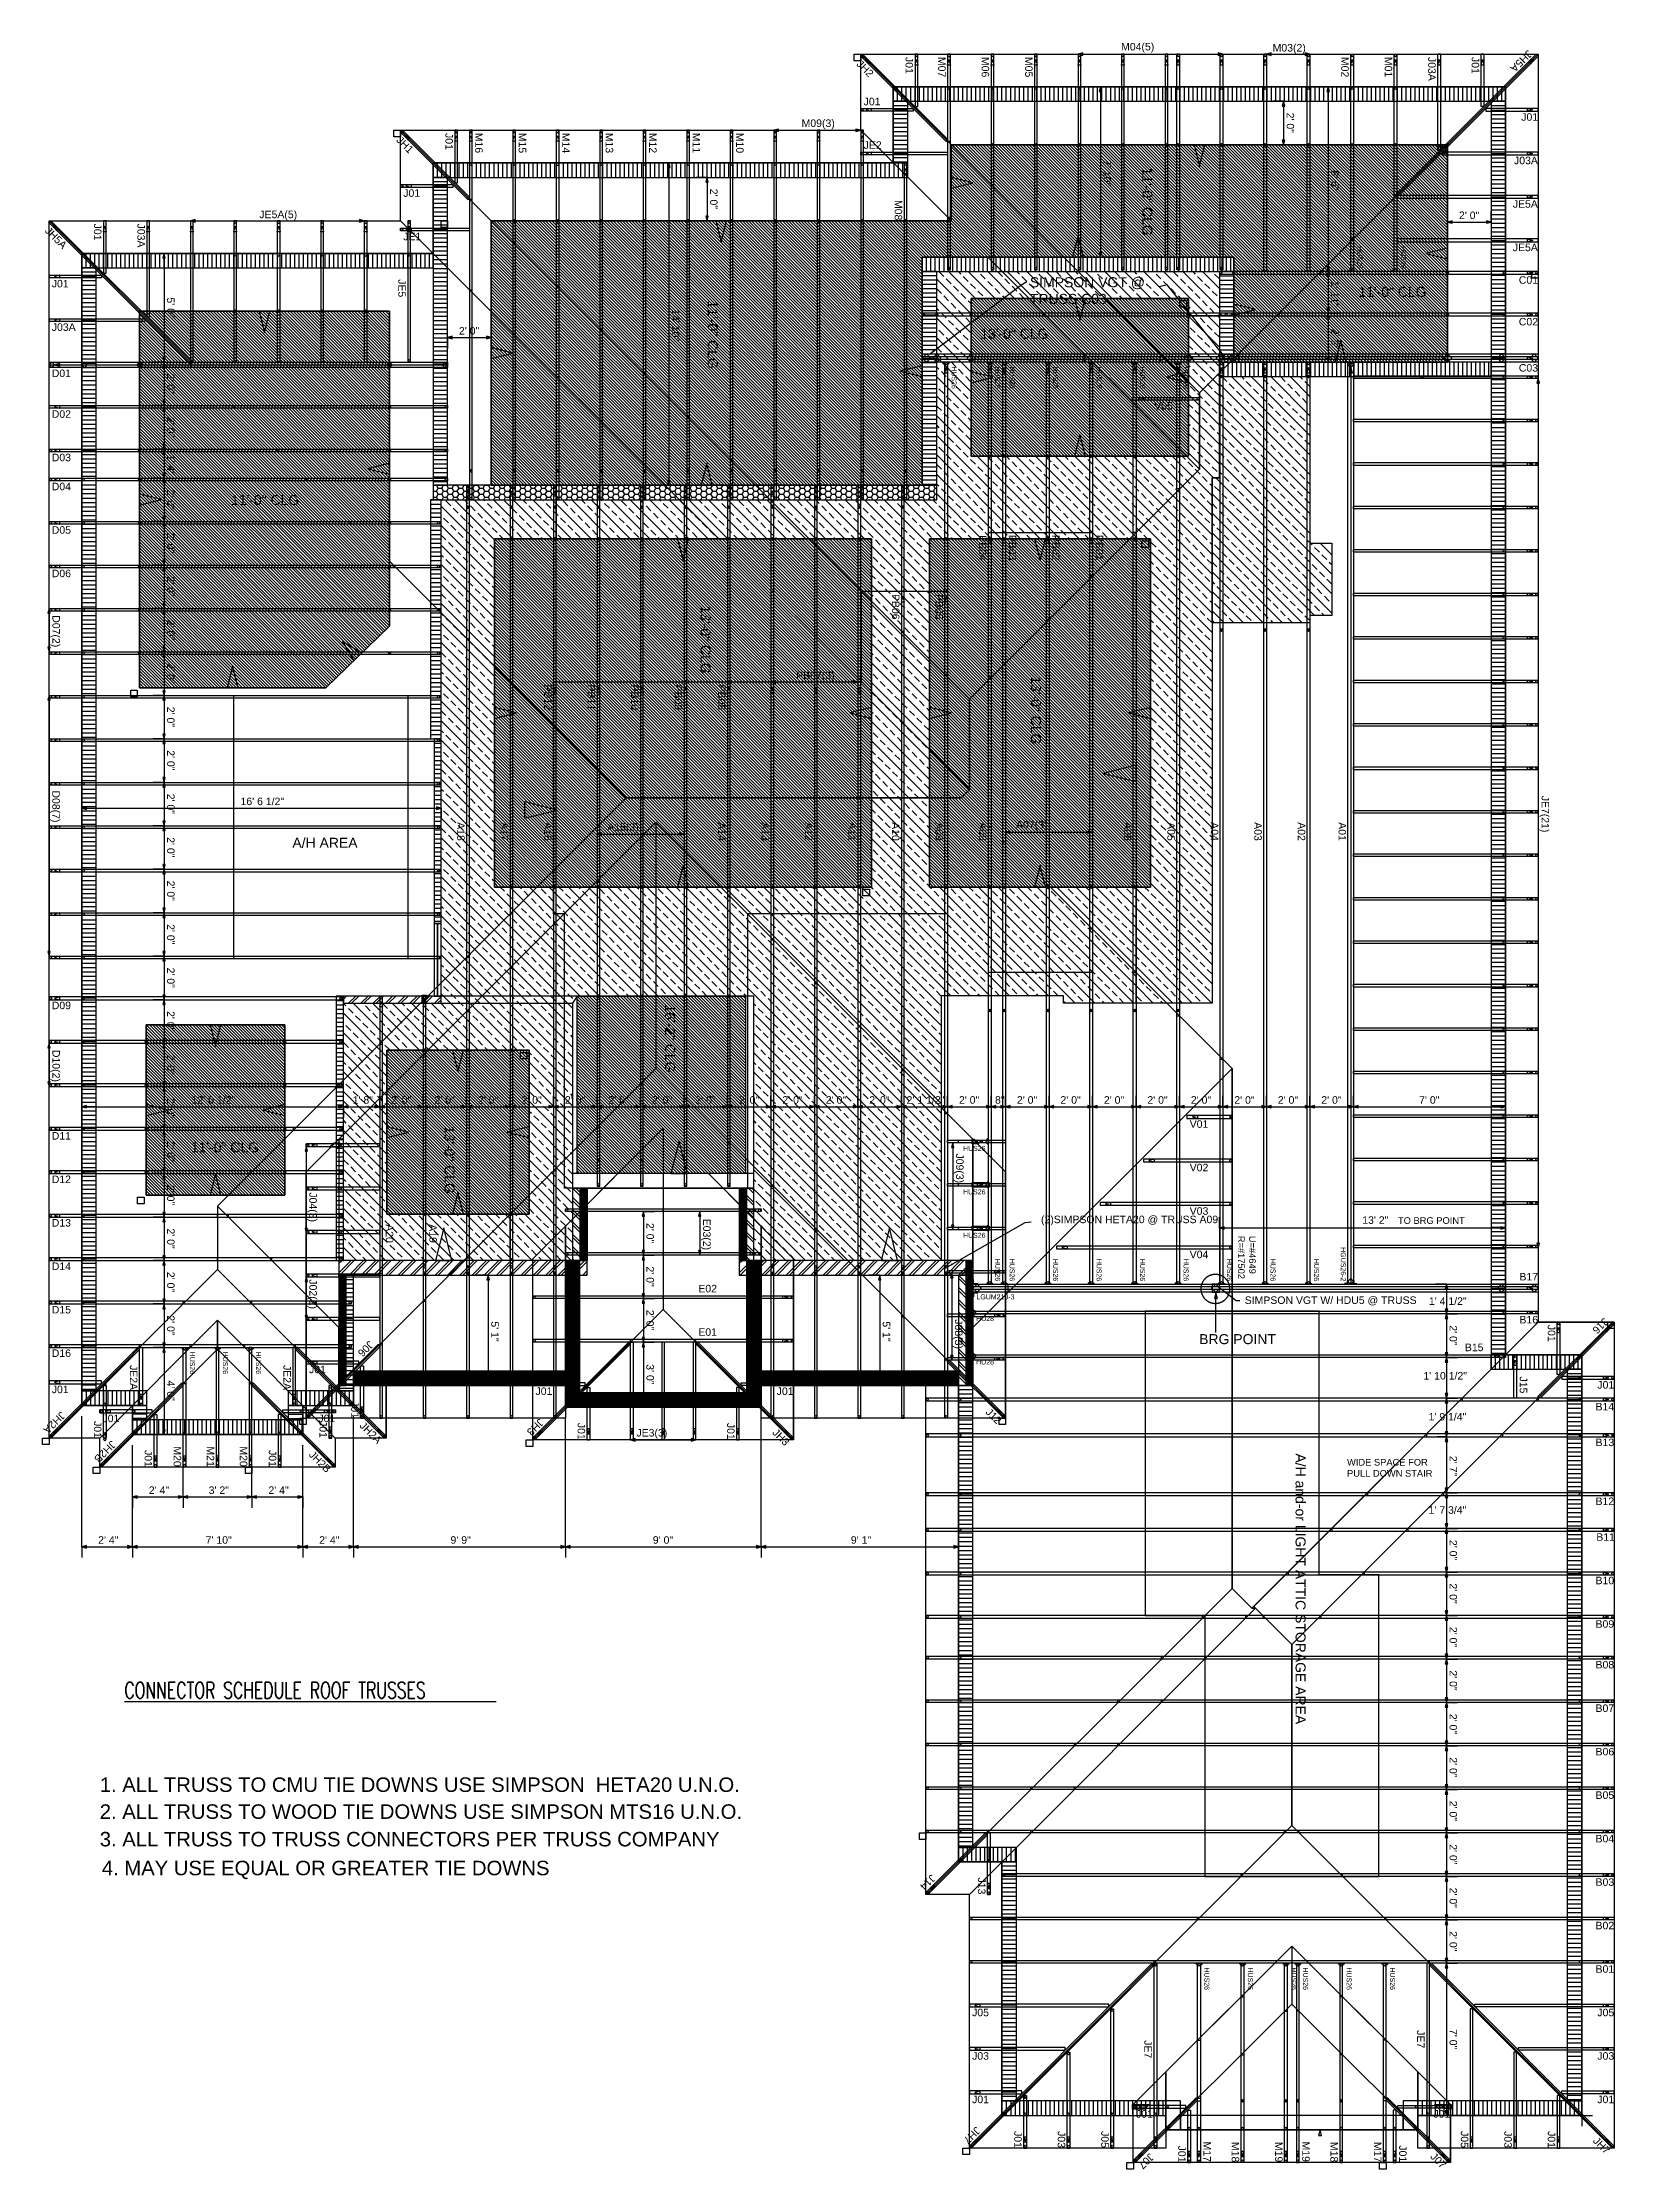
# Model space of a CAD drawing. Header units: inches. Extents: x -25328 to 8149, y -5530 to 4336.
# Drawn here: x 1076 to 1944, y 2135 to 3310 of the extents above; entities that cross this region are included whole.
import ezdxf

# ---------------------------------------------------------------- set-up
doc = ezdxf.new("R2010")
doc.units = ezdxf.units.IN
doc.header["$LTSCALE"] = 16
doc.header["$MEASUREMENT"] = 0
doc.layers.get('0').update_dxf_attribs({"linetype": 'CONTINUOUS'})
for name, color, linetype in [('1st_Floor_Labels_Connector', 7, 'CONTINUOUS'), ('1st_Floor_Labels_Engineering_Mem', 7, 'CONTINUOUS'), ('1st_Floor_Objects_Beams', 7, 'CONTINUOUS'), ('1st_Floor_Objects_CAD_Objects', 7, 'CONTINUOUS'), ('1st_Floor_Objects_Connectors', 7, 'CONTINUOUS'), ('1st_Floor_Objects_Dimensions', 7, 'CONTINUOUS'), ('1st_Floor_Objects_Interference', 7, 'CONTINUOUS'), ('1st_Floor_Objects_Non-Associativ', 7, 'CONTINUOUS'), ('1st_Floor_Objects_Planes', 7, 'CONTINUOUS'), ('1st_Floor_Objects_Roof_Framing', 40, 'CONTINUOUS'), ('1st_Floor_Objects_Roof_Truss', 40, 'CONTINUOUS'), ('1st_Floor_Objects_Roof_Truss_Pro', 7, 'CONTINUOUS'), ('1st_Floor_Objects_Walls', 7, 'CONTINUOUS'), ('2nd_Floor_Objects_Model_Origin', 7, 'CONTINUOUS'), ('DIM', 5, 'CONTINUOUS'), ('TEXT', 11, 'CONTINUOUS'), ('TEXT ROOM', 3, 'CONTINUOUS')]:
    doc.layers.add(name, color=color, linetype=linetype)
doc.styles.add('ARIAL', font='arial.ttf', dxfattribs={"height": 13.333333})
doc.styles.add('PAYTAS RM', font='romans.shx', dxfattribs={"width": 0.7, "height": 4.5})
doc.styles.add('PAYTS NOTES', font='romans.shx', dxfattribs={"width": 0.7, "height": 4.5})
doc.styles.add('TEST', font='swissk.ttf', dxfattribs={"height": 4})
doc.dimstyles.new('DIM- PAYTAS', dxfattribs={"dimscale": 48, "dimtxt": 0.1, "dimasz": 0.0625, "dimexe": 0.125, "dimexo": 0.125, "dimgap": 0.125, "dimtad": 1, "dimdec": 1, "dimzin": 3, "dimdsep": 46, "dimlunit": 4, "dimtxsty": 'PAYTAS RM', "dimblk": 'ARCHTICK', "dimcen": 0.09, "dimdle": 0.125, "dimclrd": 5, "dimclre": 5, "dimclrt": 11, "dimadec": 0, "dimazin": 0, "dimtfac": 1, "dimtdec": 1, "dimtofl": 0, "dimtmove": 2, "dimatfit": 3, "dimfxl": 0, "dimfrac": 2, "dimtolj": 1, "dimtzin": 3, "dimarcsym": 0})

msp = doc.modelspace()

# ---------------------------------------------------------------- texts
at = {"color": 7, "attachment_point": 1, "style": 'ARIAL'}
for s, width, height, insert, char_height, rotation in [(['11\'-0" CLG'], 39.4948425293, 5.5200001, (1689.09090892, 3240.53774005), 5.5200001, 270), (['{\\fArial CE|b0|i0|c238|p34;SIMPSON }VGT{\\fArial CE|b0|i0|c238|p34; @ TRUSS C03}'], 87.0873096466, 5.5200001, (1621.45986999, 3179.96613091), 5.5200001001, 0.0000025045), (['11\'-0" CLG'], 39.4948425293, 5.5200001, (1802.82110301, 3174.640096), 5.5200001, 0.0000025045), (['11\'-0" CLG'], 39.4948425293, 5.5200001, (1449.199994, 3167.03590899), 5.5200001, 270), (['13\'-0" CLG'], 39.4947509766, 5.5200001, (1594.10659495, 3151.50417071), 5.5200001, 0.0000025045), (['11\'-0" CLG'], 39.4948425293, 5.5200001, (1180.52595225, 3059.72731524), 5.5200001, 0.0000025045), (['13\'-0" CLG'], 39.4948425293, 5.5200001, (1445.20637217, 2998.72646075), 5.5200001, 270), (['13\'-0" CLG'], 39.4948883057, 5.5200001, (1627.56145182, 2959.65889483), 5.5200001, 270), (['A/H AREA'], 37.7877502441, 5.5200001, (1214.37139598, 2870.49893695), 5.5200001, 0.0000025045), (['16\'-2" CLG'], 39.4947967529, 5.5200001, (1425.61820689, 2778.47845965), 5.5200001, 270), (['11\'-0" CLG'], 39.4947509766, 5.5200001, (1158.31383982, 2702.31409197), 5.5200001, 0.0000025045), (['13\'-0" CLG'], 39.4947509766, 5.5200001, (1303.87627879, 2711.49353533), 5.5200001, 270), (['TO BRG POINT'], 38.8159790039, 3.68000042, (1824.65327159, 2660.99872332), 3.6800004244, 0.0000025045), (['U=#4649^M^JR=#17502'], 24.7628631592, 3.68000042, (1746.14848414, 2650.73131304), 3.6800004244, 270), (['BRG POINT'], 44.4478912354, 5.5200001, (1714.89841166, 2596.44287615), 5.5200001, 0.0000025045), (['A/H and-or LIGHT ATTIC STORAGE AREA'], 157.3645248413, 5.5200001, (1773.63230601, 2530.59478503), 5.5200001001, 270), (['WIDE SPACE FOR ^M^JPULL DOWN STAIR'], 50.3653793335, 3.68000042, (1796.54251948, 2527.5541585), 3.6800004244, 0.0000025045)]:
    msp.add_mtext_static_columns(s, width=width, gutter_width=1.2, height=height, dxfattribs=dict(at, insert=insert, char_height=char_height, rotation=rotation))
at = {"layer": '1st_Floor_Labels_Connector', "color": 7, "char_height": 2.76000005, "attachment_point": 1, "style": 'ARIAL'}
for s, insert, rotation in [('HUS26', (1805.04127971, 3197.09660845), 270), ('HUS26', (1829.04127971, 3197.09660845), 270), ('HUS26', (1581.04128733, 3130.77580767), 270), ('HUS26', (1605.04126445, 3130.77580767), 270), ('HUS26', (1613.04127971, 3130.77580767), 270), ('HUS26', (1637.04127971, 3130.77580767), 270), ('HUS26', (1661.04137126, 3130.77580767), 270), ('HUS26', (1685.04137126, 3130.77580767), 270), ('HUS26', (1709.04137126, 3130.77580767), 270), ('HUS26', (1584.54620066, 2700.37674456), 0.0000025045), ('HUS26', (1584.54620066, 2676.37674456), 0.0000025045), ('HUS26', (1584.54620066, 2652.37674456), 0.0000025045), ('HGUS26-2', (1795.85867778, 2644.43568926), 270), ('HUS26', (1605.04126445, 2638.09648638), 270), ('HUS26', (1613.04134837, 2638.09648638), 270), ('HUS26', (1637.04134837, 2638.09648638), 270), ('HUS26', (1661.04141703, 2638.09648638), 270), ('HUS26', (1685.04141703, 2638.09648638), 270), ('HUS26', (1709.04141703, 2638.09648638), 270), ('HUS26', (1733.04141703, 2638.09648638), 270), ('HUS26', (1757.04135981, 2638.09648638), 270), ('HUS26', (1781.04135981, 2638.09648638), 270), ('LGUM210-3', (1591.97977916, 2618.42084246), 0.0000025045), ('HU28', (1591.78962413, 2606.45306903), 0.0000025045), ('HUS26', (1160.54108897, 2586.77596026), 270), ('HUS26', (1178.79121104, 2586.77596026), 270), ('HUS26', (1197.04119578, 2586.77596026), 270), ('HU28', (1591.78962413, 2582.45306903), 0.0000025045), ('HUS26', (1720.54185954, 2246.77639895), 270), ('HUS26', (1744.54189387, 2246.77639323), 270), ('HUS26', (1768.5418481, 2246.77641612), 270), ('HUS26', (1775.04134837, 2246.77641612), 270), ('HUS26', (1799.04135981, 2246.77641612), 270), ('HUS26', (1823.04135981, 2246.77641612), 270)]:
    msp.add_mtext(s, dxfattribs=dict(at, insert=insert, rotation=rotation))
at = {"layer": '1st_Floor_Labels_Engineering_Mem', "color": 7, "char_height": 4.139999986, "attachment_point": 1, "style": 'ARIAL'}
for s, insert, rotation in [('J01', (1556.96781627, 3301.58611041), 270.0001366038), ('M07', (1574.96834269, 3301.58601885), 270.0000273208), ('M06', (1598.96831981, 3301.58611041), 270.0000273208), ('M05', (1622.96831981, 3301.58611041), 270.0000273208), ('M04(5)', (1671.80440226, 3309.31911212), 0.0000025045), ('M03(2)', (1755.45627299, 3308.70708209), 0.0000025045), ('M02', (1797.46879283, 3301.58620196), 270), ('M01', (1821.46879283, 3301.58620196), 270), ('J03A', (1845.46878138, 3301.58620196), 270.0000136604), ('J01', (1869.46877566, 3301.58620196), 270), ('JH5A', (1899.1653184, 3302.79433184), 225.0000499742), ('JH2', (1528.34728709, 3300.19569903), 315.0000354032), ('J01', (1529.68858043, 3279.02486163), 0.0001937498), ('M09(3)', (1495.45582286, 3267.08171588), 0.0000025045), ('J01', (1892.68960753, 3270.49873858), 0.0000025045), ('JH1', (1274.34768382, 3258.19551592), 315.0000046673), ('J01', (1302.96835032, 3259.58611041), 270), ('M16', (1319.43465892, 3259.70201617), 270.0000136604), ('M15', (1343.43465892, 3259.70201617), 270.0000136604), ('M14', (1367.43465892, 3259.70201617), 270.0000136604), ('M13', (1391.43465892, 3259.70201617), 270.0000136604), ('M12', (1415.43465892, 3259.70201617), 270.0000136604), ('M11', (1439.43465892, 3259.70201617), 270.0000136604), ('M10', (1463.43465892, 3259.70201617), 270.0000136604), ('JE2', (1529.68858043, 3255.02449542), 0.0000025045), ('J03A', (1888.68960849, 3246.49873858), 0.0000025045), ('J01', (1275.55585948, 3228.49864703), 0.0000025045), ('M08', (1550.96829692, 3222.60091143), 270.0000136604), ('JE5A', (1888.02294722, 3222.49883013), 0.0000025045), ('JH5A', (1080.34835521, 3208.19563799), 314.9999363654), ('J01', (1108.96856395, 3209.58586627), 270), ('J03A', (1132.96847239, 3209.58586627), 270.0000956226), ('JE5A(5)', (1196.12273875, 3216.70674639), 0.0000025045), ('JE1', (1275.55585948, 3204.49883013), 0.0000025045), ('JE5A', (1888.02294722, 3198.49883013), 0.0000025045), ('J01', (1081.55602732, 3178.49840289), 0.0000025045), ('JE5', (1276.96851817, 3178.85179644), 270), ('C01', (1891.35628215, 3180.4992879), 0.0000366554), ('J03A', (1081.55602732, 3154.49840289), 0.0000025045), ('C02', (1891.35628501, 3157.49849444), 0.0000025045), ('D01', (1081.55602732, 3128.99840289), 0.0000025045), ('C03', (1891.35628787, 3131.99849444), 0.0000025045), ('D02', (1081.55602732, 3106.49840289), 0.0000025045), ('V05', (1690.04514018, 3110.99849444), 0.0000025045), ('D03', (1081.55602732, 3082.49840289), 0.0000025045), ('D04', (1081.55602732, 3066.49837237), 0.0000025045), ('D05', (1081.55602732, 3042.49837237), 0.0000025045), ('PB04', (1597.4687089, 3037.58620196), 270), ('PB03', (1613.93510905, 3037.70219927), 270.0000136604), ('PB02', (1637.93510905, 3037.70219927), 270.0000136604), ('PB01', (1661.93513194, 3037.70219927), 270.0000136604), ('D06', (1081.55602732, 3018.49837237), 0.0000025045), ('PB06', (1549.46875468, 3005.08607989), 270), ('PB05', (1573.46875468, 3005.08607989), 270), ('D07(2)', (1086.051999, 2993.35249835), 270), ('PB07(3)', (1492.45623484, 2962.20662432), 0.0000025045), ('PB12', (1357.46873179, 2955.0857442), 270), ('PB11', (1381.46873179, 2955.0857442), 270), ('PB10', (1405.46873179, 2955.0857442), 270), ('PB09', (1429.46873179, 2955.0857442), 270), ('PB08', (1453.46873179, 2955.0857442), 270), ('D08(7)', (1085.96410838, 2896.60295611), 270), ('JE7(21)', (1908.05214492, 2893.68640643), 270.0000061472), ('A18', (1309.46873179, 2879.08603411), 270), ('A17', (1333.46868602, 2879.08603411), 270), ('A16', (1357.46873179, 2879.08603411), 270), ('A15(3)', (1388.15794078, 2878.48727923), 0.0000025045), ('A14', (1453.46873179, 2879.08603411), 270), ('A13', (1477.46873179, 2879.08603411), 270), ('A12', (1501.46873179, 2879.08603411), 270), ('A11', (1525.46873179, 2879.08603411), 270), ('A10', (1549.46875468, 2879.08603411), 270), ('A09', (1573.46875468, 2879.08603411), 270), ('A08', (1597.46873179, 2879.08603411), 270), ('A07(3)', (1613.8313798, 2879.80064898), 0.0000025045), ('A06', (1677.46881572, 2879.08603411), 270.0000136604), ('A05', (1701.46881572, 2879.08603411), 270.0000136604), ('A04', (1725.46881572, 2879.08603411), 270.0000136604), ('A03', (1749.46882716, 2879.08603411), 270.0000136604), ('A02', (1773.46882716, 2879.08603411), 270.0000136604), ('A01', (1795.96880427, 2879.08603411), 270.0000136604), ('D09', (1081.55602732, 2779.99837237), 0.0000025045), ('D10(2)', (1086.051999, 2753.35254412), 270), ('V01', (1709.67516795, 2714.49889117), 0.0000025045), ('D11', (1081.55602732, 2707.99832659), 0.0000025045), ('J09(3)', (1584.86407176, 2696.18701678), 270), ('V02', (1709.67516795, 2690.49889117), 0.0000025045), ('D12', (1081.55602732, 2683.99837237), 0.0000025045), ('J04(3)', (1227.87624827, 2674.72092181), 270), ('V03', (1709.67516795, 2666.49889117), 0.0000025045), ('D13', (1081.55602732, 2659.99837237), 0.0000025045), ('A20', (1270.08233348, 2657.12759905), 270), ('A19', (1294.08237925, 2657.12759905), 270), ('E03(2)', (1445.21351329, 2660.18614703), 270), ('V04', (1709.67516795, 2642.49889117), 0.0000025045), ('D14', (1081.55602732, 2635.99841815), 0.0000025045), ('J02(2)', (1227.87807933, 2626.70155841), 270), ('E02', (1438.45802012, 2623.65811663), 0.0000025045), ('B17', (1891.68967429, 2630.21082049), 0.0000025045), ('D15', (1081.55621043, 2611.99837237), 0.0000025045), ('E01', (1438.45802012, 2599.65811663), 0.0000025045), ('J08(3)', (1584.2398881, 2604.65044146), 270), ('B16', (1891.68968001, 2606.49893695), 0.0000025045), ('J01', (1911.46884862, 2601.5864461), 270), ('J16', (1941.16600219, 2602.79494219), 224.9999953327), ('D16', (1081.55621043, 2587.99837237), 0.0000025045), ('J06', (1259.61304942, 2590.14093524), 224.9998689742), ('B15', (1861.5739831, 2591.18184405), 0.0000025045), ('JE2A', (1128.81554881, 2579.38298541), 270), ('JE2A', (1213.55657664, 2579.38124591), 270), ('J01', (1223.55619517, 2578.99864703), 0.0000025045), ('J15', (1895.9951419, 2573.06186419), 270), ('J01', (1081.55621043, 2567.99835711), 0.0000025045), ('J01', (1348.55639354, 2566.99864703), 0.0000025045), ('J01', (1481.68967906, 2566.99864703), 0.0000025045), ('J01', (1934.68968406, 2570.49893695), 0.0000025045), ('JH2A', (1089.44604197, 2551.07428485), 224.9999543515), ('J01', (1108.9686555, 2548.45253497), 269.9994535848), ('J01', (1109.52749339, 2551.9986928), 0.0000025045), ('J01', (1228.7183961, 2551.99841815), 359.9997361271), ('J01', (1233.46879283, 2548.45248919), 270.0002663774), ('J01', (1250.96873179, 2559.45287066), 270), ('JH3', (1353.61793223, 2547.2463048), 225.0000636346), ('J12', (1599.60387889, 2555.94040423), 314.999956856), ('B14', (1933.68968502, 2558.49893695), 0.0000025045), ('JH2B', (1117.41741648, 2535.0746892), 224.9998450685), ('JH2A', (1254.06779185, 2548.47567492), 314.9999705164), ('J01', (1375.9688386, 2547.45284777), 270), ('JE3(3)', (1404.26719371, 2544.05857592), 0.0000025045), ('J01', (1458.4688386, 2547.45284777), 270), ('JH3', (1481.89640513, 2544.64742022), 314.9999431956), ('B13', (1933.68968788, 2538.74892932), 0.0000025045), ('J01', (1136.94003001, 2532.45287066), 270), ('M20', (1152.96862498, 2534.45279437), 270), ('M21', (1171.2186555, 2534.45279437), 270), ('M20', (1189.46868602, 2534.45279437), 270), ('J01', (1205.49746409, 2532.45284777), 270.000362), ('JH2B', (1226.06776133, 2532.5048955), 314.9998065918), ('B12', (1933.68969074, 2506.24894457), 0.0000025045), ('B11', (1934.13135973, 2486.49893695), 0.0000025045), ('B10', (1933.68969503, 2462.49893695), 0.0000025045), ('B09', (1933.68969646, 2438.49893695), 0.0000025045), ('B08', (1933.68970004, 2415.99893695), 0.0000093347), ('B07', (1933.68970147, 2391.99893695), 0.0000093347), ('B06', (1933.68970433, 2367.99893695), 0.0000093347), ('B05', (1933.68970719, 2343.99894839), 0.0000093347), ('B04', (1933.68971148, 2319.99894839), 0.0000093347), ('J14', (1569.91131297, 2295.53878146), 225.0000328987), ('J13', (1596.96988383, 2296.45260363), 270), ('B03', (1933.68971291, 2295.99897128), 0.0000093347), ('B02', (1933.68971577, 2271.99894839), 0.0000093347), ('B01', (1933.68971864, 2247.99893695), 0.0000093347), ('J05', (1589.55685893, 2223.99890833), 0.0000025045), ('J05', (1934.68972054, 2223.99894839), 0.0000093347), ('JE7', (1839.29311457, 2212.14164477), 270.0000136604), ('J03', (1589.55685893, 2199.99890261), 0.0000025045), ('JE7', (1688.76743022, 2206.59217578), 270), ('J03', (1934.68972197, 2199.99895125), 0.0000093347), ('J01', (1589.55685893, 2175.99890905), 0.0000025045), ('J01', (1934.68972483, 2175.99894696), 0.0000093347), ('J01', (1680.05540934, 2167.99867761), 0.0000025045), ('J01', (1844.19119159, 2167.99868583), 359.9999751837), ('JH7', (1594.61835185, 2156.24637585), 225.0000636346), ('J01', (1616.96941844, 2156.45308118), 270.0001366038), ('J03', (1640.96937266, 2156.45308476), 269.9999726792), ('J05', (1664.96937266, 2156.45308691), 270), ('M17', (1721.38615886, 2150.68239146), 270), ('M18', (1736.96938411, 2150.45285159), 270), ('M19', (1760.96936122, 2150.45284873), 270), ('M19', (1775.93524638, 2150.68481331), 270.0000204906), ('M18', (1791.46890727, 2150.45285302), 270.0000204906), ('M17', (1815.46890727, 2150.45285445), 270.0000204906), ('J05', (1863.46889582, 2156.45310693), 270), ('J03', (1887.46889582, 2156.45310979), 270), ('J01', (1911.46889582, 2156.45311266), 270.0000068302), ('JH7', (1934.89641443, 2153.64782601), 315.0000114975), ('J07', (1690.45447245, 2141.64736539), 224.9999543515), ('J01', (1707.46790019, 2148.45284777), 270), ('J01', (1829.40822306, 2148.58469802), 270), ('J07', (1845.10497943, 2144.94051295), 315.0000251579)]:
    msp.add_mtext(s, dxfattribs=dict(at, insert=insert, rotation=rotation))
at = {"layer": '1st_Floor_Labels_Engineering_Mem', "color": 7, "char_height": 4.1399999857, "attachment_point": 1, "style": 'ARIAL'}
for s, insert in [('(2)SIMPSON HETA20 @ TRUSS A09', (1627.60029391, 2661.84877316)), ('\\A1;\\pt4.14414,8.28931,12.42;{\\fArial CE|b0|i0|c238|p34;SIMPSON VGT W/ HDU5 @ TRUSS}', (1740.04303392, 2617.26764703))]:
    msp.add_mtext(s, dxfattribs=dict(at, insert=insert))
at = {"layer": '1st_Floor_Objects_Dimensions', "color": 7, "char_height": 4.139999986, "attachment_point": 1, "style": 'ARIAL'}
for s, insert, rotation in [('2\' 0" ', (1767.30416957, 3270.82420855), 270), ('7\' 10"', (1666.27903453, 3244.65715533), 270), ('8\' 6"', (1791.93448726, 3238.99059039), 270), ('2\' 0" ', (1449.04916087, 3228.82365924), 270), ('2\' 0" ', (1858.31878558, 3216.24568682), 0.0000025045), ('1\' 11"', (1791.93448726, 3177.9362691), 270), ('5\' 0" ', (1149.32427684, 3168.82338458), 270), ('14\' 10"', (1427.98164073, 3162.32350665), 270), ('2\' 0" ', (1306.31812754, 3152.47215777), 0.0000025045), ('2\' 3"', (1791.93448726, 3151.49016314), 270), ('2\' 0" ', (1149.32427684, 3126.82338458), 270), ('2\' 0" ', (1149.32427684, 3102.82338458), 270), ('1\' 4"', (1149.32427684, 3081.99010211), 270), ('2\' 0" ', (1149.32427684, 3062.82335406), 270), ('2\' 0" ', (1149.32427684, 3038.82335406), 270), ('2\' 0" ', (1149.32427684, 3014.82335406), 270), ('2\' 0" ', (1149.32427684, 2990.82335406), 270), ('2\' 0" ', (1149.32427684, 2966.82335406), 270), ('2\' 0" ', (1149.32427684, 2942.82335406), 270), ('2\' 0" ', (1149.32427684, 2918.82330828), 270), ('2\' 0" ', (1149.32427684, 2894.82330828), 270), ('16\' 6 1/2"', (1185.73521128, 2892.64558917), 0.0000025045), ('2\' 0" ', (1149.32427684, 2870.82330828), 270), ('2\' 0" ', (1149.32427684, 2846.82330828), 270), ('2\' 0" ', (1149.32427684, 2822.82330828), 270), ('2\' 0" ', (1149.32427684, 2798.82330828), 270), ('2\' 0" ', (1149.32427684, 2774.82335406), 270), ('2\' 0" ', (1149.32427684, 2750.82335406), 270), ('2\' 0" ', (1149.32427684, 2726.82330828), 270), ('12\' 0 1/2"', (1158.73530284, 2727.8117116), 0.0000025045), ('1\' 8"', (1247.65195933, 2727.8117116), 0.0000025045), ('2\' 0" ', (1268.81876841, 2727.8117116), 0.0000025045), ('2\' 0" ', (1292.81876841, 2727.8117116), 0.0000025045), ('2\' 0" ', (1316.81876841, 2727.8117116), 0.0000025045), ('2\' 0" ', (1340.81876841, 2727.8117116), 0.0000025045), ('2\' 0" ', (1364.81876841, 2727.8117116), 0.0000025045), ('2\' 0" ', (1388.81876841, 2727.8117116), 0.0000025045), ('2\' 0" ', (1412.81876841, 2727.8117116), 0.0000025045), ('2\' 0" ', (1436.81876841, 2727.8117116), 0.0000025045), ('2\' 0" ', (1460.81876841, 2727.8117116), 0.0000025045), ('2\' 0" ', (1484.81876841, 2727.8117116), 0.0000025045), ('2\' 0" ', (1508.81876841, 2727.8117116), 0.0000025045), ('2\' 0" ', (1532.81876841, 2727.8117116), 0.0000025045), ('2\' 1 1/2"', (1553.40211192, 2727.8117116), 0.0000025045), ('2\' 0" ', (1582.31874553, 2727.8117116), 0.0000025045), ('8"', (1602.22295085, 2727.8117116), 0.0000025045), ('2\' 0" ', (1614.31882945, 2727.8117116), 0.0000025045), ('2\' 0" ', (1638.31885234, 2727.8117116), 0.0000025045), ('2\' 0" ', (1662.31885234, 2727.8117116), 0.0000025045), ('2\' 0" ', (1686.31885234, 2727.8117116), 0.0000025045), ('2\' 0" ', (1710.31885234, 2727.8117116), 0.0000025045), ('2\' 0" ', (1734.31884089, 2727.8117116), 0.0000025045), ('2\' 0" ', (1758.31884089, 2727.8117116), 0.0000025045), ('2\' 0" ', (1782.31882945, 2727.8117116), 0.0000025045), ('7\' 0" ', (1836.31882373, 2727.8117116), 0.0000025045), ('2\' 0" ', (1149.32427684, 2702.82330828), 270), ('2\' 0" ', (1149.32427684, 2678.82335406), 270), ('2\' 0" ', (1149.32427684, 2654.82339984), 270), ('2\' 0" ', (1413.93342295, 2657.82362872), 270), ('13\' 2"', (1804.90985575, 2661.48573809), 0.0000025045), ('2\' 0" ', (1149.32427684, 2630.82339984), 270), ('2\' 0" ', (1413.93342295, 2633.82362872), 270), ('2\' 0" ', (1413.93342295, 2609.82362872), 270), ('1\' 4 1/2"', (1841.71586314, 2616.73906451), 0.0000025045), ('2\' 0" ', (1149.32427684, 2606.82335406), 270), ('5\' 1"', (1328.26588145, 2603.49019366), 270), ('5\' 1"', (1544.37423411, 2603.49019366), 270), ('2\' 0" ', (1857.24582759, 2601.32391863), 270), ('3\' 0" ', (1413.93342295, 2579.82362872), 270), ('1\' 10 1/2"', (1838.68015757, 2575.52078753), 0.0000025045), ('4\' 0" ', (1149.32427684, 2570.82349139), 270), ('1\' 9 1/4"', (1841.53332415, 2552.91559344), 0.0000025045), ('2\' 7"', (1857.24582759, 2529.24060565), 270), ('2\' 4"', (1135.13753978, 2512.35830432), 0.0000025045), ('3\' 2"', (1168.15195933, 2512.35830432), 0.0000025045), ('2\' 4"', (1201.15195933, 2512.35830432), 0.0000025045), ('1\' 7 3/4"', (1841.53332415, 2501.41562396), 0.0000025045), ('2\' 4"', (1107.13760081, 2484.86609393), 0.0000025045), ('7\' 10"', (1166.47095958, 2484.86609393), 0.0000025045), ('2\' 4"', (1229.15203563, 2484.86611682), 0.0000025045), ('9\' 9"', (1301.65214244, 2484.86609393), 0.0000025045), ('9\' 0" ', (1413.31887523, 2484.86609393), 0.0000025045), ('9\' 1"', (1522.65247813, 2484.86609393), 0.0000025045), ('2\' 0" ', (1857.24582759, 2482.82394152), 270), ('2\' 0" ', (1857.24582759, 2458.82394152), 270), ('2\' 0" ', (1857.24582759, 2434.82394152), 270), ('2\' 0" ', (1857.24582759, 2410.82394152), 270), ('2\' 0" ', (1857.24582759, 2386.82394152), 270), ('2\' 0" ', (1857.24582759, 2362.82394152), 270), ('2\' 0" ', (1857.24582759, 2338.82394152), 270), ('2\' 0" ', (1857.24582759, 2314.82394152), 270), ('2\' 0" ', (1857.24582759, 2290.82394152), 270), ('2\' 0" ', (1857.24582759, 2266.82393008), 270), ('7\' 0" ', (1857.24582759, 2212.82392722), 270)]:
    msp.add_mtext(s, dxfattribs=dict(at, insert=insert, rotation=rotation))
at = {"layer": 'TEXT', "color": 3, "style": 'PAYTS NOTES', "width": 0.7}
msp.add_text('%%UCONNECTOR SCHEDULE ROOF TRUSSES         ', height=9, dxfattribs=at).set_placement((1121.63376212, 2395.338954))
at = {"layer": 'TEXT ROOM', "style": 'TEST'}
for s, p in [('1. ALL TRUSS TO CMU TIE DOWNS USE SIMPSON  HETA20 U.N.O.', (1108.02982715, 2343.69660486)), ('2. ALL TRUSS TO WOOD TIE DOWNS USE SIMPSON MTS16 U.N.O.', (1108.02982715, 2328.84019942)), ('3. ALL TRUSS TO TRUSS CONNECTORS PER TRUSS COMPANY', (1108.02982715, 2313.62711402)), ('4. MAY USE EQUAL OR GREATER TIE DOWNS', (1109.16770583, 2297.69057502))]:
    msp.add_text(s, height=8, dxfattribs=at).set_placement(p)

# ---------------------------------------------------------------- blocks, each defined once
blk = doc.blocks.new('_ArchTick')
at = {"color": 0, "linetype": 'ByBlock', "const_width": 0.15}
blk.add_lwpolyline([(-0.5, -0.5), (0.5, 0.5)], dxfattribs=at)

# ---------------------------------------------------------------- linework, layer by layer
at = {"color": 7}
msp.add_lwpolyline([(1926.05639354, 2165.0864461), (1926.05639354, 2165.0864461)], dxfattribs=at).dxf.unprotected_set("ltscale", 0)
msp.add_lwpolyline([(1926.05639354, 2165.0864461), (1926.05639354, 2165.0864461)], dxfattribs=at).dxf.unprotected_set("ltscale", 0)
msp.add_lwpolyline([(1926.05639354, 2165.0864461), (1926.05639354, 2165.0864461)], dxfattribs=at).dxf.unprotected_set("ltscale", 0)
msp.add_lwpolyline([(1926.05639354, 2165.0864461), (1926.05639354, 2165.0864461)], dxfattribs=at).dxf.unprotected_set("ltscale", 0)
msp.add_lwpolyline([(1926.05639354, 2165.0864461), (1926.05639354, 2165.0864461)], dxfattribs=at).dxf.unprotected_set("ltscale", 0)
msp.add_lwpolyline([(1926.05639354, 2165.0864461), (1926.05639354, 2165.0864461)], dxfattribs=at).dxf.unprotected_set("ltscale", 0)
msp.add_lwpolyline([(1926.05639354, 2165.0864461), (1926.05639354, 2165.0864461)], dxfattribs=at).dxf.unprotected_set("ltscale", 0)
msp.add_lwpolyline([(1926.05639354, 2165.0864461), (1926.05639354, 2165.0864461)], dxfattribs=at).dxf.unprotected_set("ltscale", 0)
msp.add_lwpolyline([(1926.05639354, 2165.0864461), (1926.05639354, 2165.0864461)], dxfattribs=at).dxf.unprotected_set("ltscale", 0)
msp.add_lwpolyline([(1926.05639354, 2165.0864461), (1926.05639354, 2165.0864461)], dxfattribs=at).dxf.unprotected_set("ltscale", 0)
msp.add_lwpolyline([(1926.05639354, 2165.0864461), (1926.05639354, 2165.0864461)], dxfattribs=at).dxf.unprotected_set("ltscale", 0)
msp.add_lwpolyline([(1926.05639354, 2165.0864461), (1926.05639354, 2165.0864461)], dxfattribs=at).dxf.unprotected_set("ltscale", 0)
msp.add_lwpolyline([(1926.05639354, 2165.0864461), (1926.05639354, 2165.0864461)], dxfattribs=at).dxf.unprotected_set("ltscale", 0)
msp.add_lwpolyline([(1926.05639354, 2165.0864461), (1926.05639354, 2165.0864461)], dxfattribs=at).dxf.unprotected_set("ltscale", 0)
msp.add_lwpolyline([(1926.05639354, 2165.0864461), (1926.05639354, 2165.0864461)], dxfattribs=at).dxf.unprotected_set("ltscale", 0)
at = {"layer": '1st_Floor_Labels_Engineering_Mem', "color": 7}
for p, q in [((1648.05582896, 3303.08601885), (1728.05627909, 3303.08620196)), ((1752.05626765, 3303.08620196), (1776.05629054, 3303.08629351)), ((1480.05582896, 3261.08611041), (1528.05582896, 3261.08556109)), ((1158.05602732, 3211.08586627), (1254.05611888, 3211.08586627)), ((1902.05628768, 3124.08641558), (1902.05633918, 2644.08641558)), ((1080.05611888, 2997.08583575), (1080.05611888, 2973.08583575)), ((1080.05611888, 2949.08583575), (1080.05611888, 2805.08583575)), ((1478.55624095, 2956.5857442), (1526.55624095, 2956.5857442)), ((1382.55624095, 2872.56354266), (1430.55624095, 2872.56354266)), ((1608.05630198, 2873.51367694), (1656.05632487, 2873.51367694)), ((1080.05611888, 2757.08588153), (1080.05611888, 2733.08588153)), ((1578.86823741, 2702.08676653), (1578.86823741, 2654.08676653)), ((1222.05619517, 2700.08615618), (1222.05619517, 2652.08615618)), ((1439.21767894, 2664.08615618), (1439.21767894, 2640.08615618)), ((1222.05619517, 2628.08615618), (1222.05619517, 2604.08615618)), ((1578.34501353, 2630.08676653), (1578.34501353, 2582.08676653)), ((1401.05625621, 2538.08615618), (1437.05634776, 2538.08617907))]:
    msp.add_line(p, q, dxfattribs=at)
for points in [[(1648.05582896, 3303.08601885), (1650.64773265, 3302.39149981), (1650.64773265, 3303.7805379), (1648.05582896, 3303.08601885)], [(1728.05627909, 3303.08620196), (1725.46437541, 3303.780721), (1725.46437541, 3302.39168292), (1728.05627909, 3303.08620196)], [(1752.05626765, 3303.08620196), (1754.64817134, 3302.39168292), (1754.64817134, 3303.780721), (1752.05626765, 3303.08620196)], [(1776.05629054, 3303.08629351), (1773.46438685, 3303.78081256), (1773.46438685, 3302.39177447), (1776.05629054, 3303.08629351)], [(1480.05582896, 3261.08611041), (1482.64773265, 3260.39159136), (1482.64773265, 3261.78062945), (1480.05582896, 3261.08611041)], [(1528.05582896, 3261.08556109), (1525.46392527, 3261.78008013), (1525.46392527, 3260.39104205), (1528.05582896, 3261.08556109)], [(1158.05602732, 3211.08586627), (1160.64793101, 3210.39134722), (1160.64793101, 3211.78038531), (1158.05602732, 3211.08586627)], [(1254.05611888, 3211.08586627), (1251.46421519, 3211.78038531), (1251.46421519, 3210.39134722), (1254.05611888, 3211.08586627)], [(1902.05628768, 3124.08641558), (1901.36179152, 3121.49455767), (1902.75078526, 3121.49455767), (1902.05628768, 3124.08641558)], [(1080.05611888, 2997.08583575), (1079.36159983, 2994.49397784), (1080.75063792, 2994.49397784), (1080.05611888, 2997.08583575)], [(1080.05611888, 2973.08583575), (1080.75063792, 2975.67769366), (1079.36159983, 2975.67769366), (1080.05611888, 2973.08583575)], [(1080.05611888, 2949.08583575), (1079.36159983, 2946.49397784), (1080.75063792, 2946.49397784), (1080.05611888, 2949.08583575)], [(1478.55624095, 2956.5857442), (1481.14814463, 2955.89122515), (1481.14814463, 2957.28026324), (1478.55624095, 2956.5857442)], [(1526.55624095, 2956.5857442), (1523.96433726, 2957.28026324), (1523.96433726, 2955.89122515), (1526.55624095, 2956.5857442)], [(1382.55624095, 2872.56354266), (1385.14814463, 2871.86902362), (1385.14814463, 2873.2580617), (1382.55624095, 2872.56354266)], [(1430.55624095, 2872.56354266), (1427.96433726, 2873.2580617), (1427.96433726, 2871.86902362), (1430.55624095, 2872.56354266)], [(1608.05630198, 2873.51367694), (1610.64820567, 2872.81915789), (1610.64820567, 2874.20819598), (1608.05630198, 2873.51367694)], [(1656.05632487, 2873.51367694), (1653.46442118, 2874.20819598), (1653.46442118, 2872.81915789), (1656.05632487, 2873.51367694)], [(1080.05611888, 2805.08583575), (1080.75063792, 2807.67773944), (1079.36159983, 2807.67773944), (1080.05611888, 2805.08583575)], [(1080.05611888, 2757.08588153), (1079.36159983, 2754.49397784), (1080.75063792, 2754.49397784), (1080.05611888, 2757.08588153)], [(1080.05611888, 2733.08588153), (1080.75063792, 2735.67778521), (1079.36159983, 2735.67778521), (1080.05611888, 2733.08588153)], [(1578.86823741, 2702.08676653), (1578.17374125, 2699.49486285), (1579.56273356, 2699.49486285), (1578.86823741, 2702.08676653)], [(1222.05619517, 2700.08615618), (1221.36167613, 2697.4942525), (1222.75071421, 2697.4942525), (1222.05619517, 2700.08615618)], [(1222.05619517, 2652.08615618), (1222.75071421, 2654.67805987), (1221.36167613, 2654.67805987), (1222.05619517, 2652.08615618)], [(1439.21767894, 2664.08615618), (1438.52315989, 2661.4942525), (1439.91219798, 2661.4942525), (1439.21767894, 2664.08615618)], [(1578.86823741, 2654.08676653), (1579.56273356, 2656.67867022), (1578.17374125, 2656.67867022), (1578.86823741, 2654.08676653)], [(1439.21767894, 2640.08615618), (1439.91219798, 2642.67805987), (1438.52315989, 2642.67805987), (1439.21767894, 2640.08615618)], [(1902.05633918, 2644.08641558), (1902.75083676, 2646.67831927), (1901.36184016, 2646.67831927), (1902.05633918, 2644.08641558)], [(1222.05619517, 2628.08615618), (1221.36167613, 2625.4942525), (1222.75071421, 2625.4942525), (1222.05619517, 2628.08615618)], [(1578.34501353, 2630.08676653), (1577.65051738, 2627.49486285), (1579.03950969, 2627.49486285), (1578.34501353, 2630.08676653)], [(1222.05619517, 2604.08615618), (1222.75071421, 2606.67805987), (1221.36167613, 2606.67805987), (1222.05619517, 2604.08615618)], [(1578.34501353, 2582.08676653), (1579.03950969, 2584.67867022), (1577.65051738, 2584.67867022), (1578.34501353, 2582.08676653)], [(1401.05625621, 2538.08615618), (1403.64815989, 2537.39166003), (1403.64815989, 2538.78065234), (1401.05625621, 2538.08615618)], [(1437.05634776, 2538.08617907), (1434.46444407, 2538.78067523), (1434.46444407, 2537.39168292), (1437.05634776, 2538.08617907)]]:
    msp.add_lwpolyline(points, close=True, dxfattribs=at).dxf.unprotected_set("ltscale", 0)
at = {"layer": '1st_Floor_Objects_Beams', "color": 7}
for points in [[(1294.55616465, 2823.1864522), (1292.5561494, 2823.1864522), (1292.55582896, 2783.08603411), (1294.55584422, 2783.08603411)], [(1296.55617991, 2823.1864522), (1294.55616465, 2823.1864522), (1294.55584422, 2783.08603411), (1296.55585948, 2783.08603411)]]:
    msp.add_lwpolyline(points, close=True, dxfattribs=at).dxf.unprotected_set("ltscale", 0)
at = {"layer": '1st_Floor_Objects_CAD_Objects', "color": 7}
for p, q in [((1182.05602732, 2803.58583575), (1182.05602732, 2949.08583575)), ((1182.05602732, 2949.08583575), (1278.05602732, 2949.08583575)), ((1278.05602732, 2949.08583575), (1278.05602732, 2803.58583575)), ((1278.05602732, 2803.58583575), (1182.05602732, 2803.58583575)), ((1715.8521165, 2621.56471758), (1715.85090342, 2621.42509966)), ((1715.85090342, 2621.42509966), (1715.8521165, 2621.28548174)), ((1715.85577861, 2621.70428973), (1715.8521165, 2621.56471758)), ((1715.8521165, 2621.28548174), (1715.85577861, 2621.1459096)), ((1715.86186686, 2621.84377032), (1715.85577861, 2621.70428973)), ((1715.85577861, 2621.1459096), (1715.86186686, 2621.00642901)), ((1715.87038127, 2621.98315936), (1715.86186686, 2621.84377032)), ((1715.86186686, 2621.00642901), (1715.87038127, 2620.86703997)), ((1715.88134471, 2622.12236529), (1715.87038127, 2621.98315936)), ((1715.87038127, 2620.86703997), (1715.88134471, 2620.72783404)), ((1715.89471141, 2622.26134234), (1715.88134471, 2622.12236529)), ((1715.88134471, 2620.72783404), (1715.89471141, 2620.58885699)), ((1715.91052714, 2622.40004473), (1715.89471141, 2622.26134234)), ((1715.89471141, 2620.58885699), (1715.91052714, 2620.4501546)), ((1715.92874614, 2622.53847247), (1715.91052714, 2622.40004473)), ((1715.91052714, 2620.4501546), (1715.92874614, 2620.31172686)), ((1715.94939128, 2622.67657977), (1715.92874614, 2622.53847247)), ((1715.92874614, 2620.31172686), (1715.94939128, 2620.17361956)), ((1715.97243968, 2622.81427508), (1715.94939128, 2622.67657977)), ((1715.94939128, 2620.17361956), (1715.97243968, 2620.03592425)), ((1715.99786845, 2622.95155841), (1715.97243968, 2622.81427508)), ((1715.97243968, 2620.03592425), (1715.99786845, 2619.89864092)), ((1716.02572337, 2623.08838397), (1715.99786845, 2622.95155841)), ((1715.99786845, 2619.89864092), (1716.02572337, 2619.76181536)), ((1716.05593577, 2623.22470599), (1716.02572337, 2623.08838397)), ((1716.02572337, 2619.76181536), (1716.05593577, 2619.62549334)), ((1716.08852855, 2623.36047869), (1716.05593577, 2623.22470599)), ((1716.05593577, 2619.62549334), (1716.08852855, 2619.48972064)), ((1716.1234788, 2623.49565631), (1716.08852855, 2623.36047869)), ((1716.08852855, 2619.48972064), (1716.12350169, 2619.35454302)), ((1716.16080943, 2623.63019305), (1716.1234788, 2623.49565631)), ((1716.12350169, 2619.35454302), (1716.16080943, 2619.22000628)), ((1716.20045176, 2623.76408892), (1716.16080943, 2623.63019305)), ((1716.16080943, 2619.22000628), (1716.20045176, 2619.08611041)), ((1716.24245158, 2623.89725237), (1716.20045176, 2623.76408892)), ((1716.20045176, 2619.08611041), (1716.24245158, 2618.95294695)), ((1716.28674022, 2624.02963763), (1716.24245158, 2623.89725237)), ((1716.24245158, 2618.95294695), (1716.28674022, 2618.8205617)), ((1716.33336345, 2624.16124468), (1716.28674022, 2624.02963763)), ((1716.28674022, 2618.8205617), (1716.33336345, 2618.68895465)), ((1716.38225261, 2624.29202777), (1716.33336345, 2624.16124468)), ((1716.33336345, 2618.68895465), (1716.38225261, 2618.55817156)), ((1716.43343058, 2624.4219411), (1716.38225261, 2624.29202777)), ((1716.4868516, 2624.5509389), (1716.43343058, 2624.4219411)), ((1716.54253856, 2624.6789754), (1716.4868516, 2624.5509389)), ((1716.60042277, 2624.80605059), (1716.54253856, 2624.6789754)), ((1716.66055003, 2624.93207293), (1716.60042277, 2624.80605059)), ((1716.72285167, 2625.05704241), (1716.66055003, 2624.93207293)), ((1716.78730479, 2625.18086749), (1716.72285167, 2625.05704241)), ((1716.85393229, 2625.30359393), (1716.78730479, 2625.18086749)), ((1716.9226884, 2625.42508441), (1716.85393229, 2625.30359393)), ((1716.99355021, 2625.5453847), (1716.9226884, 2625.42508441)), ((1717.06651774, 2625.66444903), (1716.99355021, 2625.5453847)), ((1717.14152232, 2625.78223162), (1717.06651774, 2625.66444903)), ((1717.21858683, 2625.89864092), (1717.14152232, 2625.78223162)), ((1717.2976884, 2626.01372271), (1717.21858683, 2625.89864092)), ((1717.37875834, 2626.12738543), (1717.2976884, 2626.01372271)), ((1717.46181956, 2626.23962908), (1717.37875834, 2626.12738543)), ((1717.54680339, 2626.35040789), (1717.46181956, 2626.23962908)), ((1717.63373271, 2626.45967608), (1717.54680339, 2626.35040789)), ((1717.72253886, 2626.56738787), (1717.63373271, 2626.45967608)), ((1717.81322184, 2626.67358904), (1717.72253886, 2626.56738787)), ((1717.90573588, 2626.77814227), (1717.81322184, 2626.67358904)), ((1718.00005809, 2626.88109332), (1717.90573588, 2626.77814227)), ((1718.09618846, 2626.98235064), (1718.00005809, 2626.88109332)), ((1718.19403544, 2627.08196002), (1718.09618846, 2626.98235064)), ((1718.29362193, 2627.17982989), (1718.19403544, 2627.08196002)), ((1718.39490214, 2627.27591448), (1718.29362193, 2627.17982989)), ((1718.49785319, 2627.37025958), (1718.39490214, 2627.27591448)), ((1718.6024293, 2627.46277362), (1718.49785319, 2627.37025958)), ((1718.7085847, 2627.5534566), (1718.6024293, 2627.46277362)), ((1718.81634227, 2627.64226275), (1718.7085847, 2627.5534566)), ((1718.92561045, 2627.72919207), (1718.81634227, 2627.64226275)), ((1719.03636638, 2627.81419879), (1718.92561045, 2627.72919207)), ((1719.14861003, 2627.89723712), (1719.03636638, 2627.81419879)), ((1719.26227275, 2627.97830706), (1719.14861003, 2627.89723712)), ((1719.37735453, 2628.05740862), (1719.26227275, 2627.97830706)), ((1719.49378672, 2628.13445025), (1719.37735453, 2628.05740862)), ((1719.61154643, 2628.20947772), (1719.49378672, 2628.13445025)), ((1719.73058787, 2628.28244525), (1719.61154643, 2628.20947772)), ((1719.85088816, 2628.35330706), (1719.73058787, 2628.28244525)), ((1719.97242442, 2628.42206317), (1719.85088816, 2628.35330706)), ((1720.09512797, 2628.48866778), (1719.97242442, 2628.42206317)), ((1720.21897593, 2628.55316668), (1720.09512797, 2628.48866778)), ((1720.34392253, 2628.61546832), (1720.21897593, 2628.55316668)), ((1720.46994487, 2628.67557269), (1720.34392253, 2628.61546832)), ((1720.59699717, 2628.73347979), (1720.46994487, 2628.67557269)), ((1720.72503367, 2628.78914385), (1720.59699717, 2628.73347979)), ((1720.85403148, 2628.84256487), (1720.72503367, 2628.78914385)), ((1720.98394481, 2628.89374285), (1720.85403148, 2628.84256487)), ((1721.11472789, 2628.94263201), (1720.98394481, 2628.89374285)), ((1721.24635783, 2628.98923236), (1721.11472789, 2628.94263201)), ((1721.37876597, 2629.03354388), (1721.24635783, 2628.98923236)), ((1721.51192942, 2629.07552081), (1721.37876597, 2629.03354388)), ((1721.64580241, 2629.11520892), (1721.51192942, 2629.07552081)), ((1721.78033915, 2629.15251666), (1721.64580241, 2629.11520892)), ((1721.91551677, 2629.18744403), (1721.78033915, 2629.15251666)), ((1722.05128947, 2629.22008257), (1721.91551677, 2629.18744403)), ((1722.18761149, 2629.25029498), (1722.05128947, 2629.22008257)), ((1722.32441417, 2629.27812701), (1722.18761149, 2629.25029498)), ((1722.46169749, 2629.30357867), (1722.32441417, 2629.27812701)), ((1722.59941569, 2629.32660418), (1722.46169749, 2629.30357867)), ((1722.7375001, 2629.34724932), (1722.59941569, 2629.32660418)), ((1722.87595073, 2629.36546832), (1722.7375001, 2629.34724932)), ((1723.01467601, 2629.38126116), (1722.87595073, 2629.36546832)), ((1723.15365306, 2629.39467364), (1723.01467601, 2629.38126116)), ((1723.2928361, 2629.40561419), (1723.15365306, 2629.39467364)), ((1723.43220225, 2629.4141286), (1723.2928361, 2629.40561419)), ((1723.57170573, 2629.42021685), (1723.43220225, 2629.4141286)), ((1723.71127787, 2629.42387896), (1723.57170573, 2629.42021685)), ((1723.85089579, 2629.42511492), (1723.71127787, 2629.42387896)), ((1723.99051371, 2629.42387896), (1723.85089579, 2629.42511492)), ((1724.13008586, 2629.42021685), (1723.99051371, 2629.42387896)), ((1724.11459056, 2597.38033038), (1724.11459056, 2619.2114461)), ((1724.26958934, 2629.4141286), (1724.13008586, 2629.42021685)), ((1724.40895549, 2629.40561419), (1724.26958934, 2629.4141286)), ((1724.54813853, 2629.39467364), (1724.40895549, 2629.40561419)), ((1724.68711558, 2629.38126116), (1724.54813853, 2629.39467364)), ((1724.82584086, 2629.36546832), (1724.68711558, 2629.38126116)), ((1724.96429148, 2629.34724932), (1724.82584086, 2629.36546832)), ((1725.1023759, 2629.32660418), (1724.96429148, 2629.34724932)), ((1725.24007121, 2629.30357867), (1725.1023759, 2629.32660418)), ((1725.37737742, 2629.27812701), (1725.24007121, 2629.30357867)), ((1725.5141801, 2629.25029498), (1725.37737742, 2629.27812701)), ((1725.65050212, 2629.22008257), (1725.5141801, 2629.25029498)), ((1725.78627482, 2629.18744403), (1725.65050212, 2629.22008257)), ((1725.92145243, 2629.15251666), (1725.78627482, 2629.18744403)), ((1726.05598918, 2629.11520892), (1725.92145243, 2629.15251666)), ((1726.18986216, 2629.07552081), (1726.05598918, 2629.11520892)), ((1726.32302562, 2629.03354388), (1726.18986216, 2629.07552081)), ((1726.45543376, 2628.98923236), (1726.32302562, 2629.03354388)), ((1726.5870637, 2628.94263201), (1726.45543376, 2628.98923236)), ((1726.71784678, 2628.89374285), (1726.5870637, 2628.94263201)), ((1726.84773722, 2628.84256487), (1726.71784678, 2628.89374285)), ((1726.97673503, 2628.78914385), (1726.84773722, 2628.84256487)), ((1727.10479441, 2628.73347979), (1726.97673503, 2628.78914385)), ((1727.23184672, 2628.67557269), (1727.10479441, 2628.73347979)), ((1727.35786906, 2628.61546832), (1727.23184672, 2628.67557269)), ((1727.48281565, 2628.55316668), (1727.35786906, 2628.61546832)), ((1727.60666362, 2628.48866778), (1727.48281565, 2628.55316668)), ((1727.72936717, 2628.42206317), (1727.60666362, 2628.48866778)), ((1727.85090342, 2628.35330706), (1727.72936717, 2628.42206317)), ((1727.97120372, 2628.28244525), (1727.85090342, 2628.35330706)), ((1728.09024516, 2628.20947772), (1727.97120372, 2628.28244525)), ((1728.20800486, 2628.13445025), (1728.09024516, 2628.20947772)), ((1728.32443705, 2628.05740862), (1728.20800486, 2628.13445025)), ((1728.43949595, 2627.97830706), (1728.32443705, 2628.05740862)), ((1728.55318156, 2627.89723712), (1728.43949595, 2627.97830706)), ((1728.66542521, 2627.81419879), (1728.55318156, 2627.89723712)), ((1728.77618113, 2627.72919207), (1728.66542521, 2627.81419879)), ((1728.88544932, 2627.64226275), (1728.77618113, 2627.72919207)), ((1728.99320689, 2627.5534566), (1728.88544932, 2627.64226275)), ((1729.09936229, 2627.46277362), (1728.99320689, 2627.5534566)), ((1729.2039384, 2627.37025958), (1729.09936229, 2627.46277362)), ((1729.30688945, 2627.27591448), (1729.2039384, 2627.37025958)), ((1729.40816966, 2627.17982989), (1729.30688945, 2627.27591448)), ((1729.50775615, 2627.08196002), (1729.40816966, 2627.17982989)), ((1729.60560313, 2626.98235064), (1729.50775615, 2627.08196002)), ((1729.7017335, 2626.88109332), (1729.60560313, 2626.98235064)), ((1729.79605571, 2626.77814227), (1729.7017335, 2626.88109332)), ((1729.88856974, 2626.67358904), (1729.79605571, 2626.77814227)), ((1729.97925273, 2626.56738787), (1729.88856974, 2626.67358904)), ((1730.06805888, 2626.45967608), (1729.97925273, 2626.56738787)), ((1730.1549882, 2626.35040789), (1730.06805888, 2626.45967608)), ((1730.23997203, 2626.23962908), (1730.1549882, 2626.35040789)), ((1730.32303325, 2626.12738543), (1730.23997203, 2626.23962908)), ((1730.40410319, 2626.01372271), (1730.32303325, 2626.12738543)), ((1730.48320475, 2625.89864092), (1730.40410319, 2626.01372271)), ((1730.56026927, 2625.78223162), (1730.48320475, 2625.89864092)), ((1730.63527385, 2625.66444903), (1730.56026927, 2625.78223162)), ((1730.70824138, 2625.5453847), (1730.63527385, 2625.66444903)), ((1730.77910319, 2625.42508441), (1730.70824138, 2625.5453847)), ((1730.8478593, 2625.30359393), (1730.77910319, 2625.42508441)), ((1730.9144868, 2625.18086749), (1730.8478593, 2625.30359393)), ((1730.97893992, 2625.05704241), (1730.9144868, 2625.18086749)), ((1731.04124156, 2624.93207293), (1730.97893992, 2625.05704241)), ((1731.10136882, 2624.80605059), (1731.04124156, 2624.93207293)), ((1731.15925303, 2624.6789754), (1731.10136882, 2624.80605059)), ((1731.21493998, 2624.5509389), (1731.15925303, 2624.6789754)), ((1731.268361, 2624.4219411), (1731.21493998, 2624.5509389)), ((1731.31953898, 2624.29202777), (1731.268361, 2624.4219411)), ((1731.36842814, 2624.16124468), (1731.31953898, 2624.29202777)), ((1731.31953898, 2618.55817156), (1731.36842814, 2618.68895465)), ((1731.41505137, 2624.02963763), (1731.36842814, 2624.16124468)), ((1731.36842814, 2618.68895465), (1731.41505137, 2618.8205617)), ((1731.45934001, 2623.89725237), (1731.41505137, 2624.02963763)), ((1731.41505137, 2618.8205617), (1731.45934001, 2618.95294695)), ((1731.50133982, 2623.76408892), (1731.45934001, 2623.89725237)), ((1731.45934001, 2618.95294695), (1731.50133982, 2619.08611041)), ((1731.54098216, 2623.63019305), (1731.50133982, 2623.76408892)), ((1731.50133982, 2619.08611041), (1731.54098216, 2619.22000628)), ((1731.57831279, 2623.49565631), (1731.54098216, 2623.63019305)), ((1731.54098216, 2619.22000628), (1731.57831279, 2619.35454302)), ((1731.61326304, 2623.36047869), (1731.57831279, 2623.49565631)), ((1731.57831279, 2619.35454302), (1731.61326304, 2619.48972064)), ((1731.64585582, 2623.22470599), (1731.61326304, 2623.36047869)), ((1731.61326304, 2619.48972064), (1731.64585582, 2619.62549334)), ((1731.67606822, 2623.08838397), (1731.64585582, 2623.22470599)), ((1731.64585582, 2619.62549334), (1731.67606822, 2619.76181536)), ((1731.70392314, 2622.95155841), (1731.67606822, 2623.08838397)), ((1731.67606822, 2619.76181536), (1731.70392314, 2619.89864092)), ((1731.72935191, 2622.81427508), (1731.70392314, 2622.95155841)), ((1731.70392314, 2619.89864092), (1731.72935191, 2620.03592425)), ((1731.75240031, 2622.67657977), (1731.72935191, 2622.81427508)), ((1731.72935191, 2620.03592425), (1731.75240031, 2620.17361956)), ((1731.77304545, 2622.53847247), (1731.75240031, 2622.67657977)), ((1731.75240031, 2620.17361956), (1731.77304545, 2620.31172686)), ((1731.79126445, 2622.40004473), (1731.77304545, 2622.53847247)), ((1731.77304545, 2620.31172686), (1731.79126445, 2620.4501546)), ((1731.80708018, 2622.26134234), (1731.79126445, 2622.40004473)), ((1731.79126445, 2620.4501546), (1731.80708018, 2620.58885699)), ((1731.82044688, 2622.12236529), (1731.80708018, 2622.26134234)), ((1731.80708018, 2620.58885699), (1731.82044688, 2620.72783404)), ((1731.83141032, 2621.98315936), (1731.82044688, 2622.12236529)), ((1731.82044688, 2620.72783404), (1731.83141032, 2620.86703997)), ((1731.83992472, 2621.84377032), (1731.83141032, 2621.98315936)), ((1731.83141032, 2620.86703997), (1731.83992472, 2621.00642901)), ((1731.84601298, 2621.70428973), (1731.83992472, 2621.84377032)), ((1731.83992472, 2621.00642901), (1731.84601298, 2621.1459096)), ((1731.84967509, 2621.56471758), (1731.84601298, 2621.70428973)), ((1731.84601298, 2621.1459096), (1731.84967509, 2621.28548174)), ((1731.85088816, 2621.42509966), (1731.84967509, 2621.56471758)), ((1731.84967509, 2621.28548174), (1731.85088816, 2621.42509966)), ((1781.05635157, 2609.0864461), (1685.05636302, 2609.0864461)), ((1685.05636302, 2609.0864461), (1685.05636302, 2441.0864461)), ((1716.38225261, 2618.55817156), (1716.43343058, 2618.42825823)), ((1716.43343058, 2618.42825823), (1716.4868516, 2618.29926043)), ((1716.4868516, 2618.29926043), (1716.54253856, 2618.17122393)), ((1716.54253856, 2618.17122393), (1716.60042277, 2618.04414874)), ((1716.60042277, 2618.04414874), (1716.66055003, 2617.9181264)), ((1716.66055003, 2617.9181264), (1716.72285167, 2617.79315692)), ((1716.72285167, 2617.79315692), (1716.78730479, 2617.66933184)), ((1716.78730479, 2617.66933184), (1716.85393229, 2617.5466054)), ((1716.85393229, 2617.5466054), (1716.9226884, 2617.42511492)), ((1716.9226884, 2617.42511492), (1716.99355021, 2617.30481463)), ((1716.99355021, 2617.30481463), (1717.06651774, 2617.1857503)), ((1717.06651774, 2617.1857503), (1717.14152232, 2617.06796771)), ((1717.14152232, 2617.06796771), (1717.21858683, 2616.95155841)), ((1717.21858683, 2616.95155841), (1717.2976884, 2616.83647662)), ((1717.2976884, 2616.83647662), (1717.37875834, 2616.7228139)), ((1717.37875834, 2616.7228139), (1717.46181956, 2616.61057025)), ((1717.46181956, 2616.61057025), (1717.54680339, 2616.49979144)), ((1717.54680339, 2616.49979144), (1717.63373271, 2616.39052325)), ((1717.63373271, 2616.39052325), (1717.72253886, 2616.28281146)), ((1717.72253886, 2616.28281146), (1717.81322184, 2616.17661028)), ((1717.81322184, 2616.17661028), (1717.90573588, 2616.07205706)), ((1717.90573588, 2616.07205706), (1718.00005809, 2615.96910601)), ((1718.00005809, 2615.96910601), (1718.09618846, 2615.86784869)), ((1718.09618846, 2615.86784869), (1718.19403544, 2615.76823931)), ((1718.19403544, 2615.76823931), (1718.29362193, 2615.67036944)), ((1718.29362193, 2615.67036944), (1718.39490214, 2615.57428485)), ((1718.39490214, 2615.57428485), (1718.49785319, 2615.47993975)), ((1718.49785319, 2615.47993975), (1718.6024293, 2615.38742571)), ((1718.6024293, 2615.38742571), (1718.70860759, 2615.29674273)), ((1718.70860759, 2615.29674273), (1718.81634227, 2615.20793658)), ((1718.81634227, 2615.20793658), (1718.92561045, 2615.12100726)), ((1718.92561045, 2615.12100726), (1719.03636638, 2615.03600054)), ((1719.03636638, 2615.03600054), (1719.14861003, 2614.95296221)), ((1719.14861003, 2614.95296221), (1719.26229564, 2614.87189227)), ((1719.26229564, 2614.87189227), (1719.37735453, 2614.7927907)), ((1719.37735453, 2614.7927907), (1719.49378672, 2614.71574908)), ((1719.49378672, 2614.71574908), (1719.61154643, 2614.64072161)), ((1719.61154643, 2614.64072161), (1719.73058787, 2614.56775408)), ((1719.73058787, 2614.56775408), (1719.85088816, 2614.49689227)), ((1719.85088816, 2614.49689227), (1719.97242442, 2614.42813616)), ((1719.97242442, 2614.42813616), (1720.09512797, 2614.36153155)), ((1720.09512797, 2614.36153155), (1720.21897593, 2614.29703265)), ((1720.21897593, 2614.29703265), (1720.34392253, 2614.23473101)), ((1720.34392253, 2614.23473101), (1720.46994487, 2614.17462664)), ((1720.46994487, 2614.17462664), (1720.59699717, 2614.11671954)), ((1720.59699717, 2614.11671954), (1720.72505656, 2614.06105548)), ((1720.72505656, 2614.06105548), (1720.85405436, 2614.00763445)), ((1720.85405436, 2614.00763445), (1720.98394481, 2613.95645648)), ((1720.98394481, 2613.95645648), (1721.11472789, 2613.90756732)), ((1721.11472789, 2613.90756732), (1721.24635783, 2613.86096697)), ((1721.24635783, 2613.86096697), (1721.37876597, 2613.81665545)), ((1721.37876597, 2613.81665545), (1721.51192942, 2613.77467852)), ((1721.51192942, 2613.77467852), (1721.64580241, 2613.73499041)), ((1721.64580241, 2613.73499041), (1721.78033915, 2613.69768267)), ((1721.78033915, 2613.69768267), (1721.91551677, 2613.6627553)), ((1721.91551677, 2613.6627553), (1722.05128947, 2613.63011675)), ((1722.05128947, 2613.63011675), (1722.18761149, 2613.59990435)), ((1722.18761149, 2613.59990435), (1722.32443705, 2613.57207232)), ((1722.32443705, 2613.57207232), (1722.46172038, 2613.54662066)), ((1722.46172038, 2613.54662066), (1722.59941569, 2613.52359515)), ((1722.59941569, 2613.52359515), (1722.73752299, 2613.50295001)), ((1722.73752299, 2613.50295001), (1722.87595073, 2613.48473101)), ((1722.87595073, 2613.48473101), (1723.01467601, 2613.46893817)), ((1723.01467601, 2613.46893817), (1723.15365306, 2613.45552569)), ((1723.15365306, 2613.45552569), (1723.2928361, 2613.44458514)), ((1723.2928361, 2613.44458514), (1723.43220225, 2613.43607073)), ((1723.43220225, 2613.43607073), (1723.57170573, 2613.42998248)), ((1723.57170573, 2613.42998248), (1723.71127787, 2613.42632037)), ((1723.71127787, 2613.42632037), (1723.85089579, 2613.42508441)), ((1723.85089579, 2613.42508441), (1723.99051371, 2613.42632037)), ((1723.99051371, 2613.42632037), (1724.13008586, 2613.42998248)), ((1724.13008586, 2613.42998248), (1724.26958934, 2613.43607073)), ((1724.26958934, 2613.43607073), (1724.40895549, 2613.44458514)), ((1724.40895549, 2613.44458514), (1724.54813853, 2613.45552569)), ((1724.54813853, 2613.45552569), (1724.68711558, 2613.46893817)), ((1724.68711558, 2613.46893817), (1724.82584086, 2613.48473101)), ((1724.82584086, 2613.48473101), (1724.96429148, 2613.50295001)), ((1724.96429148, 2613.50295001), (1725.1023759, 2613.52359515)), ((1725.1023759, 2613.52359515), (1725.24007121, 2613.54662066)), ((1725.24007121, 2613.54662066), (1725.37737742, 2613.57207232)), ((1725.37737742, 2613.57207232), (1725.5141801, 2613.59990435)), ((1725.5141801, 2613.59990435), (1725.65050212, 2613.63011675)), ((1725.65050212, 2613.63011675), (1725.78627482, 2613.6627553)), ((1725.78627482, 2613.6627553), (1725.92145243, 2613.69768267)), ((1725.92145243, 2613.69768267), (1726.05598918, 2613.73499041)), ((1726.05598918, 2613.73499041), (1726.18986216, 2613.77467852)), ((1726.18986216, 2613.77467852), (1726.32302562, 2613.81665545)), ((1726.32302562, 2613.81665545), (1726.45543376, 2613.86096697)), ((1726.45543376, 2613.86096697), (1726.5870637, 2613.90756732)), ((1726.5870637, 2613.90756732), (1726.71784678, 2613.95645648)), ((1726.71784678, 2613.95645648), (1726.84776011, 2614.00763445)), ((1726.84776011, 2614.00763445), (1726.97673503, 2614.06105548)), ((1726.97673503, 2614.06105548), (1727.10479441, 2614.11671954)), ((1727.10479441, 2614.11671954), (1727.23184672, 2614.17462664)), ((1727.23184672, 2614.17462664), (1727.35786906, 2614.23473101)), ((1727.35786906, 2614.23473101), (1727.48281565, 2614.29703265)), ((1727.48281565, 2614.29703265), (1727.60666362, 2614.36153155)), ((1727.60666362, 2614.36153155), (1727.72936717, 2614.42813616)), ((1727.72936717, 2614.42813616), (1727.85090342, 2614.49689227)), ((1727.85090342, 2614.49689227), (1727.97120372, 2614.56775408)), ((1727.97120372, 2614.56775408), (1728.09024516, 2614.64072161)), ((1728.09024516, 2614.64072161), (1728.20800486, 2614.71574908)), ((1728.20800486, 2614.71574908), (1728.32443705, 2614.7927907)), ((1728.32443705, 2614.7927907), (1728.43951884, 2614.87189227)), ((1728.43951884, 2614.87189227), (1728.55318156, 2614.95296221)), ((1728.55318156, 2614.95296221), (1728.66542521, 2615.03600054)), ((1728.66542521, 2615.03600054), (1728.77618113, 2615.12100726)), ((1728.77618113, 2615.12100726), (1728.88544932, 2615.20793658)), ((1728.88544932, 2615.20793658), (1728.99320689, 2615.29674273)), ((1728.99320689, 2615.29674273), (1729.09936229, 2615.38742571)), ((1729.09936229, 2615.38742571), (1729.2039384, 2615.47993975)), ((1729.2039384, 2615.47993975), (1729.30688945, 2615.57428485)), ((1729.30688945, 2615.57428485), (1729.40816966, 2615.67036944)), ((1729.40816966, 2615.67036944), (1729.50775615, 2615.76823931)), ((1729.50775615, 2615.76823931), (1729.60560313, 2615.86784869)), ((1729.60560313, 2615.86784869), (1729.7017335, 2615.96910601)), ((1729.7017335, 2615.96910601), (1729.79605571, 2616.07205706)), ((1729.79605571, 2616.07205706), (1729.88856974, 2616.17661028)), ((1729.88856974, 2616.17661028), (1729.97925273, 2616.28281146)), ((1729.97925273, 2616.28281146), (1730.06805888, 2616.39052325)), ((1730.06805888, 2616.39052325), (1730.1549882, 2616.49979144)), ((1730.1549882, 2616.49979144), (1730.23997203, 2616.61057025)), ((1730.23997203, 2616.61057025), (1730.32303325, 2616.7228139)), ((1730.32303325, 2616.7228139), (1730.40410319, 2616.83647662)), ((1730.40410319, 2616.83647662), (1730.48320475, 2616.95155841)), ((1730.48320475, 2616.95155841), (1730.56026927, 2617.06796771)), ((1730.56026927, 2617.06796771), (1730.63527385, 2617.1857503)), ((1730.63527385, 2617.1857503), (1730.70824138, 2617.30481463)), ((1730.70824138, 2617.30481463), (1730.77910319, 2617.42511492)), ((1730.77910319, 2617.42511492), (1730.8478593, 2617.5466054)), ((1730.8478593, 2617.5466054), (1730.9144868, 2617.66933184)), ((1730.9144868, 2617.66933184), (1730.97893992, 2617.79315692)), ((1730.97893992, 2617.79315692), (1731.04124156, 2617.9181264)), ((1731.04124156, 2617.9181264), (1731.10136882, 2618.04414874)), ((1731.10136882, 2618.04414874), (1731.15925303, 2618.17122393)), ((1731.15925303, 2618.17122393), (1731.21493998, 2618.29926043)), ((1731.21493998, 2618.29926043), (1731.268361, 2618.42825823)), ((1731.268361, 2618.42825823), (1731.31953898, 2618.55817156)), ((1781.05635157, 2463.5864461), (1781.05635157, 2609.0864461)), ((1814.05661479, 2463.5864461), (1781.05635157, 2463.5864461)), ((1814.05662623, 2297.08643466), (1814.05661479, 2463.5864461)), ((1685.05636302, 2441.0864461), (1718.05661479, 2441.0864461)), ((1718.05661479, 2441.0864461), (1718.05661479, 2297.08642321)), ((1718.05661479, 2297.08642321), (1814.05662623, 2297.08643466))]:
    msp.add_line(p, q, dxfattribs=at)
for points in [[(1724.11459056, 2619.2114461), (1723.28638163, 2616.12048846), (1724.94282237, 2616.12048846), (1724.11459056, 2619.2114461)], [(1781.67612925, 2157.08618694), (1780.84790889, 2153.99522429), (1782.50434962, 2153.99522429), (1781.67612925, 2157.08618694)]]:
    msp.add_lwpolyline(points, close=True, dxfattribs=at).dxf.unprotected_set("ltscale", 0)
at = {"layer": '1st_Floor_Objects_Connectors', "color": 7}
for p, q in [((1798.19629374, 3183.44664507), (1797.44629374, 3183.44664507)), ((1798.19629374, 3183.44664507), (1798.19629374, 3184.19664507)), ((1800.41628733, 3183.44664507), (1800.41628733, 3184.19664507)), ((1800.41628733, 3183.44664507), (1801.16628733, 3183.44664507)), ((1822.19629374, 3183.44664507), (1821.44629374, 3183.44664507)), ((1822.19629374, 3183.44664507), (1822.19629374, 3184.19664507)), ((1824.41628733, 3183.44664507), (1824.41628733, 3184.19664507)), ((1824.41628733, 3183.44664507), (1825.16628733, 3183.44664507)), ((1574.19627848, 3132.72597247), (1573.44630137, 3132.72597247)), ((1574.19627848, 3132.72597247), (1574.19627848, 3131.97597247)), ((1576.41627208, 3132.72597247), (1576.41627208, 3131.97597247)), ((1576.41627208, 3132.72597247), (1577.16627208, 3132.72597247)), ((1598.19623271, 3132.72597247), (1597.44623271, 3132.72597247)), ((1598.19623271, 3132.72597247), (1598.19623271, 3131.97597247)), ((1600.41624919, 3132.72597247), (1600.41624919, 3131.97597247)), ((1600.41624919, 3132.72597247), (1601.16624919, 3132.72597247)), ((1606.19627086, 3132.72597247), (1605.44627086, 3132.72597247)), ((1606.19627086, 3132.72597247), (1606.19627086, 3131.97597247)), ((1608.41628733, 3132.72597247), (1608.41628733, 3131.97597247)), ((1608.41628733, 3132.72597247), (1609.16628733, 3132.72597247)), ((1630.19627086, 3132.72597247), (1629.44627086, 3132.72597247)), ((1630.19627086, 3132.72597247), (1630.19627086, 3131.97597247)), ((1632.41628733, 3132.72597247), (1632.41628733, 3131.97597247)), ((1632.41628733, 3132.72597247), (1633.16628733, 3132.72597247)), ((1654.19627086, 3132.72597247), (1653.44627086, 3132.72597247)), ((1654.19627086, 3132.72597247), (1654.19627086, 3131.97597247)), ((1656.41631022, 3132.72597247), (1656.41631022, 3131.97597247)), ((1656.41631022, 3132.72597247), (1657.16633311, 3132.72597247)), ((1678.19627086, 3132.72597247), (1677.44627086, 3132.72597247)), ((1678.19627086, 3132.72597247), (1678.19627086, 3131.97597247)), ((1680.41631022, 3132.72597247), (1680.41631022, 3131.97597247)), ((1680.41631022, 3132.72597247), (1681.16633311, 3132.72597247)), ((1702.19627086, 3132.72597247), (1701.44627086, 3132.72597247)), ((1702.19627086, 3132.72597247), (1702.19627086, 3131.97597247)), ((1704.41631022, 3132.72597247), (1704.41631022, 3131.97597247)), ((1704.41631022, 3132.72597247), (1705.16633311, 3132.72597247)), ((1598.19623271, 2703.94675189), (1597.44623271, 2703.94675189)), ((1598.19623271, 2701.72678118), (1597.44623271, 2701.72678118)), ((1598.19623271, 2703.94675189), (1598.19623271, 2704.69675189)), ((1598.19623271, 2701.72678118), (1598.19623271, 2700.97678118)), ((1598.19623271, 2679.94675189), (1597.44623271, 2679.94675189)), ((1598.19623271, 2677.72678118), (1597.44623271, 2677.72678118)), ((1598.19623271, 2679.94675189), (1598.19623271, 2680.69675189)), ((1598.19623271, 2677.72678118), (1598.19623271, 2676.97678118)), ((1598.19623271, 2655.94675189), (1597.44623271, 2655.94675189)), ((1598.19623271, 2655.94675189), (1598.19623271, 2656.69675189)), ((1598.19623271, 2653.72678118), (1597.44623271, 2653.72678118)), ((1598.19623271, 2653.72678118), (1598.19623271, 2652.97678118)), ((1590.41683665, 2624.44643145), (1590.41683665, 2626.69643145)), ((1590.41683665, 2624.44643145), (1592.66683665, 2624.44643145)), ((1590.41685954, 2619.22646075), (1592.66685954, 2619.22646075)), ((1590.41685954, 2619.22646075), (1590.41688243, 2616.97646075)), ((1598.19623271, 2624.44643145), (1597.44623271, 2624.44643145)), ((1598.19623271, 2624.44643145), (1598.19623271, 2625.19643145)), ((1600.41624919, 2624.44643145), (1600.41624919, 2625.19643145)), ((1600.41624919, 2624.44643145), (1601.16624919, 2624.44643145)), ((1606.19631663, 2624.44643145), (1605.44631663, 2624.44643145)), ((1606.19631663, 2624.44643145), (1606.19631663, 2625.19643145)), ((1608.41633311, 2624.44643145), (1608.41633311, 2625.19643145)), ((1608.41633311, 2624.44643145), (1609.16633311, 2624.44643145)), ((1630.19631663, 2624.44643145), (1629.44631663, 2624.44643145)), ((1630.19631663, 2624.44643145), (1630.19631663, 2625.19643145)), ((1632.41633311, 2624.44643145), (1632.41633311, 2625.19643145)), ((1632.41633311, 2624.44643145), (1633.16633311, 2624.44643145)), ((1654.19631663, 2624.44643145), (1653.44631663, 2624.44643145)), ((1654.19631663, 2624.44643145), (1654.19631663, 2625.19643145)), ((1656.416356, 2624.44643145), (1656.416356, 2625.19643145)), ((1656.416356, 2624.44643145), (1657.16637889, 2624.44643145)), ((1678.19631663, 2624.44643145), (1677.44631663, 2624.44643145)), ((1678.19631663, 2624.44643145), (1678.19631663, 2625.19643145)), ((1680.416356, 2624.44643145), (1680.416356, 2625.19643145)), ((1680.416356, 2624.44643145), (1681.16637889, 2624.44643145)), ((1702.19631663, 2624.44643145), (1701.44631663, 2624.44643145)), ((1702.19631663, 2624.44643145), (1702.19631663, 2625.19643145)), ((1704.416356, 2624.44643145), (1704.416356, 2625.19643145)), ((1704.416356, 2624.44643145), (1705.16637889, 2624.44643145)), ((1726.19631663, 2624.44643145), (1725.44631663, 2624.44643145)), ((1726.19631663, 2624.44643145), (1726.19631663, 2625.19643145)), ((1728.416356, 2624.44643145), (1728.416356, 2625.19643145)), ((1728.416356, 2624.44643145), (1729.16637889, 2624.44643145)), ((1750.19633952, 2624.44643145), (1749.44633952, 2624.44643145)), ((1750.19633952, 2624.44643145), (1750.19633952, 2625.19643145)), ((1752.41634456, 2624.44643145), (1752.41634456, 2625.19643145)), ((1752.41634456, 2624.44643145), (1753.166356, 2624.44643145)), ((1774.19633952, 2624.44643145), (1773.44633952, 2624.44643145)), ((1774.19633952, 2624.44643145), (1774.19633952, 2625.19643145)), ((1776.41634456, 2624.44643145), (1776.41634456, 2625.19643145)), ((1776.41634456, 2624.44643145), (1777.166356, 2624.44643145)), ((1796.69632808, 2624.44643145), (1795.19632808, 2624.44643145)), ((1796.69632808, 2624.44643145), (1796.69632808, 2625.94643145)), ((1800.41632167, 2624.44643145), (1800.41632167, 2625.94643145)), ((1800.41632167, 2624.44643145), (1801.91632167, 2624.44643145)), ((1590.41621867, 2609.44643145), (1590.41621867, 2610.19643145)), ((1590.41621867, 2609.44643145), (1591.16621867, 2609.44643145)), ((1590.41621867, 2607.22646075), (1591.16621867, 2607.22646075)), ((1590.41621867, 2607.22646075), (1590.41621867, 2606.47646075)), ((1153.69610301, 2588.72589617), (1152.94610301, 2588.72589617)), ((1153.69610301, 2588.72589617), (1153.69610301, 2587.97589617)), ((1155.91607371, 2588.72589617), (1155.91607371, 2587.97589617)), ((1155.91607371, 2588.72589617), (1156.66607371, 2588.72589617)), ((1171.9461793, 2588.72589617), (1171.1961793, 2588.72589617)), ((1171.9461793, 2588.72589617), (1171.9461793, 2587.97589617)), ((1174.16615001, 2588.72589617), (1174.16615001, 2587.97589617)), ((1174.16615001, 2588.72589617), (1174.91615001, 2588.72589617)), ((1190.19620982, 2588.72589617), (1189.44620982, 2588.72589617)), ((1190.19620982, 2588.72589617), (1190.19620982, 2587.97589617)), ((1192.41618052, 2588.72589617), (1192.41618052, 2587.97589617)), ((1192.41618052, 2588.72589617), (1193.16618052, 2588.72589617)), ((1590.41621867, 2585.44643145), (1590.41621867, 2586.19643145)), ((1590.41621867, 2585.44643145), (1591.16621867, 2585.44643145)), ((1590.41621867, 2583.22646075), (1591.16621867, 2583.22646075)), ((1590.41621867, 2583.22646075), (1590.41621867, 2582.47646075)), ((1713.69685069, 2248.72640925), (1712.94685069, 2248.72640925)), ((1713.69685069, 2248.72640925), (1713.69685069, 2247.97640925)), ((1715.91686717, 2248.72640925), (1715.91686717, 2247.97640925)), ((1715.91686717, 2248.72640925), (1716.66686717, 2248.72640925)), ((1737.69687358, 2248.72640925), (1736.94687358, 2248.72640925)), ((1737.69687358, 2248.72640925), (1737.69687358, 2247.97640353)), ((1739.91687861, 2248.72640925), (1739.91687861, 2247.97640353)), ((1739.91687861, 2248.72640925), (1740.66689006, 2248.72640925)), ((1761.69686213, 2248.72641497), (1760.94686213, 2248.72641497)), ((1761.69686213, 2248.72641497), (1761.69686213, 2247.97641497)), ((1763.91685572, 2248.72641497), (1763.91685572, 2247.97641497)), ((1763.91685572, 2248.72641497), (1764.66685572, 2248.72641497)), ((1768.19636241, 2248.72641497), (1767.44636241, 2248.72641497)), ((1768.19636241, 2248.72641497), (1768.19636241, 2247.97641497)), ((1770.416356, 2248.72641497), (1770.416356, 2247.97641497)), ((1770.416356, 2248.72641497), (1771.166356, 2248.72641497)), ((1792.19637385, 2248.72641497), (1791.44637385, 2248.72641497)), ((1792.19637385, 2248.72641497), (1792.19637385, 2247.97641497)), ((1794.41636744, 2248.72641497), (1794.41636744, 2247.97641497)), ((1794.41636744, 2248.72641497), (1795.16636744, 2248.72641497)), ((1816.19637385, 2248.72642069), (1815.44637385, 2248.72642069)), ((1816.19637385, 2248.72642069), (1816.19637385, 2247.97642069)), ((1818.41636744, 2248.72642069), (1818.41636744, 2247.97642069)), ((1818.41636744, 2248.72642069), (1819.16636744, 2248.72642069))]:
    msp.add_line(p, q, dxfattribs=at)
at = {"layer": '1st_Floor_Objects_Dimensions', "color": 7}
for p, q in [((1660.47070018, 3285.08611041), (1654.47070018, 3285.08611041)), ((1660.47070018, 3285.08611041), (1666.47070018, 3285.08611041)), ((1660.47070018, 3285.08611041), (1660.47070018, 3191.0864461)), ((1761.49583522, 3277.08623248), (1755.49583522, 3277.08623248)), ((1761.49583522, 3277.08623248), (1770.05629054, 3277.08623248)), ((1761.49583522, 3277.08623248), (1761.49583522, 3253.087148)), ((1786.1261529, 3285.08620196), (1780.1261529, 3285.08620196)), ((1786.1261529, 3285.08620196), (1792.12613002, 3285.08620196)), ((1786.1261529, 3285.08620196), (1786.1261529, 3183.08665972)), ((1761.49583522, 3253.087148), (1755.49583522, 3253.087148)), ((1761.49583522, 3253.087148), (1770.05666819, 3253.087148)), ((1422.17330638, 3243.08611041), (1416.1732606, 3243.08611041)), ((1422.17330638, 3243.08611041), (1428.17330638, 3243.08611041)), ((1422.17330638, 3243.08611041), (1422.17330638, 3065.08589678)), ((1443.24082652, 3235.08614092), (1437.24082652, 3235.08614092)), ((1443.24082652, 3235.08614092), (1451.55582896, 3235.08614092)), ((1443.24082652, 3235.08614092), (1443.24082652, 3211.08614092)), ((1443.24082652, 3211.08614092), (1437.24082652, 3211.08614092)), ((1443.24082652, 3211.08614092), (1451.55582896, 3211.08614092)), ((1852.05628672, 3210.4373067), (1852.05628672, 3216.4373067)), ((1852.05628672, 3210.4373067), (1852.05628672, 3205.58629351)), ((1852.05628672, 3210.4373067), (1876.056281, 3210.4373067)), ((1876.056281, 3210.4373067), (1876.056281, 3216.4373067)), ((1876.056281, 3210.4373067), (1876.056281, 3205.58629351)), ((1143.51589671, 3193.08586627), (1137.51589671, 3193.08586627)), ((1143.51589671, 3193.08586627), (1149.51589671, 3193.08586627)), ((1143.51589671, 3193.08586627), (1143.51589671, 3133.08586627)), ((1660.47070018, 3191.0864461), (1654.47070018, 3191.0864461)), ((1660.47070018, 3191.0864461), (1666.47072306, 3191.0864461)), ((1786.1261529, 3183.08665972), (1780.1261529, 3183.08665972)), ((1786.1261529, 3183.08665972), (1780.1261529, 3183.08665972)), ((1786.1261529, 3183.08665972), (1792.12617579, 3183.08665972)), ((1786.1261529, 3183.08665972), (1792.12617579, 3183.08665972)), ((1786.1261529, 3183.08665972), (1786.1261529, 3160.08595782)), ((1300.05578318, 3146.66377764), (1300.05578318, 3179.08589678)), ((1324.05541697, 3146.66377764), (1324.05541697, 3179.08607989)), ((1786.1261529, 3160.08595782), (1780.1261529, 3160.08595782)), ((1786.1261529, 3160.08595782), (1780.1261529, 3160.08595782)), ((1786.1261529, 3160.08595782), (1792.1261529, 3160.08595782)), ((1786.1261529, 3160.08595782), (1792.1261529, 3160.08595782)), ((1786.1261529, 3160.08595782), (1786.1261529, 3133.08595782)), ((1300.05578318, 3146.66377764), (1300.05578318, 3140.66377764)), ((1300.05578318, 3146.66377764), (1324.05541697, 3146.66377764)), ((1324.05541697, 3146.66377764), (1324.05541697, 3140.66377764)), ((1143.51589671, 3133.08586627), (1137.51589671, 3133.08586627)), ((1143.51589671, 3133.08586627), (1137.51589671, 3133.08586627)), ((1143.51589671, 3133.08586627), (1149.51589671, 3133.08586627)), ((1143.51589671, 3133.08586627), (1143.51589671, 3109.08586627)), ((1143.51589671, 3133.08586627), (1149.51589671, 3133.08586627)), ((1786.1261529, 3133.08595782), (1780.1261529, 3133.08595782)), ((1786.1261529, 3133.08595782), (1792.1261529, 3133.08595782)), ((1143.51589671, 3109.08586627), (1137.51589671, 3109.08586627)), ((1143.51589671, 3109.08586627), (1137.51589671, 3109.08586627)), ((1143.51589671, 3109.08586627), (1149.51589671, 3109.08586627)), ((1143.51589671, 3109.08586627), (1143.51589671, 3085.08586627)), ((1143.51589671, 3109.08586627), (1149.51589671, 3109.08586627)), ((1143.51589671, 3085.08586627), (1137.51589671, 3085.08586627)), ((1143.51589671, 3085.08586627), (1137.51589671, 3085.08586627)), ((1143.51589671, 3085.08586627), (1149.51589671, 3085.08586627)), ((1143.51589671, 3085.08586627), (1143.51589671, 3069.08583575)), ((1143.51589671, 3085.08586627), (1149.51589671, 3085.08586627)), ((1143.51589671, 3069.08583575), (1137.51589671, 3069.08583575)), ((1143.51589671, 3069.08583575), (1137.51589671, 3069.08583575)), ((1143.51589671, 3069.08583575), (1149.51589671, 3069.08583575)), ((1143.51589671, 3069.08583575), (1143.51589671, 3045.08583575)), ((1143.51589671, 3069.08583575), (1149.51589671, 3069.08583575)), ((1422.17330638, 3065.08589678), (1416.1732606, 3065.08589678)), ((1422.17330638, 3065.08589678), (1428.17330638, 3065.08589678)), ((1143.51589671, 3045.08583575), (1137.51589671, 3045.08583575)), ((1143.51589671, 3045.08583575), (1137.51589671, 3045.08583575)), ((1143.51589671, 3045.08583575), (1149.51589671, 3045.08583575)), ((1143.51589671, 3045.08583575), (1143.51589671, 3021.08583575)), ((1143.51589671, 3045.08583575), (1149.51589671, 3045.08583575)), ((1143.51589671, 3021.08583575), (1137.51589671, 3021.08583575)), ((1143.51589671, 3021.08583575), (1137.51589671, 3021.08583575)), ((1143.51589671, 3021.08583575), (1149.51589671, 3021.08583575)), ((1143.51589671, 3021.08583575), (1143.51589671, 2997.08583575)), ((1143.51589671, 3021.08583575), (1149.51589671, 3021.08583575)), ((1143.51589671, 2997.08583575), (1137.51589671, 2997.08583575)), ((1143.51589671, 2997.08583575), (1137.51589671, 2997.08583575)), ((1143.51589671, 2997.08583575), (1149.51589671, 2997.08583575)), ((1143.51589671, 2997.08583575), (1143.51589671, 2973.08583575)), ((1143.51589671, 2997.08583575), (1149.51589671, 2997.08583575)), ((1143.51589671, 2973.08583575), (1137.51589671, 2973.08583575)), ((1143.51589671, 2973.08583575), (1137.51589671, 2973.08583575)), ((1143.51589671, 2973.08583575), (1149.51589671, 2973.08583575)), ((1143.51589671, 2973.08583575), (1143.51589671, 2949.08583575)), ((1143.51589671, 2973.08583575), (1149.51589671, 2973.08583575)), ((1143.51589671, 2949.08583575), (1137.51589671, 2949.08583575)), ((1143.51589671, 2949.08583575), (1137.51589671, 2949.08583575)), ((1143.51589671, 2949.08583575), (1149.51589671, 2949.08583575)), ((1143.51589671, 2949.08583575), (1143.51589671, 2925.08583575)), ((1143.51589671, 2949.08583575), (1149.51589671, 2949.08583575)), ((1143.51589671, 2925.08583575), (1137.51589671, 2925.08583575)), ((1143.51589671, 2925.08583575), (1137.51589671, 2925.08583575)), ((1143.51589671, 2925.08583575), (1149.51589671, 2925.08583575)), ((1143.51589671, 2925.08583575), (1143.51589671, 2901.08588153)), ((1143.51589671, 2925.08583575), (1149.51589671, 2925.08583575)), ((1143.51589671, 2901.08588153), (1137.51589671, 2901.08588153)), ((1143.51589671, 2901.08588153), (1137.51589671, 2901.08588153)), ((1143.51589671, 2901.08588153), (1149.51589671, 2901.08588153)), ((1143.51589671, 2901.08588153), (1143.51589671, 2877.08583575)), ((1143.51589671, 2901.08588153), (1149.51589671, 2901.08588153)), ((1098.05602732, 2886.83725482), (1098.05602732, 2892.83725482)), ((1296.55608836, 2886.83725482), (1296.55608836, 2892.83725482)), ((1098.05602732, 2886.83725482), (1098.05602732, 2881.0860036)), ((1098.05602732, 2886.83725482), (1296.55608836, 2886.83725482)), ((1143.51589671, 2877.08583575), (1137.51589671, 2877.08583575)), ((1143.51589671, 2877.08583575), (1137.51589671, 2877.08583575)), ((1143.51589671, 2877.08583575), (1149.51589671, 2877.08583575)), ((1143.51589671, 2877.08583575), (1143.51589671, 2853.08583575)), ((1143.51589671, 2877.08583575), (1149.51589671, 2877.08583575)), ((1296.55608836, 2886.83725482), (1296.55608836, 2881.08604937)), ((1143.51589671, 2853.08583575), (1137.51589671, 2853.08583575)), ((1143.51589671, 2853.08583575), (1137.51589671, 2853.08583575)), ((1143.51589671, 2853.08583575), (1149.51589671, 2853.08583575)), ((1143.51589671, 2853.08583575), (1143.51589671, 2829.08583575)), ((1143.51589671, 2853.08583575), (1149.51589671, 2853.08583575)), ((1143.51589671, 2829.08583575), (1137.51589671, 2829.08583575)), ((1143.51589671, 2829.08583575), (1137.51589671, 2829.08583575)), ((1143.51589671, 2829.08583575), (1149.51589671, 2829.08583575)), ((1143.51589671, 2829.08583575), (1143.51589671, 2805.08583575)), ((1143.51589671, 2829.08583575), (1149.51589671, 2829.08583575)), ((1143.51589671, 2805.08583575), (1137.51589671, 2805.08583575)), ((1143.51589671, 2805.08583575), (1137.51589671, 2805.08583575)), ((1143.51589671, 2805.08583575), (1149.51589671, 2805.08583575)), ((1143.51589671, 2805.08583575), (1143.51589671, 2781.08588153)), ((1143.51589671, 2805.08583575), (1149.51589671, 2805.08583575)), ((1143.51589671, 2781.08588153), (1137.51589671, 2781.08588153)), ((1143.51589671, 2781.08588153), (1137.51589671, 2781.08588153)), ((1143.51589671, 2781.08588153), (1149.51589671, 2781.08588153)), ((1143.51589671, 2781.08588153), (1143.51589671, 2757.08588153)), ((1143.51589671, 2781.08588153), (1149.51589671, 2781.08588153)), ((1143.51589671, 2757.08588153), (1137.51589671, 2757.08588153)), ((1143.51589671, 2757.08588153), (1137.51589671, 2757.08588153)), ((1143.51589671, 2757.08588153), (1149.51589671, 2757.08588153)), ((1143.51589671, 2757.08588153), (1143.51589671, 2733.08588153)), ((1143.51589671, 2757.08588153), (1149.51589671, 2757.08588153)), ((1098.05621043, 2722.00337725), (1098.05621043, 2728.00333148)), ((1143.51589671, 2733.08588153), (1137.51589671, 2733.08588153)), ((1143.51589671, 2733.08588153), (1137.51589671, 2733.08588153)), ((1143.51589671, 2733.08588153), (1149.51589671, 2733.08588153)), ((1143.51589671, 2733.08588153), (1143.51589671, 2709.08583575)), ((1143.51589671, 2733.08588153), (1149.51589671, 2733.08588153)), ((1242.55608836, 2722.00337725), (1242.55608836, 2728.00337725)), ((1242.55608836, 2722.00337725), (1242.55608836, 2728.00333148)), ((1262.55619517, 2722.00337725), (1262.55619517, 2728.00342303)), ((1262.55619517, 2722.00337725), (1262.55619517, 2728.00337725)), ((1286.55624095, 2722.00337725), (1286.55624095, 2728.00337725)), ((1286.55624095, 2722.00337725), (1286.55624095, 2728.00337725)), ((1310.55624095, 2722.00337725), (1310.55624095, 2728.00337725)), ((1310.55624095, 2722.00337725), (1310.55624095, 2728.00337725)), ((1334.55619517, 2722.00337725), (1334.55619517, 2728.00337725)), ((1334.55619517, 2722.00337725), (1334.55619517, 2728.00337725)), ((1358.55624095, 2722.00337725), (1358.55624095, 2728.00337725)), ((1358.55624095, 2722.00337725), (1358.55624095, 2728.00337725)), ((1382.55624095, 2722.00337725), (1382.55624095, 2728.00337725)), ((1382.55624095, 2722.00337725), (1382.55624095, 2728.00337725)), ((1406.55624095, 2722.00337725), (1406.55624095, 2728.00337725)), ((1406.55624095, 2722.00337725), (1406.55624095, 2728.00337725)), ((1430.55624095, 2722.00337725), (1430.55624095, 2728.00337725)), ((1430.55624095, 2722.00337725), (1430.55624095, 2728.00337725)), ((1454.55624095, 2722.00337725), (1454.55624095, 2728.00337725)), ((1454.55624095, 2722.00337725), (1454.55624095, 2728.00337725)), ((1478.55624095, 2722.00337725), (1478.55624095, 2728.00337725)), ((1478.55624095, 2722.00337725), (1478.55624095, 2728.00337725)), ((1502.55624095, 2722.00337725), (1502.55624095, 2728.00337725)), ((1502.55624095, 2722.00337725), (1502.55624095, 2728.00337725)), ((1526.55624095, 2722.00337725), (1526.55624095, 2728.00337725)), ((1526.55624095, 2722.00337725), (1526.55624095, 2728.00337725)), ((1550.55626384, 2722.00337725), (1550.55626384, 2728.00337725)), ((1550.55626384, 2722.00337725), (1550.55626384, 2728.00337725)), ((1576.05626384, 2722.00337725), (1576.05626384, 2728.00337725)), ((1576.05626384, 2722.00337725), (1576.05626384, 2728.00337725)), ((1600.05624095, 2722.00337725), (1600.05624095, 2728.00337725)), ((1600.05624095, 2722.00337725), (1600.05624095, 2728.00337725)), ((1608.05632487, 2722.00337725), (1608.05632487, 2728.00337725)), ((1608.05632487, 2722.00337725), (1608.05632487, 2728.00337725)), ((1632.05632487, 2722.00337725), (1632.05632487, 2728.00337725)), ((1632.05632487, 2722.00337725), (1632.05632487, 2728.00337725)), ((1656.05634776, 2722.00337725), (1656.05634776, 2728.00337725)), ((1656.05634776, 2722.00337725), (1656.05634776, 2728.00337725)), ((1680.05634776, 2722.00337725), (1680.05634776, 2728.00342303)), ((1680.05634776, 2722.00337725), (1680.05634776, 2728.00342303)), ((1704.05634776, 2722.00337725), (1704.05634776, 2728.00342303)), ((1704.05634776, 2722.00337725), (1704.05634776, 2728.00342303)), ((1728.05634776, 2722.00337725), (1728.05634776, 2728.00342303)), ((1728.05634776, 2722.00337725), (1728.05634776, 2728.00342303)), ((1752.05634776, 2722.00337725), (1752.05634776, 2728.00342303)), ((1752.05634776, 2722.00337725), (1752.05634776, 2728.00342303)), ((1776.05634776, 2722.00337725), (1776.05634776, 2728.00342303)), ((1776.05634776, 2722.00337725), (1776.05634776, 2728.00342303)), ((1800.05632487, 2722.00337725), (1800.05632487, 2728.00342303)), ((1800.05632487, 2722.00337725), (1800.05632487, 2728.00342303)), ((1884.05633059, 2722.00337725), (1884.05633059, 2728.00342303)), ((1098.05621043, 2722.00337725), (1098.05621043, 2716.00337725)), ((1098.05621043, 2722.00337725), (1242.55608836, 2722.00337725)), ((1242.55608836, 2722.00337725), (1242.55608836, 2716.00337725)), ((1242.55608836, 2722.00337725), (1262.55619517, 2722.00337725)), ((1242.55608836, 2722.00337725), (1242.55608836, 2716.00337725)), ((1262.55619517, 2722.00337725), (1262.55619517, 2716.00337725)), ((1262.55619517, 2722.00337725), (1262.55619517, 2716.00337725)), ((1262.55619517, 2722.00337725), (1286.55624095, 2722.00337725)), ((1286.55624095, 2722.00337725), (1286.55624095, 2716.00337725)), ((1286.55624095, 2722.00337725), (1286.55624095, 2716.00337725)), ((1286.55624095, 2722.00337725), (1310.55624095, 2722.00337725)), ((1310.55624095, 2722.00337725), (1310.55624095, 2716.00337725)), ((1310.55624095, 2722.00337725), (1310.55624095, 2716.00337725)), ((1310.55624095, 2722.00337725), (1334.55619517, 2722.00337725)), ((1334.55619517, 2722.00337725), (1334.55619517, 2716.00337725)), ((1334.55619517, 2722.00337725), (1334.55619517, 2716.00337725)), ((1334.55619517, 2722.00337725), (1358.55624095, 2722.00337725)), ((1358.55624095, 2722.00337725), (1358.55624095, 2716.00337725)), ((1358.55624095, 2722.00337725), (1358.55624095, 2716.00337725)), ((1358.55624095, 2722.00337725), (1382.55624095, 2722.00337725)), ((1382.55624095, 2722.00337725), (1382.55624095, 2716.00337725)), ((1382.55624095, 2722.00337725), (1382.55624095, 2716.00337725)), ((1382.55624095, 2722.00337725), (1406.55624095, 2722.00337725)), ((1406.55624095, 2722.00337725), (1406.55624095, 2716.00337725)), ((1406.55624095, 2722.00337725), (1406.55624095, 2716.00337725)), ((1406.55624095, 2722.00337725), (1430.55624095, 2722.00337725)), ((1430.55624095, 2722.00337725), (1430.55624095, 2716.00337725)), ((1430.55624095, 2722.00337725), (1430.55624095, 2716.00337725)), ((1430.55624095, 2722.00337725), (1454.55624095, 2722.00337725)), ((1454.55624095, 2722.00337725), (1454.55624095, 2716.00337725)), ((1454.55624095, 2722.00337725), (1454.55624095, 2716.00337725)), ((1454.55624095, 2722.00337725), (1478.55624095, 2722.00337725)), ((1478.55624095, 2722.00337725), (1478.55624095, 2716.00337725)), ((1478.55624095, 2722.00337725), (1478.55624095, 2716.00337725)), ((1478.55624095, 2722.00337725), (1502.55624095, 2722.00337725)), ((1502.55624095, 2722.00337725), (1502.55624095, 2716.00337725)), ((1502.55624095, 2722.00337725), (1502.55624095, 2716.00337725)), ((1502.55624095, 2722.00337725), (1526.55624095, 2722.00337725)), ((1526.55624095, 2722.00337725), (1526.55624095, 2716.00337725)), ((1526.55624095, 2722.00337725), (1526.55624095, 2716.00337725)), ((1526.55624095, 2722.00337725), (1550.55626384, 2722.00337725)), ((1550.55626384, 2722.00337725), (1550.55626384, 2716.00337725)), ((1550.55626384, 2722.00337725), (1550.55626384, 2716.00337725)), ((1550.55626384, 2722.00337725), (1576.05626384, 2722.00337725)), ((1576.05626384, 2722.00337725), (1576.05626384, 2716.00337725)), ((1576.05626384, 2722.00337725), (1576.05626384, 2716.00337725)), ((1576.05626384, 2722.00337725), (1600.05624095, 2722.00337725)), ((1600.05624095, 2722.00337725), (1600.05624095, 2716.00337725)), ((1600.05624095, 2722.00337725), (1600.05624095, 2716.00337725)), ((1600.05624095, 2722.00337725), (1608.05632487, 2722.00337725)), ((1608.05632487, 2722.00337725), (1608.05632487, 2716.00337725)), ((1608.05632487, 2722.00337725), (1608.05632487, 2716.00337725)), ((1608.05632487, 2722.00337725), (1632.05632487, 2722.00337725)), ((1632.05632487, 2722.00337725), (1632.05632487, 2716.00337725)), ((1632.05632487, 2722.00337725), (1632.05632487, 2716.00337725)), ((1632.05632487, 2722.00337725), (1656.05634776, 2722.00337725)), ((1656.05634776, 2722.00337725), (1656.05634776, 2716.00337725)), ((1656.05634776, 2722.00337725), (1656.05634776, 2716.00337725)), ((1656.05634776, 2722.00337725), (1680.05634776, 2722.00337725)), ((1680.05634776, 2722.00337725), (1680.05634776, 2716.00337725)), ((1680.05634776, 2722.00337725), (1680.05634776, 2716.00337725)), ((1680.05634776, 2722.00337725), (1704.05634776, 2722.00337725)), ((1704.05634776, 2722.00337725), (1704.05634776, 2716.00337725)), ((1704.05634776, 2722.00337725), (1704.05634776, 2716.00337725)), ((1704.05634776, 2722.00337725), (1728.05634776, 2722.00337725)), ((1728.05634776, 2722.00337725), (1728.05634776, 2716.00337725)), ((1728.05634776, 2722.00337725), (1728.05634776, 2716.00337725)), ((1728.05634776, 2722.00337725), (1752.05634776, 2722.00337725)), ((1752.05634776, 2722.00337725), (1752.05634776, 2716.00337725)), ((1752.05634776, 2722.00337725), (1752.05634776, 2716.00337725)), ((1752.05634776, 2722.00337725), (1776.05634776, 2722.00337725)), ((1776.05634776, 2722.00337725), (1776.05634776, 2716.00337725)), ((1776.05634776, 2722.00337725), (1776.05634776, 2716.00337725)), ((1776.05634776, 2722.00337725), (1800.05632487, 2722.00337725)), ((1800.05632487, 2722.00337725), (1800.05632487, 2716.00337725)), ((1800.05632487, 2722.00337725), (1800.05632487, 2716.00337725)), ((1800.05632487, 2722.00337725), (1884.05633059, 2722.00337725)), ((1884.05633059, 2722.00337725), (1884.05633059, 2716.00337725)), ((1143.51589671, 2709.08583575), (1137.51589671, 2709.08583575)), ((1143.51589671, 2709.08583575), (1137.51589671, 2709.08583575)), ((1143.51589671, 2709.08583575), (1149.51589671, 2709.08583575)), ((1143.51589671, 2709.08583575), (1143.51589671, 2685.08588153)), ((1143.51589671, 2709.08583575), (1149.51589671, 2709.08583575)), ((1143.51589671, 2685.08588153), (1137.51589671, 2685.08588153)), ((1143.51589671, 2685.08588153), (1137.51589671, 2685.08588153)), ((1143.51589671, 2685.08588153), (1149.51589671, 2685.08588153)), ((1143.51589671, 2685.08588153), (1143.51589671, 2661.08588153)), ((1143.51589671, 2685.08588153), (1149.51589671, 2685.08588153)), ((1143.51589671, 2661.08588153), (1137.51589671, 2661.08588153)), ((1143.51589671, 2661.08588153), (1137.51589671, 2661.08588153)), ((1143.51589671, 2661.08588153), (1149.51589671, 2661.08588153)), ((1143.51589671, 2661.08588153), (1143.51589671, 2637.0859273)), ((1143.51589671, 2661.08588153), (1149.51589671, 2661.08588153)), ((1408.1250886, 2664.08615618), (1402.1250886, 2664.08615618)), ((1408.1250886, 2664.08615618), (1414.1250886, 2664.08615618)), ((1408.1250886, 2664.08615618), (1408.1250886, 2640.08615618)), ((1726.05024424, 2655.06528216), (1726.05024424, 2661.06528216)), ((1726.05024424, 2655.06528216), (1726.05024424, 2625.5864461)), ((1726.05024424, 2655.06528216), (1884.05634776, 2655.06528216)), ((1884.05634776, 2655.06528216), (1884.05634776, 2661.06528216)), ((1884.05634776, 2655.06528216), (1884.05634776, 2625.5864461)), ((1143.51589671, 2637.0859273), (1137.51589671, 2637.0859273)), ((1143.51589671, 2637.0859273), (1137.51589671, 2637.0859273)), ((1143.51589671, 2637.0859273), (1149.51589671, 2637.0859273)), ((1143.51589671, 2637.0859273), (1143.51589671, 2613.08588153)), ((1143.51589671, 2637.0859273), (1149.51589671, 2637.0859273)), ((1408.1250886, 2640.08615618), (1402.1250886, 2640.08615618)), ((1408.1250886, 2640.08615618), (1402.1250886, 2640.08615618)), ((1408.1250886, 2640.08615618), (1414.1250886, 2640.08615618)), ((1408.1250886, 2640.08615618), (1408.1250886, 2616.08615618)), ((1408.1250886, 2640.08615618), (1414.1250886, 2640.08615618)), ((1322.4575471, 2629.08591204), (1316.4575471, 2629.08591204)), ((1322.4575471, 2629.08591204), (1328.4575471, 2629.08591204)), ((1322.4575471, 2629.08591204), (1322.4575471, 2568.08615618)), ((1538.56589976, 2629.08591204), (1532.56589976, 2629.08591204)), ((1538.56589976, 2629.08591204), (1544.56587687, 2629.08591204)), ((1538.56589976, 2629.08591204), (1538.56589976, 2568.08615618)), ((1851.43749324, 2624.0864461), (1845.43750468, 2624.0864461)), ((1851.43749324, 2624.0864461), (1857.43749324, 2624.0864461)), ((1851.43749324, 2624.0864461), (1851.43749324, 2607.5864461)), ((1143.51589671, 2613.08588153), (1137.51589671, 2613.08588153)), ((1143.51589671, 2613.08588153), (1137.51589671, 2613.08588153)), ((1143.51589671, 2613.08588153), (1149.51589671, 2613.08588153)), ((1143.51589671, 2613.08588153), (1143.51589671, 2589.08588153)), ((1143.51589671, 2613.08588153), (1149.51589671, 2613.08588153)), ((1408.1250886, 2616.08615618), (1402.1250886, 2616.08615618)), ((1408.1250886, 2616.08615618), (1402.1250886, 2616.08615618)), ((1408.1250886, 2616.08615618), (1414.1250886, 2616.08615618)), ((1408.1250886, 2616.08615618), (1408.1250886, 2592.08615618)), ((1408.1250886, 2616.08615618), (1414.1250886, 2616.08615618)), ((1851.43749324, 2607.5864461), (1845.43749324, 2607.5864461)), ((1851.43749324, 2607.5864461), (1845.43749324, 2607.5864461)), ((1851.43749324, 2607.5864461), (1857.43749324, 2607.5864461)), ((1851.43749324, 2607.5864461), (1851.43749324, 2583.5864461)), ((1851.43749324, 2607.5864461), (1857.43749324, 2607.5864461)), ((1143.51589671, 2589.08588153), (1137.51589671, 2589.08588153)), ((1143.51589671, 2589.08588153), (1137.51589671, 2589.08588153)), ((1143.51589671, 2589.08588153), (1149.51589671, 2589.08588153)), ((1143.51589671, 2589.08588153), (1149.51589671, 2589.08588153)), ((1143.51589671, 2589.08588153), (1143.51589671, 2541.0861333)), ((1408.1250886, 2592.08615618), (1402.1250886, 2592.08615618)), ((1408.1250886, 2592.08615618), (1402.1250886, 2592.08615618)), ((1408.1250886, 2592.08615618), (1414.12504283, 2592.08615618)), ((1408.1250886, 2592.08615618), (1408.1250886, 2556.08615618)), ((1408.1250886, 2592.08615618), (1414.1250886, 2592.08615618)), ((1851.43749324, 2583.5864461), (1845.43749324, 2583.5864461)), ((1851.43749324, 2583.5864461), (1845.43749324, 2583.5864461)), ((1851.43749324, 2583.5864461), (1857.43749324, 2583.5864461)), ((1851.43749324, 2583.5864461), (1851.43749324, 2561.0864461)), ((1851.43749324, 2583.5864461), (1857.43749324, 2583.5864461)), ((1322.4575471, 2568.08615618), (1316.4575471, 2568.08615618)), ((1322.4575471, 2568.08615618), (1328.4575471, 2568.08615618)), ((1538.56589976, 2568.08615618), (1532.56589976, 2568.08615618)), ((1538.56589976, 2568.08615618), (1544.56589976, 2568.08615618)), ((1851.43749324, 2561.0864461), (1845.43749324, 2561.0864461)), ((1851.43749324, 2561.0864461), (1845.43749324, 2561.0864461)), ((1851.43749324, 2561.0864461), (1857.43749324, 2561.0864461)), ((1851.43749324, 2561.0864461), (1851.43749324, 2539.83643847)), ((1851.43749324, 2561.0864461), (1857.43749324, 2561.0864461)), ((1098.05611888, 2479.05775958), (1098.05611888, 2551.08586627)), ((1248.05630198, 2479.05778247), (1248.05630198, 2551.08591204)), ((1248.05630198, 2479.05775958), (1248.05630198, 2551.08591204)), ((1365.05634776, 2479.05775958), (1365.05634776, 2550.08615618)), ((1365.05634776, 2479.05775958), (1365.05634776, 2550.08615618)), ((1408.1250886, 2556.08615618), (1402.1250886, 2556.08615618)), ((1408.1250886, 2556.08615618), (1414.12504283, 2556.08615618)), ((1473.05634776, 2479.05775958), (1473.05634776, 2550.08615618)), ((1473.05634776, 2479.05775958), (1473.05634776, 2550.08615618)), ((1143.51589671, 2541.0861333), (1137.51589671, 2541.0861333)), ((1143.51589671, 2541.0861333), (1149.51589671, 2541.0861333)), ((1851.43749324, 2539.83643847), (1846.30627719, 2539.83643847)), ((1851.43749324, 2539.83643847), (1846.30627719, 2539.83643847)), ((1851.43749324, 2539.83643847), (1857.43749324, 2539.83643847)), ((1851.43749324, 2539.83643847), (1851.43749324, 2508.83645373)), ((1851.43749324, 2539.83643847), (1857.43749324, 2539.83643847)), ((1126.02749339, 2479.05775958), (1126.02749339, 2535.08617907)), ((1126.02749339, 2479.05775958), (1126.02749339, 2535.08617907)), ((1126.02749339, 2506.54996997), (1126.02749339, 2535.08617907)), ((1154.05608836, 2506.54996997), (1154.05608836, 2535.08617907)), ((1154.05608836, 2506.54996997), (1154.05608836, 2535.08617907)), ((1192.05619517, 2506.54996997), (1192.05619517, 2535.08615618)), ((1192.05619517, 2506.54996997), (1192.05619517, 2535.08615618)), ((1220.05608836, 2479.05775958), (1220.05608836, 2535.08615618)), ((1220.05608836, 2479.05778247), (1220.05608836, 2535.08615618)), ((1220.05608836, 2506.54996997), (1220.05608836, 2535.08615618)), ((1126.02749339, 2506.54996997), (1126.02749339, 2500.54996997)), ((1126.02749339, 2506.54996997), (1154.05608836, 2506.54996997)), ((1154.05608836, 2506.54996997), (1154.05608836, 2500.54996997)), ((1154.05608836, 2506.54996997), (1192.05619517, 2506.54996997)), ((1154.05608836, 2506.54996997), (1154.05608836, 2500.54996997)), ((1192.05619517, 2506.54996997), (1192.05619517, 2500.54996997)), ((1192.05619517, 2506.54996997), (1220.05608836, 2506.54996997)), ((1192.05619517, 2506.54996997), (1192.05619517, 2500.54996997)), ((1220.05608836, 2506.54996997), (1220.05608836, 2500.54996997)), ((1851.43749324, 2508.83645373), (1845.43749324, 2508.83645373)), ((1851.43749324, 2508.83645373), (1845.43749896, 2508.83645373)), ((1851.43749324, 2508.83645373), (1857.43749324, 2508.83645373)), ((1851.43749324, 2508.83645373), (1851.43749324, 2489.0864461)), ((1851.43749324, 2508.83645373), (1857.43749324, 2508.83645373)), ((1098.05611888, 2479.05775958), (1098.05611888, 2473.05775958)), ((1098.05611888, 2479.05775958), (1126.02749339, 2479.05775958)), ((1126.02749339, 2479.05775958), (1126.02749339, 2473.05775958)), ((1126.02749339, 2479.05775958), (1126.02749339, 2473.05775958)), ((1126.02749339, 2479.05775958), (1220.05608836, 2479.05775958)), ((1220.05608836, 2479.05778247), (1220.05608836, 2473.05778247)), ((1220.05608836, 2479.05778247), (1248.05630198, 2479.05778247)), ((1220.05608836, 2479.05775958), (1220.05608836, 2473.05775958)), ((1248.05630198, 2479.05778247), (1248.05630198, 2473.05778247)), ((1248.05630198, 2479.05775958), (1248.05630198, 2473.05775958)), ((1248.05630198, 2479.05775958), (1365.05634776, 2479.05775958)), ((1365.05634776, 2479.05775958), (1365.05634776, 2473.05775958)), ((1365.05634776, 2479.05775958), (1365.05634776, 2473.05775958)), ((1365.05634776, 2479.05775958), (1473.05634776, 2479.05775958)), ((1473.05634776, 2479.05775958), (1473.05634776, 2473.05775958)), ((1473.05634776, 2479.05775958), (1473.05634776, 2473.05775958)), ((1473.05634776, 2479.05775958), (1582.05690471, 2479.05775958)), ((1582.05690471, 2479.05775958), (1582.05690471, 2485.05775958)), ((1582.05690471, 2479.05775958), (1582.05690471, 2311.08591204)), ((1851.43749324, 2489.0864461), (1845.43749324, 2489.0864461)), ((1851.43749324, 2489.0864461), (1845.43749896, 2489.0864461)), ((1851.43749324, 2489.0864461), (1857.43749324, 2489.0864461)), ((1851.43749324, 2489.0864461), (1851.43749324, 2465.0864461)), ((1851.43749324, 2489.0864461), (1857.43749324, 2489.0864461)), ((1851.43749324, 2465.0864461), (1845.43749324, 2465.0864461)), ((1851.43749324, 2465.0864461), (1845.43749324, 2465.0864461)), ((1851.43749324, 2465.0864461), (1857.43749324, 2465.0864461)), ((1851.43749324, 2465.0864461), (1851.43749324, 2441.0864461)), ((1851.43749324, 2465.0864461), (1857.43749324, 2465.0864461)), ((1851.43749324, 2441.0864461), (1845.43749324, 2441.0864461)), ((1851.43749324, 2441.0864461), (1845.43749324, 2441.0864461)), ((1851.43749324, 2441.0864461), (1857.43749324, 2441.0864461)), ((1851.43749324, 2441.0864461), (1851.43749324, 2417.0864461)), ((1851.43749324, 2441.0864461), (1857.43749324, 2441.0864461)), ((1851.43749324, 2417.0864461), (1845.43751612, 2417.0864461)), ((1851.43749324, 2417.0864461), (1845.43751612, 2417.0864461)), ((1851.43749324, 2417.0864461), (1857.43749324, 2417.0864461)), ((1851.43749324, 2417.0864461), (1851.43749324, 2393.0864461)), ((1851.43749324, 2417.0864461), (1857.43749324, 2417.0864461)), ((1851.43749324, 2393.0864461), (1845.43751612, 2393.0864461)), ((1851.43749324, 2393.0864461), (1845.43751612, 2393.0864461)), ((1851.43749324, 2393.0864461), (1857.43749324, 2393.0864461)), ((1851.43749324, 2393.0864461), (1851.43749324, 2369.0864461)), ((1851.43749324, 2393.0864461), (1857.43749324, 2393.0864461)), ((1851.43749324, 2369.0864461), (1845.43752185, 2369.0864461)), ((1851.43749324, 2369.0864461), (1845.43752185, 2369.0864461)), ((1851.43749324, 2369.0864461), (1857.43749324, 2369.0864461)), ((1851.43749324, 2369.0864461), (1851.43749324, 2345.08643466)), ((1851.43749324, 2369.0864461), (1857.43749324, 2369.0864461)), ((1851.43749324, 2345.08643466), (1845.43752185, 2345.08643466)), ((1851.43749324, 2345.08643466), (1845.43752185, 2345.08643466)), ((1851.43749324, 2345.08643466), (1857.43749324, 2345.08643466)), ((1851.43749324, 2345.08643466), (1851.43749324, 2321.08643466)), ((1851.43749324, 2345.08643466), (1857.43749324, 2345.08643466)), ((1851.43749324, 2321.08643466), (1845.43752757, 2321.08643466)), ((1851.43749324, 2321.08643466), (1845.43752757, 2321.08643466)), ((1851.43749324, 2321.08643466), (1857.43749324, 2321.08643466)), ((1851.43749324, 2321.08643466), (1851.43749324, 2297.08643466)), ((1851.43749324, 2321.08643466), (1857.43749324, 2321.08643466)), ((1851.43749324, 2297.08643466), (1845.43753329, 2297.08643466)), ((1851.43749324, 2297.08643466), (1845.43753329, 2297.08643466)), ((1851.43749324, 2297.08643466), (1857.43749324, 2297.08643466)), ((1851.43749324, 2297.08643466), (1851.43749324, 2273.08643466)), ((1851.43749324, 2297.08643466), (1857.43749324, 2297.08643466)), ((1851.43749324, 2273.08643466), (1845.43753901, 2273.08643466)), ((1851.43749324, 2273.08643466), (1845.43753901, 2273.08643466)), ((1851.43749324, 2273.08643466), (1857.43749324, 2273.08643466)), ((1851.43749324, 2273.08643466), (1851.43749324, 2249.08642321)), ((1851.43749324, 2273.08643466), (1857.43749324, 2273.08643466)), ((1851.43749324, 2249.08642321), (1845.43752757, 2249.08642321)), ((1851.43749324, 2249.08642321), (1845.43752757, 2249.08642321)), ((1851.43749324, 2249.08642321), (1857.43749324, 2249.08642321)), ((1851.43749324, 2249.08642321), (1851.43749324, 2165.0864368)), ((1851.43749324, 2249.08642321), (1857.43749324, 2249.08642321)), ((1851.43749324, 2165.0864368), (1848.05639354, 2165.08643676)), ((1851.43749324, 2165.0864368), (1857.43749324, 2165.08643635))]:
    msp.add_line(p, q, dxfattribs=at)
for points in [[(1660.47070018, 3285.08611041), (1659.77620402, 3282.4942525), (1661.16519633, 3282.4942525), (1660.47070018, 3285.08611041)], [(1761.49583522, 3277.08623248), (1760.80133906, 3274.49437457), (1762.19033137, 3274.49437457), (1761.49583522, 3277.08623248)], [(1786.1261529, 3285.08620196), (1785.43165675, 3282.49434405), (1786.82064906, 3282.49434405), (1786.1261529, 3285.08620196)], [(1761.49583522, 3253.087148), (1762.19033137, 3255.67900591), (1760.80133906, 3255.67900591), (1761.49583522, 3253.087148)], [(1422.17330638, 3243.08611041), (1421.47878733, 3240.4942525), (1422.86782542, 3240.4942525), (1422.17330638, 3243.08611041)], [(1443.24082652, 3235.08614092), (1442.54630748, 3232.49428301), (1443.93534556, 3232.49428301), (1443.24082652, 3235.08614092)], [(1443.24082652, 3211.08614092), (1443.93534556, 3213.67799883), (1442.54630748, 3213.67799883), (1443.24082652, 3211.08614092)], [(1852.05628672, 3210.4373067), (1854.64819041, 3209.74278765), (1854.64819041, 3211.13182574), (1852.05628672, 3210.4373067)], [(1876.056281, 3210.4373067), (1873.46437732, 3211.13182574), (1873.46437732, 3209.74278765), (1876.056281, 3210.4373067)], [(1143.51589671, 3193.08586627), (1142.82137767, 3190.49400836), (1144.21041575, 3190.49400836), (1143.51589671, 3193.08586627)], [(1660.47070018, 3191.0864461), (1661.16519633, 3193.67830401), (1659.77620402, 3193.67830401), (1660.47070018, 3191.0864461)], [(1786.1261529, 3183.08665972), (1786.82064906, 3185.67851763), (1785.43165675, 3185.67851763), (1786.1261529, 3183.08665972)], [(1786.1261529, 3183.08665972), (1785.43165675, 3180.49480181), (1786.82064906, 3180.49480181), (1786.1261529, 3183.08665972)], [(1786.1261529, 3160.08595782), (1786.82064906, 3162.67781573), (1785.43165675, 3162.67781573), (1786.1261529, 3160.08595782)], [(1786.1261529, 3160.08595782), (1785.43165675, 3157.49409991), (1786.82064906, 3157.49409991), (1786.1261529, 3160.08595782)], [(1300.05578318, 3146.66377764), (1302.64768687, 3145.9692586), (1302.64768687, 3147.35829669), (1300.05578318, 3146.66377764)], [(1324.05541697, 3146.66377764), (1321.46351329, 3147.35829669), (1321.46351329, 3145.9692586), (1324.05541697, 3146.66377764)], [(1143.51589671, 3133.08586627), (1144.21041575, 3135.67772418), (1142.82137767, 3135.67772418), (1143.51589671, 3133.08586627)], [(1786.1261529, 3133.08595782), (1786.82064906, 3135.67781573), (1785.43165675, 3135.67781573), (1786.1261529, 3133.08595782)], [(1143.51589671, 3133.08586627), (1142.82137767, 3130.49400836), (1144.21041575, 3130.49400836), (1143.51589671, 3133.08586627)], [(1143.51589671, 3109.08586627), (1144.21041575, 3111.67772418), (1142.82137767, 3111.67772418), (1143.51589671, 3109.08586627)], [(1143.51589671, 3109.08586627), (1142.82137767, 3106.49400836), (1144.21041575, 3106.49400836), (1143.51589671, 3109.08586627)], [(1143.51589671, 3085.08586627), (1144.21041575, 3087.67772418), (1142.82137767, 3087.67772418), (1143.51589671, 3085.08586627)], [(1143.51589671, 3085.08586627), (1142.82137767, 3082.49400836), (1144.21041575, 3082.49400836), (1143.51589671, 3085.08586627)], [(1143.51589671, 3069.08583575), (1144.21041575, 3071.67769366), (1142.82137767, 3071.67769366), (1143.51589671, 3069.08583575)], [(1143.51589671, 3069.08583575), (1142.82137767, 3066.49397784), (1144.21041575, 3066.49397784), (1143.51589671, 3069.08583575)], [(1422.17330638, 3065.08589678), (1422.86782542, 3067.67775469), (1421.47878733, 3067.67775469), (1422.17330638, 3065.08589678)], [(1143.51589671, 3045.08583575), (1144.21041575, 3047.67769366), (1142.82137767, 3047.67769366), (1143.51589671, 3045.08583575)], [(1143.51589671, 3045.08583575), (1142.82137767, 3042.49397784), (1144.21041575, 3042.49397784), (1143.51589671, 3045.08583575)], [(1143.51589671, 3021.08583575), (1144.21041575, 3023.67769366), (1142.82137767, 3023.67769366), (1143.51589671, 3021.08583575)], [(1143.51589671, 3021.08583575), (1142.82137767, 3018.49397784), (1144.21041575, 3018.49397784), (1143.51589671, 3021.08583575)], [(1143.51589671, 2997.08583575), (1144.21041575, 2999.67769366), (1142.82137767, 2999.67769366), (1143.51589671, 2997.08583575)], [(1143.51589671, 2997.08583575), (1142.82137767, 2994.49397784), (1144.21041575, 2994.49397784), (1143.51589671, 2997.08583575)], [(1143.51589671, 2973.08583575), (1144.21041575, 2975.67769366), (1142.82137767, 2975.67769366), (1143.51589671, 2973.08583575)], [(1143.51589671, 2973.08583575), (1142.82137767, 2970.49397784), (1144.21041575, 2970.49397784), (1143.51589671, 2973.08583575)], [(1143.51589671, 2949.08583575), (1144.21041575, 2951.67769366), (1142.82137767, 2951.67769366), (1143.51589671, 2949.08583575)], [(1143.51589671, 2949.08583575), (1142.82137767, 2946.49397784), (1144.21041575, 2946.49397784), (1143.51589671, 2949.08583575)], [(1143.51589671, 2925.08583575), (1144.21041575, 2927.67773944), (1142.82137767, 2927.67773944), (1143.51589671, 2925.08583575)], [(1143.51589671, 2925.08583575), (1142.82137767, 2922.49393206), (1144.21041575, 2922.49393206), (1143.51589671, 2925.08583575)], [(1143.51589671, 2901.08588153), (1144.21041575, 2903.67778521), (1142.82137767, 2903.67778521), (1143.51589671, 2901.08588153)], [(1143.51589671, 2901.08588153), (1142.82137767, 2898.49397784), (1144.21041575, 2898.49397784), (1143.51589671, 2901.08588153)], [(1098.05602732, 2886.83725482), (1100.64788523, 2886.14273577), (1100.64788523, 2887.53177386), (1098.05602732, 2886.83725482)], [(1143.51589671, 2877.08583575), (1144.21041575, 2879.67773944), (1142.82137767, 2879.67773944), (1143.51589671, 2877.08583575)], [(1143.51589671, 2877.08583575), (1142.82137767, 2874.49393206), (1144.21041575, 2874.49393206), (1143.51589671, 2877.08583575)], [(1296.55608836, 2886.83725482), (1293.96418467, 2887.53177386), (1293.96418467, 2886.14273577), (1296.55608836, 2886.83725482)], [(1143.51589671, 2853.08583575), (1144.21041575, 2855.67773944), (1142.82137767, 2855.67773944), (1143.51589671, 2853.08583575)], [(1143.51589671, 2853.08583575), (1142.82137767, 2850.49393206), (1144.21041575, 2850.49393206), (1143.51589671, 2853.08583575)], [(1143.51589671, 2829.08583575), (1144.21041575, 2831.67773944), (1142.82137767, 2831.67773944), (1143.51589671, 2829.08583575)], [(1143.51589671, 2829.08583575), (1142.82137767, 2826.49393206), (1144.21041575, 2826.49393206), (1143.51589671, 2829.08583575)], [(1143.51589671, 2805.08583575), (1144.21041575, 2807.67773944), (1142.82137767, 2807.67773944), (1143.51589671, 2805.08583575)], [(1143.51589671, 2805.08583575), (1142.82137767, 2802.49393206), (1144.21041575, 2802.49393206), (1143.51589671, 2805.08583575)], [(1143.51589671, 2781.08588153), (1144.21041575, 2783.67778521), (1142.82137767, 2783.67778521), (1143.51589671, 2781.08588153)], [(1143.51589671, 2781.08588153), (1142.82137767, 2778.49397784), (1144.21041575, 2778.49397784), (1143.51589671, 2781.08588153)], [(1143.51589671, 2757.08588153), (1144.21041575, 2759.67778521), (1142.82137767, 2759.67778521), (1143.51589671, 2757.08588153)], [(1143.51589671, 2757.08588153), (1142.82137767, 2754.49397784), (1144.21041575, 2754.49397784), (1143.51589671, 2757.08588153)], [(1143.51589671, 2733.08588153), (1144.21041575, 2735.67778521), (1142.82137767, 2735.67778521), (1143.51589671, 2733.08588153)], [(1143.51589671, 2733.08588153), (1142.82137767, 2730.49397784), (1144.21041575, 2730.49397784), (1143.51589671, 2733.08588153)], [(1098.05621043, 2722.00337725), (1100.64806834, 2721.30885821), (1100.64806834, 2722.6978963), (1098.05621043, 2722.00337725)], [(1242.55608836, 2722.00337725), (1239.96418467, 2722.6978963), (1239.96418467, 2721.30885821), (1242.55608836, 2722.00337725)], [(1242.55608836, 2722.00337725), (1245.14799205, 2721.30885821), (1245.14799205, 2722.6978963), (1242.55608836, 2722.00337725)], [(1262.55619517, 2722.00337725), (1259.96429148, 2722.6978963), (1259.96429148, 2721.30885821), (1262.55619517, 2722.00337725)], [(1262.55619517, 2722.00337725), (1265.14809886, 2721.30885821), (1265.14809886, 2722.6978963), (1262.55619517, 2722.00337725)], [(1286.55624095, 2722.00337725), (1283.96433726, 2722.6978963), (1283.96433726, 2721.30885821), (1286.55624095, 2722.00337725)], [(1286.55624095, 2722.00337725), (1289.14814463, 2721.30885821), (1289.14814463, 2722.6978963), (1286.55624095, 2722.00337725)], [(1310.55624095, 2722.00337725), (1307.96433726, 2722.6978963), (1307.96433726, 2721.30885821), (1310.55624095, 2722.00337725)], [(1310.55624095, 2722.00337725), (1313.14814463, 2721.30885821), (1313.14814463, 2722.6978963), (1310.55624095, 2722.00337725)], [(1334.55619517, 2722.00337725), (1331.96429148, 2722.6978963), (1331.96429148, 2721.30885821), (1334.55619517, 2722.00337725)], [(1334.55619517, 2722.00337725), (1337.14809886, 2721.30885821), (1337.14809886, 2722.6978963), (1334.55619517, 2722.00337725)], [(1358.55624095, 2722.00337725), (1355.96433726, 2722.6978963), (1355.96433726, 2721.30885821), (1358.55624095, 2722.00337725)], [(1358.55624095, 2722.00337725), (1361.14814463, 2721.30885821), (1361.14814463, 2722.6978963), (1358.55624095, 2722.00337725)], [(1382.55624095, 2722.00337725), (1379.96433726, 2722.6978963), (1379.96433726, 2721.30885821), (1382.55624095, 2722.00337725)], [(1382.55624095, 2722.00337725), (1385.14814463, 2721.30885821), (1385.14814463, 2722.6978963), (1382.55624095, 2722.00337725)], [(1406.55624095, 2722.00337725), (1403.96433726, 2722.6978963), (1403.96433726, 2721.30885821), (1406.55624095, 2722.00337725)], [(1406.55624095, 2722.00337725), (1409.14814463, 2721.30885821), (1409.14814463, 2722.6978963), (1406.55624095, 2722.00337725)], [(1430.55624095, 2722.00337725), (1427.96433726, 2722.6978963), (1427.96433726, 2721.30885821), (1430.55624095, 2722.00337725)], [(1430.55624095, 2722.00337725), (1433.14814463, 2721.30885821), (1433.14814463, 2722.6978963), (1430.55624095, 2722.00337725)], [(1454.55624095, 2722.00337725), (1451.96433726, 2722.6978963), (1451.96433726, 2721.30885821), (1454.55624095, 2722.00337725)], [(1454.55624095, 2722.00337725), (1457.14814463, 2721.30885821), (1457.14814463, 2722.6978963), (1454.55624095, 2722.00337725)], [(1478.55624095, 2722.00337725), (1475.96433726, 2722.6978963), (1475.96433726, 2721.30885821), (1478.55624095, 2722.00337725)], [(1478.55624095, 2722.00337725), (1481.14814463, 2721.30885821), (1481.14814463, 2722.6978963), (1478.55624095, 2722.00337725)], [(1502.55624095, 2722.00337725), (1499.96433726, 2722.6978963), (1499.96433726, 2721.30885821), (1502.55624095, 2722.00337725)], [(1502.55624095, 2722.00337725), (1505.14814463, 2721.30885821), (1505.14814463, 2722.6978963), (1502.55624095, 2722.00337725)], [(1526.55624095, 2722.00337725), (1523.96433726, 2722.6978963), (1523.96433726, 2721.30885821), (1526.55624095, 2722.00337725)], [(1526.55624095, 2722.00337725), (1529.14814463, 2721.30885821), (1529.14814463, 2722.6978963), (1526.55624095, 2722.00337725)], [(1550.55626384, 2722.00337725), (1547.96436015, 2722.6978963), (1547.96436015, 2721.30885821), (1550.55626384, 2722.00337725)], [(1550.55626384, 2722.00337725), (1553.14816752, 2721.30885821), (1553.14816752, 2722.6978963), (1550.55626384, 2722.00337725)], [(1576.05626384, 2722.00337725), (1573.46436015, 2722.6978963), (1573.46436015, 2721.30885821), (1576.05626384, 2722.00337725)], [(1576.05626384, 2722.00337725), (1578.64816752, 2721.30885821), (1578.64816752, 2722.6978963), (1576.05626384, 2722.00337725)], [(1600.05624095, 2722.00337725), (1597.46433726, 2722.6978963), (1597.46433726, 2721.30885821), (1600.05624095, 2722.00337725)], [(1600.05624095, 2722.00337725), (1602.64814463, 2721.30885821), (1602.64814463, 2722.6978963), (1600.05624095, 2722.00337725)], [(1608.05632487, 2722.00337725), (1605.46442118, 2722.6978963), (1605.46442118, 2721.30885821), (1608.05632487, 2722.00337725)], [(1608.05632487, 2722.00337725), (1610.64822856, 2721.30885821), (1610.64822856, 2722.6978963), (1608.05632487, 2722.00337725)], [(1632.05632487, 2722.00337725), (1629.46442118, 2722.6978963), (1629.46442118, 2721.30885821), (1632.05632487, 2722.00337725)], [(1632.05632487, 2722.00337725), (1634.64822856, 2721.30885821), (1634.64822856, 2722.6978963), (1632.05632487, 2722.00337725)], [(1656.05634776, 2722.00337725), (1653.46444407, 2722.6978963), (1653.46444407, 2721.30885821), (1656.05634776, 2722.00337725)], [(1656.05634776, 2722.00337725), (1658.64825145, 2721.30885821), (1658.64825145, 2722.6978963), (1656.05634776, 2722.00337725)], [(1680.05634776, 2722.00337725), (1677.46444407, 2722.6978963), (1677.46444407, 2721.30885821), (1680.05634776, 2722.00337725)], [(1680.05634776, 2722.00337725), (1682.64825145, 2721.30885821), (1682.64825145, 2722.6978963), (1680.05634776, 2722.00337725)], [(1704.05634776, 2722.00337725), (1701.46444407, 2722.6978963), (1701.46444407, 2721.30885821), (1704.05634776, 2722.00337725)], [(1704.05634776, 2722.00337725), (1706.64825145, 2721.30885821), (1706.64825145, 2722.6978963), (1704.05634776, 2722.00337725)], [(1728.05634776, 2722.00337725), (1725.46444407, 2722.6978963), (1725.46444407, 2721.30885821), (1728.05634776, 2722.00337725)], [(1728.05634776, 2722.00337725), (1730.64825145, 2721.30885821), (1730.64825145, 2722.6978963), (1728.05634776, 2722.00337725)], [(1752.05634776, 2722.00337725), (1749.46444407, 2722.6978963), (1749.46444407, 2721.30885821), (1752.05634776, 2722.00337725)], [(1752.05634776, 2722.00337725), (1754.64825145, 2721.30885821), (1754.64825145, 2722.6978963), (1752.05634776, 2722.00337725)], [(1776.05634776, 2722.00337725), (1773.46444407, 2722.6978963), (1773.46444407, 2721.30885821), (1776.05634776, 2722.00337725)], [(1776.05634776, 2722.00337725), (1778.64825145, 2721.30885821), (1778.64825145, 2722.6978963), (1776.05634776, 2722.00337725)], [(1800.05632487, 2722.00337725), (1797.46442118, 2722.6978963), (1797.46442118, 2721.30885821), (1800.05632487, 2722.00337725)], [(1800.05632487, 2722.00337725), (1802.64822856, 2721.30885821), (1802.64822856, 2722.6978963), (1800.05632487, 2722.00337725)], [(1884.05633059, 2722.00337725), (1881.46442977, 2722.6978963), (1881.46442977, 2721.30885821), (1884.05633059, 2722.00337725)], [(1143.51589671, 2709.08583575), (1144.21041575, 2711.67773944), (1142.82137767, 2711.67773944), (1143.51589671, 2709.08583575)], [(1143.51589671, 2709.08583575), (1142.82137767, 2706.49393206), (1144.21041575, 2706.49393206), (1143.51589671, 2709.08583575)], [(1143.51589671, 2685.08588153), (1144.21041575, 2687.67778521), (1142.82137767, 2687.67778521), (1143.51589671, 2685.08588153)], [(1143.51589671, 2685.08588153), (1142.82137767, 2682.49397784), (1144.21041575, 2682.49397784), (1143.51589671, 2685.08588153)], [(1143.51589671, 2661.08588153), (1144.21041575, 2663.67778521), (1142.82137767, 2663.67778521), (1143.51589671, 2661.08588153)], [(1143.51589671, 2661.08588153), (1142.82137767, 2658.49397784), (1144.21041575, 2658.49397784), (1143.51589671, 2661.08588153)], [(1408.1250886, 2664.08615618), (1407.43056956, 2661.4942525), (1408.81960765, 2661.4942525), (1408.1250886, 2664.08615618)], [(1726.05024424, 2655.06528216), (1728.64214793, 2654.37076312), (1728.64214793, 2655.7598012), (1726.05024424, 2655.06528216)], [(1884.05634776, 2655.06528216), (1881.46444693, 2655.7598012), (1881.46444693, 2654.37076312), (1884.05634776, 2655.06528216)], [(1408.1250886, 2640.08615618), (1408.81960765, 2642.67805987), (1407.43056956, 2642.67805987), (1408.1250886, 2640.08615618)], [(1143.51589671, 2637.0859273), (1144.21041575, 2639.67783099), (1142.82137767, 2639.67783099), (1143.51589671, 2637.0859273)], [(1143.51589671, 2637.0859273), (1142.82137767, 2634.49402362), (1144.21041575, 2634.49402362), (1143.51589671, 2637.0859273)], [(1408.1250886, 2640.08615618), (1407.43056956, 2637.4942525), (1408.81960765, 2637.4942525), (1408.1250886, 2640.08615618)], [(1322.4575471, 2629.08591204), (1321.76302806, 2626.49400836), (1323.15206614, 2626.49400836), (1322.4575471, 2629.08591204)], [(1408.1250886, 2616.08615618), (1408.81960765, 2618.67805987), (1407.43056956, 2618.67805987), (1408.1250886, 2616.08615618)], [(1538.56589976, 2629.08591204), (1537.87138072, 2626.49400836), (1539.2604188, 2626.49400836), (1538.56589976, 2629.08591204)], [(1851.43749324, 2624.0864461), (1850.74299708, 2621.49454241), (1852.13198939, 2621.49454241), (1851.43749324, 2624.0864461)], [(1143.51589671, 2613.08588153), (1144.21041575, 2615.67778521), (1142.82137767, 2615.67778521), (1143.51589671, 2613.08588153)], [(1143.51589671, 2613.08588153), (1142.82137767, 2610.49397784), (1144.21041575, 2610.49397784), (1143.51589671, 2613.08588153)], [(1408.1250886, 2616.08615618), (1407.43056956, 2613.4942525), (1408.81960765, 2613.4942525), (1408.1250886, 2616.08615618)], [(1851.43749324, 2607.5864461), (1852.13198939, 2610.17834979), (1850.74299708, 2610.17834979), (1851.43749324, 2607.5864461)], [(1851.43749324, 2607.5864461), (1850.74299708, 2604.99454241), (1852.13198939, 2604.99454241), (1851.43749324, 2607.5864461)], [(1143.51589671, 2589.08588153), (1144.21041575, 2591.67778521), (1142.82137767, 2591.67778521), (1143.51589671, 2589.08588153)], [(1143.51589671, 2589.08588153), (1142.82137767, 2586.49397784), (1144.21041575, 2586.49397784), (1143.51589671, 2589.08588153)], [(1408.1250886, 2592.08615618), (1408.81960765, 2594.67805987), (1407.43056956, 2594.67805987), (1408.1250886, 2592.08615618)], [(1408.1250886, 2592.08615618), (1407.43056956, 2589.4942525), (1408.81960765, 2589.4942525), (1408.1250886, 2592.08615618)], [(1851.43749324, 2583.5864461), (1852.13198939, 2586.17834979), (1850.74299708, 2586.17834979), (1851.43749324, 2583.5864461)], [(1851.43749324, 2583.5864461), (1850.74299708, 2580.99454241), (1852.13198939, 2580.99454241), (1851.43749324, 2583.5864461)], [(1322.4575471, 2568.08615618), (1323.15206614, 2570.67805987), (1321.76302806, 2570.67805987), (1322.4575471, 2568.08615618)], [(1538.56589976, 2568.08615618), (1539.2604188, 2570.67805987), (1537.87138072, 2570.67805987), (1538.56589976, 2568.08615618)], [(1851.43749324, 2561.0864461), (1852.13198939, 2563.67834979), (1850.74299708, 2563.67834979), (1851.43749324, 2561.0864461)], [(1851.43749324, 2561.0864461), (1850.74299708, 2558.49454241), (1852.13198939, 2558.49454241), (1851.43749324, 2561.0864461)], [(1408.1250886, 2556.08615618), (1408.81960765, 2558.67805987), (1407.43056956, 2558.67805987), (1408.1250886, 2556.08615618)], [(1143.51589671, 2541.0861333), (1144.21041575, 2543.67803698), (1142.82137767, 2543.67803698), (1143.51589671, 2541.0861333)], [(1851.43749324, 2539.83643847), (1852.13198939, 2542.42834216), (1850.74299708, 2542.42834216), (1851.43749324, 2539.83643847)], [(1851.43749324, 2539.83643847), (1850.74299708, 2537.24453478), (1852.13198939, 2537.24453478), (1851.43749324, 2539.83643847)], [(1126.02749339, 2506.54996997), (1128.6193513, 2505.85547381), (1128.6193513, 2507.24446612), (1126.02749339, 2506.54996997)], [(1154.05608836, 2506.54996997), (1151.46423045, 2507.24446612), (1151.46423045, 2505.85547381), (1154.05608836, 2506.54996997)], [(1154.05608836, 2506.54996997), (1156.64794627, 2505.85547381), (1156.64794627, 2507.24446612), (1154.05608836, 2506.54996997)], [(1192.05619517, 2506.54996997), (1189.46429148, 2507.24446612), (1189.46429148, 2505.85547381), (1192.05619517, 2506.54996997)], [(1192.05619517, 2506.54996997), (1194.64809886, 2505.85547381), (1194.64809886, 2507.24446612), (1192.05619517, 2506.54996997)], [(1220.05608836, 2506.54996997), (1217.46418467, 2507.24446612), (1217.46418467, 2505.85547381), (1220.05608836, 2506.54996997)], [(1851.43749324, 2508.83645373), (1852.13198939, 2511.42835742), (1850.74299708, 2511.42835742), (1851.43749324, 2508.83645373)], [(1851.43749324, 2508.83645373), (1850.74299708, 2506.24455004), (1852.13198939, 2506.24455004), (1851.43749324, 2508.83645373)], [(1851.43749324, 2489.0864461), (1852.13198939, 2491.67834979), (1850.74299708, 2491.67834979), (1851.43749324, 2489.0864461)], [(1098.05611888, 2479.05775958), (1100.64797679, 2478.36326342), (1100.64797679, 2479.75225573), (1098.05611888, 2479.05775958)], [(1126.02749339, 2479.05775958), (1123.43563548, 2479.75225573), (1123.43563548, 2478.36326342), (1126.02749339, 2479.05775958)], [(1126.02749339, 2479.05775958), (1128.6193513, 2478.36326342), (1128.6193513, 2479.75225573), (1126.02749339, 2479.05775958)], [(1220.05608836, 2479.05775958), (1217.46418467, 2479.75225573), (1217.46418467, 2478.36326342), (1220.05608836, 2479.05775958)], [(1220.05608836, 2479.05778247), (1222.64799205, 2478.36328631), (1222.64799205, 2479.75227862), (1220.05608836, 2479.05778247)], [(1248.05630198, 2479.05778247), (1245.4643983, 2479.75227862), (1245.4643983, 2478.36328631), (1248.05630198, 2479.05778247)], [(1248.05630198, 2479.05775958), (1250.64820567, 2478.36326342), (1250.64820567, 2479.75225573), (1248.05630198, 2479.05775958)], [(1365.05634776, 2479.05775958), (1362.46444407, 2479.75225573), (1362.46444407, 2478.36326342), (1365.05634776, 2479.05775958)], [(1365.05634776, 2479.05775958), (1367.64825145, 2478.36326342), (1367.64825145, 2479.75225573), (1365.05634776, 2479.05775958)], [(1473.05634776, 2479.05775958), (1470.46444407, 2479.75225573), (1470.46444407, 2478.36326342), (1473.05634776, 2479.05775958)], [(1473.05634776, 2479.05775958), (1475.64825145, 2478.36326342), (1475.64825145, 2479.75225573), (1473.05634776, 2479.05775958)], [(1582.05690471, 2479.05775958), (1579.46500102, 2479.75225573), (1579.46500102, 2478.36326342), (1582.05690471, 2479.05775958)], [(1851.43749324, 2489.0864461), (1850.74299708, 2486.49454241), (1852.13198939, 2486.49454241), (1851.43749324, 2489.0864461)], [(1851.43749324, 2465.0864461), (1852.13198939, 2467.67834979), (1850.74299708, 2467.67834979), (1851.43749324, 2465.0864461)], [(1851.43749324, 2465.0864461), (1850.74299708, 2462.49454241), (1852.13198939, 2462.49454241), (1851.43749324, 2465.0864461)], [(1851.43749324, 2441.0864461), (1852.13198939, 2443.67834979), (1850.74299708, 2443.67834979), (1851.43749324, 2441.0864461)], [(1851.43749324, 2441.0864461), (1850.74299708, 2438.49454241), (1852.13198939, 2438.49454241), (1851.43749324, 2441.0864461)], [(1851.43749324, 2417.0864461), (1852.13198939, 2419.67834979), (1850.74299708, 2419.67834979), (1851.43749324, 2417.0864461)], [(1851.43749324, 2417.0864461), (1850.74299708, 2414.49454241), (1852.13198939, 2414.49454241), (1851.43749324, 2417.0864461)], [(1851.43749324, 2393.0864461), (1852.13198939, 2395.67834979), (1850.74299708, 2395.67834979), (1851.43749324, 2393.0864461)], [(1851.43749324, 2393.0864461), (1850.74299708, 2390.49454241), (1852.13198939, 2390.49454241), (1851.43749324, 2393.0864461)], [(1851.43749324, 2369.0864461), (1852.13198939, 2371.67834979), (1850.74299708, 2371.67834979), (1851.43749324, 2369.0864461)], [(1851.43749324, 2369.0864461), (1850.74299708, 2366.49454241), (1852.13198939, 2366.49454241), (1851.43749324, 2369.0864461)], [(1851.43749324, 2345.08643466), (1852.13198939, 2347.67833834), (1850.74299708, 2347.67833834), (1851.43749324, 2345.08643466)], [(1851.43749324, 2345.08643466), (1850.74299708, 2342.49453097), (1852.13198939, 2342.49453097), (1851.43749324, 2345.08643466)], [(1851.43749324, 2321.08643466), (1852.13198939, 2323.67833834), (1850.74299708, 2323.67833834), (1851.43749324, 2321.08643466)], [(1851.43749324, 2321.08643466), (1850.74299708, 2318.49453097), (1852.13198939, 2318.49453097), (1851.43749324, 2321.08643466)], [(1851.43749324, 2297.08643466), (1852.13198939, 2299.67833834), (1850.74299708, 2299.67833834), (1851.43749324, 2297.08643466)], [(1851.43749324, 2297.08643466), (1850.74299708, 2294.49453097), (1852.13198939, 2294.49453097), (1851.43749324, 2297.08643466)], [(1851.43749324, 2273.08643466), (1852.13198939, 2275.67833834), (1850.74299708, 2275.67833834), (1851.43749324, 2273.08643466)], [(1851.43749324, 2273.08643466), (1850.74299708, 2270.49453097), (1852.13198939, 2270.49453097), (1851.43749324, 2273.08643466)], [(1851.43749324, 2249.08642321), (1852.13198939, 2251.6783269), (1850.74299708, 2251.6783269), (1851.43749324, 2249.08642321)], [(1851.43749324, 2249.08642321), (1850.74299708, 2246.49451953), (1852.13198939, 2246.49451953), (1851.43749324, 2249.08642321)], [(1851.43749324, 2165.0864368), (1852.13198939, 2167.67833799), (1850.74299708, 2167.67833781), (1851.43749324, 2165.0864368)]]:
    msp.add_lwpolyline(points, close=True, dxfattribs=at).dxf.unprotected_set("ltscale", 0)
at = {"layer": '1st_Floor_Objects_Interference', "color": 7}
for points in [[(1288.55630198, 2783.58604937), (1288.55634776, 2781.87936907), (1286.05617991, 2779.37933856), (1286.05622569, 2783.58604937)], [(1242.3061494, 2735.08589678), (1242.3061494, 2732.58586627), (1237.84872142, 2732.58586627), (1240.34875193, 2735.08594256)], [(1240.55625621, 2702.08617144), (1240.55625621, 2699.58614092), (1234.84899607, 2699.58614092), (1237.34902659, 2702.08617144)], [(1590.7634553, 2704.08678179), (1593.26350871, 2701.58675128), (1589.55683604, 2701.58675128), (1589.55683604, 2704.08678179)], [(1599.05623332, 2680.08678179), (1599.05623332, 2677.58675128), (1589.55683604, 2677.58675128), (1589.55683604, 2680.08678179)], [(1599.05623332, 2656.08678179), (1599.05623332, 2653.58675128), (1589.55683604, 2653.58675128), (1589.55683604, 2656.08678179)], [(1687.22829142, 2171.08617645), (1684.72823802, 2168.5861774), (1678.05541697, 2168.5861774), (1678.05541697, 2171.08617716)], [(1854.05785838, 2171.08618539), (1854.05785838, 2168.58618563), (1847.73188487, 2169.08618765), (1847.38499728, 2168.58618849), (1844.88500682, 2171.08618825)]]:
    msp.add_lwpolyline(points, close=True, dxfattribs=at).dxf.unprotected_set("ltscale", 0)
at = {"layer": '1st_Floor_Objects_Non-Associativ', "color": 7}
for p, q in [((1578.60932627, 3253.08412676), (1640.60773936, 3191.08571368)), ((1580.30634776, 3253.08412676), (1642.30480662, 3191.08571368)), ((1582.00330058, 3253.08421832), (1644.00175944, 3191.08571368)), ((1583.70034495, 3253.08421832), (1645.69880381, 3191.08571368)), ((1585.39729777, 3253.08421832), (1647.39577952, 3191.08571368)), ((1587.09429637, 3253.08430987), (1649.09280101, 3191.08580523)), ((1588.79129496, 3253.08430987), (1650.7897996, 3191.08580523)), ((1590.48829356, 3253.08430987), (1652.4867982, 3191.08580523)), ((1592.18531504, 3253.08430987), (1654.18386546, 3191.08580523)), ((1593.88226786, 3253.08440142), (1655.88081828, 3191.08580523)), ((1595.57926646, 3253.08440142), (1657.57781688, 3191.08580523)), ((1597.27626506, 3253.08440142), (1659.27483836, 3191.08589678)), ((1598.97326365, 3253.08449298), (1660.97185984, 3191.08589678)), ((1600.67030803, 3253.08449298), (1662.66888133, 3191.08589678)), ((1602.36726085, 3253.08449298), (1664.36585704, 3191.08589678)), ((1604.06428233, 3253.08449298), (1666.06290141, 3191.08589678)), ((1605.76128093, 3253.08458453), (1667.75992289, 3191.08589678)), ((1607.45823375, 3253.08458453), (1669.45687571, 3191.08589678)), ((1609.15523234, 3253.08458453), (1671.1538972, 3191.08598834)), ((1610.85223094, 3253.08467608), (1672.85089579, 3191.08598834)), ((1612.54922953, 3253.08467608), (1674.54789439, 3191.08598834)), ((1614.24622813, 3253.08467608), (1676.24491587, 3191.08598834)), ((1615.94324961, 3253.08467608), (1677.94196025, 3191.08598834)), ((1617.64022532, 3253.08476763), (1679.63893596, 3191.08598834)), ((1619.33720103, 3253.08476763), (1681.33593455, 3191.08598834)), ((1621.03419963, 3253.08476763), (1683.03295604, 3191.08607989)), ((1622.73119822, 3253.08485919), (1684.72995463, 3191.08607989)), ((1624.42819682, 3253.08485919), (1686.42695323, 3191.08607989)), ((1626.12519542, 3253.08485919), (1688.12397471, 3191.08607989)), ((1627.82219401, 3253.08485919), (1689.82097331, 3191.08607989)), ((1629.5192155, 3253.08495074), (1691.51801768, 3191.08607989)), ((1631.21616832, 3253.08495074), (1693.21499339, 3191.08607989)), ((1632.91316691, 3253.08495074), (1694.91201487, 3191.08617144)), ((1634.61016551, 3253.08495074), (1696.60901347, 3191.08617144)), ((1636.3071641, 3253.08504229), (1698.30601207, 3191.08617144)), ((1638.00420848, 3253.08504229), (1700.00307933, 3191.08617144)), ((1639.7011613, 3253.08504229), (1701.70003215, 3191.08617144)), ((1641.39818278, 3253.08513384), (1703.39707652, 3191.08617144)), ((1643.09518138, 3253.08513384), (1705.094098, 3191.08626299)), ((1644.79217997, 3253.08513384), (1706.7910966, 3191.08626299)), ((1646.48913279, 3253.08513384), (1708.48807231, 3191.08626299)), ((1648.18617717, 3253.0852254), (1710.18511668, 3191.08626299)), ((1649.88317576, 3253.0852254), (1711.88213816, 3191.08626299)), ((1651.58017436, 3253.0852254), (1713.57913676, 3191.08626299)), ((1653.27715007, 3253.08531695), (1715.27613536, 3191.08626299)), ((1654.97410289, 3253.08531695), (1716.97308818, 3191.08635455)), ((1656.67114726, 3253.08531695), (1718.67015544, 3191.08635455)), ((1658.36814586, 3253.08531695), (1720.36715403, 3191.08635455)), ((1660.06519023, 3253.0854085), (1722.06424418, 3191.08635455)), ((1661.76214305, 3253.0854085), (1723.76117411, 3191.08635455)), ((1663.45914164, 3253.0854085), (1725.4581956, 3191.08635455)), ((1665.15607158, 3253.08550006), (1727.15514842, 3191.08635455)), ((1666.85311595, 3253.08550006), (1728.85221568, 3191.0864461)), ((1668.55011454, 3253.08550006), (1730.54921428, 3191.0864461)), ((1670.24706736, 3253.08550006), (1732.2461671, 3191.0864461)), ((1671.94406596, 3253.08559161), (1733.94316569, 3191.0864461)), ((1673.64106456, 3253.08559161), (1793.63994304, 3133.08669024)), ((1675.33804026, 3253.08559161), (1795.33697596, 3133.08669024)), ((1677.03510752, 3253.08568316), (1797.03410044, 3133.08669024)), ((1678.7321519, 3253.08568316), (1798.73122493, 3133.08659869)), ((1680.42903605, 3253.08568316), (1800.42810908, 3133.08659869)), ((1682.12603465, 3253.08568316), (1802.12514201, 3133.08659869)), ((1683.82303325, 3253.08577471), (1803.82220927, 3133.08650714)), ((1685.52003184, 3253.08577471), (1805.5192422, 3133.08650714)), ((1687.21700755, 3253.08577471), (1807.21627513, 3133.08650714)), ((1688.91407481, 3253.08586627), (1808.91339961, 3133.08650714)), ((1690.61100474, 3253.08586627), (1810.61037532, 3133.08650714)), ((1692.30800334, 3253.08586627), (1812.30740825, 3133.08650714)), ((1694.00500193, 3253.08586627), (1814.00450984, 3133.08641558)), ((1695.70200053, 3253.08595782), (1815.70148555, 3133.08641558)), ((1697.3990449, 3253.08595782), (1817.39861003, 3133.08641558)), ((1699.09597483, 3253.08595782), (1819.09558574, 3133.08632403)), ((1700.79297343, 3253.08604937), (1820.79263011, 3133.08632403)), ((1702.48997203, 3253.08604937), (1822.48967448, 3133.08632403)), ((1704.1870164, 3253.08604937), (1824.18679896, 3133.08632403)), ((1705.884015, 3253.08604937), (1825.88383189, 3133.08632403)), ((1707.58096782, 3253.08614092), (1827.58079615, 3133.08623248)), ((1709.27796641, 3253.08614092), (1829.27785197, 3133.08623248)), ((1710.97496501, 3253.08614092), (1830.9748849, 3133.08623248)), ((1712.67200938, 3253.08623248), (1832.67200938, 3133.08614092)), ((1714.36893931, 3253.08623248), (1834.36898509, 3133.08614092)), ((1716.06593791, 3253.08623248), (1836.06600657, 3133.08614092)), ((1717.76298228, 3253.08623248), (1837.76313105, 3133.08614092)), ((1719.45998088, 3253.08632403), (1839.46017543, 3133.08614092)), ((1721.15697947, 3253.08632403), (1841.1572198, 3133.08604937)), ((1722.85393229, 3253.08632403), (1842.85418406, 3133.08604937)), ((1724.550908, 3253.08641558), (1844.55122844, 3133.08604937)), ((1726.24795237, 3253.08641558), (1846.24834147, 3133.08604937)), ((1727.94495097, 3253.08641558), (1847.9453744, 3133.08604937)), ((1729.64194957, 3253.08641558), (1849.64243022, 3133.08595782)), ((1731.33894816, 3253.08650714), (1851.33947459, 3133.08595782)), ((1733.03594676, 3253.08650714), (1852.05627528, 3134.06621295)), ((1734.73288813, 3253.08650714), (1852.05629817, 3135.76314288)), ((1736.42993251, 3253.08659869), (1852.05628672, 3137.46016436)), ((1738.1269311, 3253.08659869), (1852.05628672, 3139.15718585)), ((1739.82388392, 3253.08659869), (1852.05628672, 3140.85420733)), ((1741.52087107, 3253.08659869), (1852.05628672, 3142.55122882)), ((1743.21786967, 3253.08669024), (1852.05629817, 3144.2482503)), ((1744.91486827, 3253.08669024), (1852.05629817, 3145.94527178)), ((1746.61185542, 3253.08669024), (1852.05628672, 3147.64229327)), ((1748.30885402, 3253.08678179), (1852.05629817, 3149.33931475)), ((1750.00585261, 3253.08678179), (1852.05627528, 3151.03633624)), ((1751.70283976, 3253.08678179), (1852.05628672, 3152.73335772)), ((1753.39983836, 3253.08678179), (1852.05627528, 3154.43037921)), ((1755.09683696, 3253.08687335), (1852.05628672, 3156.12740069)), ((1756.79383555, 3253.08687335), (1852.05628672, 3157.82442217)), ((1758.49087992, 3253.08687335), (1852.05628672, 3159.52144366)), ((1760.1879243, 3253.0869649), (1852.05628672, 3161.2185567)), ((1761.88495723, 3253.0869649), (1852.05628672, 3162.91566973)), ((1763.58195582, 3253.0869649), (1852.05628672, 3164.61269122)), ((1765.27895442, 3253.0869649), (1852.05628672, 3166.3097127)), ((1766.97594157, 3253.08705645), (1852.05627528, 3168.00673419)), ((1768.67298594, 3253.08705645), (1852.05628672, 3169.70375567)), ((1770.3699731, 3253.08705645), (1852.05629817, 3171.40077716)), ((1772.06702891, 3253.087148), (1852.05628672, 3173.09779864)), ((1773.76401606, 3253.087148), (1852.05628672, 3174.79482012)), ((1775.46110621, 3253.087148), (1852.05629245, 3176.49193316)), ((1777.15810481, 3253.087148), (1852.05628672, 3178.1890462)), ((1778.85509196, 3253.08723956), (1852.056281, 3179.88606768)), ((1780.55213633, 3253.08723956), (1852.05629245, 3181.58308917)), ((1782.24912349, 3253.08723956), (1852.05628672, 3183.28011065)), ((1783.94612208, 3253.08733111), (1852.056281, 3184.97713214)), ((1785.64312068, 3253.08733111), (1852.05629245, 3186.67415362)), ((1787.34016505, 3253.08733111), (1852.05628672, 3188.3711751)), ((1789.0372552, 3253.08733111), (1852.05628672, 3190.06837969)), ((1790.73424235, 3253.08742266), (1852.05629245, 3191.76530963)), ((1792.43124095, 3253.08742266), (1852.05628672, 3193.46242266)), ((1794.12827388, 3253.08742266), (1852.056281, 3195.15944415)), ((1795.82527247, 3253.08751422), (1852.056281, 3196.85646563)), ((1797.52227107, 3253.08751422), (1852.05629245, 3198.55348712)), ((1799.21928111, 3253.08751422), (1852.056281, 3200.2505086)), ((1800.91631404, 3253.08751422), (1852.056281, 3201.94762164)), ((1802.61339274, 3253.08760577), (1852.05628672, 3203.64473467)), ((1804.31039134, 3253.08760577), (1852.05628672, 3205.34175616)), ((1806.00738993, 3253.08760577), (1852.05628672, 3207.03877764)), ((1807.70438853, 3253.08769732), (1852.05628672, 3208.73579913)), ((1809.40141002, 3253.08769732), (1852.05628672, 3210.43282061)), ((1811.09840861, 3253.08769732), (1852.05628672, 3212.1298421)), ((1812.7955102, 3253.08769732), (1852.05628672, 3213.82695513)), ((1814.49245158, 3253.08778887), (1852.05628672, 3215.52388507)), ((1816.18954173, 3253.08778887), (1852.05628672, 3217.22108966)), ((1817.88654033, 3253.08778887), (1852.05628672, 3218.91811114)), ((1819.58353892, 3253.08788043), (1852.05628672, 3220.61513262)), ((1821.28052607, 3253.08788043), (1852.05628672, 3222.31215411)), ((1822.97752467, 3253.08788043), (1852.05628672, 3224.00917559)), ((1824.6745576, 3253.08788043), (1852.05628672, 3225.70619708)), ((1826.37156764, 3253.08797198), (1852.05628672, 3227.40321856)), ((1828.06860057, 3253.08797198), (1852.05628672, 3229.1003316)), ((1829.76559916, 3253.08797198), (1852.05628672, 3230.79726153)), ((1831.46268359, 3253.08806353), (1852.05628672, 3232.49446612)), ((1833.15968219, 3253.08806353), (1852.05628672, 3234.1914876)), ((1834.85670939, 3253.08806353), (1852.05628672, 3235.88850909)), ((1836.55370799, 3253.08806353), (1852.05628672, 3237.58553057)), ((1838.25070086, 3253.08815508), (1852.05628672, 3239.28255206)), ((1839.94771663, 3253.08815508), (1852.05628672, 3240.97957354)), ((1841.64474955, 3253.08815508), (1852.05628672, 3242.67668658)), ((1843.3418397, 3253.08824664), (1852.05628672, 3244.37379962)), ((1845.03883258, 3253.08824664), (1852.05628672, 3246.07072955)), ((1846.73582545, 3253.08824664), (1852.05628672, 3247.76784258)), ((1848.43282405, 3253.08824664), (1852.05628672, 3249.46486407)), ((1850.12985125, 3253.08833819), (1852.05628672, 3251.16188555)), ((1851.82684413, 3253.08833819), (1852.05628672, 3252.85890704)), ((1578.0552949, 3251.94109088), (1638.91074076, 3191.08571368)), ((1578.0552949, 3250.24406939), (1637.21374217, 3191.08571368)), ((1578.0552949, 3248.54704791), (1635.51672068, 3191.08562213)), ((1578.0552949, 3246.85011798), (1633.81974498, 3191.08562213)), ((1578.0552949, 3245.15300494), (1632.12272349, 3191.08562213)), ((1578.0552949, 3243.45598345), (1630.42570201, 3191.08562213)), ((1578.0552949, 3241.75905352), (1628.7287263, 3191.08562213)), ((1578.0552949, 3240.06203204), (1627.0317277, 3191.08562213)), ((1578.0552949, 3238.36501055), (1625.33472911, 3191.08562213)), ((1578.0552949, 3236.66798907), (1623.63766185, 3191.08553057)), ((1578.0552949, 3234.97087603), (1621.94066325, 3191.08553057)), ((1578.0552949, 3233.27385455), (1620.24366465, 3191.08553057)), ((1578.0552949, 3231.57692462), (1618.54673472, 3191.08553057)), ((1578.0552949, 3229.87981158), (1616.84964457, 3191.08553057)), ((1578.0552949, 3228.18288165), (1615.15264598, 3191.08553057)), ((1578.0552949, 3226.48586016), (1613.45567027, 3191.08543902)), ((1578.0552949, 3224.78883868), (1611.75860301, 3191.08543902)), ((1578.0552949, 3223.09181719), (1610.06160441, 3191.08543902)), ((1578.0552949, 3221.39479571), (1608.36460582, 3191.08543902)), ((1578.0552949, 3219.69777423), (1606.66763011, 3191.08543902)), ((1578.0552949, 3218.00075274), (1604.97060862, 3191.08543902)), ((1324.05578318, 3210.65886431), (1469.62879649, 3065.08589678)), ((1324.05578318, 3208.96184283), (1467.93177501, 3065.08589678)), ((1324.05578318, 3207.2649129), (1466.2347993, 3065.08589678)), ((1325.32557383, 3211.08614092), (1471.32581797, 3065.08589678)), ((1327.02259532, 3211.08614092), (1473.02283946, 3065.08589678)), ((1328.71970836, 3211.08614092), (1474.7199525, 3065.08589678)), ((1330.41663829, 3211.08614092), (1476.41688243, 3065.08589678)), ((1332.11365977, 3211.08614092), (1478.11390391, 3065.08589678)), ((1333.81068126, 3211.08614092), (1479.8109254, 3065.08589678)), ((1335.50774852, 3211.08614092), (1481.50799266, 3065.08589678)), ((1337.20472422, 3211.08614092), (1483.20496836, 3065.08589678)), ((1338.90174571, 3211.08614092), (1484.90198985, 3065.08589678)), ((1340.59885875, 3211.08614092), (1486.59910289, 3065.08589678)), ((1342.29578868, 3211.08614092), (1488.29603282, 3065.08589678)), ((1343.99281016, 3211.08614092), (1489.9930543, 3065.08589678)), ((1345.6899232, 3211.08614092), (1491.69016734, 3065.08589678)), ((1347.38689891, 3211.08614092), (1493.38714305, 3065.08589678)), ((1349.08392039, 3211.08614092), (1495.08416453, 3065.08589678)), ((1350.78094188, 3211.08614092), (1496.78118602, 3065.08589678)), ((1352.47791758, 3211.08614092), (1498.47816172, 3065.08589678)), ((1354.17493907, 3211.08614092), (1500.17518321, 3065.08589678)), ((1355.87196055, 3211.08614092), (1501.87220469, 3065.08589678)), ((1357.56898204, 3211.08614092), (1503.56922618, 3065.08589678)), ((1359.2660493, 3211.08614092), (1505.26629344, 3065.08589678)), ((1360.96307078, 3211.08614092), (1506.96331492, 3065.08589678)), ((1362.66004649, 3211.08614092), (1508.66029063, 3065.08589678)), ((1364.35706797, 3211.08614092), (1510.35731211, 3065.08589678)), ((1366.05408946, 3211.08614092), (1512.0543336, 3065.08589678)), ((1367.75115672, 3211.08614092), (1513.75140086, 3065.08589678)), ((1369.44813243, 3211.08614092), (1515.44837657, 3065.08589678)), ((1371.14515391, 3211.08614092), (1517.14539805, 3065.08589678)), ((1372.8421754, 3211.08614092), (1518.84241954, 3065.08589678)), ((1374.53919688, 3211.08614092), (1520.53944102, 3065.08589678)), ((1376.23626414, 3211.08614092), (1522.23650828, 3065.08589678)), ((1377.93323985, 3211.08614092), (1523.93348399, 3065.08589678)), ((1379.63030711, 3211.08614092), (1525.63055125, 3065.08589678)), ((1381.32728282, 3211.08614092), (1527.32752696, 3065.08589678)), ((1383.0243043, 3211.08614092), (1529.02454844, 3065.08589678)), ((1384.72132579, 3211.08614092), (1530.72156993, 3065.08589678)), ((1386.41834727, 3211.08614092), (1532.41859141, 3065.08589678)), ((1388.11541453, 3211.08614092), (1534.11565867, 3065.08589678)), ((1389.81239024, 3211.08614092), (1535.81263438, 3065.08589678)), ((1391.5094575, 3211.08614092), (1537.50970164, 3065.08589678)), ((1393.20643321, 3211.08614092), (1539.20667735, 3065.08589678)), ((1394.90345469, 3211.08614092), (1540.90369883, 3065.08589678)), ((1396.60047618, 3211.08614092), (1542.60072032, 3065.08589678)), ((1398.29749766, 3211.08614092), (1544.2977418, 3065.08589678)), ((1399.99451915, 3211.08614092), (1545.99476329, 3065.08589678)), ((1401.69154063, 3211.08614092), (1547.69178477, 3065.08589678)), ((1403.38856211, 3211.08614092), (1549.38880626, 3065.08589678)), ((1405.0855836, 3211.08614092), (1551.08582774, 3065.08589678)), ((1406.78265086, 3211.08614092), (1552.782895, 3065.08589678)), ((1408.47967234, 3211.08614092), (1554.47991648, 3065.08589678)), ((1410.17664805, 3211.08614092), (1556.17689219, 3065.08589678)), ((1411.87366954, 3211.08614092), (1557.87391368, 3065.08589678)), ((1413.57069102, 3211.08614092), (1559.57093516, 3065.08589678)), ((1415.26771251, 3211.08614092), (1561.26795665, 3065.08589678)), ((1416.96477977, 3211.08614092), (1562.05778209, 3065.99318438)), ((1418.66175547, 3211.08614092), (1562.0577592, 3067.69011431)), ((1420.35882273, 3211.08614092), (1562.05778209, 3069.38722735)), ((1422.05579844, 3211.08614092), (1562.05778209, 3071.08415728)), ((1423.7528657, 3211.08614092), (1562.05778209, 3072.78127032)), ((1425.44984141, 3211.08614092), (1562.05778209, 3074.47820025)), ((1427.14690867, 3211.08614092), (1562.05778209, 3076.17531329)), ((1428.84393016, 3211.08614092), (1562.05778209, 3077.87233477)), ((1430.54090586, 3211.08614092), (1562.05778209, 3079.5692647)), ((1432.23792735, 3211.08614092), (1562.05778209, 3081.26628619)), ((1433.93494883, 3211.08614092), (1562.05778209, 3082.96330767)), ((1435.63197032, 3211.08614092), (1562.05778209, 3084.66032916)), ((1437.3289918, 3211.08614092), (1562.05778209, 3086.35735064)), ((1439.02601329, 3211.08614092), (1562.05778209, 3088.05437213)), ((1440.72308055, 3211.08614092), (1562.05778209, 3089.75148516)), ((1442.42005626, 3211.08614092), (1562.05778209, 3091.44841509)), ((1444.11707774, 3211.08614092), (1562.05778209, 3093.14543658)), ((1445.814145, 3211.08614092), (1562.05778209, 3094.84254962)), ((1447.51116648, 3211.08614092), (1562.05778209, 3096.53947955)), ((1449.20818797, 3211.08614092), (1562.05778209, 3098.23659258)), ((1450.90516368, 3211.08614092), (1562.05778209, 3099.93352252)), ((1452.60218516, 3211.08614092), (1562.05778209, 3101.630544)), ((1454.29920665, 3211.08614092), (1562.05778209, 3103.32756549)), ((1455.99622813, 3211.08614092), (1562.05778209, 3105.02458697)), ((1457.69329539, 3211.08614092), (1562.05778209, 3106.72160845)), ((1459.39031688, 3211.08614092), (1562.05778209, 3108.41862994)), ((1461.08729258, 3211.08614092), (1562.05778209, 3110.11565142)), ((1462.78431407, 3211.08614092), (1562.05778209, 3111.81267291)), ((1464.48133555, 3211.08614092), (1562.05778209, 3113.50969439)), ((1466.17835704, 3211.08614092), (1562.05778209, 3115.20671588)), ((1467.87537852, 3211.08614092), (1562.05778209, 3116.90373736)), ((1469.57240001, 3211.08614092), (1562.05778209, 3118.60075884)), ((1471.26942149, 3211.08614092), (1562.05778209, 3120.29778033)), ((1472.96644297, 3211.08614092), (1562.05778209, 3121.99480181)), ((1474.66346446, 3211.08614092), (1562.05778209, 3123.6918233)), ((1476.36053172, 3211.08614092), (1562.0577592, 3125.38893633)), ((1478.05750743, 3211.08614092), (1562.05778209, 3127.08586627)), ((1479.75452891, 3211.08614092), (1562.05778209, 3128.78288775)), ((1481.4515504, 3211.08614092), (1562.05778209, 3130.47990924)), ((1483.14857188, 3211.08614092), (1562.05778209, 3132.17693072)), ((1484.84559336, 3211.08614092), (1562.05778209, 3133.8739522)), ((1486.54261485, 3211.08614092), (1562.05778209, 3135.57097369)), ((1488.23963633, 3211.08614092), (1562.05778209, 3137.26799517)), ((1489.93670359, 3211.08614092), (1562.05778209, 3138.96501666)), ((1491.6336793, 3211.08614092), (1562.05778209, 3140.66203814)), ((1493.33070079, 3211.08614092), (1562.05778209, 3142.35905963)), ((1495.02772227, 3211.08614092), (1562.05778209, 3144.05608111)), ((1496.72478953, 3211.08614092), (1562.05778209, 3145.75310259)), ((1498.42176524, 3211.08614092), (1562.05778209, 3147.45012408)), ((1500.1188325, 3211.08614092), (1562.05778209, 3149.14714556)), ((1501.81585398, 3211.08614092), (1562.05778209, 3150.8442586)), ((1503.51282969, 3211.08614092), (1562.05778209, 3152.54118853)), ((1505.20985118, 3211.08614092), (1562.05778209, 3154.23821002)), ((1506.90687266, 3211.08614092), (1562.05778209, 3155.9352315)), ((1508.60389415, 3211.08614092), (1562.05778209, 3157.63225299)), ((1510.30096141, 3211.08614092), (1562.05778209, 3159.32936602)), ((1511.99798289, 3211.08614092), (1562.05778209, 3161.02629595)), ((1513.6949586, 3211.08614092), (1562.05778209, 3162.72331744)), ((1515.39198008, 3211.08614092), (1562.05778209, 3164.42033892)), ((1517.08900157, 3211.08614092), (1562.05778209, 3166.11736041)), ((1518.78602305, 3211.08614092), (1562.05778209, 3167.81438189)), ((1520.48304454, 3211.08614092), (1562.05778209, 3169.51140338)), ((1522.18006602, 3211.08614092), (1562.05778209, 3171.20842486)), ((1523.87713328, 3211.08614092), (1562.05778209, 3172.90544634)), ((1525.57415477, 3211.08614092), (1562.05778209, 3174.60246783)), ((1527.27117625, 3211.08614092), (1562.05778209, 3176.29948931)), ((1528.96815196, 3211.08614092), (1562.05778209, 3177.9965108)), ((1530.66517344, 3211.08614092), (1562.05778209, 3179.69353228)), ((1532.3622407, 3211.08614092), (1562.05778209, 3181.39055377)), ((1534.05926219, 3211.08614092), (1562.05778209, 3183.0876668)), ((1535.7562379, 3211.08614092), (1562.05778209, 3184.78459674)), ((1537.45325938, 3211.08614092), (1562.05778209, 3186.48161822)), ((1539.15028086, 3211.08614092), (1562.05778209, 3188.1786397)), ((1540.84730235, 3211.08614092), (1562.05778209, 3189.87566119)), ((1542.54432383, 3211.08614092), (1562.54539195, 3191.08507281)), ((1544.24134532, 3211.08614092), (1564.24239055, 3191.08507281)), ((1545.9383668, 3211.08614092), (1565.93938914, 3191.08507281)), ((1547.63538829, 3211.08614092), (1567.63641063, 3191.08516436)), ((1549.33240977, 3211.08614092), (1569.33343211, 3191.08516436)), ((1551.02943126, 3211.08614092), (1571.03043071, 3191.08516436)), ((1552.72645274, 3211.08614092), (1572.7274293, 3191.08516436)), ((1554.42347422, 3211.08614092), (1574.42445079, 3191.08516436)), ((1556.12054148, 3211.08614092), (1576.12147227, 3191.08516436)), ((1557.81751719, 3211.08614092), (1577.81844798, 3191.08516436)), ((1559.51453868, 3211.08614092), (1579.51546946, 3191.08525591)), ((1561.21156016, 3211.08614092), (1581.21246806, 3191.08525591)), ((1562.90858165, 3211.08614092), (1582.90948954, 3191.08525591)), ((1564.60564891, 3211.08614092), (1584.60653392, 3191.08525591)), ((1566.30267039, 3211.08614092), (1586.30353251, 3191.08525591)), ((1567.99973765, 3211.08614092), (1588.00059977, 3191.08525591)), ((1569.69666758, 3211.08614092), (1589.69750682, 3191.08534747)), ((1571.39368907, 3211.08614092), (1591.3945283, 3191.08534747)), ((1573.09075633, 3211.08614092), (1593.09154979, 3191.08534747)), ((1574.78773204, 3211.08614092), (1594.78852549, 3191.08534747)), ((1576.4847993, 3211.08614092), (1596.48559275, 3191.08534747)), ((1578.0552949, 3216.30373126), (1603.27361003, 3191.08543902)), ((1578.0552949, 3214.60661822), (1601.57656565, 3191.08534747)), ((1578.0552949, 3212.90968829), (1599.87958995, 3191.08534747)), ((1578.0552949, 3211.2126668), (1598.18256846, 3191.08534747)), ((1324.05578318, 3205.56779986), (1464.53773204, 3065.08589678)), ((1324.05582896, 3203.87077838), (1462.84071055, 3065.08589678)), ((1324.05582896, 3202.17375689), (1461.14368907, 3065.08589678)), ((1324.05582896, 3200.47682696), (1459.44675914, 3065.08589678)), ((1324.05582896, 3198.77971392), (1457.7496461, 3065.08589678)), ((1324.05582896, 3197.08269244), (1456.05262461, 3065.08589678)), ((1324.05582896, 3195.38567095), (1454.35560313, 3065.08589678)), ((1324.05582896, 3193.68874102), (1452.65862742, 3065.08589678)), ((1324.05587474, 3191.99162799), (1450.96156016, 3065.08589678)), ((1324.05587474, 3190.2946065), (1449.26453868, 3065.08589678)), ((1324.05587474, 3188.59749346), (1447.56751719, 3065.08589678)), ((1324.05587474, 3186.90056353), (1445.87054148, 3065.08589678)), ((1324.05587474, 3185.20345049), (1444.17347422, 3065.08589678)), ((1324.05587474, 3183.50642901), (1442.47645274, 3065.08589678)), ((1571.23360911, 3183.08620196), (1573.92768565, 3180.39207965)), ((1576.62263194, 3183.08546954), (1591.47106639, 3168.23698931)), ((1582.01053325, 3183.08546954), (1583.35688487, 3181.73909503)), ((1587.39882365, 3183.08546954), (1602.24732676, 3168.23698931)), ((1592.78612986, 3183.08620196), (1592.78679362, 3183.08556109)), ((1598.17510691, 3183.08556109), (1613.02367869, 3168.23698931)), ((1603.56234446, 3183.08611041), (1606.256421, 3180.39198809)), ((1608.95127574, 3183.08565264), (1623.79993907, 3168.23698931)), ((1614.33915416, 3183.08565264), (1615.68573466, 3181.73909503)), ((1619.72758189, 3183.0857442), (1634.57633677, 3168.23698931)), ((1625.11497966, 3183.08611041), (1625.11532298, 3183.0857442)), ((1630.50375071, 3183.08583575), (1645.35255137, 3168.23698931)), ((1635.8913087, 3183.08620196), (1638.58538523, 3180.39207965)), ((1641.28005687, 3183.08583575), (1656.12892619, 3168.23698931)), ((1646.66782084, 3183.0859273), (1648.01463023, 3181.73909503)), ((1652.05622569, 3183.0859273), (1666.90520945, 3168.23698931)), ((1657.443921, 3183.08620196), (1657.444127, 3183.08601885)), ((1662.83248607, 3183.08601885), (1677.68151561, 3168.23698931)), ((1668.22022715, 3183.08611041), (1670.91430369, 3180.39198809)), ((1673.60867778, 3183.08611041), (1688.45779887, 3168.23698931)), ((1678.99653331, 3183.08611041), (1680.34357158, 3181.73909503)), ((1684.38491526, 3183.08620196), (1699.23412791, 3168.23698931)), ((1695.16112986, 3183.08629351), (1719.66144267, 3158.58595782)), ((1700.54914561, 3183.08620196), (1703.24322215, 3180.39207965)), ((1705.93739024, 3183.08638507), (1726.05626384, 3162.96748858)), ((1711.32522288, 3183.08638507), (1712.67246714, 3181.73909503)), ((1716.71360484, 3183.08638507), (1726.05626384, 3173.74370318)), ((1722.10141459, 3183.08647662), (1722.10175792, 3183.08611041)), ((1734.05483714, 3190.97475176), (1791.94288722, 3133.08669024)), ((1734.05486003, 3189.27773028), (1790.24585429, 3133.08669024)), ((1734.0549058, 3187.5807088), (1788.54887858, 3133.08678179)), ((1734.05495158, 3185.88368731), (1786.85184565, 3133.08678179)), ((1734.05499736, 3184.18657427), (1785.15472117, 3133.08678179)), ((1734.05502024, 3182.48955279), (1783.45775691, 3133.08678179)), ((1324.05587474, 3181.80940753), (1440.77943126, 3065.08589678)), ((1324.05587474, 3180.11238604), (1439.08240977, 3065.08589678)), ((1324.05592051, 3178.41536456), (1437.38538829, 3065.08589678)), ((1324.05592051, 3176.71834307), (1435.6883668, 3065.08589678)), ((1324.05592051, 3175.02132159), (1433.99134532, 3065.08589678)), ((1324.05592051, 3173.3243001), (1432.29432383, 3065.08589678)), ((1324.05592051, 3171.62727862), (1430.59730235, 3065.08589678)), ((1570.05775157, 3178.8739522), (1589.0860261, 3159.84563189)), ((1570.05775157, 3173.48570757), (1572.58069316, 3170.96269732)), ((1575.27472392, 3179.04506426), (1577.96880046, 3176.35094195)), ((1579.31583873, 3175.00392657), (1582.00991526, 3172.30980425)), ((1583.35695353, 3170.96278887), (1586.05103007, 3168.26866656)), ((1584.70392314, 3180.39207965), (1587.39799968, 3177.69795733)), ((1588.74503794, 3176.35094195), (1591.43911448, 3173.65681964)), ((1592.78615275, 3172.30980425), (1595.48022929, 3169.61568194)), ((1594.13316813, 3181.73918658), (1596.82724467, 3179.04506426)), ((1598.17428294, 3177.69804888), (1600.86835948, 3175.00392657)), ((1602.21539775, 3173.65691119), (1604.90947429, 3170.96278887)), ((1607.60345927, 3179.04497271), (1610.29753581, 3176.3508504)), ((1611.64457408, 3175.00383502), (1614.33865062, 3172.3097127)), ((1615.68568888, 3170.96269732), (1618.37976542, 3168.26857501)), ((1617.03277293, 3180.39207965), (1619.72684947, 3177.69795733)), ((1621.07388774, 3176.35094195), (1623.76796428, 3173.65681964)), ((1625.11500254, 3172.30980425), (1627.80907908, 3169.61568194)), ((1626.46201793, 3181.73909503), (1629.15609446, 3179.04497271)), ((1630.50313273, 3177.69795733), (1633.19720927, 3175.00383502)), ((1634.54424754, 3173.65681964), (1637.23832408, 3170.96269732)), ((1639.9324235, 3179.04506426), (1642.62650004, 3176.35094195)), ((1643.97353831, 3175.00392657), (1646.66761485, 3172.30980425)), ((1648.01465312, 3170.96278887), (1650.70872966, 3168.26866656)), ((1649.3616685, 3180.39207965), (1652.05574504, 3177.69795733)), ((1653.40278331, 3176.35094195), (1656.09685984, 3173.65681964)), ((1657.44389811, 3172.30980425), (1660.13797465, 3169.61568194)), ((1658.79095927, 3181.73918658), (1661.48503581, 3179.04506426)), ((1662.83207408, 3177.69804888), (1665.52615062, 3175.00392657)), ((1666.87318888, 3173.65691119), (1669.56726542, 3170.96278887)), ((1672.26134196, 3179.04497271), (1674.9554185, 3176.3508504)), ((1676.30245677, 3175.00383502), (1678.99653331, 3172.3097127)), ((1680.34357158, 3170.96269732), (1683.03764811, 3168.26857501)), ((1681.69060984, 3180.39207965), (1684.38468638, 3177.69795733)), ((1685.73172465, 3176.35094195), (1688.42580119, 3173.65681964)), ((1689.77283946, 3172.30980425), (1692.466916, 3169.61568194)), ((1691.11985484, 3181.73909503), (1693.81393138, 3179.04497271)), ((1695.16096965, 3177.69795733), (1697.85504618, 3175.00383502)), ((1699.20208445, 3173.65681964), (1701.89616099, 3170.96269732)), ((1704.59026042, 3179.04506426), (1707.28433696, 3176.35094195)), ((1708.63137523, 3175.00392657), (1711.32545176, 3172.30980425)), ((1712.67249003, 3170.96278887), (1715.36656657, 3168.26866656)), ((1714.01950541, 3180.39207965), (1716.71358195, 3177.69795733)), ((1718.06062022, 3176.35094195), (1720.75469676, 3173.65681964)), ((1722.10173503, 3172.30980425), (1724.79581157, 3169.61568194)), ((1723.44879618, 3181.73909503), (1726.05626384, 3179.1315816)), ((1734.05508891, 3180.79243975), (1781.76071254, 3133.08687335)), ((1734.0551118, 3179.09550982), (1780.06373683, 3133.08687335)), ((1734.05515757, 3177.39830523), (1778.36663523, 3133.08687335)), ((1734.05520335, 3175.70128375), (1776.66957942, 3133.08687335)), ((1734.05524913, 3174.00417071), (1774.97247783, 3133.08687335)), ((1734.0552949, 3172.30714923), (1773.27550212, 3133.0869649)), ((1734.05534068, 3170.61003619), (1771.57845774, 3133.0869649)), ((1129.9519929, 3161.19246417), (1267.95620433, 3023.18825274)), ((1129.9519929, 3159.49544268), (1267.95620433, 3021.49123126)), ((1131.64471141, 3161.19676715), (1267.95620433, 3024.88527423)), ((1133.34173289, 3161.19676715), (1267.95620433, 3026.58229571)), ((1135.03875438, 3161.19676715), (1267.95620433, 3028.27931719)), ((1136.73577586, 3161.19676715), (1267.95620433, 3029.97633868)), ((1138.43279734, 3161.19676715), (1267.95620433, 3031.67336016)), ((1140.12981883, 3161.19676715), (1267.95620433, 3033.37038165)), ((1141.82684031, 3161.19676715), (1267.95620433, 3035.06740313)), ((1143.5238618, 3161.19676715), (1267.95620433, 3036.76442462)), ((1145.22088328, 3161.19676715), (1267.95620433, 3038.4614461)), ((1146.91790477, 3161.19676715), (1267.95620433, 3040.15846758)), ((1148.61492625, 3161.19676715), (1267.95620433, 3041.85548907)), ((1150.31194773, 3161.19676715), (1267.95620433, 3043.55251055)), ((1152.00896922, 3161.19676715), (1267.95620433, 3045.24953204)), ((1153.7059907, 3161.19676715), (1267.95620433, 3046.94655352)), ((1155.40301219, 3161.19676715), (1267.95620433, 3048.64357501)), ((1157.10003367, 3161.19676715), (1267.95620433, 3050.34059649)), ((1158.79705516, 3161.19676715), (1267.95620433, 3052.03761798)), ((1160.49407664, 3161.19676715), (1267.95620433, 3053.73463946)), ((1162.19109813, 3161.19676715), (1267.95620433, 3055.43166094)), ((1163.88811961, 3161.19676715), (1267.95620433, 3057.12868243)), ((1165.58514109, 3161.19676715), (1267.95620433, 3058.82570391)), ((1167.28216258, 3161.19676715), (1267.95620433, 3060.5227254)), ((1168.97918406, 3161.19676715), (1267.95620433, 3062.21974688)), ((1170.67620555, 3161.19676715), (1267.95620433, 3063.91676837)), ((1172.37322703, 3161.19676715), (1267.95620433, 3065.61378985)), ((1174.07024852, 3161.19676715), (1267.95620433, 3067.31081133)), ((1175.76727, 3161.19676715), (1267.95620433, 3069.00783282)), ((1177.46429148, 3161.19676715), (1267.95620433, 3070.7048543)), ((1179.16131297, 3161.19676715), (1267.95620433, 3072.40187579)), ((1180.85833445, 3161.19676715), (1267.95620433, 3074.09889727)), ((1182.55535594, 3161.19676715), (1267.95620433, 3075.79591876)), ((1184.25237742, 3161.19676715), (1267.95620433, 3077.49294024)), ((1185.94939891, 3161.19676715), (1267.95620433, 3079.18996173)), ((1187.64642039, 3161.19676715), (1267.95620433, 3080.88698321)), ((1189.34344188, 3161.19676715), (1267.95620433, 3082.58400469)), ((1191.04046336, 3161.19676715), (1267.95620433, 3084.28102618)), ((1192.73748484, 3161.19676715), (1267.95620433, 3085.97804766)), ((1194.43450633, 3161.19676715), (1267.95620433, 3087.67506915)), ((1196.13152781, 3161.19676715), (1267.95620433, 3089.37209063)), ((1197.8285493, 3161.19676715), (1267.95620433, 3091.06911212)), ((1199.52557078, 3161.19676715), (1267.95620433, 3092.7661336)), ((1201.22259227, 3161.19676715), (1267.95620433, 3094.46315508)), ((1202.91961375, 3161.19676715), (1267.95620433, 3096.16017657)), ((1204.61663523, 3161.19676715), (1267.95620433, 3097.85719805)), ((1206.31365672, 3161.19676715), (1267.95620433, 3099.55421954)), ((1208.0106782, 3161.19676715), (1267.95620433, 3101.25124102)), ((1209.70769969, 3161.19676715), (1267.95620433, 3102.94826251)), ((1211.40472117, 3161.19676715), (1267.95620433, 3104.64528399)), ((1213.10174266, 3161.19676715), (1267.95620433, 3106.34230548)), ((1214.79876414, 3161.19676715), (1267.95620433, 3108.03932696)), ((1216.49578563, 3161.19676715), (1267.95620433, 3109.73634844)), ((1218.19280711, 3161.19676715), (1267.95620433, 3111.43336993)), ((1219.88982859, 3161.19676715), (1267.95620433, 3113.13039141)), ((1221.58685008, 3161.19676715), (1267.95620433, 3114.8274129)), ((1223.28387156, 3161.19676715), (1267.95620433, 3116.52443438)), ((1224.98089305, 3161.19676715), (1267.95620433, 3118.22145587)), ((1226.67791453, 3161.19676715), (1267.95620433, 3119.91847735)), ((1228.37493602, 3161.19676715), (1267.95620433, 3121.61549883)), ((1230.0719575, 3161.19676715), (1267.95620433, 3123.31252032)), ((1231.76897898, 3161.19676715), (1267.95620433, 3125.0095418)), ((1233.46600047, 3161.19676715), (1267.95620433, 3126.70656329)), ((1235.16302195, 3161.19676715), (1267.95620433, 3128.40358477)), ((1236.86004344, 3161.19676715), (1267.95620433, 3130.10060626)), ((1238.55706492, 3161.19676715), (1267.95620433, 3131.79762774)), ((1240.25413218, 3161.19676715), (1267.95620433, 3133.49464923)), ((1241.95110789, 3161.19676715), (1267.95620433, 3135.19167071)), ((1243.64812938, 3161.19676715), (1267.95620433, 3136.88869219)), ((1245.34515086, 3161.19676715), (1267.95620433, 3138.58571368)), ((1247.04217234, 3161.19676715), (1267.95620433, 3140.28273516)), ((1248.73923961, 3161.19676715), (1267.95620433, 3141.9798482)), ((1250.43621531, 3161.19676715), (1267.95620433, 3143.67677813)), ((1252.1332368, 3161.19676715), (1267.95620433, 3145.37379962)), ((1253.83025828, 3161.19676715), (1267.95620433, 3147.0708211)), ((1255.52732554, 3161.19676715), (1267.95620433, 3148.76784258)), ((1257.22434703, 3161.19676715), (1267.95620433, 3150.46486407)), ((1258.92136851, 3161.19676715), (1267.95620433, 3152.16188555)), ((1260.61834422, 3161.19676715), (1267.95620433, 3153.85890704)), ((1262.31541148, 3161.19676715), (1267.95620433, 3155.55592852)), ((1264.01243296, 3161.19676715), (1267.95620433, 3157.25295001)), ((1265.70945445, 3161.19676715), (1267.95620433, 3158.95006304)), ((1267.40647593, 3161.19676715), (1267.95620433, 3160.64708453)), ((1324.05592051, 3169.93034869), (1428.90032664, 3065.08589678)), ((1324.05596629, 3168.23323565), (1427.20325938, 3065.08589678)), ((1324.05596629, 3166.53621417), (1425.5062379, 3065.08589678)), ((1324.05596629, 3164.83919268), (1423.80926219, 3065.08589678)), ((1324.05596629, 3163.1421712), (1422.11219493, 3065.08589678)), ((1324.05596629, 3161.44505816), (1420.41517344, 3065.08589678)), ((1324.05596629, 3159.74803668), (1418.71815196, 3065.08589678)), ((1570.05775157, 3168.0977376), (1589.0860261, 3149.06941729)), ((1570.05775157, 3162.70940142), (1571.23376933, 3161.53340655)), ((1572.5808076, 3160.18639117), (1575.27488414, 3157.49226885)), ((1573.92773143, 3169.61568194), (1576.62180796, 3166.92155963)), ((1577.96884623, 3165.57454424), (1580.66292277, 3162.88042193)), ((1582.00996104, 3161.53340655), (1584.70403758, 3158.83928424)), ((1587.39806834, 3166.92165118), (1589.0860261, 3165.23369341)), ((1589.08540812, 3168.23698931), (1589.0860261, 3168.23634844)), ((1589.0860261, 3168.23634844), (1676.12802592, 3081.19432574)), ((1589.0860261, 3166.53932696), (1674.43098155, 3081.19432574)), ((1589.0860261, 3164.84230548), (1672.73396006, 3081.19432574)), ((1589.0860261, 3163.14528399), (1671.03691569, 3081.19432574)), ((1589.0860261, 3161.44826251), (1669.3399171, 3081.19432574)), ((1589.0860261, 3159.75105792), (1667.64275828, 3081.19432574)), ((1590.78242961, 3168.23698931), (1677.82504741, 3081.19432574)), ((1592.47947398, 3168.23698931), (1679.52209178, 3081.19432574)), ((1594.17649546, 3168.23698931), (1681.21911326, 3081.19432574)), ((1595.87363139, 3168.23698931), (1682.91624919, 3081.19432574)), ((1596.82726756, 3168.26866656), (1596.85894481, 3168.23698931)), ((1597.57065287, 3168.23698931), (1684.61327067, 3081.19432574)), ((1599.26769725, 3168.23698931), (1686.31031504, 3081.19432574)), ((1600.96471873, 3168.23698931), (1688.00733653, 3081.19432574)), ((1602.6617631, 3168.23698931), (1689.7043809, 3081.19432574)), ((1604.35878459, 3168.23698931), (1691.40140239, 3081.19432574)), ((1606.05582896, 3168.23698931), (1693.09844676, 3081.19432574)), ((1606.25651255, 3169.61577349), (1607.63527385, 3168.23698931)), ((1607.75287333, 3168.23698931), (1694.79549113, 3081.19432574)), ((1609.44989482, 3168.23698931), (1696.49251262, 3081.19432574)), ((1611.14700785, 3168.23698931), (1698.18962565, 3081.19432574)), ((1612.84405223, 3168.23698931), (1699.88667002, 3081.19432574)), ((1614.54107371, 3168.23698931), (1701.58369151, 3081.19432574)), ((1616.23811808, 3168.23698931), (1703.28073588, 3081.19432574)), ((1617.93513957, 3168.23698931), (1704.97775737, 3081.19432574)), ((1619.63218394, 3168.23698931), (1706.67480174, 3081.19432574)), ((1621.32920543, 3168.23698931), (1708.37182322, 3081.19432574)), ((1623.02634135, 3168.23698931), (1709.08964244, 3082.17366534)), ((1624.72336284, 3168.23698931), (1709.08964244, 3083.87068682)), ((1626.42040721, 3168.23698931), (1709.08964244, 3085.56770831)), ((1628.11742869, 3168.23698931), (1709.08964244, 3087.26472979)), ((1629.15611735, 3168.26866656), (1629.1877946, 3168.23698931)), ((1629.81447306, 3168.23698931), (1709.08964244, 3088.96175128)), ((1631.51149455, 3168.23698931), (1709.08964244, 3090.65877276)), ((1633.20853892, 3168.23698931), (1709.08964244, 3092.3558858)), ((1634.90556041, 3168.23698931), (1709.08964244, 3094.05290728)), ((1636.60269633, 3168.23698931), (1709.08964244, 3095.75002032)), ((1638.29969493, 3168.23698931), (1709.08964244, 3097.4470418)), ((1638.58536235, 3169.61568194), (1639.96403209, 3168.23698931)), ((1639.99676219, 3168.23698931), (1709.08964244, 3099.14406329)), ((1641.69378367, 3168.23698931), (1709.08964244, 3100.84108477)), ((1643.39080516, 3168.23698931), (1709.08964244, 3102.53810626)), ((1645.08782664, 3168.23698931), (1709.08964244, 3104.23512774)), ((1646.7848939, 3168.23698931), (1709.08964244, 3105.93224078)), ((1648.48191539, 3168.23698931), (1709.08964244, 3107.62926226)), ((1650.17902842, 3168.23698931), (1709.08964244, 3109.3263753)), ((1651.87604991, 3168.23698931), (1709.08964244, 3111.02339678)), ((1653.57311717, 3168.23698931), (1709.08964244, 3112.72041827)), ((1655.27013865, 3168.23698931), (1709.08964244, 3114.41743975)), ((1656.96716014, 3168.23698931), (1709.08964244, 3116.11446124)), ((1658.66418162, 3168.23698931), (1709.08964244, 3117.81148272)), ((1660.36124888, 3168.23698931), (1709.08964244, 3119.50859576)), ((1661.48501292, 3168.26866656), (1661.51669017, 3168.23698931)), ((1662.05827037, 3168.23698931), (1709.08964244, 3121.20561724)), ((1663.7553834, 3168.23698931), (1709.08964244, 3122.90273028)), ((1665.45240489, 3168.23698931), (1709.08964244, 3124.59975176)), ((1667.14944926, 3168.23698931), (1709.08964244, 3126.29677325)), ((1668.84647075, 3168.23698931), (1709.08964244, 3127.99379473)), ((1670.54351512, 3168.23698931), (1709.08964244, 3129.69081622)), ((1670.91430369, 3169.61577349), (1672.29306498, 3168.23698931)), ((1672.2405366, 3168.23698931), (1709.08964244, 3131.3878377)), ((1673.93758097, 3168.23698931), (1709.08964244, 3133.08495074)), ((1675.63460246, 3168.23698931), (1709.08964244, 3134.78197222)), ((1677.33173838, 3168.23698931), (1709.08964244, 3136.47908526)), ((1679.02875987, 3168.23698931), (1709.08964244, 3138.17610674)), ((1680.72580424, 3168.23698931), (1709.08964244, 3139.87312823)), ((1682.42282573, 3168.23698931), (1709.08964244, 3141.57014971)), ((1684.1198701, 3168.23698931), (1709.08964244, 3143.2671712)), ((1685.81689158, 3168.23698931), (1709.08964244, 3144.96419268)), ((1687.51393596, 3168.23698931), (1709.08964244, 3146.66130572)), ((1689.21095744, 3168.23698931), (1709.08964244, 3148.3583272)), ((1690.90809336, 3168.23698931), (1709.08964244, 3150.05544024)), ((1692.60511485, 3168.23698931), (1709.08964244, 3151.75246173)), ((1693.81395427, 3168.26866656), (1693.84563151, 3168.23698931)), ((1694.30215922, 3168.23698931), (1709.08964244, 3153.44948321)), ((1695.99920359, 3168.23698931), (1709.08964244, 3155.14650469)), ((1697.69620219, 3168.23698931), (1709.08964244, 3156.84352618)), ((1699.39322367, 3168.23698931), (1709.08964244, 3158.54054766)), ((1701.09029094, 3168.23698931), (1709.08964244, 3160.2376607)), ((1702.78731242, 3168.23698931), (1709.08964244, 3161.93468218)), ((1703.24319926, 3169.61568194), (1704.621869, 3168.23698931)), ((1704.48444835, 3168.23698931), (1709.08964244, 3163.63179522)), ((1706.18146983, 3168.23698931), (1709.08964244, 3165.32881671)), ((1707.8785142, 3168.23698931), (1709.08964244, 3167.02583819)), ((1709.08964244, 3163.76921588), (1709.97839061, 3162.88042193)), ((1711.32542888, 3161.53340655), (1714.01950541, 3158.83928424)), ((1716.71360484, 3166.92165118), (1719.40768138, 3164.22752886)), ((1720.75471965, 3162.88051348), (1723.44879618, 3160.18639117)), ((1724.79583445, 3158.83937579), (1725.04925242, 3158.58595782)), ((1734.05538646, 3168.9130147), (1769.88140193, 3133.0869649)), ((1734.05543223, 3167.21590167), (1768.18435756, 3133.08705645)), ((1734.05547801, 3165.51888018), (1766.48729029, 3133.08705645)), ((1734.05552378, 3163.8218587), (1764.7902917, 3133.08705645)), ((1734.05556956, 3162.12474566), (1763.09322444, 3133.08705645)), ((1734.05561534, 3160.42763262), (1761.39619151, 3133.08705645)), ((1129.9519929, 3157.7984212), (1267.95620433, 3019.79420977)), ((1129.9519929, 3156.10139971), (1267.95620433, 3018.09718829)), ((1129.9519929, 3154.40437823), (1267.95620433, 3016.4001668)), ((1129.9519929, 3152.70735674), (1267.95620433, 3014.70314532)), ((1129.9519929, 3151.01033526), (1267.95620433, 3013.00612383)), ((1129.9519929, 3149.31331378), (1267.95620433, 3011.30910235)), ((1129.9519929, 3147.61629229), (1267.95620433, 3009.61208087)), ((1324.05596629, 3158.05110674), (1417.02117625, 3065.08589678)), ((1324.05596629, 3156.35399371), (1415.32410899, 3065.08589678)), ((1324.05601207, 3154.65697222), (1413.62708751, 3065.08589678)), ((1324.05601207, 3152.96004229), (1411.9301118, 3065.08589678)), ((1324.05601207, 3151.26292925), (1410.23304454, 3065.08589678)), ((1324.05601207, 3149.56599932), (1408.53606883, 3065.08589678)), ((1324.05601207, 3147.86888629), (1406.83900157, 3065.08589678)), ((1570.05775157, 3157.3213399), (1589.0860261, 3138.29311114)), ((1571.23374644, 3150.75700884), (1573.92782298, 3148.06288653)), ((1576.62192241, 3156.14525347), (1579.31599894, 3153.45113116)), ((1580.66303721, 3152.10411578), (1583.35711375, 3149.40999346)), ((1584.70415202, 3148.06297808), (1587.39822856, 3145.36885577)), ((1586.05107585, 3157.49226885), (1588.74515239, 3154.79814654)), ((1589.0860261, 3158.05403643), (1665.9457368, 3081.19432574)), ((1589.0860261, 3156.35701495), (1664.24869242, 3081.19432574)), ((1589.0860261, 3154.65999346), (1662.55167094, 3081.19432574)), ((1589.0860261, 3152.96297198), (1660.85462657, 3081.19432574)), ((1589.0860261, 3151.26595049), (1659.15760508, 3081.19432574)), ((1589.0860261, 3149.56892901), (1657.4605836, 3081.19432574)), ((1589.0860261, 3147.87190753), (1655.76356211, 3081.19432574)), ((1709.08964244, 3158.38142901), (1726.05626384, 3141.41487628)), ((1709.08964244, 3147.60512286), (1726.05628672, 3130.63857012)), ((1709.97841349, 3152.10411578), (1712.67249003, 3149.40999346)), ((1714.0195283, 3148.06297808), (1716.71360484, 3145.36885577)), ((1715.36654368, 3157.49226885), (1718.06062022, 3154.79814654)), ((1719.40765849, 3153.45113116), (1722.10173503, 3150.75700884)), ((1719.66144267, 3158.58595782), (1726.05628672, 3152.19109088)), ((1723.4487733, 3149.40999346), (1726.05626384, 3146.80248004)), ((1725.04925242, 3158.58595782), (1726.05626384, 3157.57896929)), ((1734.05566111, 3158.73061114), (1759.69912425, 3133.08705645)), ((1734.05570689, 3157.03358966), (1758.00210276, 3133.087148)), ((1734.05572978, 3155.33647662), (1756.30502406, 3133.087148)), ((1734.05577555, 3153.63936358), (1754.60799113, 3133.087148)), ((1734.05582133, 3151.9423421), (1752.91094676, 3133.08723956)), ((1734.05586711, 3150.24522906), (1751.21389094, 3133.08723956)), ((1734.05591288, 3148.54820757), (1749.51689235, 3133.08723956)), ((1129.9519929, 3145.91927081), (1267.95620433, 3007.91505938)), ((1129.9519929, 3144.22224932), (1267.95620433, 3006.2180379)), ((1129.9519929, 3142.52522784), (1267.95620433, 3004.52101641)), ((1129.9519929, 3140.82820635), (1267.95620433, 3002.82399493)), ((1129.9519929, 3139.13118487), (1267.95620433, 3001.12697344)), ((1129.9519929, 3137.43416339), (1267.95620433, 2999.42995196)), ((1129.9519929, 3135.7371419), (1267.95620433, 2997.73293048)), ((1324.05601207, 3146.17195635), (1405.14202586, 3065.08589678)), ((1324.05605784, 3144.47484332), (1403.4449586, 3065.08589678)), ((1324.05605784, 3142.77782183), (1401.74793711, 3065.08589678)), ((1324.05605784, 3141.08080035), (1400.05096141, 3065.08589678)), ((1324.05605784, 3139.38377886), (1398.35393992, 3065.08589678)), ((1324.05605784, 3137.68666583), (1396.65687266, 3065.08589678)), ((1324.05605784, 3135.98964434), (1394.95985118, 3065.08589678)), ((1570.05775157, 3146.5451253), (1589.0860261, 3127.51680499)), ((1570.05775157, 3141.15688067), (1572.58092204, 3138.63368731)), ((1570.05775157, 3135.76872759), (1589.0860261, 3116.74049883)), ((1573.92796031, 3137.28667193), (1576.62203685, 3134.59254962)), ((1575.27486125, 3146.71587115), (1577.96893779, 3144.02174883)), ((1579.31597606, 3142.67473345), (1582.01005259, 3139.98061114)), ((1583.35709086, 3138.63359576), (1586.0511674, 3135.93947344)), ((1588.74526683, 3144.02184039), (1589.0860261, 3143.68108111)), ((1589.0860261, 3146.17470294), (1654.0664033, 3081.19432574)), ((1589.0860261, 3144.47768145), (1652.36938182, 3081.19432574)), ((1589.0860261, 3142.78065997), (1650.67236033, 3081.19432574)), ((1589.0860261, 3141.08363848), (1648.97533885, 3081.19432574)), ((1589.0860261, 3139.386617), (1647.27827159, 3081.19432574)), ((1589.0860261, 3137.68959551), (1645.5812501, 3081.19432574)), ((1589.0860261, 3135.99257403), (1643.88422862, 3081.19432574)), ((1709.08964244, 3142.21642047), (1711.32545176, 3139.98061114)), ((1709.08964244, 3136.82890826), (1726.05628672, 3119.86226397)), ((1712.67249003, 3138.63359576), (1715.36656657, 3135.93947344)), ((1718.06064311, 3144.02184039), (1720.75471965, 3141.32771807)), ((1722.10175792, 3139.98070269), (1724.79583445, 3137.28658038)), ((1734.05593577, 3146.85109454), (1747.81982508, 3133.08723956)), ((1734.05598155, 3145.15407305), (1746.12278071, 3133.08723956)), ((1734.05605021, 3143.45696002), (1744.4257249, 3133.08733111)), ((1734.0560731, 3141.75993853), (1742.72869197, 3133.08733111)), ((1734.05611888, 3140.06282549), (1741.03164759, 3133.08733111)), ((1734.05616465, 3138.36580401), (1739.33461467, 3133.08733111)), ((1734.05621043, 3136.66878253), (1737.63755885, 3133.08742266)), ((1129.9519929, 3134.04012042), (1267.95620433, 2996.03590899)), ((1129.9519929, 3132.34309893), (1267.95620433, 2994.33888751)), ((1129.9519929, 3130.64607745), (1267.95620433, 2992.64186602)), ((1129.9519929, 3128.94905596), (1267.95620433, 2990.94484454)), ((1129.9519929, 3127.25203448), (1267.95620433, 2989.24782305)), ((1129.9519929, 3125.55501299), (1267.95620433, 2987.55080157)), ((1129.9519929, 3123.85799151), (1267.19997874, 2986.61009722)), ((1324.05605784, 3134.29271441), (1393.26287547, 3065.08589678)), ((1324.05605784, 3132.59569293), (1391.56585398, 3065.08589678)), ((1324.05605784, 3130.89857989), (1389.86878672, 3065.08589678)), ((1324.05610362, 3129.20155841), (1388.17176524, 3065.08589678)), ((1324.05610362, 3127.50453692), (1386.47474376, 3065.08589678)), ((1324.05610362, 3125.80751544), (1384.77772227, 3065.08589678)), ((1324.05610362, 3124.1105855), (1383.08074656, 3065.08589678)), ((1570.05775157, 3130.38048297), (1571.23390666, 3129.20430499)), ((1570.05777446, 3124.99242144), (1589.0860261, 3105.96419268)), ((1572.58094493, 3127.85728961), (1575.27502147, 3125.16316729)), ((1576.62205973, 3123.81615191), (1579.31613627, 3121.1220296)), ((1577.96907512, 3133.24553424), (1580.66315165, 3130.55141192)), ((1582.01018992, 3129.20439654), (1584.70426646, 3126.51027423)), ((1586.05130473, 3125.16325884), (1588.74538127, 3122.46913653)), ((1587.39820567, 3134.59245806), (1589.0860261, 3132.90459185)), ((1589.0860261, 3134.29555255), (1642.18720713, 3081.19432574)), ((1589.0860261, 3132.59834796), (1640.49004832, 3081.19432574)), ((1589.0860261, 3130.90132647), (1638.79302684, 3081.19432574)), ((1589.0860261, 3129.20430499), (1637.09600535, 3081.19432574)), ((1589.0860261, 3127.5072835), (1635.39898387, 3081.19432574)), ((1589.0860261, 3125.81026202), (1633.7019395, 3081.19432574)), ((1589.0860261, 3124.11324053), (1632.00491801, 3081.19432574)), ((1709.08964244, 3131.44020587), (1709.97841349, 3130.55141192)), ((1709.08964244, 3126.05251055), (1726.05628672, 3109.08586627)), ((1711.32545176, 3129.20439654), (1714.0195283, 3126.51027423)), ((1715.36656657, 3125.16325884), (1718.06064311, 3122.46913653)), ((1716.71360484, 3134.59245806), (1719.40768138, 3131.89833575)), ((1720.75471965, 3130.55132037), (1723.44879618, 3127.85719805)), ((1724.79583445, 3126.51018267), (1726.05628672, 3125.24968463)), ((1727.43822947, 3125.08589678), (1730.13230601, 3122.39177447)), ((1732.82642833, 3125.08598834), (1776.05391017, 3081.85854083)), ((1734.05625621, 3134.97176104), (1735.94056025, 3133.08742266)), ((1734.05630198, 3133.274648), (1734.24348155, 3133.08742266)), ((1738.2143983, 3125.08598834), (1739.56157389, 3123.73878985)), ((1743.60273448, 3125.08598834), (1776.0533723, 3092.63530474)), ((1750.33788005, 3123.7388814), (1753.03195659, 3121.04475909)), ((1754.37904063, 3125.08598834), (1776.05284587, 3103.41216021)), ((1759.76714793, 3125.08589678), (1762.46122447, 3122.39177447)), ((1765.15533534, 3125.08598834), (1776.05230799, 3114.18901568)), ((1770.54331675, 3125.08598834), (1771.89049235, 3123.73878985)), ((1775.93164149, 3125.08598834), (1776.05177012, 3124.96587115)), ((1129.9519929, 3122.16097003), (1266.33947459, 2985.77348834)), ((1129.9519929, 3120.46394854), (1265.47906199, 2984.936971)), ((1129.9519929, 3118.76692706), (1264.61860362, 2984.10036212)), ((1129.9519929, 3117.06990557), (1263.75814524, 2983.26375323)), ((1129.9519929, 3115.37288409), (1262.89773265, 2982.4272359)), ((1129.9519929, 3113.6758626), (1262.0372285, 2981.59062701)), ((1129.9519929, 3111.97884112), (1261.1768159, 2980.75410967)), ((1324.05610362, 3122.41347247), (1381.3836793, 3065.08589678)), ((1324.0561494, 3120.71645098), (1379.68670359, 3065.08589678)), ((1324.0561494, 3119.0194295), (1377.98963633, 3065.08589678)), ((1324.0561494, 3117.32240801), (1376.29261485, 3065.08589678)), ((1324.0561494, 3115.62538653), (1374.59559336, 3065.08589678)), ((1324.0561494, 3113.92836505), (1372.89857188, 3065.08589678)), ((1324.0561494, 3112.23125201), (1371.2015504, 3065.08589678)), ((1570.05775157, 3114.21611529), (1589.0860261, 3095.18788653)), ((1571.23397532, 3118.42799883), (1573.92805186, 3115.73387652)), ((1575.27509013, 3114.38686114), (1577.96916667, 3111.69273882)), ((1580.66317454, 3119.77501422), (1583.35725108, 3117.0808919)), ((1584.70428935, 3115.73387652), (1587.39836589, 3113.03975421)), ((1589.0860261, 3122.41621905), (1630.30787364, 3081.19432574)), ((1589.0860261, 3120.71919757), (1628.61085215, 3081.19432574)), ((1589.0860261, 3119.02199298), (1626.91371623, 3081.19432574)), ((1589.0860261, 3117.32497149), (1625.21669474, 3081.19432574)), ((1589.0860261, 3115.62795001), (1623.51965037, 3081.19432574)), ((1589.0860261, 3113.93092852), (1621.82262889, 3081.19432574)), ((1589.0860261, 3112.23390704), (1620.12558451, 3081.19432574)), ((1709.08964244, 3115.27629595), (1726.05630961, 3098.30956011)), ((1709.97839061, 3119.77501422), (1712.67246714, 3117.0808919)), ((1714.01950541, 3115.73387652), (1716.71358195, 3113.03975421)), ((1719.40768138, 3121.12212115), (1722.10175792, 3118.42799883)), ((1723.44879618, 3117.08098345), (1726.05628672, 3114.47347003)), ((1726.05811778, 3121.07799273), (1776.0544366, 3071.08168536)), ((1726.0911912, 3115.65669757), (1728.78526774, 3112.96257525)), ((1731.47934428, 3121.04475909), (1734.17342082, 3118.35063677)), ((1735.52045909, 3117.00362139), (1738.21453563, 3114.30949908)), ((1739.56157389, 3112.9624837), (1742.25565043, 3110.26836138)), ((1740.90861216, 3122.39177447), (1743.6026887, 3119.69765216)), ((1744.94972697, 3118.35063677), (1747.64380351, 3115.65651446)), ((1748.99084178, 3114.30949908), (1751.68491832, 3111.61537676)), ((1754.37899485, 3119.69774371), (1757.07307139, 3117.00362139)), ((1758.42010966, 3115.65660601), (1761.1141862, 3112.9624837)), ((1763.80826274, 3121.04475909), (1766.50233928, 3118.35063677)), ((1767.84937754, 3117.00362139), (1770.54345408, 3114.30949908)), ((1771.89049235, 3112.9624837), (1774.58456889, 3110.26836138)), ((1773.23753062, 3122.39177447), (1775.93160716, 3119.69765216)), ((1129.9519929, 3110.28181964), (1260.31635752, 2979.91750079)), ((1129.9519929, 3108.58479815), (1259.45589915, 2979.0808919)), ((1129.9519929, 3106.88777667), (1258.59544078, 2978.24437457)), ((1129.9519929, 3105.19075518), (1257.7349824, 2977.40776568)), ((1129.9519929, 3103.4937337), (1256.87456981, 2976.57124835)), ((1129.9519929, 3101.79671221), (1256.01411143, 2975.73463946)), ((1129.9519929, 3100.09969073), (1255.15365306, 2974.89803057)), ((1324.0561494, 3110.53423052), (1369.50452891, 3065.08589678)), ((1324.0561494, 3108.83730059), (1367.8075532, 3065.08589678)), ((1324.05619517, 3107.14018756), (1366.11048594, 3065.08589678)), ((1324.05619517, 3105.44316607), (1364.41346446, 3065.08589678)), ((1324.05619517, 3103.74614459), (1362.71644297, 3065.08589678)), ((1324.05619517, 3102.0491231), (1361.01942149, 3065.08589678)), ((1324.05619517, 3100.35219317), (1359.32244578, 3065.08589678)), ((1570.05777446, 3108.82787066), (1572.58105937, 3106.3044942)), ((1570.05777446, 3103.43990069), (1589.0860261, 3084.41158038)), ((1573.92809764, 3104.95747882), (1576.62217418, 3102.2633565)), ((1577.96921244, 3100.91634112), (1580.66328898, 3098.22221881)), ((1579.31620494, 3110.34572344), (1582.01028148, 3107.65160113)), ((1583.35731974, 3106.30458575), (1586.05139628, 3103.61046343)), ((1587.39843455, 3102.26344805), (1589.0860261, 3100.5758565)), ((1588.74540416, 3111.69273882), (1589.0860261, 3111.3520711)), ((1589.0860261, 3110.53688555), (1618.42856303, 3081.19432574)), ((1589.0860261, 3108.83986407), (1616.73151866, 3081.19432574)), ((1589.0860261, 3107.14284258), (1615.03449717, 3081.19432574)), ((1589.0860261, 3105.44563799), (1613.33736125, 3081.19432574)), ((1589.0860261, 3103.74861651), (1611.64033976, 3081.19432574)), ((1589.0860261, 3102.05159503), (1609.94329539, 3081.19432574)), ((1589.0860261, 3100.35457354), (1608.24627391, 3081.19432574)), ((1709.08964244, 3109.88741046), (1711.32545176, 3107.65160113)), ((1709.08964244, 3104.49989825), (1726.05628672, 3087.53325396)), ((1712.67249003, 3106.30458575), (1715.36656657, 3103.61046343)), ((1716.71360484, 3102.26344805), (1719.40768138, 3099.56932574)), ((1718.06062022, 3111.69273882), (1720.75469676, 3108.99861651)), ((1722.10173503, 3107.65160113), (1724.79581157, 3104.95747882)), ((1726.05754557, 3104.91399127), (1727.43822947, 3103.53328448)), ((1726.05772868, 3110.30205279), (1776.05497447, 3060.30482989)), ((1728.78526774, 3102.1862691), (1731.47934428, 3099.49214678)), ((1730.13230601, 3111.61555987), (1732.82638255, 3108.92143756)), ((1734.17342082, 3107.57442217), (1736.86749736, 3104.88029986)), ((1738.21453563, 3103.53328448), (1740.90861216, 3100.83916216)), ((1743.6026887, 3108.921346), (1746.29676524, 3106.22722369)), ((1747.64380351, 3104.88020831), (1750.33788005, 3102.18608599)), ((1751.68491832, 3100.83907061), (1754.37899485, 3098.1449483)), ((1753.03195659, 3110.26836138), (1755.72603312, 3107.57423907)), ((1757.07307139, 3106.22722369), (1759.76714793, 3103.53310137)), ((1761.1141862, 3102.18608599), (1763.80826274, 3099.49196368)), ((1762.46122447, 3111.61546832), (1765.15530101, 3108.921346)), ((1766.50233928, 3107.57433062), (1769.19641581, 3104.88020831)), ((1770.54345408, 3103.53319293), (1773.23753062, 3100.83907061)), ((1775.93160716, 3108.921346), (1776.05257121, 3108.80040484)), ((1129.9519929, 3098.40266924), (1254.29319468, 2974.06151324)), ((1129.9519929, 3096.70564776), (1253.43273631, 2973.22490435)), ((1129.9519929, 3095.00862628), (1252.57232371, 2972.38838702)), ((1129.9519929, 3093.31160479), (1251.71181956, 2971.55177813)), ((1129.9519929, 3091.61458331), (1250.85140696, 2970.7152608)), ((1129.9519929, 3089.91756182), (1249.99094859, 2969.87865191)), ((1324.05619517, 3098.65508013), (1357.62537852, 3065.08589678)), ((1324.05619517, 3096.9581502), (1355.92840281, 3065.08589678)), ((1324.05624095, 3095.26103716), (1354.23138133, 3065.08589678)), ((1324.05624095, 3093.56401568), (1352.53431407, 3065.08589678)), ((1324.05624095, 3091.8669942), (1350.83733836, 3065.08589678)), ((1324.05624095, 3090.16997271), (1349.1402711, 3065.08589678)), ((1324.05624095, 3088.47295123), (1347.44329539, 3065.08589678)), ((1570.05775157, 3092.66350299), (1627.12843028, 3035.59282427)), ((1570.05777446, 3098.05156451), (1571.23413554, 3096.87520342)), ((1572.58117381, 3095.52818804), (1575.27525035, 3092.83406573)), ((1576.62228862, 3091.48705035), (1579.31636515, 3088.79292803)), ((1582.01032725, 3096.87520342), (1584.70440379, 3094.18108111)), ((1586.05144206, 3092.83406573), (1588.7455186, 3090.13994341)), ((1589.0860261, 3098.65755206), (1606.54922953, 3081.19432574)), ((1589.0860261, 3096.96053057), (1604.85220805, 3081.19432574)), ((1589.0860261, 3095.26350909), (1603.15516368, 3081.19432574)), ((1589.0860261, 3093.5664876), (1601.45814219, 3081.19432574)), ((1589.0860261, 3091.86928301), (1599.76100627, 3081.19432574)), ((1589.0860261, 3090.17226153), (1598.06398478, 3081.19432574)), ((1589.0860261, 3088.47524005), (1596.36694041, 3081.19432574)), ((1709.08964244, 3099.11101275), (1709.97839061, 3098.22221881)), ((1709.08964244, 3093.72368365), (1726.05628672, 3076.75703936)), ((1711.32542888, 3096.87520342), (1714.01950541, 3094.18108111)), ((1715.36654368, 3092.83406573), (1718.06062022, 3090.13994341)), ((1719.40765849, 3088.79292803), (1722.10173503, 3086.09880572)), ((1720.75471965, 3098.22231036), (1723.44879618, 3095.52818804)), ((1724.79583445, 3094.18117266), (1726.05628672, 3092.92067462)), ((1726.05699626, 3088.75017291), (1776.05603877, 3038.75111895)), ((1726.05717936, 3094.13805132), (1726.0911912, 3094.10399371)), ((1726.05736247, 3099.52611285), (1776.0555009, 3049.52797442)), ((1727.43822947, 3092.75697833), (1730.13230601, 3090.06285601)), ((1731.47934428, 3088.71584063), (1734.17342082, 3086.02171832)), ((1732.82638255, 3098.1451314), (1735.52045909, 3095.45100909)), ((1736.86749736, 3094.10399371), (1739.56157389, 3091.40987139)), ((1740.90861216, 3090.06285601), (1743.6026887, 3087.3687337)), ((1742.25565043, 3099.49214678), (1744.94972697, 3096.79802447)), ((1746.29676524, 3095.45100909), (1748.99084178, 3092.75688677)), ((1750.33788005, 3091.40987139), (1753.03195659, 3088.71574908)), ((1755.72603312, 3096.79793292), (1758.42010966, 3094.1038106)), ((1759.76714793, 3092.75679522), (1762.46122447, 3090.06267291)), ((1763.80826274, 3088.71565753), (1766.50233928, 3086.02153521)), ((1765.15530101, 3098.1449483), (1767.84937754, 3095.45082598)), ((1769.19641581, 3094.1038106), (1771.89049235, 3091.40968829)), ((1773.23753062, 3090.06267291), (1775.93160716, 3087.36855059)), ((1774.58456889, 3099.49205523), (1776.05310908, 3098.02345782)), ((1129.9519929, 3088.22054034), (1249.13049022, 2969.04213458)), ((1129.9519929, 3086.52351885), (1248.27003184, 2968.20552569)), ((1129.9519929, 3084.82649737), (1247.40957347, 2967.3689168)), ((1129.9519929, 3083.12947589), (1246.54911509, 2966.53239947)), ((1129.9519929, 3081.4324544), (1245.68865672, 2965.69579058)), ((1129.9519929, 3079.73543292), (1244.82824412, 2964.85927325)), ((1129.9519929, 3078.03841143), (1243.96773997, 2964.02266436)), ((1324.05624095, 3086.77583819), (1345.74622813, 3065.08589678)), ((1324.05624095, 3085.07881671), (1344.04920665, 3065.08589678)), ((1324.05624095, 3083.38179522), (1342.35218516, 3065.08589678)), ((1324.05628672, 3081.68477374), (1340.65516368, 3065.08589678)), ((1324.05628672, 3079.98775225), (1338.95814219, 3065.08589678)), ((1324.05628672, 3078.29073077), (1337.26112071, 3065.08589678)), ((1570.05775157, 3081.88719683), (1616.3521699, 3035.59282427)), ((1571.23411265, 3086.09880572), (1573.92818919, 3083.40468341)), ((1575.27522746, 3082.05766802), (1577.969304, 3079.36354571)), ((1579.31634227, 3078.01653033), (1582.0104188, 3075.32240801)), ((1580.66340342, 3087.44591265), (1583.35747996, 3084.75179034)), ((1584.70451823, 3083.40477496), (1587.39859477, 3080.71065264)), ((1588.74563304, 3079.36363726), (1591.43970958, 3076.66951495)), ((1589.0860261, 3086.77821856), (1594.66991893, 3081.19432574)), ((1589.0860261, 3085.08119708), (1592.97287455, 3081.19432574)), ((1589.0860261, 3083.38417559), (1591.27585307, 3081.19432574)), ((1589.0860261, 3081.68715411), (1589.57883159, 3081.19432574)), ((1592.30330363, 3081.19432574), (1637.9048051, 3035.59282427)), ((1598.17478648, 3080.71065264), (1600.86886302, 3078.01653033)), ((1602.21590129, 3076.66951495), (1604.90997783, 3073.97539263)), ((1603.0795869, 3081.19432574), (1648.68108836, 3035.59282427)), ((1608.46741954, 3081.19432574), (1610.29808513, 3079.36363726)), ((1611.64512339, 3078.01662188), (1614.33919993, 3075.32249957)), ((1613.85589305, 3081.19432574), (1659.45739451, 3035.59282427)), ((1619.24361125, 3081.19432574), (1619.72728434, 3080.71065264)), ((1621.07432261, 3079.36363726), (1623.76839915, 3076.66951495)), ((1624.6321992, 3081.19432574), (1670.23370066, 3035.59282427)), ((1630.50356761, 3080.7107442), (1633.19764415, 3078.01662188)), ((1634.54468242, 3076.6696065), (1637.23875895, 3073.97548419)), ((1635.40855113, 3081.19432574), (1681.01002971, 3035.59282427)), ((1640.79601756, 3081.19432574), (1642.6267747, 3079.36354571)), ((1643.97381297, 3078.01653033), (1646.66788951, 3075.32240801)), ((1646.1848115, 3081.19432574), (1722.0500764, 3005.32906085)), ((1651.57239238, 3081.19432574), (1652.05606547, 3080.71065264)), ((1653.40310374, 3079.36363726), (1656.09718028, 3076.66951495)), ((1656.96116343, 3081.19432574), (1722.0500764, 3016.105367)), ((1662.83225718, 3080.71065264), (1665.52633372, 3078.01653033)), ((1666.87337199, 3076.66951495), (1669.56744853, 3073.97539263)), ((1667.73740092, 3081.19432574), (1722.05009929, 3026.88167315)), ((1673.12489024, 3081.19432574), (1674.95555583, 3079.36363726)), ((1676.3025941, 3078.01662188), (1678.99667064, 3075.32249957)), ((1678.51372996, 3081.19432574), (1722.0500764, 3037.6579793)), ((1683.90108195, 3081.19432574), (1684.38475505, 3080.71065264)), ((1685.73179332, 3079.36363726), (1688.42586985, 3076.66951495)), ((1689.29003611, 3081.19432574), (1722.0500764, 3048.43428546)), ((1695.16103831, 3080.7107442), (1697.85511485, 3078.01662188)), ((1699.20215312, 3076.6696065), (1701.89622966, 3073.97548419)), ((1700.06636515, 3081.19432574), (1722.0500764, 3059.21059161)), ((1705.45353404, 3081.19432574), (1707.28429118, 3079.36354571)), ((1708.63132945, 3078.01653033), (1711.32540599, 3075.32240801)), ((1709.08964244, 3082.94728594), (1722.84299174, 3069.19395953)), ((1709.97841349, 3087.44591265), (1712.67249003, 3084.75179034)), ((1714.0195283, 3083.40477496), (1716.71360484, 3080.71065264)), ((1718.06064311, 3079.36363726), (1720.75471965, 3076.66951495)), ((1723.4487733, 3084.75179034), (1726.05630961, 3082.14418536)), ((1726.05660716, 3077.97423297), (1788.05213633, 3015.97874957)), ((1726.0911912, 3083.32768756), (1728.78526774, 3080.63356524)), ((1730.13230601, 3079.28654986), (1732.82638255, 3076.59242755)), ((1735.52045909, 3084.67470294), (1738.21453563, 3081.98058062)), ((1739.56157389, 3080.63356524), (1742.25565043, 3077.93944293)), ((1744.94972697, 3086.02171832), (1747.64380351, 3083.327596)), ((1748.99084178, 3081.98058062), (1751.68491832, 3079.28645831)), ((1753.03195659, 3077.93944293), (1755.72603312, 3075.24532061)), ((1754.37899485, 3087.3687337), (1757.07307139, 3084.67461138)), ((1758.42010966, 3083.327596), (1761.1141862, 3080.63347369)), ((1762.46122447, 3079.28645831), (1765.15530101, 3076.59233599)), ((1767.84937754, 3084.67451983), (1770.54345408, 3081.98039752)), ((1771.89049235, 3080.63338214), (1774.58456889, 3077.93925982)), ((1129.9519929, 3076.34138995), (1243.10732737, 2963.18605548)), ((1129.9519929, 3074.64436846), (1242.246869, 2962.34953814)), ((1129.9519929, 3072.94734698), (1241.38641063, 2961.51292925)), ((1129.9519929, 3071.25032549), (1240.52595225, 2960.67641192)), ((1129.9519929, 3069.55330401), (1239.66549388, 2959.83980303)), ((1129.9519929, 3067.85628253), (1238.80508128, 2959.00319415)), ((1129.9519929, 3066.15926104), (1237.94462291, 2958.16667681)), ((1324.05628672, 3076.59380084), (1335.56419078, 3065.08589678)), ((1324.05628672, 3074.8966878), (1333.86707774, 3065.08589678)), ((1324.05628672, 3073.19966632), (1332.17005626, 3065.08589678)), ((1324.0563325, 3071.50264483), (1330.47308055, 3065.08589678)), ((1324.0563325, 3069.80562335), (1328.77601329, 3065.08589678)), ((1324.0563325, 3068.10860186), (1327.0789918, 3065.08589678)), ((1324.0563325, 3066.41158038), (1325.38197032, 3065.08589678)), ((1570.05777446, 3076.49904376), (1572.58128825, 3073.97548419)), ((1570.05777446, 3071.11089068), (1605.57584086, 3035.59282427)), ((1570.05777446, 3065.72264605), (1571.23427287, 3064.54610186)), ((1573.92832652, 3072.62846881), (1576.62240306, 3069.93434649)), ((1577.96944133, 3068.58733111), (1580.66351786, 3065.8932088)), ((1583.35745707, 3073.97539263), (1586.05153361, 3071.28127032)), ((1587.39857188, 3069.93425494), (1590.09264842, 3067.24013262)), ((1591.43968669, 3065.89311724), (1594.13376323, 3063.19899493)), ((1592.78674784, 3075.32249957), (1595.48082438, 3072.62837725)), ((1596.82786265, 3071.28136187), (1599.52193919, 3068.58723956)), ((1600.86897746, 3067.24022418), (1603.563054, 3064.54610186)), ((1606.25701609, 3072.62837725), (1608.95109263, 3069.93425494)), ((1610.2981309, 3068.58723956), (1612.99220744, 3065.89311724)), ((1615.6862382, 3073.97548419), (1618.38031474, 3071.28136187)), ((1619.72735301, 3069.93434649), (1622.42142955, 3067.24022418)), ((1623.76846782, 3065.8932088), (1626.46254435, 3063.19908648)), ((1625.11543742, 3075.32249957), (1627.80951396, 3072.62837725)), ((1629.15655223, 3071.28136187), (1631.85062877, 3068.58723956)), ((1633.19766703, 3067.24022418), (1635.89174357, 3064.54610186)), ((1638.58579722, 3072.62846881), (1641.27987376, 3069.93434649)), ((1642.62691203, 3068.58733111), (1645.32098857, 3065.8932088)), ((1648.01492778, 3073.97539263), (1650.70900431, 3071.28127032)), ((1652.05604258, 3069.93425494), (1654.75011912, 3067.24013262)), ((1656.09715739, 3065.89311724), (1658.79123393, 3063.19899493)), ((1657.44421855, 3075.32249957), (1660.13829509, 3072.62837725)), ((1661.48533336, 3071.28136187), (1664.17940989, 3068.58723956)), ((1665.52644816, 3067.24022418), (1668.2205247, 3064.54610186)), ((1670.9144868, 3072.62837725), (1673.60856334, 3069.93425494)), ((1674.9556016, 3068.58723956), (1677.64967814, 3065.89311724)), ((1680.3437089, 3073.97548419), (1683.03778544, 3071.28136187)), ((1684.38482371, 3069.93434649), (1687.07890025, 3067.24022418)), ((1688.42593852, 3065.8932088), (1691.12001506, 3063.19908648)), ((1689.77290812, 3075.32249957), (1692.46698466, 3072.62837725)), ((1693.81402293, 3071.28136187), (1696.50809947, 3068.58723956)), ((1697.85513774, 3067.24022418), (1700.54921428, 3064.54610186)), ((1703.24326793, 3072.62846881), (1705.93734446, 3069.93434649)), ((1707.28438273, 3068.58733111), (1709.97845927, 3065.8932088)), ((1712.67244426, 3073.97539263), (1715.36652079, 3071.28127032)), ((1716.71355906, 3069.93425494), (1719.4076356, 3067.24013262)), ((1720.75467387, 3065.89311724), (1722.0500764, 3064.5977376)), ((1722.10175792, 3075.32249957), (1724.79583445, 3072.62837725)), ((1724.06057444, 3069.19395953), (1788.05213633, 3005.20244341)), ((1726.05642405, 3072.58617144), (1727.43822947, 3071.20436602)), ((1728.78526774, 3069.85735064), (1731.47934428, 3067.16322833)), ((1732.82638255, 3065.81621295), (1735.52045909, 3063.12209063)), ((1734.17342082, 3075.24541216), (1736.86749736, 3072.55128985)), ((1738.21453563, 3071.20427447), (1740.90861216, 3068.51015216)), ((1742.25565043, 3067.16313677), (1744.94972697, 3064.46901446)), ((1743.6026887, 3076.59242755), (1746.29676524, 3073.89830523)), ((1747.64380351, 3072.55128985), (1750.33788005, 3069.85716754)), ((1751.68491832, 3068.51015216), (1754.37899485, 3065.81602984)), ((1757.07307139, 3073.89830523), (1759.76714793, 3071.20418292)), ((1761.1141862, 3069.85716754), (1763.80826274, 3067.16304522)), ((1765.15530101, 3065.81602984), (1767.84937754, 3063.12190753)), ((1766.50233928, 3075.24532061), (1769.19641581, 3072.5511983)), ((1770.54345408, 3071.20418292), (1773.23753062, 3068.5100606)), ((1774.58456889, 3067.16304522), (1776.05471125, 3065.69289141)), ((1775.93160716, 3076.59224444), (1776.05417338, 3076.46965533)), ((1129.9519929, 3064.46223956), (1237.08416453, 2957.33006793)), ((1129.9519929, 3062.76521807), (1236.22370616, 2956.49355059)), ((1129.9519929, 3061.06819659), (1235.36324778, 2955.65694171)), ((1129.9519929, 3059.3711751), (1234.50283519, 2954.82033282)), ((1129.9519929, 3057.67415362), (1233.64237681, 2953.98381549)), ((1129.9519929, 3055.97713214), (1232.73875132, 2953.19041949)), ((1129.9519929, 3054.28011065), (1231.04172984, 2953.19041949)), ((1296.55604258, 3053.6524251), (1325.95802012, 3024.25044757)), ((1299.13229075, 3056.46428424), (1301.82636729, 3053.77016192)), ((1303.89880076, 3057.0859273), (1325.95802012, 3035.02675372)), ((1309.28704539, 3057.0859273), (1311.25574961, 3055.1171773)), ((1312.60281077, 3053.77016192), (1315.29688731, 3051.07603961)), ((1314.67510691, 3057.0859273), (1336.16820994, 3035.59282427)), ((1320.06316844, 3057.0859273), (1320.68499461, 3056.46410113)), ((1322.03205577, 3055.11708575), (1324.72613231, 3052.42296343)), ((1325.45141307, 3057.0859273), (1346.94451609, 3035.59282427)), ((1331.46139232, 3056.46410113), (1334.15546885, 3053.76997882)), ((1336.22771922, 3057.0859273), (1357.72082225, 3035.59282427)), ((1341.61591807, 3057.0859273), (1343.5848054, 3055.1169942)), ((1344.93186656, 3053.76997882), (1347.6259431, 3051.0758565)), ((1347.00402537, 3057.0859273), (1360.05610362, 3044.03389483)), ((1352.3920869, 3057.0859273), (1353.01409617, 3056.46391802)), ((1354.36115733, 3055.11690264), (1357.05523387, 3052.42278033)), ((1357.78033152, 3057.0859273), (1360.05592051, 3054.81038409)), ((1360.05592051, 3054.81038409), (1379.27343455, 3035.59282427)), ((1363.79049388, 3056.46391802), (1366.48457042, 3053.76979571)), ((1368.55663768, 3057.0859273), (1390.0497407, 3035.59282427)), ((1373.94483653, 3057.0859273), (1375.91390696, 3055.11681109)), ((1377.26096812, 3053.76979571), (1379.95504466, 3051.0756734)), ((1379.33294383, 3057.0859273), (1400.82604686, 3035.59282427)), ((1384.72105113, 3057.0859273), (1385.34315196, 3056.46382647)), ((1386.69021312, 3055.11681109), (1389.38428965, 3052.42268878)), ((1390.1092042, 3057.0859273), (1411.60235301, 3035.59282427)), ((1396.11950389, 3056.46391802), (1398.81358043, 3053.76979571)), ((1400.88555613, 3057.0859273), (1422.37865916, 3035.59282427)), ((1406.27361766, 3057.0859273), (1408.24277964, 3055.11671954)), ((1409.5898408, 3053.76970416), (1412.28391734, 3051.07558184)), ((1411.66181651, 3057.0859273), (1433.15496531, 3035.59282427)), ((1417.05001536, 3057.0859273), (1417.67211619, 3056.46382647)), ((1419.01917735, 3055.11681109), (1421.71325389, 3052.42268878)), ((1422.43816844, 3057.0859273), (1443.93127147, 3035.59282427)), ((1428.44837657, 3056.46382647), (1431.14245311, 3053.76970416)), ((1433.21442881, 3057.0859273), (1454.70757762, 3035.59282427)), ((1438.60267344, 3057.0859273), (1440.57174388, 3055.11681109)), ((1441.91880503, 3053.76979571), (1444.61288157, 3051.0756734)), ((1443.99078074, 3057.0859273), (1465.48388377, 3035.59282427)), ((1449.37888804, 3057.0859273), (1450.00098887, 3056.46382647)), ((1451.34805003, 3055.11681109), (1454.04212657, 3052.42268878)), ((1454.76704112, 3057.0859273), (1476.26018992, 3035.59282427)), ((1460.7773408, 3056.46391802), (1463.47141734, 3053.76979571)), ((1465.54339305, 3057.0859273), (1487.03649607, 3035.59282427)), ((1470.9315919, 3057.0859273), (1472.90066233, 3055.11681109)), ((1474.24772349, 3053.76979571), (1476.94180003, 3051.0756734)), ((1476.31960765, 3057.0859273), (1497.81271067, 3035.59282427)), ((1481.70785228, 3057.0859273), (1482.32995311, 3056.46382647)), ((1483.67701426, 3055.11681109), (1486.3710908, 3052.42268878)), ((1487.09600535, 3057.0859273), (1508.58910838, 3035.59282427)), ((1493.10625926, 3056.46382647), (1495.8003358, 3053.76970416)), ((1497.87226573, 3057.0859273), (1519.36541453, 3035.59282427)), ((1503.26055613, 3057.0859273), (1505.22962657, 3055.11681109)), ((1506.57668773, 3053.76979571), (1509.27076426, 3051.0756734)), ((1508.64861766, 3057.0859273), (1530.14172068, 3035.59282427)), ((1514.03677073, 3057.0859273), (1514.65887156, 3056.46382647)), ((1516.00593272, 3055.11681109), (1518.70000926, 3052.42268878)), ((1519.42483226, 3057.0859273), (1566.04533854, 3010.4654439)), ((1525.43522349, 3056.46391802), (1528.12930003, 3053.76979571)), ((1530.20122996, 3057.0859273), (1566.04533854, 3021.24184161)), ((1535.58933726, 3057.0859273), (1537.55849925, 3055.11671954)), ((1538.90556041, 3053.76970416), (1541.59963694, 3051.07558184)), ((1540.97749034, 3057.0859273), (1566.04533854, 3032.01805621)), ((1546.36571208, 3057.0859273), (1546.98781291, 3056.46382647)), ((1548.33485118, 3055.11681109), (1551.02892772, 3052.42268878)), ((1551.75384227, 3057.0859273), (1573.24694529, 3035.59282427)), ((1557.76400462, 3056.46382647), (1560.45808116, 3053.76970416)), ((1562.53012553, 3057.0859273), (1584.02322856, 3035.59282427)), ((1567.91820994, 3057.0859273), (1569.88730326, 3055.11681109)), ((1570.05779734, 3060.33458453), (1594.79958049, 3035.59282427)), ((1571.23434153, 3053.76979571), (1573.92841807, 3051.0756734)), ((1572.58131114, 3063.19908648), (1575.27538768, 3060.50496417)), ((1576.62242595, 3059.15794879), (1579.31650248, 3056.46382647)), ((1580.66354075, 3055.11681109), (1583.35761729, 3052.42268878)), ((1582.01055613, 3064.54619341), (1584.70463267, 3061.8520711)), ((1586.05167094, 3060.50505572), (1588.74574748, 3057.81093341)), ((1590.09278575, 3056.46391802), (1592.78686229, 3053.76979571)), ((1595.48080149, 3061.85197955), (1598.17487803, 3059.15785723)), ((1599.5219163, 3057.81084185), (1602.21599284, 3055.11671954)), ((1603.56303111, 3053.76970416), (1606.25710765, 3051.07558184)), ((1604.91009227, 3063.19908648), (1607.6041688, 3060.50496417)), ((1608.95120707, 3059.15794879), (1611.64528361, 3056.46382647)), ((1612.99232188, 3055.11681109), (1615.68639842, 3052.42268878)), ((1614.33924571, 3064.54610186), (1617.03332225, 3061.85197955)), ((1618.38036052, 3060.50496417), (1621.07443705, 3057.81084185)), ((1622.42147532, 3056.46382647), (1625.11555186, 3053.76970416)), ((1627.80958262, 3061.8520711), (1630.50365916, 3059.15794879)), ((1631.85069743, 3057.81093341), (1634.54477397, 3055.11681109)), ((1635.89181224, 3053.76979571), (1638.58588877, 3051.0756734)), ((1637.23878184, 3063.19908648), (1639.93285838, 3060.50496417)), ((1641.27989665, 3059.15794879), (1643.97397319, 3056.46382647)), ((1645.32101146, 3055.11681109), (1648.01508799, 3052.42268878)), ((1646.66802684, 3064.54619341), (1649.36210337, 3061.8520711)), ((1650.70914164, 3060.50505572), (1653.40321818, 3057.81093341)), ((1654.75025645, 3056.46391802), (1657.44433299, 3053.76979571)), ((1660.1382722, 3061.85197955), (1662.83234874, 3059.15785723)), ((1664.179387, 3057.81084185), (1666.87346354, 3055.11671954)), ((1668.22050181, 3053.76970416), (1670.91457835, 3051.07558184)), ((1669.56756297, 3063.19908648), (1672.26163951, 3060.50496417)), ((1673.60867778, 3059.15794879), (1676.30275431, 3056.46382647)), ((1677.64979258, 3055.11681109), (1680.34386912, 3052.42268878)), ((1678.99671641, 3064.54610186), (1681.69079295, 3061.85197955)), ((1683.03783122, 3060.50496417), (1685.73190776, 3057.81084185)), ((1687.07894603, 3056.46382647), (1689.77302256, 3053.76970416)), ((1692.46705333, 3061.8520711), (1695.16112986, 3059.15794879)), ((1696.50816813, 3057.81093341), (1699.20224467, 3055.11681109)), ((1700.54928294, 3053.76979571), (1703.24335948, 3051.0756734)), ((1701.89625254, 3063.19908648), (1704.59032908, 3060.50496417)), ((1705.93736735, 3059.15794879), (1708.63144389, 3056.46382647)), ((1709.97848216, 3055.11681109), (1712.6725587, 3052.42268878)), ((1711.32549754, 3064.54619341), (1714.01957408, 3061.8520711)), ((1715.36661235, 3060.50505572), (1718.06068888, 3057.81093341)), ((1719.40772715, 3056.46391802), (1722.0500764, 3053.821523)), ((1722.0500764, 3060.42815142), (1788.05213633, 2994.42613726)), ((1722.0500764, 3055.03990679), (1724.74415294, 3052.34578448)), ((1723.39711467, 3064.46919757), (1726.0911912, 3061.77507525)), ((1727.43822947, 3060.42805987), (1730.13230601, 3057.73393756)), ((1731.47934428, 3056.38692217), (1734.17342082, 3053.69279986)), ((1736.86749736, 3061.77507525), (1739.56157389, 3059.08095294)), ((1740.90861216, 3057.73393756), (1743.6026887, 3055.03981524)), ((1744.94972697, 3053.69279986), (1747.64380351, 3050.99867755)), ((1746.29676524, 3063.12199908), (1748.99084178, 3060.42787676)), ((1750.33788005, 3059.08086138), (1753.03195659, 3056.38673907)), ((1754.37899485, 3055.03972369), (1757.07307139, 3052.34560137)), ((1755.72603312, 3064.46901446), (1758.42010966, 3061.77489215)), ((1759.76714793, 3060.42787676), (1762.46122447, 3057.73375445)), ((1763.80826274, 3056.38673907), (1766.50233928, 3053.69261675)), ((1769.19641581, 3061.77489215), (1771.89049235, 3059.08076983)), ((1773.23753062, 3057.73375445), (1775.93160716, 3055.03963214)), ((1129.9519929, 3052.58308917), (1229.34470836, 2953.19041949)), ((1129.9519929, 3050.88606768), (1227.64768687, 2953.19041949)), ((1129.9519929, 3049.1890462), (1225.95066539, 2953.19041949)), ((1129.9519929, 3047.49202471), (1224.2536439, 2953.19041949)), ((1129.9519929, 3045.79500323), (1222.55662242, 2953.19041949)), ((1129.9519929, 3044.0980733), (1220.85964671, 2953.19041949)), ((1129.9519929, 3042.40105181), (1219.16262523, 2953.19041949)), ((1296.55604258, 3042.87593585), (1325.95802012, 3013.47404986)), ((1297.7852296, 3047.03499346), (1300.47930613, 3044.34087115)), ((1301.82636729, 3042.99385577), (1304.52044383, 3040.29973345)), ((1303.17342845, 3052.42314654), (1305.86750499, 3049.72902423)), ((1307.21456614, 3048.38200884), (1309.90864268, 3045.68788653)), ((1311.25570384, 3044.34087115), (1313.94978038, 3041.64674883)), ((1316.64394847, 3049.72902423), (1319.33802501, 3047.03490191)), ((1320.68508616, 3045.68788653), (1323.3791627, 3042.99376422)), ((1324.72622386, 3041.64674883), (1327.4203004, 3038.95262652)), ((1326.07319346, 3051.07594805), (1328.76727, 3048.38182574)), ((1330.11433116, 3047.03481036), (1332.8084077, 3044.34068804)), ((1334.15546885, 3042.99367266), (1336.84954539, 3040.29955035)), ((1335.50253001, 3052.42296343), (1338.19660655, 3049.72884112)), ((1339.54366771, 3048.38182574), (1342.23774424, 3045.68770342)), ((1343.5848054, 3044.34068804), (1346.27888194, 3041.64656573)), ((1348.97300425, 3049.72884112), (1351.66708079, 3047.03471881)), ((1353.01414195, 3045.68770342), (1355.70821849, 3042.99358111)), ((1357.05527964, 3041.64656573), (1359.74935618, 3038.95244341)), ((1358.40229502, 3051.07576495), (1361.09637156, 3048.38164263)), ((1360.05610362, 3044.03389483), (1368.4971284, 3035.59282427)), ((1362.44343272, 3047.03462725), (1365.13750926, 3044.34050494)), ((1366.48457042, 3042.99348956), (1369.17864695, 3040.29936724)), ((1367.83163157, 3052.42278033), (1370.52570811, 3049.72865801)), ((1371.87276927, 3048.38164263), (1374.56684581, 3045.68752032)), ((1375.91390696, 3044.34050494), (1378.6079835, 3041.64638262)), ((1381.30210582, 3049.72865801), (1383.99618235, 3047.0345357)), ((1385.34324351, 3045.68752032), (1388.03732005, 3042.993398)), ((1389.38438121, 3041.64638262), (1392.07845774, 3038.95226031)), ((1390.73135081, 3051.0756734), (1393.42542735, 3048.38155108)), ((1394.77248851, 3047.0345357), (1397.46656504, 3044.34041339)), ((1398.8136262, 3042.993398), (1401.50770274, 3040.29927569)), ((1400.16064158, 3052.42278033), (1402.85471812, 3049.72865801)), ((1404.20177928, 3048.38164263), (1406.89585582, 3045.68752032)), ((1408.24291697, 3044.34050494), (1410.93699351, 3041.64638262)), ((1413.6309785, 3049.72856646), (1416.32505503, 3047.03444415)), ((1417.67211619, 3045.68742877), (1420.36619273, 3042.99330645)), ((1421.71325389, 3041.64629107), (1424.40733043, 3038.95216876)), ((1423.06031504, 3051.0756734), (1425.75439158, 3048.38155108)), ((1427.10145274, 3047.0345357), (1429.79552928, 3044.34041339)), ((1431.14259044, 3042.993398), (1433.83666697, 3040.29927569)), ((1432.48951426, 3052.42268878), (1435.1835908, 3049.72856646)), ((1436.53065196, 3048.38155108), (1439.2247285, 3045.68742877)), ((1440.57178965, 3044.34041339), (1443.26586619, 3041.64629107)), ((1445.95994273, 3049.72865801), (1448.65401927, 3047.0345357)), ((1450.00108043, 3045.68752032), (1452.69515696, 3042.993398)), ((1454.04221812, 3041.64638262), (1456.73629466, 3038.95226031)), ((1455.38918773, 3051.0756734), (1458.08326426, 3048.38155108)), ((1459.43032542, 3047.0345357), (1462.12440196, 3044.34041339)), ((1463.47146312, 3042.993398), (1466.16553965, 3040.29927569)), ((1464.8184785, 3052.42278033), (1467.51255503, 3049.72865801)), ((1468.85961619, 3048.38164263), (1471.55369273, 3045.68752032)), ((1472.90075389, 3044.34050494), (1475.59483043, 3041.64638262)), ((1478.28886119, 3049.72865801), (1480.98293773, 3047.0345357)), ((1482.32999888, 3045.68752032), (1485.02407542, 3042.993398)), ((1486.37113658, 3041.64638262), (1489.06521312, 3038.95226031)), ((1487.71815196, 3051.0756734), (1490.4122285, 3048.38155108)), ((1491.75928965, 3047.0345357), (1494.45336619, 3044.34041339)), ((1495.80042735, 3042.993398), (1498.49450389, 3040.29927569)), ((1497.14739695, 3052.42268878), (1499.84147349, 3049.72856646)), ((1501.18853465, 3048.38155108), (1503.88261119, 3045.68742877)), ((1505.22967234, 3044.34041339), (1507.92374888, 3041.64629107)), ((1510.61782542, 3049.72865801), (1513.31190196, 3047.0345357)), ((1514.65896312, 3045.68752032), (1517.35303965, 3042.993398)), ((1518.70010081, 3041.64638262), (1521.39417735, 3038.95226031)), ((1520.04707042, 3051.0756734), (1522.74114695, 3048.38155108)), ((1524.08820811, 3047.0345357), (1526.78228465, 3044.34041339)), ((1528.12934581, 3042.993398), (1530.82342234, 3040.29927569)), ((1529.47636119, 3052.42278033), (1532.17043773, 3049.72865801)), ((1533.51749888, 3048.38164263), (1536.21157542, 3045.68752032)), ((1537.55863658, 3044.34050494), (1540.25271312, 3041.64638262)), ((1542.94667521, 3049.72856646), (1545.64075175, 3047.03444415)), ((1546.98779002, 3045.68742877), (1549.68186656, 3042.99330645)), ((1551.02890483, 3041.64629107), (1553.72298137, 3038.95216876)), ((1552.37596598, 3051.0756734), (1555.07004252, 3048.38155108)), ((1556.41708079, 3047.0345357), (1559.11115733, 3044.34041339)), ((1560.4581956, 3042.993398), (1563.15227214, 3040.29927569)), ((1561.80511943, 3052.42268878), (1564.49919596, 3049.72856646)), ((1565.84623423, 3048.38155108), (1568.54031077, 3045.68742877)), ((1569.88734904, 3044.34041339), (1572.58142558, 3041.64629107)), ((1575.27545634, 3049.72865801), (1577.96953288, 3047.0345357)), ((1579.31657115, 3045.68752032), (1582.01064769, 3042.993398)), ((1583.35768596, 3041.64638262), (1586.05176249, 3038.95226031)), ((1584.70465556, 3051.0756734), (1587.3987321, 3048.38155108)), ((1588.74577037, 3047.0345357), (1591.4398469, 3044.34041339)), ((1592.78688517, 3042.993398), (1595.48096171, 3040.29927569)), ((1594.13390055, 3052.42278033), (1596.82797709, 3049.72865801)), ((1598.17501536, 3048.38164263), (1600.8690919, 3045.68752032)), ((1602.21613017, 3044.34050494), (1604.91020671, 3041.64638262)), ((1607.60414592, 3049.72856646), (1610.29822245, 3047.03444415)), ((1611.64526072, 3045.68742877), (1614.33933726, 3042.99330645)), ((1615.68637553, 3041.64629107), (1618.38045207, 3038.95216876)), ((1617.03343669, 3051.0756734), (1619.72751323, 3048.38155108)), ((1621.07455149, 3047.0345357), (1623.76862803, 3044.34041339)), ((1625.1156663, 3042.993398), (1627.80974284, 3040.29927569)), ((1626.46259013, 3052.42268878), (1629.15666667, 3049.72856646)), ((1630.50370494, 3048.38155108), (1633.19778148, 3045.68742877)), ((1634.54481974, 3044.34041339), (1637.23889628, 3041.64629107)), ((1639.93292704, 3049.72865801), (1642.62700358, 3047.0345357)), ((1643.97404185, 3045.68752032), (1646.66811839, 3042.993398)), ((1648.01515666, 3041.64638262), (1650.7092332, 3038.95226031)), ((1649.36212626, 3051.0756734), (1652.0562028, 3048.38155108)), ((1653.40324107, 3047.0345357), (1656.09731761, 3044.34041339)), ((1657.44435588, 3042.993398), (1660.13843242, 3040.29927569)), ((1658.79137126, 3052.42278033), (1661.4854478, 3049.72865801)), ((1662.83248607, 3048.38164263), (1665.5265626, 3045.68752032)), ((1666.87360087, 3044.34050494), (1669.56767741, 3041.64638262)), ((1672.26161662, 3049.72856646), (1674.95569316, 3047.03444415)), ((1676.30273143, 3045.68742877), (1678.99680796, 3042.99330645)), ((1680.34384623, 3041.64629107), (1683.03792277, 3038.95216876)), ((1681.69090739, 3051.0756734), (1684.38498393, 3048.38155108)), ((1685.7320222, 3047.0345357), (1688.42609874, 3044.34041339)), ((1689.773137, 3042.993398), (1692.46721354, 3040.29927569)), ((1691.12006083, 3052.42268878), (1693.81413737, 3049.72856646)), ((1695.16117564, 3048.38155108), (1697.85525218, 3045.68742877)), ((1699.20229045, 3044.34041339), (1701.89636699, 3041.64629107)), ((1704.59039775, 3049.72865801), (1707.28447429, 3047.0345357)), ((1708.63151255, 3045.68752032), (1711.32558909, 3042.993398)), ((1712.67262736, 3041.64638262), (1715.3667039, 3038.95226031)), ((1714.01959697, 3051.0756734), (1716.7136735, 3048.38155108)), ((1718.06071177, 3047.0345357), (1720.75478831, 3044.34041339)), ((1722.0500764, 3049.65184527), (1778.51030436, 2993.19164019)), ((1722.0500764, 3044.26369219), (1723.39711467, 3042.91658526)), ((1724.74415294, 3041.56956988), (1727.43822947, 3038.87544757)), ((1726.0911912, 3050.9987691), (1728.78526774, 3048.30464678)), ((1730.13230601, 3046.9576314), (1732.82638255, 3044.26350909)), ((1734.17342082, 3042.91649371), (1736.86749736, 3040.22237139)), ((1735.52045909, 3052.34578448), (1738.21453563, 3049.65166216)), ((1739.56157389, 3048.30464678), (1742.25565043, 3045.61052447)), ((1743.6026887, 3044.26350909), (1746.29676524, 3041.56938677)), ((1748.99084178, 3049.65166216), (1751.68491832, 3046.95753985)), ((1753.03195659, 3045.61052447), (1755.72603312, 3042.91640216)), ((1757.07307139, 3041.56938677), (1759.76714793, 3038.87526446)), ((1758.42010966, 3050.99858599), (1761.1141862, 3048.30446368)), ((1762.46122447, 3046.9574483), (1765.15530101, 3044.26332598)), ((1766.50233928, 3042.9163106), (1769.19641581, 3040.22218829)), ((1767.84937754, 3052.34560137), (1770.54345408, 3049.65147906)), ((1771.89049235, 3048.30446368), (1774.58456889, 3045.61034136)), ((1775.93160716, 3044.26332598), (1776.05577555, 3044.13918048)), ((1129.9519929, 3040.70403033), (1217.46560374, 2953.19041949)), ((1129.9519929, 3039.00700884), (1215.76858226, 2953.19041949)), ((1129.9519929, 3037.30998736), (1214.07156077, 2953.19041949)), ((1129.9519929, 3035.61296588), (1212.37453929, 2953.19041949)), ((1129.9519929, 3033.91594439), (1210.6775178, 2953.19041949)), ((1129.9519929, 3032.21892291), (1208.98049632, 2953.19041949)), ((1129.9519929, 3030.52190142), (1207.28347483, 2953.19041949)), ((1296.55604258, 3037.48796588), (1299.13229075, 3034.91167193)), ((1296.55604258, 3032.0998128), (1325.95802012, 3002.69783526)), ((1300.47935191, 3033.56465655), (1303.17342845, 3030.87053424)), ((1305.86750499, 3038.95271807), (1308.56158152, 3036.25859576)), ((1309.90864268, 3034.91158038), (1312.60271922, 3032.21745806)), ((1313.94978038, 3030.87044268), (1316.64385691, 3028.17632037)), ((1315.29684153, 3040.29973345), (1317.99091807, 3037.60561114)), ((1319.33797923, 3036.25859576), (1322.03205577, 3033.56447344)), ((1323.37911692, 3032.21745806), (1325.95802012, 3029.63850909)), ((1325.95802012, 3035.58879595), (1518.27978221, 2843.26707965)), ((1325.95802012, 3033.89177447), (1516.58276072, 2843.26707965)), ((1325.95802012, 3032.19475299), (1514.88569346, 2843.26707965)), ((1325.95802012, 3030.49782305), (1513.18871775, 2843.26707965)), ((1327.65105906, 3035.59282427), (1519.97680369, 2843.26707965)), ((1328.76736155, 3037.60561114), (1330.78010264, 3035.59282427)), ((1329.34808055, 3035.59282427), (1521.67382518, 2843.26707965)), ((1331.04505626, 3035.59282427), (1523.37080088, 2843.26707965)), ((1332.74212352, 3035.59282427), (1525.06786815, 2843.26707965)), ((1334.43909922, 3035.59282427), (1526.76484385, 2843.26707965)), ((1336.13612071, 3035.59282427), (1528.46186534, 2843.26707965)), ((1337.83314219, 3035.59282427), (1530.15888682, 2843.26707965)), ((1338.19660655, 3038.95253497), (1340.89068309, 3036.25841265)), ((1339.53020945, 3035.59282427), (1531.85595408, 2843.26707965)), ((1341.22723094, 3035.59282427), (1533.55297557, 2843.26707965)), ((1342.92420665, 3035.59282427), (1534.04433909, 2844.47269183)), ((1344.62127391, 3035.59282427), (1534.04433909, 2846.16975909)), ((1346.31824961, 3035.59282427), (1534.04433909, 2847.86678057)), ((1347.6259431, 3040.29955035), (1350.32001963, 3037.60542803)), ((1348.0152711, 3035.59282427), (1534.04433909, 2849.56380206)), ((1349.71233836, 3035.59282427), (1534.04433909, 2851.26082354)), ((1351.40935984, 3035.59282427), (1534.04433909, 2852.95784503)), ((1351.66708079, 3036.25841265), (1352.33266917, 3035.59282427)), ((1353.10633555, 3035.59282427), (1534.04433909, 2854.65482073)), ((1354.80340281, 3035.59282427), (1534.04433909, 2856.35188799)), ((1356.50037852, 3035.59282427), (1534.04433909, 2858.04890948)), ((1358.19744578, 3035.59282427), (1534.04433909, 2859.74593096)), ((1359.89446727, 3035.59282427), (1534.04433909, 2861.44295245)), ((1361.09641734, 3037.60542803), (1363.10897532, 3035.59282427)), ((1361.59144297, 3035.59282427), (1534.04433909, 2863.13992816)), ((1363.28846446, 3035.59282427), (1534.04433909, 2864.83694964)), ((1364.98553172, 3035.59282427), (1534.04433909, 2866.53406268)), ((1366.68250743, 3035.59282427), (1534.04433909, 2868.23103839)), ((1368.37952891, 3035.59282427), (1534.04433909, 2869.92805987)), ((1370.0765504, 3035.59282427), (1534.04433909, 2871.62508135)), ((1370.52570811, 3038.95235186), (1373.21978465, 3036.25822955)), ((1371.77357188, 3035.59282427), (1534.04433909, 2873.32205706)), ((1373.47063914, 3035.59282427), (1534.04433909, 2875.01912432)), ((1375.16766063, 3035.59282427), (1534.04433909, 2876.71614581)), ((1376.86463633, 3035.59282427), (1534.04433909, 2878.41316729)), ((1378.56170359, 3035.59282427), (1534.04433909, 2880.110143)), ((1379.95504466, 3040.29936724), (1382.6491212, 3037.60524493)), ((1380.25877086, 3035.59282427), (1534.04433909, 2881.80725604)), ((1381.95574656, 3035.59282427), (1534.04433909, 2883.50423174)), ((1383.65276805, 3035.59282427), (1534.04433909, 2885.20125323)), ((1383.99618235, 3036.25822955), (1384.66158763, 3035.59282427)), ((1385.34974376, 3035.59282427), (1534.04433909, 2886.89827471)), ((1387.04681102, 3035.59282427), (1534.04433909, 2888.5952962)), ((1388.7438325, 3035.59282427), (1534.04433909, 2890.29231768)), ((1390.44085398, 3035.59282427), (1534.04433909, 2891.98933917)), ((1392.13787547, 3035.59282427), (1534.04433909, 2893.68636065)), ((1393.4255189, 3037.60524493), (1395.43789378, 3035.59282427)), ((1393.83485118, 3035.59282427), (1534.04433909, 2895.38338214)), ((1395.53191844, 3035.59282427), (1534.04433909, 2897.08040362)), ((1397.22893992, 3035.59282427), (1534.04433909, 2898.7774251)), ((1398.92596141, 3035.59282427), (1534.04433909, 2900.47440081)), ((1400.62298289, 3035.59282427), (1534.04433909, 2902.17146807)), ((1402.3199586, 3035.59282427), (1534.04433909, 2903.86848956)), ((1402.8547639, 3038.95226031), (1405.54884044, 3036.25813799)), ((1404.01698008, 3035.59282427), (1534.04433909, 2905.56551104)), ((1405.71404734, 3035.59282427), (1534.04433909, 2907.26253253)), ((1407.41106883, 3035.59282427), (1534.04433909, 2908.95950823)), ((1409.10804454, 3035.59282427), (1534.04433909, 2910.65657549)), ((1410.8051118, 3035.59282427), (1534.04433909, 2912.35359698)), ((1412.28405467, 3040.29936724), (1414.97813121, 3037.60524493)), ((1412.50208751, 3035.59282427), (1534.04433909, 2914.05061846)), ((1414.19910899, 3035.59282427), (1534.04433909, 2915.74763995)), ((1415.89613047, 3035.59282427), (1534.04433909, 2917.44466143)), ((1416.32519236, 3036.25822955), (1416.99059764, 3035.59282427)), ((1417.59315196, 3035.59282427), (1534.04433909, 2919.14168292)), ((1419.29021922, 3035.59282427), (1534.04433909, 2920.8387044)), ((1420.9872407, 3035.59282427), (1534.04433909, 2922.53572589)), ((1422.68426219, 3035.59282427), (1534.04433909, 2924.23274737)), ((1424.38128367, 3035.59282427), (1534.04433909, 2925.92976885)), ((1425.75439158, 3037.60515338), (1427.76667491, 3035.59282427)), ((1426.07825938, 3035.59282427), (1534.04433909, 2927.62679034)), ((1427.77528086, 3035.59282427), (1534.04433909, 2929.32372027)), ((1429.47230235, 3035.59282427), (1534.04433909, 2931.02083331)), ((1431.16932383, 3035.59282427), (1534.04433909, 2932.71785479)), ((1432.86639109, 3035.59282427), (1534.04433909, 2934.41487628)), ((1434.56341258, 3035.59282427), (1534.04433909, 2936.11189776)), ((1435.18372813, 3038.95226031), (1437.87780467, 3036.25813799)), ((1436.26043406, 3035.59282427), (1534.04433909, 2937.80891924)), ((1437.95740977, 3035.59282427), (1534.04433909, 2939.50594073)), ((1439.65443126, 3035.59282427), (1534.04433909, 2941.20296221)), ((1441.35145274, 3035.59282427), (1534.04433909, 2942.8999837)), ((1443.04847422, 3035.59282427), (1534.04433909, 2944.59700518)), ((1444.61292735, 3040.29927569), (1447.30700389, 3037.60515338)), ((1444.74549571, 3035.59282427), (1534.04433909, 2946.29402667)), ((1446.44256297, 3035.59282427), (1534.04433909, 2947.99104815)), ((1448.13958445, 3035.59282427), (1534.04433909, 2949.68806964)), ((1448.65406504, 3036.25813799), (1449.31937877, 3035.59282427)), ((1449.83656016, 3035.59282427), (1534.04433909, 2951.38509112)), ((1451.53358165, 3035.59282427), (1534.04433909, 2953.0821126)), ((1453.23064891, 3035.59282427), (1534.04433909, 2954.77913409)), ((1454.92767039, 3035.59282427), (1534.04433909, 2956.47615557)), ((1456.6246461, 3035.59282427), (1534.04433909, 2958.17317706)), ((1458.08335582, 3037.60524493), (1460.09573069, 3035.59282427)), ((1458.32166758, 3035.59282427), (1534.04433909, 2959.87019854)), ((1460.01868907, 3035.59282427), (1534.04433909, 2961.56722003)), ((1461.71575633, 3035.59282427), (1534.04433909, 2963.26424151)), ((1463.41277781, 3035.59282427), (1534.04433909, 2964.96126299)), ((1465.1097993, 3035.59282427), (1534.04433909, 2966.65828448)), ((1466.80677501, 3035.59282427), (1534.04433909, 2968.35530596)), ((1467.51260081, 3038.95226031), (1470.20667735, 3036.25813799)), ((1468.50379649, 3035.59282427), (1534.04433909, 2970.05232745)), ((1470.20086375, 3035.59282427), (1534.04433909, 2971.74934893)), ((1471.89788523, 3035.59282427), (1534.04433909, 2973.44637042)), ((1473.59490672, 3035.59282427), (1534.04433909, 2975.1433919)), ((1475.2919282, 3035.59282427), (1534.04433909, 2976.84041339)), ((1476.94189158, 3040.29936724), (1479.63596812, 3037.60524493)), ((1476.98894969, 3035.59282427), (1534.04433909, 2978.53743487)), ((1478.68597117, 3035.59282427), (1534.04433909, 2980.23445635)), ((1480.38299266, 3035.59282427), (1534.04433909, 2981.93147784)), ((1480.98302928, 3036.25822955), (1481.64843455, 3035.59282427)), ((1482.08001414, 3035.59282427), (1534.04433909, 2983.62849932)), ((1483.77703563, 3035.59282427), (1534.04433909, 2985.32552081)), ((1485.47401133, 3035.59282427), (1534.04433909, 2987.02254229)), ((1487.17103282, 3035.59282427), (1534.04433909, 2988.71956378)), ((1488.86810008, 3035.59282427), (1534.04433909, 2990.41658526)), ((1490.41227427, 3037.60524493), (1492.42464915, 3035.59282427)), ((1490.56507579, 3035.59282427), (1534.04433909, 2992.11360674)), ((1492.26214305, 3035.59282427), (1534.04433909, 2993.81062823)), ((1493.95916453, 3035.59282427), (1534.04433909, 2995.50764971)), ((1495.65618602, 3035.59282427), (1534.04433909, 2997.2046712)), ((1497.3532075, 3035.59282427), (1534.04433909, 2998.90169268)), ((1499.05018321, 3035.59282427), (1534.04433909, 3000.59871417)), ((1499.84156504, 3038.95226031), (1502.53564158, 3036.25813799)), ((1500.74725047, 3035.59282427), (1534.04433909, 3002.29573565)), ((1502.44422618, 3035.59282427), (1534.04433909, 3003.99275714)), ((1504.14124766, 3035.59282427), (1534.04433909, 3005.68977862)), ((1505.83826915, 3035.59282427), (1534.04433909, 3007.3868001)), ((1507.53533641, 3035.59282427), (1534.04433909, 3009.08382159)), ((1509.23235789, 3035.59282427), (1534.04433909, 3010.78084307)), ((1509.27081004, 3040.29927569), (1511.96488658, 3037.60515338)), ((1510.92937938, 3035.59282427), (1534.04433909, 3012.47786456)), ((1512.62640086, 3035.59282427), (1534.04433909, 3014.17488604)), ((1513.31194773, 3036.25813799), (1513.97726146, 3035.59282427)), ((1514.32337657, 3035.59282427), (1534.04433909, 3015.87190753)), ((1516.02039805, 3035.59282427), (1534.04433909, 3017.56892901)), ((1517.71746531, 3035.59282427), (1534.04433909, 3019.26595049)), ((1519.4144868, 3035.59282427), (1534.04433909, 3020.96297198)), ((1521.11150828, 3035.59282427), (1534.04433909, 3022.65999346)), ((1522.74123851, 3037.60524493), (1524.75361338, 3035.59282427)), ((1522.80852977, 3035.59282427), (1534.04433909, 3024.35701495)), ((1524.50550547, 3035.59282427), (1534.04433909, 3026.05403643)), ((1526.20252696, 3035.59282427), (1534.04433909, 3027.75105792)), ((1527.89959422, 3035.59282427), (1534.04433909, 3029.4480794)), ((1529.5966157, 3035.59282427), (1534.04433909, 3031.14510089)), ((1531.29359141, 3035.59282427), (1534.04433909, 3032.84212237)), ((1532.1704835, 3038.95226031), (1534.86456004, 3036.25813799)), ((1532.99065867, 3035.59282427), (1534.04433909, 3034.53914385)), ((1534.04433909, 3031.69020587), (1566.04533854, 2999.6892293)), ((1536.2116212, 3034.91112261), (1538.90569773, 3032.2170003)), ((1540.25275889, 3030.86998492), (1542.94683543, 3028.1758626)), ((1541.59977427, 3040.29936724), (1544.29385081, 3037.60524493)), ((1545.64088908, 3036.25822955), (1548.33496562, 3033.56410723)), ((1549.68200389, 3032.21709185), (1552.37608043, 3029.52296954)), ((1555.07001963, 3037.60515338), (1557.76409617, 3034.91103106)), ((1559.11113444, 3033.56401568), (1561.80521098, 3030.86989337)), ((1564.49931041, 3038.95226031), (1567.19338694, 3036.25813799)), ((1566.04531565, 3035.58952838), (1688.0490388, 2913.58580523)), ((1566.04531565, 3033.89232379), (1688.0490388, 2911.88864642)), ((1566.04531565, 3032.1953023), (1688.0490388, 2910.19162493)), ((1566.04531565, 3030.49828082), (1688.0490388, 2908.49460345)), ((1567.73899546, 3035.59282427), (1688.0490388, 2915.28282672)), ((1569.43601695, 3035.59282427), (1688.0490388, 2916.9798482)), ((1571.13312999, 3035.59282427), (1688.0490388, 2918.67691546)), ((1572.83015147, 3035.59282427), (1688.0490388, 2920.37393695)), ((1573.92846385, 3040.29927569), (1576.62254039, 3037.60515338)), ((1574.52715007, 3035.59282427), (1688.0490388, 2922.07095843)), ((1576.22417155, 3035.59282427), (1688.0490388, 2923.76797991)), ((1577.92119304, 3035.59282427), (1688.0490388, 2925.4650014)), ((1577.96957866, 3036.25813799), (1578.63489238, 3035.59282427)), ((1579.61832896, 3035.59282427), (1688.0490388, 2927.16216021)), ((1581.31537333, 3035.59282427), (1688.0490388, 2928.8591817)), ((1583.01239482, 3035.59282427), (1688.0490388, 2930.55620318)), ((1584.7094163, 3035.59282427), (1688.0490388, 2932.25322466)), ((1586.40646067, 3035.59282427), (1688.0490388, 2933.95024615)), ((1587.39880076, 3037.60524493), (1589.41119853, 3035.59282427)), ((1588.10348216, 3035.59282427), (1688.0490388, 2935.64735919)), ((1589.80052653, 3035.59282427), (1688.0490388, 2937.34428912)), ((1591.49754802, 3035.59282427), (1688.0490388, 2939.04140216)), ((1593.19459239, 3035.59282427), (1688.0490388, 2940.73842364)), ((1594.89172831, 3035.59282427), (1688.0490388, 2942.43553668)), ((1596.5887498, 3035.59282427), (1688.0490388, 2944.13255816)), ((1596.82799998, 3038.95226031), (1599.52207652, 3036.25813799)), ((1598.28577128, 3035.59282427), (1688.0490388, 2945.82957965)), ((1599.98281565, 3035.59282427), (1688.0490388, 2947.52669268)), ((1601.67986003, 3035.59282427), (1688.0490388, 2949.22371417)), ((1603.37688151, 3035.59282427), (1688.0490388, 2950.92073565)), ((1605.073903, 3035.59282427), (1688.0490388, 2952.61775714)), ((1606.25724498, 3040.29936724), (1608.95132151, 3037.60524493)), ((1606.77094737, 3035.59282427), (1688.0490388, 2954.31468707)), ((1608.46806041, 3035.59282427), (1688.0490388, 2956.01189166)), ((1610.16512767, 3035.59282427), (1688.0490388, 2957.70891314)), ((1610.29835978, 3036.25822955), (1610.96376506, 3035.59282427)), ((1611.86214915, 3035.59282427), (1688.0490388, 2959.40602618)), ((1613.55917064, 3035.59282427), (1688.0490388, 2961.10295611)), ((1615.25619212, 3035.59282427), (1688.0490388, 2962.79997759)), ((1616.95323649, 3035.59282427), (1688.0490388, 2964.49709063)), ((1618.65025798, 3035.59282427), (1688.0490388, 2966.19402056)), ((1619.72749034, 3037.60515338), (1621.73979655, 3035.59282427)), ((1620.3473939, 3035.59282427), (1688.0490388, 2967.8911336)), ((1622.04446116, 3035.59282427), (1688.0490388, 2969.58824664)), ((1623.74148265, 3035.59282427), (1688.0490388, 2971.28526812)), ((1625.43850413, 3035.59282427), (1688.0490388, 2972.98228961)), ((1627.13552562, 3035.59282427), (1688.0490388, 2974.67940264)), ((1628.83256999, 3035.59282427), (1688.0490388, 2976.37642413)), ((1629.15678111, 3038.95226031), (1631.85085765, 3036.25813799)), ((1630.52959147, 3035.59282427), (1688.0490388, 2978.07335406)), ((1632.22661296, 3035.59282427), (1688.0490388, 2979.77037554)), ((1633.92365733, 3035.59282427), (1688.0490388, 2981.46748858)), ((1635.62081614, 3035.59282427), (1688.0490388, 2983.16460162)), ((1637.31783763, 3035.59282427), (1688.0490388, 2984.8616231)), ((1638.58593455, 3040.29927569), (1641.28001109, 3037.60515338)), ((1639.01485911, 3035.59282427), (1688.0490388, 2986.55864459)), ((1640.7118806, 3035.59282427), (1688.0490388, 2988.25566607)), ((1642.40892497, 3035.59282427), (1688.0490388, 2989.95268756)), ((1642.62704936, 3036.25813799), (1643.29236308, 3035.59282427)), ((1644.10594645, 3035.59282427), (1688.0490388, 2991.64970904)), ((1645.80296794, 3035.59282427), (1688.0490388, 2993.34682208)), ((1647.50010386, 3035.59282427), (1688.0490388, 2995.04384356)), ((1649.19712535, 3035.59282427), (1688.0490388, 2996.74086505)), ((1650.89416972, 3035.59282427), (1688.0490388, 2998.43788653)), ((1652.05627147, 3037.60524493), (1654.06866923, 3035.59282427)), ((1652.5911912, 3035.59282427), (1688.0490388, 3000.13490801)), ((1654.28825846, 3035.59282427), (1688.0490388, 3001.83202105)), ((1655.98530284, 3035.59282427), (1688.0490388, 3003.52913409)), ((1657.68232432, 3035.59282427), (1688.0490388, 3005.22615557)), ((1659.37934581, 3035.59282427), (1688.0490388, 3006.9230855)), ((1661.07636729, 3035.59282427), (1688.0490388, 3008.62019854)), ((1661.48547068, 3038.95226031), (1664.17954722, 3036.25813799)), ((1662.77350322, 3035.59282427), (1688.0490388, 3010.31731158)), ((1664.4705247, 3035.59282427), (1688.0490388, 3012.01433306)), ((1666.16754618, 3035.59282427), (1688.0490388, 3013.71135455)), ((1667.86461345, 3035.59282427), (1688.0490388, 3015.40837603)), ((1669.56165782, 3035.59282427), (1688.0490388, 3017.10539752)), ((1670.91471568, 3040.29936724), (1673.60879222, 3037.60524493)), ((1671.2586793, 3035.59282427), (1688.0490388, 3018.802419)), ((1672.95570079, 3035.59282427), (1688.0490388, 3020.49953204)), ((1674.65283671, 3035.59282427), (1688.0490388, 3022.19664507)), ((1674.95583049, 3036.25822955), (1675.62123576, 3035.59282427)), ((1676.34983531, 3035.59282427), (1688.0490388, 3023.89366656)), ((1678.04687968, 3035.59282427), (1688.0490388, 3025.59068804)), ((1679.74390117, 3035.59282427), (1688.0490388, 3027.28770953)), ((1681.44096843, 3035.59282427), (1688.0490388, 3028.98473101)), ((1683.1380128, 3035.59282427), (1688.0490388, 3030.68184405)), ((1684.38496104, 3037.60515338), (1686.39726725, 3035.59282427)), ((1684.83503428, 3035.59282427), (1688.0490388, 3032.37886553)), ((1686.53205577, 3035.59282427), (1688.0490388, 3034.07579547)), ((1688.42607585, 3033.56401568), (1691.12015239, 3030.86989337)), ((1693.81425181, 3038.95226031), (1696.50832835, 3036.25813799)), ((1697.85536662, 3034.91112261), (1700.54944316, 3032.2170003)), ((1701.89648143, 3030.86998492), (1704.59055796, 3028.1758626)), ((1703.24340525, 3040.29927569), (1705.93748179, 3037.60515338)), ((1707.28452006, 3036.25813799), (1709.9785966, 3033.56401568)), ((1711.32563487, 3032.2170003), (1714.01971141, 3029.52287799)), ((1716.71374217, 3037.60524493), (1719.40781871, 3034.91112261)), ((1720.75485698, 3033.56410723), (1722.0500764, 3032.2689107)), ((1722.0500764, 3038.87553912), (1771.73409739, 2989.19151812)), ((1723.39711467, 3032.14027911), (1726.0911912, 3029.44615679)), ((1728.78526774, 3037.52843218), (1731.47934428, 3034.83430987)), ((1732.82638255, 3033.48729449), (1735.52045909, 3030.79317217)), ((1738.21453563, 3038.87535601), (1740.90861216, 3036.1812337)), ((1742.25565043, 3034.83421832), (1744.94972697, 3032.140096)), ((1746.29676524, 3030.79308062), (1748.99084178, 3028.09895831)), ((1747.64380351, 3040.22237139), (1750.33788005, 3037.52824908)), ((1751.68491832, 3036.1812337), (1754.37899485, 3033.48711138)), ((1755.72603312, 3032.140096), (1758.42010966, 3029.44597369)), ((1761.1141862, 3037.52824908), (1763.80826274, 3034.83412676)), ((1765.15530101, 3033.48711138), (1767.84937754, 3030.79298907)), ((1770.54345408, 3038.87517291), (1773.23753062, 3036.18105059)), ((1774.58456889, 3034.83403521), (1777.27864543, 3032.1399129)), ((1778.6256837, 3030.79289752), (1781.31976023, 3028.0987752)), ((1781.61430827, 3033.1928609), (1788.05213633, 3026.75505572)), ((1129.9519929, 3028.82487994), (1205.58645335, 2953.19041949)), ((1129.9519929, 3027.12785845), (1203.88943187, 2953.19041949)), ((1129.9519929, 3025.43083697), (1202.19241038, 2953.19041949)), ((1129.9519929, 3023.73381549), (1200.4953889, 2953.19041949)), ((1129.9519929, 3022.036794), (1198.79836741, 2953.19041949)), ((1129.9519929, 3020.33977252), (1197.10134593, 2953.19041949)), ((1129.9519929, 3018.64275103), (1195.40432444, 2953.19041949)), ((1296.55604258, 3026.71156817), (1297.7852296, 3025.48238116)), ((1296.55604258, 3021.32332354), (1325.95802012, 2991.92143756)), ((1299.13229075, 3024.13536578), (1301.82636729, 3021.44124346)), ((1303.17342845, 3020.09422808), (1305.86750499, 3017.40010577)), ((1304.52048961, 3029.52351885), (1307.21456614, 3026.82939654)), ((1308.5616273, 3025.48238116), (1311.25570384, 3022.78825884)), ((1312.602765, 3021.44124346), (1315.29684153, 3018.74712115)), ((1317.99091807, 3026.82930499), (1320.68499461, 3024.13518267)), ((1322.03205577, 3022.78816729), (1324.72613231, 3020.09404498)), ((1325.95802012, 3028.80080157), (1511.49169627, 2843.26707965)), ((1325.95802012, 3027.10378008), (1509.79467479, 2843.26707965)), ((1325.95802012, 3025.4067586), (1508.0976533, 2843.26707965)), ((1325.95802012, 3023.70964556), (1506.40063182, 2843.26707965)), ((1325.95802012, 3022.01271563), (1504.70361033, 2843.26707965)), ((1325.95802012, 3020.31569415), (1503.00658885, 2843.26707965)), ((1325.95802012, 3018.61867266), (1501.30956736, 2843.26707965)), ((1534.04433909, 3020.91389971), (1566.04533854, 2988.91292315)), ((1534.86465159, 3025.48183184), (1537.55872813, 3022.78770953)), ((1538.90578929, 3021.44069415), (1541.59986583, 3018.74657183)), ((1544.2938737, 3026.82884722), (1546.98795024, 3024.13472491)), ((1548.33498851, 3022.78770953), (1551.02906504, 3020.09358721)), ((1552.37610331, 3018.74657183), (1555.07017985, 3016.05244952)), ((1553.72311869, 3028.17595416), (1556.41719523, 3025.48183184)), ((1557.7642335, 3024.13481646), (1560.45831004, 3021.44069415)), ((1561.80534831, 3020.09367877), (1564.49942485, 3017.39955645)), ((1563.15224925, 3029.52287799), (1565.84632579, 3026.82875567)), ((1566.04531565, 3028.80125933), (1688.0490388, 2906.79758196)), ((1566.04531565, 3027.10423785), (1688.0490388, 2905.1005147)), ((1566.04531565, 3025.40721636), (1688.0490388, 2903.40349322)), ((1566.04531565, 3023.71019488), (1688.0490388, 2901.70647174)), ((1566.04531565, 3022.01308184), (1688.0490388, 2900.0093587)), ((1566.04531565, 3020.31596881), (1688.0490388, 2898.31229144)), ((1566.04531565, 3018.61894732), (1688.0490388, 2896.61526995)), ((1688.0490388, 3028.55379229), (1722.0500764, 2994.55275469)), ((1688.0490388, 3023.16490679), (1689.77325145, 3021.44069415)), ((1691.12028971, 3020.09367877), (1693.81436625, 3017.39955645)), ((1692.46719065, 3029.52287799), (1695.16126719, 3026.82875567)), ((1696.50830546, 3025.48174029), (1699.202382, 3022.78761798)), ((1700.54942027, 3021.44060259), (1703.24349681, 3018.74648028)), ((1705.93759623, 3026.82884722), (1708.63167277, 3024.13472491)), ((1709.97871104, 3022.78770953), (1712.67278758, 3020.09358721)), ((1714.01982585, 3018.74657183), (1716.71390239, 3016.05244952)), ((1715.36674968, 3028.1758626), (1718.06082621, 3025.48174029)), ((1719.40786448, 3024.13472491), (1722.0500764, 3021.49251299)), ((1722.0500764, 3028.09923297), (1760.95779124, 2989.19151812)), ((1722.0500764, 3022.71098834), (1724.74415294, 3020.01686602)), ((1726.0911912, 3018.66985064), (1728.78526774, 3015.97572833)), ((1727.43822947, 3028.09914141), (1730.13230601, 3025.4050191)), ((1731.47934428, 3024.05800372), (1734.17342082, 3021.3638814)), ((1735.52045909, 3020.01686602), (1738.21453563, 3017.32274371)), ((1736.86749736, 3029.44615679), (1739.56157389, 3026.75203448)), ((1740.90861216, 3025.4050191), (1743.6026887, 3022.71089678)), ((1744.94972697, 3021.3638814), (1747.64380351, 3018.66975909)), ((1750.33788005, 3026.75194293), (1753.03195659, 3024.05782061)), ((1754.37899485, 3022.71080523), (1757.07307139, 3020.01668292)), ((1758.42010966, 3018.66966754), (1761.1141862, 3015.97554522)), ((1759.76714793, 3028.09895831), (1762.46122447, 3025.40483599)), ((1763.80826274, 3024.05782061), (1766.50233928, 3021.3636983)), ((1767.84937754, 3020.01668292), (1770.54345408, 3017.3225606)), ((1769.19641581, 3029.44597369), (1771.89049235, 3026.75185137)), ((1773.23753062, 3025.40483599), (1775.93160716, 3022.71071368)), ((1777.27864543, 3021.3636983), (1779.97272197, 3018.66957598)), ((1782.6667985, 3026.75175982), (1785.36087504, 3024.05763751)), ((1786.70791331, 3022.71062213), (1788.05213633, 3021.36635333)), ((1129.9519929, 3016.94572955), (1193.70730296, 2953.19041949)), ((1129.9519929, 3015.24870806), (1192.01028148, 2953.19041949)), ((1129.9519929, 3013.55168658), (1190.31325999, 2953.19041949)), ((1129.9519929, 3011.85466509), (1188.61623851, 2953.19041949)), ((1129.9519929, 3010.15764361), (1186.91921702, 2953.19041949)), ((1129.9519929, 3008.46062213), (1185.22219554, 2953.19041949)), ((1129.9519929, 3006.76360064), (1183.52517405, 2953.19041949)), ((1296.55608836, 3010.54720049), (1325.95802012, 2981.14522296)), ((1297.78527537, 3014.70607501), (1300.47935191, 3012.01195269)), ((1301.82641307, 3010.66493731), (1304.52048961, 3007.970815)), ((1305.86755076, 3006.62379962), (1308.5616273, 3003.9296773)), ((1307.21456614, 3016.05309039), (1309.90864268, 3013.35896807)), ((1311.25570384, 3012.01195269), (1313.94978038, 3009.31783038)), ((1315.29684153, 3007.970815), (1317.99091807, 3005.27669268)), ((1316.64390269, 3017.40010577), (1319.33797923, 3014.70598345)), ((1320.68504039, 3013.35896807), (1323.37911692, 3010.66484576)), ((1324.72617808, 3009.31783038), (1325.95802012, 3008.08598834)), ((1325.95802012, 3016.92165118), (1499.61254588, 2843.26707965)), ((1325.95802012, 3015.22462969), (1497.9155244, 2843.26707965)), ((1325.95802012, 3013.52760821), (1496.21850291, 2843.26707965)), ((1325.95802012, 3011.83058673), (1494.52148143, 2843.26707965)), ((1325.95802012, 3010.13356524), (1492.82445994, 2843.26707965)), ((1325.95802012, 3008.43654376), (1491.12743846, 2843.26707965)), ((1325.95802012, 3006.73943072), (1489.43041697, 2843.26707965)), ((1534.04433909, 3015.52574664), (1536.21171275, 3013.3583272)), ((1534.04433909, 3010.13759356), (1566.04533854, 2978.136617)), ((1537.55877391, 3012.01131182), (1540.25285044, 3009.31718951)), ((1541.5999116, 3007.97017413), (1544.29398814, 3005.27605181)), ((1542.94690409, 3017.39955645), (1545.64098063, 3014.70543414)), ((1546.9880189, 3013.35841876), (1549.68209544, 3010.66429644)), ((1551.02913371, 3009.31728106), (1553.72321025, 3006.62315875)), ((1556.41721812, 3014.70543414), (1559.11129466, 3012.01131182)), ((1560.45833293, 3010.66429644), (1563.15240947, 3007.97017413)), ((1564.49944773, 3006.62315875), (1566.04533854, 3005.07719927)), ((1565.84646312, 3016.05254107), (1566.04533854, 3015.85368853)), ((1566.04531565, 3016.92192584), (1688.0490388, 2894.91824847)), ((1566.04531565, 3015.22490435), (1688.0490388, 2893.22122698)), ((1566.04531565, 3013.52788287), (1688.0490388, 2891.52415972)), ((1566.04531565, 3011.83086138), (1688.0490388, 2889.82713824)), ((1566.04531565, 3010.1338399), (1688.0490388, 2888.13011675)), ((1566.04531565, 3008.43672686), (1688.0490388, 2886.43309527)), ((1566.04531565, 3006.73961382), (1688.0490388, 2884.73593646)), ((1688.0490388, 3012.38850909), (1688.42623607, 3012.01131182)), ((1688.04906169, 3017.77748614), (1722.0500764, 2983.77644854)), ((1688.04906169, 3007.00117999), (1722.0500764, 2973.00014239)), ((1689.77327433, 3010.66429644), (1692.46735087, 3007.97017413)), ((1693.81438914, 3006.62315875), (1696.50846568, 3003.92903643)), ((1695.16140452, 3016.05254107), (1697.85548106, 3013.35841876)), ((1699.20251933, 3012.01140338), (1701.89659587, 3009.31728106)), ((1703.24363414, 3007.97026568), (1705.93771067, 3005.27614337)), ((1704.59053508, 3017.3994649), (1707.28461161, 3014.70534258)), ((1708.63164988, 3013.3583272), (1711.32572642, 3010.66420489)), ((1712.67276469, 3009.31718951), (1715.36684123, 3006.62306719)), ((1718.06094065, 3014.70543414), (1720.75501719, 3012.01131182)), ((1722.0500764, 3017.32292681), (1750.18149653, 2989.19151812)), ((1722.0500764, 3011.93477374), (1723.39711467, 3010.5876668)), ((1722.0500764, 3006.54662066), (1739.40516749, 2989.19151812)), ((1724.74415294, 3009.24065142), (1727.43822947, 3006.54652911)), ((1730.13230601, 3014.62871295), (1732.82638255, 3011.93459063)), ((1734.17342082, 3010.58757525), (1736.86749736, 3007.89345294)), ((1738.21453563, 3006.54643756), (1740.90861216, 3003.85231524)), ((1739.56157389, 3015.97572833), (1742.25565043, 3013.28160601)), ((1743.6026887, 3011.93459063), (1746.29676524, 3009.24046832)), ((1747.64380351, 3007.89345294), (1750.33788005, 3005.19933062)), ((1748.99084178, 3017.32274371), (1751.68491832, 3014.62862139)), ((1753.03195659, 3013.28160601), (1755.72603312, 3010.5874837)), ((1757.07307139, 3009.24046832), (1759.76714793, 3006.546346)), ((1762.46122447, 3014.62852984), (1765.15530101, 3011.93440753)), ((1766.50233928, 3010.58739215), (1769.19641581, 3007.89326983)), ((1770.54345408, 3006.54625445), (1773.23753062, 3003.85213214)), ((1771.89049235, 3015.97554522), (1774.58456889, 3013.28142291)), ((1775.93160716, 3011.93440753), (1778.6256837, 3009.24028521)), ((1779.97272197, 3007.89326983), (1782.6667985, 3005.19914752)), ((1781.31976023, 3017.3225606), (1784.01383677, 3014.62843829)), ((1785.36087504, 3013.28142291), (1788.05495158, 3010.58730059)), ((1129.9519929, 3005.06657916), (1181.82815257, 2953.19041949)), ((1129.9519929, 3003.36955767), (1180.13113108, 2953.19041949)), ((1129.9519929, 3001.67253619), (1178.4341096, 2953.19041949)), ((1129.9519929, 2999.9755147), (1176.73708812, 2953.19041949)), ((1129.9519929, 2998.27849322), (1175.04006663, 2953.19041949)), ((1129.9519929, 2996.58147174), (1173.34304515, 2953.19041949)), ((1129.9519929, 2994.88445025), (1171.64602366, 2953.19041949)), ((1296.55604258, 3005.15895587), (1299.13229075, 3002.58266192)), ((1296.55604258, 2999.77071124), (1325.95802012, 2970.36882525)), ((1300.47935191, 3001.23564654), (1303.17342845, 2998.54152423)), ((1304.52048961, 2997.19450884), (1307.21456614, 2994.50038653)), ((1309.90868846, 3002.58266192), (1312.602765, 2999.88853961)), ((1313.94982615, 2998.54152423), (1316.64390269, 2995.84740191)), ((1317.99096385, 2994.50038653), (1320.68504039, 2991.80626422)), ((1319.33797923, 3003.9296773), (1322.03205577, 3001.23555499)), ((1323.37911692, 2999.88853961), (1325.95802012, 2997.30959063)), ((1325.95802012, 3005.04250079), (1487.73339549, 2843.26707965)), ((1325.95802012, 3003.3454793), (1486.036374, 2843.26707965)), ((1325.95802012, 3001.64845782), (1484.33935252, 2843.26707965)), ((1325.95802012, 2999.95143633), (1482.64233104, 2843.26707965)), ((1325.95802012, 2998.2543233), (1480.94530955, 2843.26707965)), ((1325.95802012, 2996.55739337), (1479.24828807, 2843.26707965)), ((1325.95802012, 2994.86037188), (1477.55126658, 2843.26707965)), ((1534.04433909, 3004.74944049), (1534.86474315, 3003.92903643)), ((1534.04433909, 2999.36119586), (1566.04536143, 2967.36021929)), ((1536.2118043, 3002.58202105), (1538.90588084, 2999.88789874)), ((1540.252942, 2998.54088336), (1542.94701854, 2995.84676104)), ((1544.2940568, 2994.49974566), (1546.98813334, 2991.80562335)), ((1545.64102641, 3003.92903643), (1548.33510295, 3001.23491412)), ((1549.68214122, 2999.88789874), (1552.37621775, 2997.19377642)), ((1553.72325602, 2995.84676104), (1556.41733256, 2993.15263873)), ((1555.07024852, 3005.27614337), (1557.76432505, 3002.58202105)), ((1559.11136332, 3001.23500567), (1561.80543986, 2998.54088336)), ((1563.15247813, 2997.19386798), (1565.84655467, 2994.49974566)), ((1566.04531565, 3005.04259234), (1688.0490388, 2883.03891497)), ((1566.04531565, 3003.34557086), (1688.0490388, 2881.34189349)), ((1566.04531565, 3001.64854937), (1688.0490388, 2879.644872)), ((1566.04531565, 2999.95152789), (1688.0490388, 2877.94780474)), ((1566.04531565, 2998.2545064), (1688.0490388, 2876.25078326)), ((1566.04531565, 2996.55748492), (1688.0490388, 2874.55376177)), ((1566.04531565, 2994.86028033), (1688.0490388, 2872.85664874)), ((1688.04901591, 2996.22487383), (1722.0500764, 2962.22383624)), ((1688.42630473, 3001.23500567), (1691.12038127, 2998.54088336)), ((1692.46741954, 2997.19386798), (1695.16149607, 2994.49974566)), ((1697.85550395, 3002.58202105), (1700.54958049, 2999.88789874)), ((1701.89661876, 2998.54088336), (1704.59069529, 2995.84676104)), ((1705.93773356, 2994.49974566), (1708.6318101, 2991.80562335)), ((1707.28474894, 3003.92912799), (1709.97882548, 3001.23500567)), ((1711.32586375, 2999.88799029), (1714.01994029, 2997.19386798)), ((1715.36697856, 2995.84685259), (1718.0610551, 2993.15273028)), ((1716.7138795, 3005.27605181), (1719.40795604, 3002.5819295)), ((1720.7549943, 3001.23491412), (1722.0500764, 2999.93980914)), ((1722.0500764, 2995.77031451), (1728.62887278, 2989.19151812)), ((1723.39711467, 2999.81136065), (1726.0911912, 2997.11723834)), ((1727.43822947, 2995.77022296), (1730.13230601, 2993.07610064)), ((1728.78526774, 3005.19951373), (1731.47934428, 3002.50539141)), ((1732.82638255, 3001.15837603), (1735.52045909, 2998.46425372)), ((1736.86749736, 2997.11723834), (1739.56157389, 2994.42311602)), ((1742.25565043, 3002.50529986), (1744.94972697, 2999.81117755)), ((1746.29676524, 2998.46416216), (1748.99084178, 2995.77003985)), ((1750.33788005, 2994.42302447), (1753.03195659, 2991.72890216)), ((1751.68491832, 3003.85231524), (1754.37899485, 3001.15819293)), ((1755.72603312, 2999.81117755), (1758.42010966, 2997.11705523)), ((1759.76714793, 2995.77003985), (1762.46122447, 2993.07591754)), ((1761.1141862, 3005.19933062), (1763.80826274, 3002.50520831)), ((1765.15530101, 3001.15819293), (1767.84937754, 2998.46407061)), ((1769.19641581, 2997.11705523), (1771.89049235, 2994.42293292)), ((1774.58456889, 3002.50511675), (1777.27864543, 2999.81099444)), ((1778.6256837, 2998.46397906), (1781.31976023, 2995.76985674)), ((1782.6667985, 2994.42284136), (1783.89797679, 2993.19164019)), ((1784.01383677, 3003.85213214), (1786.70791331, 3001.15800982)), ((1129.9519929, 2993.18742877), (1169.94900218, 2953.19041949)), ((1129.9519929, 2991.49040728), (1168.25198069, 2953.19041949)), ((1129.9519929, 2989.7933858), (1166.55495921, 2953.19041949)), ((1129.9519929, 2988.09636431), (1164.85793773, 2953.19041949)), ((1129.9519929, 2986.39934283), (1163.16091624, 2953.19041949)), ((1129.9519929, 2984.70232134), (1161.46389476, 2953.19041949)), ((1129.9519929, 2983.00529986), (1159.76687327, 2953.19041949)), ((1296.55604258, 2994.38264971), (1297.7852296, 2993.1534627)), ((1296.55608836, 2988.99458819), (1325.95802012, 2959.59261065)), ((1299.13229075, 2991.80644732), (1301.82636729, 2989.11232501)), ((1303.17342845, 2987.76530963), (1305.86750499, 2985.07118731)), ((1307.21456614, 2983.72417193), (1309.90864268, 2981.03004962)), ((1308.5616273, 2993.15337115), (1311.25570384, 2990.45924883)), ((1312.602765, 2989.11223345), (1315.29684153, 2986.41811114)), ((1316.64390269, 2985.07109576), (1319.33797923, 2982.37697344)), ((1322.03210154, 2990.45924883), (1324.72617808, 2987.76512652)), ((1325.95802012, 2993.1633504), (1475.8542451, 2843.26707965)), ((1325.95802012, 2991.46632891), (1474.15722361, 2843.26707965)), ((1325.95802012, 2989.76930743), (1472.46020213, 2843.26707965)), ((1325.95802012, 2988.07228594), (1470.76318065, 2843.26707965)), ((1325.95802012, 2986.37526446), (1469.06615916, 2843.26707965)), ((1325.95802012, 2984.67824298), (1467.36913768, 2843.26707965)), ((1325.95802012, 2982.98122149), (1465.67211619, 2843.26707965)), ((1534.04433909, 2988.58498126), (1566.04533854, 2956.58400469)), ((1534.04433909, 2983.19691973), (1536.21189586, 2981.02931719)), ((1534.86478892, 2993.15273028), (1537.55886546, 2990.45860797)), ((1538.90592662, 2989.11159258), (1541.60000315, 2986.41747027)), ((1542.94704142, 2985.07045489), (1545.64111796, 2982.37633257)), ((1548.33517161, 2990.45860797), (1551.02924815, 2987.76448565)), ((1552.37628642, 2986.41747027), (1555.07036296, 2983.72334796)), ((1557.76437083, 2991.80562335), (1560.45844737, 2989.11150103)), ((1561.80548564, 2987.76448565), (1564.49956218, 2985.07036334)), ((1565.84660044, 2983.72334796), (1566.04533854, 2983.52458697)), ((1566.04531565, 2993.16325884), (1688.0490388, 2871.15958148)), ((1566.04531565, 2991.46623736), (1688.0490388, 2869.46255999)), ((1566.04531565, 2989.76921588), (1688.0490388, 2867.76553851)), ((1566.04531565, 2988.07219439), (1688.0490388, 2866.06851702)), ((1566.04531565, 2986.37517291), (1688.0490388, 2864.37144976)), ((1566.04531565, 2984.67815142), (1688.0490388, 2862.67442828)), ((1566.04531565, 2982.98112994), (1688.0490388, 2860.97740679)), ((1688.0490388, 2990.83589678), (1689.77338877, 2989.11150103)), ((1688.0490388, 2985.44856768), (1722.05009929, 2951.44753008)), ((1691.12042704, 2987.76448565), (1693.81450358, 2985.07036334)), ((1695.16154185, 2983.72334796), (1697.85561839, 2981.02922564)), ((1696.50853434, 2993.15273028), (1699.20261088, 2990.45860797)), ((1700.54964915, 2989.11159258), (1703.24372569, 2986.41747027)), ((1704.59076396, 2985.07045489), (1707.2848405, 2982.37633257)), ((1709.97884837, 2990.45860797), (1712.67292491, 2987.76448565)), ((1714.01996318, 2986.41747027), (1716.71403971, 2983.72334796)), ((1719.40809336, 2991.8057149), (1722.0500764, 2989.16368609)), ((1722.0500764, 2990.38206988), (1723.24060527, 2989.19151812)), ((1731.47934428, 2991.72908526), (1734.01686564, 2989.19151812)), ((1740.90861216, 2993.07610064), (1743.6026887, 2990.38197833)), ((1754.37899485, 2990.38188677), (1755.56934062, 2989.19151812)), ((1763.80826274, 2991.72890216), (1766.34560099, 2989.19151812)), ((1773.23753062, 2993.07591754), (1775.93160716, 2990.38179522)), ((1129.9519929, 2981.30827838), (1158.06985179, 2953.19041949)), ((1129.9519929, 2979.61125689), (1156.3728303, 2953.19041949)), ((1129.9519929, 2977.91423541), (1154.67580882, 2953.19041949)), ((1129.9519929, 2976.21721392), (1152.97878733, 2953.19041949)), ((1129.9519929, 2974.52019244), (1151.28176585, 2953.19041949)), ((1129.9519929, 2972.82317095), (1149.58474437, 2953.19041949)), ((1129.9519929, 2971.12614947), (1147.88772288, 2953.19041949)), ((1296.55608836, 2978.21809893), (1325.95802012, 2948.81621295)), ((1296.55608836, 2972.83003741), (1299.13229075, 2970.25374346)), ((1297.78527537, 2982.37715655), (1300.47935191, 2979.68303424)), ((1301.82641307, 2978.33601885), (1304.52048961, 2975.64189654)), ((1305.86755076, 2974.29488116), (1308.5616273, 2971.60075884)), ((1311.25570384, 2979.68303424), (1313.94978038, 2976.98891192)), ((1315.29684153, 2975.64189654), (1317.99091807, 2972.94777423)), ((1319.33797923, 2971.60075884), (1322.03205577, 2968.90663653)), ((1320.68504039, 2981.02995806), (1323.37911692, 2978.33583575)), ((1324.72617808, 2976.98882037), (1325.95802012, 2975.75697833)), ((1325.95802012, 2981.28420001), (1463.97509471, 2843.26707965)), ((1325.95802012, 2979.58717852), (1462.27807322, 2843.26707965)), ((1325.95802012, 2977.89015704), (1460.58105174, 2843.26707965)), ((1325.95802012, 2976.193044), (1458.88403025, 2843.26707965)), ((1325.95802012, 2974.49611407), (1457.18700877, 2843.26707965)), ((1325.95802012, 2972.79909258), (1455.48998729, 2843.26707965)), ((1325.95802012, 2971.1020711), (1453.7929658, 2843.26707965)), ((1534.04433909, 2977.8086751), (1566.04533854, 2945.80769854)), ((1534.04433909, 2972.42052203), (1534.86488047, 2971.59993487)), ((1537.55895701, 2979.68230181), (1540.25303355, 2976.9881795)), ((1541.60009471, 2975.64116412), (1544.29417125, 2972.9470418)), ((1545.64120951, 2971.60002642), (1548.33528605, 2968.90590411)), ((1546.98815623, 2981.02931719), (1549.68223277, 2978.33519488)), ((1551.02927104, 2976.9881795), (1553.72334758, 2974.29405718)), ((1555.07038585, 2972.9470418), (1557.76446238, 2970.25291949)), ((1556.41740123, 2982.37633257), (1559.11147776, 2979.68221026)), ((1560.45851603, 2978.33519488), (1563.15259257, 2975.64107257)), ((1564.49963084, 2974.29405718), (1566.04533854, 2972.74828082)), ((1566.04531565, 2981.28410845), (1688.0490388, 2859.28038531)), ((1566.04531565, 2979.58708697), (1688.0490388, 2857.58336382)), ((1566.04531565, 2977.89006549), (1688.0490388, 2855.88634234)), ((1566.04531565, 2976.193044), (1688.0490388, 2854.18932086)), ((1566.04531565, 2974.49602252), (1688.0490388, 2852.49229937)), ((1566.04531565, 2972.79900103), (1688.0490388, 2850.79527789)), ((1566.04531565, 2971.10197955), (1688.0490388, 2849.0982564)), ((1688.0490388, 2980.05968218), (1688.42646495, 2979.68221026)), ((1688.0490388, 2974.67226153), (1722.0500764, 2940.67113238)), ((1689.77350322, 2978.33519488), (1692.46757975, 2975.64107257)), ((1693.81461802, 2974.29405718), (1696.50869456, 2971.59993487)), ((1699.20265666, 2979.68221026), (1701.8967332, 2976.98808795)), ((1703.24377147, 2975.64107257), (1705.937848, 2972.94695025)), ((1707.28488627, 2971.59993487), (1709.97896281, 2968.90581256)), ((1708.63187877, 2981.02931719), (1711.3259553, 2978.33519488)), ((1712.67299357, 2976.9881795), (1715.36707011, 2974.29405718)), ((1716.71410838, 2972.9470418), (1719.40818492, 2970.25291949)), ((1718.06107798, 2982.37633257), (1720.75515452, 2979.68221026)), ((1129.9519929, 2969.42912799), (1146.1907014, 2953.19041949)), ((1129.9519929, 2967.7321065), (1144.49367991, 2953.19041949)), ((1129.9519929, 2966.03508502), (1142.79665843, 2953.19041949)), ((1129.9519929, 2964.33806353), (1141.09963694, 2953.19041949)), ((1129.9519929, 2962.64104205), (1139.40261546, 2953.19041949)), ((1129.9519929, 2960.94402056), (1137.70559398, 2953.19041949)), ((1129.9519929, 2959.24699908), (1136.00857249, 2953.19041949)), ((1296.55608836, 2967.44197589), (1325.95802012, 2938.03999835)), ((1296.55608836, 2962.05373126), (1297.7852296, 2960.82454424)), ((1299.13229075, 2959.47752886), (1301.82636729, 2956.78340655)), ((1300.47935191, 2968.90672808), (1303.17342845, 2966.21260577)), ((1304.52048961, 2964.86559039), (1307.21456614, 2962.17146807)), ((1308.5616273, 2960.82445269), (1311.25570384, 2958.13033038)), ((1309.90868846, 2970.25374346), (1312.602765, 2967.55962115)), ((1313.94982615, 2966.21260577), (1316.64390269, 2963.51848345)), ((1317.99096385, 2962.17146807), (1320.68504039, 2959.47734576)), ((1323.37911692, 2967.55962115), (1325.95802012, 2964.98067217)), ((1325.95802012, 2969.40504962), (1452.09594432, 2843.26707965)), ((1325.95802012, 2967.70793658), (1450.39892283, 2843.26707965)), ((1325.95802012, 2966.01100665), (1448.70190135, 2843.26707965)), ((1325.95802012, 2964.31398516), (1447.00487986, 2843.26707965)), ((1325.95802012, 2962.61696368), (1445.30785838, 2843.26707965)), ((1325.95802012, 2960.91985064), (1443.6108369, 2843.26707965)), ((1325.95802012, 2959.22292071), (1441.91381541, 2843.26707965)), ((1534.04433909, 2967.03236895), (1566.04533854, 2935.03139239)), ((1534.86497203, 2960.82362872), (1537.55904857, 2958.1295064)), ((1536.21194163, 2970.25291949), (1538.90601817, 2967.55879717)), ((1540.25307933, 2966.21178179), (1542.94715586, 2963.51765948)), ((1544.29419413, 2962.1706441), (1546.98827067, 2959.47652178)), ((1549.68232432, 2967.55888873), (1552.37640086, 2964.86476641)), ((1553.72343913, 2963.51775103), (1556.41751567, 2960.82362872)), ((1557.76455394, 2959.47661334), (1560.45863047, 2956.78249102)), ((1559.11150065, 2968.90590411), (1561.80557719, 2966.21178179)), ((1563.15261546, 2964.86476641), (1565.846692, 2962.1706441)), ((1566.04531565, 2969.40495806), (1688.0490388, 2847.40123492)), ((1566.04531565, 2967.70793658), (1688.0490388, 2845.70421343)), ((1566.04531565, 2966.01091509), (1688.0490388, 2844.00719195)), ((1566.04531565, 2964.31389361), (1687.09212962, 2843.26707965)), ((1566.04531565, 2962.61687213), (1685.39510814, 2843.26707965)), ((1566.04531565, 2960.91985064), (1683.69808665, 2843.26707965)), ((1566.04531565, 2959.22282916), (1682.00106517, 2843.26707965)), ((1688.04906169, 2963.89595538), (1722.0500764, 2929.89491778)), ((1688.42644206, 2968.90581256), (1691.1205186, 2966.21169024)), ((1692.46755687, 2964.86467486), (1695.1616334, 2962.17055255)), ((1696.50867167, 2960.82353716), (1699.20274821, 2958.12941485)), ((1697.85573283, 2970.25291949), (1700.54980937, 2967.55879717)), ((1701.89684764, 2966.21178179), (1704.59092418, 2963.51765948)), ((1705.93796244, 2962.1706441), (1708.63203898, 2959.47652178)), ((1711.32600108, 2967.55879717), (1714.02007762, 2964.86467486)), ((1715.36711589, 2963.51765948), (1718.06119242, 2960.82353716)), ((1719.40823069, 2959.47652178), (1722.0500764, 2956.83467608)), ((1720.75522319, 2968.90590411), (1722.0500764, 2967.61107379)), ((1129.9519929, 2957.54997759), (1134.31155101, 2953.19041949)), ((1129.9519929, 2955.85295611), (1132.61452952, 2953.19041949)), ((1129.9519929, 2954.15593463), (1130.91750804, 2953.19041949)), ((1296.55608836, 2956.66548663), (1325.95802012, 2927.26360064)), ((1297.78527537, 2950.04823809), (1300.47935191, 2947.35411578)), ((1303.17342845, 2955.43639117), (1305.86750499, 2952.74226885)), ((1307.21456614, 2951.39525347), (1309.90864268, 2948.70113116)), ((1312.602765, 2956.783315), (1315.29684153, 2954.08919268)), ((1316.64390269, 2952.7421773), (1319.33797923, 2950.04805499)), ((1320.68504039, 2948.70103961), (1323.37911692, 2946.00691729)), ((1322.03210154, 2958.13033038), (1324.72617808, 2955.43620806)), ((1325.95802012, 2957.52589923), (1440.21679393, 2843.26707965)), ((1325.95802012, 2955.82887774), (1438.51977244, 2843.26707965)), ((1325.95802012, 2954.13185626), (1436.82275096, 2843.26707965)), ((1325.95802012, 2952.43483477), (1435.12572947, 2843.26707965)), ((1325.95802012, 2950.73781329), (1433.42870799, 2843.26707965)), ((1325.95802012, 2949.0407918), (1431.7316865, 2843.26707965)), ((1534.04433909, 2956.2560628), (1566.04533854, 2924.25504046)), ((1534.04433909, 2950.86781817), (1536.21203318, 2948.70012408)), ((1538.90610972, 2956.78249102), (1541.60018626, 2954.08836871)), ((1542.94722453, 2952.74135333), (1545.64130107, 2950.04723101)), ((1546.98833934, 2948.70021563), (1549.68241587, 2946.00609332)), ((1548.33530894, 2958.1295064), (1551.02938548, 2955.43538409)), ((1552.37642375, 2954.08836871), (1555.07050029, 2951.39424639)), ((1556.41753856, 2950.04723101), (1559.11161509, 2947.3531087)), ((1561.80566874, 2955.43547564), (1564.49974528, 2952.74135333)), ((1565.84678355, 2951.39433795), (1566.04533854, 2951.19576007)), ((1566.04531565, 2957.52580767), (1680.30404368, 2843.26707965)), ((1566.04531565, 2955.82878619), (1678.6070222, 2843.26707965)), ((1566.04531565, 2954.1317647), (1676.91000071, 2843.26707965)), ((1566.04531565, 2952.43474322), (1675.21302501, 2843.26707965)), ((1566.04531565, 2950.73772174), (1673.51600352, 2843.26707965)), ((1566.04531565, 2949.04070025), (1671.81898204, 2843.26707965)), ((1688.0490388, 2958.50706988), (1689.77361766, 2956.78249102)), ((1688.0490388, 2953.11964923), (1722.0500764, 2919.11861163)), ((1688.0490388, 2947.73067217), (1688.42660228, 2947.3531087)), ((1691.12065593, 2955.43547564), (1693.81473246, 2952.74135333)), ((1695.16177073, 2951.39433795), (1697.85584727, 2948.70021563)), ((1700.54978648, 2956.78239947), (1703.24386302, 2954.08827716)), ((1704.59090129, 2952.74126177), (1707.28497783, 2950.04713946)), ((1708.63201609, 2948.70012408), (1711.32609263, 2946.00600176)), ((1709.97907725, 2958.1295064), (1712.67315379, 2955.43538409)), ((1714.02019206, 2954.08836871), (1716.7142686, 2951.39424639)), ((1718.06130687, 2950.04723101), (1720.7553834, 2947.3531087)), ((1296.55608836, 2945.88936358), (1325.95802012, 2916.48738604)), ((1296.55608836, 2940.50111895), (1299.13229075, 2937.92482501)), ((1300.47935191, 2936.57780963), (1303.17342845, 2933.88368731)), ((1301.82641307, 2946.0071004), (1304.52048961, 2943.31297808)), ((1305.86755076, 2941.9659627), (1308.5616273, 2939.27184039)), ((1309.90868846, 2937.92482501), (1312.602765, 2935.23070269)), ((1311.25570384, 2947.35411578), (1313.94978038, 2944.65999346)), ((1315.29684153, 2943.31297808), (1317.99091807, 2940.61885577)), ((1319.33797923, 2939.27184039), (1322.03205577, 2936.57771807)), ((1324.72617808, 2944.65990191), (1325.95802012, 2943.42805987)), ((1325.95802012, 2947.34377032), (1430.03466502, 2843.26707965)), ((1325.95802012, 2945.64674883), (1428.33764354, 2843.26707965)), ((1325.95802012, 2943.94972735), (1426.64062205, 2843.26707965)), ((1325.95802012, 2942.25270587), (1424.94360057, 2843.26707965)), ((1325.95802012, 2940.55568438), (1423.24657908, 2843.26707965)), ((1325.95802012, 2938.8586629), (1421.5495576, 2843.26707965)), ((1325.95802012, 2937.16164141), (1419.85253611, 2843.26707965)), ((1534.04433909, 2945.47975665), (1566.04536143, 2913.47878008)), ((1534.04433909, 2940.09160357), (1534.86510936, 2939.27083331)), ((1536.21217051, 2937.92381793), (1538.90624705, 2935.22969561)), ((1537.55909434, 2947.3531087), (1540.25317088, 2944.65898638)), ((1541.60023204, 2943.311971), (1544.29430857, 2940.61784869)), ((1545.64134684, 2939.27083331), (1548.33542338, 2936.57671099)), ((1551.02945414, 2944.65907794), (1553.72353068, 2941.96495562)), ((1555.07056895, 2940.61794024), (1557.76464549, 2937.92381793)), ((1559.11168376, 2936.57680255), (1561.8057603, 2933.88268023)), ((1560.45865336, 2946.00609332), (1563.1527299, 2943.311971)), ((1564.49976817, 2941.96495562), (1566.04533854, 2940.41936236)), ((1566.04531565, 2947.34367877), (1670.12193766, 2843.26707965)), ((1566.04531565, 2945.64665728), (1668.42491618, 2843.26707965)), ((1566.04531565, 2943.9496358), (1666.7278947, 2843.26707965)), ((1566.04531565, 2942.25261431), (1665.03087321, 2843.26707965)), ((1566.04531565, 2940.55559283), (1663.33385173, 2843.26707965)), ((1566.04531565, 2938.85857134), (1661.63683024, 2843.26707965)), ((1566.04531565, 2937.16154986), (1659.93980876, 2843.26707965)), ((1688.0490388, 2942.34334307), (1722.0500764, 2908.34230548)), ((1688.42667094, 2936.57680255), (1691.12074748, 2933.88268023)), ((1689.77364055, 2946.00609332), (1692.46771708, 2943.311971)), ((1693.81475535, 2941.96495562), (1696.50883189, 2939.27083331)), ((1697.85587016, 2937.92381793), (1700.5499467, 2935.22969561)), ((1699.20288554, 2947.35320025), (1701.89696208, 2944.65907794)), ((1703.24400035, 2943.31206256), (1705.93807689, 2940.61794024)), ((1707.28511515, 2939.27092486), (1709.97919169, 2936.57680255)), ((1712.6731309, 2944.65898638), (1715.36720744, 2941.96486407)), ((1716.71424571, 2940.61784869), (1719.40832225, 2937.92372637)), ((1720.75536052, 2936.57671099), (1722.0500764, 2935.28197222)), ((1296.55608836, 2935.11287432), (1325.95802012, 2905.71098834)), ((1296.55608836, 2929.7248128), (1297.7852296, 2928.49567156)), ((1296.55608836, 2924.33675128), (1325.95802012, 2894.93477374)), ((1299.13229075, 2927.14861041), (1301.82636729, 2924.45453387)), ((1304.52048961, 2932.53662615), (1307.21456614, 2929.84254962)), ((1308.5616273, 2928.49548846), (1311.25570384, 2925.80141192)), ((1312.602765, 2924.45435076), (1315.29684153, 2921.76027423)), ((1313.94982615, 2933.88368731), (1316.64390269, 2931.18961077)), ((1317.99096385, 2929.84254962), (1320.68504039, 2927.14847308)), ((1322.03210154, 2925.80141192), (1324.72617808, 2923.10733538)), ((1323.37911692, 2935.23070269), (1325.95802012, 2932.65179949)), ((1325.95802012, 2935.46461993), (1418.15551463, 2843.26707965)), ((1325.95802012, 2933.76759844), (1416.45849315, 2843.26707965)), ((1325.95802012, 2932.07053118), (1414.76147166, 2843.26707965)), ((1325.95802012, 2930.3735097), (1413.06445018, 2843.26707965)), ((1325.95802012, 2928.67648821), (1411.36742869, 2843.26707965)), ((1325.95802012, 2926.97946673), (1409.67040721, 2843.26707965)), ((1325.95802012, 2925.28244525), (1407.97338572, 2843.26707965)), ((1534.04433909, 2934.70345049), (1566.04536143, 2902.70242816)), ((1534.86510936, 2928.49438983), (1537.55918589, 2925.80031329)), ((1538.90624705, 2924.45325213), (1541.60032359, 2921.75917559)), ((1540.25330821, 2933.88268023), (1542.94738475, 2931.18860369)), ((1544.29442302, 2929.84154254), (1546.98849955, 2927.147466)), ((1548.33553782, 2925.80040484), (1551.02961436, 2923.1063283)), ((1549.68246165, 2935.22969561), (1552.37653819, 2932.53561907)), ((1553.72357646, 2931.18855792), (1556.417653, 2928.49448138)), ((1557.76469127, 2927.14742022), (1560.4587678, 2924.45334368)), ((1563.15279857, 2932.53561907), (1565.8468751, 2929.84154254)), ((1566.04531565, 2935.46452838), (1658.24278727, 2843.26707965)), ((1566.04531565, 2933.76750689), (1656.54576579, 2843.26707965)), ((1566.04533854, 2932.07053118), (1654.8487443, 2843.26707965)), ((1566.04533854, 2930.3735097), (1653.15172282, 2843.26707965)), ((1566.04533854, 2928.67648821), (1651.45470134, 2843.26707965)), ((1566.04533854, 2926.97946673), (1649.75767985, 2843.26707965)), ((1566.04533854, 2925.28244525), (1648.06065837, 2843.26707965)), ((1688.0490388, 2931.56703692), (1722.05009929, 2897.56599932)), ((1688.0490388, 2926.17805987), (1689.77375499, 2924.45334368)), ((1692.46778575, 2932.53561907), (1695.16186229, 2929.84154254)), ((1696.50890055, 2928.49448138), (1699.20297709, 2925.80040484)), ((1700.55001536, 2924.45334368), (1703.2440919, 2921.75926715)), ((1701.89698497, 2933.88268023), (1704.5910615, 2931.18860369)), ((1705.93809977, 2929.84154254), (1708.63217631, 2927.147466)), ((1709.97921458, 2925.80040484), (1712.67329112, 2923.1063283)), ((1711.32622996, 2935.22978716), (1714.0203065, 2932.53571063)), ((1715.36734477, 2931.18864947), (1718.06142131, 2928.49457293)), ((1719.40845958, 2927.14751177), (1722.0500764, 2924.50589495)), ((1296.55608836, 2913.56026202), (1325.95802012, 2884.15837603)), ((1297.78527537, 2917.71931964), (1300.47935191, 2915.0252431)), ((1301.82641307, 2913.67818194), (1304.52048961, 2910.9841054)), ((1303.17342845, 2923.10747271), (1305.86750499, 2920.41339617)), ((1307.21456614, 2919.06633502), (1309.90864268, 2916.37225848)), ((1311.25570384, 2915.02519732), (1313.94978038, 2912.33112078)), ((1316.64390269, 2920.41321307), (1319.33797923, 2917.71913653)), ((1320.68504039, 2916.37207537), (1323.37911692, 2913.67799883)), ((1324.72617808, 2912.33093768), (1325.95802012, 2911.09909564)), ((1325.95802012, 2923.58542376), (1406.27636424, 2843.26707965)), ((1325.95802012, 2921.88840228), (1404.57934275, 2843.26707965)), ((1325.95802012, 2920.19138079), (1402.88232127, 2843.26707965)), ((1325.95802012, 2918.49435931), (1401.18529979, 2843.26707965)), ((1325.95802012, 2916.79733782), (1399.4882783, 2843.26707965)), ((1325.95802012, 2915.10031634), (1397.79125682, 2843.26707965)), ((1325.95802012, 2913.40329486), (1396.09423533, 2843.26707965)), ((1534.04433909, 2923.92714434), (1566.04533854, 2891.92616778)), ((1534.04433909, 2918.53908282), (1536.21226207, 2916.37115985)), ((1534.04433909, 2913.15083819), (1566.04533854, 2881.14981585)), ((1537.55932322, 2915.02409869), (1540.25339976, 2912.33002215)), ((1542.94736186, 2920.41211444), (1545.6414384, 2917.7180379)), ((1546.98847667, 2916.37097674), (1549.6825532, 2913.6769002)), ((1551.02959147, 2912.32983904), (1553.72366801, 2909.63576251)), ((1552.37665263, 2921.75926715), (1555.07072917, 2919.06519061)), ((1556.41776744, 2917.71812945), (1559.11184398, 2915.02405291)), ((1560.45888224, 2913.67699175), (1563.15295878, 2910.98291522)), ((1561.80580607, 2923.10628253), (1564.49988261, 2920.41220599)), ((1565.84692088, 2919.06514483), (1566.04533854, 2918.86670428)), ((1566.04533854, 2923.58542376), (1646.36365977, 2843.26707965)), ((1566.04533854, 2921.88840228), (1644.66663829, 2843.26707965)), ((1566.04533854, 2920.19133502), (1642.96959391, 2843.26707965)), ((1566.04533854, 2918.49431353), (1641.27257243, 2843.26707965)), ((1566.04533854, 2916.79729205), (1639.57555095, 2843.26707965)), ((1566.04533854, 2915.10027056), (1637.87850657, 2843.26707965)), ((1566.04533854, 2913.40324908), (1636.18150798, 2843.26707965)), ((1688.04901591, 2920.79073077), (1722.0500764, 2886.78969317)), ((1688.0490388, 2915.40184527), (1688.42683116, 2915.02405291)), ((1689.77386943, 2913.67699175), (1692.46794596, 2910.98291522)), ((1691.12079325, 2923.10628253), (1693.81486979, 2920.41220599)), ((1695.16190806, 2919.06514483), (1697.8559846, 2916.37106829)), ((1699.20302287, 2915.02400714), (1701.89709941, 2912.3299306)), ((1704.59113017, 2920.41220599), (1707.28520671, 2917.71812945)), ((1708.63224498, 2916.37106829), (1711.32632151, 2913.67699175)), ((1712.67335978, 2912.3299306), (1715.36743632, 2909.63585406)), ((1714.02032939, 2921.75926715), (1716.71440593, 2919.06519061)), ((1718.06144419, 2917.71812945), (1720.75552073, 2915.02405291)), ((1296.55608836, 2908.17210894), (1299.13229075, 2905.59590655)), ((1296.55608836, 2902.7840932), (1325.95802012, 2873.38216143)), ((1300.47935191, 2904.24884539), (1303.17342845, 2901.55476885)), ((1305.86755076, 2909.63704424), (1308.5616273, 2906.94296771)), ((1309.90868846, 2905.59590655), (1312.602765, 2902.90183001)), ((1313.94982615, 2901.55476885), (1316.64390269, 2898.86069232)), ((1315.29684153, 2910.98405963), (1317.99091807, 2908.28998309)), ((1319.33797923, 2906.94292193), (1322.03205577, 2904.24884539)), ((1323.37911692, 2902.90178424), (1325.95802012, 2900.32288104)), ((1325.95802012, 2911.70631915), (1394.39721385, 2843.26707965)), ((1325.95802012, 2910.00925189), (1392.70019236, 2843.26707965)), ((1325.95802012, 2908.3122304), (1391.00317088, 2843.26707965)), ((1325.95802012, 2906.61520892), (1389.3061494, 2843.26707965)), ((1325.95802012, 2904.91823321), (1387.60912791, 2843.26707965)), ((1325.95802012, 2903.22116595), (1385.91210643, 2843.26707965)), ((1325.95802012, 2901.52414446), (1384.21508494, 2843.26707965)), ((1534.04433909, 2907.76268511), (1534.86524669, 2906.94177752)), ((1534.04433909, 2902.37453204), (1566.04531565, 2870.37355548)), ((1536.21230784, 2905.59471636), (1538.90638438, 2902.90063983)), ((1540.25344554, 2901.55357867), (1542.94752208, 2898.85950213)), ((1541.60046092, 2910.98296099), (1544.29453746, 2908.28888445)), ((1545.64157573, 2906.9418233), (1548.33565226, 2904.24774676)), ((1549.68269053, 2902.9006856), (1552.37676707, 2900.20660906)), ((1555.07070628, 2908.28870135), (1557.76478282, 2905.59462481)), ((1559.11182109, 2904.24756365), (1561.80589763, 2901.55348712)), ((1564.49999705, 2909.63585406), (1566.04533854, 2908.09053546)), ((1566.04533854, 2911.70622759), (1634.4844636, 2843.26707965)), ((1566.04533854, 2910.00920611), (1632.78744212, 2843.26707965)), ((1566.04533854, 2908.31218463), (1631.09044352, 2843.26707965)), ((1566.04533854, 2906.61516314), (1629.39342204, 2843.26707965)), ((1566.04533854, 2904.91814166), (1627.69640055, 2843.26707965)), ((1566.04533854, 2903.22112017), (1625.99935618, 2843.26707965)), ((1566.04533854, 2901.52409869), (1624.3023347, 2843.26707965)), ((1688.04906169, 2910.01437884), (1722.0500764, 2876.01338702)), ((1688.42680827, 2904.24756365), (1691.12088481, 2901.55348712)), ((1693.81498423, 2909.63585406), (1696.50906077, 2906.94177752)), ((1697.85609904, 2905.59471636), (1700.55017558, 2902.90063983)), ((1701.89721385, 2901.55357867), (1704.59129039, 2898.85950213)), ((1703.24413768, 2910.98286944), (1705.93821421, 2908.2887929)), ((1707.28525248, 2906.94173174), (1709.97932902, 2904.24765521)), ((1711.32636729, 2902.90059405), (1714.02044383, 2900.20651751)), ((1716.71447459, 2908.2887929), (1719.40855113, 2905.59471636)), ((1720.7555894, 2904.24765521), (1722.0500764, 2902.9531911)), ((1296.55608836, 2897.39589434), (1297.7852296, 2896.16675311)), ((1296.55608836, 2892.00764971), (1325.95802012, 2862.60576373)), ((1299.13229075, 2894.81969195), (1301.82636729, 2892.12561541)), ((1303.17342845, 2890.77855425), (1305.86750499, 2888.08447772)), ((1304.52048961, 2900.2077077), (1307.21456614, 2897.51363116)), ((1308.5616273, 2896.16657), (1311.25570384, 2893.47249346)), ((1312.602765, 2892.12543231), (1315.29684153, 2889.43135577)), ((1317.99096385, 2897.51363116), (1320.68504039, 2894.81955462)), ((1322.03210154, 2893.47249346), (1324.72617808, 2890.77841693)), ((1325.95802012, 2899.82716876), (1382.51806346, 2843.26707965)), ((1325.95802012, 2898.1301015), (1380.82104197, 2843.26707965)), ((1325.95802012, 2896.43312579), (1379.12402049, 2843.26707965)), ((1325.95802012, 2894.7361043), (1377.426999, 2843.26707965)), ((1325.95802012, 2893.03903704), (1375.72997752, 2843.26707965)), ((1325.95802012, 2891.34206133), (1374.03295604, 2843.26707965)), ((1325.95802012, 2889.64499407), (1372.33593455, 2843.26707965)), ((1534.04433909, 2891.59822589), (1566.04533854, 2859.59724932)), ((1534.86533824, 2896.16537982), (1537.55941478, 2893.47130328)), ((1538.90647593, 2892.12424212), (1541.60055247, 2889.43016558)), ((1544.29456034, 2897.51244097), (1546.98863688, 2894.81836444)), ((1548.33567515, 2893.47130328), (1551.02975169, 2890.77722674)), ((1552.37678996, 2889.43016558), (1555.0708665, 2886.73608904)), ((1553.72380534, 2898.85954791), (1556.41788188, 2896.16547137)), ((1557.76492015, 2894.81841021), (1560.45899669, 2892.12433367)), ((1561.80603495, 2890.77727252), (1564.50011149, 2888.08319598)), ((1563.15293589, 2900.20642596), (1565.84701243, 2897.51234942)), ((1566.04533854, 2899.8270772), (1622.60531321, 2843.26707965)), ((1566.04533854, 2898.13005572), (1620.90829173, 2843.26707965)), ((1566.04533854, 2896.43303424), (1619.21129313, 2843.26707965)), ((1566.04533854, 2894.73601275), (1617.51427165, 2843.26707965)), ((1566.04533854, 2893.03899127), (1615.81725016, 2843.26707965)), ((1566.04533854, 2891.34196978), (1614.12022868, 2843.26707965)), ((1566.04533854, 2889.6449483), (1612.4232072, 2843.26707965)), ((1688.0490388, 2899.23811846), (1722.0500764, 2865.23708087)), ((1688.0490388, 2893.84927874), (1689.77398387, 2892.12433367)), ((1691.12102214, 2890.77727252), (1693.81509867, 2888.08319598)), ((1692.46792308, 2900.20642596), (1695.16199961, 2897.51234942)), ((1696.50903788, 2896.16528826), (1699.20311442, 2893.47121173)), ((1700.55015269, 2892.12415057), (1703.24422923, 2889.43007403)), ((1705.93832866, 2897.51244097), (1708.63240519, 2894.81836444)), ((1709.97944346, 2893.47130328), (1712.67352, 2890.77722674)), ((1714.02055827, 2889.43016558), (1716.71463481, 2886.73608904)), ((1715.3674821, 2898.85945635), (1718.06155864, 2896.16537982)), ((1719.4085969, 2894.81831866), (1722.0500764, 2892.17683917)), ((1296.55608836, 2881.23152667), (1325.95802012, 2851.82954913)), ((1297.78527537, 2885.39040118), (1300.47935191, 2882.69632464)), ((1301.82641307, 2881.34926348), (1304.52048961, 2878.65518695)), ((1305.86755076, 2877.30812579), (1308.5616273, 2874.61404925)), ((1307.21456614, 2886.73741656), (1309.90864268, 2884.04334002)), ((1311.25570384, 2882.69627886), (1313.94978038, 2880.00220233)), ((1315.29684153, 2878.65514117), (1317.99091807, 2875.96106463)), ((1316.64390269, 2888.08429461), (1319.33797923, 2885.39021807)), ((1320.68504039, 2884.04315692), (1323.37911692, 2881.34908038)), ((1324.72617808, 2880.00201922), (1325.95802012, 2878.77017718)), ((1325.95802012, 2887.94801837), (1370.63891307, 2843.26707965)), ((1325.95802012, 2886.25099688), (1368.94189158, 2843.26707965)), ((1325.95802012, 2884.55392962), (1367.2448701, 2843.26707965)), ((1325.95802012, 2882.85690814), (1365.54784861, 2843.26707965)), ((1325.95802012, 2881.15993243), (1363.85082713, 2843.26707965)), ((1325.95802012, 2879.46286517), (1362.15380565, 2843.26707965)), ((1325.95802012, 2877.76588946), (1360.45678416, 2843.26707965)), ((1534.04433909, 2886.21007281), (1536.21235362, 2884.04205828)), ((1534.04433909, 2880.82191973), (1566.04533854, 2848.82094317)), ((1537.55941478, 2882.69499713), (1540.25349131, 2880.00092059)), ((1541.60055247, 2878.65385943), (1544.29462901, 2875.95978289)), ((1542.94759074, 2888.08310443), (1545.64166728, 2885.38902789)), ((1546.98870555, 2884.04196673), (1549.68278209, 2881.34789019)), ((1551.02982035, 2880.00082903), (1553.72389689, 2877.3067525)), ((1556.41790477, 2885.38902789), (1559.1119813, 2882.69495135)), ((1560.45901957, 2881.34789019), (1563.15309611, 2878.65381365)), ((1564.50013438, 2877.3067525), (1566.04533854, 2875.76152545)), ((1565.84714976, 2886.73613482), (1566.04533854, 2886.53792315)), ((1566.04533854, 2887.94792681), (1610.72618571, 2843.26707965)), ((1566.04533854, 2886.25090533), (1609.02916423, 2843.26707965)), ((1566.04533854, 2884.55388384), (1607.33214274, 2843.26707965)), ((1566.04533854, 2882.85686236), (1605.63512126, 2843.26707965)), ((1566.04533854, 2881.15984088), (1603.93809977, 2843.26707965)), ((1566.04533854, 2879.46281939), (1602.24107829, 2843.26707965)), ((1566.04533854, 2877.76579791), (1600.5440568, 2843.26707965)), ((1688.0490388, 2888.46176653), (1722.05009929, 2854.46068316)), ((1688.0490388, 2883.07288104), (1688.42696849, 2882.69495135)), ((1688.0490388, 2877.68550616), (1722.0500764, 2843.68446856)), ((1689.77400676, 2881.34789019), (1692.46808329, 2878.65381365)), ((1693.81512156, 2877.3067525), (1696.5091981, 2874.61267596)), ((1695.16213694, 2886.73613482), (1697.85621348, 2884.04205828)), ((1699.20325175, 2882.69499713), (1701.89732829, 2880.00092059)), ((1703.24436656, 2878.65385943), (1705.9384431, 2875.95978289)), ((1704.5912675, 2888.08301287), (1707.28534404, 2885.38893633)), ((1708.63238231, 2884.04187518), (1711.32645884, 2881.34779864)), ((1712.67349711, 2880.00073748), (1715.36757365, 2877.30666094)), ((1718.06167308, 2885.38902789), (1720.75574961, 2882.69495135)), ((1296.55608836, 2875.84319049), (1299.13229075, 2873.26698809)), ((1296.55608836, 2870.45503741), (1383.92518321, 2783.08598834)), ((1300.47935191, 2871.91992694), (1303.17342845, 2869.2258504)), ((1304.52048961, 2867.87878924), (1307.21456614, 2865.1847127)), ((1309.90868846, 2873.26698809), (1312.602765, 2870.57291155)), ((1313.94982615, 2869.2258504), (1316.64390269, 2866.53177386)), ((1319.33797923, 2874.61400347), (1322.03205577, 2871.91992694)), ((1323.37911692, 2870.57286578), (1325.95802012, 2867.99396258)), ((1325.95802012, 2876.0688222), (1358.75976268, 2843.26707965)), ((1325.95802012, 2874.37180071), (1357.06274119, 2843.26707965)), ((1325.95802012, 2872.67477923), (1355.36571971, 2843.26707965)), ((1325.95802012, 2870.97775775), (1353.66869822, 2843.26707965)), ((1325.95802012, 2869.28073626), (1351.97167674, 2843.26707965)), ((1325.95802012, 2867.58371478), (1350.27465525, 2843.26707965)), ((1325.95802012, 2865.88673907), (1348.57763377, 2843.26707965)), ((1534.04433909, 2875.43372088), (1534.86529246, 2874.61276751)), ((1534.04433909, 2870.04561358), (1620.9046754, 2783.18527728)), ((1536.21235362, 2873.26570635), (1538.90643016, 2870.57162982)), ((1540.25349131, 2869.22456866), (1542.94756785, 2866.53049212)), ((1545.64166728, 2874.61272174), (1548.33574382, 2871.9186452)), ((1549.68278209, 2870.57158404), (1552.37685862, 2867.8775075)), ((1553.72389689, 2866.53044634), (1556.41797343, 2863.83636981)), ((1555.07093516, 2875.95969134), (1557.7650117, 2873.2656148)), ((1559.11204997, 2871.91855364), (1561.80612651, 2869.22447711)), ((1563.15316478, 2867.87741595), (1565.84724131, 2865.18333941)), ((1566.04533854, 2876.06877642), (1598.84703532, 2843.26707965)), ((1566.04533854, 2874.37175494), (1597.15001384, 2843.26707965)), ((1566.04533854, 2872.67473345), (1595.45296946, 2843.26707965)), ((1566.04533854, 2870.97771197), (1593.75594798, 2843.26707965)), ((1566.04533854, 2869.28069049), (1592.05894938, 2843.26707965)), ((1566.04533854, 2867.583669), (1590.3619279, 2843.26707965)), ((1566.04533854, 2865.88664752), (1588.66490641, 2843.26707965)), ((1688.0490388, 2866.90920001), (1722.0500764, 2832.90816241)), ((1688.42703715, 2871.91855364), (1691.12111369, 2869.22447711)), ((1692.46815196, 2867.87741595), (1695.1622285, 2865.18333941)), ((1697.85623637, 2873.2656148), (1700.55031291, 2870.57153826)), ((1701.89735118, 2869.22447711), (1704.59142772, 2866.53040057)), ((1707.28548137, 2874.61272174), (1709.9795579, 2871.9186452)), ((1711.32659617, 2870.57158404), (1714.02067271, 2867.8775075)), ((1715.36771098, 2866.53044634), (1718.06178752, 2863.83636981)), ((1716.71461192, 2875.95959979), (1719.40868846, 2873.26552325)), ((1720.75572673, 2871.91846209), (1722.0500764, 2870.62413531)), ((1296.55608836, 2865.06697589), (1297.7852296, 2863.83783465)), ((1296.55608836, 2859.67886859), (1373.14896861, 2783.08598834)), ((1299.13229075, 2862.49077349), (1301.82636729, 2859.79669695)), ((1303.17342845, 2858.4496358), (1305.86750499, 2855.75555926)), ((1307.21456614, 2854.4084981), (1309.90864268, 2851.71442156)), ((1308.5616273, 2863.83765154), (1311.25570384, 2861.14357501)), ((1312.602765, 2859.79651385), (1315.29684153, 2857.10243731)), ((1316.64390269, 2855.75537615), (1319.33797923, 2853.06129962)), ((1317.99096385, 2865.1847127), (1320.68504039, 2862.49063616)), ((1322.03210154, 2861.14357501), (1324.72617808, 2858.44949847)), ((1325.95802012, 2864.18971758), (1346.88061229, 2843.26707965)), ((1325.95802012, 2862.49265032), (1345.1835908, 2843.26707965)), ((1325.95802012, 2860.79567462), (1343.48656932, 2843.26707965)), ((1325.95802012, 2859.09860736), (1341.78954783, 2843.26707965)), ((1325.95802012, 2857.40158587), (1340.09252635, 2843.26707965)), ((1325.95802012, 2855.70461016), (1338.39550486, 2843.26707965)), ((1325.95802012, 2854.0075429), (1336.69848338, 2843.26707965)), ((1534.04433909, 2859.26930743), (1610.12836924, 2783.18527728)), ((1534.04433909, 2853.88115435), (1536.21235362, 2851.71313983)), ((1534.86533824, 2863.83646136), (1537.55941478, 2861.14238482)), ((1538.90647593, 2859.79532366), (1541.60055247, 2857.10124713)), ((1542.94759074, 2855.75418597), (1545.64166728, 2853.06010943)), ((1544.29460612, 2865.18343096), (1546.98868266, 2862.48935443)), ((1548.33572093, 2861.14229327), (1551.02979747, 2858.44821673)), ((1552.37683574, 2857.10115557), (1555.07091227, 2854.40707903)), ((1557.7650117, 2862.48930865), (1560.45908824, 2859.79523211)), ((1561.80612651, 2858.44817095), (1564.50020305, 2855.75409442)), ((1565.84724131, 2854.40703326), (1566.04533854, 2854.20891314)), ((1566.04533854, 2864.18962603), (1586.96788493, 2843.26707965)), ((1566.04533854, 2862.49260455), (1585.27086345, 2843.26707965)), ((1566.04533854, 2860.79558306), (1583.57384196, 2843.26707965)), ((1566.04533854, 2859.09856158), (1581.87679759, 2843.26707965)), ((1566.04533854, 2857.40154009), (1580.1797761, 2843.26707965)), ((1566.04533854, 2855.70451861), (1578.48275462, 2843.26707965)), ((1566.04533854, 2854.00749713), (1576.78575602, 2843.26707965)), ((1688.0490388, 2861.52022296), (1689.7741212, 2859.79514056)), ((1688.04906169, 2856.13289385), (1722.0500764, 2822.13185626)), ((1691.12115947, 2858.4480794), (1693.815236, 2855.75400286)), ((1695.16227427, 2854.40694171), (1697.85635081, 2851.71286517)), ((1696.50926677, 2863.83627825), (1699.2033433, 2861.14220172)), ((1700.55038157, 2859.79514056), (1703.24445811, 2857.10106402)), ((1704.59149638, 2855.75400286), (1707.28557292, 2853.05992632)), ((1705.93846598, 2865.18333941), (1708.63254252, 2862.48926287)), ((1709.97958079, 2861.14220172), (1712.67365733, 2858.44812518)), ((1714.0206956, 2857.10106402), (1716.71477214, 2854.40698748)), ((1719.40882579, 2862.48930865), (1722.0500764, 2859.84805804)), ((1296.55608836, 2848.9024251), (1369.05628672, 2776.40227252)), ((1296.55613414, 2843.51422625), (1299.13229075, 2840.93806964)), ((1297.78527537, 2853.06148272), (1300.47935191, 2850.36740618)), ((1301.82641307, 2849.02034503), (1304.52048961, 2846.32626849)), ((1305.86755076, 2844.97920733), (1308.5616273, 2842.28513079)), ((1311.25570384, 2850.36736041), (1313.94978038, 2847.67328387)), ((1315.29684153, 2846.32622271), (1317.99091807, 2843.63214617)), ((1319.33797923, 2842.28508502), (1322.03205577, 2839.59100848)), ((1320.68504039, 2851.71423846), (1323.37911692, 2849.02016192)), ((1324.72617808, 2847.67310076), (1325.95802012, 2846.44125872)), ((1325.95802012, 2852.31056719), (1335.0014619, 2843.26707965)), ((1325.95802012, 2850.61349993), (1333.30444041, 2843.26707965)), ((1325.95802012, 2848.91652423), (1331.60741893, 2843.26707965)), ((1325.95802012, 2847.21945696), (1329.91039744, 2843.26707965)), ((1325.95802012, 2845.52243548), (1328.21337596, 2843.26707965)), ((1325.95802012, 2843.825414), (1326.51635447, 2843.26707965)), ((1329.1321992, 2843.26707965), (1331.46139232, 2840.93788653)), ((1334.52048961, 2843.26707965), (1394.70158091, 2783.08598834)), ((1339.9085969, 2843.26707965), (1340.89072886, 2842.28494769)), ((1345.2967042, 2843.26707965), (1405.47779551, 2783.08598834)), ((1351.66708079, 2842.28490191), (1354.36115733, 2839.59082537)), ((1356.07310191, 2843.26707965), (1416.25419322, 2783.08598834)), ((1361.46111766, 2843.26707965), (1363.79049388, 2840.93770342)), ((1366.84931651, 2843.26707965), (1427.03040782, 2783.08598834)), ((1372.23751536, 2843.26707965), (1373.21983043, 2842.28476458)), ((1377.62571421, 2843.26707965), (1437.80675975, 2783.08598834)), ((1383.99618235, 2842.28471881), (1386.69025889, 2839.59064227)), ((1388.40192881, 2843.26707965), (1448.58302012, 2783.08598834)), ((1393.79003611, 2843.26707965), (1396.11959544, 2840.93752032)), ((1399.17832652, 2843.26707965), (1459.35937205, 2783.08598834)), ((1404.56643382, 2843.26707965), (1405.54893199, 2842.28458148)), ((1409.95454112, 2843.26707965), (1572.52546397, 2680.69615679)), ((1416.32528392, 2842.2845357), (1419.01936045, 2839.59045916)), ((1420.73093882, 2843.26707965), (1572.52548686, 2691.47250872)), ((1426.11895457, 2843.26707965), (1428.448697, 2840.93733721)), ((1431.50715342, 2843.26707965), (1572.52546397, 2702.2487691)), ((1436.89535228, 2843.26707965), (1437.87803355, 2842.28439837)), ((1442.28350535, 2843.26707965), (1572.52548686, 2713.02512103)), ((1448.65438548, 2842.28435259), (1451.34846202, 2839.59027606)), ((1453.05976573, 2843.26707965), (1572.52548686, 2723.8013814)), ((1458.44787303, 2843.26707965), (1460.77779857, 2840.93715411)), ((1463.83616343, 2843.26707965), (1572.52548686, 2734.57773333)), ((1469.22427073, 2843.26707965), (1470.20713511, 2842.28421527)), ((1474.61237803, 2843.26707965), (1572.52546397, 2745.35399371)), ((1480.98348704, 2842.28416949), (1483.67756358, 2839.59009295)), ((1485.38877574, 2843.26707965), (1572.52546397, 2756.13039141)), ((1490.77688304, 2843.26707965), (1493.10690013, 2840.93706256)), ((1496.16503611, 2843.26707965), (1572.52546397, 2766.90660601)), ((1501.55314341, 2843.26707965), (1502.5361909, 2842.28403216)), ((1506.94134227, 2843.26707965), (1572.52546397, 2777.68300372)), ((1513.3125886, 2842.28398638), (1516.00666514, 2839.58990985)), ((1517.71764842, 2843.26707965), (1577.79945079, 2783.18527728)), ((1523.10584727, 2843.26707965), (1525.43604747, 2840.93687945)), ((1528.49395457, 2843.26707965), (1588.57580272, 2783.1852315)), ((1533.88206187, 2843.26707965), (1534.86529246, 2842.28384905)), ((1534.04433909, 2848.49300128), (1599.35206309, 2783.18527728)), ((1537.55941478, 2850.36607867), (1540.25349131, 2847.67200213)), ((1541.60055247, 2846.32494097), (1544.29462901, 2843.63086444)), ((1545.64166728, 2842.28380328), (1548.33574382, 2839.58972674)), ((1546.98870555, 2851.71304827), (1549.68278209, 2849.01897174)), ((1551.02982035, 2847.67191058), (1553.72389689, 2844.97783404)), ((1555.07093516, 2843.63077288), (1557.7650117, 2840.93669634)), ((1556.41795054, 2853.06001788), (1559.11202708, 2850.36594134)), ((1560.45906535, 2849.01888018), (1563.15314189, 2846.32480364)), ((1564.50018016, 2844.97774249), (1567.19425669, 2842.28366595)), ((1566.04533854, 2852.31047564), (1575.08873454, 2843.26707965)), ((1566.04533854, 2850.61345416), (1573.39171305, 2843.26707965)), ((1566.04533854, 2848.91643267), (1571.69466868, 2843.26707965)), ((1566.04533854, 2847.21941119), (1569.9976472, 2843.26707965)), ((1566.04533854, 2845.5223897), (1568.30062571, 2843.26707965)), ((1566.04533854, 2843.82536822), (1566.60360423, 2843.26707965)), ((1571.59920207, 2843.26707965), (1631.68098155, 2783.18527728)), ((1577.97058574, 2842.28362017), (1580.66466227, 2839.58954363)), ((1582.37543956, 2843.26712542), (1646.45740977, 2779.18515521)), ((1587.76336375, 2843.26707965), (1590.09393016, 2840.93651324)), ((1593.15179148, 2843.26707965), (1657.23371592, 2779.18515521)), ((1598.53962413, 2843.26707965), (1599.52312938, 2842.2835744)), ((1603.92809764, 2843.26707965), (1668.0099763, 2779.18520098)), ((1610.29941264, 2842.28362017), (1612.99348918, 2839.58954363)), ((1614.70440379, 2843.26707965), (1678.78632823, 2779.18515521)), ((1620.09196177, 2843.26707965), (1622.42261973, 2840.93642169)), ((1625.48070994, 2843.26707965), (1680.05639354, 2788.69139605)), ((1630.86840525, 2843.26707965), (1631.8519105, 2842.2835744)), ((1636.25701609, 2843.26707965), (1680.05639354, 2799.46774798)), ((1642.62810221, 2842.28352862), (1645.32217875, 2839.58945208)), ((1647.03327647, 2843.26707965), (1680.05634776, 2810.24405413)), ((1652.42083445, 2843.26707965), (1654.75140086, 2840.93651324)), ((1657.8096284, 2843.26712542), (1680.05634776, 2821.02036028)), ((1663.19709483, 2843.26707965), (1664.18060008, 2842.2835744)), ((1668.58588877, 2843.26707965), (1680.05634776, 2831.79666644)), ((1674.95688334, 2842.28362017), (1677.65095988, 2839.58954363)), ((1679.3622407, 2843.26707965), (1680.05630198, 2842.57301837)), ((1680.05630198, 2842.57301837), (1722.05012217, 2800.57919818)), ((1684.74956981, 2843.26707965), (1687.08013621, 2840.93651324)), ((1688.0490388, 2850.74396258), (1688.42715159, 2850.36584979)), ((1688.04908458, 2845.35649615), (1722.0500764, 2811.35550433)), ((1689.77418986, 2849.01878863), (1692.4682664, 2846.32471209)), ((1693.81530467, 2844.97765093), (1696.50938121, 2842.2835744)), ((1699.20338908, 2850.36580401), (1701.89746562, 2847.67172747)), ((1703.24450389, 2846.32466632), (1705.93858043, 2843.63058978)), ((1707.28561869, 2842.28352862), (1709.97969523, 2839.58945208)), ((1708.63261119, 2851.71286517), (1711.32668773, 2849.01878863)), ((1712.67372599, 2847.67172747), (1715.36780253, 2844.97765093)), ((1716.7148408, 2843.63058978), (1719.40891734, 2840.93651324)), ((1718.06181041, 2853.05992632), (1720.75588694, 2850.36584979)), ((1296.55613414, 2838.12625628), (1369.05628672, 2765.62605792)), ((1296.55613414, 2832.73801165), (1297.7852296, 2831.50891619)), ((1299.13229075, 2830.16185504), (1301.82636729, 2827.4677785)), ((1300.47935191, 2839.59100848), (1303.17342845, 2836.89693194)), ((1304.52048961, 2835.54987078), (1307.21456614, 2832.85579424)), ((1308.5616273, 2831.50873309), (1311.25570384, 2828.81465655)), ((1309.90868846, 2840.93806964), (1312.602765, 2838.2439931)), ((1313.94982615, 2836.89693194), (1316.64390269, 2834.2028554)), ((1317.99096385, 2832.85579424), (1320.68504039, 2830.16171771)), ((1323.37911692, 2838.24394732), (1326.07319346, 2835.54987078)), ((1327.42025462, 2834.20280963), (1330.11433116, 2831.50873309)), ((1331.46139232, 2830.16167193), (1334.15546885, 2827.46759539)), ((1332.80845347, 2839.59082537), (1335.50253001, 2836.89674883)), ((1336.84959117, 2835.54968768), (1339.54366771, 2832.85561114)), ((1340.89072886, 2831.50854998), (1343.5848054, 2828.81447344)), ((1342.23779002, 2840.93788653), (1344.93186656, 2838.24380999)), ((1346.27892772, 2836.89674883), (1348.97300425, 2834.2026723)), ((1350.32006541, 2832.85561114), (1353.01414195, 2830.1615346)), ((1355.70821849, 2838.24376422), (1358.40229502, 2835.54968768)), ((1359.74935618, 2834.20262652), (1362.44343272, 2831.50854998)), ((1363.79049388, 2830.16148882), (1366.48457042, 2827.46741229)), ((1365.13755503, 2839.59064227), (1367.83163157, 2836.89656573)), ((1369.17869273, 2835.54950457), (1371.87276927, 2832.85542803)), ((1373.21983043, 2831.50836688), (1375.91390696, 2828.81429034)), ((1374.56689158, 2840.93770342), (1377.26096812, 2838.24362689)), ((1378.60802928, 2836.89656573), (1381.30210582, 2834.20248919)), ((1382.64916697, 2832.85542803), (1385.34324351, 2830.1613515)), ((1388.03732005, 2838.24358111), (1390.73139659, 2835.54950457)), ((1392.07845774, 2834.20244341), (1394.77253428, 2831.50836688)), ((1396.11959544, 2830.16130572), (1398.81367198, 2827.46722918)), ((1397.4666566, 2839.59045916), (1400.16073314, 2836.89638262)), ((1401.50779429, 2835.54932147), (1404.20187083, 2832.85524493)), ((1405.54893199, 2831.50818377), (1408.24300853, 2828.81410723)), ((1406.89599315, 2840.93752032), (1409.59006968, 2838.24344378)), ((1410.93713084, 2836.89638262), (1413.63120738, 2834.20230609)), ((1414.97826854, 2832.85524493), (1417.67234507, 2830.16116839)), ((1420.36642161, 2838.243398), (1423.06049815, 2835.54932147)), ((1424.40755931, 2834.20226031), (1427.10163585, 2831.50818377)), ((1428.448697, 2830.16112261), (1431.14277354, 2827.46704608)), ((1429.79575816, 2839.59027606), (1432.4898347, 2836.89619952)), ((1433.83689586, 2835.54913836), (1436.53097239, 2832.85506182)), ((1437.87803355, 2831.50800067), (1440.57211009, 2828.81392413)), ((1439.22509471, 2840.93733721), (1441.91917125, 2838.24326068)), ((1443.2662324, 2836.89619952), (1445.96030894, 2834.20212298)), ((1447.3073701, 2832.85506182), (1450.00144664, 2830.16098528)), ((1452.69552317, 2838.2432149), (1455.38959971, 2835.54913836)), ((1456.73666087, 2834.2020772), (1459.43073741, 2831.50800067)), ((1460.77779857, 2830.16093951), (1463.4718751, 2827.46686297)), ((1462.12485972, 2839.59009295), (1464.81893626, 2836.89601641)), ((1466.16599742, 2835.54895526), (1468.86007396, 2832.85487872)), ((1470.20713511, 2831.50781756), (1472.90121165, 2828.81374102)), ((1471.55419627, 2840.93715411), (1474.24827281, 2838.24307757)), ((1475.59533397, 2836.89601641), (1478.2894105, 2834.20193987)), ((1479.63647166, 2832.85487872), (1482.3305482, 2830.16080218)), ((1485.02462474, 2838.24303179), (1487.71870127, 2835.54895526)), ((1489.06576243, 2834.2018941), (1491.75983897, 2831.50781756)), ((1493.10690013, 2830.1607564), (1495.80097667, 2827.46667987)), ((1494.45396128, 2839.5900014), (1497.14803782, 2836.89592486)), ((1498.49509898, 2835.5488637), (1501.18917552, 2832.85478716)), ((1502.53623668, 2831.50772601), (1505.23031321, 2828.81364947)), ((1503.88325206, 2840.936971), (1506.57732859, 2838.24289446)), ((1507.92438975, 2836.89583331), (1510.61846629, 2834.20175677)), ((1511.96552745, 2832.85469561), (1514.65960398, 2830.16061907)), ((1517.3537263, 2838.24284869), (1520.04780284, 2835.54877215)), ((1521.39486399, 2834.20171099), (1524.08894053, 2831.50763445)), ((1525.43600169, 2830.1605733), (1528.13007823, 2827.46649676)), ((1526.78310862, 2839.58981829), (1529.47718516, 2836.89574175)), ((1530.82424632, 2835.5486806), (1533.51832286, 2832.85460406)), ((1534.86538401, 2831.5075429), (1537.55946055, 2828.81346636)), ((1536.21235362, 2840.9367879), (1538.90643016, 2838.24271136)), ((1540.25349131, 2836.8956502), (1542.94756785, 2834.20157366)), ((1544.29460612, 2832.85451251), (1546.98868266, 2830.16043597)), ((1549.68278209, 2838.24266558), (1552.37685862, 2835.54858904)), ((1553.72389689, 2834.20152789), (1556.41797343, 2831.50745135)), ((1557.7650117, 2830.16039019), (1560.45908824, 2827.46631365)), ((1559.11204997, 2839.58963519), (1561.80612651, 2836.89555865)), ((1563.15316478, 2835.54849749), (1565.84724131, 2832.85442095)), ((1567.19427958, 2831.5073598), (1569.88835612, 2828.81328326)), ((1568.54129496, 2840.93660479), (1571.2353715, 2838.24252825)), ((1572.58240977, 2836.8954671), (1575.27648631, 2834.20139056)), ((1576.62352458, 2832.8543294), (1579.31760112, 2830.16025286)), ((1582.01170054, 2838.24248248), (1584.70577708, 2835.54840594)), ((1586.05281535, 2834.20134478), (1588.74689189, 2831.50726824)), ((1590.09393016, 2830.16020709), (1592.78800669, 2827.46613055)), ((1591.44096843, 2839.58945208), (1594.13504496, 2836.89537554)), ((1595.48208323, 2835.54831439), (1598.17615977, 2832.85423785)), ((1599.52319804, 2831.50717669), (1602.21727458, 2828.81310015)), ((1600.87016764, 2840.93651324), (1603.56424418, 2838.2424367)), ((1604.91128245, 2836.89537554), (1607.60535899, 2834.20129901)), ((1608.95239726, 2832.85423785), (1611.6464738, 2830.16016131)), ((1614.34052745, 2838.24248248), (1617.03460398, 2835.54840594)), ((1618.38164225, 2834.20134478), (1621.07571879, 2831.50726824)), ((1622.42275706, 2830.16020709), (1625.1168336, 2827.46613055)), ((1623.769658, 2839.58936053), (1626.46373454, 2836.89528399)), ((1627.81077281, 2835.54822283), (1630.50484935, 2832.8541463)), ((1631.85188762, 2831.50708514), (1634.54596415, 2828.8130086)), ((1633.19894877, 2840.93651324), (1635.89302531, 2838.2424367)), ((1637.24006358, 2836.89537554), (1639.93414012, 2834.20129901)), ((1641.28117839, 2832.85423785), (1643.97525492, 2830.16016131)), ((1646.66921702, 2838.24239092), (1649.36329356, 2835.54831439)), ((1650.71033183, 2834.20125323), (1653.40440837, 2831.50717669)), ((1654.75144664, 2830.16011553), (1657.44552317, 2827.466039)), ((1656.09843913, 2839.58945208), (1658.79251567, 2836.89537554)), ((1660.13955394, 2835.54831439), (1662.83363047, 2832.85423785)), ((1664.18066874, 2831.50717669), (1666.87474528, 2828.81310015)), ((1665.52763835, 2840.93651324), (1668.22171489, 2838.2424367)), ((1669.56875315, 2836.89537554), (1672.26282969, 2834.20129901)), ((1673.60986796, 2832.85423785), (1676.3039445, 2830.16016131)), ((1678.99799815, 2838.24248248), (1681.69207469, 2835.54840594)), ((1680.05634776, 2831.79666644), (1722.05012217, 2789.80289202)), ((1683.03911296, 2834.20134478), (1685.7331895, 2831.50726824)), ((1687.08022776, 2830.16020709), (1689.7743043, 2827.46613055)), ((1688.42717448, 2839.58945208), (1691.12125102, 2836.89537554)), ((1692.46828929, 2835.54831439), (1695.16236583, 2832.85423785)), ((1696.50940409, 2831.50717669), (1699.20348063, 2828.81310015)), ((1697.85641948, 2840.93651324), (1700.55049601, 2838.2424367)), ((1701.89753428, 2836.89537554), (1704.59161082, 2834.20129901)), ((1705.93864909, 2832.85423785), (1708.63272563, 2830.16016131)), ((1711.3267335, 2838.24239092), (1714.02081004, 2835.54831439)), ((1715.36784831, 2834.20125323), (1718.06192485, 2831.50717669)), ((1719.40896312, 2830.16011553), (1722.0500764, 2827.51900225)), ((1720.75595561, 2839.58945208), (1722.0500764, 2838.29530841)), ((1296.55613414, 2827.3498128), (1369.05628672, 2754.84966021)), ((1297.78527537, 2820.73256426), (1300.47935191, 2818.03848773)), ((1303.17342845, 2826.12071734), (1305.86750499, 2823.4266408)), ((1307.21456614, 2822.07957965), (1309.90864268, 2819.38550311)), ((1312.602765, 2827.46759539), (1315.29684153, 2824.77351885)), ((1316.64390269, 2823.4264577), (1319.33797923, 2820.73238116)), ((1320.68504039, 2819.38532), (1323.37911692, 2816.69124346)), ((1322.03210154, 2828.81465655), (1324.72617808, 2826.12058001)), ((1326.07323924, 2824.77351885), (1328.76731578, 2822.07944232)), ((1330.11437693, 2820.73238116), (1332.80845347, 2818.03830462)), ((1335.50253001, 2826.12053424), (1338.19660655, 2823.4264577)), ((1339.54366771, 2822.07939654), (1342.23774424, 2819.38532)), ((1344.93186656, 2827.46741229), (1347.6259431, 2824.77333575)), ((1348.97300425, 2823.42627459), (1351.66708079, 2820.73219805)), ((1353.01414195, 2819.3851369), (1355.70821849, 2816.69106036)), ((1354.36120311, 2828.81447344), (1357.05527964, 2826.12039691)), ((1358.4023408, 2824.77333575), (1361.09641734, 2822.07925921)), ((1362.4434785, 2820.73219805), (1365.13755503, 2818.03812152)), ((1367.83163157, 2826.12035113), (1370.52570811, 2823.42627459)), ((1371.87276927, 2822.07921343), (1374.56684581, 2819.3851369)), ((1377.26096812, 2827.46722918), (1379.95504466, 2824.77315264)), ((1381.30210582, 2823.42609149), (1383.99618235, 2820.73201495)), ((1385.34324351, 2819.38495379), (1388.03732005, 2816.69087725)), ((1386.69030467, 2828.81429034), (1389.38438121, 2826.1202138)), ((1390.73144236, 2824.77315264), (1393.4255189, 2822.07907611)), ((1394.77258006, 2820.73201495), (1397.4666566, 2818.03793841)), ((1400.16073314, 2826.12016802), (1402.85480967, 2823.42609149)), ((1404.20187083, 2822.07903033), (1406.89594737, 2819.38495379)), ((1409.59006968, 2827.46704608), (1412.28414622, 2824.77296954)), ((1413.63120738, 2823.42590838), (1416.32528392, 2820.73183184)), ((1417.67234507, 2819.38477069), (1420.36642161, 2816.69069415)), ((1419.01940623, 2828.81410723), (1421.71348277, 2826.1200307)), ((1423.06054393, 2824.77296954), (1425.75462046, 2822.078893)), ((1427.10168162, 2820.73183184), (1429.79575816, 2818.0377553)), ((1432.4898347, 2826.11998492), (1435.18391124, 2823.42590838)), ((1436.53097239, 2822.07884722), (1439.22504893, 2819.38477069)), ((1441.91917125, 2827.46686297), (1444.61324778, 2824.77278643)), ((1445.96030894, 2823.42572528), (1448.65438548, 2820.73164874)), ((1450.00144664, 2819.38458758), (1452.69552317, 2816.69051104)), ((1451.34850779, 2828.81392413), (1454.04258433, 2826.11984759)), ((1455.38964549, 2824.77278643), (1458.08372203, 2822.07870989)), ((1459.43078318, 2820.73164874), (1462.12485972, 2818.0375722)), ((1464.81893626, 2826.11980181), (1467.5130128, 2823.42572528)), ((1468.86007396, 2822.07866412), (1471.55415049, 2819.38458758)), ((1474.24827281, 2827.46667987), (1476.94234935, 2824.77260333)), ((1478.2894105, 2823.42554217), (1480.98348704, 2820.73146563)), ((1482.3305482, 2819.38440447), (1485.02462474, 2816.69032794)), ((1483.67760936, 2828.81374102), (1486.37168589, 2826.11966448)), ((1487.71874705, 2824.77260333), (1490.41282359, 2822.07852679)), ((1491.75988475, 2820.73146563), (1494.45396128, 2818.03738909)), ((1497.14803782, 2826.11961871), (1499.84211436, 2823.42554217)), ((1501.18917552, 2822.07848101), (1503.88325206, 2819.38440447)), ((1506.57737437, 2827.46658831), (1509.27145091, 2824.77251177)), ((1510.61851207, 2823.42545062), (1513.3125886, 2820.73137408)), ((1514.65964976, 2819.38431292), (1517.3537263, 2816.69023638)), ((1516.00666514, 2828.81355792), (1518.70074168, 2826.11948138)), ((1520.04780284, 2824.77242022), (1522.74187938, 2822.07834368)), ((1524.08894053, 2820.73128253), (1526.78301707, 2818.03720599)), ((1529.47713939, 2826.1194356), (1532.17121592, 2823.42535906)), ((1533.51827708, 2822.07829791), (1536.21235362, 2819.38422137)), ((1538.90652171, 2827.46640521), (1541.60059825, 2824.77232867)), ((1542.94763652, 2823.42526751), (1545.64171305, 2820.73119097)), ((1546.98875132, 2819.38412982), (1549.68282786, 2816.69005328)), ((1548.33572093, 2828.81337481), (1551.02979747, 2826.11929827)), ((1552.37683574, 2824.77223712), (1555.07091227, 2822.07816058)), ((1556.41795054, 2820.73109942), (1559.11202708, 2818.03702288)), ((1561.80612651, 2826.1192525), (1564.50020305, 2823.42517596)), ((1565.84724131, 2822.0781148), (1568.54131785, 2819.38403826)), ((1571.23539439, 2827.4662221), (1573.92947093, 2824.77214556)), ((1575.2765092, 2823.42508441), (1577.97058574, 2820.73100787)), ((1579.317624, 2819.38394671), (1582.01170054, 2816.68987017)), ((1580.66463939, 2828.81319171), (1583.35871592, 2826.11911517)), ((1584.70575419, 2824.77205401), (1587.39983073, 2822.07797747)), ((1588.746869, 2820.73091632), (1591.44094554, 2818.03683978)), ((1594.13504496, 2826.11906939), (1596.8291215, 2823.42499285)), ((1598.17615977, 2822.0779317), (1600.87023631, 2819.38385516)), ((1603.56431285, 2827.466039), (1606.25838939, 2824.77196246)), ((1607.60542765, 2823.4249013), (1610.29950419, 2820.73082476)), ((1611.64654246, 2819.38376361), (1614.340619, 2816.68968707)), ((1612.99351207, 2828.81310015), (1615.6875886, 2826.11902362)), ((1617.03462687, 2824.77196246), (1619.72870341, 2822.07788592)), ((1621.07574168, 2820.73082476), (1623.76981822, 2818.03674822)), ((1626.46387187, 2826.11906939), (1629.15794841, 2823.42499285)), ((1630.50498668, 2822.0779317), (1633.19906321, 2819.38385516)), ((1635.89300242, 2827.46594744), (1638.58707896, 2824.77187091)), ((1639.93411723, 2823.42480975), (1642.62819377, 2820.73073321)), ((1643.97523204, 2819.38367205), (1646.66930857, 2816.68959551)), ((1645.32229319, 2828.81310015), (1648.01636973, 2826.11902362)), ((1649.363408, 2824.77196246), (1652.05748454, 2822.07788592)), ((1653.40452281, 2820.73082476), (1656.09859935, 2818.03674822)), ((1658.79256144, 2826.11897784), (1661.48663798, 2823.4249013)), ((1662.83367625, 2822.07784014), (1665.52775279, 2819.38376361)), ((1668.22178355, 2827.466039), (1670.91586009, 2824.77196246)), ((1672.26289836, 2823.4249013), (1674.9569749, 2820.73082476)), ((1676.30401316, 2819.38376361), (1678.9980897, 2816.68968707)), ((1677.65098277, 2828.81310015), (1680.34505931, 2826.11902362)), ((1680.05634776, 2821.02036028), (1721.89155284, 2779.18515521)), ((1681.69209758, 2824.77196246), (1684.38617411, 2822.07788592)), ((1685.73321238, 2820.73082476), (1688.42728892, 2818.03674822)), ((1691.12134257, 2826.11906939), (1693.81541911, 2823.42499285)), ((1695.16245738, 2822.0779317), (1697.85653392, 2819.38385516)), ((1700.5505189, 2827.466039), (1703.24459544, 2824.77196246)), ((1704.59163371, 2823.4249013), (1707.28571025, 2820.73082476)), ((1708.63274852, 2819.38376361), (1711.32682505, 2816.68968707)), ((1709.9797639, 2828.81310015), (1712.67384044, 2826.11902362)), ((1714.0208787, 2824.77196246), (1716.71495524, 2822.07788592)), ((1718.06199351, 2820.73082476), (1720.75607005, 2818.03674822)), ((1296.55613414, 2816.5735982), (1369.05628672, 2744.07344561)), ((1296.55613414, 2811.18539935), (1299.13229075, 2808.60924273)), ((1300.47935191, 2807.26218157), (1303.17342845, 2804.56810504)), ((1301.82641307, 2816.69142657), (1304.52048961, 2813.99735003)), ((1305.86755076, 2812.65028887), (1308.5616273, 2809.95621234)), ((1309.90868846, 2808.60915118), (1312.602765, 2805.91507464)), ((1311.25570384, 2818.03844195), (1313.94978038, 2815.34436541)), ((1315.29684153, 2813.99730425), (1317.99091807, 2811.30322772)), ((1319.33797923, 2809.95616656), (1322.03205577, 2807.26209002)), ((1324.72617808, 2815.34418231), (1327.42025462, 2812.65010577)), ((1328.76731578, 2811.30304461), (1331.46139232, 2808.60896807)), ((1332.80845347, 2807.26190692), (1335.50253001, 2804.56783038)), ((1334.15551463, 2816.69124346), (1336.84959117, 2813.99716693)), ((1338.19665232, 2812.65010577), (1340.89072886, 2809.95602923)), ((1342.23779002, 2808.60896807), (1344.93186656, 2805.91489153)), ((1343.5848054, 2818.03825884), (1346.27888194, 2815.34418231)), ((1347.6259431, 2813.99712115), (1350.32001963, 2811.30304461)), ((1351.66708079, 2809.95598345), (1354.36115733, 2807.26190692)), ((1357.05527964, 2815.3439992), (1359.74935618, 2812.64992266)), ((1361.09641734, 2811.30286151), (1363.79049388, 2808.60878497)), ((1365.13755503, 2807.26172381), (1367.83163157, 2804.56764727)), ((1366.48461619, 2816.69106036), (1369.17869273, 2813.99698382)), ((1370.52575389, 2812.64992266), (1373.21983043, 2809.95584612)), ((1374.56689158, 2808.60878497), (1377.26096812, 2805.91470843)), ((1375.91390696, 2818.03807574), (1378.6079835, 2815.3439992)), ((1379.95504466, 2813.99693804), (1382.6491212, 2811.30286151)), ((1383.99618235, 2809.95580035), (1386.69025889, 2807.26172381)), ((1389.38438121, 2815.3438161), (1392.07845774, 2812.64973956)), ((1393.4255189, 2811.3026784), (1396.11959544, 2808.60860186)), ((1397.4666566, 2807.2615407), (1400.16073314, 2804.56746417)), ((1398.81371775, 2816.69087725), (1401.50779429, 2813.99680071)), ((1402.85485545, 2812.64973956), (1405.54893199, 2809.95566302)), ((1406.89599315, 2808.60860186), (1409.59006968, 2805.91452532)), ((1408.24300853, 2818.03789263), (1410.93708506, 2815.3438161)), ((1412.28414622, 2813.99675494), (1414.97822276, 2811.3026784)), ((1416.32528392, 2809.95561724), (1419.01936045, 2807.2615407)), ((1421.71348277, 2815.34363299), (1424.40755931, 2812.64955645)), ((1425.75462046, 2811.30249529), (1428.448697, 2808.60841876)), ((1429.79575816, 2807.2613576), (1432.4898347, 2804.56728106)), ((1431.14281932, 2816.69069415), (1433.83689586, 2813.99661761)), ((1435.18395701, 2812.64955645), (1437.87803355, 2809.95547991)), ((1439.22509471, 2808.60841876), (1441.91917125, 2805.91434222)), ((1440.57211009, 2818.03770953), (1443.26618663, 2815.34363299)), ((1444.61324778, 2813.99657183), (1447.30732432, 2811.30249529)), ((1448.65438548, 2809.95543414), (1451.34846202, 2807.2613576)), ((1454.04258433, 2815.34344988), (1456.73666087, 2812.64937335)), ((1458.08372203, 2811.30231219), (1460.77779857, 2808.60823565)), ((1462.12485972, 2807.26117449), (1464.81893626, 2804.56709796)), ((1463.47192088, 2816.69051104), (1466.16599742, 2813.9964345)), ((1467.51305857, 2812.64937335), (1470.20713511, 2809.95529681)), ((1471.55419627, 2808.60823565), (1474.24827281, 2805.91415911)), ((1472.90121165, 2818.03752642), (1475.59528819, 2815.34344988)), ((1476.94234935, 2813.99638873), (1479.63642588, 2811.30231219)), ((1480.98348704, 2809.95525103), (1483.67756358, 2807.26117449)), ((1486.37168589, 2815.34326678), (1489.06576243, 2812.64919024)), ((1490.41282359, 2811.30212908), (1493.10690013, 2808.60805255)), ((1494.45396128, 2807.26099139), (1497.14803782, 2804.56691485)), ((1495.80102244, 2816.69032794), (1498.49509898, 2813.9962514)), ((1499.84216014, 2812.64919024), (1502.53623668, 2809.9551137)), ((1503.88329783, 2808.60805255), (1506.57737437, 2805.91397601)), ((1505.23031321, 2818.03734332), (1507.92438975, 2815.34326678)), ((1509.27145091, 2813.99620562), (1511.96552745, 2811.30212908)), ((1513.3125886, 2809.95506793), (1516.00666514, 2807.26099139)), ((1518.70078746, 2815.34317523), (1521.39486399, 2812.64909869)), ((1522.74192515, 2811.30203753), (1525.43600169, 2808.60796099)), ((1526.78306285, 2807.26089984), (1529.47713939, 2804.5668233)), ((1528.13007823, 2816.69014483), (1530.82415477, 2813.99606829)), ((1532.17121592, 2812.64900714), (1534.86529246, 2809.9549306)), ((1536.21235362, 2808.60786944), (1538.90643016, 2805.9137929)), ((1537.55941478, 2818.03716021), (1540.25349131, 2815.34308367)), ((1541.60055247, 2813.99602252), (1544.29462901, 2811.30194598)), ((1545.64166728, 2809.95488482), (1548.33574382, 2807.26080828)), ((1551.02986613, 2815.34299212), (1553.72394267, 2812.64891558)), ((1555.07098094, 2811.30185443), (1557.76505748, 2808.60777789)), ((1559.11209575, 2807.26071673), (1561.80617228, 2804.56664019)), ((1560.45906535, 2816.68996173), (1563.15314189, 2813.99588519)), ((1564.50018016, 2812.64882403), (1567.19425669, 2809.95474749)), ((1568.54129496, 2808.60768633), (1571.2353715, 2805.9136098)), ((1569.88835612, 2818.03697711), (1572.58243266, 2815.34290057)), ((1573.92947093, 2813.99583941), (1576.62354747, 2811.30176287)), ((1577.97058574, 2809.95470172), (1580.66466227, 2807.26062518)), ((1583.35873881, 2815.34280902), (1586.05281535, 2812.64873248)), ((1587.39985362, 2811.30167132), (1590.09393016, 2808.60759478)), ((1591.44096843, 2807.26053362), (1594.13504496, 2804.56645709)), ((1592.78798381, 2816.68977862), (1595.48206034, 2813.99570208)), ((1596.82909861, 2812.64864092), (1599.52317515, 2809.95456439)), ((1600.87021342, 2808.60750323), (1603.56428996, 2805.91342669)), ((1602.21727458, 2818.036794), (1604.91135112, 2815.34271746)), ((1606.25838939, 2813.99565631), (1608.95246592, 2811.30157977)), ((1610.29950419, 2809.95451861), (1612.99358073, 2807.26044207)), ((1615.68765727, 2815.34262591), (1618.38173381, 2812.64854937)), ((1619.72877208, 2811.30148821), (1622.42284861, 2808.60741168)), ((1623.76988688, 2807.26035052), (1626.46396342, 2804.56627398)), ((1625.11685649, 2816.68968707), (1627.81093303, 2813.99561053)), ((1629.15797129, 2812.64854937), (1631.85204783, 2809.95447283)), ((1633.1990861, 2808.60741168), (1635.89316264, 2805.91333514)), ((1634.54610148, 2818.036794), (1637.24017802, 2815.34271746)), ((1638.58721629, 2813.99565631), (1641.28129283, 2811.30157977)), ((1642.6283311, 2809.95451861), (1645.32240763, 2807.26044207)), ((1648.01634684, 2815.34253436), (1650.71042338, 2812.64845782)), ((1652.05746165, 2811.30139666), (1654.75153819, 2808.60732012)), ((1656.09857646, 2807.26025897), (1658.792653, 2804.56618243)), ((1657.44563762, 2816.68968707), (1660.13971415, 2813.99561053)), ((1661.48675242, 2812.64854937), (1664.18082896, 2809.95447283)), ((1665.52786723, 2808.60741168), (1668.22194377, 2805.91333514)), ((1666.87479106, 2818.03670245), (1669.5688676, 2815.34262591)), ((1670.91590586, 2813.99556475), (1673.6099824, 2811.30148821)), ((1674.95702067, 2809.95442706), (1677.65109721, 2807.26035052)), ((1680.05634776, 2810.24405413), (1711.11524669, 2779.18515521)), ((1680.34512797, 2815.34262591), (1683.03920451, 2812.64854937)), ((1684.38624278, 2811.30148821), (1687.08031932, 2808.60741168)), ((1688.42735759, 2807.26035052), (1691.12143412, 2804.56627398)), ((1689.77432719, 2816.68968707), (1692.46840373, 2813.99561053)), ((1693.815442, 2812.64854937), (1696.50951854, 2809.95447283)), ((1697.8565568, 2808.60741168), (1700.55063334, 2805.91333514)), ((1699.20357219, 2818.036794), (1701.89764872, 2815.34271746)), ((1703.24468699, 2813.99565631), (1705.93876353, 2811.30157977)), ((1707.2858018, 2809.95451861), (1709.97987834, 2807.26044207)), ((1712.67386332, 2815.34262591), (1715.36793986, 2812.64854937)), ((1716.71497813, 2811.30148821), (1719.40905467, 2808.60741168)), ((1720.75609294, 2807.26035052), (1722.0500764, 2805.96638995)), ((1296.55613414, 2805.79720049), (1369.05628672, 2733.29704791)), ((1296.55613414, 2800.4090932), (1297.7852296, 2799.17999774)), ((1296.55613414, 2795.0209859), (1338.39284983, 2753.1842702)), ((1299.13229075, 2797.83293658), (1301.82636729, 2795.13886004)), ((1304.52048961, 2803.22104388), (1307.21456614, 2800.52696734)), ((1308.5616273, 2799.17990618), (1311.25570384, 2796.48582965)), ((1312.602765, 2795.13876849), (1315.29684153, 2792.44469195)), ((1313.94982615, 2804.56801348), (1316.64390269, 2801.87393695)), ((1317.99096385, 2800.52687579), (1320.68504039, 2797.83279925)), ((1322.03210154, 2796.48573809), (1324.72617808, 2793.79166155)), ((1323.37911692, 2805.91502886), (1326.07319346, 2803.22095233)), ((1327.42025462, 2801.87389117), (1330.11433116, 2799.17981463)), ((1331.46139232, 2797.83275347), (1334.15546885, 2795.13867694)), ((1336.84959117, 2803.22076922), (1339.54366771, 2800.52669268)), ((1340.89072886, 2799.17963153), (1343.5848054, 2796.48555499)), ((1344.93186656, 2795.13849383), (1347.6259431, 2792.44441729)), ((1346.27892772, 2804.56783038), (1348.97300425, 2801.87375384)), ((1350.32006541, 2800.52669268), (1353.01414195, 2797.83261614)), ((1354.36120311, 2796.48555499), (1357.05527964, 2793.79147845)), ((1355.70821849, 2805.91484576), (1358.40229502, 2803.22076922)), ((1359.74935618, 2801.87370806), (1362.44343272, 2799.17963153)), ((1363.79049388, 2797.83257037), (1366.48457042, 2795.13849383)), ((1369.17869273, 2803.22058612), (1371.87276927, 2800.52650958)), ((1373.21983043, 2799.17944842), (1375.91390696, 2796.48537188)), ((1377.26096812, 2795.13831072), (1379.95504466, 2792.44423419)), ((1378.60802928, 2804.56764727), (1381.30210582, 2801.87357073)), ((1382.64916697, 2800.52650958), (1385.34324351, 2797.83243304)), ((1386.69030467, 2796.48537188), (1389.38438121, 2793.79129534)), ((1388.03732005, 2805.91466265), (1390.73139659, 2803.22058612)), ((1392.07845774, 2801.87352496), (1394.77253428, 2799.17944842)), ((1396.11959544, 2797.83238726), (1398.81367198, 2795.13831072)), ((1401.50779429, 2803.22040301), (1404.20187083, 2800.52632647)), ((1405.54893199, 2799.17926531), (1408.24300853, 2796.48518878)), ((1409.59006968, 2795.13812762), (1412.28414622, 2792.44405108)), ((1410.93713084, 2804.56746417), (1413.63120738, 2801.87338763)), ((1414.97826854, 2800.52632647), (1417.67234507, 2797.83224993)), ((1419.01940623, 2796.48518878), (1421.71348277, 2793.79111224)), ((1420.36642161, 2805.91447955), (1423.06049815, 2803.22040301)), ((1424.40755931, 2801.87334185), (1427.10163585, 2799.17926531)), ((1428.448697, 2797.83220416), (1431.14277354, 2795.13812762)), ((1433.83689586, 2803.2202199), (1436.53097239, 2800.52614337)), ((1437.87803355, 2799.17908221), (1440.57211009, 2796.48500567)), ((1441.91917125, 2795.13794451), (1444.61324778, 2792.44386798)), ((1443.2662324, 2804.56728106), (1445.96030894, 2801.87320452)), ((1447.3073701, 2800.52614337), (1450.00144664, 2797.83206683)), ((1451.34850779, 2796.48500567), (1454.04258433, 2793.79092913)), ((1452.69552317, 2805.91429644), (1455.38959971, 2803.2202199)), ((1456.73666087, 2801.87315875), (1459.43073741, 2799.17908221)), ((1460.77779857, 2797.83202105), (1463.4718751, 2795.13794451)), ((1466.16599742, 2803.2200368), (1468.86007396, 2800.52596026)), ((1470.20713511, 2799.1788991), (1472.90121165, 2796.48482257)), ((1474.24827281, 2795.13776141), (1476.94234935, 2792.44368487)), ((1475.59533397, 2804.56709796), (1478.2894105, 2801.87302142)), ((1479.63647166, 2800.52596026), (1482.3305482, 2797.83188372)), ((1483.67760936, 2796.48482257), (1486.37168589, 2793.79074603)), ((1485.02462474, 2805.91411334), (1487.71870127, 2803.2200368)), ((1489.06576243, 2801.87297564), (1491.75983897, 2799.1788991)), ((1493.10690013, 2797.83183795), (1495.80097667, 2795.13776141)), ((1498.49509898, 2803.21985369), (1501.18917552, 2800.52577716)), ((1502.53623668, 2799.178716), (1505.23031321, 2796.48463946)), ((1506.57737437, 2795.1375783), (1509.27145091, 2792.44350176)), ((1507.92443553, 2804.56691485), (1510.61851207, 2801.87283831)), ((1511.96557322, 2800.52577716), (1514.65964976, 2797.83170062)), ((1516.00671092, 2796.48463946), (1518.70078746, 2793.79056292)), ((1517.3537263, 2805.91393023), (1520.04780284, 2803.21985369)), ((1521.39486399, 2801.87279254), (1524.08894053, 2799.178716)), ((1525.43600169, 2797.83165484), (1528.13007823, 2795.1375783)), ((1530.82420054, 2803.21976214), (1533.51827708, 2800.5256856)), ((1534.86533824, 2799.17862445), (1537.55941478, 2796.48454791)), ((1538.90647593, 2795.13748675), (1541.60055247, 2792.44341021)), ((1540.25349131, 2804.56673174), (1542.94756785, 2801.87265521)), ((1544.29460612, 2800.52559405), (1546.98868266, 2797.83151751)), ((1548.33572093, 2796.48445635), (1551.02979747, 2793.79037982)), ((1549.68278209, 2805.91374713), (1552.37685862, 2803.21967059)), ((1553.72389689, 2801.87260943), (1556.41797343, 2799.17853289)), ((1557.7650117, 2797.83147174), (1560.45908824, 2795.1373952)), ((1563.15321055, 2803.21957903), (1565.84728709, 2800.5255025)), ((1567.19432536, 2799.17844134), (1569.8884019, 2796.4843648)), ((1571.23544017, 2795.13730364), (1573.9295167, 2792.44322711)), ((1572.58240977, 2804.56654864), (1575.27648631, 2801.8724721)), ((1576.62352458, 2800.52541094), (1579.31760112, 2797.83133441)), ((1580.66463939, 2796.48427325), (1583.35871592, 2793.79019671)), ((1582.01170054, 2805.91356402), (1584.70577708, 2803.21948748)), ((1586.05281535, 2801.87242632), (1588.74689189, 2799.17834979)), ((1590.09393016, 2797.83128863), (1592.78800669, 2795.13721209)), ((1595.48208323, 2803.21939593), (1598.17615977, 2800.52531939)), ((1599.52319804, 2799.17825823), (1602.21727458, 2796.4841817)), ((1603.56431285, 2795.13712054), (1606.25838939, 2792.443044)), ((1604.91132823, 2804.56636553), (1607.60540477, 2801.872289)), ((1608.95244304, 2800.52522784), (1611.64651957, 2797.8311513)), ((1612.99355784, 2796.48409014), (1615.68763438, 2793.79001361)), ((1614.340619, 2805.91338091), (1617.03469554, 2803.21930438)), ((1618.38173381, 2801.87224322), (1621.07581034, 2799.17816668)), ((1622.42284861, 2797.83110552), (1625.11692515, 2795.13702899)), ((1627.81100169, 2803.21921282), (1630.50507823, 2800.52513629)), ((1631.8521165, 2799.17807513), (1634.54619304, 2796.48399859)), ((1635.8932313, 2795.13693743), (1638.58730784, 2792.4428609)), ((1637.24020091, 2804.56627398), (1639.93427745, 2801.87219744)), ((1641.28131572, 2800.52513629), (1643.97539225, 2797.83105975)), ((1645.32243052, 2796.48399859), (1648.01650706, 2793.78992205)), ((1646.6694459, 2805.91338091), (1649.36352244, 2803.21930438)), ((1650.71056071, 2801.87224322), (1653.40463725, 2799.17816668)), ((1654.75167552, 2797.83110552), (1657.44575206, 2795.13702899)), ((1660.13969127, 2803.21912127), (1662.8337678, 2800.52504473)), ((1664.18080607, 2799.17798358), (1666.87488261, 2796.48390704)), ((1668.22192088, 2795.13684588), (1670.91599742, 2792.44276934)), ((1669.56898204, 2804.56627398), (1672.26305857, 2801.87219744)), ((1673.61009684, 2800.52513629), (1676.30417338, 2797.83105975)), ((1677.65121165, 2796.48399859), (1680.34528819, 2793.78992205)), ((1678.99813548, 2805.91328936), (1681.69221202, 2803.21921282)), ((1680.05639354, 2799.46774798), (1700.33894053, 2779.18515521)), ((1683.03925029, 2801.87215167), (1685.73332682, 2799.17807513)), ((1687.08036509, 2797.83101397), (1689.77444163, 2795.13693743)), ((1692.46847239, 2803.21921282), (1695.16254893, 2800.52513629)), ((1696.5095872, 2799.17807513), (1699.20366374, 2796.48399859)), ((1700.55070201, 2795.13693743), (1703.24477855, 2792.4428609)), ((1701.89767161, 2804.56627398), (1704.59174815, 2801.87219744)), ((1705.93878642, 2800.52513629), (1708.63286296, 2797.83105975)), ((1709.97990123, 2796.48399859), (1712.67397776, 2793.78992205)), ((1711.32691661, 2805.91338091), (1714.02099315, 2803.21930438)), ((1715.36803141, 2801.87224322), (1718.06210795, 2799.17816668)), ((1719.40914622, 2797.83110552), (1722.0500764, 2795.19017535)), ((1296.55613414, 2784.24458819), (1327.61645213, 2753.1842702)), ((1297.78527537, 2788.40364581), (1300.47935191, 2785.70956927)), ((1301.82641307, 2784.36250811), (1304.52048961, 2781.66843157)), ((1303.17342845, 2793.79179888), (1305.86750499, 2791.09772235)), ((1307.21456614, 2789.75066119), (1309.90864268, 2787.05658465)), ((1311.25570384, 2785.70952349), (1313.94978038, 2783.01544695)), ((1316.64390269, 2791.09763079), (1319.33797923, 2788.40355425)), ((1320.68504039, 2787.0564931), (1323.37911692, 2784.36241656)), ((1326.07323924, 2792.4446004), (1328.76731578, 2789.75052386)), ((1330.11437693, 2788.4034627), (1332.80845347, 2785.70938616)), ((1334.15551463, 2784.36232501), (1336.84959117, 2781.66824847)), ((1335.50253001, 2793.79161578), (1338.19660655, 2791.09753924)), ((1339.54366771, 2789.75047808), (1342.23774424, 2787.05640154)), ((1343.5848054, 2785.70934039), (1346.27888194, 2783.01526385)), ((1348.97300425, 2791.09735613), (1351.66708079, 2788.4032796)), ((1353.01414195, 2787.05621844), (1355.70821849, 2784.3621419)), ((1358.4023408, 2792.44441729), (1361.09641734, 2789.75034075)), ((1362.4434785, 2788.4032796), (1365.13755503, 2785.70920306)), ((1366.48461619, 2784.3621419), (1369.17869273, 2781.66806536)), ((1367.83163157, 2793.79143267), (1370.52570811, 2791.09735613)), ((1371.47936717, 2783.08397418), (1464.52221385, 2690.0411275)), ((1371.87276927, 2789.75029498), (1374.56684581, 2787.05621844)), ((1373.17437449, 2783.08598834), (1464.52221385, 2691.73814898)), ((1374.87139598, 2783.08598834), (1464.52221385, 2693.43517047)), ((1375.91390696, 2785.70915728), (1378.53707591, 2783.08598834)), ((1376.56841746, 2783.08598834), (1464.52221385, 2695.13219195)), ((1378.26543895, 2783.08598834), (1464.52221385, 2696.82921343)), ((1379.96246043, 2783.08598834), (1464.52221385, 2698.52623492)), ((1381.30210582, 2791.09717303), (1383.99618235, 2788.40309649)), ((1381.65948191, 2783.08598834), (1464.52221385, 2700.2232564)), ((1383.3565034, 2783.08598834), (1464.52221385, 2701.92027789)), ((1385.05352488, 2783.08598834), (1464.52221385, 2703.61729937)), ((1385.34324351, 2787.05603533), (1388.03732005, 2784.3619588)), ((1386.75054637, 2783.08598834), (1464.52221385, 2705.31432086)), ((1388.44756785, 2783.08598834), (1464.52221385, 2707.01134234)), ((1390.14458934, 2783.08598834), (1464.52221385, 2708.70836382)), ((1390.73144236, 2792.44423419), (1393.4255189, 2789.75015765)), ((1391.84161082, 2783.08598834), (1464.52221385, 2710.40538531)), ((1393.53863231, 2783.08598834), (1464.52221385, 2712.10240679)), ((1394.77258006, 2788.40309649), (1397.4666566, 2785.70901995)), ((1395.23565379, 2783.08598834), (1464.52221385, 2713.79942828)), ((1396.93267527, 2783.08598834), (1464.52221385, 2715.49644976)), ((1398.62969676, 2783.08598834), (1464.52221385, 2717.19347125)), ((1398.81371775, 2784.3619588), (1400.08968821, 2783.08598834)), ((1400.16073314, 2793.79124957), (1402.85480967, 2791.09717303)), ((1400.32671824, 2783.08598834), (1464.52221385, 2718.89049273)), ((1402.02373973, 2783.08598834), (1464.52221385, 2720.58751422)), ((1403.72076121, 2783.08598834), (1464.52221385, 2722.2845357)), ((1404.20187083, 2789.75011187), (1406.89594737, 2787.05603533)), ((1405.4177827, 2783.08598834), (1464.52221385, 2723.98155718)), ((1407.11480418, 2783.08598834), (1464.52221385, 2725.67857867)), ((1408.24300853, 2785.70897418), (1410.86599437, 2783.08598834)), ((1408.81182566, 2783.08598834), (1464.52221385, 2727.37560015)), ((1410.50884715, 2783.08598834), (1464.52221385, 2729.07262164)), ((1412.20586863, 2783.08598834), (1464.52221385, 2730.76964312)), ((1413.63120738, 2791.09698992), (1416.32528392, 2788.40291339)), ((1413.90289012, 2783.08598834), (1464.52221385, 2732.46666461)), ((1415.5999116, 2783.08598834), (1464.52221385, 2734.16368609)), ((1417.29693309, 2783.08598834), (1464.52221385, 2735.86070757)), ((1417.67234507, 2787.05585223), (1420.36642161, 2784.36177569)), ((1418.99395457, 2783.08598834), (1464.52221385, 2737.55772906)), ((1420.69097606, 2783.08598834), (1464.52221385, 2739.25475054)), ((1422.38799754, 2783.08598834), (1464.52221385, 2740.95177203)), ((1423.06054393, 2792.44405108), (1425.75462046, 2789.74997454)), ((1424.08501902, 2783.08598834), (1464.52221385, 2742.64879351)), ((1425.78204051, 2783.08598834), (1464.52221385, 2744.345815)), ((1427.10168162, 2788.40291339), (1429.79575816, 2785.70883685)), ((1427.47906199, 2783.08598834), (1464.52221385, 2746.04283648)), ((1429.17608348, 2783.08598834), (1464.52221385, 2747.73985797)), ((1430.87310496, 2783.08598834), (1464.52221385, 2749.43687945)), ((1431.14281932, 2784.36177569), (1432.41860667, 2783.08598834)), ((1432.4898347, 2793.79106646), (1435.18391124, 2791.09698992)), ((1432.57012645, 2783.08598834), (1464.52221385, 2751.13390093)), ((1434.26714793, 2783.08598834), (1464.52221385, 2752.83092242)), ((1435.96416941, 2783.08598834), (1464.52221385, 2754.5279439)), ((1436.53097239, 2789.74992877), (1439.22504893, 2787.05585223)), ((1437.6611909, 2783.08598834), (1464.52221385, 2756.22496539)), ((1439.35821238, 2783.08598834), (1464.52221385, 2757.92198687)), ((1440.57211009, 2785.70879107), (1443.19491282, 2783.08598834)), ((1441.05523387, 2783.08598834), (1464.52221385, 2759.61900836)), ((1442.75225535, 2783.08598834), (1464.52221385, 2761.31602984)), ((1444.44927684, 2783.08598834), (1464.52221385, 2763.01305132)), ((1445.96030894, 2791.09680682), (1448.65438548, 2788.40273028)), ((1446.14629832, 2783.08598834), (1464.52221385, 2764.71007281)), ((1447.84331981, 2783.08598834), (1464.52221385, 2766.40709429)), ((1449.54034129, 2783.08598834), (1464.52221385, 2768.10411578)), ((1450.00144664, 2787.05566912), (1452.69552317, 2784.36159258)), ((1451.23736277, 2783.08598834), (1464.52221385, 2769.80113726)), ((1452.93438426, 2783.08598834), (1464.52221385, 2771.49815875)), ((1454.63140574, 2783.08598834), (1464.52221385, 2773.19518023)), ((1455.38964549, 2792.44386798), (1458.08372203, 2789.74979144)), ((1456.32842723, 2783.08598834), (1464.52221385, 2774.89220172)), ((1458.02544871, 2783.08598834), (1464.52221385, 2776.5892232)), ((1459.43078318, 2788.40273028), (1462.12485972, 2785.70865374)), ((1459.7224702, 2783.08598834), (1464.52221385, 2778.28624468)), ((1461.41949168, 2783.08598834), (1464.52221385, 2779.98326617)), ((1463.11651316, 2783.08598834), (1464.52221385, 2781.68028765)), ((1463.47192088, 2784.36159258), (1464.74752513, 2783.08598834)), ((1464.81893626, 2793.79088336), (1467.5130128, 2791.09680682)), ((1468.86007396, 2789.74974566), (1471.55415049, 2787.05566912)), ((1472.90121165, 2785.70860797), (1475.59528819, 2783.01453143)), ((1478.2894105, 2791.09662371), (1480.98348704, 2788.40254717)), ((1482.3305482, 2787.05548602), (1485.02462474, 2784.36140948)), ((1487.71874705, 2792.44368487), (1490.41282359, 2789.74960833)), ((1491.75988475, 2788.40254717), (1494.45396128, 2785.70847064)), ((1495.80102244, 2784.36140948), (1498.49509898, 2781.66733294)), ((1497.14803782, 2793.79070025), (1499.84211436, 2791.09662371)), ((1501.18917552, 2789.74956256), (1503.88325206, 2787.05548602)), ((1505.23031321, 2785.70842486), (1507.92438975, 2783.01434832)), ((1510.61851207, 2791.09644061), (1513.3125886, 2788.40236407)), ((1514.65964976, 2787.05530291), (1517.3537263, 2784.36122637)), ((1520.04784861, 2792.44350176), (1522.74192515, 2789.74942523)), ((1524.08898631, 2788.40236407), (1526.78306285, 2785.70828753)), ((1528.130124, 2784.36122637), (1530.82420054, 2781.66714984)), ((1529.47713939, 2793.79051715), (1532.17121592, 2791.09644061)), ((1533.51827708, 2789.74937945), (1536.21235362, 2787.05530291)), ((1537.55941478, 2785.70824175), (1540.25349131, 2783.01416522)), ((1542.94759074, 2791.09634905), (1545.64166728, 2788.40227252)), ((1546.98870555, 2787.05521136), (1549.68278209, 2784.36113482)), ((1552.37683574, 2792.44331866), (1555.07091227, 2789.74924212)), ((1556.41795054, 2788.40218096), (1559.11202708, 2785.70810443)), ((1560.45906535, 2784.36104327), (1563.15314189, 2781.66696673)), ((1561.80612651, 2793.79033404), (1564.50020305, 2791.0962575)), ((1565.84724131, 2789.74919634), (1568.54131785, 2787.05511981)), ((1569.88835612, 2785.70805865), (1572.52546397, 2783.07097369)), ((1575.27655497, 2791.09616595), (1577.97063151, 2788.40208941)), ((1579.31766978, 2787.05502825), (1582.01174632, 2784.36095172)), ((1584.70575419, 2792.44313555), (1587.39983073, 2789.74905902)), ((1588.746869, 2788.40199786), (1591.44094554, 2785.70792132)), ((1592.78798381, 2784.36086016), (1593.96356669, 2783.18527728)), ((1594.13504496, 2793.79015093), (1596.8291215, 2791.0960744)), ((1598.17615977, 2789.74901324), (1600.87023631, 2787.0549367)), ((1602.21727458, 2785.70787554), (1604.73987284, 2783.18527728)), ((1607.60542765, 2791.09598284), (1610.29950419, 2788.40190631)), ((1611.64654246, 2787.05484515), (1614.340619, 2784.36076861)), ((1617.03467265, 2792.44295245), (1619.72874919, 2789.74887591)), ((1621.07578746, 2788.40181475), (1623.76986399, 2785.70773821)), ((1625.11690226, 2784.36067706), (1626.29230204, 2783.18527728)), ((1626.46396342, 2793.78996783), (1629.15803996, 2791.09589129)), ((1630.50507823, 2789.74883013), (1633.19915477, 2787.0547536)), ((1634.54619304, 2785.70769244), (1637.0686082, 2783.18527728)), ((1639.93434611, 2791.09579974), (1642.62842265, 2788.4017232)), ((1643.97546092, 2787.05466204), (1646.66953746, 2784.3605855)), ((1649.36354533, 2792.4428609), (1652.05762187, 2789.74878436)), ((1653.40466014, 2788.4017232), (1656.09873668, 2785.70764666)), ((1657.44577494, 2784.3605855), (1660.13985148, 2781.66650897)), ((1658.79279033, 2793.78996783), (1661.48686686, 2791.09589129)), ((1662.83390513, 2789.74883013), (1665.52798167, 2787.0547536)), ((1666.87501994, 2785.70769244), (1669.56909648, 2783.0136159)), ((1672.26303569, 2791.09570819), (1674.95711222, 2788.40163165)), ((1676.30415049, 2787.05457049), (1678.99822703, 2784.36049395)), ((1680.05639354, 2788.69139605), (1689.56268016, 2779.18510943)), ((1681.69232646, 2792.4428609), (1684.386403, 2789.74878436)), ((1685.73344127, 2788.4017232), (1688.4275178, 2785.70764666)), ((1689.77455607, 2784.3605855), (1692.46863261, 2781.66650897)), ((1691.1214799, 2793.78987628), (1693.81555644, 2791.09579974)), ((1695.16259471, 2789.74873858), (1697.85667125, 2787.05466204)), ((1699.20370951, 2785.70760089), (1701.89778605, 2783.01352435)), ((1704.59181681, 2791.09579974), (1707.28589335, 2788.4017232)), ((1708.63293162, 2787.05466204), (1711.32700816, 2784.3605855)), ((1714.02101603, 2792.4428609), (1716.71509257, 2789.74878436)), ((1718.06213084, 2788.4017232), (1720.75620738, 2785.70764666)), ((1242.55608836, 2778.97499591), (1243.90342418, 2777.62766009)), ((1242.55608836, 2773.58679705), (1266.51617137, 2749.62671404)), ((1245.25048533, 2776.28059893), (1247.94456187, 2773.58652239)), ((1247.83327952, 2779.08604937), (1273.73501292, 2753.1842702)), ((1249.29162303, 2772.23946124), (1251.98569957, 2769.5453847)), ((1253.22134105, 2779.08604937), (1253.33271495, 2778.97467547)), ((1254.6797761, 2777.62761431), (1257.37385264, 2774.93353778)), ((1258.60940257, 2779.08604937), (1284.51122752, 2753.1842702)), ((1258.7209138, 2773.58647662), (1261.41499034, 2770.89240008)), ((1264.10911265, 2778.97458392), (1266.80318919, 2776.28050738)), ((1268.15025035, 2774.93344622), (1270.84432689, 2772.23936968)), ((1269.38584605, 2779.08604937), (1295.28762523, 2753.1842702)), ((1274.77395335, 2779.08604937), (1276.23252574, 2777.62747698)), ((1277.5795869, 2776.28041583), (1280.27366343, 2773.58633929)), ((1280.16206065, 2779.08604937), (1306.06383982, 2753.1842702)), ((1281.62072459, 2772.23927813), (1284.31480113, 2769.54520159)), ((1285.5502595, 2779.08604937), (1285.66181651, 2778.97449237)), ((1287.00887767, 2777.62743121), (1289.7029542, 2774.93335467)), ((1290.93845836, 2779.08604937), (1316.84023753, 2753.1842702)), ((1291.05001536, 2773.58629351), (1293.7440919, 2770.89221697)), ((1296.43821421, 2778.97440081), (1299.13229075, 2776.28032427)), ((1300.47935191, 2774.93326312), (1303.17342845, 2772.23918658)), ((1305.86755076, 2780.32137042), (1308.5616273, 2777.62729388)), ((1309.90868846, 2776.28023272), (1312.602765, 2773.58615618)), ((1313.94982615, 2772.23909503), (1316.64390269, 2769.54501849)), ((1315.29684153, 2781.6683858), (1317.99091807, 2778.97430926)), ((1319.33797923, 2777.6272481), (1322.03205577, 2774.93317156)), ((1323.37911692, 2773.58611041), (1326.07319346, 2770.89203387)), ((1324.72617808, 2783.0153554), (1327.42025462, 2780.32127886)), ((1328.76731578, 2778.97421771), (1331.46139232, 2776.28014117)), ((1332.80845347, 2774.93308001), (1335.50253001, 2772.23900347)), ((1338.19665232, 2780.32118731), (1340.89072886, 2777.62711077)), ((1342.23779002, 2776.28004962), (1344.93186656, 2773.58597308)), ((1346.27892772, 2772.23891192), (1348.97300425, 2769.54483538)), ((1347.6259431, 2781.66820269), (1350.32001963, 2778.97412615)), ((1351.66708079, 2777.627065), (1354.36115733, 2774.93298846)), ((1355.70821849, 2773.5859273), (1358.40229502, 2770.89185076)), ((1357.05527964, 2783.01508074), (1359.74935618, 2780.32100421)), ((1361.09641734, 2778.97394305), (1363.79049388, 2776.27986651)), ((1365.13755503, 2774.93280535), (1367.83163157, 2772.23872882)), ((1371.47936717, 2781.38695269), (1464.52221385, 2688.34410601)), ((1371.47936717, 2779.68993121), (1464.52221385, 2686.64708453)), ((1371.47936717, 2777.99290972), (1464.38644114, 2685.08583575)), ((1371.47936717, 2776.29588824), (1462.68941966, 2685.08583575)), ((1371.47936717, 2774.59886675), (1460.99239817, 2685.08583575)), ((1371.47936717, 2772.90184527), (1459.29537669, 2685.08583575)), ((1469.05631724, 2778.77719622), (1470.20713511, 2777.62637835)), ((1469.05631724, 2773.38908892), (1572.52548686, 2669.91989642)), ((1471.55419627, 2776.27931719), (1474.24827281, 2773.58524066)), ((1475.59533397, 2772.2381795), (1478.2894105, 2769.54410296)), ((1476.94234935, 2781.66747027), (1479.63642588, 2778.97339373)), ((1480.98348704, 2777.62633257), (1483.67756358, 2774.93225604)), ((1485.02462474, 2773.58519488), (1487.71870127, 2770.89111834)), ((1486.37168589, 2783.01434832), (1489.06576243, 2780.32027178)), ((1490.41282359, 2778.97321063), (1493.10690013, 2776.27913409)), ((1494.45396128, 2774.93207293), (1497.14803782, 2772.23799639)), ((1499.84216014, 2780.32027178), (1502.53623668, 2777.62619525)), ((1503.88329783, 2776.27913409), (1506.57737437, 2773.58505755)), ((1507.92443553, 2772.23799639), (1510.61851207, 2769.54391986)), ((1509.27145091, 2781.66728716), (1511.96552745, 2778.97321063)), ((1513.3125886, 2777.62614947), (1516.00666514, 2774.93207293)), ((1517.3537263, 2773.58501177), (1520.04780284, 2770.89093524)), ((1518.70078746, 2783.01416522), (1521.39486399, 2780.32008868)), ((1522.74192515, 2778.97302752), (1525.43600169, 2776.27895098)), ((1526.78306285, 2774.93188983), (1529.47713939, 2772.23781329)), ((1532.1712617, 2780.32008868), (1534.86533824, 2777.62601214)), ((1536.2123994, 2776.27895098), (1538.90647593, 2773.58487445)), ((1540.25353709, 2772.23781329), (1542.94761363, 2769.54373675)), ((1541.60055247, 2781.66710406), (1544.29462901, 2778.97302752)), ((1545.64166728, 2777.62596636), (1548.33574382, 2774.93188983)), ((1549.68278209, 2773.58482867), (1552.37685862, 2770.89075213)), ((1551.02982035, 2783.01407366), (1553.72389689, 2780.31999713)), ((1555.07093516, 2778.97293597), (1557.7650117, 2776.27885943)), ((1559.11204997, 2774.93179827), (1561.80612651, 2772.23772174)), ((1564.50018016, 2780.31990557), (1567.19425669, 2777.62582903)), ((1568.54129496, 2776.27876788), (1571.2353715, 2773.58469134)), ((1640.04757396, 2780.20628863), (1641.06870738, 2779.18515521)), ((1648.01657573, 2783.01352435), (1650.71065226, 2780.31944781)), ((1661.48688975, 2780.31944781), (1662.62118235, 2779.18515521)), ((1670.91613475, 2781.66655474), (1673.39753428, 2779.18515521)), ((1680.3452653, 2783.01343279), (1683.03934184, 2780.31935626)), ((1693.81567088, 2780.31944781), (1694.94996348, 2779.18515521)), ((1703.24482432, 2781.66646319), (1705.72613231, 2779.18515521)), ((1712.67404643, 2783.01352435), (1715.36812297, 2780.31944781)), ((1133.71215525, 2767.18286639), (1210.19448558, 2690.70049029)), ((1133.71215525, 2765.4858449), (1210.19448558, 2689.00346881)), ((1133.71215525, 2763.78882342), (1210.19448558, 2687.30644732)), ((1133.71215525, 2762.09180194), (1210.19448558, 2685.60942584)), ((1133.71215525, 2760.39478045), (1210.19448558, 2683.91240435)), ((1135.40716258, 2767.184789), (1210.19448558, 2692.39751177)), ((1137.10418406, 2767.184789), (1210.19448558, 2694.09453326)), ((1138.80120555, 2767.184789), (1210.19448558, 2695.79155474)), ((1140.49822703, 2767.184789), (1210.19448558, 2697.48857623)), ((1142.19524852, 2767.184789), (1210.19448558, 2699.18559771)), ((1143.89227, 2767.184789), (1210.19448558, 2700.8826192)), ((1145.58938304, 2767.184789), (1210.19448558, 2702.57964068)), ((1147.28631297, 2767.184789), (1210.19448558, 2704.27666216)), ((1148.98333445, 2767.184789), (1210.19448558, 2705.97368365)), ((1150.68035594, 2767.184789), (1210.19448558, 2707.67070513)), ((1152.37737742, 2767.184789), (1210.19448558, 2709.36772662)), ((1154.07439891, 2767.184789), (1210.19448558, 2711.0647481)), ((1155.77142039, 2767.184789), (1210.19448558, 2712.76176959)), ((1157.46844188, 2767.184789), (1210.19448558, 2714.45879107)), ((1159.16550914, 2767.184789), (1210.19448558, 2716.15581256)), ((1160.86253062, 2767.184789), (1210.19448558, 2717.85283404)), ((1162.55955211, 2767.184789), (1210.19448558, 2719.54985552)), ((1164.25657359, 2767.184789), (1210.19448558, 2721.24687701)), ((1165.95359507, 2767.184789), (1210.19448558, 2722.94389849)), ((1167.65066233, 2767.184789), (1210.19448558, 2724.64091998)), ((1169.34768382, 2767.184789), (1210.19448558, 2726.33794146)), ((1171.0447053, 2767.184789), (1210.19448558, 2728.03496295)), ((1172.74172679, 2767.184789), (1210.19448558, 2729.73198443)), ((1174.43874827, 2767.184789), (1210.19448558, 2731.42900591)), ((1176.13576976, 2767.184789), (1210.19448558, 2733.1260274)), ((1177.83279124, 2767.184789), (1210.19448558, 2734.82304888)), ((1179.52981273, 2767.184789), (1210.19448558, 2736.52007037)), ((1181.22683421, 2767.184789), (1210.19448558, 2738.21709185)), ((1182.92385569, 2767.184789), (1210.19448558, 2739.91411334)), ((1184.62087718, 2767.184789), (1210.19448558, 2741.61113482)), ((1186.31789866, 2767.184789), (1210.19448558, 2743.30815631)), ((1188.01492015, 2767.184789), (1210.19448558, 2745.00517779)), ((1189.71194163, 2767.184789), (1210.19448558, 2746.70219927)), ((1191.40896312, 2767.184789), (1210.19448558, 2748.39922076)), ((1193.1059846, 2767.184789), (1210.19448558, 2750.09624224)), ((1194.80300608, 2767.184789), (1210.19448558, 2751.79326373)), ((1196.50002757, 2767.184789), (1210.19448558, 2753.49028521)), ((1198.19704905, 2767.184789), (1210.19448558, 2755.1873067)), ((1199.89407054, 2767.184789), (1210.19448558, 2756.88432818)), ((1201.59104625, 2767.184789), (1210.19448558, 2758.58134966)), ((1203.28806773, 2767.184789), (1210.19448558, 2760.27837115)), ((1204.98508921, 2767.184789), (1210.19448558, 2761.97539263)), ((1206.6821107, 2767.184789), (1210.19448558, 2763.67241412)), ((1208.37913218, 2767.184789), (1210.19448558, 2765.3694356)), ((1210.07615367, 2767.184789), (1210.19448558, 2767.06645709)), ((1242.55608836, 2768.19868975), (1242.55636302, 2768.19841509)), ((1242.55608836, 2762.81062823), (1266.51617137, 2738.85049945)), ((1243.90342418, 2766.85135394), (1246.59750071, 2764.1572774)), ((1247.94456187, 2762.81021624), (1250.63863841, 2760.1161397)), ((1253.33276072, 2768.19832354), (1256.02683726, 2765.504247)), ((1257.37389842, 2764.15718585), (1260.06797496, 2761.46310931)), ((1261.41503611, 2760.11604815), (1264.10911265, 2757.42197161)), ((1262.76205149, 2769.54533892), (1265.45612803, 2766.85126238)), ((1266.80318919, 2765.50420123), (1269.49726573, 2762.81012469)), ((1270.84432689, 2761.46306353), (1273.53840342, 2758.76898699)), ((1272.19138804, 2770.89230853), (1274.88546458, 2768.19823199)), ((1276.23252574, 2766.85117083), (1278.92660228, 2764.15709429)), ((1280.27366343, 2762.81003314), (1282.96773997, 2760.1159566)), ((1285.66186229, 2768.19814044), (1288.35593882, 2765.5040639)), ((1289.70299998, 2764.15700274), (1292.39707652, 2761.4629262)), ((1293.74413768, 2760.11586505), (1296.43821421, 2757.42178851)), ((1295.09115306, 2769.54515582), (1297.7852296, 2766.85107928)), ((1299.13229075, 2765.50401812), (1301.82636729, 2762.80994158)), ((1303.17342845, 2761.46288043), (1305.86750499, 2758.76880389)), ((1304.52048961, 2770.89212542), (1307.21456614, 2768.19804888)), ((1308.5616273, 2766.85098773), (1311.25570384, 2764.15691119)), ((1312.602765, 2762.80985003), (1315.29684153, 2760.11577349)), ((1317.99096385, 2768.19795733), (1320.68504039, 2765.50388079)), ((1322.03210154, 2764.15681964), (1324.72617808, 2761.4627431)), ((1326.07323924, 2760.11568194), (1328.76731578, 2757.4216054)), ((1327.42025462, 2769.54497271), (1330.11433116, 2766.85089617)), ((1331.46139232, 2765.50383502), (1334.15546885, 2762.80975848)), ((1335.50253001, 2761.46269732), (1338.19660655, 2758.76862078)), ((1336.84959117, 2770.89194232), (1339.54366771, 2768.19786578)), ((1340.89072886, 2766.85080462), (1343.5848054, 2764.15672808)), ((1344.93186656, 2762.80966693), (1347.6259431, 2760.11559039)), ((1350.32006541, 2768.19777423), (1353.01414195, 2765.50369769)), ((1354.36120311, 2764.15663653), (1357.05527964, 2761.46255999)), ((1358.4023408, 2760.11549883), (1361.09641734, 2757.4214223)), ((1359.74935618, 2769.54478961), (1362.44343272, 2766.85071307)), ((1363.79049388, 2765.50365191), (1366.48457042, 2762.80957537)), ((1367.83163157, 2761.46251422), (1369.05628672, 2760.23785906)), ((1371.47936717, 2771.20482379), (1457.59835521, 2685.08583575)), ((1371.47936717, 2769.5078023), (1455.90133372, 2685.08583575)), ((1371.47936717, 2767.81078082), (1454.20431224, 2685.08583575)), ((1371.47936717, 2766.11375933), (1452.50729075, 2685.08583575)), ((1371.47936717, 2764.41673785), (1450.81026927, 2685.08583575)), ((1371.47936717, 2762.71971636), (1449.11324778, 2685.08583575)), ((1371.47936717, 2761.02269488), (1447.4162263, 2685.08583575)), ((1469.05627147, 2762.61269122), (1572.52546397, 2659.14359027)), ((1470.20713511, 2766.84998065), (1472.90121165, 2764.15590411)), ((1474.24827281, 2762.80884295), (1476.94234935, 2760.11476641)), ((1479.63647166, 2768.1970418), (1482.3305482, 2765.50296527)), ((1483.67760936, 2764.15590411), (1486.37168589, 2761.46182757)), ((1487.71874705, 2760.11476641), (1490.41282359, 2757.42068987)), ((1489.06576243, 2769.54405718), (1491.75983897, 2766.84998065)), ((1493.10690013, 2765.50291949), (1495.80097667, 2762.80884295)), ((1497.14803782, 2761.46178179), (1499.84211436, 2758.76770526)), ((1498.49509898, 2770.89093524), (1501.18917552, 2768.1968587)), ((1502.53623668, 2766.84979754), (1505.23031321, 2764.155721)), ((1506.57737437, 2762.80865985), (1509.27145091, 2760.11458331)), ((1511.96557322, 2768.1968587), (1514.65964976, 2765.50278216)), ((1516.00671092, 2764.155721), (1518.70078746, 2761.46164446)), ((1520.04784861, 2760.11458331), (1522.74192515, 2757.42050677)), ((1521.39486399, 2769.54387408), (1524.08894053, 2766.84979754)), ((1525.43600169, 2765.50273638), (1528.13007823, 2762.80865985)), ((1529.47713939, 2761.46159869), (1532.17121592, 2758.76752215)), ((1530.82420054, 2770.89075213), (1533.51827708, 2768.19667559)), ((1534.86533824, 2766.84961444), (1537.55941478, 2764.1555379)), ((1538.90647593, 2762.80847674), (1541.60055247, 2760.1144002)), ((1544.2946519, 2768.19667559), (1546.98872844, 2765.50259905)), ((1548.3357667, 2764.1555379), (1551.02984324, 2761.46146136)), ((1552.37688151, 2760.1144002), (1555.07095805, 2757.42032366)), ((1553.72389689, 2769.54369097), (1556.41797343, 2766.84961444)), ((1557.7650117, 2765.50255328), (1560.45908824, 2762.80847674)), ((1561.80612651, 2761.46141558), (1564.50020305, 2758.76733904)), ((1563.15316478, 2770.89066058), (1565.84724131, 2768.19658404)), ((1567.19427958, 2766.84952288), (1569.88835612, 2764.15544634)), ((1571.23539439, 2762.80838519), (1572.52546397, 2761.51831561)), ((1133.71215525, 2758.69775897), (1210.19448558, 2682.21538287)), ((1133.71215525, 2757.00073748), (1210.19448558, 2680.51836138)), ((1133.71215525, 2755.303716), (1210.19448558, 2678.8213399)), ((1133.71215525, 2753.60669451), (1210.19448558, 2677.12431841)), ((1133.71215525, 2751.90967303), (1210.19448558, 2675.42729693)), ((1133.71215525, 2750.21265154), (1210.19448558, 2673.73027545)), ((1133.71215525, 2748.51563006), (1209.04586497, 2673.18187457)), ((1242.55608836, 2752.03413897), (1266.51617137, 2728.07410174)), ((1242.55636302, 2757.42210894), (1245.25043956, 2754.7280324)), ((1246.59750071, 2753.38097125), (1249.29157725, 2750.68689471)), ((1250.63863841, 2749.33983355), (1253.33271495, 2746.64575701)), ((1251.98569957, 2758.76907855), (1254.6797761, 2756.07500201)), ((1256.02683726, 2754.72794085), (1258.7209138, 2752.03386431)), ((1260.06797496, 2750.68680316), (1262.76205149, 2747.99272662)), ((1265.45617381, 2756.07491046), (1268.15025035, 2753.38083392)), ((1266.51617137, 2753.18239337), (1344.99856273, 2674.70000201)), ((1266.51617137, 2751.48537188), (1344.99856273, 2673.00298052)), ((1266.51617137, 2749.7883504), (1344.99856273, 2671.30595904)), ((1266.51617137, 2748.09132891), (1344.99856273, 2669.60893756)), ((1268.21131602, 2753.1842702), (1344.99856273, 2676.39702349)), ((1269.90833751, 2753.1842702), (1344.99856273, 2678.09404498)), ((1271.60535899, 2753.1842702), (1344.99856273, 2679.79106646)), ((1273.30238047, 2753.1842702), (1344.99856273, 2681.48808795)), ((1274.88546458, 2757.42192584), (1277.57954112, 2754.7278493)), ((1274.99940196, 2753.1842702), (1344.99856273, 2683.18510943)), ((1276.69642344, 2753.1842702), (1344.99856273, 2684.88213091)), ((1278.39344493, 2753.1842702), (1344.99856273, 2686.5791524)), ((1278.92660228, 2753.38078814), (1279.12312022, 2753.1842702)), ((1280.09046641, 2753.1842702), (1344.99856273, 2688.27617388)), ((1281.7874879, 2753.1842702), (1344.99856273, 2689.97319537)), ((1283.48450938, 2753.1842702), (1344.99856273, 2691.67021685)), ((1284.31480113, 2758.76889544), (1287.00887767, 2756.0748189)), ((1285.18153086, 2753.1842702), (1344.99856273, 2693.36723834)), ((1286.87855235, 2753.1842702), (1344.99856273, 2695.06425982)), ((1288.35593882, 2754.72775775), (1289.89942637, 2753.1842702)), ((1288.57557383, 2753.1842702), (1344.99856273, 2696.76128131)), ((1290.27259532, 2753.1842702), (1344.99856273, 2698.45830279)), ((1291.9696168, 2753.1842702), (1344.99856273, 2700.15532427)), ((1293.66663829, 2753.1842702), (1344.99856273, 2701.85234576)), ((1295.36365977, 2753.1842702), (1344.99856273, 2703.54936724)), ((1297.06068126, 2753.1842702), (1344.99856273, 2705.24638873)), ((1297.78527537, 2756.07472735), (1300.47935191, 2753.38065081)), ((1298.75770274, 2753.1842702), (1344.99856273, 2706.94341021)), ((1300.45472422, 2753.1842702), (1344.99856273, 2708.6404317)), ((1302.15174571, 2753.1842702), (1344.99856273, 2710.33745318)), ((1303.84876719, 2753.1842702), (1344.99856273, 2712.03447466)), ((1305.54578868, 2753.1842702), (1344.99856273, 2713.73149615)), ((1307.21456614, 2757.42174273), (1309.90864268, 2754.72766619)), ((1307.24281016, 2753.1842702), (1344.99856273, 2715.42851763)), ((1308.93983165, 2753.1842702), (1344.99856273, 2717.12553912)), ((1310.63685313, 2753.1842702), (1344.99856273, 2718.8225606)), ((1311.25570384, 2753.38060504), (1311.45203868, 2753.1842702)), ((1312.33387461, 2753.1842702), (1344.99856273, 2720.51958209)), ((1314.0308961, 2753.1842702), (1344.99856273, 2722.21660357)), ((1315.72791758, 2753.1842702), (1344.99856273, 2723.91362506)), ((1316.64390269, 2758.76871234), (1319.33797923, 2756.0746358)), ((1317.42493907, 2753.1842702), (1344.99856273, 2725.61064654)), ((1319.12196055, 2753.1842702), (1344.99856273, 2727.30766802)), ((1320.68504039, 2754.72757464), (1322.22834483, 2753.1842702)), ((1320.81898204, 2753.1842702), (1344.99856273, 2729.00468951)), ((1322.51600352, 2753.1842702), (1344.99856273, 2730.70171099)), ((1324.21302501, 2753.1842702), (1344.99856273, 2732.39873248)), ((1325.91004649, 2753.1842702), (1344.99856273, 2734.09575396)), ((1327.60706797, 2753.1842702), (1344.99856273, 2735.79277545)), ((1329.30408946, 2753.1842702), (1344.99856273, 2737.48979693)), ((1330.11437693, 2756.07454424), (1332.80845347, 2753.38046771)), ((1331.00111094, 2753.1842702), (1344.99856273, 2739.18681841)), ((1332.69813243, 2753.1842702), (1344.99856273, 2740.8838399)), ((1334.39515391, 2753.1842702), (1344.99856273, 2742.58086138)), ((1336.0921754, 2753.1842702), (1344.99856273, 2744.27788287)), ((1337.78919688, 2753.1842702), (1344.99856273, 2745.97490435)), ((1339.48621836, 2753.1842702), (1344.99856273, 2747.67192584)), ((1339.54366771, 2757.42155963), (1342.23774424, 2754.72748309)), ((1341.18323985, 2753.1842702), (1344.99856273, 2749.36894732)), ((1342.88026133, 2753.1842702), (1344.99856273, 2751.06596881)), ((1343.5848054, 2753.38042193), (1343.78095713, 2753.1842702)), ((1344.57728282, 2753.1842702), (1344.99856273, 2752.76299029)), ((1344.99856273, 2751.96666461), (1346.27888194, 2750.68634539)), ((1347.6259431, 2749.33928424), (1350.32001963, 2746.6452077)), ((1348.97300425, 2758.76852923), (1351.66708079, 2756.07445269)), ((1353.01414195, 2754.72739153), (1355.70821849, 2752.033315)), ((1357.05527964, 2750.68625384), (1359.74935618, 2747.9921773)), ((1362.4434785, 2756.07436114), (1365.13755503, 2753.3802846)), ((1366.48461619, 2752.03322344), (1369.05628672, 2749.46155291)), ((1371.47936717, 2759.3256734), (1445.71920482, 2685.08583575)), ((1371.47936717, 2757.62865191), (1444.02218333, 2685.08583575)), ((1371.47936717, 2755.93163043), (1442.32511607, 2685.08588153)), ((1371.47936717, 2754.23460894), (1440.62814036, 2685.08583575)), ((1371.47936717, 2752.53758746), (1438.9310731, 2685.08588153)), ((1371.47936717, 2750.84056597), (1437.23405162, 2685.08588153)), ((1371.47936717, 2749.14354449), (1435.53703013, 2685.08588153)), ((1469.05631724, 2757.22458392), (1471.55415049, 2754.72675067)), ((1469.05631724, 2751.83647662), (1572.52548686, 2648.36728411)), ((1472.90121165, 2753.37968951), (1475.59528819, 2750.68561297)), ((1476.94234935, 2749.33855181), (1479.63642588, 2746.64447528)), ((1478.2894105, 2758.76770526), (1480.98348704, 2756.07362872)), ((1482.3305482, 2754.72656756), (1485.02462474, 2752.03249102)), ((1486.37168589, 2750.68542987), (1489.06576243, 2747.99135333)), ((1491.75988475, 2756.07362872), (1494.45396128, 2753.37955218)), ((1495.80102244, 2752.03249102), (1498.49509898, 2749.33841448)), ((1499.84216014, 2747.99135333), (1502.53623668, 2745.29727679)), ((1501.18917552, 2757.4206441), (1503.88325206, 2754.72656756)), ((1505.23031321, 2753.3795064), (1507.92438975, 2750.68542987)), ((1509.27145091, 2749.33836871), (1511.96552745, 2746.64429217)), ((1510.61851207, 2758.76752215), (1513.3125886, 2756.07344561)), ((1514.65964976, 2754.72638445), (1517.3537263, 2752.03230792)), ((1518.70078746, 2750.68524676), (1521.39486399, 2747.99117022)), ((1524.08898631, 2756.07344561), (1526.78306285, 2753.37936907)), ((1528.130124, 2752.03230792), (1530.82420054, 2749.33823138)), ((1532.1712617, 2747.99117022), (1534.86533824, 2745.29709368)), ((1533.51827708, 2757.42046099), (1536.21235362, 2754.72638445)), ((1537.55941478, 2753.3793233), (1540.25349131, 2750.68524676)), ((1541.60055247, 2749.3381856), (1544.29462901, 2746.64410906)), ((1542.94759074, 2758.76733904), (1545.64166728, 2756.07326251)), ((1546.98870555, 2754.72620135), (1549.68278209, 2752.03212481)), ((1551.02982035, 2750.68506365), (1553.72389689, 2747.99098712)), ((1556.41799632, 2756.07326251), (1559.11207286, 2753.37918597)), ((1560.45911113, 2752.03212481), (1563.15318766, 2749.33804827)), ((1564.50022593, 2747.99098712), (1567.19430247, 2745.29691058)), ((1565.84724131, 2757.42027789), (1568.54131785, 2754.72620135)), ((1569.88835612, 2753.37914019), (1572.52546397, 2750.74205523)), ((1133.71215525, 2746.81860858), (1207.34884349, 2673.18187457)), ((1133.71215525, 2745.12158709), (1205.651822, 2673.18187457)), ((1133.71215525, 2743.42456561), (1203.95480052, 2673.18187457)), ((1133.71215525, 2741.72754412), (1202.25777903, 2673.18187457)), ((1133.71215525, 2740.03052264), (1200.56075755, 2673.18187457)), ((1133.71215525, 2738.33350115), (1198.86373607, 2673.18187457)), ((1133.71215525, 2736.63647967), (1197.16671458, 2673.18187457)), ((1242.55608836, 2746.64607745), (1243.90342418, 2745.29874163)), ((1242.55608836, 2741.25797015), (1266.51617137, 2717.29788714)), ((1245.25048533, 2743.95168048), (1247.94456187, 2741.25760394)), ((1249.29162303, 2739.91054278), (1251.98569957, 2737.21646624)), ((1254.6797761, 2745.29869586), (1257.37385264, 2742.60461932)), ((1258.7209138, 2741.25755816), (1261.41499034, 2738.56348162)), ((1262.76205149, 2737.21642047), (1265.45612803, 2734.52234393)), ((1264.10911265, 2746.64566546), (1266.51617137, 2744.23860674)), ((1266.51617137, 2746.39430743), (1344.99856273, 2667.91191607)), ((1266.51617137, 2744.69728594), (1344.99856273, 2666.21489459)), ((1266.51617137, 2743.00026446), (1344.99856273, 2664.5178731)), ((1266.51617137, 2741.30324298), (1344.99856273, 2662.82085162)), ((1266.51617137, 2739.60622149), (1343.42083445, 2662.70155841)), ((1266.51617137, 2737.90920001), (1341.72381297, 2662.70155841)), ((1266.51617137, 2736.21217852), (1340.02679148, 2662.70155841)), ((1344.99856273, 2746.57855731), (1369.05628672, 2722.52083331)), ((1346.27892772, 2739.90999346), (1348.97300425, 2737.21591693)), ((1351.66708079, 2745.29814654), (1354.36115733, 2742.60407)), ((1355.70821849, 2741.25700884), (1358.40229502, 2738.56293231)), ((1359.74935618, 2737.21587115), (1362.44343272, 2734.52179461)), ((1361.09641734, 2746.64511614), (1363.79049388, 2743.95103961)), ((1365.13755503, 2742.60397845), (1367.83163157, 2739.90990191)), ((1371.47936717, 2747.446523), (1433.84005442, 2685.08583575)), ((1371.47936717, 2745.74950152), (1432.14298716, 2685.08588153)), ((1371.47936717, 2744.05248004), (1430.44596568, 2685.08588153)), ((1371.47936717, 2742.35545855), (1428.74894419, 2685.08588153)), ((1371.47936717, 2740.65843707), (1427.05192271, 2685.08588153)), ((1371.47936717, 2738.96141558), (1425.35490123, 2685.08588153)), ((1371.47936717, 2737.2643941), (1423.65787974, 2685.08588153)), ((1469.05631724, 2746.44827777), (1470.20713511, 2745.29745989)), ((1469.05631724, 2741.06007891), (1572.52546397, 2637.59093218)), ((1471.55419627, 2743.95039874), (1474.24827281, 2741.2563222)), ((1475.59533397, 2739.90926104), (1478.2894105, 2737.2151845)), ((1480.98348704, 2745.29741412), (1483.67756358, 2742.60333758)), ((1485.02462474, 2741.25627642), (1487.71870127, 2738.56219988)), ((1489.06576243, 2737.21513873), (1491.75983897, 2734.52106219)), ((1490.41282359, 2746.64429217), (1493.10690013, 2743.95021563)), ((1494.45396128, 2742.60315447), (1497.14803782, 2739.90907794)), ((1498.49509898, 2738.56201678), (1501.18917552, 2735.86794024)), ((1503.88329783, 2743.95021563), (1506.57737437, 2741.25613909)), ((1507.92443553, 2739.90907794), (1510.61851207, 2737.2150014)), ((1513.3125886, 2745.29723101), (1516.00666514, 2742.60315447)), ((1517.3537263, 2741.25609332), (1520.04780284, 2738.56201678)), ((1521.39486399, 2737.21495562), (1524.08894053, 2734.52087908)), ((1522.74192515, 2746.64410906), (1525.43600169, 2743.95003253)), ((1526.78306285, 2742.60297137), (1529.47713939, 2739.90889483)), ((1530.82420054, 2738.56183367), (1533.51827708, 2735.86775714)), ((1536.2123994, 2743.95003253), (1538.90647593, 2741.25595599)), ((1540.25353709, 2739.90889483), (1542.94761363, 2737.21481829)), ((1545.64166728, 2745.29704791), (1548.33574382, 2742.60297137)), ((1549.68278209, 2741.25591021), (1552.37685862, 2738.56183367)), ((1553.72389689, 2737.21477252), (1556.41797343, 2734.52069598)), ((1555.07093516, 2746.64392596), (1557.7650117, 2743.94984942)), ((1559.11204997, 2742.60278826), (1561.80612651, 2739.90871173)), ((1563.15316478, 2738.56165057), (1565.84724131, 2735.86757403)), ((1568.54134074, 2743.94984942), (1571.23541728, 2741.25577288)), ((1133.71215525, 2734.93945819), (1195.4696931, 2673.18187457)), ((1133.71215525, 2733.2424367), (1193.77267161, 2673.18187457)), ((1133.71215525, 2731.54541522), (1192.07565013, 2673.18187457)), ((1133.71215525, 2729.84839373), (1190.37862864, 2673.18187457)), ((1133.71215525, 2728.15137225), (1188.68160716, 2673.18187457)), ((1133.71215525, 2726.45435076), (1186.98458567, 2673.18187457)), ((1133.71215525, 2724.75732928), (1185.28756419, 2673.18187457)), ((1242.55608836, 2735.8697713), (1242.55636302, 2735.86949664)), ((1242.55608836, 2730.48157244), (1266.51617137, 2706.52148944)), ((1242.55640879, 2725.09314471), (1245.25048533, 2722.39906817)), ((1243.90342418, 2734.52243548), (1246.59750071, 2731.82835894)), ((1247.94456187, 2730.48129778), (1250.63863841, 2727.78722125)), ((1251.98569957, 2726.44016009), (1254.6797761, 2723.74608355)), ((1253.33276072, 2735.86940508), (1256.02683726, 2733.17532855)), ((1257.37389842, 2731.82826739), (1260.06797496, 2729.13419085)), ((1261.41503611, 2727.78712969), (1264.10911265, 2725.09305316)), ((1266.51617137, 2734.51515704), (1338.32977, 2662.70155841)), ((1266.51617137, 2732.81813555), (1336.63274852, 2662.70155841)), ((1266.51617137, 2731.12111407), (1334.93572703, 2662.70155841)), ((1266.51617137, 2729.42409258), (1333.23870555, 2662.70155841)), ((1266.51617137, 2727.7270711), (1331.54168406, 2662.70155841)), ((1266.51617137, 2726.03004962), (1329.84466258, 2662.70155841)), ((1266.51617137, 2724.33302813), (1328.14764109, 2662.70155841)), ((1344.99856273, 2735.8021596), (1369.05628672, 2711.7444356)), ((1344.99856273, 2730.4140523), (1347.6259431, 2727.78667193)), ((1344.99856273, 2725.025945), (1369.05628672, 2700.968221)), ((1348.97300425, 2726.43961077), (1351.66708079, 2723.74553424)), ((1350.32006541, 2735.86885577), (1353.01414195, 2733.17477923)), ((1354.36120311, 2731.82771807), (1357.05527964, 2729.13364153)), ((1358.4023408, 2727.78658038), (1361.09641734, 2725.09250384)), ((1363.79049388, 2733.17473345), (1366.48457042, 2730.48065692)), ((1367.83163157, 2729.13359576), (1369.05628672, 2727.90894061)), ((1371.47936717, 2735.56737261), (1421.96085826, 2685.08588153)), ((1371.47936717, 2733.87035113), (1420.26383677, 2685.08588153)), ((1371.47936717, 2732.17332965), (1418.56681529, 2685.08588153)), ((1371.47936717, 2730.47630816), (1416.8697938, 2685.08588153)), ((1371.47936717, 2728.77928668), (1415.17277232, 2685.08588153)), ((1371.47936717, 2727.08226519), (1413.47575084, 2685.08588153)), ((1371.47936717, 2725.38524371), (1411.77872935, 2685.08588153)), ((1469.05631724, 2730.28386431), (1562.25423137, 2637.0859273)), ((1469.05631724, 2724.89566546), (1471.55415049, 2722.39783221)), ((1470.20713511, 2734.52106219), (1472.90121165, 2731.82698565)), ((1474.24827281, 2730.47992449), (1476.94234935, 2727.78584796)), ((1478.2894105, 2726.4387868), (1480.98348704, 2723.74471026)), ((1479.63647166, 2735.86812335), (1482.3305482, 2733.17404681)), ((1483.67760936, 2731.82698565), (1486.37168589, 2729.13290911)), ((1487.71874705, 2727.78584796), (1490.41282359, 2725.09177142)), ((1493.10690013, 2733.17400103), (1495.80097667, 2730.47992449)), ((1497.14803782, 2729.13286334), (1499.84211436, 2726.4387868)), ((1501.18917552, 2725.09172564), (1503.88325206, 2722.3976491)), ((1502.53623668, 2734.52087908), (1505.23031321, 2731.82680255)), ((1506.57737437, 2730.47974139), (1509.27145091, 2727.78566485)), ((1510.61851207, 2726.43860369), (1513.3125886, 2723.74452716)), ((1511.96557322, 2735.86794024), (1514.65964976, 2733.1738637)), ((1516.00671092, 2731.82680255), (1518.70078746, 2729.13272601)), ((1520.04784861, 2727.78566485), (1522.74192515, 2725.09158831)), ((1525.43600169, 2733.17381793), (1528.13007823, 2730.47974139)), ((1529.47713939, 2729.13268023), (1532.17121592, 2726.43860369)), ((1533.51827708, 2725.09154254), (1536.21235362, 2722.397466)), ((1534.86533824, 2734.52069598), (1537.55941478, 2731.82661944)), ((1538.90647593, 2730.47955828), (1541.60055247, 2727.78548174)), ((1542.94759074, 2726.43842059), (1545.64166728, 2723.74434405)), ((1544.2946519, 2735.86775714), (1546.98872844, 2733.1736806)), ((1548.3357667, 2731.82661944), (1551.02984324, 2729.1325429)), ((1552.37688151, 2727.78548174), (1555.07095805, 2725.09140521)), ((1557.7650117, 2733.17363482), (1560.45908824, 2730.47955828)), ((1561.80612651, 2729.13249713), (1564.50020305, 2726.43842059)), ((1565.84724131, 2725.09135943), (1568.54131785, 2722.39728289)), ((1567.19427958, 2734.52051287), (1569.88835612, 2731.82643633)), ((1571.23539439, 2730.47937518), (1572.52546397, 2729.1893056)), ((1133.71215525, 2723.06030779), (1183.59054271, 2673.18187457)), ((1133.71215525, 2721.36328631), (1181.89352122, 2673.18187457)), ((1133.71215525, 2719.66626483), (1180.19649974, 2673.18187457)), ((1133.71215525, 2717.96924334), (1178.49947825, 2673.18187457)), ((1133.71215525, 2716.27222186), (1176.80245677, 2673.18187457)), ((1133.71215525, 2714.57520037), (1175.10543528, 2673.18187457)), ((1133.71215525, 2712.87817889), (1173.4084138, 2673.18187457)), ((1242.55608836, 2719.70540362), (1266.51617137, 2695.74527484)), ((1242.55608836, 2714.31715899), (1243.90342418, 2712.96982318)), ((1246.59754649, 2721.05200701), (1249.29162303, 2718.35793048)), ((1250.63868419, 2717.01086932), (1253.33276072, 2714.31679278)), ((1254.67982188, 2712.96973162), (1257.37389842, 2710.27565508)), ((1256.02683726, 2722.39902239), (1258.7209138, 2719.70494586)), ((1260.06797496, 2718.3578847), (1262.76205149, 2715.66380816)), ((1264.10911265, 2714.316747), (1266.51617137, 2711.90968829)), ((1265.45617381, 2723.745992), (1266.51617137, 2722.68599444)), ((1266.51617137, 2722.63600665), (1326.45061961, 2662.70155841)), ((1266.51617137, 2720.93898516), (1324.75359813, 2662.70155841)), ((1266.51617137, 2719.24196368), (1323.05657664, 2662.70155841)), ((1266.51617137, 2717.54494219), (1321.35955516, 2662.70155841)), ((1266.51617137, 2715.84792071), (1319.66253367, 2662.70155841)), ((1266.51617137, 2714.15089923), (1317.96551219, 2662.70155841)), ((1344.99856273, 2719.63774615), (1346.27888194, 2718.35742694)), ((1344.99856273, 2714.24959307), (1369.05628672, 2690.19186907)), ((1347.6259431, 2717.01036578), (1350.32001963, 2714.31628924)), ((1351.66708079, 2712.96922808), (1354.36115733, 2710.27515154)), ((1353.01414195, 2722.39847308), (1355.70821849, 2719.70439654)), ((1357.05527964, 2718.35733538), (1359.74935618, 2715.66325884)), ((1361.09641734, 2714.31619769), (1363.79049388, 2711.62212115)), ((1362.4434785, 2723.74544268), (1365.13755503, 2721.05136614)), ((1366.48461619, 2719.70430499), (1369.05628672, 2717.13263445)), ((1371.47936717, 2723.68822222), (1410.08170787, 2685.08588153)), ((1371.47936717, 2721.99120074), (1408.38468638, 2685.08588153)), ((1371.47936717, 2720.29417925), (1406.6876649, 2685.08588153)), ((1371.47936717, 2718.59715777), (1404.99064341, 2685.08588153)), ((1371.47936717, 2716.90013629), (1403.29362193, 2685.08588153)), ((1371.47936717, 2715.2031148), (1401.59660044, 2685.08588153)), ((1371.47936717, 2713.50609332), (1399.89957896, 2685.08588153)), ((1469.05627147, 2719.50746661), (1551.47785655, 2637.08597308)), ((1469.05631724, 2714.11935931), (1470.20713511, 2712.96854144)), ((1472.90121165, 2721.05077105), (1475.59528819, 2718.35669451)), ((1476.94234935, 2717.00963336), (1479.63642588, 2714.31555682)), ((1480.98348704, 2712.96849566), (1483.67756358, 2710.27441912)), ((1482.3305482, 2722.3976491), (1485.02462474, 2719.70357257)), ((1486.37168589, 2718.35651141), (1489.06576243, 2715.66243487)), ((1490.41282359, 2714.31537371), (1493.10690013, 2711.62129717)), ((1491.75988475, 2723.74471026), (1494.45396128, 2721.05063372)), ((1495.80102244, 2719.70357257), (1498.49509898, 2717.00949603)), ((1499.84216014, 2715.66243487), (1502.53623668, 2712.96835833)), ((1505.23031321, 2721.05058795), (1507.92438975, 2718.35651141)), ((1509.27145091, 2717.00945025), (1511.96552745, 2714.31537371)), ((1513.3125886, 2712.96831256), (1516.00666514, 2710.27423602)), ((1514.65964976, 2722.397466), (1517.3537263, 2719.70338946)), ((1518.70078746, 2718.3563283), (1521.39486399, 2715.66225176)), ((1522.74192515, 2714.31519061), (1525.43600169, 2711.62111407)), ((1524.08898631, 2723.74452716), (1526.78306285, 2721.05045062)), ((1528.130124, 2719.70338946), (1530.82420054, 2717.00931292)), ((1532.1712617, 2715.66225176), (1534.86533824, 2712.96817523)), ((1537.55941478, 2721.05040484), (1540.25349131, 2718.3563283)), ((1541.60055247, 2717.00926715), (1544.29462901, 2714.31519061)), ((1545.64166728, 2712.96812945), (1548.33574382, 2710.27405291)), ((1546.98870555, 2722.39728289), (1549.68278209, 2719.70320635)), ((1551.02982035, 2718.3561452), (1553.72389689, 2715.66206866)), ((1555.07093516, 2714.3150075), (1557.7650117, 2711.62093096)), ((1556.41799632, 2723.74434405), (1559.11207286, 2721.05026751)), ((1560.45911113, 2719.70320635), (1563.15318766, 2717.00912982)), ((1564.50022593, 2715.66206866), (1567.19430247, 2712.96799212)), ((1569.88835612, 2721.05022174), (1572.52546397, 2718.41313677)), ((1133.71215525, 2711.1811574), (1171.71139232, 2673.18187457)), ((1133.71215525, 2709.48413592), (1170.01437083, 2673.18187457)), ((1133.71215525, 2707.78711444), (1168.31734935, 2673.18187457)), ((1133.71215525, 2706.09009295), (1166.62032786, 2673.18187457)), ((1133.71215525, 2704.39307147), (1164.92330638, 2673.18187457)), ((1133.71215525, 2702.69604998), (1163.22628489, 2673.18187457)), ((1133.71215525, 2700.9990285), (1161.52926341, 2673.18187457)), ((1242.55608836, 2708.92891436), (1266.51617137, 2684.96883135)), ((1242.55608836, 2703.54085284), (1242.55636302, 2703.54057818)), ((1243.90342418, 2702.19351702), (1246.59750071, 2699.49944049)), ((1245.25048533, 2711.62276202), (1247.94456187, 2708.92868548)), ((1249.29162303, 2707.58162432), (1251.98569957, 2704.88754778)), ((1253.33276072, 2703.54048663), (1256.02683726, 2700.84641009)), ((1258.72095958, 2708.92859393), (1261.41503611, 2706.23451739)), ((1262.76209727, 2704.88745623), (1265.45617381, 2702.19337969)), ((1266.51617137, 2712.45387774), (1316.2684907, 2662.70155841)), ((1266.51617137, 2710.75685626), (1314.57146922, 2662.70155841)), ((1266.51617137, 2709.05983477), (1312.87444773, 2662.70155841)), ((1266.51617137, 2707.36281329), (1311.17742625, 2662.70155841)), ((1266.51621714, 2705.66574603), (1309.48040477, 2662.70155841)), ((1266.51621714, 2703.96872454), (1307.78338328, 2662.70155841)), ((1266.51621714, 2702.27170306), (1306.0863618, 2662.70155841)), ((1344.99856273, 2703.4733327), (1369.05628672, 2679.4156087)), ((1346.27892772, 2707.58107501), (1348.97300425, 2704.88699847)), ((1350.32006541, 2703.53993731), (1353.01414195, 2700.84586077)), ((1355.70821849, 2708.92809039), (1358.40229502, 2706.23401385)), ((1359.74935618, 2704.88695269), (1362.44343272, 2702.19287615)), ((1363.79049388, 2700.845815), (1366.48457042, 2698.15173846)), ((1365.13755503, 2710.27505999), (1367.83163157, 2707.58098345)), ((1371.47936717, 2711.80907183), (1398.20255748, 2685.08588153)), ((1371.47936717, 2710.11205035), (1396.50553599, 2685.08588153)), ((1371.47936717, 2708.41502886), (1394.80846873, 2685.0859273)), ((1371.47936717, 2706.71800738), (1393.11144725, 2685.0859273)), ((1371.47936717, 2705.0209859), (1391.41442576, 2685.0859273)), ((1371.47936717, 2703.32396441), (1389.71740428, 2685.0859273)), ((1371.47936717, 2701.62694293), (1388.02038279, 2685.0859273)), ((1469.05631724, 2708.73125201), (1540.70159617, 2637.0859273)), ((1470.20713511, 2702.19214373), (1472.90121165, 2699.49806719)), ((1471.55419627, 2711.62148028), (1474.24827281, 2708.92740374)), ((1475.59533397, 2707.58034258), (1478.2894105, 2704.88626605)), ((1479.63647166, 2703.53920489), (1482.3305482, 2700.84512835)), ((1485.02462474, 2708.92735797), (1487.71870127, 2706.23328143)), ((1489.06576243, 2704.88622027), (1491.75983897, 2702.19214373)), ((1493.10690013, 2700.84508257), (1495.80097667, 2698.15100604)), ((1494.45396128, 2710.27423602), (1497.14803782, 2707.58015948)), ((1498.49509898, 2706.23309832), (1501.18917552, 2703.53902178)), ((1502.53623668, 2702.19196063), (1505.23031321, 2699.49788409)), ((1503.88329783, 2711.62129717), (1506.57737437, 2708.92722064)), ((1507.92443553, 2707.58015948), (1510.61851207, 2704.88608294)), ((1511.96557322, 2703.53902178), (1514.65964976, 2700.84494525)), ((1517.3537263, 2708.92717486), (1520.04780284, 2706.23309832)), ((1521.39486399, 2704.88603716), (1524.08894053, 2702.19196063)), ((1525.43600169, 2700.84489947), (1528.13007823, 2698.15082293)), ((1526.78306285, 2710.27405291), (1529.47713939, 2707.57997637)), ((1530.82420054, 2706.23291522), (1533.51827708, 2703.53883868)), ((1534.86533824, 2702.19177752), (1537.55941478, 2699.49770098)), ((1536.2123994, 2711.62111407), (1538.90647593, 2708.92703753)), ((1540.25353709, 2707.57997637), (1542.94761363, 2704.88589984)), ((1544.2946519, 2703.53883868), (1546.98872844, 2700.84476214)), ((1549.68278209, 2708.92699175), (1552.37685862, 2706.23291522)), ((1553.72389689, 2704.88585406), (1556.41797343, 2702.19177752)), ((1557.7650117, 2700.84471636), (1560.45908824, 2698.15063983)), ((1559.11204997, 2710.27386981), (1561.80612651, 2707.57979327)), ((1563.15316478, 2706.23273211), (1565.84724131, 2703.53865557)), ((1567.19427958, 2702.19159442), (1569.88835612, 2699.49751788)), ((1568.54134074, 2711.62093096), (1571.23541728, 2708.92685443)), ((1133.71215525, 2699.30200701), (1159.83224192, 2673.18187457)), ((1133.71215525, 2697.60498553), (1158.13522044, 2673.18187457)), ((1133.71215525, 2695.90796404), (1156.43819896, 2673.18187457)), ((1133.71215525, 2694.21094256), (1154.74117747, 2673.18187457)), ((1133.71215525, 2692.51392108), (1153.04415599, 2673.18187457)), ((1133.71215525, 2690.81689959), (1151.3471345, 2673.18187457)), ((1133.71215525, 2689.11987811), (1149.65011302, 2673.18187457)), ((1242.55608836, 2698.15279132), (1266.51617137, 2674.19270831)), ((1242.55636302, 2692.76427203), (1245.25043956, 2690.07019549)), ((1247.94456187, 2698.15237933), (1250.63863841, 2695.45830279)), ((1251.98569957, 2694.11124163), (1254.6797761, 2691.41716509)), ((1256.02683726, 2690.07010394), (1258.7209138, 2687.3760274)), ((1257.37389842, 2699.49934893), (1260.06797496, 2696.80527239)), ((1261.41503611, 2695.45821124), (1264.10911265, 2692.7641347)), ((1265.45617381, 2691.41707354), (1266.51617137, 2690.35707598)), ((1266.51621714, 2700.57468157), (1304.38934031, 2662.70155841)), ((1266.51621714, 2698.87766009), (1302.69231883, 2662.70155841)), ((1266.51621714, 2697.18063861), (1300.99529734, 2662.70155841)), ((1266.51621714, 2695.48361712), (1299.29827586, 2662.70155841)), ((1266.51621714, 2693.78659564), (1297.60125438, 2662.70155841)), ((1266.51621714, 2692.08957415), (1295.90423289, 2662.70155841)), ((1266.51621714, 2690.39255267), (1294.20721141, 2662.70155841)), ((1344.99856273, 2698.08513384), (1347.6259431, 2695.45775347)), ((1344.99856273, 2692.69693499), (1369.05628672, 2668.63921099)), ((1348.97300425, 2694.11069232), (1351.66708079, 2691.41661578)), ((1353.01414195, 2690.06955462), (1355.70821849, 2687.37547808)), ((1354.36120311, 2699.49879962), (1357.05527964, 2696.80472308)), ((1358.4023408, 2695.45766192), (1361.09641734, 2692.76358538)), ((1362.4434785, 2691.41652423), (1365.13755503, 2688.72244769)), ((1367.83163157, 2696.8046773), (1369.05628672, 2695.58002215)), ((1371.47936717, 2699.92992144), (1386.32336131, 2685.0859273)), ((1371.47936717, 2698.23289996), (1384.62633982, 2685.0859273)), ((1371.47936717, 2696.53587847), (1382.92931834, 2685.0859273)), ((1371.47936717, 2694.83885699), (1381.23229686, 2685.0859273)), ((1371.47936717, 2693.1418355), (1379.53527537, 2685.0859273)), ((1371.47936717, 2691.44481402), (1377.83825389, 2685.0859273)), ((1371.47936717, 2689.74779254), (1376.1412324, 2685.0859273)), ((1469.05631724, 2697.9548543), (1529.92524424, 2637.0859273)), ((1469.05631724, 2692.566747), (1471.55415049, 2690.06891375)), ((1474.24827281, 2698.15100604), (1476.94234935, 2695.4569295)), ((1478.2894105, 2694.10986834), (1480.98348704, 2691.4157918)), ((1482.3305482, 2690.06873065), (1485.02462474, 2687.37465411)), ((1483.67760936, 2699.49806719), (1486.37168589, 2696.80399066)), ((1487.71874705, 2695.4569295), (1490.41282359, 2692.76285296)), ((1491.75988475, 2691.4157918), (1494.45396128, 2688.72171527)), ((1497.14803782, 2696.80394488), (1499.84211436, 2694.10986834)), ((1501.18917552, 2692.76280718), (1503.88325206, 2690.06873065)), ((1506.57737437, 2698.15082293), (1509.27145091, 2695.45674639)), ((1510.61851207, 2694.10968524), (1513.3125886, 2691.4156087)), ((1514.65964976, 2690.06854754), (1517.3537263, 2687.374471)), ((1516.00671092, 2699.49788409), (1518.70078746, 2696.80380755)), ((1520.04784861, 2695.45674639), (1522.74192515, 2692.76266986)), ((1524.08898631, 2691.4156087), (1526.78306285, 2688.72153216)), ((1529.47713939, 2696.80376177), (1532.17121592, 2694.10968524)), ((1533.51827708, 2692.76262408), (1536.21235362, 2690.06854754)), ((1538.90647593, 2698.15063983), (1541.60055247, 2695.45656329)), ((1542.94759074, 2694.10950213), (1545.64166728, 2691.41542559)), ((1546.98870555, 2690.06836444), (1549.68278209, 2687.3742879)), ((1548.3357667, 2699.49770098), (1551.02984324, 2696.80362445)), ((1552.37688151, 2695.45656329), (1555.07095805, 2692.76248675)), ((1556.41799632, 2691.41542559), (1559.11207286, 2688.72134905)), ((1561.80612651, 2696.80357867), (1564.50020305, 2694.10950213)), ((1565.84724131, 2692.76244097), (1568.54131785, 2690.06836444)), ((1571.23539439, 2698.15045672), (1572.52546397, 2696.86038714)), ((1133.71215525, 2687.42285662), (1147.95309153, 2673.18187457)), ((1133.71215525, 2685.72583514), (1146.25607005, 2673.18187457)), ((1133.71215525, 2684.02881365), (1144.55904857, 2673.18187457)), ((1133.71215525, 2682.33179217), (1142.86202708, 2673.18187457)), ((1133.71215525, 2680.63477069), (1141.1650056, 2673.18187457)), ((1133.71215525, 2678.93770342), (1139.46798411, 2673.18187457)), ((1242.55608836, 2687.37634783), (1266.51617137, 2663.4163106)), ((1242.55608836, 2681.98824053), (1243.90342418, 2680.64090472)), ((1245.25048533, 2679.29384356), (1247.94456187, 2676.59976702)), ((1246.59750071, 2688.72313433), (1249.29157725, 2686.02905779)), ((1250.63863841, 2684.68199664), (1253.33271495, 2681.9879201)), ((1254.6797761, 2680.64085894), (1257.37385264, 2677.9467824)), ((1260.06797496, 2686.02896624), (1262.76205149, 2683.3348897)), ((1264.10911265, 2681.98782855), (1266.51617137, 2679.58076983)), ((1266.51621714, 2688.69553118), (1292.51018992, 2662.70155841)), ((1266.51621714, 2686.9985097), (1290.81316844, 2662.70155841)), ((1266.51621714, 2685.30148821), (1289.11614695, 2662.70155841)), ((1266.51621714, 2683.60446673), (1287.41912547, 2662.70155841)), ((1266.51621714, 2681.90744525), (1285.72210398, 2662.70155841)), ((1266.51621714, 2680.21042376), (1284.0250825, 2662.70155841)), ((1266.51621714, 2678.51340228), (1282.32806102, 2662.70155841)), ((1344.99856273, 2687.30882769), (1346.27888194, 2686.02850848)), ((1344.99856273, 2681.92072039), (1369.05628672, 2657.86299639)), ((1347.6259431, 2684.68144732), (1350.32001963, 2681.98737078)), ((1351.66708079, 2680.64030963), (1354.36115733, 2677.94623309)), ((1357.05527964, 2686.02841693), (1359.74935618, 2683.33434039)), ((1361.09641734, 2681.98727923), (1363.79049388, 2679.29320269)), ((1365.13755503, 2677.94614153), (1367.83163157, 2675.252065)), ((1366.48461619, 2687.37538653), (1369.05628672, 2684.803716)), ((1371.47936717, 2688.05077105), (1374.44421092, 2685.0859273)), ((1371.47936717, 2686.35374957), (1372.74718943, 2685.0859273)), ((1469.05631724, 2687.1786397), (1519.14893809, 2637.08597308)), ((1469.05631724, 2681.79044085), (1470.20713511, 2680.63962298)), ((1471.55419627, 2679.29256182), (1474.24827281, 2676.59848528)), ((1472.90121165, 2688.72185259), (1475.59528819, 2686.02777606)), ((1476.94234935, 2684.6807149), (1479.63642588, 2681.98663836)), ((1480.98348704, 2680.6395772), (1483.67756358, 2677.94550067)), ((1486.37168589, 2686.02759295), (1489.06576243, 2683.33351641)), ((1490.41282359, 2681.98645526), (1493.10690013, 2679.29237872)), ((1494.45396128, 2677.94531756), (1497.14803782, 2675.25124102)), ((1495.80102244, 2687.37465411), (1498.49509898, 2684.68057757)), ((1499.84216014, 2683.33351641), (1502.53623668, 2680.63943987)), ((1503.88329783, 2679.29237872), (1506.57737437, 2676.59830218)), ((1505.23031321, 2688.72166949), (1507.92438975, 2686.02759295)), ((1509.27145091, 2684.68053179), (1511.96552745, 2681.98645526)), ((1513.3125886, 2680.6393941), (1516.00666514, 2677.94531756)), ((1518.70078746, 2686.02740985), (1521.39486399, 2683.33333331)), ((1522.74192515, 2681.98627215), (1525.43600169, 2679.29219561)), ((1526.78306285, 2677.94513445), (1529.47713939, 2675.25105792)), ((1528.130124, 2687.374471), (1530.82420054, 2684.68039446)), ((1532.1712617, 2683.33333331), (1534.86533824, 2680.63925677)), ((1536.2123994, 2679.29219561), (1538.90647593, 2676.59811907)), ((1537.55941478, 2688.72148638), (1540.25349131, 2686.02740985)), ((1541.60055247, 2684.68034869), (1544.29462901, 2681.98627215)), ((1545.64166728, 2680.63921099), (1548.33574382, 2677.94513445)), ((1551.02982035, 2686.02722674), (1553.72389689, 2683.3331502)), ((1555.07093516, 2681.98608904), (1557.7650117, 2679.29201251)), ((1559.11204997, 2677.94495135), (1561.80612651, 2675.25087481)), ((1560.45911113, 2687.3742879), (1563.15318766, 2684.68021136)), ((1564.50022593, 2683.3331502), (1567.19430247, 2680.63907366)), ((1568.54134074, 2679.29201251), (1571.23541728, 2676.59793597)), ((1569.88835612, 2688.72130328), (1572.52546397, 2686.08421832)), ((1133.71215525, 2677.24068194), (1137.77096263, 2673.18187457)), ((1133.71215525, 2675.54366046), (1136.07394114, 2673.18187457)), ((1133.71215525, 2673.84663897), (1134.37691966, 2673.18187457)), ((1242.55608836, 2676.60013323), (1282.07001963, 2637.08620196)), ((1242.55608836, 2671.21193438), (1242.55636302, 2671.21165972)), ((1242.55608836, 2665.82373553), (1271.29362193, 2637.08624774)), ((1243.90342418, 2669.86459857), (1246.59750071, 2667.17052203)), ((1247.94456187, 2665.82346087), (1250.63863841, 2663.12938433)), ((1249.29162303, 2675.25270587), (1251.98569957, 2672.55862933)), ((1253.33276072, 2671.21156817), (1256.02683726, 2668.51749163)), ((1257.37389842, 2667.17043048), (1260.06797496, 2664.47635394)), ((1258.7209138, 2676.59972125), (1261.41499034, 2673.90564471)), ((1262.76205149, 2672.55858355), (1265.45612803, 2669.86450701)), ((1266.51621714, 2676.81638079), (1280.63103953, 2662.70155841)), ((1266.51621714, 2675.11935931), (1278.93401805, 2662.70155841)), ((1266.51621714, 2673.42233782), (1277.23699656, 2662.70155841)), ((1266.51621714, 2671.72531634), (1275.53997508, 2662.70155841)), ((1266.51621714, 2670.02829486), (1273.84295359, 2662.70155841)), ((1266.51621714, 2668.33127337), (1272.14593211, 2662.70155841)), ((1266.51621714, 2666.63425189), (1270.44891063, 2662.70155841)), ((1344.99856273, 2671.14432269), (1369.05628672, 2647.08659869)), ((1344.99856273, 2665.75621539), (1347.6259431, 2663.12883502)), ((1346.27892772, 2675.25215655), (1348.97300425, 2672.55808001)), ((1350.32006541, 2671.21101885), (1353.01414195, 2668.51694232)), ((1354.36120311, 2667.16988116), (1357.05527964, 2664.47580462)), ((1355.70821849, 2676.59917193), (1358.40229502, 2673.90509539)), ((1359.74935618, 2672.55803424), (1362.44343272, 2669.8639577)), ((1363.79049388, 2668.51689654), (1366.48457042, 2665.82282)), ((1469.05627147, 2676.40228778), (1508.37258616, 2637.08601885)), ((1469.05631724, 2665.62598162), (1497.59628001, 2637.08601885)), ((1470.20713511, 2669.86322528), (1472.90121165, 2667.16914874)), ((1474.24827281, 2665.82208758), (1476.94234935, 2663.12801104)), ((1475.59533397, 2675.25142413), (1478.2894105, 2672.55734759)), ((1479.63647166, 2671.21028643), (1482.3305482, 2668.51620989)), ((1483.67760936, 2667.16914874), (1486.37168589, 2664.4750722)), ((1485.02462474, 2676.59843951), (1487.71870127, 2673.90436297)), ((1489.06576243, 2672.55730181), (1491.75983897, 2669.86322528)), ((1493.10690013, 2668.51616412), (1495.80097667, 2665.82208758)), ((1498.49509898, 2673.90417987), (1501.18917552, 2671.21010333)), ((1502.53623668, 2669.86304217), (1505.23031321, 2667.16896563)), ((1506.57737437, 2665.82190447), (1509.27145091, 2663.12782794)), ((1507.92443553, 2675.25124102), (1510.61851207, 2672.55716448)), ((1511.96557322, 2671.21010333), (1514.65964976, 2668.51602679)), ((1516.00671092, 2667.16896563), (1518.70078746, 2664.47488909)), ((1517.3537263, 2676.5982564), (1520.04780284, 2673.90417987)), ((1521.39486399, 2672.55711871), (1524.08894053, 2669.86304217)), ((1525.43600169, 2668.51598101), (1528.13007823, 2665.82190447)), ((1530.82420054, 2673.90399676), (1533.51827708, 2671.20992022)), ((1534.86533824, 2669.86285906), (1537.55941478, 2667.16878253)), ((1538.90647593, 2665.82172137), (1541.60055247, 2663.12764483)), ((1540.25353709, 2675.25105792), (1542.94761363, 2672.55698138)), ((1544.2946519, 2671.20992022), (1546.98872844, 2668.51584368)), ((1548.3357667, 2667.16878253), (1551.02984324, 2664.47470599)), ((1549.68278209, 2676.5980733), (1552.37685862, 2673.90399676)), ((1553.72389689, 2672.5569356), (1556.41797343, 2669.86285906)), ((1557.7650117, 2668.51579791), (1560.45908824, 2665.82172137)), ((1563.15316478, 2673.90381365), (1565.84724131, 2671.20973712)), ((1567.19427958, 2669.86267596), (1569.88835612, 2667.16859942)), ((1571.23539439, 2665.82153826), (1572.52546397, 2664.53146868)), ((1242.55608836, 2655.04752093), (1260.51731578, 2637.08629351)), ((1242.55636302, 2660.43535357), (1245.25043956, 2657.74127703)), ((1246.59750071, 2656.39421588), (1249.29157725, 2653.70013934)), ((1251.98569957, 2661.78232318), (1254.6797761, 2659.08824664)), ((1256.02683726, 2657.74118548), (1258.7209138, 2655.04710894)), ((1261.41503611, 2663.12929278), (1264.10911265, 2660.43521624)), ((1265.45617381, 2659.08815508), (1268.15025035, 2656.39407855)), ((1266.51621714, 2664.9372304), (1268.75188914, 2662.70155841)), ((1266.51621714, 2663.24020892), (1267.05486766, 2662.70155841)), ((1267.23087779, 2662.70155841), (1292.84632579, 2637.08611041)), ((1269.4973115, 2655.04701739), (1272.19138804, 2652.35294085)), ((1272.61907664, 2662.70155841), (1273.53840342, 2661.78223162)), ((1274.88546458, 2660.43517047), (1277.57954112, 2657.74109393)), ((1278.00727549, 2662.70155841), (1303.62276927, 2637.08606463)), ((1278.92660228, 2656.39403277), (1281.62067881, 2653.69995623)), ((1284.31480113, 2661.78214007), (1287.00887767, 2659.08806353)), ((1288.35593882, 2657.74100237), (1291.05001536, 2655.04692584)), ((1288.78349009, 2662.70155841), (1314.39898387, 2637.08601885)), ((1294.17168895, 2662.70155841), (1296.43821421, 2660.43503314)), ((1297.78527537, 2659.08797198), (1300.47935191, 2656.39389544)), ((1299.5598878, 2662.70155841), (1325.17547313, 2637.08597308)), ((1301.82641307, 2655.04683428), (1304.52048961, 2652.35275775)), ((1304.9479951, 2662.70155841), (1305.86755076, 2661.78200274)), ((1307.21461192, 2660.43494158), (1309.90868846, 2657.74086505)), ((1310.3361024, 2662.70155841), (1334.55619517, 2638.48151141)), ((1311.25574961, 2656.39380389), (1313.94982615, 2653.69972735)), ((1316.64390269, 2661.78195696), (1319.33797923, 2659.08788043)), ((1320.68504039, 2657.74081927), (1323.37911692, 2655.04674273)), ((1321.1125001, 2662.70155841), (1334.55619517, 2649.25786334)), ((1326.5006074, 2662.70155841), (1328.76731578, 2660.43485003)), ((1330.11437693, 2659.08778887), (1332.80845347, 2656.39371234)), ((1331.8887147, 2662.70155841), (1334.55619517, 2660.03407794)), ((1334.15551463, 2655.04665118), (1336.84959117, 2652.35257464)), ((1334.55619517, 2660.03407794), (1357.50411692, 2637.08615618)), ((1337.27691356, 2662.70155841), (1338.19660655, 2661.78186541)), ((1339.54366771, 2660.43480425), (1342.23774424, 2657.74072772)), ((1342.66511241, 2662.70155841), (1368.28051463, 2637.08615618)), ((1343.5848054, 2656.39366656), (1346.27888194, 2653.69959002)), ((1348.97300425, 2661.78177386), (1351.66708079, 2659.08769732)), ((1353.01414195, 2657.74063616), (1355.70821849, 2655.04655963)), ((1358.4023408, 2663.12874346), (1361.09641734, 2660.43466693)), ((1362.4434785, 2659.08760577), (1365.13755503, 2656.39352923)), ((1366.48461619, 2655.04646807), (1369.05628672, 2652.47479754)), ((1367.83163157, 2664.47575884), (1369.05628672, 2663.25110369)), ((1469.05631724, 2660.23782855), (1471.55415049, 2657.73999529)), ((1469.05631724, 2654.84962969), (1486.81988231, 2637.08606463)), ((1472.90121165, 2656.39293414), (1475.59528819, 2653.6988576)), ((1478.2894105, 2661.78094988), (1480.98348704, 2659.08687335)), ((1482.3305482, 2657.73981219), (1485.02462474, 2655.04573565)), ((1487.71874705, 2663.12801104), (1490.41282359, 2660.4339345)), ((1491.75988475, 2659.08687335), (1494.45396128, 2656.39279681)), ((1495.80102244, 2655.04573565), (1498.49509898, 2652.35165911)), ((1497.14803782, 2664.47502642), (1499.84211436, 2661.78094988)), ((1501.18917552, 2660.43388873), (1503.88325206, 2657.73981219)), ((1505.23031321, 2656.39275103), (1507.92438975, 2653.69867449)), ((1510.61851207, 2661.78076678), (1513.3125886, 2659.08669024)), ((1514.65964976, 2657.73962908), (1517.3537263, 2655.04555255)), ((1520.04784861, 2663.12782794), (1522.74192515, 2660.4337514)), ((1524.08898631, 2659.08669024), (1526.78306285, 2656.3926137)), ((1528.130124, 2655.04555255), (1530.82420054, 2652.35147601)), ((1529.47713939, 2664.47484332), (1532.17121592, 2661.78076678)), ((1533.51827708, 2660.43370562), (1536.21235362, 2657.73962908)), ((1537.55941478, 2656.39256793), (1540.25349131, 2653.69849139)), ((1542.94759074, 2661.78058367), (1545.64166728, 2659.08650714)), ((1546.98870555, 2657.73944598), (1549.68278209, 2655.04536944)), ((1552.37688151, 2663.12764483), (1555.07095805, 2660.43356829)), ((1556.41799632, 2659.08650714), (1559.11207286, 2656.3924306)), ((1560.45911113, 2655.04536944), (1563.15318766, 2652.3512929)), ((1561.80612651, 2664.47466021), (1564.50020305, 2661.78058367)), ((1565.84724131, 2660.43352252), (1568.54131785, 2657.73944598)), ((1569.88835612, 2656.39238482), (1572.52546397, 2653.75529986)), ((1242.55608836, 2649.65932208), (1243.90342418, 2648.31198626)), ((1242.55608836, 2644.27112322), (1249.7408723, 2637.08633929)), ((1245.25048533, 2646.9649251), (1247.94456187, 2644.27084857)), ((1249.29162303, 2642.92378741), (1251.98569957, 2640.22971087)), ((1250.63863841, 2652.35307818), (1253.33271495, 2649.65900164)), ((1254.6797761, 2648.31194049), (1257.37385264, 2645.61786395)), ((1258.7209138, 2644.27080279), (1261.41499034, 2641.57672625)), ((1260.06797496, 2653.70004778), (1262.76205149, 2651.00597125)), ((1264.10911265, 2649.65891009), (1266.80318919, 2646.96483355)), ((1268.15025035, 2645.61777239), (1270.84432689, 2642.92369586)), ((1273.5384492, 2651.00587969), (1276.23252574, 2648.31180316)), ((1277.5795869, 2646.964742), (1280.27366343, 2644.27066546)), ((1281.62072459, 2642.9236043), (1284.31480113, 2640.22952777)), ((1282.96773997, 2652.35289507), (1285.66181651, 2649.65881854)), ((1287.00887767, 2648.31175738), (1289.7029542, 2645.61768084)), ((1291.05001536, 2644.27061968), (1293.7440919, 2641.57654315)), ((1292.39707652, 2653.69986468), (1295.09115306, 2651.00578814)), ((1296.43821421, 2649.65872698), (1299.13229075, 2646.96465045)), ((1300.47935191, 2645.61758929), (1303.17342845, 2642.92351275)), ((1305.86755076, 2651.00569659), (1308.5616273, 2648.31162005)), ((1309.90868846, 2646.96455889), (1312.602765, 2644.27048236)), ((1313.94982615, 2642.9234212), (1316.64390269, 2640.22934466)), ((1315.29688731, 2652.35266619), (1317.99096385, 2649.65858966)), ((1319.33802501, 2648.3115285), (1322.03210154, 2645.61745196)), ((1323.3791627, 2644.2703908), (1326.07323924, 2641.57631426)), ((1324.72617808, 2653.69968157), (1327.42025462, 2651.00560504)), ((1328.76731578, 2649.65854388), (1331.46139232, 2646.96446734)), ((1332.80845347, 2645.61740618), (1335.50253001, 2642.92332965)), ((1334.55619517, 2649.25786334), (1346.72790232, 2637.08615618)), ((1338.19665232, 2651.00551348), (1340.89072886, 2648.31143695)), ((1342.23779002, 2646.96437579), (1344.93186656, 2644.27029925)), ((1346.27892772, 2642.92323809), (1348.97300425, 2640.22916155)), ((1347.6259431, 2652.35252886), (1350.32001963, 2649.65845233)), ((1351.66708079, 2648.31139117), (1354.36115733, 2645.61731463)), ((1355.70821849, 2644.27025347), (1358.40229502, 2641.57617694)), ((1357.05527964, 2653.69949847), (1359.74935618, 2651.00542193)), ((1361.09641734, 2649.65836077), (1363.79049388, 2646.96428424)), ((1365.13755503, 2645.61722308), (1367.83163157, 2642.92314654)), ((1469.05631724, 2649.46152239), (1470.20713511, 2648.31070452)), ((1469.05631724, 2644.07341509), (1476.04357615, 2637.08611041)), ((1471.55419627, 2646.96364337), (1474.24827281, 2644.26956683)), ((1475.59533397, 2642.92250567), (1478.2894105, 2640.22842913)), ((1476.94234935, 2652.35179644), (1479.63642588, 2649.6577199)), ((1480.98348704, 2648.31065875), (1483.67756358, 2645.61658221)), ((1485.02462474, 2644.26952105), (1487.71870127, 2641.57544451)), ((1486.37168589, 2653.69867449), (1489.06576243, 2651.00459796)), ((1490.41282359, 2649.6575368), (1493.10690013, 2646.96346026)), ((1494.45396128, 2645.6163991), (1497.14803782, 2642.92232257)), ((1499.84216014, 2651.00459796), (1502.53623668, 2648.31052142)), ((1503.88329783, 2646.96346026), (1506.57737437, 2644.26938372)), ((1507.92443553, 2642.92232257), (1510.61851207, 2640.22824603)), ((1509.27145091, 2652.35161334), (1511.96552745, 2649.6575368)), ((1513.3125886, 2648.31047564), (1516.00666514, 2645.6163991)), ((1517.3537263, 2644.26933795), (1520.04780284, 2641.57526141)), ((1518.70078746, 2653.69849139), (1521.39486399, 2651.00441485)), ((1522.74192515, 2649.65735369), (1525.43600169, 2646.96327716)), ((1526.78306285, 2645.616216), (1529.47713939, 2642.92213946)), ((1532.1712617, 2651.00441485), (1534.86533824, 2648.31033831)), ((1536.2123994, 2646.96327716), (1538.90647593, 2644.26920062)), ((1540.25353709, 2642.92213946), (1542.94761363, 2640.22806292)), ((1541.60055247, 2652.35143023), (1544.29462901, 2649.65735369)), ((1545.64166728, 2648.31029254), (1548.33574382, 2645.616216)), ((1549.68278209, 2644.26915484), (1552.37685862, 2641.5750783)), ((1551.02982035, 2653.69830828), (1553.72389689, 2651.00423174)), ((1555.07093516, 2649.65717059), (1557.7650117, 2646.96309405)), ((1559.11204997, 2645.61603289), (1561.80612651, 2642.92195635)), ((1564.50022593, 2651.00423174), (1567.19430247, 2648.31015521)), ((1568.54134074, 2646.96309405), (1571.23541728, 2644.26901751)), ((1242.55608836, 2638.88301592), (1242.55640879, 2638.88269549)), ((1243.90346995, 2637.53563433), (1244.35271922, 2637.08638507)), ((1253.33276072, 2638.88264971), (1255.12907115, 2637.08633929)), ((1262.76205149, 2640.22966509), (1265.45612803, 2637.53558856)), ((1272.19138804, 2641.5766347), (1274.88546458, 2638.88255816)), ((1276.23252574, 2637.535497), (1276.68182078, 2637.08620196)), ((1285.66186229, 2638.88246661), (1287.45817271, 2637.08615618)), ((1295.09115306, 2640.22948199), (1297.7852296, 2637.53540545)), ((1304.52048961, 2641.57645159), (1307.21456614, 2638.88237506)), ((1308.5616273, 2637.5353139), (1309.01087657, 2637.08606463)), ((1317.99096385, 2638.8822835), (1319.7872285, 2637.08601885)), ((1327.4203004, 2640.22925311), (1330.11437693, 2637.53517657)), ((1334.55619517, 2638.48151141), (1335.95150462, 2637.08615618)), ((1336.84959117, 2641.57626849), (1339.54366771, 2638.88219195)), ((1340.89072886, 2637.53513079), (1341.33970347, 2637.08615618)), ((1350.32006541, 2638.8821004), (1352.11600962, 2637.08615618)), ((1359.74935618, 2640.22911578), (1362.44343272, 2637.53503924)), ((1470.20713511, 2637.53439837), (1470.65542308, 2637.08611041)), ((1479.63647166, 2638.88136798), (1481.43177501, 2637.08606463)), ((1489.06576243, 2640.22838336), (1491.75983897, 2637.53430682)), ((1498.49509898, 2641.57526141), (1501.18917552, 2638.88118487)), ((1502.53623668, 2637.53412371), (1502.98434153, 2637.08601885)), ((1511.96557322, 2638.88118487), (1513.76073924, 2637.08601885)), ((1521.39486399, 2640.22820025), (1524.08894053, 2637.53412371)), ((1530.82420054, 2641.5750783), (1533.51827708, 2638.88100176)), ((1534.86533824, 2637.53394061), (1535.31330577, 2637.08597308)), ((1544.2946519, 2638.88100176), (1546.08970347, 2637.0859273)), ((1553.72389689, 2640.22801715), (1556.41797343, 2637.53394061)), ((1563.15316478, 2641.5748952), (1565.84724131, 2638.88081866)), ((1567.19427958, 2637.5337575), (1567.64215556, 2637.08588153))]:
    msp.add_line(p, q, dxfattribs=at)
for points in [[(1852.05628672, 3133.08595782), (1734.05630198, 3133.08742266), (1734.05481425, 3191.0864461), (1562.05778209, 3191.08507281), (1562.05778209, 3065.08589678), (1324.0563325, 3065.08589678), (1324.05578318, 3211.08614092), (1578.0552949, 3211.08614092), (1578.0552949, 3253.08412676), (1852.05628672, 3253.08833819)], [(1726.05626384, 3183.08647662), (1726.05626384, 3158.58595782), (1709.08964244, 3158.58595782), (1709.08964244, 3168.23698931), (1589.0860261, 3168.23698931), (1589.0860261, 3081.19432574), (1709.08964244, 3081.19432574), (1709.08964244, 3158.58595782), (1726.05626384, 3158.58595782), (1726.05630961, 3069.19395953), (1722.0500764, 3069.19395953), (1722.0500764, 2779.18515521), (1680.05632487, 2779.18515521), (1680.05632487, 2843.26707965), (1688.0490388, 2843.26707965), (1688.0490388, 3035.59282427), (1566.04533854, 3035.59282427), (1566.04533854, 2843.26707965), (1680.05632487, 2843.26707965), (1680.05632487, 2779.18515521), (1640.04757396, 2779.18515521), (1640.04757396, 2783.18527728), (1572.52546397, 2783.18527728), (1572.52546397, 2637.08588153), (1469.05631724, 2637.08611041), (1469.05631724, 2783.08598834), (1371.47936717, 2783.08598834), (1369.05628672, 2779.08604937), (1369.05628672, 2637.08615618), (1334.55619517, 2637.08615618), (1334.55619517, 2662.70155841), (1344.99856273, 2662.70155841), (1344.99856273, 2753.1842702), (1266.51617137, 2753.1842702), (1266.51617137, 2662.70155841), (1334.55619517, 2662.70155841), (1334.55619517, 2637.0859273), (1242.55608836, 2637.08638507), (1242.55608836, 2779.08604937), (1296.55613414, 2779.08604937), (1296.55604258, 3057.0859273), (1360.05587474, 3057.0859273), (1360.05624095, 3035.59282427), (1325.95802012, 3035.59282427), (1325.95802012, 2843.26707965), (1534.04433909, 2843.26707965), (1534.04433909, 3035.59282427), (1360.05624095, 3035.59282427), (1360.05587474, 3057.0859273), (1570.05777446, 3057.0859273), (1570.05775157, 3183.08537799)], [(1267.95620433, 3161.19676715), (1267.95620433, 2987.34535723), (1232.82632151, 2953.19041949), (1129.9519929, 2953.19041949), (1129.9519929, 3161.19676715)], [(1709.08964244, 3081.19432574), (1589.0860261, 3081.19432574), (1589.0860261, 3168.23698931), (1709.08964244, 3168.23698931)], [(1726.05825511, 3125.08598834), (1776.05177012, 3125.08598834), (1776.05631343, 3033.1928609), (1788.05213633, 3033.1928609), (1788.05213633, 2993.19164019), (1776.05177012, 2993.19164019), (1776.05177012, 2989.19151812), (1722.0500764, 2989.19151812), (1722.0500764, 3069.19395953), (1726.05630961, 3069.19395953)], [(1534.04433909, 2843.26707965), (1325.95802012, 2843.26707965), (1325.95802012, 3035.59282427), (1534.04433909, 3035.59282427)], [(1688.0490388, 3035.59282427), (1688.0490388, 2843.26707965), (1566.04533854, 2843.26707965), (1566.04531565, 3035.59282427)], [(1464.52221385, 2783.08598834), (1464.52221385, 2685.08583575), (1371.47936717, 2685.0859273), (1371.47936717, 2783.08598834)], [(1210.19448558, 2673.18187457), (1133.71215525, 2673.18187457), (1133.71215525, 2767.184789), (1210.19448558, 2767.184789)], [(1344.99856273, 2662.70155841), (1266.51621714, 2662.70155841), (1266.51617137, 2753.1842702), (1344.99856273, 2753.1842702)]]:
    msp.add_lwpolyline(points, close=True, dxfattribs=at).dxf.unprotected_set("ltscale", 0)
at = {"layer": '1st_Floor_Objects_Planes', "color": 70}
for p, q in [((1528.05532542, 3261.08611041), (1528.05532542, 3303.08629351)), ((1528.05532542, 3303.08629351), (1715.05579081, 3116.08580523)), ((1528.05532542, 3261.08611041), (1528.05532542, 3303.08629351)), ((1528.05546275, 3303.08601885), (1902.05625335, 3303.08638507)), ((1528.05546275, 3303.08611041), (1902.0562276, 3303.08620196)), ((1715.05579081, 3116.08571368), (1528.05546275, 3303.08601885)), ((1902.05625335, 3303.08638507), (1715.05579081, 3116.08571368)), ((1715.05579081, 3116.08580523), (1902.05626765, 3303.08629351)), ((1902.05626765, 3303.08629351), (1902.0563449, 2603.08649188)), ((1902.05627051, 3303.08620196), (1902.0563449, 2603.0864461)), ((1274.05572215, 3261.08620196), (1588.05603495, 2947.08586627)), ((1274.05572215, 3211.08595782), (1274.05572215, 3261.08620196)), ((1274.0558137, 3261.08611041), (1528.05532542, 3261.08611041)), ((1588.05601207, 2947.08595782), (1274.0558137, 3261.08611041)), ((1274.0558137, 3261.08611041), (1528.0553712, 3261.08611041)), ((1274.05585948, 3211.08577471), (1274.05585948, 3261.08611041)), ((1715.05579081, 3074.08562213), (1528.05532542, 3261.08611041)), ((1528.0553712, 3261.08611041), (1715.05579081, 3074.08580523)), ((1080.05593577, 3211.08595782), (1398.55590525, 2892.58603411)), ((1080.05602732, 2539.08586627), (1080.05593577, 3211.08595782)), ((1080.05621043, 2539.0860036), (1080.05602732, 3211.08595782)), ((1080.05611888, 3211.08586627), (1274.0558137, 3211.08586627)), ((1398.55590525, 2892.58603411), (1080.05611888, 3211.08586627)), ((1080.05611888, 3211.08586627), (1274.0558137, 3211.08586627)), ((1588.05603495, 2897.08562213), (1274.05572215, 3211.08595782)), ((1274.0558137, 3211.08586627), (1588.05601207, 2897.08562213)), ((1715.05579081, 3074.08562213), (1715.05579081, 3116.08580523)), ((1715.05579081, 3116.08580523), (1715.05579081, 3074.08562213)), ((1715.05579081, 3074.08580523), (1588.05601207, 2947.08595782)), ((1588.05603495, 2947.08586627), (1715.05579081, 3074.08562213)), ((1588.05603495, 2897.08562213), (1588.05603495, 2947.08586627)), ((1588.05603495, 2947.08586627), (1588.05603495, 2897.08562213)), ((1398.55590525, 2892.58603411), (1173.0560731, 2667.08624774)), ((1173.05616465, 2667.08620196), (1398.55590525, 2892.58603411)), ((1583.55646983, 2892.58603411), (1398.55590525, 2892.58603411)), ((1398.55590525, 2892.58603411), (1583.55646983, 2892.58603411)), ((1583.55646983, 2892.58603411), (1588.05603495, 2897.08562213)), ((1588.05601207, 2897.08562213), (1583.55646983, 2892.58603411)), ((1733.05663768, 2743.08591204), (1583.55646983, 2892.58603411)), ((1583.55646983, 2892.58603411), (1733.0565919, 2743.08582049)), ((1222.05619517, 2686.08614092), (1415.05654612, 2879.08653765)), ((1415.05650035, 2879.08653765), (1240.05624095, 2704.0861867)), ((1608.05687419, 2686.0861867), (1415.05650035, 2879.08658343)), ((1415.05650035, 2879.08658343), (1415.05650035, 2743.08655291)), ((1590.05682841, 2704.0861867), (1415.05650035, 2879.08653765)), ((1415.05654612, 2879.08653765), (1415.05654612, 2743.08646136)), ((1222.05619517, 2550.08615618), (1415.05650035, 2743.08655291)), ((1415.05654612, 2743.08646136), (1222.05619517, 2550.08620196)), ((1415.05650035, 2743.08655291), (1608.05687419, 2550.08615618)), ((1415.05650035, 2743.08655291), (1608.05687419, 2550.08615618)), ((1733.0565919, 2743.08582049), (1590.0568513, 2600.08612567)), ((1590.05689708, 2600.08612567), (1733.05663768, 2743.08591204)), ((1733.05663768, 2743.08591204), (1733.05663768, 2456.08559924)), ((1733.05663768, 2456.08562213), (1733.05663768, 2743.08591204)), ((1240.05624095, 2704.0861867), (1240.05624095, 2600.08612567)), ((1347.05634776, 2638.08623248), (1419.05634776, 2710.0861867)), ((1419.05630198, 2710.08623248), (1365.05634776, 2656.0861867)), ((1473.05630198, 2656.08623248), (1419.05630198, 2710.08623248)), ((1491.05630198, 2638.0861867), (1419.05630198, 2710.0861867)), ((1419.05630198, 2710.0861867), (1419.05630198, 2610.08615618)), ((1419.05634776, 2710.0861867), (1419.05634776, 2610.08615618)), ((1590.0568513, 2600.08612567), (1590.05682841, 2704.0861867)), ((1222.05619517, 2686.08641558), (1222.05619517, 2550.08633929)), ((1222.05619517, 2550.08620196), (1222.05619517, 2686.08614092)), ((1608.05687419, 2550.08615618), (1608.05687419, 2686.0861867)), ((1608.05687419, 2686.08609515), (1608.05687419, 2550.08615618)), ((1173.0560731, 2667.08624774), (1173.0560731, 2632.08595782)), ((1240.05628672, 2600.08612567), (1173.05616465, 2667.08629351)), ((1173.05616465, 2667.08629351), (1173.05616465, 2632.0860036)), ((1240.05624095, 2600.08612567), (1173.05616465, 2667.08620196)), ((1365.05634776, 2656.0861867), (1365.05634776, 2550.08615618)), ((1473.05634776, 2550.08615618), (1473.05630198, 2656.08623248)), ((1173.0560731, 2632.08595782), (1080.05602732, 2539.08586627)), ((1080.05602732, 2539.08588915), (1173.05616465, 2632.08595782)), ((1173.05616465, 2632.0860036), (1266.05630198, 2539.0857976)), ((1173.05616465, 2632.08595782), (1266.05621043, 2539.08588915)), ((1347.05634776, 2538.08622485), (1347.05634776, 2638.08623248)), ((1347.05639354, 2538.08640795), (1347.05639354, 2638.08641558)), ((1491.05630198, 2538.08617907), (1491.05630198, 2638.0861867)), ((1491.05634776, 2638.0861867), (1491.05634776, 2538.08617907)), ((1347.05630198, 2538.08615618), (1419.05630198, 2610.08620196)), ((1419.05634776, 2610.08615618), (1347.05634776, 2538.08622485)), ((1419.05630198, 2610.08620196), (1491.05634776, 2538.08615618)), ((1419.05630198, 2610.08615618), (1491.05630198, 2538.08617907)), ((1108.02749339, 2539.08586627), (1173.0417451, 2604.10020953)), ((1173.04169932, 2604.10016375), (1108.02749339, 2539.08588915)), ((1238.05604258, 2539.08588915), (1173.04169932, 2604.10016375)), ((1173.04183665, 2588.10040789), (1173.0417451, 2604.10020953)), ((1173.0417451, 2604.10020953), (1238.05604258, 2539.08591204)), ((1173.0417451, 2604.10020953), (1173.04183665, 2588.10040789)), ((1240.05628672, 2568.08615618), (1240.05628672, 2600.08612567)), ((1590.05687419, 2568.08615618), (1590.05689708, 2600.08612567)), ((1902.0563449, 2603.08649188), (1744.05605784, 2445.08622485)), ((1902.05631915, 2603.08649188), (1745.05636302, 2446.08655291)), ((1766.05642024, 2425.08648425), (1944.05634776, 2603.0864461)), ((1766.05644313, 2425.08650714), (1944.0563449, 2603.0864461)), ((1944.0563449, 2603.0864461), (1902.05631915, 2603.08649188)), ((1902.05637065, 2603.0864461), (1944.0563778, 2603.0864461)), ((1944.05634776, 2603.0864461), (1944.05639497, 2147.08646613)), ((1944.05634776, 2603.0864461), (1944.05639211, 2147.08647757)), ((1108.02721873, 2523.08615618), (1173.0417451, 2588.10036212)), ((1173.04183665, 2588.10040789), (1108.02758494, 2523.08636218)), ((1173.0417451, 2588.10036212), (1238.05595103, 2523.0861333)), ((1238.05608836, 2523.08597308), (1173.04183665, 2588.10040789)), ((1266.05630198, 2568.08615618), (1240.05628672, 2568.08615618)), ((1266.05630198, 2568.08615618), (1266.05625621, 2539.08582049)), ((1266.05630198, 2539.0857976), (1266.05630198, 2568.08615618)), ((1564.05690471, 2287.08592349), (1564.05690471, 2568.08615618)), ((1564.05690471, 2568.08615618), (1590.05687419, 2568.08615618)), ((1564.05690471, 2287.08592349), (1564.05690471, 2568.08615618)), ((1365.05634776, 2550.08615618), (1222.05619517, 2550.08615618)), ((1608.05687419, 2550.08615618), (1473.05634776, 2550.08615618)), ((1608.05687419, 2550.08615618), (1473.05634776, 2550.08615618)), ((1108.02749339, 2539.08588915), (1080.05602732, 2539.08588915)), ((1108.02740184, 2539.08584338), (1080.05602732, 2539.08584338)), ((1108.02749339, 2523.08633929), (1108.02749339, 2539.08595782)), ((1108.02758494, 2523.08636218), (1108.02749339, 2539.08586627)), ((1238.05604258, 2539.08591204), (1238.05608836, 2523.08597308)), ((1266.05621043, 2539.08588915), (1238.05604258, 2539.08588915)), ((1238.05608836, 2539.08572894), (1238.05608836, 2523.08604174)), ((1491.05634776, 2538.08617907), (1347.05616465, 2538.08617907)), ((1491.05634776, 2538.08615618), (1347.05630198, 2538.08615618)), ((1238.05595103, 2523.0861333), (1108.02721873, 2523.08615618)), ((1238.05599681, 2523.08615618), (1108.02731028, 2523.08620196)), ((1564.05690471, 2287.08588915), (1733.0565919, 2456.08562213)), ((1733.05663768, 2456.08559924), (1564.05690471, 2287.08592349)), ((1733.0565919, 2456.08562213), (1744.0560464, 2445.08617907)), ((1744.05605784, 2445.08622485), (1733.05663768, 2456.08562213)), ((1746.05669108, 2445.08617907), (1588.05667582, 2287.08591204)), ((1588.05688182, 2287.08607226), (1746.05665675, 2445.08620196)), ((1744.0560464, 2445.08617907), (1746.05669108, 2445.08617907)), ((1745.05636302, 2446.08655291), (1766.05644313, 2425.08650714)), ((1746.05665675, 2445.08620196), (1766.05644313, 2425.08646136)), ((1766.05658046, 2325.08625918), (1766.05642024, 2425.08648425)), ((1766.05644313, 2425.08646136), (1766.05656901, 2325.08629351)), ((1766.05656901, 2325.08629351), (1588.05690471, 2147.08622437)), ((1588.05701915, 2147.08640748), (1766.05654612, 2325.08623629)), ((1766.05654612, 2325.08623629), (1944.05641642, 2147.0864461)), ((1944.05639211, 2147.08647757), (1766.05658046, 2325.08625918)), ((1588.05674449, 2287.08591204), (1564.05690471, 2287.08591204)), ((1588.05667582, 2287.08591204), (1564.05690471, 2287.08588915)), ((1588.05688182, 2147.08624869), (1588.05685893, 2287.0860837)), ((1588.05690471, 2147.08622437), (1588.05688182, 2287.08607226)), ((1678.55538646, 2171.0863828), (1766.05663768, 2258.58768588)), ((1766.05663768, 2258.58767443), (1696.55538646, 2189.08642178)), ((1766.05663768, 2258.58766871), (1766.05662623, 2226.58743601)), ((1766.05663768, 2258.58768588), (1766.05663768, 2226.58743601)), ((1835.55787173, 2189.08648329), (1766.05663768, 2258.58767443)), ((1853.55786029, 2171.08649831), (1766.05663768, 2258.58766871)), ((1678.55538646, 2139.08617621), (1766.05661479, 2226.58744746)), ((1766.05663768, 2226.58743601), (1678.55538646, 2139.08615904)), ((1766.05661479, 2226.58744746), (1853.55789462, 2139.08619338)), ((1766.05662623, 2226.58743601), (1853.55784312, 2139.08623915)), ((1696.55538646, 2189.08642178), (1696.55538646, 2147.08641892)), ((1835.55785456, 2147.08643466), (1835.55787173, 2189.08648329)), ((1678.55538646, 2139.08615904), (1678.55538646, 2171.0863828)), ((1678.55540934, 2139.08619052), (1678.55540934, 2171.08633845)), ((1853.55784312, 2139.08623915), (1853.55786029, 2171.08649831)), ((1853.55786601, 2171.08648615), (1853.55785456, 2139.08623629)), ((1696.55538646, 2147.08641892), (1588.05701915, 2147.08640748)), ((1853.55789462, 2139.08619338), (1678.55538646, 2139.08617621)), ((1853.55789462, 2139.08619624), (1678.55540934, 2139.08617907)), ((1944.05641642, 2147.0864461), (1835.55785456, 2147.08643466)), ((1944.05641356, 2147.08644753), (1835.55786029, 2147.08643609))]:
    msp.add_line(p, q, dxfattribs=at)
at = {"layer": '1st_Floor_Objects_Planes', "color": 7}
for p, q in [((1546.05530253, 3243.08611041), (1546.05530253, 3285.08629351)), ((1546.0553712, 3285.08620196), (1884.05619899, 3285.08620196)), ((1884.05627337, 3285.08620196), (1884.05634776, 2585.0864461)), ((1578.0552949, 3253.08614092), (1852.056281, 3253.08623248)), ((1578.0552949, 3211.08614092), (1578.0552949, 3253.08614092)), ((1718.05576793, 3253.08623248), (1712.05579081, 3253.08614092)), ((1712.05579081, 3253.08614092), (1715.05595103, 3241.08623248)), ((1715.05595103, 3241.08623248), (1718.05576793, 3253.08623248)), ((1852.056281, 3253.08623248), (1852.05629245, 3133.08595782)), ((1292.05576793, 3243.08611041), (1546.05525676, 3243.08611041)), ((1292.05585948, 3193.08577471), (1292.05585948, 3243.08601885)), ((1590.0552949, 3232.08614092), (1578.0552949, 3235.08614092)), ((1578.0552949, 3235.08614092), (1578.0552949, 3229.08614092)), ((1578.0552949, 3229.08614092), (1590.0552949, 3232.08614092)), ((1324.05582896, 3065.08589678), (1324.05578318, 3211.08614092)), ((1324.05578318, 3211.08614092), (1578.0552949, 3211.08614092)), ((1448.05553904, 3211.08614092), (1451.05553904, 3199.08614092)), ((1454.05553904, 3211.08614092), (1448.05553904, 3211.08614092)), ((1451.05553904, 3199.08614092), (1454.05553904, 3211.08614092)), ((1648.05683604, 3203.0864461), (1645.05701915, 3191.08635455)), ((1651.05701915, 3191.0864461), (1648.05683604, 3203.0864461)), ((1852.05618945, 3196.087148), (1840.05618945, 3193.087148)), ((1852.05628672, 3196.08614092), (1840.05628672, 3193.08614092)), ((1852.05618945, 3190.087148), (1852.05618945, 3196.087148)), ((1852.05628672, 3190.08614092), (1852.05628672, 3196.08614092)), ((1098.05611888, 2557.08604937), (1098.05602732, 3193.08595782)), ((1098.05611888, 3193.08586627), (1292.0558137, 3193.08586627)), ((1734.05627909, 3191.0864461), (1562.05773631, 3191.08635455)), ((1562.05773631, 3191.08635455), (1562.05782786, 3065.08589678)), ((1645.05701915, 3191.08635455), (1651.05701915, 3191.0864461)), ((1734.05630198, 3133.08595782), (1734.05627909, 3191.0864461)), ((1840.05618945, 3193.087148), (1852.05618945, 3190.087148)), ((1840.05628672, 3193.08614092), (1852.05628672, 3190.08614092)), ((1129.9519929, 2953.19041949), (1129.9519929, 3161.19676715)), ((1129.9519929, 3161.19676715), (1267.95620433, 3161.19676715)), ((1195.95409861, 3161.19676715), (1198.95409861, 3149.19676715)), ((1201.95409861, 3161.19676715), (1195.95409861, 3161.19676715)), ((1198.95409861, 3149.19676715), (1201.95409861, 3161.19676715)), ((1267.95620433, 3161.19676715), (1267.95620433, 2987.34499102)), ((1589.0860261, 3081.19432574), (1589.0860261, 3168.23698931)), ((1589.0860261, 3168.23698931), (1709.08964244, 3168.23698931)), ((1646.08783427, 3168.23698931), (1649.08783427, 3156.23698931)), ((1652.08783427, 3168.23698931), (1646.08783427, 3168.23698931)), ((1649.08783427, 3156.23698931), (1652.08783427, 3168.23698931)), ((1709.08964244, 3168.23698931), (1709.08964244, 3081.19432574)), ((1746.05629054, 3162.08629351), (1734.05627909, 3165.08620196)), ((1734.05627909, 3165.08620196), (1734.05630198, 3159.08620196)), ((1734.05630198, 3159.08620196), (1746.05629054, 3162.08629351)), ((1336.05582896, 3138.08611041), (1324.05578318, 3141.08601885)), ((1324.05578318, 3141.08601885), (1324.05582896, 3135.08601885)), ((1324.05582896, 3135.08601885), (1336.05582896, 3138.08611041)), ((1793.05629435, 3145.08595782), (1790.05629435, 3133.08595782)), ((1796.05629435, 3133.08595782), (1793.05629435, 3145.08595782)), ((1562.05778209, 3131.08607989), (1550.05778209, 3128.08607989)), ((1550.05778209, 3128.08607989), (1562.05778209, 3125.08607989)), ((1562.05778209, 3125.08607989), (1562.05778209, 3131.08607989)), ((1601.0860261, 3124.71565753), (1589.0860261, 3127.71565753)), ((1589.0860261, 3127.71565753), (1589.0860261, 3121.71565753)), ((1589.0860261, 3121.71565753), (1601.0860261, 3124.71565753)), ((1709.08964244, 3127.71565753), (1697.08964244, 3124.71565753)), ((1709.08964244, 3127.71565753), (1697.08964244, 3124.71565753)), ((1697.08964244, 3124.71565753), (1709.08964244, 3121.71565753)), ((1697.08964244, 3124.71565753), (1709.08964244, 3121.71565753)), ((1709.08964244, 3121.71565753), (1709.08964244, 3127.71565753)), ((1709.08964244, 3121.71565753), (1709.08964244, 3127.71565753)), ((1852.05629245, 3133.08595782), (1734.05630198, 3133.08595782)), ((1790.05629435, 3133.08595782), (1796.05629435, 3133.08595782)), ((1649.08783427, 3093.19432574), (1646.08783427, 3081.19432574)), ((1652.08783427, 3081.19432574), (1649.08783427, 3093.19432574)), ((1267.95620433, 3077.27083331), (1255.95620433, 3074.27083331)), ((1267.95620433, 3071.27083331), (1267.95620433, 3077.27083331)), ((1443.0568513, 3077.08589678), (1440.0568513, 3065.08589678)), ((1446.0568513, 3065.08589678), (1443.0568513, 3077.08589678)), ((1709.08964244, 3081.19432574), (1589.0860261, 3081.19432574)), ((1646.08783427, 3081.19432574), (1652.08783427, 3081.19432574)), ((1255.95620433, 3074.27083331), (1267.95620433, 3071.27083331)), ((1562.05782786, 3065.08589678), (1324.05582896, 3065.08589678)), ((1440.0568513, 3065.08589678), (1446.0568513, 3065.08589678)), ((1141.9519929, 3057.19359332), (1129.9519929, 3060.19359332)), ((1129.9519929, 3060.19359332), (1129.9519929, 3054.19359332)), ((1141.9519929, 3057.19359332), (1129.9519929, 3060.19359332)), ((1129.9519929, 3060.19359332), (1129.9519929, 3054.19359332)), ((1129.9519929, 3054.19359332), (1141.9519929, 3057.19359332)), ((1129.9519929, 3054.19359332), (1141.9519929, 3057.19359332)), ((1325.95802012, 2843.26703387), (1325.95802012, 3035.59282427)), ((1325.95802012, 3035.59282427), (1534.04433909, 3035.59282427)), ((1427.00115672, 3035.59282427), (1430.00115672, 3023.59282427)), ((1433.00115672, 3035.59282427), (1427.00115672, 3035.59282427)), ((1430.00115672, 3023.59282427), (1433.00115672, 3035.59282427)), ((1534.04433909, 3035.59282427), (1534.04433909, 2843.26703387)), ((1566.04531565, 2843.26707965), (1566.04531565, 3035.59282427)), ((1566.04531565, 3035.59282427), (1688.0490388, 3035.59282427)), ((1598.55624095, 2796.08615618), (1598.55624095, 3039.08620196)), ((1598.55624095, 3039.08620196), (1656.05632487, 3039.08620196)), ((1624.04717723, 3035.59282427), (1627.04717723, 3023.59282427)), ((1630.04717723, 3035.59282427), (1624.04717723, 3035.59282427)), ((1627.04717723, 3023.59282427), (1630.04717723, 3035.59282427)), ((1656.05632487, 3039.08620196), (1656.05632487, 2796.08615618)), ((1688.0490388, 3035.59282427), (1688.0490388, 2843.26707965)), ((1528.55593577, 3006.58598834), (1576.05626384, 3006.58607989)), ((1528.55593577, 2956.5857442), (1528.55593577, 3006.58598834)), ((1576.05626384, 3006.58607989), (1576.05626384, 2828.58627825)), ((1267.95620433, 2987.34499102), (1232.82622996, 2953.19041949)), ((1252.54215709, 2972.35899859), (1242.02595225, 2978.8716939)), ((1242.02595225, 2978.8716939), (1248.24018565, 2968.17641192)), ((1248.24018565, 2968.17641192), (1252.54215709, 2972.35899859)), ((1181.38911143, 2965.19041949), (1178.38911143, 2953.19041949)), ((1184.38911143, 2953.19041949), (1181.38911143, 2965.19041949)), ((1232.82622996, 2953.19041949), (1129.9519929, 2953.19041949)), ((1178.38911143, 2953.19041949), (1184.38911143, 2953.19041949)), ((1358.55624095, 2956.5857442), (1528.55593577, 2956.5857442)), ((1358.55624095, 2828.58627825), (1358.55624095, 2956.5857442)), ((1337.95802012, 2939.42995196), (1325.95802012, 2942.42995196)), ((1325.95802012, 2942.42995196), (1325.95802012, 2936.42995196)), ((1325.95802012, 2936.42995196), (1337.95802012, 2939.42995196)), ((1534.04433909, 2942.42995196), (1522.04433909, 2939.42995196)), ((1522.04433909, 2939.42995196), (1534.04433909, 2936.42995196)), ((1534.04433909, 2936.42995196), (1534.04433909, 2942.42995196)), ((1578.04531565, 2939.42995196), (1566.04531565, 2942.42995196)), ((1566.04531565, 2942.42995196), (1566.04531565, 2936.42995196)), ((1566.04531565, 2936.42995196), (1578.04531565, 2939.42995196)), ((1688.0490388, 2942.42995196), (1676.0490388, 2939.42995196)), ((1688.0490388, 2942.42995196), (1676.0490388, 2939.42995196)), ((1676.0490388, 2939.42995196), (1688.0490388, 2936.42995196)), ((1676.0490388, 2939.42995196), (1688.0490388, 2936.42995196)), ((1688.0490388, 2936.42995196), (1688.0490388, 2942.42995196)), ((1688.0490388, 2936.42995196), (1688.0490388, 2942.42995196)), ((1430.00115672, 2855.26707965), (1427.00115672, 2843.26707965)), ((1430.00115672, 2855.26703387), (1427.00115672, 2843.26703387)), ((1433.00115672, 2843.26707965), (1430.00115672, 2855.26707965)), ((1433.00115672, 2843.26703387), (1430.00115672, 2855.26703387)), ((1627.04717723, 2855.26707965), (1624.04717723, 2843.26707965)), ((1630.04717723, 2843.26707965), (1627.04717723, 2855.26707965)), ((1534.04433909, 2843.26703387), (1325.95802012, 2843.26703387)), ((1427.00115672, 2843.26707965), (1433.00115672, 2843.26707965)), ((1427.00115672, 2843.26703387), (1433.00115672, 2843.26703387)), ((1688.0490388, 2843.26707965), (1566.04531565, 2843.26707965)), ((1624.04717723, 2843.26707965), (1630.04717723, 2843.26707965)), ((1364.5563325, 2828.58632403), (1358.55624095, 2828.58627825)), ((1364.5563325, 2677.08591204), (1364.5563325, 2828.58632403)), ((1576.05626384, 2828.58627825), (1465.55675975, 2828.58632403)), ((1465.55675975, 2828.58632403), (1465.55680552, 2677.08586627)), ((1656.05632487, 2796.08615618), (1598.55624095, 2796.08615618)), ((1133.71215525, 2673.18187457), (1133.71215525, 2767.184789)), ((1133.71215525, 2767.184789), (1210.19448558, 2767.184789)), ((1168.95332042, 2767.184789), (1171.95332042, 2755.184789)), ((1174.95332042, 2767.184789), (1168.95332042, 2767.184789)), ((1171.95332042, 2755.184789), (1174.95332042, 2767.184789)), ((1210.19448558, 2767.184789), (1210.19448558, 2673.18187457)), ((1266.51617137, 2662.70155841), (1266.51617137, 2753.1842702)), ((1266.51617137, 2753.1842702), (1344.99856273, 2753.1842702)), ((1302.75736705, 2753.1842702), (1305.75736705, 2741.1842702)), ((1308.75736705, 2753.1842702), (1302.75736705, 2753.1842702)), ((1305.75736705, 2741.1842702), (1308.75736705, 2753.1842702)), ((1344.99856273, 2753.1842702), (1344.99856273, 2662.70155841)), ((1145.71215525, 2720.18330889), (1133.71215525, 2723.18330889)), ((1133.71215525, 2723.18330889), (1133.71215525, 2717.18330889)), ((1145.71215525, 2720.18330889), (1133.71215525, 2723.18330889)), ((1133.71215525, 2723.18330889), (1133.71215525, 2717.18330889)), ((1133.71215525, 2717.18330889), (1145.71215525, 2720.18330889)), ((1133.71215525, 2717.18330889), (1145.71215525, 2720.18330889)), ((1210.19448558, 2723.18330889), (1198.19448558, 2720.18330889)), ((1198.19448558, 2720.18330889), (1210.19448558, 2717.18330889)), ((1210.19448558, 2717.18330889), (1210.19448558, 2723.18330889)), ((1240.05624095, 2704.08636981), (1240.05624095, 2568.08629351)), ((1278.51617137, 2707.94289141), (1266.51617137, 2710.94289141)), ((1266.51617137, 2710.94289141), (1266.51617137, 2704.94289141)), ((1266.51617137, 2704.94289141), (1278.51617137, 2707.94289141)), ((1344.99856273, 2710.94289141), (1332.99856273, 2707.94289141)), ((1344.99856273, 2710.94289141), (1332.99856273, 2707.94289141)), ((1332.99856273, 2707.94289141), (1344.99856273, 2704.94289141)), ((1332.99856273, 2707.94289141), (1344.99856273, 2704.94289141)), ((1344.99856273, 2704.94289141), (1344.99856273, 2710.94289141)), ((1344.99856273, 2704.94289141), (1344.99856273, 2710.94289141)), ((1590.0568513, 2704.08609515), (1590.05687419, 2568.08615618)), ((1171.95332042, 2685.18187457), (1168.95332042, 2673.18187457)), ((1174.95332042, 2673.18187457), (1171.95332042, 2685.18187457)), ((1210.19448558, 2673.18187457), (1133.71215525, 2673.18187457)), ((1168.95332042, 2673.18187457), (1174.95332042, 2673.18187457)), ((1305.75736705, 2674.70155841), (1302.75736705, 2662.70155841)), ((1308.75736705, 2662.70155841), (1305.75736705, 2674.70155841)), ((1465.55680552, 2677.08586627), (1364.5563325, 2677.08591204)), ((1344.99856273, 2662.70155841), (1266.51617137, 2662.70155841)), ((1302.75736705, 2662.70155841), (1308.75736705, 2662.70155841)), ((1365.05634776, 2556.08643084), (1365.05634776, 2656.08636981)), ((1473.05634776, 2656.0861867), (1473.05634776, 2556.08615618)), ((1884.05638781, 2585.0864461), (1926.05639354, 2585.0864461)), ((1926.05634848, 2585.0864461), (1926.05639354, 2165.08646899)), ((1248.05630198, 2568.08615618), (1248.05630198, 2557.08582049)), ((1590.05689708, 2568.08615618), (1473.05634776, 2568.08615618)), ((1582.05690471, 2305.08594638), (1582.05690471, 2568.08615618)), ((1126.02740184, 2557.08586627), (1098.05602732, 2557.08586627)), ((1126.02749339, 2541.08633929), (1126.02749339, 2557.08595782)), ((1220.05604258, 2557.08582049), (1220.05604258, 2541.08615618)), ((1473.05639354, 2556.08615618), (1365.05621043, 2556.08615618)), ((1220.05599681, 2541.08617907), (1126.02740184, 2541.08620196)), ((1606.05667582, 2305.08592349), (1582.05690471, 2305.08591204)), ((1606.05688182, 2165.08628426), (1606.05685893, 2305.08610659)), ((1696.55540934, 2157.08619481), (1696.55540934, 2189.08632308)), ((1835.55787173, 2189.08648043), (1835.55786029, 2157.08623129)), ((1926.05641642, 2165.0864461), (1835.55786601, 2165.08643639)), ((1835.5578889, 2157.08619266), (1696.55538646, 2157.08617836))]:
    msp.add_line(p, q, dxfattribs=at)
at = {"layer": '1st_Floor_Objects_Planes', "color": 210}
for p, q in [((1852.05628672, 3253.08833819), (1578.0552949, 3253.08412676)), ((1578.0552949, 3253.08412676), (1578.0552949, 3211.08614092)), ((1852.05628672, 3133.08595782), (1852.05628672, 3253.08833819)), ((1578.0552949, 3211.08614092), (1324.05523387, 3211.08614092)), ((1324.05523387, 3211.08614092), (1324.0563325, 3065.08589678)), ((1562.05778209, 3191.08507281), (1734.05616465, 3191.08772784)), ((1562.05778209, 3065.08589678), (1562.05778209, 3191.08507281)), ((1570.05775157, 3183.08638507), (1726.05626384, 3183.08647662)), ((1570.05782023, 3057.0859273), (1570.05775157, 3183.08638507)), ((1726.05626384, 3183.08647662), (1726.05630961, 3069.19395953)), ((1734.05616465, 3191.08772784), (1734.05639354, 3133.08595782)), ((1129.9519929, 3161.19676715), (1129.9519929, 2953.19041949)), ((1267.95620433, 3161.19676715), (1129.9519929, 3161.19676715)), ((1267.95620433, 2987.34535723), (1267.95620433, 3161.19676715)), ((1709.08964244, 3168.23698931), (1589.08600322, 3168.23698931)), ((1589.08600322, 3168.23698931), (1589.08600322, 3081.19432574)), ((1709.08964244, 3081.19432574), (1709.08964244, 3168.23698931)), ((1734.05639354, 3133.08595782), (1852.05628672, 3133.08595782)), ((1589.08600322, 3081.19432574), (1709.08964244, 3081.19432574)), ((1324.0563325, 3065.08589678), (1562.05778209, 3065.08589678)), ((1726.05630961, 3069.19395953), (1722.0500764, 3069.19395953)), ((1722.0500764, 3069.19395953), (1722.0500764, 2779.18515521)), ((1296.55617991, 2783.08598834), (1296.55604258, 3057.0859273)), ((1296.55604258, 3057.0859273), (1570.05782023, 3057.0859273)), ((1534.04433909, 3035.59282427), (1325.95802012, 3035.59282427)), ((1325.95802012, 3035.59282427), (1325.95802012, 2843.26707965)), ((1534.04433909, 2843.26707965), (1534.04433909, 3035.59282427)), ((1688.0490388, 3035.59282427), (1566.04533854, 3035.59282427)), ((1566.04533854, 3035.59282427), (1566.04533854, 2843.26707965)), ((1688.0490388, 2843.26707965), (1688.0490388, 3035.59282427)), ((1232.82632151, 2953.19041949), (1267.95620433, 2987.34535723)), ((1129.9519929, 2953.19041949), (1232.82632151, 2953.19041949)), ((1325.95802012, 2843.26707965), (1534.04433909, 2843.26707965)), ((1566.04533854, 2843.26707965), (1688.0490388, 2843.26707965)), ((1469.05631724, 2783.08598834), (1296.55617991, 2783.08598834)), ((1371.47936717, 2685.0859273), (1371.47936717, 2783.08598834)), ((1371.47936717, 2783.08598834), (1464.52221385, 2783.08598834)), ((1464.52221385, 2783.08598834), (1464.52221385, 2685.08583575)), ((1469.05631724, 2637.08583575), (1469.05631724, 2783.08598834)), ((1640.04757396, 2783.18527728), (1572.52546397, 2783.18527728)), ((1572.52546397, 2783.18527728), (1572.52546397, 2637.08588153)), ((1640.04757396, 2779.18515521), (1640.04757396, 2783.18527728)), ((1242.55608836, 2637.0859273), (1242.55613414, 2779.08604937)), ((1242.55613414, 2779.08604937), (1369.05628672, 2779.08604937)), ((1369.05628672, 2779.08604937), (1369.05628672, 2637.0859273)), ((1722.0500764, 2779.18515521), (1640.04757396, 2779.18515521)), ((1133.71215525, 2767.184789), (1133.71215525, 2673.18187457)), ((1210.19448558, 2767.184789), (1133.71215525, 2767.184789)), ((1210.19448558, 2673.18187457), (1210.19448558, 2767.184789)), ((1344.99856273, 2753.1842702), (1266.51621714, 2753.1842702)), ((1266.51621714, 2753.1842702), (1266.51621714, 2662.70155841)), ((1344.99856273, 2662.70155841), (1344.99856273, 2753.1842702)), ((1464.52221385, 2685.08583575), (1371.47936717, 2685.0859273)), ((1133.71215525, 2673.18187457), (1210.19448558, 2673.18187457)), ((1266.51621714, 2662.70155841), (1344.99856273, 2662.70155841)), ((1369.05628672, 2637.0859273), (1242.55608836, 2637.0859273)), ((1572.52546397, 2637.08588153), (1469.05631724, 2637.08583575))]:
    msp.add_line(p, q, dxfattribs=at)
at = {"layer": '1st_Floor_Objects_Planes', "color": 7}
for points in [[(1712.05579081, 3253.08614092), (1715.05595103, 3241.08623248), (1718.05576793, 3253.08623248)], [(1850.85628215, 3251.88625079), (1850.85628215, 3248.28621417), (1847.25627986, 3248.28621417), (1847.25627986, 3251.88625079)], [(1578.0552949, 3229.08614092), (1590.0552949, 3232.08614092), (1578.0552949, 3235.08614092)], [(1448.05553904, 3211.08614092), (1451.05553904, 3199.08614092), (1454.05553904, 3211.08614092)], [(1651.05701915, 3191.0864461), (1648.05683604, 3203.0864461), (1645.05701915, 3191.08635455)], [(1852.05618945, 3196.087148), (1840.05618945, 3193.087148), (1852.05618945, 3190.087148)], [(1852.05628672, 3196.08614092), (1840.05628672, 3193.08614092), (1852.05628672, 3190.08614092)], [(1195.95409861, 3161.19676715), (1198.95409861, 3149.19676715), (1201.95409861, 3161.19676715)], [(1646.08783427, 3168.23698931), (1649.08783427, 3156.23698931), (1652.08783427, 3168.23698931)], [(1707.88963786, 3167.03700762), (1707.88963786, 3163.436971), (1704.28964701, 3163.436971), (1704.28964701, 3167.03700762)], [(1734.05630198, 3159.08620196), (1746.05629054, 3162.08629351), (1734.05627909, 3165.08620196)], [(1324.05582896, 3135.08601885), (1336.05582896, 3138.08611041), (1324.05578318, 3141.08601885)], [(1796.05629435, 3133.08595782), (1793.05629435, 3145.08595782), (1790.05629435, 3133.08595782)], [(1562.05778209, 3131.08607989), (1550.05778209, 3128.08607989), (1562.05778209, 3125.08607989)], [(1589.0860261, 3121.71565753), (1601.0860261, 3124.71565753), (1589.0860261, 3127.71565753)], [(1709.08964244, 3127.71565753), (1697.08964244, 3124.71565753), (1709.08964244, 3121.71565753)], [(1709.08964244, 3127.71565753), (1697.08964244, 3124.71565753), (1709.08964244, 3121.71565753)], [(1652.08783427, 3081.19432574), (1649.08783427, 3093.19432574), (1646.08783427, 3081.19432574)], [(1267.95620433, 3077.27083331), (1255.95620433, 3074.27083331), (1267.95620433, 3071.27083331)], [(1446.0568513, 3065.08589678), (1443.0568513, 3077.08589678), (1440.0568513, 3065.08589678)], [(1129.9519929, 3054.19359332), (1141.9519929, 3057.19359332), (1129.9519929, 3060.19359332)], [(1129.9519929, 3054.19359332), (1141.9519929, 3057.19359332), (1129.9519929, 3060.19359332)], [(1427.00115672, 3035.59282427), (1430.00115672, 3023.59282427), (1433.00115672, 3035.59282427)], [(1624.04717723, 3035.59282427), (1627.04717723, 3023.59282427), (1630.04717723, 3035.59282427)], [(1686.84903422, 3034.39284258), (1686.84903422, 3030.79280596), (1683.24904338, 3030.79280596), (1683.24904338, 3034.39284258)], [(1252.54215709, 2972.35899859), (1242.02595225, 2978.8716939), (1248.24018565, 2968.17641192)], [(1184.38911143, 2953.19041949), (1181.38911143, 2965.19041949), (1178.38911143, 2953.19041949)], [(1128.75201121, 2951.9904378), (1128.75201121, 2948.39040118), (1125.15197459, 2948.39040118), (1125.15197459, 2951.9904378)], [(1325.95802012, 2936.42995196), (1337.95802012, 2939.42995196), (1325.95802012, 2942.42995196)], [(1534.04433909, 2942.42995196), (1522.04433909, 2939.42995196), (1534.04433909, 2936.42995196)], [(1566.04531565, 2936.42995196), (1578.04531565, 2939.42995196), (1566.04531565, 2942.42995196)], [(1688.0490388, 2942.42995196), (1676.0490388, 2939.42995196), (1688.0490388, 2936.42995196)], [(1688.0490388, 2942.42995196), (1676.0490388, 2939.42995196), (1688.0490388, 2936.42995196)], [(1680.05632487, 2910.52977496), (1662.05632487, 2906.02977496), (1680.05632487, 2901.52977496)], [(1342.55598155, 2881.25876361), (1360.55598155, 2885.75876361), (1342.55598155, 2890.25876361)], [(1433.00115672, 2843.26707965), (1430.00115672, 2855.26707965), (1427.00115672, 2843.26707965)], [(1433.00115672, 2843.26703387), (1430.00115672, 2855.26703387), (1427.00115672, 2843.26703387)], [(1630.04717723, 2843.26707965), (1627.04717723, 2855.26707965), (1624.04717723, 2843.26707965)], [(1532.8443574, 2842.06705218), (1532.8443574, 2838.46706133), (1529.24436656, 2838.46706133), (1529.24436656, 2842.06705218)], [(1168.95332042, 2767.184789), (1171.95332042, 2755.184789), (1174.95332042, 2767.184789)], [(1302.75736705, 2753.1842702), (1305.75736705, 2741.1842702), (1308.75736705, 2753.1842702)], [(1343.79858104, 2751.98428851), (1343.79858104, 2748.38429766), (1340.19859019, 2748.38429766), (1340.19859019, 2751.98428851)], [(1133.71215525, 2717.18330889), (1145.71215525, 2720.18330889), (1133.71215525, 2723.18330889)], [(1133.71215525, 2717.18330889), (1145.71215525, 2720.18330889), (1133.71215525, 2723.18330889)], [(1210.19448558, 2723.18330889), (1198.19448558, 2720.18330889), (1210.19448558, 2717.18330889)], [(1266.51617137, 2704.94289141), (1278.51617137, 2707.94289141), (1266.51617137, 2710.94289141)], [(1344.99856273, 2710.94289141), (1332.99856273, 2707.94289141), (1344.99856273, 2704.94289141)], [(1344.99856273, 2710.94289141), (1332.99856273, 2707.94289141), (1344.99856273, 2704.94289141)], [(1432.34614268, 2685.08588153), (1427.84614268, 2703.08588153), (1423.34614268, 2685.08588153)], [(1174.95332042, 2673.18187457), (1171.95332042, 2685.18187457), (1168.95332042, 2673.18187457)], [(1132.51217357, 2671.98189288), (1132.51217357, 2668.38190203), (1128.91213694, 2668.38190203), (1128.91213694, 2671.98189288)], [(1308.75736705, 2662.70155841), (1305.75736705, 2674.70155841), (1302.75736705, 2662.70155841)], [(1302.39120189, 2637.0859273), (1297.89120189, 2655.0859273), (1293.39120189, 2637.0859273)], [(1548.45318309, 2637.08588153), (1543.95318309, 2655.08588153), (1539.45318309, 2637.08588153)]]:
    msp.add_lwpolyline(points, close=True, dxfattribs=at).dxf.unprotected_set("ltscale", 0)
at = {"layer": '1st_Floor_Objects_Roof_Framing', "color": 40}
for points in [[(1528.05532542, 3303.08611041), (1528.05532542, 3299.48607379), (1524.45533458, 3299.48607379), (1524.45533458, 3303.08611041)], [(1528.58605662, 3302.55574542), (1528.58605662, 3301.49510699), (1529.64669505, 3301.49510699), (1529.64674083, 3302.55574542)], [(1530.70719615, 3300.43446856), (1533.35879222, 3298.8435567), (1532.29815379, 3297.78291827)], [(1558.80527964, 3303.08611041), (1558.05530253, 3302.33611041), (1558.80527964, 3301.58620196), (1559.55525676, 3302.33620196)], [(1558.80527964, 3300.08611041), (1559.55530253, 3297.08620196), (1558.05530253, 3297.08611041)], [(1576.80585185, 3303.08601885), (1576.05585185, 3302.33601885), (1576.80585185, 3301.58601885), (1577.55585185, 3302.33601885)], [(1576.80585185, 3300.08601885), (1577.55585185, 3297.08601885), (1576.05585185, 3297.08601885)], [(1600.80585185, 3303.08611041), (1600.05585185, 3302.33611041), (1600.80585185, 3301.58611041), (1601.55585185, 3302.33611041)], [(1600.80582896, 3300.08611041), (1601.55585185, 3297.08611041), (1600.05585185, 3297.08611041)], [(1624.80582896, 3303.08611041), (1624.05582896, 3302.33611041), (1624.80582896, 3301.58611041), (1625.55582896, 3302.33611041)], [(1624.80582896, 3300.08611041), (1625.55582896, 3297.08611041), (1624.05582896, 3297.08611041)], [(1648.80582896, 3303.08611041), (1648.05582896, 3302.33611041), (1648.80582896, 3301.58611041), (1649.55582896, 3302.33611041)], [(1648.80582896, 3300.08611041), (1649.55582896, 3297.08611041), (1648.05582896, 3297.08611041)], [(1672.80582896, 3303.08611041), (1672.05582896, 3302.33611041), (1672.80582896, 3301.58611041), (1673.55582896, 3302.33611041)], [(1672.80582896, 3300.08611041), (1673.55582896, 3297.08611041), (1672.05582896, 3297.08611041)], [(1696.80582896, 3303.08620196), (1696.05582896, 3302.33620196), (1696.80582896, 3301.58620196), (1697.55582896, 3302.33620196)], [(1696.80582896, 3300.08620196), (1697.55582896, 3297.08620196), (1696.05582896, 3297.08620196)], [(1703.30625621, 3303.08611041), (1702.55625621, 3302.33611041), (1703.30625621, 3301.58611041), (1704.05625621, 3302.33611041)], [(1703.30627909, 3300.08611041), (1704.05625621, 3297.08611041), (1702.55625621, 3297.08611041)], [(1727.30625621, 3303.08611041), (1726.55625621, 3302.33611041), (1727.30625621, 3301.58611041), (1728.05625621, 3302.33611041)], [(1727.30627909, 3300.08611041), (1728.05625621, 3297.08611041), (1726.55625621, 3297.08611041)], [(1751.30626765, 3303.08620196), (1750.55626765, 3302.33620196), (1751.30626765, 3301.58620196), (1752.05626765, 3302.33620196)], [(1751.30626765, 3300.08620196), (1752.05626765, 3297.08620196), (1750.55626765, 3297.08620196)], [(1775.30629054, 3303.08620196), (1774.55629054, 3302.33620196), (1775.30629054, 3301.58620196), (1776.05629054, 3302.33620196)], [(1775.30629054, 3300.08620196), (1776.05629054, 3297.08620196), (1774.55629054, 3297.08620196)], [(1799.30629054, 3303.08620196), (1798.55629054, 3302.33620196), (1799.30629054, 3301.58620196), (1800.05629054, 3302.33620196)], [(1799.30629054, 3300.08620196), (1800.05629054, 3297.08620196), (1798.55629054, 3297.08620196)], [(1823.30629054, 3303.08620196), (1822.55629054, 3302.33620196), (1823.30629054, 3301.58620196), (1824.05629054, 3302.33620196)], [(1823.30629054, 3300.08620196), (1824.05629054, 3297.08620196), (1822.55629054, 3297.08620196)], [(1847.30627909, 3300.08620196), (1848.05628482, 3297.08620196), (1846.55628482, 3297.08620196)], [(1871.30627337, 3300.08620196), (1872.05627337, 3297.08620196), (1870.55627337, 3297.08620196)], [(1899.40402213, 3300.43465167), (1897.81306163, 3297.78300982), (1896.75237742, 3298.84364825)], [(1546.5858964, 3284.55583697), (1546.58587352, 3283.49529009), (1547.64648906, 3283.49529009), (1547.64653483, 3284.55592852)], [(1553.52557078, 3276.55559283), (1553.52559367, 3277.61623126), (1554.5862321, 3277.61623126), (1554.5862321, 3276.55550128)], [(1576.80585185, 3285.08611041), (1576.05585185, 3284.33611041), (1576.80585185, 3283.58611041), (1577.55585185, 3284.33611041)], [(1600.80585185, 3285.08611041), (1600.05585185, 3284.33611041), (1600.80585185, 3283.58611041), (1601.55585185, 3284.33611041)], [(1624.80582896, 3285.08611041), (1624.05582896, 3284.33611041), (1624.80582896, 3283.58611041), (1625.55582896, 3284.33611041)], [(1648.80582896, 3285.08611041), (1648.05582896, 3284.33611041), (1648.80582896, 3283.58611041), (1649.55582896, 3284.33611041)], [(1672.80582896, 3285.08611041), (1672.05582896, 3284.33611041), (1672.80582896, 3283.58611041), (1673.55582896, 3284.33611041)], [(1696.80582896, 3285.08611041), (1696.05582896, 3284.33611041), (1696.80582896, 3283.58611041), (1697.55582896, 3284.33611041)], [(1703.30627909, 3285.08620196), (1702.55627909, 3284.33620196), (1703.30627909, 3283.58620196), (1704.05627909, 3284.33620196)], [(1727.30627909, 3285.08620196), (1726.55627909, 3284.33620196), (1727.30627909, 3283.58620196), (1728.05627909, 3284.33620196)], [(1751.30626765, 3285.08620196), (1750.55626765, 3284.33620196), (1751.30626765, 3283.58620196), (1752.05626765, 3284.33620196)], [(1775.30629054, 3285.08620196), (1774.55629054, 3284.33620196), (1775.30629054, 3283.58620196), (1776.05629054, 3284.33620196)], [(1799.30629054, 3285.08620196), (1798.55629054, 3284.33620196), (1799.30629054, 3283.58620196), (1800.05629054, 3284.33620196)], [(1823.30629054, 3285.08620196), (1822.55629054, 3284.33620196), (1823.30629054, 3283.58620196), (1824.05629054, 3284.33620196)], [(1528.05532542, 3272.33601885), (1528.8053712, 3273.08601885), (1529.55541697, 3272.33601885), (1528.80541697, 3271.58601885)], [(1531.05532542, 3272.33601885), (1534.0553712, 3271.58601885), (1534.05532542, 3273.08601885)], [(1899.05627337, 3272.33620196), (1896.05627337, 3271.58620196), (1896.05627337, 3273.08620196)], [(1274.05585948, 3261.08611041), (1274.05585948, 3257.48607379), (1270.45586863, 3257.48607379), (1270.45586863, 3261.08611041)], [(1274.58627024, 3260.55583697), (1274.58622447, 3259.49529009), (1275.64690867, 3259.49519854), (1275.64690867, 3260.55592852)], [(1276.70777598, 3258.43437701), (1279.3594636, 3256.84337359), (1278.2987794, 3255.78264361)], [(1304.80590525, 3261.08611041), (1304.05590525, 3260.33611041), (1304.80590525, 3259.58601885), (1305.55590525, 3260.33611041)], [(1304.80590525, 3258.08611041), (1305.55590525, 3255.08611041), (1304.05590525, 3255.08611041)], [(1312.80582896, 3261.08611041), (1312.05582896, 3260.33611041), (1312.80582896, 3259.58611041), (1313.55582896, 3260.33611041)], [(1312.80582896, 3258.08611041), (1313.55582896, 3255.08611041), (1312.05582896, 3255.08611041)], [(1336.80582896, 3261.08611041), (1336.05582896, 3260.33611041), (1336.80582896, 3259.58611041), (1337.55582896, 3260.33611041)], [(1336.80582896, 3258.08611041), (1337.55582896, 3255.08611041), (1336.05582896, 3255.08611041)], [(1360.80582896, 3261.08611041), (1360.05582896, 3260.33611041), (1360.80582896, 3259.58611041), (1361.55582896, 3260.33611041)], [(1360.80582896, 3258.08611041), (1361.55582896, 3255.08611041), (1360.05582896, 3255.08611041)], [(1384.80582896, 3261.08611041), (1384.05582896, 3260.33611041), (1384.80582896, 3259.58611041), (1385.55582896, 3260.33611041)], [(1384.80582896, 3258.08611041), (1385.55582896, 3255.08611041), (1384.05582896, 3255.08611041)], [(1408.80582896, 3261.08611041), (1408.05582896, 3260.33611041), (1408.80582896, 3259.58611041), (1409.55582896, 3260.33611041)], [(1408.80582896, 3258.08611041), (1409.55582896, 3255.08611041), (1408.05582896, 3255.08611041)], [(1432.80582896, 3261.08611041), (1432.05582896, 3260.33611041), (1432.80582896, 3259.58611041), (1433.55582896, 3260.33611041)], [(1432.80582896, 3258.08611041), (1433.55582896, 3255.08611041), (1432.05582896, 3255.08611041)], [(1456.80582896, 3261.08611041), (1456.05582896, 3260.33611041), (1456.80582896, 3259.58611041), (1457.55582896, 3260.33611041)], [(1456.80582896, 3258.08611041), (1457.55582896, 3255.08611041), (1456.05582896, 3255.08611041)], [(1480.80582896, 3261.08611041), (1480.05582896, 3260.33611041), (1480.80582896, 3259.58611041), (1481.55582896, 3260.33611041)], [(1480.80582896, 3258.08611041), (1481.55582896, 3255.08611041), (1480.05582896, 3255.08611041)], [(1504.80582896, 3261.08611041), (1504.05582896, 3260.33611041), (1504.80582896, 3259.58611041), (1505.55582896, 3260.33611041)], [(1504.80582896, 3258.08611041), (1505.55582896, 3255.08611041), (1504.05582896, 3255.08611041)], [(1528.80582896, 3261.08611041), (1528.05582896, 3260.33611041), (1528.80582896, 3259.58611041), (1529.55582896, 3260.33611041)], [(1528.80582896, 3258.08611041), (1529.55582896, 3255.08611041), (1528.05582896, 3255.08611041)], [(1600.05587474, 3253.08458453), (1600.80587474, 3253.83458453), (1601.55587474, 3253.08458453), (1600.80587474, 3252.33458453)], [(1624.05585185, 3253.08495074), (1624.80585185, 3253.83495074), (1625.55585185, 3253.08495074), (1624.80585185, 3252.33495074)], [(1648.05585185, 3253.08531695), (1648.80585185, 3253.83531695), (1649.55585185, 3253.08531695), (1648.80585185, 3252.33531695)], [(1672.05585185, 3253.08568316), (1672.80585185, 3253.83568316), (1673.55585185, 3253.08568316), (1672.80585185, 3252.33568316)], [(1696.05585185, 3253.08604937), (1696.80585185, 3253.83604937), (1697.55585185, 3253.08604937), (1696.80585185, 3252.33604937)], [(1702.55627909, 3253.08614092), (1703.30627909, 3253.83614092), (1704.05627909, 3253.08614092), (1703.30627909, 3252.33614092)], [(1726.55627909, 3253.08650714), (1727.30627909, 3253.83650714), (1728.05627909, 3253.08650714), (1727.30627909, 3252.33650714)], [(1750.55626765, 3253.08614092), (1751.30626765, 3253.83614092), (1752.05626765, 3253.08614092), (1751.30626765, 3252.33614092)], [(1774.55629054, 3253.08614092), (1775.30629054, 3253.83614092), (1776.05629054, 3253.08614092), (1775.30629054, 3252.33614092)], [(1798.55629054, 3253.08623248), (1799.30629054, 3253.83623248), (1800.05629054, 3253.08623248), (1799.30629054, 3252.33623248)], [(1822.55629054, 3253.08623248), (1823.30629054, 3253.83623248), (1824.05629054, 3253.08623248), (1823.30629054, 3252.33623248)], [(1312.80582896, 3243.08611041), (1312.05582896, 3242.33611041), (1312.80582896, 3241.58611041), (1313.55582896, 3242.33611041)], [(1336.80582896, 3243.08611041), (1336.05582896, 3242.33611041), (1336.80582896, 3241.58611041), (1337.55582896, 3242.33611041)], [(1360.80582896, 3243.08611041), (1360.05582896, 3242.33611041), (1360.80582896, 3241.58611041), (1361.55582896, 3242.33611041)], [(1384.80582896, 3243.08611041), (1384.05582896, 3242.33611041), (1384.80582896, 3241.58611041), (1385.55582896, 3242.33611041)], [(1408.80582896, 3243.08611041), (1408.05582896, 3242.33611041), (1408.80582896, 3241.58611041), (1409.55582896, 3242.33611041)], [(1432.80582896, 3243.08611041), (1432.05582896, 3242.33611041), (1432.80582896, 3241.58611041), (1433.55582896, 3242.33611041)], [(1456.80582896, 3243.08611041), (1456.05582896, 3242.33611041), (1456.80582896, 3241.58611041), (1457.55582896, 3242.33611041)], [(1480.80582896, 3243.08611041), (1480.05582896, 3242.33611041), (1480.80582896, 3241.58611041), (1481.55582896, 3242.33611041)], [(1504.80582896, 3243.08611041), (1504.05582896, 3242.33611041), (1504.80582896, 3241.58611041), (1505.55582896, 3242.33611041)], [(1528.05532542, 3248.3357442), (1528.80532542, 3249.0857442), (1529.55532542, 3248.3357442), (1528.80532542, 3247.5857442)], [(1528.80582896, 3243.08611041), (1528.05582896, 3242.33611041), (1528.80582896, 3241.58611041), (1529.55582896, 3242.33611041)], [(1531.05532542, 3248.3357442), (1534.05532542, 3247.5857442), (1534.05532542, 3249.0857442)], [(1546.05530253, 3248.3357442), (1546.80530253, 3249.0857442), (1547.55530253, 3248.3357442), (1546.80530253, 3247.5857442)], [(1552.80587474, 3243.08611041), (1552.05587474, 3242.33611041), (1552.80587474, 3241.58611041), (1553.55587474, 3242.33611041)], [(1899.05627623, 3248.33620196), (1896.05627623, 3247.58620196), (1896.05627623, 3249.08620196)], [(1274.05585948, 3230.33611041), (1274.80585948, 3231.08611041), (1275.55585948, 3230.33611041), (1274.80585948, 3229.58611041)], [(1277.05585948, 3230.33611041), (1280.05585948, 3229.58611041), (1280.05585948, 3231.08611041)], [(1552.80585185, 3240.08611041), (1553.55587474, 3237.08611041), (1552.05587474, 3237.08611041)], [(1899.05627909, 3224.33629351), (1896.05627909, 3223.58629351), (1896.05627909, 3225.08629351)], [(1082.70840159, 3208.43404132), (1085.36013499, 3206.84312945), (1084.29940501, 3205.78249102)], [(1110.80602732, 3208.08586627), (1111.55602732, 3205.08586627), (1110.05602732, 3205.08586627)], [(1134.80593577, 3208.08586627), (1135.55593577, 3205.08586627), (1134.05593577, 3205.08586627)], [(1158.80602732, 3208.08586627), (1159.5560731, 3205.08586627), (1158.05602732, 3205.08586627)], [(1182.8060731, 3211.08586627), (1182.0560731, 3210.33586627), (1182.8060731, 3209.58586627), (1183.5560731, 3210.33586627)], [(1182.8060731, 3208.08586627), (1183.5560731, 3205.08586627), (1182.0560731, 3205.08586627)], [(1206.8060731, 3211.08586627), (1206.0560731, 3210.33586627), (1206.8060731, 3209.58586627), (1207.5560731, 3210.33586627)], [(1206.8060731, 3208.08586627), (1207.5560731, 3205.08586627), (1206.0560731, 3205.08586627)], [(1230.8060731, 3211.08586627), (1230.0560731, 3210.33586627), (1230.8060731, 3209.58586627), (1231.5560731, 3210.33586627)], [(1230.8060731, 3208.08586627), (1231.5560731, 3205.08586627), (1230.0560731, 3205.08586627)], [(1254.8060731, 3211.08586627), (1254.0560731, 3210.33586627), (1254.8060731, 3209.58586627), (1255.5560731, 3210.33586627)], [(1254.8060731, 3208.08586627), (1255.5560731, 3205.08586627), (1254.0560731, 3205.08586627)], [(1274.05585948, 3206.33638507), (1274.8058137, 3207.08638507), (1275.55576793, 3206.33638507), (1274.8058137, 3205.58638507)], [(1277.05585948, 3206.33629351), (1280.05585948, 3205.58629351), (1280.05585948, 3207.08629351)], [(1278.8060731, 3211.08586627), (1278.0560731, 3210.33586627), (1278.8060731, 3209.58586627), (1279.5560731, 3210.33586627)], [(1278.8060731, 3208.08586627), (1279.5560731, 3205.08586627), (1278.0560731, 3205.08586627)], [(1292.05585948, 3206.33638507), (1292.8058137, 3207.08638507), (1293.55576793, 3206.33638507), (1292.8058137, 3205.58638507)], [(1300.05578318, 3211.08586627), (1300.05578318, 3207.48582965), (1296.45579234, 3207.48582965), (1296.45579234, 3211.08586627)], [(1336.05582896, 3211.08614092), (1336.80582896, 3211.83614092), (1337.55582896, 3211.08614092), (1336.80582896, 3210.33614092)], [(1360.05582896, 3211.08614092), (1360.80582896, 3211.83614092), (1361.55582896, 3211.08614092), (1360.80582896, 3210.33614092)], [(1384.05582896, 3211.08614092), (1384.80582896, 3211.83614092), (1385.55582896, 3211.08614092), (1384.80582896, 3210.33614092)], [(1408.05582896, 3211.08614092), (1408.80582896, 3211.83614092), (1409.55582896, 3211.08614092), (1408.80582896, 3210.33614092)], [(1432.05582896, 3211.08614092), (1432.80582896, 3211.83614092), (1433.55582896, 3211.08614092), (1432.80582896, 3210.33614092)], [(1456.05582896, 3211.08614092), (1456.80582896, 3211.83614092), (1457.55582896, 3211.08614092), (1456.80582896, 3210.33614092)], [(1480.05582896, 3211.08614092), (1480.80582896, 3211.83614092), (1481.55582896, 3211.08614092), (1480.80582896, 3210.33614092)], [(1504.05582896, 3211.08614092), (1504.80582896, 3211.83614092), (1505.55582896, 3211.08614092), (1504.80582896, 3210.33614092)], [(1528.05582896, 3211.08614092), (1528.80582896, 3211.83614092), (1529.55582896, 3211.08614092), (1528.80582896, 3210.33614092)], [(1552.05587474, 3211.08614092), (1552.80587474, 3211.83614092), (1553.55587474, 3211.08614092), (1552.80587474, 3210.33614092)], [(1576.05587474, 3211.08614092), (1576.80587474, 3211.83614092), (1577.55587474, 3211.08614092), (1576.80587474, 3210.33614092)], [(1899.05628196, 3200.33629351), (1896.05628196, 3199.58629351), (1896.05628196, 3201.08629351)], [(1182.8060731, 3193.08586627), (1182.0560731, 3192.33586627), (1182.8060731, 3191.58586627), (1183.5560731, 3192.33586627)], [(1206.8060731, 3193.08586627), (1206.0560731, 3192.33586627), (1206.8060731, 3191.58586627), (1207.5560731, 3192.33586627)], [(1230.8060731, 3193.08586627), (1230.0560731, 3192.33586627), (1230.8060731, 3191.58586627), (1231.5560731, 3192.33586627)], [(1254.8060731, 3193.08586627), (1254.0560731, 3192.33586627), (1254.8060731, 3191.58586627), (1255.5560731, 3192.33586627)], [(1278.8060731, 3193.08586627), (1278.0560731, 3192.33586627), (1278.8060731, 3191.58586627), (1279.5560731, 3192.33586627)], [(1576.80589763, 3184.08669024), (1576.05589763, 3184.83669024), (1576.80589763, 3185.58669024), (1577.55589763, 3184.83669024)], [(1600.80589763, 3184.08669024), (1600.05589763, 3184.83669024), (1600.80589763, 3185.58669024), (1601.55589763, 3184.83669024)], [(1624.80587474, 3184.08669024), (1624.05587474, 3184.83669024), (1624.80587474, 3185.58669024), (1625.55587474, 3184.83669024)], [(1648.80587474, 3184.08669024), (1648.05587474, 3184.83669024), (1648.80587474, 3185.58669024), (1649.55587474, 3184.83669024)], [(1672.80587474, 3184.08669024), (1672.05587474, 3184.83669024), (1672.80587474, 3185.58669024), (1673.55587474, 3184.83669024)], [(1696.80587474, 3184.08669024), (1696.05587474, 3184.83669024), (1696.80587474, 3185.58669024), (1697.55587474, 3184.83669024)], [(1703.30627909, 3184.08669024), (1702.55627909, 3184.83669024), (1703.30627909, 3185.58669024), (1704.05627909, 3184.83669024)], [(1726.05628672, 3182.33665972), (1726.80628672, 3183.08665972), (1727.55628672, 3182.33665972), (1726.80628672, 3181.58665972)], [(1727.30627909, 3184.08669024), (1726.55627909, 3184.83669024), (1727.30627909, 3185.58669024), (1728.05627909, 3184.83669024)], [(1734.05627909, 3183.08665972), (1733.30627909, 3182.33665972), (1734.05627909, 3181.58665972), (1734.80627909, 3182.33665972)], [(1799.30629054, 3183.08665972), (1798.55629054, 3183.83665972), (1799.30629054, 3184.58665972), (1800.05629054, 3183.83665972)], [(1823.30629054, 3183.08665972), (1822.55629054, 3183.83665972), (1823.30629054, 3184.58665972), (1824.05629054, 3183.83665972)], [(1852.05628672, 3183.08675128), (1851.30629245, 3182.33675128), (1852.05629245, 3181.58675128), (1852.80629245, 3182.33675128)], [(1884.05628482, 3182.33675128), (1883.30628482, 3183.08675128), (1882.55628482, 3182.33675128), (1883.30628482, 3181.58675128)], [(1899.05628196, 3182.33675128), (1896.05628196, 3181.58675128), (1896.05628196, 3183.08675128)], [(1902.05628196, 3183.08665972), (1902.05628196, 3179.4866231), (1898.45628253, 3179.4866231), (1898.45628253, 3183.08665972)], [(1902.05628196, 3182.33675128), (1901.30628196, 3183.08675128), (1900.55628196, 3182.33675128), (1901.30628196, 3181.58675128)], [(1083.05602732, 3180.33586627), (1086.05602732, 3179.58586627), (1086.05602732, 3181.08586627)], [(1182.0560731, 3161.19676715), (1182.8060731, 3161.94676715), (1183.5560731, 3161.19676715), (1182.8060731, 3160.44676715)], [(1206.0560731, 3161.19676715), (1206.8060731, 3161.94676715), (1207.5560731, 3161.19676715), (1206.8060731, 3160.44676715)], [(1230.0560731, 3161.19676715), (1230.8060731, 3161.94676715), (1231.5560731, 3161.19676715), (1230.8060731, 3160.44676715)], [(1254.0560731, 3161.19676715), (1254.8060731, 3161.94676715), (1255.5560731, 3161.19676715), (1254.8060731, 3160.44676715)], [(1562.0577592, 3159.33595782), (1562.8077592, 3160.08595782), (1563.5577592, 3159.33595782), (1562.8077592, 3158.58595782)], [(1570.05777446, 3160.08595782), (1569.30777446, 3159.33595782), (1570.05777446, 3158.58595782), (1570.80777446, 3159.33595782)], [(1589.08600322, 3160.08595782), (1588.33600322, 3159.33595782), (1589.08600322, 3158.58595782), (1589.83600322, 3159.33595782)], [(1709.08964244, 3160.08595782), (1708.33964244, 3159.33595782), (1709.08964244, 3158.58595782), (1709.83964244, 3159.33595782)], [(1726.55630198, 3160.08595782), (1725.80630198, 3159.33595782), (1726.55630198, 3158.58595782), (1727.30630198, 3159.33595782)], [(1729.80628672, 3160.08595782), (1729.05628672, 3159.33595782), (1729.80628672, 3158.58595782), (1730.55628672, 3159.33595782)], [(1733.05627147, 3160.08595782), (1732.30627147, 3159.33595782), (1733.05627147, 3158.58595782), (1733.80627147, 3159.33595782)], [(1852.05628672, 3160.08595782), (1851.30628672, 3159.33595782), (1852.05628672, 3158.58595782), (1852.80628672, 3159.33595782)], [(1884.05628768, 3159.33595782), (1883.30628768, 3160.08595782), (1882.55628768, 3159.33595782), (1883.30628768, 3158.58595782)], [(1899.05628482, 3159.33595782), (1896.05628482, 3158.58595782), (1896.05628482, 3160.08595782)], [(1902.05628482, 3159.33595782), (1901.30628482, 3160.08595782), (1900.55628482, 3159.33595782), (1901.30628482, 3158.58595782)], [(1083.05602732, 3156.33586627), (1086.05602732, 3155.58586627), (1086.05602732, 3157.08586627)], [(1562.0577592, 3135.33595782), (1564.3077592, 3137.58595782), (1566.5577592, 3135.33595782), (1564.3077592, 3133.08595782)], [(1570.05777446, 3137.58595782), (1567.80777446, 3135.33595782), (1570.05777446, 3133.08595782), (1572.30777446, 3135.33595782)], [(1589.08600322, 3137.58595782), (1586.83600322, 3135.33595782), (1589.08600322, 3133.08595782), (1591.33600322, 3135.33595782)], [(1709.08964244, 3137.58595782), (1706.83964244, 3135.33595782), (1709.08964244, 3133.08595782), (1711.33964244, 3135.33595782)], [(1726.55630198, 3137.58595782), (1724.30630198, 3135.33595782), (1726.55630198, 3133.08595782), (1728.80630198, 3135.33595782)], [(1729.8063325, 3137.58595782), (1727.5563325, 3135.33595782), (1729.8063325, 3133.08595782), (1732.0563325, 3135.33595782)], [(1733.05634013, 3137.58595782), (1730.80634013, 3135.33595782), (1733.05634013, 3133.08595782), (1735.30634013, 3135.33595782)], [(1852.05629245, 3137.58595782), (1849.80629245, 3135.33595782), (1852.05629245, 3133.08595782), (1854.30629245, 3135.33595782)], [(1884.05629054, 3135.33595782), (1881.80629054, 3137.58595782), (1879.55629054, 3135.33595782), (1881.80629054, 3133.08595782)], [(1899.05628768, 3135.33595782), (1896.05628768, 3134.58595782), (1896.05628768, 3136.08595782)], [(1902.05628768, 3135.33595782), (1899.80628768, 3137.58595782), (1897.55628768, 3135.33595782), (1899.80628768, 3133.08595782)], [(1080.05602732, 3131.58586627), (1081.55602732, 3133.08586627), (1083.05602732, 3131.58586627), (1081.55602732, 3130.08586627)], [(1083.05602732, 3131.58586627), (1086.05602732, 3130.83586627), (1086.05602732, 3132.33586627)], [(1098.05593577, 3131.58586627), (1099.55593577, 3133.08586627), (1101.05593577, 3131.58586627), (1099.55593577, 3130.08586627)], [(1129.9519929, 3133.08586627), (1128.4519929, 3131.58586627), (1129.9519929, 3130.08586627), (1131.4519929, 3131.58586627)], [(1267.95620433, 3133.08586627), (1266.45620433, 3131.58586627), (1267.95620433, 3130.08586627), (1269.45620433, 3131.58586627)], [(1278.8060731, 3133.08586627), (1278.0560731, 3133.83586627), (1278.8060731, 3134.58586627), (1279.5560731, 3133.83586627)], [(1300.05578318, 3131.58586627), (1298.55578318, 3133.08586627), (1297.05578318, 3131.58586627), (1298.55578318, 3130.08586627)], [(1575.30626384, 3130.08595782), (1576.05626384, 3127.08595782), (1574.55626384, 3127.08595782)], [(1575.30628672, 3133.08595782), (1574.55628672, 3132.33595782), (1575.30628672, 3131.58595782), (1576.05628672, 3132.33595782)], [(1599.30621806, 3133.08595782), (1598.55621806, 3132.33595782), (1599.30621806, 3131.58595782), (1600.05621806, 3132.33595782)], [(1599.30624095, 3130.08595782), (1600.05621806, 3127.08595782), (1598.55621806, 3127.08595782)], [(1607.30625621, 3133.08595782), (1606.55625621, 3132.33595782), (1607.30625621, 3131.58595782), (1608.05625621, 3132.33595782)], [(1607.30627909, 3130.08595782), (1608.05625621, 3127.08595782), (1606.55625621, 3127.08595782)], [(1631.30625621, 3133.08595782), (1630.55625621, 3132.33595782), (1631.30625621, 3131.58595782), (1632.05625621, 3132.33595782)], [(1631.30627909, 3130.08595782), (1632.05625621, 3127.08595782), (1630.55625621, 3127.08595782)], [(1655.30630198, 3133.08595782), (1654.55630198, 3132.33595782), (1655.30630198, 3131.58595782), (1656.05630198, 3132.33595782)], [(1655.30630198, 3130.08595782), (1656.05630198, 3127.08595782), (1654.55630198, 3127.08595782)], [(1679.30630198, 3133.08595782), (1678.55630198, 3132.33595782), (1679.30630198, 3131.58595782), (1680.05630198, 3132.33595782)], [(1679.30630198, 3130.08595782), (1680.05630198, 3127.08595782), (1678.55630198, 3127.08595782)], [(1703.30630198, 3133.08595782), (1702.55630198, 3132.33595782), (1703.30630198, 3131.58595782), (1704.05630198, 3132.33595782)], [(1703.30630198, 3130.08595782), (1704.05630198, 3127.08595782), (1702.55630198, 3127.08595782)], [(1727.30630198, 3133.08595782), (1726.55630198, 3132.33595782), (1727.30630198, 3131.58595782), (1728.05630198, 3132.33595782)], [(1727.30630198, 3130.08595782), (1728.05630198, 3127.08595782), (1726.55630198, 3127.08595782)], [(1726.55630198, 3125.08598834), (1727.30630198, 3125.83598834), (1728.05630198, 3125.08598834), (1727.30630198, 3124.33598834)], [(1751.30629054, 3133.08595782), (1750.55627909, 3132.33595782), (1751.30629054, 3131.58595782), (1752.05630198, 3132.33595782)], [(1750.55627909, 3125.08598834), (1751.30629054, 3125.83598834), (1752.05630198, 3125.08598834), (1751.30629054, 3124.33598834)], [(1751.30630198, 3130.08595782), (1752.05629054, 3127.08595782), (1750.55629054, 3127.08595782)], [(1775.30629054, 3133.08595782), (1774.55627909, 3132.33595782), (1775.30629054, 3131.58595782), (1776.05630198, 3132.33595782)], [(1774.55627909, 3125.08598834), (1775.30629054, 3125.83598834), (1776.05630198, 3125.08598834), (1775.30629054, 3124.33598834)], [(1775.30630198, 3130.08595782), (1776.05629054, 3127.08595782), (1774.55629054, 3127.08595782)], [(1798.55626765, 3133.08595782), (1797.05626765, 3131.58595782), (1798.55626765, 3130.08595782), (1800.05626765, 3131.58595782)], [(1798.55627909, 3130.08595782), (1799.30626765, 3127.08595782), (1797.80626765, 3127.08595782)], [(1838.05628291, 3125.58650714), (1837.30628291, 3124.83650714), (1838.05628291, 3124.08650714), (1838.80628291, 3124.83650714)], [(1884.05629054, 3124.83650714), (1883.30629054, 3125.58650714), (1882.55629054, 3124.83650714), (1883.30629054, 3124.08650714)], [(1899.05628768, 3124.83650714), (1896.05628768, 3124.08650714), (1896.05628768, 3125.58650714)], [(1902.05628768, 3124.83650714), (1901.30628768, 3125.58650714), (1900.55628768, 3124.83650714), (1901.30628768, 3124.08650714)], [(1681.17361155, 3112.83595782), (1684.17361155, 3112.08595782), (1684.17361155, 3113.58595782)], [(1715.05579081, 3112.83595782), (1714.30579081, 3113.58595782), (1713.55579081, 3112.83595782), (1714.30579081, 3112.08595782)], [(1083.05602732, 3108.33586627), (1086.05602732, 3107.58586627), (1086.05602732, 3109.08586627)], [(1267.95620433, 3109.08586627), (1267.20620433, 3108.33586627), (1267.95620433, 3107.58586627), (1268.70620433, 3108.33586627)], [(1300.05578318, 3108.33586627), (1299.30578318, 3109.08586627), (1298.55578318, 3108.33586627), (1299.30578318, 3107.58586627)], [(1884.0562934, 3100.83650714), (1883.3062934, 3101.58650714), (1882.5562934, 3100.83650714), (1883.3062934, 3100.08650714)], [(1899.05629054, 3100.83650714), (1896.05629054, 3100.08650714), (1896.05629054, 3101.58650714)], [(1902.05629054, 3100.83650714), (1901.30629054, 3101.58650714), (1900.55629054, 3100.83650714), (1901.30629054, 3100.08650714)], [(1080.05602732, 3084.33586627), (1080.80602732, 3085.08586627), (1081.55602732, 3084.33586627), (1080.80602732, 3083.58586627)], [(1083.05602732, 3084.33586627), (1086.05602732, 3083.58586627), (1086.05602732, 3085.08586627)], [(1098.05602732, 3084.33586627), (1098.80602732, 3085.08586627), (1099.55602732, 3084.33586627), (1098.80602732, 3083.58586627)], [(1129.9519929, 3085.08586627), (1129.2019929, 3084.33586627), (1129.9519929, 3083.58586627), (1130.7019929, 3084.33586627)], [(1267.95620433, 3085.08586627), (1267.20620433, 3084.33586627), (1267.95620433, 3083.58586627), (1268.70620433, 3084.33586627)], [(1300.05578318, 3084.33586627), (1299.30578318, 3085.08586627), (1298.55578318, 3084.33586627), (1299.30578318, 3083.58586627)], [(1598.55621806, 3081.19432574), (1599.30621806, 3081.94432574), (1600.05621806, 3081.19432574), (1599.30621806, 3080.44432574)], [(1606.55625621, 3081.19432574), (1607.30625621, 3081.94432574), (1608.05625621, 3081.19432574), (1607.30625621, 3080.44432574)], [(1630.55625621, 3081.19432574), (1631.30625621, 3081.94432574), (1632.05625621, 3081.19432574), (1631.30625621, 3080.44432574)], [(1654.55630198, 3081.19432574), (1655.30630198, 3081.94432574), (1656.05630198, 3081.19432574), (1655.30630198, 3080.44432574)], [(1678.55630198, 3081.19432574), (1679.30630198, 3081.94432574), (1680.05630198, 3081.19432574), (1679.30630198, 3080.44432574)], [(1702.55630198, 3081.19432574), (1703.30630198, 3081.94432574), (1704.05630198, 3081.19432574), (1703.30630198, 3080.44432574)], [(1884.05629626, 3076.83650714), (1883.30629626, 3077.58650714), (1882.55629626, 3076.83650714), (1883.30629626, 3076.08650714)], [(1899.0562934, 3076.83650714), (1896.0562934, 3076.08650714), (1896.0562934, 3077.58650714)], [(1902.0562934, 3076.83650714), (1901.3062934, 3077.58650714), (1900.5562934, 3076.83650714), (1901.3062934, 3076.08650714)], [(1080.05602732, 3068.33583575), (1080.80602732, 3069.08583575), (1081.55602732, 3068.33583575), (1080.80602732, 3067.58583575)], [(1083.05602732, 3068.33583575), (1086.05602732, 3067.58583575), (1086.05602732, 3069.08583575)], [(1098.05602732, 3068.33583575), (1098.80602732, 3069.08583575), (1099.55602732, 3068.33583575), (1098.80602732, 3067.58583575)], [(1129.9519929, 3069.08583575), (1129.2019929, 3068.33583575), (1129.9519929, 3067.58583575), (1130.7019929, 3068.33583575)], [(1267.95620433, 3069.08583575), (1267.20620433, 3068.33583575), (1267.95620433, 3067.58583575), (1268.70620433, 3068.33583575)], [(1300.05578318, 3068.33583575), (1299.30578318, 3069.08583575), (1298.55578318, 3068.33583575), (1299.30578318, 3067.58583575)], [(1311.30624095, 3065.08589678), (1310.55624095, 3064.33589678), (1311.30624095, 3063.58589678), (1312.05624095, 3064.33589678)], [(1312.05587474, 3073.08595782), (1312.80587474, 3073.83595782), (1313.55587474, 3073.08595782), (1312.80587474, 3072.33595782)], [(1335.3061494, 3065.08589678), (1334.5561494, 3064.33589678), (1335.3061494, 3063.58589678), (1336.0561494, 3064.33589678)], [(1336.05587474, 3073.08595782), (1336.80587474, 3073.83595782), (1337.55587474, 3073.08595782), (1336.80587474, 3072.33595782)], [(1359.30624095, 3065.08589678), (1358.55624095, 3064.33589678), (1359.30624095, 3063.58589678), (1360.05624095, 3064.33589678)], [(1360.05587474, 3073.08595782), (1360.80587474, 3073.83595782), (1361.55587474, 3073.08595782), (1360.80587474, 3072.33595782)], [(1383.30624095, 3065.08589678), (1382.55624095, 3064.33589678), (1383.30624095, 3063.58589678), (1384.05624095, 3064.33589678)], [(1384.05587474, 3073.08595782), (1384.80587474, 3073.83595782), (1385.55587474, 3073.08595782), (1384.80587474, 3072.33595782)], [(1407.30624095, 3065.08589678), (1406.55624095, 3064.33589678), (1407.30624095, 3063.58589678), (1408.05624095, 3064.33589678)], [(1408.05587474, 3073.08595782), (1408.80587474, 3073.83595782), (1409.55587474, 3073.08595782), (1408.80587474, 3072.33595782)], [(1431.30624095, 3065.08589678), (1430.55624095, 3064.33589678), (1431.30624095, 3063.58589678), (1432.05624095, 3064.33589678)], [(1432.05587474, 3073.08595782), (1432.80587474, 3073.83595782), (1433.55587474, 3073.08595782), (1432.80587474, 3072.33595782)], [(1455.30624095, 3065.08589678), (1454.55624095, 3064.33589678), (1455.30624095, 3063.58589678), (1456.05624095, 3064.33589678)], [(1456.05587474, 3073.08595782), (1456.80587474, 3073.83595782), (1457.55587474, 3073.08595782), (1456.80587474, 3072.33595782)], [(1479.30624095, 3065.08589678), (1478.55624095, 3064.33589678), (1479.30624095, 3063.58589678), (1480.05624095, 3064.33589678)], [(1480.05587474, 3073.08595782), (1480.80587474, 3073.83595782), (1481.55587474, 3073.08595782), (1480.80587474, 3072.33595782)], [(1503.30624095, 3065.08589678), (1502.55624095, 3064.33589678), (1503.30624095, 3063.58589678), (1504.05624095, 3064.33589678)], [(1504.05587474, 3073.08595782), (1504.80587474, 3073.83595782), (1505.55587474, 3073.08595782), (1504.80587474, 3072.33595782)], [(1527.30624095, 3065.08589678), (1526.55624095, 3064.33589678), (1527.30624095, 3063.58589678), (1528.05624095, 3064.33589678)], [(1528.05587474, 3073.08595782), (1528.80587474, 3073.83595782), (1529.55587474, 3073.08595782), (1528.80587474, 3072.33595782)], [(1551.30628672, 3065.08589678), (1550.55628672, 3064.33589678), (1551.30628672, 3063.58589678), (1552.05628672, 3064.33589678)], [(1552.05592051, 3073.08595782), (1552.80592051, 3073.83595782), (1553.55592051, 3073.08595782), (1552.80592051, 3072.33595782)], [(1311.30624095, 3062.08589678), (1312.05624095, 3059.08589678), (1310.55624095, 3059.08589678)], [(1310.55624095, 3053.08589678), (1311.30624095, 3053.83589678), (1312.05624095, 3053.08589678), (1311.30624095, 3052.33589678)], [(1312.80587474, 3057.0859273), (1312.05587474, 3057.8359273), (1312.80587474, 3058.5859273), (1313.55587474, 3057.8359273)], [(1335.30619517, 3062.08589678), (1336.0561494, 3059.08589678), (1334.5561494, 3059.08589678)], [(1334.5561494, 3053.08589678), (1335.3061494, 3053.83589678), (1336.0561494, 3053.08589678), (1335.3061494, 3052.33589678)], [(1336.80587474, 3057.0859273), (1336.05587474, 3057.8359273), (1336.80587474, 3058.5859273), (1337.55587474, 3057.8359273)], [(1359.30624095, 3062.08589678), (1360.05624095, 3059.08589678), (1358.55624095, 3059.08589678)], [(1358.55624095, 3053.08589678), (1359.30624095, 3053.83589678), (1360.05624095, 3053.08589678), (1359.30624095, 3052.33589678)], [(1360.80587474, 3057.0859273), (1360.05587474, 3057.8359273), (1360.80587474, 3058.5859273), (1361.55587474, 3057.8359273)], [(1383.30624095, 3062.08589678), (1384.05624095, 3059.08589678), (1382.55624095, 3059.08589678)], [(1382.55624095, 3053.08589678), (1383.30624095, 3053.83589678), (1384.05624095, 3053.08589678), (1383.30624095, 3052.33589678)], [(1384.80587474, 3057.0859273), (1384.05587474, 3057.8359273), (1384.80587474, 3058.5859273), (1385.55587474, 3057.8359273)], [(1407.30624095, 3062.08589678), (1408.05624095, 3059.08589678), (1406.55624095, 3059.08589678)], [(1406.55624095, 3053.08589678), (1407.30624095, 3053.83589678), (1408.05624095, 3053.08589678), (1407.30624095, 3052.33589678)], [(1408.80587474, 3057.0859273), (1408.05587474, 3057.8359273), (1408.80587474, 3058.5859273), (1409.55587474, 3057.8359273)], [(1431.30624095, 3062.08589678), (1432.05624095, 3059.08589678), (1430.55624095, 3059.08589678)], [(1430.55624095, 3053.08589678), (1431.30624095, 3053.83589678), (1432.05624095, 3053.08589678), (1431.30624095, 3052.33589678)], [(1432.80587474, 3057.0859273), (1432.05587474, 3057.8359273), (1432.80587474, 3058.5859273), (1433.55587474, 3057.8359273)], [(1455.30624095, 3062.08589678), (1456.05624095, 3059.08589678), (1454.55624095, 3059.08589678)], [(1454.55624095, 3053.08589678), (1455.30624095, 3053.83589678), (1456.05624095, 3053.08589678), (1455.30624095, 3052.33589678)], [(1456.80587474, 3057.0859273), (1456.05587474, 3057.8359273), (1456.80587474, 3058.5859273), (1457.55587474, 3057.8359273)], [(1479.30624095, 3062.08589678), (1480.05624095, 3059.08589678), (1478.55624095, 3059.08589678)], [(1478.55624095, 3053.08589678), (1479.30624095, 3053.83589678), (1480.05624095, 3053.08589678), (1479.30624095, 3052.33589678)], [(1480.80587474, 3057.0859273), (1480.05587474, 3057.8359273), (1480.80587474, 3058.5859273), (1481.55587474, 3057.8359273)], [(1503.30624095, 3062.08589678), (1504.05624095, 3059.08589678), (1502.55624095, 3059.08589678)], [(1502.55624095, 3053.08589678), (1503.30624095, 3053.83589678), (1504.05624095, 3053.08589678), (1503.30624095, 3052.33589678)], [(1504.80587474, 3057.0859273), (1504.05587474, 3057.8359273), (1504.80587474, 3058.5859273), (1505.55587474, 3057.8359273)], [(1527.30624095, 3062.08589678), (1528.05624095, 3059.08589678), (1526.55624095, 3059.08589678)], [(1526.55624095, 3053.08589678), (1527.30624095, 3053.83589678), (1528.05624095, 3053.08589678), (1527.30624095, 3052.33589678)], [(1528.80587474, 3057.0859273), (1528.05587474, 3057.8359273), (1528.80587474, 3058.5859273), (1529.55587474, 3057.8359273)], [(1551.30626384, 3062.08589678), (1552.05628672, 3059.08589678), (1550.55628672, 3059.08589678)], [(1550.55628672, 3053.08589678), (1551.30628672, 3053.83589678), (1552.05628672, 3053.08589678), (1551.30628672, 3052.33589678)], [(1552.8059434, 3057.0859273), (1552.0559434, 3057.8359273), (1552.8059434, 3058.5859273), (1553.5559434, 3057.8359273)], [(1884.05629912, 3052.83650714), (1883.30629912, 3053.58650714), (1882.55629912, 3052.83650714), (1883.30629912, 3052.08650714)], [(1899.05629626, 3052.83650714), (1896.05629626, 3052.08650714), (1896.05629626, 3053.58650714)], [(1902.05629626, 3052.83650714), (1901.30629626, 3053.58650714), (1900.55629626, 3052.83650714), (1901.30629626, 3052.08650714)], [(1080.05602732, 3044.33583575), (1080.80602732, 3045.08583575), (1081.55602732, 3044.33583575), (1080.80602732, 3043.58583575)], [(1083.05602732, 3044.33583575), (1086.05602732, 3043.58583575), (1086.05602732, 3045.08583575)], [(1098.05602732, 3044.33583575), (1098.80602732, 3045.08583575), (1099.55602732, 3044.33583575), (1098.80602732, 3043.58583575)], [(1129.9519929, 3045.08583575), (1129.2019929, 3044.33583575), (1129.9519929, 3043.58583575), (1130.7019929, 3044.33583575)], [(1267.95620433, 3045.08583575), (1267.20620433, 3044.33583575), (1267.95620433, 3043.58583575), (1268.70620433, 3044.33583575)], [(1295.80617991, 3044.33583575), (1295.05617991, 3045.08583575), (1294.30617991, 3044.33583575), (1295.05617991, 3043.58583575)], [(1334.5561494, 3035.59282427), (1335.3061494, 3036.34282427), (1336.0561494, 3035.59282427), (1335.3061494, 3034.84282427)], [(1358.55624095, 3035.59282427), (1359.30624095, 3036.34282427), (1360.05624095, 3035.59282427), (1359.30624095, 3034.84282427)], [(1382.55624095, 3035.59282427), (1383.30624095, 3036.34282427), (1384.05624095, 3035.59282427), (1383.30624095, 3034.84282427)], [(1406.55624095, 3035.59282427), (1407.30624095, 3036.34282427), (1408.05624095, 3035.59282427), (1407.30624095, 3034.84282427)], [(1430.55624095, 3035.59282427), (1431.30624095, 3036.34282427), (1432.05624095, 3035.59282427), (1431.30624095, 3034.84282427)], [(1454.55624095, 3035.59282427), (1455.30624095, 3036.34282427), (1456.05624095, 3035.59282427), (1455.30624095, 3034.84282427)], [(1478.55624095, 3035.59282427), (1479.30624095, 3036.34282427), (1480.05624095, 3035.59282427), (1479.30624095, 3034.84282427)], [(1502.55624095, 3035.59282427), (1503.30624095, 3036.34282427), (1504.05624095, 3035.59282427), (1503.30624095, 3034.84282427)], [(1526.55624095, 3035.59282427), (1527.30624095, 3036.34282427), (1528.05624095, 3035.59282427), (1527.30624095, 3034.84282427)], [(1574.55628672, 3035.59282427), (1575.30628672, 3036.34282427), (1576.05628672, 3035.59282427), (1575.30628672, 3034.84282427)], [(1599.30619517, 3036.08620196), (1600.05619517, 3033.08620196), (1598.55619517, 3033.08620196)], [(1598.55621806, 3035.59282427), (1599.30621806, 3036.34282427), (1600.05621806, 3035.59282427), (1599.30621806, 3034.84282427)], [(1607.30625621, 3036.08620196), (1608.05625621, 3033.08620196), (1606.55625621, 3033.08620196)], [(1606.55627909, 3035.59282427), (1607.30627909, 3036.34282427), (1608.05627909, 3035.59282427), (1607.30627909, 3034.84282427)], [(1631.30625621, 3036.08620196), (1632.05625621, 3033.08620196), (1630.55625621, 3033.08620196)], [(1630.55627909, 3035.59282427), (1631.30627909, 3036.34282427), (1632.05627909, 3035.59282427), (1631.30627909, 3034.84282427)], [(1654.55632487, 3035.59282427), (1655.30632487, 3036.34282427), (1656.05632487, 3035.59282427), (1655.30632487, 3034.84282427)], [(1655.30632487, 3036.08620196), (1656.05632487, 3033.08620196), (1654.55632487, 3033.08620196)], [(1678.55632487, 3035.59282427), (1679.30632487, 3036.34282427), (1680.05632487, 3035.59282427), (1679.30632487, 3034.84282427)], [(1080.05602732, 3020.33583575), (1080.80602732, 3021.08583575), (1081.55602732, 3020.33583575), (1080.80602732, 3019.58583575)], [(1083.05602732, 3020.33583575), (1086.05602732, 3019.58583575), (1086.05602732, 3021.08583575)], [(1098.05602732, 3020.33583575), (1098.80602732, 3021.08583575), (1099.55602732, 3020.33583575), (1098.80602732, 3019.58583575)], [(1129.9519929, 3021.08583575), (1129.2019929, 3020.33583575), (1129.9519929, 3019.58583575), (1130.7019929, 3020.33583575)], [(1267.95620433, 3021.08583575), (1267.20620433, 3020.33583575), (1267.95620433, 3019.58583575), (1268.70620433, 3020.33583575)], [(1295.80617991, 3020.33583575), (1295.05617991, 3021.08583575), (1294.30617991, 3020.33583575), (1295.05617991, 3019.58583575)], [(1884.05630198, 3028.83650714), (1883.30630198, 3029.58650714), (1882.55630198, 3028.83650714), (1883.30630198, 3028.08650714)], [(1899.05629912, 3028.83650714), (1896.05629912, 3028.08650714), (1896.05629912, 3029.58650714)], [(1902.05629912, 3028.83650714), (1901.30629912, 3029.58650714), (1900.55629912, 3028.83650714), (1901.30629912, 3028.08650714)], [(1080.05611888, 2996.33583575), (1080.80611888, 2997.08583575), (1081.55611888, 2996.33583575), (1080.80611888, 2995.58583575)], [(1083.05611888, 2996.33583575), (1086.05611888, 2995.58583575), (1086.05611888, 2997.08583575)], [(1098.05602732, 2996.33583575), (1098.80602732, 2997.08583575), (1099.55602732, 2996.33583575), (1098.80602732, 2995.58583575)], [(1129.9519929, 2997.08583575), (1129.2019929, 2996.33583575), (1129.9519929, 2995.58583575), (1130.7019929, 2996.33583575)], [(1267.95620433, 2997.08583575), (1267.20620433, 2996.33583575), (1267.95620433, 2995.58583575), (1268.70620433, 2996.33583575)], [(1295.80617991, 2996.33583575), (1295.05617991, 2997.08583575), (1294.30617991, 2996.33583575), (1295.05617991, 2995.58583575)], [(1551.30626384, 3003.58607989), (1552.05626384, 3000.58607989), (1550.55626384, 3000.58607989)], [(1575.30626384, 3003.58607989), (1576.05626384, 3000.58607989), (1574.55626384, 3000.58607989)], [(1884.05630484, 3004.83650714), (1883.30630484, 3005.58650714), (1882.55630484, 3004.83650714), (1883.30630484, 3004.08650714)], [(1899.05630198, 3004.83650714), (1896.05630198, 3004.08650714), (1896.05630198, 3005.58650714)], [(1902.05630198, 3004.83650714), (1901.30630198, 3005.58650714), (1900.55630198, 3004.83650714), (1901.30630198, 3004.08650714)], [(1726.55632487, 2985.1914876), (1727.30632487, 2985.9414876), (1728.05632487, 2985.1914876), (1727.30632487, 2984.4414876)], [(1750.55630198, 2985.1914876), (1751.30631343, 2985.9414876), (1752.05632487, 2985.1914876), (1751.30631343, 2984.4414876)], [(1774.55630198, 2985.1914876), (1775.30631343, 2985.9414876), (1776.05632487, 2985.1914876), (1775.30631343, 2984.4414876)], [(1080.05611888, 2972.33583575), (1080.80611888, 2973.08583575), (1081.55611888, 2972.33583575), (1080.80611888, 2971.58583575)], [(1083.05611888, 2972.33583575), (1086.05611888, 2971.58583575), (1086.05611888, 2973.08583575)], [(1098.05602732, 2972.33583575), (1098.80602732, 2973.08583575), (1099.55602732, 2972.33583575), (1098.80602732, 2971.58583575)], [(1129.9519929, 2973.08583575), (1129.2019929, 2972.33583575), (1129.9519929, 2971.58583575), (1130.7019929, 2972.33583575)], [(1267.95620433, 2973.08583575), (1267.20620433, 2972.33583575), (1267.95620433, 2971.58583575), (1268.70620433, 2972.33583575)], [(1295.80617991, 2972.33583575), (1295.05617991, 2973.08583575), (1294.30617991, 2972.33583575), (1295.05617991, 2971.58583575)], [(1884.05630771, 2980.83650714), (1883.30630771, 2981.58650714), (1882.55630771, 2980.83650714), (1883.30630771, 2980.08650714)], [(1899.05630484, 2980.83650714), (1896.05630484, 2980.08650714), (1896.05630484, 2981.58650714)], [(1902.05630484, 2980.83650714), (1901.30630484, 2981.58650714), (1900.55630484, 2980.83650714), (1901.30630484, 2980.08650714)], [(1080.05611888, 2948.33583575), (1080.80611888, 2949.08583575), (1081.55611888, 2948.33583575), (1080.80611888, 2947.58583575)], [(1083.05611888, 2948.33583575), (1086.05611888, 2947.58583575), (1086.05611888, 2949.08583575)], [(1098.05602732, 2948.33583575), (1098.80602732, 2949.08583575), (1099.55602732, 2948.33583575), (1098.80602732, 2947.58583575)], [(1295.80617991, 2948.33583575), (1295.05617991, 2949.08583575), (1294.30617991, 2948.33583575), (1295.05617991, 2947.58583575)], [(1359.30624095, 2953.5857442), (1360.05624095, 2950.5857442), (1358.55624095, 2950.5857442)], [(1383.30624095, 2953.5857442), (1384.05624095, 2950.5857442), (1382.55624095, 2950.5857442)], [(1407.30624095, 2953.5857442), (1408.05624095, 2950.5857442), (1406.55624095, 2950.5857442)], [(1431.30624095, 2953.5857442), (1432.05624095, 2950.5857442), (1430.55624095, 2950.5857442)], [(1455.30624095, 2953.5857442), (1456.05624095, 2950.5857442), (1454.55624095, 2950.5857442)], [(1479.30624095, 2953.5857442), (1480.05624095, 2950.5857442), (1478.55624095, 2950.5857442)], [(1503.30624095, 2953.5857442), (1504.05624095, 2950.5857442), (1502.55624095, 2950.5857442)], [(1527.30624095, 2953.5857442), (1528.05624095, 2950.5857442), (1526.55624095, 2950.5857442)], [(1884.05631057, 2956.83650714), (1883.30631057, 2957.58650714), (1882.55631057, 2956.83650714), (1883.30631057, 2956.08650714)], [(1899.05630484, 2956.83650714), (1896.05630484, 2956.08650714), (1896.05630484, 2957.58650714)], [(1902.05630484, 2956.83650714), (1901.30630484, 2957.58650714), (1900.55630484, 2956.83650714), (1901.30630484, 2956.08650714)], [(1080.05611888, 2924.33583575), (1080.80611888, 2925.08583575), (1081.55602732, 2924.33583575), (1080.80611888, 2923.58583575)], [(1083.05611888, 2924.33583575), (1086.05611888, 2923.58583575), (1086.05611888, 2925.08583575)], [(1098.05602732, 2924.33583575), (1098.80602732, 2925.08583575), (1099.55602732, 2924.33583575), (1098.80602732, 2923.58583575)], [(1295.80617991, 2924.33583575), (1295.05617991, 2925.08583575), (1294.30622569, 2924.33583575), (1295.05617991, 2923.58583575)], [(1884.05631343, 2932.83646136), (1883.30629054, 2933.58650714), (1882.55626765, 2932.83646136), (1883.30629054, 2932.08641558)], [(1899.05630771, 2932.83650714), (1896.05630771, 2932.08646136), (1896.05630771, 2933.58650714)], [(1902.05630771, 2932.83646136), (1901.30628482, 2933.58650714), (1900.55626193, 2932.83646136), (1901.30628482, 2932.08641558)], [(1080.05611888, 2900.33583575), (1080.80611888, 2901.08583575), (1081.55621043, 2900.33583575), (1080.80611888, 2899.58583575)], [(1083.05611888, 2900.33588153), (1086.05611888, 2899.58588153), (1086.05611888, 2901.08588153)], [(1098.05602732, 2900.33583575), (1098.80602732, 2901.08583575), (1099.55602732, 2900.33583575), (1098.80602732, 2899.58583575)], [(1295.80617991, 2900.33583575), (1295.05617991, 2901.08583575), (1294.30613414, 2900.33583575), (1295.05617991, 2899.58583575)], [(1884.05631343, 2908.83646136), (1883.30631343, 2909.58646136), (1882.55631343, 2908.83646136), (1883.30631343, 2908.08646136)], [(1899.05631057, 2908.83646136), (1896.05631057, 2908.08646136), (1896.05631057, 2909.58646136)], [(1902.05631057, 2908.83646136), (1901.30631057, 2909.58646136), (1900.55631057, 2908.83646136), (1901.30631057, 2908.08646136)], [(1080.05611888, 2876.33578997), (1080.80611888, 2877.08578997), (1081.55611888, 2876.33578997), (1080.80611888, 2875.58578997)], [(1083.05611888, 2876.33583575), (1086.05611888, 2875.58578997), (1086.05611888, 2877.08578997)], [(1098.05602732, 2876.33578997), (1098.80602732, 2877.08578997), (1099.55602732, 2876.33578997), (1098.80602732, 2875.58578997)], [(1295.80617991, 2876.33578997), (1295.05617991, 2877.08578997), (1294.30617991, 2876.33578997), (1295.05617991, 2875.58578997)], [(1884.05631629, 2884.83646136), (1883.30631629, 2885.58646136), (1882.55631629, 2884.83646136), (1883.30631629, 2884.08646136)], [(1899.05631343, 2884.83646136), (1896.05631343, 2884.08646136), (1896.05631343, 2885.58646136)], [(1902.05631343, 2884.83646136), (1901.30631343, 2885.58646136), (1900.55631343, 2884.83646136), (1901.30631343, 2884.08646136)], [(1884.05631915, 2860.83646136), (1883.30631915, 2861.58646136), (1882.55631915, 2860.83646136), (1883.30631915, 2860.08646136)], [(1899.05631629, 2860.83646136), (1896.05631629, 2860.08646136), (1896.05631629, 2861.58646136)], [(1902.05631629, 2860.83646136), (1901.30631629, 2861.58646136), (1900.55631629, 2860.83646136), (1901.30631629, 2860.08646136)], [(1080.05611888, 2852.33588153), (1080.80611888, 2853.0859273), (1081.55621043, 2852.33588153), (1080.80611888, 2851.58583575)], [(1083.05611888, 2852.33583575), (1086.05611888, 2851.58588153), (1086.05611888, 2853.08588153)], [(1098.05602732, 2852.33588153), (1098.80602732, 2853.0859273), (1099.55602732, 2852.33588153), (1098.80602732, 2851.58583575)], [(1295.80617991, 2852.33588153), (1295.05617991, 2853.0859273), (1294.30613414, 2852.33588153), (1295.05617991, 2851.58583575)], [(1334.5561494, 2843.26707965), (1335.3061494, 2844.01707965), (1336.0561494, 2843.26707965), (1335.3061494, 2842.51707965)], [(1358.55624095, 2843.26703387), (1359.30624095, 2844.01703387), (1360.05624095, 2843.26703387), (1359.30624095, 2842.51703387)], [(1382.55624095, 2843.26703387), (1383.30624095, 2844.01703387), (1384.05624095, 2843.26703387), (1383.30624095, 2842.51703387)], [(1406.55624095, 2843.26703387), (1407.30624095, 2844.01703387), (1408.05624095, 2843.26703387), (1407.30624095, 2842.51703387)], [(1430.55624095, 2843.26703387), (1431.30624095, 2844.01703387), (1432.05624095, 2843.26703387), (1431.30624095, 2842.51703387)], [(1454.55624095, 2843.26703387), (1455.30624095, 2844.01703387), (1456.05624095, 2843.26703387), (1455.30624095, 2842.51703387)], [(1478.55624095, 2843.26703387), (1479.30624095, 2844.01703387), (1480.05624095, 2843.26703387), (1479.30624095, 2842.51703387)], [(1502.55624095, 2843.26703387), (1503.30624095, 2844.01703387), (1504.05624095, 2843.26703387), (1503.30624095, 2842.51703387)], [(1526.55624095, 2843.26703387), (1527.30624095, 2844.01703387), (1528.05624095, 2843.26703387), (1527.30624095, 2842.51703387)], [(1574.55628672, 2843.26707965), (1575.30628672, 2844.01707965), (1576.05628672, 2843.26707965), (1575.30628672, 2842.51707965)], [(1598.55621806, 2843.26707965), (1599.30621806, 2844.01707965), (1600.05621806, 2843.26707965), (1599.30621806, 2842.51707965)], [(1606.55627909, 2843.26707965), (1607.30627909, 2844.01707965), (1608.05627909, 2843.26707965), (1607.30627909, 2842.51707965)], [(1630.55627909, 2843.26707965), (1631.30627909, 2844.01707965), (1632.05627909, 2843.26707965), (1631.30627909, 2842.51707965)], [(1654.55632487, 2843.26707965), (1655.30632487, 2844.01707965), (1656.05632487, 2843.26707965), (1655.30632487, 2842.51707965)], [(1678.55632487, 2843.26707965), (1679.30632487, 2844.01707965), (1680.05632487, 2843.26707965), (1679.30632487, 2842.51707965)], [(1884.05632201, 2836.83646136), (1883.30632201, 2837.58646136), (1882.55632201, 2836.83646136), (1883.30632201, 2836.08646136)], [(1899.05631915, 2836.83646136), (1896.05631915, 2836.08646136), (1896.05631915, 2837.58646136)], [(1902.05631915, 2836.83646136), (1901.30631915, 2837.58646136), (1900.55631915, 2836.83646136), (1901.30631915, 2836.08646136)], [(1080.05611888, 2828.33583575), (1080.80611888, 2829.08583575), (1081.55611888, 2828.33583575), (1080.80611888, 2827.58583575)], [(1083.05611888, 2828.33583575), (1086.05611888, 2827.58583575), (1086.05611888, 2829.08583575)], [(1098.05602732, 2828.33583575), (1098.80602732, 2829.08583575), (1099.55602732, 2828.33583575), (1098.80602732, 2827.58583575)], [(1295.80617991, 2828.33583575), (1295.05617991, 2829.08583575), (1294.30617991, 2828.33583575), (1295.05617991, 2827.58583575)], [(1884.05632487, 2812.83646136), (1883.30632487, 2813.58646136), (1882.55632487, 2812.83646136), (1883.30632487, 2812.08646136)], [(1899.05632201, 2812.83646136), (1896.05632201, 2812.08646136), (1896.05632201, 2813.58646136)], [(1902.05632201, 2812.83646136), (1901.30632201, 2813.58646136), (1900.55632201, 2812.83646136), (1901.30632201, 2812.08646136)], [(1080.05611888, 2804.33583575), (1080.80611888, 2805.08583575), (1081.55611888, 2804.33583575), (1080.80611888, 2803.58583575)], [(1083.05611888, 2804.33583575), (1086.05611888, 2803.58583575), (1086.05611888, 2805.08583575)], [(1098.05602732, 2804.33583575), (1098.80602732, 2805.08583575), (1099.55602732, 2804.33583575), (1098.80602732, 2803.58583575)], [(1295.80617991, 2804.33583575), (1295.05617991, 2805.08583575), (1294.30617991, 2804.33583575), (1295.05617991, 2803.58583575)], [(1263.30610362, 2783.08603411), (1262.5561494, 2782.33607989), (1263.30610362, 2781.58607989), (1264.05605784, 2782.33607989)], [(1287.30624095, 2783.08603411), (1286.55624095, 2782.33598834), (1287.30624095, 2781.58598834), (1288.05624095, 2782.33598834)], [(1382.55624095, 2783.08598834), (1383.30624095, 2783.83598834), (1384.05624095, 2783.08598834), (1383.30624095, 2782.33598834)], [(1406.55624095, 2783.08598834), (1407.30624095, 2783.83598834), (1408.05624095, 2783.08598834), (1407.30624095, 2782.33598834)], [(1430.55624095, 2783.08598834), (1431.30624095, 2783.83598834), (1432.05624095, 2783.08598834), (1431.30624095, 2782.33598834)], [(1454.55624095, 2783.08598834), (1455.30624095, 2783.83598834), (1456.05624095, 2783.08598834), (1455.30624095, 2782.33598834)], [(1884.05632773, 2788.83646136), (1883.30632773, 2789.58646136), (1882.55632773, 2788.83646136), (1883.30632773, 2788.08646136)], [(1899.05632487, 2788.83646136), (1896.05632487, 2788.08646136), (1896.05632487, 2789.58646136)], [(1902.05632487, 2788.83646136), (1901.30632487, 2789.58646136), (1900.55632487, 2788.83646136), (1901.30632487, 2788.08646136)], [(1080.05602732, 2781.83588153), (1080.80602732, 2782.58588153), (1081.55602732, 2781.83588153), (1080.80602732, 2781.08588153)], [(1083.05602732, 2781.83588153), (1086.05602732, 2781.08588153), (1086.05602732, 2782.58588153)], [(1098.05602732, 2781.83588153), (1098.80602732, 2782.58588153), (1099.55602732, 2781.83588153), (1098.80602732, 2781.08588153)], [(1241.80613414, 2781.83588153), (1241.05613414, 2782.58588153), (1240.30613414, 2781.83588153), (1241.05613414, 2781.08588153)], [(1263.30619517, 2780.08603411), (1264.05619517, 2777.08603411), (1262.55619517, 2777.08603411)], [(1287.30624095, 2780.08603411), (1288.05624095, 2777.08603411), (1286.55624095, 2777.08603411)], [(1598.55621806, 2775.18517047), (1599.30621806, 2775.93517047), (1600.05621806, 2775.18517047), (1599.30621806, 2774.43517047)], [(1606.55630198, 2775.18517047), (1607.30630198, 2775.93517047), (1608.05630198, 2775.18517047), (1607.30630198, 2774.43517047)], [(1630.55630198, 2775.18517047), (1631.30630198, 2775.93517047), (1632.05630198, 2775.18517047), (1631.30630198, 2774.43517047)], [(1654.55634776, 2775.18517047), (1655.30634776, 2775.93517047), (1656.05634776, 2775.18517047), (1655.30634776, 2774.43517047)], [(1678.55634776, 2775.18517047), (1679.30634776, 2775.93517047), (1680.05634776, 2775.18517047), (1679.30634776, 2774.43517047)], [(1702.55634776, 2775.18517047), (1703.30634776, 2775.93517047), (1704.05634776, 2775.18517047), (1703.30634776, 2774.43517047)], [(1884.05633059, 2764.83646136), (1883.30633059, 2765.58646136), (1882.55633059, 2764.83646136), (1883.30633059, 2764.08646136)], [(1899.05632773, 2764.83646136), (1896.05632773, 2764.08646136), (1896.05632773, 2765.58646136)], [(1902.05632773, 2764.83646136), (1901.30632773, 2765.58646136), (1900.55632773, 2764.83646136), (1901.30632773, 2764.08646136)], [(1080.05602732, 2757.83588153), (1080.80602732, 2758.58588153), (1081.55602732, 2757.83588153), (1080.80602732, 2757.08588153)], [(1083.05602732, 2757.83588153), (1086.05602732, 2757.08588153), (1086.05602732, 2758.58588153)], [(1098.05602732, 2757.83588153), (1098.80602732, 2758.58588153), (1099.55602732, 2757.83588153), (1098.80602732, 2757.08588153)], [(1133.71215525, 2758.58588153), (1132.96215525, 2757.83588153), (1133.71215525, 2757.08588153), (1134.46215525, 2757.83588153)], [(1210.1944398, 2758.58588153), (1209.4444398, 2757.83588153), (1210.1944398, 2757.08588153), (1210.9444398, 2757.83588153)], [(1241.80613414, 2757.83588153), (1241.05613414, 2758.58588153), (1240.30613414, 2757.83588153), (1241.05613414, 2757.08588153)], [(1286.55624095, 2753.1842702), (1287.30624095, 2753.93431597), (1288.05624095, 2753.1842702), (1287.30624095, 2752.43422442)], [(1310.55624095, 2753.1842702), (1311.30624095, 2753.93431597), (1312.05624095, 2753.1842702), (1311.30624095, 2752.43422442)], [(1334.5561494, 2753.1842702), (1335.3061494, 2753.9342702), (1336.0561494, 2753.1842702), (1335.3061494, 2752.4342702)], [(1884.05633345, 2740.83646136), (1883.30633345, 2741.58646136), (1882.55633345, 2740.83646136), (1883.30633345, 2740.08646136)], [(1899.05633059, 2740.83646136), (1896.05633059, 2740.08646136), (1896.05633059, 2741.58646136)], [(1902.05633059, 2740.83646136), (1901.30633059, 2741.58646136), (1900.55633059, 2740.83646136), (1901.30633059, 2740.08646136)], [(1080.05602732, 2733.83588153), (1080.80602732, 2734.58588153), (1081.55602732, 2733.83588153), (1080.80602732, 2733.08588153)], [(1083.05602732, 2733.83588153), (1086.05602732, 2733.08588153), (1086.05602732, 2734.58588153)], [(1098.05602732, 2733.83588153), (1098.80602732, 2734.58588153), (1099.55602732, 2733.83588153), (1098.80602732, 2733.08588153)], [(1133.71215525, 2734.58588153), (1132.96215525, 2733.83588153), (1133.71215525, 2733.08588153), (1134.46215525, 2733.83588153)], [(1210.1944398, 2734.58588153), (1209.4444398, 2733.83588153), (1210.1944398, 2733.08588153), (1210.9444398, 2733.83588153)], [(1241.80613414, 2733.83588153), (1241.05613414, 2734.58588153), (1240.30613414, 2733.83588153), (1241.05613414, 2733.08588153)], [(1711.17516795, 2716.33640032), (1714.17516795, 2715.58640032), (1714.17516795, 2717.08640032)], [(1733.05663768, 2716.33640032), (1732.30663768, 2717.08640032), (1731.55663768, 2716.33640032), (1732.30663768, 2715.58640032)], [(1884.05633632, 2716.83646136), (1883.30633632, 2717.58646136), (1882.55633632, 2716.83646136), (1883.30633632, 2716.08646136)], [(1899.05633345, 2716.83646136), (1896.05633345, 2716.08646136), (1896.05633345, 2717.58646136)], [(1902.05633345, 2716.83646136), (1901.30633345, 2717.58646136), (1900.55633345, 2716.83646136), (1901.30633345, 2716.08646136)], [(1080.05602732, 2709.83583575), (1080.80602732, 2710.58583575), (1081.55602732, 2709.83583575), (1080.80602732, 2709.08583575)], [(1083.05602732, 2709.83583575), (1086.05602732, 2709.08583575), (1086.05602732, 2710.58583575)], [(1098.05602732, 2709.83583575), (1098.80602732, 2710.58583575), (1099.55602732, 2709.83583575), (1098.80602732, 2709.08583575)], [(1133.71215525, 2710.58583575), (1132.96215525, 2709.83583575), (1133.71215525, 2709.08583575), (1134.46215525, 2709.83583575)], [(1210.1944398, 2710.58583575), (1209.4444398, 2709.83583575), (1210.1944398, 2709.08583575), (1210.9444398, 2709.83583575)], [(1222.05619517, 2700.83615618), (1222.80619517, 2701.58615618), (1223.55619517, 2700.83615618), (1222.80619517, 2700.08615618)], [(1225.05619517, 2700.83615618), (1228.05619517, 2700.08615618), (1228.05619517, 2701.58615618)], [(1240.05624095, 2700.83615618), (1240.80624095, 2701.58615618), (1241.55624095, 2700.83615618), (1240.80624095, 2700.08615618)], [(1241.80613414, 2709.83583575), (1241.05613414, 2710.58583575), (1240.30613414, 2709.83583575), (1241.05613414, 2709.08583575)], [(1595.55624095, 2702.83676653), (1592.55624095, 2702.08676653), (1592.55624095, 2703.58676653)], [(1598.55624095, 2702.83676653), (1597.80624095, 2703.58676653), (1597.05624095, 2702.83676653), (1597.80624095, 2702.08676653)], [(1687.17519084, 2692.33640032), (1690.17519084, 2691.58640032), (1690.17519084, 2693.08640032)], [(1733.05663768, 2692.33640032), (1732.30663768, 2693.08640032), (1731.55663768, 2692.33640032), (1732.30663768, 2691.58640032)], [(1884.05633632, 2692.83646136), (1883.30633632, 2693.58646136), (1882.55633632, 2692.83646136), (1883.30633632, 2692.08646136)], [(1899.05633632, 2692.83646136), (1896.05633632, 2692.08646136), (1896.05633632, 2693.58646136)], [(1902.05633632, 2692.83646136), (1901.30633632, 2693.58646136), (1900.55633632, 2692.83646136), (1901.30633632, 2692.08646136)], [(1080.05602732, 2685.83583575), (1080.80602732, 2686.58583575), (1081.55602732, 2685.83583575), (1080.80602732, 2685.08583575)], [(1083.05602732, 2685.83588153), (1086.05602732, 2685.08583575), (1086.05602732, 2686.58583575)], [(1098.05602732, 2685.83583575), (1098.80602732, 2686.58583575), (1099.55602732, 2685.83583575), (1098.80602732, 2685.08583575)], [(1133.71215525, 2686.58583575), (1132.96215525, 2685.83583575), (1133.71215525, 2685.08583575), (1134.46215525, 2685.83583575)], [(1210.1944398, 2686.58583575), (1209.4444398, 2685.83583575), (1210.1944398, 2685.08583575), (1210.9444398, 2685.83583575)], [(1222.05619517, 2676.83615618), (1222.80619517, 2677.58615618), (1223.55619517, 2676.83615618), (1222.80619517, 2676.08615618)], [(1225.05619517, 2676.83615618), (1228.05619517, 2676.08615618), (1228.05619517, 2677.58615618)], [(1240.05624095, 2676.83615618), (1240.80624095, 2677.58615618), (1241.55624095, 2676.83615618), (1240.80624095, 2676.08615618)], [(1241.80613414, 2685.83583575), (1241.05613414, 2686.58583575), (1240.30613414, 2685.83583575), (1241.05613414, 2685.08583575)], [(1383.30624095, 2678.08580523), (1382.55624095, 2678.83580523), (1383.30624095, 2679.58580523), (1384.05624095, 2678.83580523)], [(1407.30624095, 2678.08580523), (1406.55624095, 2678.83580523), (1407.30624095, 2679.58580523), (1408.05624095, 2678.83580523)], [(1431.30624095, 2678.08580523), (1430.55624095, 2678.83580523), (1431.30624095, 2679.58580523), (1432.05624095, 2678.83580523)], [(1455.30624095, 2678.08580523), (1454.55624095, 2678.83580523), (1455.30624095, 2679.58580523), (1456.05624095, 2678.83580523)], [(1595.55624095, 2678.83676653), (1592.55624095, 2678.08676653), (1592.55624095, 2679.58676653)], [(1598.55624095, 2678.83676653), (1597.80624095, 2679.58676653), (1597.05624095, 2678.83676653), (1597.80624095, 2678.08676653)], [(1663.17514506, 2668.33640032), (1666.17514506, 2667.58640032), (1666.17514506, 2669.08640032)], [(1733.05663768, 2668.33640032), (1732.30663768, 2669.08640032), (1731.55663768, 2668.33640032), (1732.30663768, 2667.58640032)], [(1884.05633918, 2668.83646136), (1883.30633918, 2669.58646136), (1882.55633918, 2668.83646136), (1883.30633918, 2668.08646136)], [(1899.05633918, 2668.83646136), (1896.05633918, 2668.08646136), (1896.05633918, 2669.58646136)], [(1902.05633918, 2668.83646136), (1901.30633918, 2669.58646136), (1900.55633918, 2668.83646136), (1901.30633918, 2668.08646136)], [(1080.05602732, 2661.8359273), (1080.80602732, 2662.5859273), (1081.55602732, 2661.8359273), (1080.80602732, 2661.0859273)], [(1083.05602732, 2661.83588153), (1086.05602732, 2661.08588153), (1086.05602732, 2662.58588153)], [(1098.05602732, 2661.8359273), (1098.80602732, 2662.5859273), (1099.55602732, 2661.8359273), (1098.80602732, 2661.0859273)], [(1241.80613414, 2661.8359273), (1241.05608836, 2662.5859273), (1240.30608836, 2661.8359273), (1241.05608836, 2661.0859273)], [(1286.55624095, 2662.70155841), (1287.30624095, 2663.45155841), (1288.05624095, 2662.70155841), (1287.30624095, 2661.95155841)], [(1310.55624095, 2662.70155841), (1311.30624095, 2663.45155841), (1312.05624095, 2662.70155841), (1311.30624095, 2661.95155841)], [(1334.5561494, 2662.70155841), (1335.3061494, 2663.45155841), (1336.0561494, 2662.70155841), (1335.3061494, 2661.95155841)], [(1365.05634776, 2664.83615618), (1365.80634776, 2665.58615618), (1366.55634776, 2664.83615618), (1365.80634776, 2664.08615618)], [(1375.0563325, 2665.58615618), (1374.3063325, 2664.83615618), (1375.0563325, 2664.08615618), (1375.8063325, 2664.83615618)], [(1463.05631724, 2665.58615618), (1462.30631724, 2664.83615618), (1463.05631724, 2664.08615618), (1463.80631724, 2664.83615618)], [(1470.05625621, 2664.83615618), (1467.05625621, 2664.08615618), (1467.05625621, 2665.58615618)], [(1473.05625621, 2664.83615618), (1472.30625621, 2665.58615618), (1471.55625621, 2664.83615618), (1472.30625621, 2664.08615618)], [(1595.55624095, 2654.83676653), (1592.55624095, 2654.08676653), (1592.55624095, 2655.58676653)], [(1598.55624095, 2654.83676653), (1597.80624095, 2655.58676653), (1597.05624095, 2654.83676653), (1597.80624095, 2654.08676653)], [(1222.05619517, 2652.83615618), (1222.80619517, 2653.58615618), (1223.55619517, 2652.83615618), (1222.80619517, 2652.08615618)], [(1225.05619517, 2652.83615618), (1228.05619517, 2652.08615618), (1228.05619517, 2653.58615618)], [(1240.05624095, 2652.83615618), (1240.80624095, 2653.58615618), (1241.55624095, 2652.83615618), (1240.80624095, 2652.08615618)], [(1639.17516795, 2644.33640032), (1642.17516795, 2643.58640032), (1642.17516795, 2645.08640032)], [(1733.05663768, 2644.33640032), (1732.30663768, 2645.08640032), (1731.55663768, 2644.33640032), (1732.30663768, 2643.58640032)], [(1884.05634204, 2644.83646136), (1883.30634204, 2645.58646136), (1882.55634204, 2644.83646136), (1883.30634204, 2644.08646136)], [(1899.05633918, 2644.83646136), (1896.05633918, 2644.08646136), (1896.05633918, 2645.58646136)], [(1902.05633918, 2644.83646136), (1901.30633918, 2645.58646136), (1900.55633918, 2644.83646136), (1901.30633918, 2644.08646136)], [(1080.05602732, 2637.8359273), (1080.80602732, 2638.5859273), (1081.55602732, 2637.8359273), (1080.80602732, 2637.0859273)], [(1083.05602732, 2637.8359273), (1086.05602732, 2637.0859273), (1086.05602732, 2638.5859273)], [(1098.05602732, 2637.8359273), (1098.80602732, 2638.5859273), (1099.55602732, 2637.8359273), (1098.80602732, 2637.0859273)], [(1241.80613414, 2637.8359273), (1241.05613414, 2638.5859273), (1240.30613414, 2637.8359273), (1241.05613414, 2637.0859273)], [(1286.55624095, 2633.58591204), (1287.30624095, 2634.33595782), (1288.05624095, 2633.58591204), (1287.30624095, 2632.83586627)], [(1286.55624095, 2630.08589678), (1287.30624095, 2630.83589678), (1288.05624095, 2630.08589678), (1287.30624095, 2629.33589678)], [(1310.55624095, 2633.58591204), (1311.30624095, 2634.33595782), (1312.05624095, 2633.58591204), (1311.30624095, 2632.83586627)], [(1310.55624095, 2630.08589678), (1311.30624095, 2630.83589678), (1312.05624095, 2630.08589678), (1311.30624095, 2629.33589678)], [(1334.5561494, 2633.58591204), (1335.3061494, 2634.33591204), (1336.0561494, 2633.58591204), (1335.3061494, 2632.83591204)], [(1334.5561494, 2630.08589678), (1335.3061494, 2630.83589678), (1336.0561494, 2630.08589678), (1335.3061494, 2629.33589678)], [(1358.55624095, 2633.58591204), (1359.30624095, 2634.33591204), (1360.05624095, 2633.58591204), (1359.30624095, 2632.83591204)], [(1358.55624095, 2630.08589678), (1359.30624095, 2630.83589678), (1360.05624095, 2630.08589678), (1359.30624095, 2629.33589678)], [(1365.05634776, 2640.83615618), (1365.80634776, 2641.58615618), (1366.55634776, 2640.83615618), (1365.80634776, 2640.08615618)], [(1375.0563325, 2641.58615618), (1374.3063325, 2640.83615618), (1375.0563325, 2640.08615618), (1375.8063325, 2640.83615618)], [(1463.05631724, 2641.58615618), (1462.30631724, 2640.83615618), (1463.05631724, 2640.08615618), (1463.80631724, 2640.83615618)], [(1470.05630198, 2640.83615618), (1467.05630198, 2640.08615618), (1467.05630198, 2641.58615618)], [(1473.05630198, 2640.83615618), (1472.30630198, 2641.58615618), (1471.55630198, 2640.83615618), (1472.30630198, 2640.08615618)], [(1478.55624095, 2633.58586627), (1479.30624095, 2634.33586627), (1480.05624095, 2633.58586627), (1479.30624095, 2632.83586627)], [(1478.55624095, 2630.08589678), (1479.30624095, 2630.83589678), (1480.05624095, 2630.08589678), (1479.30624095, 2629.33589678)], [(1502.55624095, 2633.58586627), (1503.30624095, 2634.33586627), (1504.05624095, 2633.58586627), (1503.30624095, 2632.83586627)], [(1502.55624095, 2630.08589678), (1503.30624095, 2630.83589678), (1504.05624095, 2630.08589678), (1503.30624095, 2629.33589678)], [(1526.55624095, 2633.58591204), (1527.30624095, 2634.33591204), (1528.05624095, 2633.58591204), (1527.30624095, 2632.83591204)], [(1526.55624095, 2630.08589678), (1527.30624095, 2630.83589678), (1528.05624095, 2630.08589678), (1527.30624095, 2629.33589678)], [(1550.55628672, 2633.58591204), (1551.30628672, 2634.33591204), (1552.05628672, 2633.58591204), (1551.30628672, 2632.83591204)], [(1550.55628672, 2630.08589678), (1551.30628672, 2630.83589678), (1552.05628672, 2630.08589678), (1551.30628672, 2629.33589678)], [(1574.55628672, 2633.58591204), (1575.30628672, 2634.33591204), (1576.05628672, 2633.58591204), (1575.30628672, 2632.83591204)], [(1574.55628672, 2630.08589678), (1575.30628672, 2630.83589678), (1576.05628672, 2630.08589678), (1575.30628672, 2629.33589678)], [(1590.05687419, 2630.83676653), (1589.30687419, 2631.58676653), (1588.55687419, 2630.83676653), (1589.30687419, 2630.08676653)], [(1605.05689708, 2630.83676653), (1602.05689708, 2630.08676653), (1602.05689708, 2631.58676653)], [(1608.05689708, 2630.83676653), (1607.30689708, 2631.58676653), (1606.55689708, 2630.83676653), (1607.30689708, 2630.08676653)], [(1222.05619517, 2628.83615618), (1222.80619517, 2629.58615618), (1223.55619517, 2628.83615618), (1222.80619517, 2628.08615618)], [(1225.05619517, 2628.83615618), (1228.05619517, 2628.08615618), (1228.05619517, 2629.58615618)], [(1240.05624095, 2628.83615618), (1240.80624095, 2629.58615618), (1241.55624095, 2628.83615618), (1240.80624095, 2628.08615618)], [(1590.05691996, 2621.8364461), (1592.30691996, 2624.0864461), (1594.55691996, 2621.8364461), (1592.30691996, 2619.5864461)], [(1599.30621806, 2624.0864461), (1598.55621806, 2624.8364461), (1599.30621806, 2625.5864461), (1600.05621806, 2624.8364461)], [(1607.30630198, 2624.0864461), (1606.55630198, 2624.8364461), (1607.30630198, 2625.5864461), (1608.05630198, 2624.8364461)], [(1631.30630198, 2624.0864461), (1630.55630198, 2624.8364461), (1631.30630198, 2625.5864461), (1632.05630198, 2624.8364461)], [(1655.30634776, 2624.0864461), (1654.55634776, 2624.8364461), (1655.30634776, 2625.58649188), (1656.05634776, 2624.8364461)], [(1679.30634776, 2624.0864461), (1678.55634776, 2624.8364461), (1679.30634776, 2625.5864461), (1680.05634776, 2624.8364461)], [(1703.30634776, 2624.0864461), (1702.55634776, 2624.8364461), (1703.30634776, 2625.5864461), (1704.05634776, 2624.8364461)], [(1724.05022898, 2624.0864461), (1721.80022898, 2621.8364461), (1724.05022898, 2619.5864461), (1726.30022898, 2621.8364461)], [(1727.30634776, 2624.0864461), (1726.55634776, 2624.8364461), (1727.30634776, 2625.5864461), (1728.05634776, 2624.8364461)], [(1751.30633632, 2624.0864461), (1750.55632487, 2624.8364461), (1751.30633632, 2625.5864461), (1752.05634776, 2624.8364461)], [(1775.30633632, 2624.0864461), (1774.55632487, 2624.8364461), (1775.30633632, 2625.5864461), (1776.05634776, 2624.8364461)], [(1798.55631343, 2624.0864461), (1797.05631343, 2625.5864461), (1798.55631343, 2627.0864461), (1800.05631343, 2625.5864461)], [(1884.0563449, 2621.8364461), (1881.8063449, 2624.0864461), (1879.5563449, 2621.8364461), (1881.8063449, 2619.5864461)], [(1899.05634204, 2621.8364461), (1896.05634204, 2621.0864461), (1896.05634204, 2622.5864461)], [(1902.05634204, 2621.8364461), (1899.80634204, 2624.0864461), (1897.55634204, 2621.8364461), (1899.80634204, 2619.5864461)], [(1080.05621043, 2613.83588153), (1080.80621043, 2614.58588153), (1081.55621043, 2613.83588153), (1080.80621043, 2613.08588153)], [(1083.05621043, 2613.83588153), (1086.05621043, 2613.08588153), (1086.05621043, 2614.58588153)], [(1098.05602732, 2613.83588153), (1098.80602732, 2614.58588153), (1099.55602732, 2613.83588153), (1098.80602732, 2613.08588153)], [(1247.05627147, 2613.83588153), (1246.30627147, 2614.58588153), (1245.55627147, 2613.83588153), (1246.30627147, 2613.08588153)], [(1347.05639354, 2616.83615618), (1347.80639354, 2617.58615618), (1348.55639354, 2616.83615618), (1347.80639354, 2616.08615618)], [(1365.05634776, 2616.83615618), (1365.80634776, 2617.58615618), (1366.55634776, 2616.83615618), (1365.80634776, 2616.08615618)], [(1473.05634776, 2616.83615618), (1472.30634776, 2617.58615618), (1471.55634776, 2616.83615618), (1472.30634776, 2616.08615618)], [(1488.05634776, 2616.83615618), (1485.05634776, 2616.08615618), (1485.05634776, 2617.58615618)], [(1491.05634776, 2616.83615618), (1490.30634776, 2617.58615618), (1489.55634776, 2616.83615618), (1490.30634776, 2616.08615618)], [(1590.05687419, 2606.83676653), (1589.30687419, 2607.58676653), (1588.55687419, 2606.83676653), (1589.30687419, 2606.08676653)], [(1590.05691996, 2608.3364461), (1590.80691996, 2609.0864461), (1591.55691996, 2608.3364461), (1590.80691996, 2607.5864461)], [(1605.05689708, 2606.83676653), (1602.05689708, 2606.08676653), (1602.05689708, 2607.58676653)], [(1608.05689708, 2606.83676653), (1607.30689708, 2607.58676653), (1606.55689708, 2606.83676653), (1607.30689708, 2606.08676653)], [(1884.0563449, 2608.3364461), (1883.3063449, 2609.0864461), (1882.5563449, 2608.3364461), (1883.3063449, 2607.5864461)], [(1899.0563449, 2608.3364461), (1896.0563449, 2607.5864461), (1896.0563449, 2609.0864461)], [(1902.0563449, 2608.3364461), (1901.3063449, 2609.0864461), (1900.5563449, 2608.3364461), (1901.3063449, 2607.5864461)], [(1222.05619517, 2604.83615618), (1222.80619517, 2605.58615618), (1223.55619517, 2604.83615618), (1222.80619517, 2604.08615618)], [(1225.05619517, 2604.83615618), (1228.05619517, 2604.08615618), (1228.05619517, 2605.58615618)], [(1240.05624095, 2604.83615618), (1240.80624095, 2605.58615618), (1241.55624095, 2604.83615618), (1240.80624095, 2604.08615618)], [(1913.30634919, 2603.0864461), (1912.55634919, 2602.3364461), (1913.30634919, 2601.5864461), (1914.05634919, 2602.3364461)], [(1913.30634919, 2600.0864461), (1914.05634919, 2597.0864461), (1912.55634919, 2597.0864461)], [(1941.40466157, 2600.43480425), (1939.81370107, 2597.78316241), (1938.75303975, 2598.84384661)], [(1944.05635062, 2603.0864461), (1944.05635062, 2599.48645526), (1940.45635119, 2599.48645526), (1940.45635119, 2603.0864461)], [(1943.52595845, 2602.55612689), (1942.46529713, 2602.55612689), (1942.46527425, 2601.49539691), (1943.52598134, 2601.49539691)], [(1080.05621043, 2589.83588153), (1080.80621043, 2590.58588153), (1081.55621043, 2589.83588153), (1080.80621043, 2589.08588153)], [(1083.05621043, 2589.83588153), (1086.05621043, 2589.08588153), (1086.05621043, 2590.58588153)], [(1098.05602732, 2589.83588153), (1098.80602732, 2590.58588153), (1099.55602732, 2589.83588153), (1098.80602732, 2589.08588153)], [(1154.80608836, 2589.08588153), (1154.05608836, 2588.33588153), (1154.80608836, 2587.58588153), (1155.55608836, 2588.33588153)], [(1173.05616465, 2589.08588153), (1172.30616465, 2588.33588153), (1173.05616465, 2587.58588153), (1173.80616465, 2588.33588153)], [(1191.30619517, 2589.08588153), (1190.55619517, 2588.33588153), (1191.30619517, 2587.58588153), (1192.05619517, 2588.33588153)], [(1247.05627147, 2589.83588153), (1246.30627147, 2590.58588153), (1245.55627147, 2589.83588153), (1246.30627147, 2589.08588153)], [(1347.05639354, 2592.83615618), (1347.80639354, 2593.58615618), (1348.55639354, 2592.83615618), (1347.80639354, 2592.08615618)], [(1488.05634776, 2592.83615618), (1485.05634776, 2592.08615618), (1485.05634776, 2593.58615618)], [(1491.05634776, 2592.83615618), (1490.30634776, 2593.58615618), (1489.55634776, 2592.83615618), (1490.30634776, 2592.08615618)], [(1590.05687419, 2582.83676653), (1589.30687419, 2583.58676653), (1588.55687419, 2582.83676653), (1589.30687419, 2582.08676653)], [(1590.05689708, 2584.3364461), (1590.80689708, 2585.0864461), (1591.55689708, 2584.3364461), (1590.80689708, 2583.5864461)], [(1605.05689708, 2582.83676653), (1602.05689708, 2582.08676653), (1602.05689708, 2583.58676653)], [(1608.05689708, 2582.83676653), (1607.30689708, 2583.58676653), (1606.55689708, 2582.83676653), (1607.30689708, 2582.08676653)], [(1881.05634776, 2584.3364461), (1878.05634776, 2583.5864461), (1878.05634776, 2585.0864461)], [(1884.05634776, 2584.3364461), (1883.30634776, 2585.0864461), (1882.55634776, 2584.3364461), (1883.30634776, 2583.5864461)], [(1889.30637065, 2585.0864461), (1888.55637065, 2584.3364461), (1889.30637065, 2583.5864461), (1890.05637065, 2584.3364461)], [(1925.5260057, 2584.55612689), (1924.46529874, 2584.55612689), (1924.46527586, 2583.49539691), (1925.52598281, 2583.49544268)], [(1225.05619517, 2580.83615618), (1228.05619517, 2580.08615618), (1228.05619517, 2581.58615618)], [(1240.05624095, 2580.83615618), (1240.80624095, 2581.58615618), (1241.55624095, 2580.83615618), (1240.80624095, 2580.08615618)], [(1247.52584544, 2576.61667376), (1247.52589122, 2575.55603533), (1248.58657542, 2575.55598956), (1248.58657542, 2576.61667376)], [(1581.52649394, 2575.555898), (1581.52649394, 2576.61658221), (1582.58717814, 2576.61658221), (1582.58713237, 2575.555898)], [(1889.30637065, 2582.0864461), (1890.05637065, 2579.0864461), (1888.55637065, 2579.0864461)], [(1926.05634976, 2572.3364461), (1925.30634973, 2573.0864461), (1924.55634973, 2572.3364461), (1925.30634973, 2571.5864461)], [(1941.05635062, 2572.3364461), (1938.05635062, 2571.5864461), (1938.05635062, 2573.0864461)], [(1944.05635062, 2572.3364461), (1943.30635062, 2573.0864461), (1942.55635062, 2572.3364461), (1943.30635062, 2571.5864461)], [(1083.05621043, 2569.83586627), (1086.05621043, 2569.08586627), (1086.05621043, 2570.58586627)], [(1105.52581492, 2565.61624652), (1105.52581492, 2564.55560809), (1106.5865449, 2564.55560809), (1106.5865449, 2565.61624652)], [(1110.80621043, 2568.02522784), (1110.05621043, 2568.77522784), (1110.80621043, 2569.52522784), (1111.55621043, 2568.77522784)], [(1130.80608836, 2560.08586627), (1131.55608836, 2563.08586627), (1130.05608836, 2563.08586627)], [(1215.30619517, 2560.08586627), (1216.05619517, 2563.08586627), (1214.55619517, 2563.08586627)], [(1235.30621043, 2568.02522784), (1234.55621043, 2567.27522784), (1235.30621043, 2566.52522784), (1236.05621043, 2567.27522784)], [(1239.52592173, 2564.55565386), (1239.52596751, 2565.61620074), (1240.58651439, 2565.61629229), (1240.58651439, 2564.55565386)], [(1240.58651439, 2568.6166585), (1240.58646861, 2569.67729693), (1241.64715281, 2569.67729693), (1241.64715281, 2568.61661273)], [(1252.80628672, 2568.08615618), (1252.0563325, 2568.83611041), (1252.80628672, 2569.58611041), (1253.55624095, 2568.83611041)], [(1263.30610362, 2568.08615618), (1262.5561494, 2568.83611041), (1263.30610362, 2569.58611041), (1264.05605784, 2568.83611041)], [(1287.30624095, 2568.08615618), (1286.55624095, 2568.83620196), (1287.30624095, 2569.58620196), (1288.05624095, 2568.83620196)], [(1311.30624095, 2568.08615618), (1310.55624095, 2568.83620196), (1311.30624095, 2569.58620196), (1312.05624095, 2568.83620196)], [(1335.3061494, 2568.08615618), (1334.5561494, 2568.83615618), (1335.3061494, 2569.58615618), (1336.0561494, 2568.83615618)], [(1347.05639354, 2568.83615618), (1347.80639354, 2569.58615618), (1348.55639354, 2568.83615618), (1347.80639354, 2568.08615618)], [(1350.05639354, 2568.83615618), (1353.05639354, 2568.08615618), (1353.05639354, 2569.58615618)], [(1359.30624095, 2568.08615618), (1358.55624095, 2568.83615618), (1359.30624095, 2569.58615618), (1360.05624095, 2568.83615618)], [(1479.30624095, 2568.08615618), (1478.55624095, 2568.83615618), (1479.30624095, 2569.58615618), (1480.05624095, 2568.83615618)], [(1488.05634776, 2568.83615618), (1485.05634776, 2568.08615618), (1485.05634776, 2569.58615618)], [(1491.05634776, 2568.83615618), (1490.30634776, 2569.58615618), (1489.55634776, 2568.83615618), (1490.30634776, 2568.08615618)], [(1503.30624095, 2568.08615618), (1502.55624095, 2568.83615618), (1503.30624095, 2569.58615618), (1504.05624095, 2568.83615618)], [(1527.30624095, 2568.08615618), (1526.55624095, 2568.83615618), (1527.30624095, 2569.58615618), (1528.05624095, 2568.83615618)], [(1551.30628672, 2568.08615618), (1550.55628672, 2568.83615618), (1551.30628672, 2569.58615618), (1552.05628672, 2568.83615618)], [(1564.05690471, 2560.3364461), (1564.80690471, 2561.0864461), (1565.55690471, 2560.3364461), (1564.80690471, 2559.5864461)], [(1575.30628672, 2568.08615618), (1574.55628672, 2568.83615618), (1575.30628672, 2569.58611041), (1576.05628672, 2568.83615618)], [(1582.05688182, 2560.3364461), (1582.80688182, 2561.0864461), (1583.55688182, 2560.3364461), (1582.80688182, 2559.5864461)], [(1589.5265092, 2568.61652117), (1588.46587077, 2568.61652117), (1588.46587077, 2569.67720538), (1589.52655497, 2569.67720538)], [(1926.05635105, 2560.3364461), (1925.30635107, 2561.0864461), (1924.55635098, 2560.3364461), (1925.30635107, 2559.5864461)], [(1941.05635205, 2560.3364461), (1938.05635205, 2559.5864461), (1938.05635205, 2561.0864461)], [(1944.05635205, 2560.3364461), (1943.30635205, 2561.0864461), (1942.55635205, 2560.3364461), (1943.30635205, 2559.5864461)], [(1098.58648387, 2557.61623126), (1098.58639232, 2558.67686968), (1099.6471223, 2558.67686968), (1099.6471223, 2557.61618548)], [(1108.02749339, 2553.83620196), (1108.77749339, 2554.58620196), (1109.52749339, 2553.83620196), (1108.77749339, 2553.08620196)], [(1110.80611888, 2557.08586627), (1110.05611888, 2557.83586627), (1110.80611888, 2558.58586627), (1111.55611888, 2557.83586627)], [(1111.02749339, 2553.83620196), (1114.02749339, 2553.08620196), (1114.02749339, 2554.58620196)], [(1126.02749339, 2553.83620196), (1126.77749339, 2554.58620196), (1127.52749339, 2553.83620196), (1126.77749339, 2553.08620196)], [(1130.80608836, 2557.08586627), (1130.05608836, 2557.83586627), (1130.80608836, 2558.58586627), (1131.55608836, 2557.83586627)], [(1211.54021922, 2548.57059222), (1211.54021922, 2549.63118487), (1212.60081187, 2549.63118487), (1212.60085765, 2548.57052355)], [(1215.30610362, 2557.08586627), (1214.55605784, 2557.83586627), (1215.30610362, 2558.58591204), (1216.0561494, 2557.83586627)], [(1222.05619517, 2550.08615618), (1222.05619517, 2546.48616534), (1218.45620433, 2546.48616534), (1218.45620433, 2550.08615618)], [(1220.05608836, 2553.83601885), (1219.30608836, 2554.58601885), (1218.55608836, 2553.83601885), (1219.30608836, 2553.08601885)], [(1222.58637706, 2550.61661273), (1222.58633128, 2551.67729693), (1223.64706126, 2551.67729693), (1223.64706126, 2550.61661273)], [(1224.70774546, 2552.73798113), (1227.35943309, 2554.32893878), (1226.29870311, 2555.38962298)], [(1235.08511058, 2553.83597308), (1232.08511058, 2553.08597308), (1232.08511058, 2554.58597308)], [(1235.30625621, 2557.08591204), (1234.55625621, 2557.83591204), (1235.30625621, 2558.58591204), (1236.05625621, 2557.83591204)], [(1238.08511058, 2553.8359273), (1237.33511058, 2554.5859273), (1236.58511058, 2553.8359273), (1237.33511058, 2553.0859273)], [(1247.52593699, 2557.61627703), (1246.46534434, 2557.61623126), (1246.46539012, 2558.67682391), (1247.52593699, 2558.67686968)], [(1252.80624095, 2553.08615618), (1253.55628672, 2556.08615618), (1252.05628672, 2556.08615618)], [(1252.80628672, 2550.08615618), (1252.0563325, 2550.83611041), (1252.80628672, 2551.58611041), (1253.55624095, 2550.83611041)], [(1263.30610362, 2550.08615618), (1262.5561494, 2550.83611041), (1263.30610362, 2551.58611041), (1264.05605784, 2550.83611041)], [(1287.30624095, 2550.08615618), (1286.55624095, 2550.83620196), (1287.30624095, 2551.58620196), (1288.05624095, 2550.83620196)], [(1311.30624095, 2550.08615618), (1310.55624095, 2550.83620196), (1311.30624095, 2551.58620196), (1312.05624095, 2550.83620196)], [(1335.3061494, 2550.08615618), (1334.5561494, 2550.83615618), (1335.3061494, 2551.58615618), (1336.0561494, 2550.83615618)], [(1359.30624095, 2550.08615618), (1358.55624095, 2550.83615618), (1359.30624095, 2551.58615618), (1360.05624095, 2550.83615618)], [(1479.30624095, 2550.08615618), (1478.55624095, 2550.83615618), (1479.30624095, 2551.58615618), (1480.05624095, 2550.83615618)], [(1503.30624095, 2550.08615618), (1502.55624095, 2550.83615618), (1503.30624095, 2551.58615618), (1504.05624095, 2550.83615618)], [(1527.30624095, 2550.08615618), (1526.55624095, 2550.83615618), (1527.30624095, 2551.58615618), (1528.05624095, 2550.83615618)], [(1551.30628672, 2550.08615618), (1550.55628672, 2550.83615618), (1551.30628672, 2551.58615618), (1552.05628672, 2550.83615618)], [(1575.30628672, 2550.08615618), (1574.55628672, 2550.83615618), (1575.30628672, 2551.58611041), (1576.05628672, 2550.83615618)], [(1605.40516368, 2552.73784381), (1603.81416026, 2555.38953143), (1602.75349894, 2554.328893)], [(1608.05689708, 2550.08615618), (1608.05689708, 2546.48616534), (1604.45690623, 2546.48616534), (1604.45690623, 2550.08615618)], [(1607.52646342, 2550.61656695), (1606.46580211, 2550.61656695), (1606.46580211, 2551.67720538), (1607.52648631, 2551.67720538)], [(1080.05621043, 2539.08582049), (1080.05621043, 2535.48582965), (1076.45617381, 2535.48582965), (1076.45617381, 2539.08582049)], [(1080.58648387, 2539.61623126), (1080.58648387, 2540.67689257), (1081.6471223, 2540.67689257), (1081.6471223, 2539.61620837)], [(1082.70776072, 2541.73750811), (1085.35940257, 2543.32848864), (1084.29876414, 2544.38917285)], [(1110.80593577, 2542.08586627), (1111.55593577, 2539.08586627), (1110.05593577, 2539.08586627)], [(1110.80593577, 2539.08586627), (1110.05593577, 2538.33586627), (1110.80593577, 2537.58586627), (1111.55593577, 2538.33586627)], [(1126.55794993, 2541.61640673), (1126.55794993, 2542.67706805), (1127.61867991, 2542.67711382), (1127.61858836, 2541.61638384)], [(1154.80608836, 2541.08615618), (1154.05608836, 2541.83615618), (1154.80608836, 2542.58615618), (1155.55608836, 2541.83615618)], [(1173.05616465, 2541.0861333), (1172.30616465, 2541.8361333), (1173.05616465, 2542.5861333), (1173.80616465, 2541.8361333)], [(1191.30619517, 2541.08611041), (1190.55619517, 2541.83611041), (1191.30619517, 2542.58611041), (1192.05619517, 2541.83611041)], [(1207.33497325, 2541.08617907), (1206.58497325, 2541.83617907), (1207.33497325, 2542.58617907), (1208.08497325, 2541.83620196)], [(1219.52590648, 2541.64547473), (1218.46526805, 2541.64545184), (1218.46526805, 2542.70606738), (1219.52590648, 2542.70606738)], [(1235.30634776, 2542.08588915), (1236.05634776, 2545.08588915), (1234.55634776, 2545.08588915)], [(1235.30634776, 2539.08588915), (1234.55634776, 2539.83588915), (1235.30634776, 2540.58588915), (1236.05634776, 2539.83588915)], [(1263.40456858, 2541.73750811), (1261.81356517, 2544.38914996), (1260.75292674, 2543.32851153)], [(1265.52593699, 2539.61623126), (1264.46539012, 2539.61620837), (1264.46539012, 2540.67677813), (1265.52598277, 2540.67680102)], [(1347.05634776, 2538.08615618), (1347.05634776, 2534.48616534), (1343.45635691, 2534.48616534), (1343.45635691, 2538.08615618)], [(1347.58666697, 2538.61670428), (1347.58666697, 2539.67734271), (1348.6473054, 2539.67729693), (1348.64735118, 2538.6166585)], [(1349.70808116, 2540.73802691), (1352.359723, 2542.32905322), (1351.2990388, 2543.38973742)], [(1377.80634776, 2541.08617907), (1378.55634776, 2544.08617907), (1377.05634776, 2544.08617907)], [(1401.80625621, 2541.08617907), (1402.55625621, 2544.08617907), (1401.05625621, 2544.08617907)], [(1419.05630198, 2541.08617907), (1419.80630198, 2544.08617907), (1418.30630198, 2544.08617907)], [(1436.30634776, 2541.08617907), (1437.05634776, 2544.08617907), (1435.55634776, 2544.08617907)], [(1460.30634776, 2541.08617907), (1461.05634776, 2544.08617907), (1459.55634776, 2544.08617907)], [(1488.40470591, 2540.73772936), (1486.8137025, 2543.3893941), (1485.75306407, 2542.32873278)], [(1490.52602855, 2538.61638384), (1489.46529857, 2538.61638384), (1489.46534434, 2539.67706805), (1490.52602855, 2539.67709094)], [(1564.05690471, 2540.58643847), (1564.80690471, 2541.33643847), (1565.55690471, 2540.58643847), (1564.80690471, 2539.83643847)], [(1582.05688182, 2540.58643847), (1582.80688182, 2541.33643847), (1583.55688182, 2540.58643847), (1582.80688182, 2539.83643847)], [(1926.05635317, 2540.58643847), (1925.30635321, 2541.33643847), (1924.55635312, 2540.58643847), (1925.30635321, 2539.83643847)], [(1941.05635491, 2540.58643847), (1938.05635491, 2539.83643847), (1938.05635491, 2541.33643847)], [(1944.05635491, 2540.58643847), (1943.30635491, 2541.33643847), (1942.55635491, 2540.58643847), (1943.30635491, 2539.83643847)], [(1110.67931834, 2525.73788958), (1113.33105174, 2527.32884722), (1112.27032176, 2528.38953143)], [(1138.77749339, 2526.08620196), (1139.52749339, 2529.08620196), (1138.02749339, 2529.08620196)], [(1154.80608836, 2526.0861333), (1155.55608836, 2529.0861333), (1154.05608836, 2529.0861333)], [(1173.05616465, 2526.0861333), (1173.80616465, 2529.0861333), (1172.30616465, 2529.0861333)], [(1191.30619517, 2526.0861333), (1192.05619517, 2529.0861333), (1190.55619517, 2529.0861333)], [(1207.3350648, 2526.08615618), (1208.0850648, 2529.08617907), (1206.5850648, 2529.08615618)], [(1235.40449229, 2525.76675158), (1233.81348887, 2528.41841632), (1232.75280467, 2527.35777789)], [(1237.52581492, 2523.64542895), (1236.46517649, 2523.64545184), (1236.46517649, 2524.70606738), (1237.52581492, 2524.70606738)], [(1108.02758494, 2523.08620196), (1108.02758494, 2519.48621112), (1104.42754832, 2519.48621112), (1104.42754832, 2523.08620196)], [(1108.55794993, 2523.6164754), (1108.55794993, 2524.6771596), (1109.61867991, 2524.67720538), (1109.61858836, 2523.6164754)], [(1138.77749339, 2523.08620196), (1138.02749339, 2523.83620196), (1138.77749339, 2524.58620196), (1139.52749339, 2523.83620196)], [(1154.80608836, 2523.0861333), (1154.05608836, 2523.8361333), (1154.80608836, 2524.5861333), (1155.55608836, 2523.8361333)], [(1173.05616465, 2523.0861333), (1172.30616465, 2523.8361333), (1173.05616465, 2524.5861333), (1173.80616465, 2523.8361333)], [(1192.05624095, 2523.0861333), (1192.05624095, 2519.48614245), (1188.4562501, 2519.48614245), (1188.4562501, 2523.0861333)], [(1191.30619517, 2523.0861333), (1190.55619517, 2523.8361333), (1191.30619517, 2524.5861333), (1192.05619517, 2523.8361333)], [(1207.33511058, 2523.08617907), (1206.5850648, 2523.83617907), (1207.3350648, 2524.58617907), (1208.0850648, 2523.83620196)], [(1564.05690471, 2508.08645373), (1564.80690471, 2508.83645373), (1565.55690471, 2508.08645373), (1564.80690471, 2507.33645373)], [(1582.05688182, 2508.08645373), (1582.80688182, 2508.83645373), (1583.55688182, 2508.08645373), (1582.80688182, 2507.33645373)], [(1926.05635666, 2508.08645373), (1925.3063567, 2508.83645373), (1924.5563567, 2508.08645373), (1925.3063567, 2507.33645373)], [(1941.05635777, 2508.08645373), (1938.05635777, 2507.33645373), (1938.05635777, 2508.83645373)], [(1944.05635777, 2508.08645373), (1943.30635777, 2508.83645373), (1942.55635777, 2508.08645373), (1943.30635777, 2507.33645373)], [(1564.05690471, 2488.3364461), (1564.80690471, 2489.0864461), (1565.55690471, 2488.3364461), (1564.80690471, 2487.5864461)], [(1582.05688182, 2488.3364461), (1582.80688182, 2489.0864461), (1583.55688182, 2488.3364461), (1582.80688182, 2487.5864461)], [(1926.05635878, 2488.3364461), (1925.30635876, 2489.0864461), (1924.55635885, 2488.3364461), (1925.30635876, 2487.5864461)], [(1941.05636063, 2488.3364461), (1938.05636063, 2487.5864461), (1938.05636063, 2489.0864461)], [(1944.05636063, 2488.3364461), (1943.30636063, 2489.0864461), (1942.55636063, 2488.3364461), (1943.30636063, 2487.5864461)], [(1564.05690471, 2464.3364461), (1564.80690471, 2465.0864461), (1565.55690471, 2464.3364461), (1564.80690471, 2463.5864461)], [(1582.05688182, 2464.3364461), (1582.80688182, 2465.0864461), (1583.55688182, 2464.3364461), (1582.80688182, 2463.5864461)], [(1926.05636135, 2464.3364461), (1925.30636135, 2465.0864461), (1924.55636135, 2464.3364461), (1925.30636135, 2463.5864461)], [(1941.05636206, 2464.3364461), (1938.05636206, 2463.5864461), (1938.05636206, 2465.0864461)], [(1944.05636206, 2464.3364461), (1943.30636206, 2465.0864461), (1942.55636206, 2464.3364461), (1943.30636206, 2463.5864461)], [(1564.05690471, 2440.3364461), (1564.80690471, 2441.0864461), (1565.55690471, 2440.3364461), (1564.80690471, 2439.5864461)], [(1582.05690471, 2440.3364461), (1582.80690471, 2441.0864461), (1583.55690471, 2440.3364461), (1582.80690471, 2439.5864461)], [(1926.05636393, 2440.3364461), (1925.30636394, 2441.0864461), (1924.55636385, 2440.3364461), (1925.30636394, 2439.5864461)], [(1941.05636349, 2440.3364461), (1938.05636349, 2439.5864461), (1938.05636349, 2441.0864461)], [(1944.05636349, 2440.3364461), (1943.30636349, 2441.0864461), (1942.55636349, 2440.3364461), (1943.30636349, 2439.5864461)], [(1564.05690471, 2417.83640032), (1564.80690471, 2418.58640032), (1565.55690471, 2417.83640032), (1564.80690471, 2417.08640032)], [(1582.05690471, 2417.83640032), (1582.80690471, 2418.58640032), (1583.55690471, 2417.83640032), (1582.80690471, 2417.08640032)], [(1926.05636641, 2417.8364461), (1925.30636627, 2418.5864461), (1924.55636636, 2417.8364461), (1925.30636645, 2417.0864461)], [(1941.05636636, 2417.8364461), (1938.05636636, 2417.0864461), (1938.05636564, 2418.5864461)], [(1944.05636636, 2417.8364461), (1943.30636636, 2418.5864461), (1942.55636636, 2417.8364461), (1943.30636636, 2417.0864461)], [(1564.05690471, 2393.83640032), (1564.80690471, 2394.58640032), (1565.55690471, 2393.83640032), (1564.80690471, 2393.08640032)], [(1582.05690471, 2393.83640032), (1582.80690471, 2394.58640032), (1583.55690471, 2393.83640032), (1582.80690471, 2393.08640032)], [(1926.05636898, 2393.8364461), (1925.30636886, 2394.5864461), (1924.55636904, 2393.8364461), (1925.30636904, 2393.0864461)], [(1941.05636779, 2393.8364461), (1938.05636779, 2393.0864461), (1938.05636707, 2394.5864461)], [(1944.05636779, 2393.8364461), (1943.30636779, 2394.5864461), (1942.55636779, 2393.8364461), (1943.30636779, 2393.0864461)], [(1564.05690471, 2369.83637744), (1564.80690471, 2370.58637744), (1565.55690471, 2369.83637744), (1564.80690471, 2369.08637744)], [(1582.05690471, 2369.83637744), (1582.80690471, 2370.58637744), (1583.55690471, 2369.83637744), (1582.80690471, 2369.08637744)], [(1926.05637156, 2369.83642321), (1925.30637145, 2370.58642321), (1924.55637154, 2369.83642321), (1925.30637163, 2369.08642321)], [(1941.05637065, 2369.8364461), (1938.05637065, 2369.08642321), (1938.05636993, 2370.58642321)], [(1944.05637065, 2369.83642321), (1943.30637065, 2370.58642321), (1942.55637065, 2369.83642321), (1943.30637065, 2369.08642321)], [(1564.05690471, 2345.83640032), (1564.80690471, 2346.58640032), (1565.55690471, 2345.83640032), (1564.80690471, 2345.08640032)], [(1582.05690471, 2345.83640032), (1582.80690471, 2346.58640032), (1583.55690471, 2345.83640032), (1582.80690471, 2345.08640032)], [(1926.05637413, 2345.8364461), (1925.30637977, 2346.5864461), (1924.55638567, 2345.8364461), (1925.30637995, 2345.0864461)], [(1941.05637351, 2345.8364461), (1938.05637351, 2345.0864461), (1938.05637279, 2346.5864461)], [(1944.05637351, 2345.8364461), (1943.30637923, 2346.5864461), (1942.55638495, 2345.8364461), (1943.30637923, 2345.0864461)], [(1564.05690471, 2321.08637744), (1564.05690471, 2317.48637515), (1560.45691386, 2317.48637515), (1560.45691386, 2321.08637744)], [(1564.05690471, 2321.83638888), (1564.80690471, 2322.58638888), (1565.55690471, 2321.83638888), (1564.80690471, 2321.08638888)], [(1582.05690471, 2321.83638888), (1582.80690471, 2322.58638888), (1583.55690471, 2321.83638888), (1582.80690471, 2321.08638888)], [(1926.05637671, 2321.83643466), (1925.30637664, 2322.58643466), (1924.55637673, 2321.83643466), (1925.30637682, 2321.08643466)], [(1941.0563778, 2321.8364461), (1938.0563778, 2321.08643466), (1938.05637708, 2322.58643466)], [(1944.0563778, 2321.83643466), (1943.3063778, 2322.58643466), (1942.5563778, 2321.83643466), (1943.3063778, 2321.08643466)], [(1582.58733836, 2305.61620837), (1582.58731547, 2306.67688113), (1583.64797679, 2306.67685824), (1583.64797679, 2305.61621981)], [(1598.80739299, 2305.08592349), (1598.05739299, 2305.83592349), (1598.80739299, 2306.58592349), (1599.55739299, 2305.83592349)], [(1566.70875254, 2289.73756533), (1569.3603715, 2291.32858019), (1568.29971019, 2292.38924151)], [(1598.80739299, 2290.08593493), (1599.55739299, 2293.08593493), (1598.05739299, 2293.08593493)], [(1606.05685893, 2297.83640032), (1606.80685893, 2298.58640032), (1607.55685893, 2297.83640032), (1606.80685893, 2297.08640032)], [(1926.05637927, 2297.8364461), (1925.30638486, 2298.5864461), (1924.55639067, 2297.8364461), (1925.30638513, 2297.0864461)], [(1941.0563778, 2297.8364461), (1938.05637852, 2297.0864461), (1938.05637852, 2298.5864461)], [(1944.0563778, 2297.8364461), (1943.30638352, 2298.5864461), (1942.55638924, 2297.8364461), (1943.30638495, 2297.0864461)], [(1564.58733836, 2287.61617404), (1564.58733836, 2288.6768468), (1565.64797679, 2288.67683535), (1565.64797679, 2287.61618548)], [(1598.80739299, 2287.08593493), (1598.05739299, 2287.83593493), (1598.80739299, 2288.58593493), (1599.55739299, 2287.83593493)], [(1588.05683604, 2273.83640032), (1588.80683604, 2274.58640032), (1589.55681315, 2273.83640032), (1588.80683604, 2273.08640032)], [(1606.05685893, 2273.83640032), (1606.80685893, 2274.58640032), (1607.55685893, 2273.83640032), (1606.80685893, 2273.08640032)], [(1941.05638209, 2273.8364461), (1938.05638281, 2273.0864461), (1938.05638209, 2274.5864461)], [(1588.05683604, 2249.8363946), (1588.80683604, 2250.5863946), (1589.55683604, 2249.8363946), (1588.80683604, 2249.0863946)], [(1606.05685893, 2249.83640032), (1606.80685893, 2250.58640032), (1607.55685893, 2249.83640032), (1606.80685893, 2249.08640032)], [(1690.05683604, 2249.08640605), (1688.99617472, 2249.0863946), (1688.99615184, 2248.02572184), (1690.05681315, 2248.02573329)], [(1690.80685893, 2249.08640605), (1690.05685893, 2248.33640605), (1690.80685893, 2247.58640605), (1691.55685893, 2248.33640605)], [(1714.80685893, 2249.08641177), (1714.05685893, 2248.33641177), (1714.80685893, 2247.58641177), (1715.55685893, 2248.33641177)], [(1738.80687037, 2249.08641177), (1738.05685893, 2248.33640605), (1738.80687037, 2247.58640032), (1739.55688182, 2248.33640605)], [(1762.80685893, 2249.08641749), (1762.05685893, 2248.33641749), (1762.80685893, 2247.58641749), (1763.55685893, 2248.33641749)], [(1769.3063592, 2249.08641749), (1768.5563592, 2248.33641749), (1769.3063592, 2247.58641749), (1770.0563592, 2248.33641749)], [(1793.30637065, 2249.08641749), (1792.55637065, 2248.33641749), (1793.30637065, 2247.58641749), (1794.05637065, 2248.33641749)], [(1817.30637065, 2249.08642321), (1816.55637065, 2248.33642321), (1817.30637065, 2247.58642321), (1818.05637065, 2248.33642321)], [(1926.05638444, 2249.83643466), (1925.30638147, 2250.58643466), (1924.55637869, 2249.83643466), (1925.30638164, 2249.08643466)], [(1941.05638495, 2249.83643466), (1938.05638567, 2249.08643466), (1938.05638567, 2250.58643466)], [(1944.05638495, 2249.83643466), (1943.30638209, 2250.58643466), (1942.55637923, 2249.83643466), (1943.30638209, 2249.08643466)], [(1591.05685893, 2225.83640605), (1594.05685893, 2225.08640605), (1594.05685893, 2226.58640605)], [(1666.80688182, 2224.02572756), (1666.05688182, 2223.27572756), (1666.80688182, 2222.52572756), (1667.55688182, 2223.27572756)], [(1941.05638781, 2225.8364461), (1938.05638781, 2225.0864461), (1938.05638781, 2226.5864461)], [(1591.05685893, 2201.83640319), (1594.05685893, 2201.08640319), (1594.05685893, 2202.58640319)], [(1642.80690471, 2200.0257104), (1642.05690471, 2199.27569895), (1642.80690471, 2198.52568751), (1643.55690471, 2199.27569895)], [(1941.05638924, 2201.83644896), (1938.05638996, 2201.08644896), (1938.05638924, 2202.58644896)], [(1591.05685893, 2177.83641034), (1594.05685893, 2177.08641034), (1594.05685893, 2178.58641034)], [(1613.5266923, 2173.61677986), (1613.52666941, 2172.55610781), (1614.58735362, 2172.55611854), (1614.58735362, 2173.61676913)], [(1618.80685893, 2176.02562385), (1618.05685893, 2175.27563315), (1618.80685893, 2174.52564674), (1619.55685893, 2175.27563673)], [(1738.05685893, 2173.08642631), (1738.80687037, 2173.83643203), (1739.55688182, 2173.08642631), (1738.80687037, 2172.33642059)], [(1762.05685893, 2173.08642846), (1762.80685893, 2173.83642846), (1763.55685893, 2173.08642846), (1762.80685893, 2172.33642846)], [(1768.55639354, 2173.08642917), (1769.30639354, 2173.83642989), (1770.05639354, 2173.08642989), (1769.30639354, 2172.33642989)], [(1792.55640498, 2173.08643132), (1793.30640498, 2173.83643203), (1794.05640498, 2173.08643203), (1793.30640498, 2172.33643203)], [(1941.05639211, 2177.83644753), (1938.05639211, 2177.08644753), (1938.05639211, 2178.58644753)], [(1606.58733836, 2165.61673098), (1606.58733836, 2166.67740356), (1607.64799968, 2166.67741519), (1607.64799968, 2165.61674238)], [(1618.80688182, 2165.08641484), (1618.05688182, 2165.83640158), (1618.80688182, 2166.58639192), (1619.55688182, 2165.83640515)], [(1642.80688182, 2165.08641612), (1642.05688182, 2165.83642791), (1642.80688182, 2166.58643904), (1643.55688182, 2165.83642724)], [(1666.80688182, 2165.08641821), (1666.05688182, 2165.83641821), (1666.80688182, 2166.58641821), (1667.55688182, 2165.83641821)], [(1678.55540934, 2169.83617764), (1679.30540934, 2170.58617764), (1680.05540934, 2169.83617764), (1679.30540934, 2169.08617764)], [(1681.55540934, 2169.83617764), (1684.55540934, 2169.08617764), (1684.55540934, 2170.58617764)], [(1690.80685893, 2165.08642078), (1690.05685893, 2165.8364208), (1690.80685893, 2166.5864208), (1691.55685893, 2165.8364208)], [(1696.55540934, 2169.83617764), (1697.30540934, 2170.58617764), (1698.05540934, 2169.83617764), (1697.30540934, 2169.08617764)], [(1704.05627909, 2165.64780165), (1704.05627909, 2164.58714038), (1705.1169633, 2164.58714042), (1705.11694041, 2165.64780169)], [(1835.55786601, 2169.83619266), (1834.80786601, 2170.58619266), (1834.05786601, 2169.83619302), (1834.80786601, 2169.08619266)], [(1841.30639354, 2165.08643692), (1840.55639354, 2165.83643676), (1841.30639354, 2166.58643689), (1842.05639354, 2165.83643707)], [(1850.55786029, 2169.8361873), (1847.55786029, 2169.08618837), (1847.55786029, 2170.58618837)], [(1853.55786029, 2169.83618622), (1852.80786029, 2170.58618658), (1852.05786029, 2169.83618694), (1852.80786029, 2169.08618658)], [(1590.70868388, 2149.73806649), (1593.36034861, 2151.32905846), (1592.29966441, 2152.38971978)], [(1618.80695048, 2150.08641749), (1619.55692759, 2153.08642035), (1618.05692759, 2153.08641606)], [(1642.80688182, 2150.08641892), (1643.55688182, 2153.08641749), (1642.05688182, 2153.08641892)], [(1666.80688182, 2150.08642035), (1667.55688182, 2153.08642035), (1666.05688182, 2153.08642035)], [(1690.80685893, 2150.08642321), (1691.55685893, 2153.08642321), (1690.05685893, 2153.08642321)], [(1697.08570567, 2157.61660128), (1697.08572856, 2158.67724043), (1698.14636699, 2158.67723971), (1698.14636699, 2157.61657911)], [(1709.30540934, 2157.08617979), (1708.55540934, 2157.83617979), (1709.30540934, 2158.58617979), (1710.05540934, 2157.83617979)], [(1714.80685893, 2157.08617979), (1714.05685893, 2157.83617979), (1714.80685893, 2158.58617979), (1715.55685893, 2157.83617979)], [(1738.80687037, 2157.08618265), (1738.05685893, 2157.83618837), (1738.80687037, 2158.58619409), (1739.55688182, 2157.83618837)], [(1762.80685893, 2157.08618479), (1762.05685893, 2157.83618479), (1762.80685893, 2158.58618479), (1763.55685893, 2157.83618479)], [(1769.30639354, 2157.08618622), (1768.55639354, 2157.83618551), (1769.30639354, 2158.58618622), (1770.05639354, 2157.83618622)], [(1793.30640498, 2157.08618837), (1792.55640498, 2157.83618765), (1793.30640498, 2158.58618837), (1794.05640498, 2157.83618837)], [(1817.30640498, 2157.08619052), (1816.55640498, 2157.8361898), (1817.30640498, 2158.58619052), (1818.05640498, 2157.83619052)], [(1822.80785456, 2157.08619123), (1822.05785456, 2157.83619123), (1822.80785456, 2158.58619123), (1823.55785456, 2157.83619123)], [(1835.02752391, 2157.61656051), (1833.96686259, 2157.61656409), (1833.96685687, 2158.67722469), (1835.02752391, 2158.6772254)], [(1841.30639926, 2150.08643752), (1842.05639354, 2153.08643752), (1840.55639354, 2153.08643752)], [(1865.30639354, 2150.08644038), (1866.05639354, 2153.08644038), (1864.55639354, 2153.08644038)], [(1889.3063964, 2150.08644181), (1890.05639354, 2153.08644181), (1888.55639354, 2153.08644181)], [(1913.3063964, 2150.08644467), (1914.05639497, 2153.08644467), (1912.55639497, 2153.08644467)], [(1941.4047474, 2149.73811513), (1939.81375829, 2152.38976555), (1938.7530984, 2151.32910424)], [(1588.05683604, 2147.08641034), (1588.05683604, 2143.48640948), (1584.4568452, 2143.48640948), (1584.4568452, 2147.08641034)], [(1588.58736125, 2147.61673098), (1588.58736125, 2148.67740517), (1589.64802256, 2148.67740374), (1589.64802256, 2147.61674386)], [(1618.80692759, 2147.08641749), (1618.05692759, 2147.83640462), (1618.80692759, 2148.5863946), (1619.55692759, 2147.83640891)], [(1642.80688182, 2147.08641892), (1642.05688182, 2147.83643036), (1642.80688182, 2148.58644181), (1643.55688182, 2147.83642893)], [(1666.80688182, 2147.08642035), (1666.05688182, 2147.83642035), (1666.80688182, 2148.58642035), (1667.55688182, 2147.83642035)], [(1678.61789409, 2139.08617907), (1678.61789409, 2135.48617964), (1675.01790324, 2135.48617964), (1675.01790324, 2139.08617907)], [(1679.08570567, 2139.61660128), (1679.08570567, 2140.67725402), (1680.1463441, 2140.67725115), (1680.14636699, 2139.6165927)], [(1681.2070283, 2141.73790961), (1683.85867015, 2143.32889586), (1682.79800883, 2144.38955718)], [(1690.80685893, 2147.08642321), (1690.05685893, 2147.83642321), (1690.80685893, 2148.58642321), (1691.55685893, 2147.83642321)], [(1709.30540934, 2142.08618193), (1710.05540934, 2145.08618193), (1708.55540934, 2145.08618193)], [(1709.30540934, 2139.08618193), (1708.55540934, 2139.83618193), (1709.30540934, 2140.58618193), (1710.05540934, 2139.83618193)], [(1714.80685893, 2142.08617907), (1715.55685893, 2145.08617907), (1714.05685893, 2145.08617907)], [(1714.80685893, 2139.08617907), (1714.05685893, 2139.83617907), (1714.80685893, 2140.58617907), (1715.55685893, 2139.83617907)], [(1738.80687037, 2139.08618479), (1738.05685893, 2139.83619052), (1738.80687037, 2140.58619624), (1739.55688182, 2139.83619052)], [(1738.80687037, 2142.08618479), (1739.55687037, 2145.08618479), (1738.05687037, 2145.08618479)], [(1762.80685893, 2142.08618193), (1763.55685893, 2145.08618193), (1762.05685893, 2145.08618193)], [(1762.80685893, 2139.08618193), (1762.05685893, 2139.83618193), (1762.80685893, 2140.58618193), (1763.55685893, 2139.83618193)], [(1769.30640498, 2142.08618479), (1770.05640498, 2145.08618622), (1768.55640498, 2145.08618479)], [(1769.30640498, 2139.08618479), (1768.55640498, 2139.83618479), (1769.30640498, 2140.58618479), (1770.05640498, 2139.83618479)], [(1793.30641642, 2142.08618479), (1794.05641642, 2145.08618622), (1792.55641642, 2145.08618479)], [(1793.30641642, 2139.08618479), (1792.55641642, 2139.83618479), (1793.30641642, 2140.58618479), (1794.05641642, 2139.83618479)], [(1818.05639354, 2139.08619052), (1818.05639354, 2135.48619109), (1814.45639125, 2135.48619109), (1814.45639125, 2139.08619052)], [(1817.30641642, 2142.08618765), (1818.05641642, 2145.08618909), (1816.55641642, 2145.08618765)], [(1817.30641642, 2139.08618765), (1816.55641642, 2139.83618765), (1817.30641642, 2140.58618765), (1818.05641642, 2139.83618765)], [(1822.80785456, 2142.08619052), (1823.55785456, 2145.08619052), (1822.05785456, 2145.08619052)], [(1822.80785456, 2139.08619052), (1822.05785456, 2139.83619052), (1822.80785456, 2140.58619052), (1823.55785456, 2139.83619052)], [(1841.30639926, 2147.08643752), (1840.55639926, 2147.83643752), (1841.30639926, 2148.58643752), (1842.05639926, 2147.83643752)], [(1850.90618983, 2141.73791247), (1849.31519786, 2144.38956004), (1848.25453654, 2143.32889872)], [(1853.02750674, 2139.61658984), (1851.96684542, 2139.61659556), (1851.96684542, 2140.67725688), (1853.02750674, 2140.67725688)]]:
    msp.add_lwpolyline(points, close=True, dxfattribs=at).dxf.unprotected_set("ltscale", 0)
at = {"layer": '1st_Floor_Objects_Roof_Framing', "color": 7}
for points in [[(1182.05602732, 2949.08583575), (1278.05602732, 2949.08583575), (1278.05602732, 2803.58583575), (1182.05602732, 2803.58583575)], [(1781.05635157, 2609.0864461), (1685.05636302, 2609.0864461), (1685.05636302, 2463.5864461), (1781.05635157, 2463.5864461)], [(1814.05660334, 2441.0864461), (1718.05661479, 2441.0864461), (1718.05661479, 2297.08642321), (1814.05662623, 2297.08643466)]]:
    msp.add_lwpolyline(points, close=True, dxfattribs=at).dxf.unprotected_set("ltscale", 0)
at = {"layer": '1st_Floor_Objects_Roof_Truss', "color": 40}
for p, q in [((1529.11623851, 3303.08620196), (1528.05564586, 3302.02547198)), ((1648.05582896, 3303.08611041), (1649.55582896, 3303.08611041)), ((1672.05582896, 3303.08611041), (1673.55582896, 3303.08611041)), ((1696.05582896, 3303.08620196), (1697.55582896, 3303.08620196)), ((1704.05627909, 3303.08611041), (1702.55627909, 3303.08611041)), ((1728.05627909, 3303.08611041), (1726.55627909, 3303.08611041)), ((1752.05626765, 3303.08620196), (1750.55627909, 3303.08620196)), ((1776.05629054, 3303.08620196), (1774.55630198, 3303.08620196)), ((1902.05570689, 3302.02565508), (1900.99497405, 3303.08620196)), ((1547.11616984, 3285.08620196), (1546.05553141, 3284.02556353)), ((1275.11658946, 3261.08611041), (1274.05595103, 3260.02528887)), ((1480.05582896, 3261.08611041), (1481.55582896, 3261.08611041)), ((1504.05582896, 3261.08611041), (1505.55587474, 3261.08611041)), ((1528.05582896, 3261.08611041), (1529.55582896, 3261.08611041)), ((1574.99512187, 3255.0859273), (1576.05585185, 3255.08565264)), ((1574.99512187, 3255.0859273), (1576.05585185, 3255.08565264)), ((1576.05585185, 3256.14656573), (1576.05585185, 3255.08565264)), ((1576.05585185, 3256.14656573), (1576.05585185, 3255.08565264)), ((1576.05587474, 3255.08565264), (1577.55587474, 3255.08565264)), ((1576.05587474, 3255.08565264), (1577.55587474, 3255.08565264)), ((1600.05585185, 3253.08458453), (1601.55585185, 3253.08458453)), ((1600.05585185, 3253.08458453), (1601.55585185, 3253.08458453)), ((1600.05585185, 3253.08458453), (1601.55585185, 3253.08458453)), ((1624.05585185, 3253.08495074), (1625.55585185, 3253.08495074)), ((1624.05585185, 3253.08495074), (1625.55585185, 3253.08495074)), ((1624.05585185, 3253.08495074), (1625.55585185, 3253.08495074)), ((1648.05585185, 3253.08531695), (1649.55585185, 3253.08531695)), ((1648.05585185, 3253.08531695), (1649.55585185, 3253.08531695)), ((1648.05585185, 3253.08531695), (1649.55585185, 3253.08531695)), ((1672.05585185, 3253.08568316), (1673.55585185, 3253.08568316)), ((1672.05585185, 3253.08568316), (1673.55585185, 3253.08568316)), ((1672.05585185, 3253.08568316), (1673.55585185, 3253.08568316)), ((1696.05585185, 3253.08604937), (1697.55585185, 3253.08604937)), ((1696.05585185, 3253.08604937), (1697.55585185, 3253.08604937)), ((1696.05585185, 3253.08604937), (1697.55585185, 3253.08604937)), ((1704.05630198, 3253.08614092), (1702.55630198, 3253.08614092)), ((1704.05630198, 3253.08614092), (1702.55630198, 3253.08614092)), ((1704.05630198, 3253.08614092), (1702.55630198, 3253.08614092)), ((1728.05630198, 3253.08650714), (1726.55630198, 3253.08650714)), ((1728.05630198, 3253.08650714), (1726.55630198, 3253.08650714)), ((1728.05630198, 3253.08650714), (1726.55630198, 3253.08650714)), ((1752.05626765, 3253.08614092), (1750.55627909, 3253.08614092)), ((1752.05626765, 3253.08614092), (1750.55627909, 3253.08614092)), ((1752.05626765, 3253.08614092), (1750.55627909, 3253.08614092)), ((1776.05629054, 3253.08614092), (1774.55630198, 3253.08614092)), ((1776.05629054, 3253.08614092), (1774.55630198, 3253.08614092)), ((1776.05629054, 3253.08614092), (1774.55630198, 3253.08614092)), ((1800.05629054, 3253.08623248), (1798.55629054, 3253.08623248)), ((1800.05629054, 3253.08623248), (1798.55629054, 3253.08623248)), ((1800.05629054, 3253.08623248), (1798.55629054, 3253.08623248)), ((1824.05629054, 3253.08623248), (1822.55629054, 3253.08623248)), ((1824.05629054, 3253.08623248), (1822.55629054, 3253.08623248)), ((1824.05629054, 3253.08623248), (1822.55629054, 3253.08623248)), ((1853.11687938, 3253.08669024), (1852.0562295, 3254.14732867)), ((1853.11687938, 3253.08669024), (1852.0562295, 3254.14732867)), ((1853.11692515, 3253.08687335), (1852.05627528, 3254.14732867)), ((1293.11649791, 3243.08620196), (1292.05590525, 3242.02538043)), ((1528.05532542, 3249.0857442), (1528.05532542, 3247.5857442)), ((1546.05530253, 3249.0857442), (1546.05530253, 3247.5857442)), ((1552.05585185, 3243.08611041), (1553.55585185, 3243.08611041)), ((1576.05587474, 3249.0857442), (1576.05587474, 3247.5857442)), ((1576.05587474, 3249.0857442), (1576.05587474, 3247.5857442)), ((1600.05585185, 3231.0857442), (1601.55585185, 3231.0857442)), ((1600.05585185, 3231.0857442), (1601.55585185, 3231.0857442)), ((1310.99514476, 3223.08614092), (1312.05578318, 3223.08614092)), ((1310.99514476, 3223.08614092), (1312.05578318, 3223.08614092)), ((1312.05573741, 3224.14687091), (1312.05578318, 3223.08614092)), ((1312.05573741, 3224.14687091), (1312.05578318, 3223.08614092)), ((1312.05582896, 3223.08614092), (1313.55587474, 3223.08614092)), ((1312.05582896, 3223.08614092), (1313.55587474, 3223.08614092)), ((1824.05629054, 3225.08620196), (1822.55629054, 3225.08620196)), ((1824.05629054, 3225.08620196), (1822.55629054, 3225.08620196)), ((1824.58639232, 3224.55629473), (1823.52574244, 3225.61675006)), ((1824.05629054, 3226.14729815), (1824.05629054, 3225.08629351)), ((1825.11651698, 3225.08629351), (1824.05629054, 3225.08629351)), ((1824.05629054, 3225.08629351), (1824.05629054, 3223.58629351)), ((1824.05629054, 3225.08629351), (1824.05629054, 3223.58629351)), ((1852.056281, 3225.08629351), (1852.056281, 3223.58629351)), ((1852.056281, 3225.08629351), (1852.056281, 3223.58629351)), ((1852.056281, 3225.08629351), (1852.056281, 3223.58629351)), ((1902.05627909, 3225.08629351), (1902.05627909, 3223.58629351)), ((1081.11730662, 3211.08577471), (1080.05657664, 3210.02513629)), ((1158.05602732, 3211.08586627), (1159.5560731, 3211.08586627)), ((1182.0560731, 3211.08586627), (1183.5560731, 3211.08586627)), ((1206.0560731, 3211.08586627), (1207.5560731, 3211.08586627)), ((1230.0560731, 3211.08586627), (1231.5560731, 3211.08586627)), ((1254.0560731, 3211.08586627), (1255.5560731, 3211.08586627)), ((1274.05585948, 3207.08629351), (1274.05585948, 3205.58638507)), ((1278.0560731, 3211.08586627), (1279.5560731, 3211.08586627)), ((1292.05585948, 3207.08629351), (1292.05585948, 3205.58638507)), ((1312.05582896, 3207.08629351), (1312.05582896, 3205.58638507)), ((1312.05582896, 3207.08629351), (1312.05582896, 3205.58638507)), ((1336.05582896, 3211.08614092), (1337.55582896, 3211.08614092)), ((1336.05582896, 3211.08614092), (1337.55582896, 3211.08614092)), ((1336.05582896, 3211.08614092), (1337.55582896, 3211.08614092)), ((1336.05582896, 3211.08614092), (1337.55582896, 3211.08614092)), ((1360.05582896, 3211.08614092), (1361.55587474, 3211.08614092)), ((1360.05582896, 3211.08614092), (1361.55587474, 3211.08614092)), ((1360.05582896, 3211.08614092), (1361.55587474, 3211.08614092)), ((1360.05582896, 3211.08614092), (1361.55587474, 3211.08614092)), ((1384.05582896, 3211.08614092), (1385.55582896, 3211.08614092)), ((1384.05582896, 3211.08614092), (1385.55582896, 3211.08614092)), ((1384.05582896, 3211.08614092), (1385.55582896, 3211.08614092)), ((1384.05582896, 3211.08614092), (1385.55582896, 3211.08614092)), ((1408.05582896, 3211.08614092), (1409.55587474, 3211.08614092)), ((1408.05582896, 3211.08614092), (1409.55587474, 3211.08614092)), ((1408.05582896, 3211.08614092), (1409.55587474, 3211.08614092)), ((1408.05582896, 3211.08614092), (1409.55587474, 3211.08614092)), ((1432.05582896, 3211.08614092), (1433.55582896, 3211.08614092)), ((1432.05582896, 3211.08614092), (1433.55582896, 3211.08614092)), ((1432.05582896, 3211.08614092), (1433.55582896, 3211.08614092)), ((1456.05582896, 3211.08614092), (1457.55587474, 3211.08614092)), ((1456.05582896, 3211.08614092), (1457.55587474, 3211.08614092)), ((1456.05582896, 3211.08614092), (1457.55587474, 3211.08614092)), ((1480.05582896, 3211.08614092), (1481.55582896, 3211.08614092)), ((1480.05582896, 3211.08614092), (1481.55582896, 3211.08614092)), ((1480.05582896, 3211.08614092), (1481.55582896, 3211.08614092)), ((1504.05582896, 3211.08614092), (1505.55587474, 3211.08614092)), ((1504.05582896, 3211.08614092), (1505.55587474, 3211.08614092)), ((1504.05582896, 3211.08614092), (1505.55587474, 3211.08614092)), ((1528.05582896, 3211.08614092), (1529.55582896, 3211.08614092)), ((1528.05582896, 3211.08614092), (1529.55582896, 3211.08614092)), ((1528.05582896, 3211.08614092), (1529.55582896, 3211.08614092)), ((1552.05585185, 3211.08614092), (1553.55585185, 3211.08614092)), ((1552.05585185, 3211.08614092), (1553.55585185, 3211.08614092)), ((1552.05585185, 3211.08614092), (1553.55585185, 3211.08614092)), ((1576.05587474, 3213.08546954), (1577.55587474, 3213.08546954)), ((1576.05587474, 3213.08546954), (1577.55587474, 3213.08546954)), ((1576.05587474, 3211.08614092), (1577.55587474, 3211.08614092)), ((1576.05587474, 3211.08614092), (1577.55587474, 3211.08614092)), ((1576.05587474, 3211.08614092), (1577.55587474, 3211.08614092)), ((1576.05587474, 3211.08614092), (1577.55587474, 3211.08614092)), ((1624.05585185, 3207.0857442), (1625.55585185, 3207.0857442)), ((1624.05585185, 3207.0857442), (1625.55585185, 3207.0857442)), ((1336.05582896, 3199.08614092), (1337.55582896, 3199.08614092)), ((1336.05582896, 3199.08614092), (1337.55582896, 3199.08614092)), ((1800.05629054, 3201.08620196), (1798.55629054, 3201.08620196)), ((1800.05629054, 3201.08620196), (1798.55629054, 3201.08620196)), ((1824.05629054, 3201.08629351), (1824.05629054, 3199.58629351)), ((1824.05629054, 3201.08629351), (1824.05629054, 3199.58629351)), ((1852.05628672, 3201.08629351), (1852.05628672, 3199.58629351)), ((1852.05628672, 3201.08629351), (1852.05628672, 3199.58629351)), ((1852.05628672, 3201.08629351), (1852.05628672, 3199.58629351)), ((1902.05628196, 3201.08629351), (1902.05628196, 3199.58629351)), ((1278.0560731, 3193.08586627), (1279.5560731, 3193.08586627)), ((1576.05589763, 3191.08635455), (1577.55589763, 3191.08635455)), ((1576.05589763, 3191.08635455), (1577.55589763, 3191.08635455)), ((1576.05589763, 3191.08635455), (1577.55589763, 3191.08635455)), ((1576.05589763, 3184.08669024), (1577.55589763, 3184.08669024)), ((1600.05587474, 3191.08562213), (1601.55587474, 3191.08562213)), ((1600.05587474, 3191.08562213), (1601.55587474, 3191.08562213)), ((1600.05587474, 3191.08562213), (1601.55587474, 3191.08562213)), ((1600.05587474, 3191.08562213), (1601.55587474, 3191.08562213)), ((1600.05587474, 3184.08669024), (1601.55587474, 3184.08669024)), ((1624.05587474, 3191.08598834), (1625.55587474, 3191.08598834)), ((1624.05587474, 3191.08598834), (1625.55587474, 3191.08598834)), ((1624.05587474, 3191.08598834), (1625.55587474, 3191.08598834)), ((1624.05587474, 3191.08598834), (1625.55587474, 3191.08598834)), ((1624.05587474, 3184.08669024), (1625.55587474, 3184.08669024)), ((1648.05587474, 3191.08635455), (1649.55587474, 3191.08635455)), ((1648.05587474, 3191.08635455), (1649.55587474, 3191.08635455)), ((1648.05587474, 3191.08635455), (1649.55587474, 3191.08635455)), ((1648.05587474, 3191.08635455), (1649.55587474, 3191.08635455)), ((1648.05587474, 3184.08669024), (1649.55587474, 3184.08669024)), ((1648.05587474, 3184.08669024), (1649.55587474, 3184.08669024)), ((1672.05587474, 3191.08672076), (1673.55587474, 3191.08672076)), ((1672.05587474, 3191.08672076), (1673.55587474, 3191.08672076)), ((1672.05587474, 3191.08672076), (1673.55587474, 3191.08672076)), ((1672.05587474, 3191.08672076), (1673.55587474, 3191.08672076)), ((1672.05587474, 3184.08669024), (1673.55587474, 3184.08669024)), ((1672.05587474, 3184.08669024), (1673.55587474, 3184.08669024)), ((1696.05587474, 3191.08708697), (1697.55587474, 3191.08708697)), ((1696.05587474, 3191.08708697), (1697.55587474, 3191.08708697)), ((1696.05587474, 3191.08708697), (1697.55587474, 3191.08708697)), ((1696.05587474, 3191.08708697), (1697.55587474, 3191.08708697)), ((1696.05587474, 3184.08669024), (1697.55587474, 3184.08669024)), ((1696.05587474, 3184.08669024), (1697.55587474, 3184.08669024)), ((1704.05630198, 3191.08717852), (1702.55630198, 3191.08717852)), ((1704.05630198, 3191.08717852), (1702.55630198, 3191.08717852)), ((1704.05630198, 3191.08717852), (1702.55630198, 3191.08717852)), ((1704.05630198, 3191.08717852), (1702.55630198, 3191.08717852)), ((1704.05630198, 3184.08669024), (1702.55630198, 3184.08669024)), ((1704.05630198, 3184.08669024), (1702.55630198, 3184.08669024)), ((1726.05628672, 3183.08665972), (1726.05628672, 3181.58675128)), ((1728.05630198, 3191.08754473), (1726.55630198, 3191.08754473)), ((1728.05630198, 3191.08754473), (1726.55630198, 3191.08754473)), ((1728.05630198, 3191.08754473), (1726.55630198, 3191.08754473)), ((1728.05630198, 3191.08754473), (1726.55630198, 3191.08754473)), ((1728.05630198, 3184.08669024), (1726.55630198, 3184.08669024)), ((1728.05630198, 3184.08669024), (1726.55630198, 3184.08669024)), ((1734.05627909, 3183.08665972), (1734.05627909, 3181.58675128)), ((1734.05627909, 3183.08665972), (1734.05627909, 3181.58675128)), ((1734.05627909, 3183.08665972), (1734.05627909, 3181.58675128)), ((1734.05627909, 3183.08665972), (1734.05627909, 3181.58675128)), ((1752.05627909, 3183.08665972), (1750.55629054, 3183.08665972)), ((1752.05627909, 3183.08665972), (1750.55629054, 3183.08665972)), ((1776.05630198, 3183.08665972), (1774.55631343, 3183.08665972)), ((1776.05630198, 3183.08665972), (1774.55631343, 3183.08665972)), ((1782.05670253, 3183.08665972), (1782.05670253, 3181.58675128)), ((1782.05670253, 3183.08665972), (1782.05670253, 3181.58675128)), ((1800.05629054, 3183.08665972), (1798.55629054, 3183.08665972)), ((1824.05629054, 3183.08665972), (1822.55629054, 3183.08665972)), ((1852.05628672, 3183.08675128), (1852.05629245, 3181.58684283)), ((1852.05628672, 3183.08675128), (1852.05629245, 3181.58684283)), ((1852.05628672, 3183.08675128), (1852.05629245, 3181.58684283)), ((1312.05582896, 3173.08580523), (1313.55587474, 3173.08580523)), ((1312.05582896, 3173.08580523), (1313.55587474, 3173.08580523)), ((1360.05582896, 3175.08604937), (1361.55587474, 3175.08604937)), ((1360.05582896, 3175.08604937), (1361.55587474, 3175.08604937)), ((1130.48235789, 3161.72072344), (1129.42162791, 3160.66008502)), ((1130.48235789, 3161.72072344), (1129.42162791, 3160.66008502)), ((1130.48235789, 3161.72072344), (1129.42162791, 3160.66008502)), ((1158.05602732, 3161.19676715), (1159.5560731, 3161.19676715)), ((1158.05602732, 3161.19676715), (1159.5560731, 3161.19676715)), ((1158.05602732, 3161.19676715), (1159.5560731, 3161.19676715)), ((1182.0560731, 3161.19676715), (1183.5560731, 3161.19676715)), ((1182.0560731, 3161.19676715), (1183.5560731, 3161.19676715)), ((1182.0560731, 3161.19676715), (1183.5560731, 3161.19676715)), ((1206.0560731, 3161.19676715), (1207.5560731, 3161.19676715)), ((1206.0560731, 3161.19676715), (1207.5560731, 3161.19676715)), ((1206.0560731, 3161.19676715), (1207.5560731, 3161.19676715)), ((1230.0560731, 3161.19676715), (1231.5560731, 3161.19676715)), ((1230.0560731, 3161.19676715), (1231.5560731, 3161.19676715)), ((1230.0560731, 3161.19676715), (1231.5560731, 3161.19676715)), ((1254.0560731, 3161.19676715), (1255.5560731, 3161.19676715)), ((1254.0560731, 3161.19676715), (1255.5560731, 3161.19676715)), ((1254.0560731, 3161.19676715), (1255.5560731, 3161.19676715)), ((1562.0577592, 3160.08595782), (1562.0577592, 3158.58595782)), ((1570.05777446, 3160.08595782), (1570.05777446, 3158.58595782)), ((1570.05777446, 3160.08595782), (1570.05777446, 3158.58595782)), ((1570.05777446, 3160.08595782), (1570.05777446, 3158.58595782)), ((1570.05777446, 3160.08595782), (1570.05777446, 3158.58595782)), ((1589.08600322, 3160.08595782), (1589.08600322, 3158.58595782)), ((1589.08600322, 3160.08595782), (1589.08600322, 3158.58595782)), ((1589.08600322, 3160.08595782), (1589.08600322, 3158.58595782)), ((1589.08600322, 3160.08595782), (1589.08600322, 3158.58595782)), ((1629.05552378, 3160.08595782), (1629.05552378, 3158.58595782)), ((1629.05552378, 3160.08595782), (1629.05552378, 3158.58595782)), ((1671.05566111, 3160.08595782), (1671.05566111, 3158.58595782)), ((1671.05566111, 3160.08595782), (1671.05566111, 3158.58595782)), ((1709.08964244, 3160.08595782), (1709.08964244, 3158.58595782)), ((1709.08964244, 3160.08595782), (1709.08964244, 3158.58595782)), ((1709.08964244, 3160.08595782), (1709.08964244, 3158.58595782)), ((1709.08964244, 3160.08595782), (1709.08964244, 3158.58595782)), ((1726.55630198, 3160.08595782), (1726.55630198, 3158.58595782)), ((1726.55630198, 3160.08595782), (1726.55630198, 3158.58595782)), ((1726.55630198, 3160.08595782), (1726.55630198, 3158.58595782)), ((1726.55630198, 3160.08595782), (1726.55630198, 3158.58595782)), ((1733.05627147, 3160.08595782), (1733.05627147, 3158.58595782)), ((1733.05627147, 3160.08595782), (1733.05627147, 3158.58595782)), ((1733.05627147, 3160.08595782), (1733.05627147, 3158.58595782)), ((1759.05596629, 3160.08595782), (1759.05596629, 3158.58595782)), ((1759.05596629, 3160.08595782), (1759.05596629, 3158.58595782)), ((1852.05628672, 3160.08595782), (1852.05628672, 3158.58595782)), ((1852.05628672, 3160.08595782), (1852.05628672, 3158.58595782)), ((1852.05628672, 3160.08595782), (1852.05628672, 3158.58595782)), ((1852.05628672, 3160.08595782), (1852.05628672, 3158.58595782)), ((1336.05582896, 3149.08571368), (1337.55582896, 3149.08571368)), ((1336.05582896, 3149.08571368), (1337.55582896, 3149.08571368)), ((1384.05582896, 3151.08604937), (1385.55582896, 3151.08604937)), ((1384.05582896, 3151.08604937), (1385.55582896, 3151.08604937)), ((1562.0577592, 3133.08595782), (1562.0577592, 3137.58595782)), ((1902.05628768, 3136.08595782), (1562.0577592, 3136.08595782)), ((1570.05777446, 3133.08595782), (1570.05777446, 3137.58595782)), ((1570.05777446, 3133.08595782), (1570.05777446, 3137.58595782)), ((1570.05777446, 3133.08595782), (1570.05777446, 3137.58595782)), ((1570.05777446, 3133.08595782), (1570.05777446, 3137.58595782)), ((1589.08600322, 3133.08595782), (1589.08600322, 3137.58595782)), ((1589.08600322, 3133.08595782), (1589.08600322, 3137.58595782)), ((1589.08600322, 3133.08595782), (1589.08600322, 3137.58595782)), ((1589.08600322, 3133.08595782), (1589.08600322, 3137.58595782)), ((1651.55552378, 3133.08595782), (1651.55552378, 3137.58595782)), ((1651.55552378, 3133.08595782), (1651.55552378, 3137.58595782)), ((1693.55566111, 3133.08595782), (1693.55566111, 3137.58595782)), ((1693.55566111, 3133.08595782), (1693.55566111, 3137.58595782)), ((1709.08964244, 3133.08595782), (1709.08964244, 3137.58595782)), ((1709.08964244, 3133.08595782), (1709.08964244, 3137.58595782)), ((1709.08964244, 3133.08595782), (1709.08964244, 3137.58595782)), ((1709.08964244, 3133.08595782), (1709.08964244, 3137.58595782)), ((1726.55630198, 3133.08595782), (1726.55630198, 3137.58595782)), ((1726.55630198, 3133.08595782), (1726.55630198, 3137.58595782)), ((1726.55630198, 3133.08595782), (1726.55630198, 3137.58595782)), ((1726.55630198, 3133.08595782), (1726.55630198, 3137.58595782)), ((1733.05634013, 3133.08595782), (1733.05634013, 3137.58595782)), ((1733.05634013, 3133.08595782), (1733.05634013, 3137.58595782)), ((1733.05634013, 3133.08595782), (1733.05634013, 3137.58595782)), ((1736.55597773, 3133.08595782), (1736.55597773, 3137.58595782)), ((1736.55597773, 3133.08595782), (1736.55597773, 3137.58595782)), ((1852.05629245, 3133.08595782), (1852.05629245, 3137.58595782)), ((1852.05629245, 3133.08595782), (1852.05629245, 3137.58595782)), ((1852.05629245, 3133.08595782), (1852.05629245, 3137.58595782)), ((1852.05629245, 3133.08595782), (1852.05629245, 3137.58595782)), ((1080.05602732, 3131.58586627), (1300.05578318, 3131.58586627)), ((1129.9519929, 3133.08586627), (1129.9519929, 3130.08586627)), ((1129.9519929, 3133.08586627), (1129.9519929, 3130.08586627)), ((1129.9519929, 3133.08586627), (1129.9519929, 3130.08586627)), ((1156.99575511, 3133.08586627), (1158.05602732, 3133.08586627)), ((1158.58652964, 3133.61641436), (1157.52575389, 3132.55577593)), ((1158.05602732, 3134.14696246), (1158.05602732, 3133.08586627)), ((1158.05602732, 3133.08586627), (1158.05602732, 3130.08586627)), ((1158.05602732, 3133.08586627), (1158.05602732, 3130.08586627)), ((1158.05602732, 3133.08586627), (1159.5560731, 3133.08586627)), ((1158.05602732, 3133.08586627), (1159.5560731, 3133.08586627)), ((1182.0560731, 3133.08586627), (1183.5560731, 3133.08586627)), ((1182.0560731, 3133.08586627), (1183.5560731, 3133.08586627)), ((1206.0560731, 3133.08586627), (1207.5560731, 3133.08586627)), ((1206.0560731, 3133.08586627), (1207.5560731, 3133.08586627)), ((1230.0560731, 3133.08586627), (1231.5560731, 3133.08586627)), ((1230.0560731, 3133.08586627), (1231.5560731, 3133.08586627)), ((1254.0560731, 3133.08586627), (1255.5560731, 3133.08586627)), ((1254.0560731, 3133.08586627), (1255.5560731, 3133.08586627)), ((1267.95620433, 3133.08586627), (1267.95620433, 3130.08586627)), ((1267.95620433, 3133.08586627), (1267.95620433, 3130.08586627)), ((1267.95620433, 3133.08586627), (1267.95620433, 3130.08586627)), ((1267.95620433, 3133.08586627), (1267.95620433, 3130.08586627)), ((1278.0560731, 3133.08586627), (1279.5560731, 3133.08586627)), ((1278.0560731, 3133.08586627), (1279.5560731, 3133.08586627)), ((1300.05578318, 3133.08586627), (1300.05578318, 3130.08586627)), ((1360.05582896, 3125.08580523), (1361.55587474, 3125.08580523)), ((1360.05582896, 3125.08580523), (1361.55587474, 3125.08580523)), ((1408.05582896, 3127.08604937), (1409.55587474, 3127.08604937)), ((1408.05582896, 3127.08604937), (1409.55587474, 3127.08604937)), ((1902.05628768, 3134.58595782), (1562.0577592, 3134.58595782)), ((1728.05630198, 3129.08620196), (1726.55627909, 3129.08620196)), ((1728.05630198, 3129.08620196), (1726.55627909, 3129.08620196)), ((1728.05630198, 3125.08598834), (1726.55627909, 3125.08598834)), ((1728.05630198, 3125.08598834), (1726.55627909, 3125.08598834)), ((1728.05630198, 3125.08598834), (1726.55627909, 3125.08598834)), ((1728.05630198, 3125.08598834), (1726.55627909, 3125.08598834)), ((1752.05630198, 3133.08595782), (1750.55629054, 3133.08595782)), ((1752.05630198, 3125.08598834), (1750.55629054, 3125.08598834)), ((1752.05630198, 3125.08598834), (1750.55629054, 3125.08598834)), ((1752.05630198, 3125.08598834), (1750.55629054, 3125.08598834)), ((1776.05630198, 3133.08595782), (1774.55629054, 3133.08595782)), ((1776.05630198, 3125.08598834), (1774.55629054, 3125.08598834)), ((1776.05630198, 3125.08598834), (1774.55629054, 3125.08598834)), ((1776.05630198, 3125.08598834), (1774.55629054, 3125.08598834)), ((1798.55627909, 3133.08595782), (1797.05627909, 3133.08595782)), ((1798.55627909, 3133.08595782), (1797.05627909, 3133.08595782)), ((1800.05627909, 3133.08595782), (1798.55627909, 3133.08595782)), ((1800.05627909, 3133.08595782), (1798.55627909, 3133.08595782)), ((1798.55627909, 3133.08595782), (1798.55632487, 2624.0864461)), ((1800.05627909, 3124.08650714), (1800.05627909, 3125.58650714)), ((1800.05627909, 3124.08650714), (1800.05627909, 3125.58650714)), ((1884.05629054, 3124.08650714), (1884.05629054, 3125.58650714)), ((1902.05628768, 3124.08650714), (1902.05628768, 3125.58650714)), ((1715.05579081, 3113.58595782), (1715.05579081, 3112.08595782)), ((1715.05579081, 3113.58595782), (1715.05579081, 3112.08595782)), ((1715.05579081, 3113.58595782), (1715.05579081, 3112.08595782)), ((1129.9519929, 3109.08586627), (1129.9519929, 3107.58586627)), ((1129.9519929, 3109.08586627), (1129.9519929, 3107.58586627)), ((1129.9519929, 3109.08586627), (1129.9519929, 3107.58586627)), ((1182.0560731, 3109.08586627), (1182.0560731, 3107.58586627)), ((1182.0560731, 3109.08586627), (1182.0560731, 3107.58586627)), ((1267.95620433, 3109.08586627), (1267.95620433, 3107.58586627)), ((1267.95620433, 3109.08586627), (1267.95620433, 3107.58586627)), ((1267.95620433, 3109.08586627), (1267.95620433, 3107.58586627)), ((1267.95620433, 3109.08586627), (1267.95620433, 3107.58586627)), ((1300.05578318, 3109.08586627), (1300.05578318, 3107.58586627)), ((1384.05582896, 3101.08580523), (1385.55582896, 3101.08580523)), ((1384.05582896, 3101.08580523), (1385.55582896, 3101.08580523)), ((1432.05582896, 3103.08614092), (1433.55582896, 3103.08614092)), ((1432.05582896, 3103.08614092), (1433.55582896, 3103.08614092)), ((1800.05629054, 3100.08650714), (1800.05629054, 3101.58650714)), ((1800.05629054, 3100.08650714), (1800.05629054, 3101.58650714)), ((1884.0562934, 3100.08650714), (1884.0562934, 3101.58650714)), ((1902.05629054, 3100.08650714), (1902.05629054, 3101.58650714)), ((1129.9519929, 3085.08586627), (1129.9519929, 3083.58586627)), ((1129.9519929, 3085.08586627), (1129.9519929, 3083.58586627)), ((1129.9519929, 3085.08586627), (1129.9519929, 3083.58586627)), ((1206.0560731, 3085.08586627), (1206.0560731, 3083.58586627)), ((1206.0560731, 3085.08586627), (1206.0560731, 3083.58586627)), ((1267.95620433, 3085.08586627), (1267.95620433, 3083.58586627)), ((1267.95620433, 3085.08586627), (1267.95620433, 3083.58586627)), ((1267.95620433, 3085.08586627), (1267.95620433, 3083.58586627)), ((1267.95620433, 3085.08586627), (1267.95620433, 3083.58586627)), ((1300.05578318, 3085.08586627), (1300.05578318, 3083.58586627)), ((1408.05587474, 3077.08580523), (1409.55592051, 3077.08580523)), ((1408.05587474, 3077.08580523), (1409.55592051, 3077.08580523)), ((1456.05587474, 3079.08604937), (1457.55592051, 3079.08604937)), ((1456.05587474, 3079.08604937), (1457.55592051, 3079.08604937)), ((1600.05624095, 3081.19432574), (1598.55624095, 3081.19432574)), ((1600.05624095, 3081.19432574), (1598.55624095, 3081.19432574)), ((1600.05624095, 3081.19432574), (1598.55624095, 3081.19432574)), ((1600.05624095, 3081.19432574), (1598.55624095, 3081.19432574)), ((1608.05627909, 3081.19432574), (1606.55627909, 3081.19432574)), ((1608.05627909, 3081.19432574), (1606.55627909, 3081.19432574)), ((1608.05627909, 3081.19432574), (1606.55627909, 3081.19432574)), ((1608.05627909, 3081.19432574), (1606.55627909, 3081.19432574)), ((1632.05627909, 3081.19432574), (1630.55627909, 3081.19432574)), ((1632.05627909, 3081.19432574), (1630.55627909, 3081.19432574)), ((1632.05627909, 3081.19432574), (1630.55627909, 3081.19432574)), ((1632.05627909, 3081.19432574), (1630.55627909, 3081.19432574)), ((1656.05630198, 3081.19432574), (1654.55627909, 3081.19432574)), ((1656.05630198, 3081.19432574), (1654.55627909, 3081.19432574)), ((1656.05630198, 3081.19432574), (1654.55627909, 3081.19432574)), ((1656.05630198, 3081.19432574), (1654.55627909, 3081.19432574)), ((1680.05630198, 3081.19432574), (1678.55627909, 3081.19432574)), ((1680.05630198, 3081.19432574), (1678.55627909, 3081.19432574)), ((1680.05630198, 3081.19432574), (1678.55627909, 3081.19432574)), ((1680.05630198, 3081.19432574), (1678.55627909, 3081.19432574)), ((1704.05630198, 3081.19432574), (1702.55627909, 3081.19432574)), ((1704.05630198, 3081.19432574), (1702.55627909, 3081.19432574)), ((1704.05630198, 3081.19432574), (1702.55627909, 3081.19432574)), ((1704.05630198, 3081.19432574), (1702.55627909, 3081.19432574)), ((1800.05629054, 3076.08650714), (1800.05629054, 3077.58650714)), ((1800.05629054, 3076.08650714), (1800.05629054, 3077.58650714)), ((1884.05629626, 3076.08650714), (1884.05629626, 3077.58650714)), ((1902.0562934, 3076.08650714), (1902.0562934, 3077.58650714)), ((1129.9519929, 3069.08583575), (1129.9519929, 3067.58583575)), ((1129.9519929, 3069.08583575), (1129.9519929, 3067.58583575)), ((1129.9519929, 3069.08583575), (1129.9519929, 3067.58583575)), ((1222.05610362, 3069.08583575), (1222.05610362, 3067.58583575)), ((1222.05610362, 3069.08583575), (1222.05610362, 3067.58583575)), ((1267.95620433, 3069.08583575), (1267.95620433, 3067.58583575)), ((1267.95620433, 3069.08583575), (1267.95620433, 3067.58583575)), ((1267.95620433, 3069.08583575), (1267.95620433, 3067.58583575)), ((1267.95620433, 3069.08583575), (1267.95620433, 3067.58583575)), ((1300.05578318, 3069.08583575), (1300.05578318, 3067.58583575)), ((1312.05587474, 3073.08595782), (1313.55592051, 3073.08595782)), ((1312.05587474, 3073.08595782), (1313.55592051, 3073.08595782)), ((1312.05587474, 3073.08595782), (1313.55592051, 3073.08595782)), ((1312.05587474, 3073.08595782), (1313.55592051, 3073.08595782)), ((1336.05587474, 3073.08595782), (1337.55587474, 3073.08595782)), ((1336.05587474, 3073.08595782), (1337.55587474, 3073.08595782)), ((1336.05587474, 3073.08595782), (1337.55587474, 3073.08595782)), ((1360.05587474, 3073.08595782), (1361.55592051, 3073.08595782)), ((1360.05587474, 3073.08595782), (1361.55592051, 3073.08595782)), ((1360.05587474, 3073.08595782), (1361.55592051, 3073.08595782)), ((1384.05587474, 3073.08595782), (1385.55587474, 3073.08595782)), ((1384.05587474, 3073.08595782), (1385.55587474, 3073.08595782)), ((1384.05587474, 3073.08595782), (1385.55587474, 3073.08595782)), ((1408.05587474, 3073.08595782), (1409.55592051, 3073.08595782)), ((1408.05587474, 3073.08595782), (1409.55592051, 3073.08595782)), ((1408.05587474, 3073.08595782), (1409.55592051, 3073.08595782)), ((1432.05587474, 3073.08595782), (1433.55587474, 3073.08595782)), ((1432.05587474, 3073.08595782), (1433.55587474, 3073.08595782)), ((1432.05587474, 3073.08595782), (1433.55587474, 3073.08595782)), ((1432.05587474, 3073.08595782), (1433.55587474, 3073.08595782)), ((1456.05587474, 3073.08595782), (1457.55592051, 3073.08595782)), ((1456.05587474, 3073.08595782), (1457.55592051, 3073.08595782)), ((1456.05587474, 3073.08595782), (1457.55592051, 3073.08595782)), ((1456.05587474, 3073.08595782), (1457.55592051, 3073.08595782)), ((1480.05587474, 3073.08595782), (1481.55587474, 3073.08595782)), ((1480.05587474, 3073.08595782), (1481.55587474, 3073.08595782)), ((1480.05587474, 3073.08595782), (1481.55587474, 3073.08595782)), ((1480.05587474, 3073.08595782), (1481.55587474, 3073.08595782)), ((1504.05587474, 3073.08595782), (1505.55592051, 3073.08595782)), ((1504.05587474, 3073.08595782), (1505.55592051, 3073.08595782)), ((1504.05587474, 3073.08595782), (1505.55592051, 3073.08595782)), ((1504.05587474, 3073.08595782), (1505.55592051, 3073.08595782)), ((1528.05587474, 3073.08595782), (1529.55587474, 3073.08595782)), ((1528.05587474, 3073.08595782), (1529.55587474, 3073.08595782)), ((1528.05587474, 3073.08595782), (1529.55587474, 3073.08595782)), ((1528.05587474, 3073.08595782), (1529.55587474, 3073.08595782)), ((1552.05589763, 3073.08595782), (1553.55589763, 3073.08595782)), ((1552.05589763, 3073.08595782), (1553.55589763, 3073.08595782)), ((1552.05589763, 3073.08595782), (1553.55589763, 3073.08595782)), ((1552.05589763, 3073.08595782), (1553.55589763, 3073.08595782)), ((1336.05587474, 3057.0859273), (1337.55587474, 3057.0859273)), ((1360.05587474, 3057.0859273), (1361.55592051, 3057.0859273)), ((1384.05587474, 3057.0859273), (1385.55587474, 3057.0859273)), ((1408.05587474, 3057.0859273), (1409.55592051, 3057.0859273)), ((1432.05587474, 3057.0859273), (1433.55587474, 3057.0859273)), ((1456.05587474, 3057.0859273), (1457.55592051, 3057.0859273)), ((1478.55624095, 3056.58568316), (1480.05624095, 3056.58568316)), ((1478.55624095, 3056.58568316), (1480.05624095, 3056.58568316)), ((1480.05587474, 3057.0859273), (1481.55587474, 3057.0859273)), ((1480.05587474, 3057.0859273), (1481.55587474, 3057.0859273)), ((1504.05587474, 3057.0859273), (1505.55592051, 3057.0859273)), ((1504.05587474, 3057.0859273), (1505.55592051, 3057.0859273)), ((1528.05587474, 3057.0859273), (1529.55587474, 3057.0859273)), ((1528.05587474, 3057.0859273), (1529.55587474, 3057.0859273)), ((1552.05592051, 3057.0859273), (1553.55592051, 3057.0859273)), ((1552.05592051, 3057.0859273), (1553.55592051, 3057.0859273)), ((1704.05630198, 3063.08611041), (1702.55627909, 3063.08611041)), ((1704.05630198, 3063.08611041), (1702.55627909, 3063.08611041)), ((1800.05629054, 3052.08650714), (1800.05629054, 3053.58650714)), ((1800.05629054, 3052.08650714), (1800.05629054, 3053.58650714)), ((1884.05629912, 3052.08650714), (1884.05629912, 3053.58650714)), ((1902.05629626, 3052.08650714), (1902.05629626, 3053.58650714)), ((1129.9519929, 3045.08583575), (1129.9519929, 3043.58583575)), ((1129.9519929, 3045.08583575), (1129.9519929, 3043.58583575)), ((1129.9519929, 3045.08583575), (1129.9519929, 3043.58583575)), ((1246.05619517, 3045.08583575), (1246.05619517, 3043.58583575)), ((1246.05619517, 3045.08583575), (1246.05619517, 3043.58583575)), ((1267.95620433, 3045.08583575), (1267.95620433, 3043.58583575)), ((1267.95620433, 3045.08583575), (1267.95620433, 3043.58583575)), ((1267.95620433, 3045.08583575), (1267.95620433, 3043.58583575)), ((1267.95620433, 3045.08583575), (1267.95620433, 3043.58583575)), ((1295.80617991, 3045.08583575), (1295.80617991, 3043.58583575)), ((1310.55624095, 3053.08589678), (1312.05628672, 3053.08589678)), ((1310.55624095, 3053.08589678), (1312.05628672, 3053.08589678)), ((1310.55624095, 3053.08589678), (1312.05628672, 3053.08589678)), ((1310.55624095, 3053.08589678), (1312.05628672, 3053.08589678)), ((1334.55619517, 3053.08589678), (1336.05619517, 3053.08589678)), ((1334.55619517, 3053.08589678), (1336.05619517, 3053.08589678)), ((1334.55619517, 3053.08589678), (1336.05619517, 3053.08589678)), ((1334.55619517, 3053.08589678), (1336.05619517, 3053.08589678)), ((1358.55624095, 3053.08589678), (1360.05624095, 3053.08589678)), ((1358.55624095, 3053.08589678), (1360.05624095, 3053.08589678)), ((1358.55624095, 3053.08589678), (1360.05624095, 3053.08589678)), ((1358.55624095, 3053.08589678), (1360.05624095, 3053.08589678)), ((1382.55624095, 3053.08589678), (1384.05624095, 3053.08589678)), ((1382.55624095, 3053.08589678), (1384.05624095, 3053.08589678)), ((1382.55624095, 3053.08589678), (1384.05624095, 3053.08589678)), ((1382.55624095, 3053.08589678), (1384.05624095, 3053.08589678)), ((1406.55624095, 3053.08589678), (1408.05624095, 3053.08589678)), ((1406.55624095, 3053.08589678), (1408.05624095, 3053.08589678)), ((1406.55624095, 3053.08589678), (1408.05624095, 3053.08589678)), ((1406.55624095, 3053.08589678), (1408.05624095, 3053.08589678)), ((1430.55624095, 3053.08589678), (1432.05624095, 3053.08589678)), ((1430.55624095, 3053.08589678), (1432.05624095, 3053.08589678)), ((1430.55624095, 3053.08589678), (1432.05624095, 3053.08589678)), ((1430.55624095, 3053.08589678), (1432.05624095, 3053.08589678)), ((1454.55624095, 3053.08589678), (1456.05624095, 3053.08589678)), ((1454.55624095, 3053.08589678), (1456.05624095, 3053.08589678)), ((1454.55624095, 3053.08589678), (1456.05624095, 3053.08589678)), ((1454.55624095, 3053.08589678), (1456.05624095, 3053.08589678)), ((1478.55624095, 3053.08589678), (1480.05624095, 3053.08589678)), ((1478.55624095, 3053.08589678), (1480.05624095, 3053.08589678)), ((1478.55624095, 3053.08589678), (1480.05624095, 3053.08589678)), ((1478.55624095, 3053.08589678), (1480.05624095, 3053.08589678)), ((1502.55624095, 3053.08589678), (1504.05624095, 3053.08589678)), ((1502.55624095, 3053.08589678), (1504.05624095, 3053.08589678)), ((1502.55624095, 3053.08589678), (1504.05624095, 3053.08589678)), ((1502.55624095, 3053.08589678), (1504.05624095, 3053.08589678)), ((1526.55624095, 3053.08589678), (1528.05624095, 3053.08589678)), ((1526.55624095, 3053.08589678), (1528.05624095, 3053.08589678)), ((1526.55624095, 3053.08589678), (1528.05624095, 3053.08589678)), ((1526.55624095, 3053.08589678), (1528.05624095, 3053.08589678)), ((1550.55626384, 3053.08589678), (1552.05626384, 3053.08589678)), ((1550.55626384, 3053.08589678), (1552.05626384, 3053.08589678)), ((1550.55626384, 3053.08589678), (1552.05626384, 3053.08589678)), ((1550.55626384, 3053.08589678), (1552.05626384, 3053.08589678)), ((1334.55619517, 3035.59282427), (1336.05619517, 3035.59282427)), ((1334.55619517, 3035.59282427), (1336.05619517, 3035.59282427)), ((1334.55619517, 3035.59282427), (1336.05619517, 3035.59282427)), ((1334.55619517, 3035.59282427), (1336.05619517, 3035.59282427)), ((1358.55624095, 3035.59282427), (1360.05624095, 3035.59282427)), ((1358.55624095, 3035.59282427), (1360.05624095, 3035.59282427)), ((1358.55624095, 3035.59282427), (1360.05624095, 3035.59282427)), ((1358.55624095, 3035.59282427), (1360.05624095, 3035.59282427)), ((1382.55624095, 3035.59282427), (1384.05624095, 3035.59282427)), ((1382.55624095, 3035.59282427), (1384.05624095, 3035.59282427)), ((1382.55624095, 3035.59282427), (1384.05624095, 3035.59282427)), ((1406.55624095, 3035.59282427), (1408.05624095, 3035.59282427)), ((1406.55624095, 3035.59282427), (1408.05624095, 3035.59282427)), ((1406.55624095, 3035.59282427), (1408.05624095, 3035.59282427)), ((1430.55624095, 3035.59282427), (1432.05624095, 3035.59282427)), ((1430.55624095, 3035.59282427), (1432.05624095, 3035.59282427)), ((1430.55624095, 3035.59282427), (1432.05624095, 3035.59282427)), ((1454.55624095, 3035.59282427), (1456.05624095, 3035.59282427)), ((1454.55624095, 3035.59282427), (1456.05624095, 3035.59282427)), ((1454.55624095, 3035.59282427), (1456.05624095, 3035.59282427)), ((1454.55624095, 3030.58543902), (1456.05624095, 3030.58543902)), ((1454.55624095, 3030.58543902), (1456.05624095, 3030.58543902)), ((1478.55624095, 3035.59282427), (1480.05624095, 3035.59282427)), ((1478.55624095, 3035.59282427), (1480.05624095, 3035.59282427)), ((1478.55624095, 3035.59282427), (1480.05624095, 3035.59282427)), ((1478.55624095, 3035.59282427), (1480.05624095, 3035.59282427)), ((1502.55624095, 3035.59282427), (1504.05624095, 3035.59282427)), ((1502.55624095, 3035.59282427), (1504.05624095, 3035.59282427)), ((1502.55624095, 3035.59282427), (1504.05624095, 3035.59282427)), ((1502.55624095, 3035.59282427), (1504.05624095, 3035.59282427)), ((1502.55624095, 3032.58568316), (1504.05624095, 3032.58568316)), ((1502.55624095, 3032.58568316), (1504.05624095, 3032.58568316)), ((1526.55624095, 3035.59282427), (1528.05624095, 3035.59282427)), ((1526.55624095, 3035.59282427), (1528.05624095, 3035.59282427)), ((1526.55624095, 3035.59282427), (1528.05624095, 3035.59282427)), ((1526.55624095, 3035.59282427), (1528.05624095, 3035.59282427)), ((1576.05626384, 3035.59282427), (1574.55628672, 3035.59282427)), ((1576.05626384, 3035.59282427), (1574.55628672, 3035.59282427)), ((1576.05626384, 3035.59282427), (1574.55628672, 3035.59282427)), ((1576.05626384, 3035.59282427), (1574.55628672, 3035.59282427)), ((1600.05624095, 3039.08620196), (1598.55624095, 3039.08620196)), ((1600.05624095, 3039.08620196), (1598.55624095, 3039.08620196)), ((1600.05624095, 3035.59282427), (1598.55624095, 3035.59282427)), ((1600.05624095, 3035.59282427), (1598.55624095, 3035.59282427)), ((1600.05624095, 3035.59282427), (1598.55624095, 3035.59282427)), ((1608.05630198, 3039.08620196), (1606.55630198, 3039.08620196)), ((1608.05630198, 3039.08620196), (1606.55630198, 3039.08620196)), ((1608.05630198, 3035.59282427), (1606.55630198, 3035.59282427)), ((1608.05630198, 3035.59282427), (1606.55630198, 3035.59282427)), ((1608.05630198, 3035.59282427), (1606.55630198, 3035.59282427)), ((1632.05630198, 3039.08620196), (1630.55630198, 3039.08620196)), ((1632.05630198, 3039.08620196), (1630.55630198, 3039.08620196)), ((1632.05630198, 3035.59282427), (1630.55630198, 3035.59282427)), ((1632.05630198, 3035.59282427), (1630.55630198, 3035.59282427)), ((1632.05630198, 3035.59282427), (1630.55630198, 3035.59282427)), ((1656.05632487, 3039.08620196), (1654.55630198, 3039.08620196)), ((1656.05632487, 3039.08620196), (1654.55630198, 3039.08620196)), ((1656.05632487, 3035.59282427), (1654.55630198, 3035.59282427)), ((1656.05632487, 3035.59282427), (1654.55630198, 3035.59282427)), ((1656.05632487, 3035.59282427), (1654.55630198, 3035.59282427)), ((1680.05632487, 3039.08611041), (1678.55630198, 3039.08611041)), ((1680.05632487, 3039.08611041), (1678.55630198, 3039.08611041)), ((1680.05632487, 3035.59282427), (1678.55630198, 3035.59282427)), ((1680.05632487, 3035.59282427), (1678.55630198, 3035.59282427)), ((1680.05632487, 3035.59282427), (1678.55630198, 3035.59282427)), ((1129.9519929, 3021.08583575), (1129.9519929, 3019.58583575)), ((1129.9519929, 3021.08583575), (1129.9519929, 3019.58583575)), ((1129.9519929, 3021.08583575), (1129.9519929, 3019.58583575)), ((1267.95620433, 3021.08583575), (1267.95620433, 3019.58583575)), ((1267.95620433, 3021.08583575), (1267.95620433, 3019.58583575)), ((1267.95620433, 3021.08583575), (1267.95620433, 3019.58583575)), ((1267.95620433, 3021.08583575), (1267.95620433, 3019.58583575)), ((1270.05610362, 3021.08583575), (1270.05610362, 3019.58583575)), ((1270.05610362, 3021.08583575), (1270.05610362, 3019.58583575)), ((1295.80617991, 3021.08583575), (1295.80617991, 3019.58583575)), ((1800.05629054, 3028.08650714), (1800.05629054, 3029.58650714)), ((1800.05629054, 3028.08650714), (1800.05629054, 3029.58650714)), ((1884.05630198, 3028.08650714), (1884.05630198, 3029.58650714)), ((1902.05629912, 3028.08650714), (1902.05629912, 3029.58650714)), ((1478.55624095, 3006.58543902), (1480.05624095, 3006.58543902)), ((1478.55624095, 3006.58543902), (1480.05624095, 3006.58543902)), ((1526.55624095, 3008.58568316), (1528.05624095, 3008.58568316)), ((1526.55624095, 3008.58568316), (1528.05624095, 3008.58568316)), ((1550.55626384, 3006.58607989), (1552.05626384, 3006.58607989)), ((1550.55626384, 3006.58607989), (1552.05626384, 3006.58607989)), ((1576.05626384, 3006.58607989), (1574.55628672, 3006.58607989)), ((1576.05626384, 3006.58607989), (1574.55628672, 3006.58607989)), ((1656.05632487, 3015.08611041), (1654.55634776, 3015.08611041)), ((1656.05632487, 3015.08611041), (1654.55634776, 3015.08611041)), ((1080.05611888, 2997.08583575), (1080.05611888, 2995.58583575)), ((1129.9519929, 2997.08583575), (1129.9519929, 2995.58583575)), ((1129.9519929, 2997.08583575), (1129.9519929, 2995.58583575)), ((1129.9519929, 2997.08583575), (1129.9519929, 2995.58583575)), ((1267.95620433, 2997.08583575), (1267.95620433, 2995.58583575)), ((1267.95620433, 2997.08583575), (1267.95620433, 2995.58583575)), ((1267.95620433, 2997.08583575), (1267.95620433, 2995.58583575)), ((1267.95620433, 2997.08583575), (1267.95620433, 2995.58583575)), ((1295.80617991, 2997.08583575), (1295.80617991, 2995.58583575)), ((1295.80617991, 2997.08583575), (1295.80617991, 2995.58583575)), ((1800.05629054, 3004.08650714), (1800.05629054, 3005.58650714)), ((1800.05629054, 3004.08650714), (1800.05629054, 3005.58650714)), ((1884.05630484, 3004.08650714), (1884.05630484, 3005.58650714)), ((1902.05630198, 3004.08650714), (1902.05630198, 3005.58650714)), ((1550.55626384, 2984.58568316), (1552.05626384, 2984.58568316)), ((1550.55626384, 2984.58568316), (1552.05626384, 2984.58568316)), ((1632.05627909, 2991.08611041), (1630.55627909, 2991.08611041)), ((1632.05627909, 2991.08611041), (1630.55627909, 2991.08611041)), ((1728.05632487, 2985.1914876), (1726.55630198, 2985.1914876)), ((1728.05632487, 2985.1914876), (1726.55630198, 2985.1914876)), ((1728.05632487, 2985.1914876), (1726.55630198, 2985.1914876)), ((1752.05632487, 2985.1914876), (1750.55631343, 2985.1914876)), ((1752.05632487, 2985.1914876), (1750.55631343, 2985.1914876)), ((1752.05632487, 2985.1914876), (1750.55631343, 2985.1914876)), ((1752.05632487, 2985.1914876), (1750.55631343, 2985.1914876)), ((1776.05632487, 2985.1914876), (1774.55631343, 2985.1914876)), ((1776.05632487, 2985.1914876), (1774.55631343, 2985.1914876)), ((1776.05632487, 2985.1914876), (1774.55631343, 2985.1914876)), ((1776.05632487, 2985.1914876), (1774.55631343, 2985.1914876)), ((1080.05611888, 2973.08583575), (1080.05611888, 2971.58583575)), ((1129.9519929, 2973.08583575), (1129.9519929, 2971.58583575)), ((1129.9519929, 2973.08583575), (1129.9519929, 2971.58583575)), ((1129.9519929, 2973.08583575), (1129.9519929, 2971.58583575)), ((1267.95620433, 2973.08583575), (1267.95620433, 2971.58583575)), ((1267.95620433, 2973.08583575), (1267.95620433, 2971.58583575)), ((1267.95620433, 2973.08583575), (1267.95620433, 2971.58583575)), ((1267.95620433, 2973.08583575), (1267.95620433, 2971.58583575)), ((1295.80617991, 2973.08583575), (1295.80617991, 2971.58583575)), ((1295.80617991, 2973.08583575), (1295.80617991, 2971.58583575)), ((1310.55624095, 2980.5857442), (1312.05628672, 2980.5857442)), ((1310.55624095, 2980.5857442), (1312.05628672, 2980.5857442)), ((1502.55624095, 2982.58543902), (1504.05624095, 2982.58543902)), ((1502.55624095, 2982.58543902), (1504.05624095, 2982.58543902)), ((1800.05630198, 2980.08650714), (1800.05630198, 2981.58650714)), ((1800.05630198, 2980.08650714), (1800.05630198, 2981.58650714)), ((1884.05630771, 2980.08650714), (1884.05630771, 2981.58650714)), ((1902.05630484, 2980.08650714), (1902.05630484, 2981.58650714)), ((1576.05626384, 2960.58568316), (1574.55626384, 2960.58568316)), ((1576.05626384, 2960.58568316), (1574.55626384, 2960.58568316)), ((1608.05627909, 2967.08611041), (1606.55630198, 2967.08611041)), ((1608.05627909, 2967.08611041), (1606.55630198, 2967.08611041)), ((1080.05611888, 2949.08583575), (1080.05611888, 2947.58583575)), ((1098.05602732, 2949.08583575), (1098.05602732, 2947.58583575)), ((1295.80617991, 2949.08583575), (1295.80617991, 2947.58583575)), ((1295.80617991, 2949.08583575), (1295.80617991, 2947.58583575)), ((1334.55619517, 2956.5857442), (1336.05619517, 2956.5857442)), ((1334.55619517, 2956.5857442), (1336.05619517, 2956.5857442)), ((1358.55624095, 2956.5857442), (1360.05624095, 2956.5857442)), ((1358.55624095, 2956.5857442), (1360.05624095, 2956.5857442)), ((1382.55624095, 2956.5857442), (1384.05624095, 2956.5857442)), ((1382.55624095, 2956.5857442), (1384.05624095, 2956.5857442)), ((1406.55624095, 2956.5857442), (1408.05624095, 2956.5857442)), ((1406.55624095, 2956.5857442), (1408.05624095, 2956.5857442)), ((1430.55624095, 2956.5857442), (1432.05624095, 2956.5857442)), ((1430.55624095, 2956.5857442), (1432.05624095, 2956.5857442)), ((1454.55624095, 2956.5857442), (1456.05624095, 2956.5857442)), ((1454.55624095, 2956.5857442), (1456.05624095, 2956.5857442)), ((1478.55624095, 2956.5857442), (1480.05624095, 2956.5857442)), ((1478.55624095, 2956.5857442), (1480.05624095, 2956.5857442)), ((1502.55624095, 2956.5857442), (1504.05624095, 2956.5857442)), ((1502.55624095, 2956.5857442), (1504.05624095, 2956.5857442)), ((1526.55624095, 2958.58543902), (1528.05624095, 2958.58543902)), ((1526.55624095, 2958.58543902), (1528.05624095, 2958.58543902)), ((1526.55624095, 2956.5857442), (1528.05624095, 2956.5857442)), ((1526.55624095, 2956.5857442), (1528.05624095, 2956.5857442)), ((1600.05619517, 2959.08604937), (1598.55624095, 2959.08604937)), ((1600.05619517, 2959.08604937), (1598.55624095, 2959.08604937)), ((1800.05630198, 2956.08650714), (1800.05630198, 2957.58650714)), ((1800.05630198, 2956.08650714), (1800.05630198, 2957.58650714)), ((1884.05631057, 2956.08650714), (1884.05631057, 2957.58650714)), ((1902.05630484, 2956.08650714), (1902.05630484, 2957.58650714)), ((1080.05611888, 2925.08583575), (1080.05611888, 2923.58588153)), ((1098.05602732, 2925.08583575), (1098.05602732, 2923.58588153)), ((1295.80617991, 2925.08583575), (1295.80617991, 2923.58588153)), ((1295.80617991, 2925.08583575), (1295.80617991, 2923.58588153)), ((1358.55624095, 2932.58569842), (1360.05624095, 2932.58569842)), ((1358.55624095, 2932.58569842), (1360.05624095, 2932.58569842)), ((1550.55626384, 2934.58534747), (1552.05626384, 2934.58534747)), ((1550.55626384, 2934.58534747), (1552.05626384, 2934.58534747)), ((1800.05630198, 2932.08646136), (1800.05630198, 2933.58650714)), ((1800.05630198, 2932.08646136), (1800.05630198, 2933.58650714)), ((1884.05631343, 2932.08646136), (1884.05631343, 2933.58650714)), ((1902.05630771, 2932.08646136), (1902.05630771, 2933.58650714)), ((1080.05611888, 2901.08588153), (1080.05611888, 2899.58583575)), ((1098.05602732, 2901.08588153), (1098.05602732, 2899.58583575)), ((1295.80617991, 2901.08588153), (1295.80617991, 2899.58583575)), ((1295.80617991, 2901.08588153), (1295.80617991, 2899.58583575)), ((1382.55624095, 2908.58569842), (1384.05624095, 2908.58569842)), ((1382.55624095, 2908.58569842), (1384.05624095, 2908.58569842)), ((1576.05626384, 2910.58543902), (1574.55626384, 2910.58543902)), ((1576.05626384, 2910.58543902), (1574.55626384, 2910.58543902)), ((1800.05630198, 2908.08646136), (1800.05630198, 2909.58646136)), ((1800.05630198, 2908.08646136), (1800.05630198, 2909.58646136)), ((1884.05631343, 2908.08646136), (1884.05631343, 2909.58646136)), ((1902.05631057, 2908.08646136), (1902.05631057, 2909.58646136)), ((1406.55624095, 2892.58603411), (1408.05624095, 2892.58603411)), ((1406.55624095, 2892.58603411), (1408.05624095, 2892.58603411)), ((1430.55624095, 2892.58603411), (1432.05624095, 2892.58603411)), ((1430.55624095, 2892.58603411), (1432.05624095, 2892.58603411)), ((1454.55624095, 2892.58603411), (1456.05624095, 2892.58603411)), ((1454.55624095, 2892.58603411), (1456.05624095, 2892.58603411)), ((1478.55624095, 2892.58603411), (1480.05624095, 2892.58603411)), ((1478.55624095, 2892.58603411), (1480.05624095, 2892.58603411)), ((1502.55624095, 2892.58603411), (1504.05624095, 2892.58603411)), ((1502.55624095, 2892.58603411), (1504.05624095, 2892.58603411)), ((1526.55624095, 2892.58603411), (1528.05624095, 2892.58603411)), ((1526.55624095, 2892.58603411), (1528.05624095, 2892.58603411)), ((1550.55626384, 2892.58603411), (1552.05626384, 2892.58603411)), ((1550.55626384, 2892.58603411), (1552.05626384, 2892.58603411)), ((1576.05626384, 2892.58603411), (1574.55626384, 2892.58603411)), ((1576.05626384, 2892.58603411), (1574.55626384, 2892.58603411)), ((1080.05611888, 2877.08583575), (1080.05611888, 2875.58583575)), ((1098.05602732, 2877.08583575), (1098.05602732, 2875.58583575)), ((1295.80617991, 2877.08583575), (1295.80617991, 2875.58583575)), ((1295.80617991, 2877.08583575), (1295.80617991, 2875.58583575)), ((1800.05630198, 2884.08646136), (1800.05630198, 2885.58646136)), ((1800.05630198, 2884.08646136), (1800.05630198, 2885.58646136)), ((1884.05631629, 2884.08646136), (1884.05631629, 2885.58646136)), ((1902.05631343, 2884.08646136), (1902.05631343, 2885.58646136)), ((1382.55624095, 2876.58641558), (1384.05624095, 2876.58641558)), ((1382.55624095, 2876.58641558), (1384.05624095, 2876.58641558)), ((1406.55624095, 2870.58627825), (1408.05624095, 2870.58627825)), ((1406.55624095, 2870.58627825), (1408.05624095, 2870.58627825)), ((1600.05619517, 2876.08621722), (1598.55624095, 2876.08621722)), ((1600.05619517, 2876.08621722), (1598.55624095, 2876.08621722)), ((1608.05627909, 2868.08611041), (1606.55632487, 2868.08611041)), ((1608.05627909, 2868.08611041), (1606.55632487, 2868.08611041)), ((1430.55624095, 2862.08684283), (1432.05624095, 2862.08684283)), ((1430.55624095, 2862.08684283), (1432.05624095, 2862.08684283)), ((1800.05631343, 2860.08646136), (1800.05631343, 2861.58646136)), ((1800.05631343, 2860.08646136), (1800.05631343, 2861.58646136)), ((1884.05631915, 2860.08646136), (1884.05631915, 2861.58646136)), ((1902.05631629, 2860.08646136), (1902.05631629, 2861.58646136)), ((1080.05611888, 2853.08583575), (1080.05611888, 2851.58578997)), ((1098.05602732, 2853.08583575), (1098.05602732, 2851.58578997)), ((1295.80617991, 2853.08583575), (1295.80617991, 2851.58578997)), ((1295.80617991, 2853.08583575), (1295.80617991, 2851.58578997)), ((1334.55619517, 2843.26707965), (1336.05619517, 2843.26707965)), ((1334.55619517, 2843.26707965), (1336.05619517, 2843.26707965)), ((1334.55619517, 2843.26707965), (1336.05619517, 2843.26707965)), ((1358.55624095, 2852.58636981), (1360.05624095, 2852.58636981)), ((1358.55624095, 2852.58636981), (1360.05624095, 2852.58636981)), ((1358.55624095, 2843.26703387), (1360.05624095, 2843.26703387)), ((1358.55624095, 2843.26703387), (1360.05624095, 2843.26703387)), ((1358.55624095, 2843.26703387), (1360.05624095, 2843.26703387)), ((1382.55624095, 2846.58627825), (1384.05624095, 2846.58627825)), ((1382.55624095, 2846.58627825), (1384.05624095, 2846.58627825)), ((1382.55624095, 2843.26703387), (1384.05624095, 2843.26703387)), ((1382.55624095, 2843.26703387), (1384.05624095, 2843.26703387)), ((1382.55624095, 2843.26703387), (1384.05624095, 2843.26703387)), ((1382.55624095, 2843.26703387), (1384.05624095, 2843.26703387)), ((1406.55624095, 2843.26703387), (1408.05624095, 2843.26703387)), ((1406.55624095, 2843.26703387), (1408.05624095, 2843.26703387)), ((1406.55624095, 2843.26703387), (1408.05624095, 2843.26703387)), ((1406.55624095, 2843.26703387), (1408.05624095, 2843.26703387)), ((1430.55624095, 2843.26703387), (1432.05624095, 2843.26703387)), ((1430.55624095, 2843.26703387), (1432.05624095, 2843.26703387)), ((1430.55624095, 2843.26703387), (1432.05624095, 2843.26703387)), ((1430.55624095, 2843.26703387), (1432.05624095, 2843.26703387)), ((1454.55624095, 2843.26703387), (1456.05624095, 2843.26703387)), ((1454.55624095, 2843.26703387), (1456.05624095, 2843.26703387)), ((1454.55624095, 2843.26703387), (1456.05624095, 2843.26703387)), ((1454.55624095, 2843.26703387), (1456.05624095, 2843.26703387)), ((1478.55624095, 2843.26703387), (1480.05624095, 2843.26703387)), ((1478.55624095, 2843.26703387), (1480.05624095, 2843.26703387)), ((1478.55624095, 2843.26703387), (1480.05624095, 2843.26703387)), ((1478.55624095, 2843.26703387), (1480.05624095, 2843.26703387)), ((1502.55624095, 2843.26703387), (1504.05624095, 2843.26703387)), ((1502.55624095, 2843.26703387), (1504.05624095, 2843.26703387)), ((1502.55624095, 2843.26703387), (1504.05624095, 2843.26703387)), ((1502.55624095, 2843.26703387), (1504.05624095, 2843.26703387)), ((1526.55624095, 2843.26703387), (1528.05624095, 2843.26703387)), ((1526.55624095, 2843.26703387), (1528.05624095, 2843.26703387)), ((1526.55624095, 2843.26703387), (1528.05624095, 2843.26703387)), ((1526.55624095, 2843.26703387), (1528.05624095, 2843.26703387)), ((1576.05626384, 2843.26707965), (1574.55628672, 2843.26707965)), ((1576.05626384, 2843.26707965), (1574.55628672, 2843.26707965)), ((1576.05626384, 2843.26707965), (1574.55628672, 2843.26707965)), ((1576.05626384, 2843.26707965), (1574.55628672, 2843.26707965)), ((1600.05624095, 2843.26707965), (1598.55624095, 2843.26707965)), ((1600.05624095, 2843.26707965), (1598.55624095, 2843.26707965)), ((1600.05624095, 2843.26707965), (1598.55624095, 2843.26707965)), ((1600.05624095, 2843.26707965), (1598.55624095, 2843.26707965)), ((1608.05630198, 2843.26707965), (1606.55630198, 2843.26707965)), ((1608.05630198, 2843.26707965), (1606.55630198, 2843.26707965)), ((1608.05630198, 2843.26707965), (1606.55630198, 2843.26707965)), ((1608.05630198, 2843.26707965), (1606.55630198, 2843.26707965)), ((1632.05627909, 2844.08615618), (1630.55630198, 2844.08615618)), ((1632.05627909, 2844.08615618), (1630.55630198, 2844.08615618)), ((1632.05630198, 2843.26707965), (1630.55630198, 2843.26707965)), ((1632.05630198, 2843.26707965), (1630.55630198, 2843.26707965)), ((1632.05630198, 2843.26707965), (1630.55630198, 2843.26707965)), ((1632.05630198, 2843.26707965), (1630.55630198, 2843.26707965)), ((1656.05632487, 2843.26707965), (1654.55630198, 2843.26707965)), ((1656.05632487, 2843.26707965), (1654.55630198, 2843.26707965)), ((1656.05632487, 2843.26707965), (1654.55630198, 2843.26707965)), ((1656.05632487, 2843.26707965), (1654.55630198, 2843.26707965)), ((1680.05632487, 2843.26707965), (1678.55630198, 2843.26707965)), ((1680.05632487, 2843.26707965), (1678.55630198, 2843.26707965)), ((1680.05632487, 2843.26707965), (1678.55630198, 2843.26707965)), ((1680.05632487, 2843.26707965), (1678.55630198, 2843.26707965)), ((1454.55624095, 2838.08679705), (1456.05624095, 2838.08679705)), ((1454.55624095, 2838.08679705), (1456.05624095, 2838.08679705)), ((1800.05631343, 2836.08646136), (1800.05631343, 2837.58646136)), ((1800.05631343, 2836.08646136), (1800.05631343, 2837.58646136)), ((1884.05632201, 2836.08646136), (1884.05632201, 2837.58646136)), ((1902.05631915, 2836.08646136), (1902.05631915, 2837.58646136)), ((1080.05611888, 2829.08583575), (1080.05611888, 2827.58583575)), ((1098.05602732, 2829.08583575), (1098.05602732, 2827.58583575)), ((1295.80617991, 2829.08583575), (1295.80617991, 2827.58583575)), ((1295.80617991, 2829.08583575), (1295.80617991, 2827.58583575)), ((1334.55619517, 2828.58632403), (1336.05619517, 2828.58632403)), ((1334.55619517, 2828.58632403), (1336.05619517, 2828.58632403)), ((1358.55624095, 2828.58627825), (1360.05624095, 2828.58627825)), ((1358.55624095, 2828.58627825), (1360.05624095, 2828.58627825)), ((1358.55624095, 2828.58627825), (1360.05624095, 2828.58627825)), ((1358.55624095, 2822.58623248), (1360.05624095, 2822.58623248)), ((1358.55624095, 2822.58623248), (1360.05624095, 2822.58623248)), ((1478.55624095, 2828.58627825), (1480.05624095, 2828.58627825)), ((1478.55624095, 2828.58627825), (1480.05624095, 2828.58627825)), ((1478.55624095, 2828.58627825), (1480.05624095, 2828.58627825)), ((1502.55624095, 2828.58627825), (1504.05624095, 2828.58627825)), ((1502.55624095, 2828.58627825), (1504.05624095, 2828.58627825)), ((1502.55624095, 2828.58627825), (1504.05624095, 2828.58627825)), ((1526.55624095, 2828.58627825), (1528.05624095, 2828.58627825)), ((1526.55624095, 2828.58627825), (1528.05624095, 2828.58627825)), ((1526.55624095, 2828.58627825), (1528.05624095, 2828.58627825)), ((1550.55626384, 2828.58627825), (1552.05626384, 2828.58627825)), ((1550.55626384, 2828.58627825), (1552.05626384, 2828.58627825)), ((1550.55626384, 2828.58627825), (1552.05626384, 2828.58627825)), ((1576.05626384, 2828.58627825), (1574.55626384, 2828.58627825)), ((1576.05626384, 2828.58627825), (1574.55628672, 2828.58627825)), ((1576.05626384, 2828.58627825), (1574.55628672, 2828.58627825)), ((1656.05632487, 2820.08611041), (1654.55634776, 2820.08611041)), ((1656.05632487, 2820.08611041), (1654.55634776, 2820.08611041)), ((1478.55624095, 2814.08684283), (1480.05624095, 2814.08684283)), ((1478.55624095, 2814.08684283), (1480.05624095, 2814.08684283)), ((1800.05631343, 2812.08646136), (1800.05631343, 2813.58646136)), ((1800.05631343, 2812.08646136), (1800.05631343, 2813.58646136)), ((1884.05632487, 2812.08646136), (1884.05632487, 2813.58646136)), ((1902.05632201, 2812.08646136), (1902.05632201, 2813.58646136)), ((1080.05611888, 2805.08583575), (1080.05611888, 2803.58583575)), ((1098.05602732, 2805.08583575), (1098.05602732, 2803.58583575)), ((1295.80617991, 2805.08583575), (1295.80617991, 2803.58583575)), ((1295.80617991, 2805.08583575), (1295.80617991, 2803.58583575)), ((1310.55624095, 2804.58636981), (1312.05628672, 2804.58636981)), ((1310.55624095, 2804.58636981), (1312.05628672, 2804.58636981)), ((1334.55619517, 2798.58623248), (1336.05619517, 2798.58623248)), ((1334.55619517, 2798.58623248), (1336.05619517, 2798.58623248)), ((1600.05624095, 2796.08615618), (1598.55624095, 2796.08615618)), ((1600.05624095, 2796.08615618), (1598.55624095, 2796.08615618)), ((1600.05619517, 2796.08615618), (1598.55624095, 2796.08615618)), ((1608.05632487, 2796.08615618), (1606.55632487, 2796.08615618)), ((1608.05632487, 2796.08615618), (1606.55632487, 2796.08615618)), ((1608.05627909, 2796.08615618), (1606.55634776, 2796.08615618)), ((1632.05632487, 2796.08615618), (1630.55632487, 2796.08615618)), ((1632.05632487, 2796.08615618), (1630.55632487, 2796.08615618)), ((1632.05627909, 2796.08615618), (1630.55632487, 2796.08615618)), ((1656.05634776, 2796.08615618), (1654.55632487, 2796.08615618)), ((1656.05634776, 2796.08615618), (1654.55632487, 2796.08615618)), ((1656.05632487, 2796.08615618), (1654.55634776, 2796.08615618)), ((1680.05634776, 2796.08615618), (1678.55632487, 2796.08615618)), ((1680.05634776, 2796.08615618), (1678.55632487, 2796.08615618)), ((1382.55624095, 2783.08598834), (1384.05624095, 2783.08598834)), ((1382.55624095, 2783.08598834), (1384.05624095, 2783.08598834)), ((1382.55624095, 2783.08598834), (1384.05624095, 2783.08598834)), ((1382.55624095, 2783.08598834), (1384.05624095, 2783.08598834)), ((1406.55624095, 2783.08598834), (1408.05624095, 2783.08598834)), ((1406.55624095, 2783.08598834), (1408.05624095, 2783.08598834)), ((1406.55624095, 2783.08598834), (1408.05624095, 2783.08598834)), ((1406.55624095, 2783.08598834), (1408.05624095, 2783.08598834)), ((1430.55624095, 2783.08598834), (1432.05624095, 2783.08598834)), ((1430.55624095, 2783.08598834), (1432.05624095, 2783.08598834)), ((1430.55624095, 2783.08598834), (1432.05624095, 2783.08598834)), ((1430.55624095, 2783.08598834), (1432.05624095, 2783.08598834)), ((1454.55624095, 2783.08598834), (1456.05624095, 2783.08598834)), ((1454.55624095, 2783.08598834), (1456.05624095, 2783.08598834)), ((1454.55624095, 2783.08598834), (1456.05624095, 2783.08598834)), ((1454.55624095, 2783.08598834), (1456.05624095, 2783.08598834)), ((1502.55624095, 2790.08679705), (1504.05624095, 2790.08679705)), ((1502.55624095, 2790.08679705), (1504.05624095, 2790.08679705)), ((1800.05631343, 2788.08646136), (1800.05631343, 2789.58646136)), ((1800.05631343, 2788.08646136), (1800.05631343, 2789.58646136)), ((1884.05632773, 2788.08646136), (1884.05632773, 2789.58646136)), ((1902.05632487, 2788.08646136), (1902.05632487, 2789.58646136)), ((1080.05602732, 2781.08588153), (1080.05602732, 2782.58588153)), ((1098.05602732, 2781.08588153), (1098.05602732, 2782.58588153)), ((1241.80613414, 2781.08588153), (1241.80613414, 2782.58588153)), ((1241.80613414, 2781.08588153), (1241.80613414, 2782.58588153)), ((1310.55624095, 2774.58623248), (1312.05628672, 2774.58623248)), ((1310.55624095, 2774.58623248), (1312.05628672, 2774.58623248)), ((1600.05624095, 2775.18517047), (1598.55624095, 2775.18517047)), ((1600.05624095, 2775.18517047), (1598.55624095, 2775.18517047)), ((1600.05624095, 2775.18517047), (1598.55624095, 2775.18517047)), ((1600.05624095, 2775.18517047), (1598.55624095, 2775.18517047)), ((1608.05632487, 2775.18517047), (1606.55632487, 2775.18517047)), ((1608.05632487, 2775.18517047), (1606.55632487, 2775.18517047)), ((1608.05632487, 2775.18517047), (1606.55632487, 2775.18517047)), ((1608.05632487, 2775.18517047), (1606.55632487, 2775.18517047)), ((1632.05632487, 2775.18517047), (1630.55632487, 2775.18517047)), ((1632.05632487, 2775.18517047), (1630.55632487, 2775.18517047)), ((1632.05632487, 2775.18517047), (1630.55632487, 2775.18517047)), ((1632.05632487, 2775.18517047), (1630.55632487, 2775.18517047)), ((1656.05634776, 2775.18517047), (1654.55632487, 2775.18517047)), ((1656.05634776, 2775.18517047), (1654.55632487, 2775.18517047)), ((1656.05634776, 2775.18517047), (1654.55632487, 2775.18517047)), ((1656.05634776, 2775.18517047), (1654.55632487, 2775.18517047)), ((1680.05634776, 2775.18517047), (1678.55632487, 2775.18517047)), ((1680.05634776, 2775.18517047), (1678.55632487, 2775.18517047)), ((1680.05634776, 2775.18517047), (1678.55632487, 2775.18517047)), ((1680.05634776, 2775.18517047), (1678.55632487, 2775.18517047)), ((1704.05634776, 2775.18517047), (1702.55632487, 2775.18517047)), ((1704.05634776, 2775.18517047), (1702.55632487, 2775.18517047)), ((1704.05634776, 2775.18517047), (1702.55632487, 2775.18517047)), ((1704.05634776, 2772.08611041), (1702.55632487, 2772.08611041)), ((1704.05634776, 2772.08611041), (1702.55632487, 2772.08611041)), ((1526.55624095, 2766.08684283), (1528.05624095, 2766.08684283)), ((1526.55624095, 2766.08684283), (1528.05624095, 2766.08684283)), ((1800.05631343, 2764.08646136), (1800.05631343, 2765.58646136)), ((1800.05631343, 2764.08646136), (1800.05631343, 2765.58646136)), ((1884.05633059, 2764.08646136), (1884.05633059, 2765.58646136)), ((1902.05632773, 2764.08646136), (1902.05632773, 2765.58646136)), ((1080.05602732, 2757.08588153), (1080.05602732, 2758.58588153)), ((1133.71215525, 2757.08588153), (1133.71215525, 2758.58588153)), ((1133.71215525, 2757.08588153), (1133.71215525, 2758.58588153)), ((1133.71215525, 2757.08588153), (1133.71215525, 2758.58588153)), ((1210.1944398, 2757.08588153), (1210.1944398, 2758.58588153)), ((1210.1944398, 2757.08588153), (1210.1944398, 2758.58588153)), ((1210.1944398, 2757.08588153), (1210.1944398, 2758.58588153)), ((1210.1944398, 2757.08588153), (1210.1944398, 2758.58588153)), ((1241.80613414, 2757.08588153), (1241.80613414, 2758.58588153)), ((1241.80613414, 2757.08588153), (1241.80613414, 2758.58588153)), ((1262.55619517, 2756.58636981), (1264.0561494, 2756.58636981)), ((1262.55619517, 2756.58636981), (1264.0561494, 2756.58636981)), ((1286.55624095, 2753.1842702), (1288.05628672, 2753.1842702)), ((1286.55624095, 2753.1842702), (1288.05628672, 2753.1842702)), ((1286.55624095, 2753.1842702), (1288.05628672, 2753.1842702)), ((1286.55624095, 2753.1842702), (1288.05628672, 2753.1842702)), ((1286.55624095, 2750.58627825), (1288.05628672, 2750.58627825)), ((1286.55624095, 2750.58627825), (1288.05628672, 2750.58627825)), ((1310.55624095, 2753.1842702), (1312.05628672, 2753.1842702)), ((1310.55624095, 2753.1842702), (1312.05628672, 2753.1842702)), ((1310.55624095, 2753.1842702), (1312.05628672, 2753.1842702)), ((1310.55624095, 2753.1842702), (1312.05628672, 2753.1842702)), ((1334.55619517, 2753.1842702), (1336.05619517, 2753.1842702)), ((1334.55619517, 2753.1842702), (1336.05619517, 2753.1842702)), ((1334.55619517, 2753.1842702), (1336.05619517, 2753.1842702)), ((1334.55619517, 2753.1842702), (1336.05619517, 2753.1842702)), ((1728.05634776, 2748.08611041), (1726.55632487, 2748.08611041)), ((1728.05634776, 2748.08611041), (1726.55632487, 2748.08611041)), ((1550.55626384, 2742.08679705), (1552.05626384, 2742.08679705)), ((1550.55626384, 2742.08679705), (1552.05626384, 2742.08679705)), ((1800.05631343, 2740.08646136), (1800.05631343, 2741.58646136)), ((1800.05631343, 2740.08646136), (1800.05631343, 2741.58646136)), ((1884.05633345, 2740.08646136), (1884.05633345, 2741.58646136)), ((1902.05633059, 2740.08646136), (1902.05633059, 2741.58646136)), ((1080.05602732, 2733.08588153), (1080.05602732, 2734.58588153)), ((1133.71215525, 2733.08588153), (1133.71215525, 2734.58588153)), ((1133.71215525, 2733.08588153), (1133.71215525, 2734.58588153)), ((1133.71215525, 2733.08588153), (1133.71215525, 2734.58588153)), ((1210.1944398, 2733.08588153), (1210.1944398, 2734.58588153)), ((1210.1944398, 2733.08588153), (1210.1944398, 2734.58588153)), ((1210.1944398, 2733.08588153), (1210.1944398, 2734.58588153)), ((1210.1944398, 2733.08588153), (1210.1944398, 2734.58588153)), ((1241.80613414, 2733.08588153), (1241.80613414, 2734.58588153)), ((1241.80613414, 2733.08588153), (1241.80613414, 2734.58588153)), ((1262.55619517, 2726.58623248), (1264.0561494, 2726.58623248)), ((1262.55619517, 2726.58623248), (1264.0561494, 2726.58623248)), ((1406.55624095, 2734.58615618), (1408.05624095, 2734.58615618)), ((1406.55624095, 2734.58615618), (1408.05624095, 2734.58615618)), ((1430.55624095, 2726.08676653), (1432.05624095, 2726.08676653)), ((1430.55624095, 2726.08676653), (1432.05624095, 2726.08676653)), ((1576.05626384, 2718.08675128), (1574.55628672, 2718.08675128)), ((1576.05626384, 2718.08675128), (1574.55628672, 2718.08675128)), ((1733.05663768, 2715.58640032), (1733.05663768, 2717.08640032)), ((1733.05663768, 2715.58640032), (1733.05663768, 2717.08640032)), ((1733.05663768, 2715.58640032), (1733.05663768, 2717.08640032)), ((1800.05632487, 2716.08646136), (1800.05632487, 2717.58646136)), ((1800.05632487, 2716.08646136), (1800.05632487, 2717.58646136)), ((1884.05633632, 2716.08646136), (1884.05633632, 2717.58646136)), ((1902.05633345, 2716.08646136), (1902.05633345, 2717.58646136)), ((1133.71215525, 2709.08583575), (1133.71215525, 2710.58583575)), ((1133.71215525, 2709.08583575), (1133.71215525, 2710.58583575)), ((1133.71215525, 2709.08583575), (1133.71215525, 2710.58583575)), ((1210.1944398, 2709.08583575), (1210.1944398, 2710.58583575)), ((1210.1944398, 2709.08583575), (1210.1944398, 2710.58583575)), ((1210.1944398, 2709.08583575), (1210.1944398, 2710.58583575)), ((1210.1944398, 2709.08583575), (1210.1944398, 2710.58583575)), ((1215.05570689, 2709.08583575), (1215.05570689, 2710.58583575)), ((1215.05570689, 2709.08583575), (1215.05570689, 2710.58583575)), ((1222.05619517, 2700.08615618), (1222.05619517, 2701.58615618)), ((1240.05624095, 2700.08615618), (1240.05624095, 2701.58615618)), ((1241.80613414, 2709.08583575), (1241.80613414, 2710.58583575)), ((1262.55619517, 2700.08615618), (1262.55619517, 2701.58615618)), ((1262.55619517, 2700.08615618), (1262.55619517, 2701.58615618)), ((1382.55624095, 2710.58620196), (1384.05624095, 2710.58620196)), ((1382.55624095, 2710.58620196), (1384.05624095, 2710.58620196)), ((1454.55624095, 2702.08676653), (1456.05624095, 2702.08676653)), ((1454.55624095, 2702.08676653), (1456.05624095, 2702.08676653)), ((1576.05626384, 2702.08676653), (1576.05626384, 2703.58676653)), ((1576.05626384, 2702.08676653), (1576.05626384, 2703.58676653)), ((1582.05681315, 2702.08676653), (1582.05681315, 2703.58676653)), ((1582.05681315, 2702.08676653), (1582.05681315, 2703.58676653)), ((1582.05681315, 2702.08676653), (1582.05681315, 2703.58676653)), ((1598.55624095, 2702.08676653), (1598.55624095, 2703.58676653)), ((1382.55624095, 2692.58624774), (1384.05624095, 2692.58624774)), ((1382.55624095, 2692.58624774), (1384.05624095, 2692.58624774)), ((1382.55624095, 2692.58624774), (1384.05624095, 2692.58624774)), ((1406.55624095, 2692.58624774), (1408.05624095, 2692.58624774)), ((1406.55624095, 2692.58624774), (1408.05624095, 2692.58624774)), ((1406.55624095, 2692.58624774), (1408.05624095, 2692.58624774)), ((1430.55624095, 2692.58624774), (1432.05624095, 2692.58624774)), ((1430.55624095, 2692.58624774), (1432.05624095, 2692.58624774)), ((1430.55624095, 2692.58624774), (1432.05624095, 2692.58624774)), ((1454.55624095, 2692.58624774), (1456.05624095, 2692.58624774)), ((1454.55624095, 2692.58624774), (1456.05624095, 2692.58624774)), ((1454.55624095, 2692.58624774), (1456.05624095, 2692.58624774)), ((1733.05663768, 2691.58640032), (1733.05663768, 2693.08640032)), ((1733.05663768, 2691.58640032), (1733.05663768, 2693.08640032)), ((1733.05663768, 2691.58640032), (1733.05663768, 2693.08640032)), ((1800.05632487, 2692.08646136), (1800.05632487, 2693.58646136)), ((1800.05632487, 2692.08646136), (1800.05632487, 2693.58646136)), ((1884.05633632, 2692.08646136), (1884.05633632, 2693.58646136)), ((1902.05633632, 2692.08646136), (1902.05633632, 2693.58646136)), ((1133.71215525, 2685.08588153), (1133.71215525, 2686.58588153)), ((1133.71215525, 2685.08588153), (1133.71215525, 2686.58588153)), ((1133.71215525, 2685.08588153), (1133.71215525, 2686.58588153)), ((1191.05575267, 2685.08588153), (1191.05575267, 2686.58588153)), ((1191.05575267, 2685.08588153), (1191.05575267, 2686.58588153)), ((1210.1944398, 2685.08588153), (1210.1944398, 2686.58588153)), ((1210.1944398, 2685.08588153), (1210.1944398, 2686.58588153)), ((1210.1944398, 2685.08588153), (1210.1944398, 2686.58588153)), ((1210.1944398, 2685.08588153), (1210.1944398, 2686.58588153)), ((1222.05619517, 2676.08615618), (1222.05619517, 2677.58615618)), ((1240.05624095, 2676.08615618), (1240.05624095, 2677.58615618)), ((1241.80613414, 2685.08588153), (1241.80613414, 2686.58588153)), ((1262.55619517, 2676.08615618), (1262.55619517, 2677.58615618)), ((1262.55619517, 2676.08615618), (1262.55619517, 2677.58615618)), ((1358.55624095, 2686.58615618), (1360.05624095, 2686.58615618)), ((1358.55624095, 2686.58615618), (1360.05624095, 2686.58615618)), ((1382.55624095, 2678.08580523), (1384.05624095, 2678.08580523)), ((1406.55624095, 2678.08580523), (1408.05624095, 2678.08580523)), ((1430.55624095, 2678.08580523), (1432.05624095, 2678.08580523)), ((1454.55624095, 2678.08580523), (1456.05624095, 2678.08580523)), ((1478.55624095, 2678.08681231), (1480.05624095, 2678.08681231)), ((1478.55624095, 2678.08681231), (1480.05624095, 2678.08681231)), ((1576.05626384, 2678.08676653), (1576.05626384, 2679.58676653)), ((1576.05626384, 2678.08676653), (1576.05626384, 2679.58676653)), ((1582.05683604, 2678.08676653), (1582.05683604, 2679.58676653)), ((1582.05683604, 2678.08676653), (1582.05683604, 2679.58676653)), ((1582.05683604, 2678.08676653), (1582.05683604, 2679.58676653)), ((1598.55624095, 2678.08676653), (1598.55624095, 2679.58676653)), ((1733.05663768, 2667.58640032), (1733.05663768, 2669.08640032)), ((1733.05663768, 2667.58640032), (1733.05663768, 2669.08640032)), ((1733.05663768, 2667.58640032), (1733.05663768, 2669.08640032)), ((1800.05632487, 2668.08646136), (1800.05632487, 2669.58646136)), ((1800.05632487, 2668.08646136), (1800.05632487, 2669.58646136)), ((1884.05633918, 2668.08646136), (1884.05633918, 2669.58646136)), ((1902.05633918, 2668.08646136), (1902.05633918, 2669.58646136)), ((1173.05616465, 2661.08588153), (1173.05616465, 2662.5859273)), ((1173.05616465, 2661.08588153), (1173.05616465, 2662.5859273)), ((1179.05653086, 2661.08588153), (1179.05653086, 2662.5859273)), ((1179.05653086, 2661.08588153), (1179.05653086, 2662.5859273)), ((1241.80613414, 2661.08588153), (1241.80613414, 2662.5859273)), ((1286.55624095, 2662.70155841), (1288.05628672, 2662.70155841)), ((1286.55624095, 2662.70155841), (1288.05628672, 2662.70155841)), ((1286.55624095, 2662.70155841), (1288.05628672, 2662.70155841)), ((1310.55624095, 2662.70155841), (1312.05628672, 2662.70155841)), ((1310.55624095, 2662.70155841), (1312.05628672, 2662.70155841)), ((1310.55624095, 2662.70155841), (1312.05628672, 2662.70155841)), ((1334.55619517, 2662.70155841), (1336.05619517, 2662.70155841)), ((1334.55619517, 2662.70155841), (1336.05619517, 2662.70155841)), ((1334.55619517, 2662.70155841), (1336.05619517, 2662.70155841)), ((1334.55619517, 2662.70155841), (1336.05619517, 2662.70155841)), ((1334.55619517, 2662.58615618), (1336.05619517, 2662.58615618)), ((1334.55619517, 2662.58615618), (1336.05619517, 2662.58615618)), ((1365.05634776, 2664.08615618), (1365.05634776, 2665.58615618)), ((1419.05634776, 2664.08615618), (1419.05634776, 2665.58615618)), ((1419.05634776, 2664.08615618), (1419.05634776, 2665.58615618)), ((1502.55624095, 2654.08685809), (1504.05624095, 2654.08685809)), ((1502.55624095, 2654.08685809), (1504.05624095, 2654.08685809)), ((1576.05626384, 2654.08676653), (1576.05626384, 2655.58676653)), ((1576.05626384, 2654.08676653), (1576.05626384, 2655.58676653)), ((1582.05683604, 2654.08676653), (1582.05683604, 2655.58676653)), ((1582.05683604, 2654.08676653), (1582.05683604, 2655.58676653)), ((1582.05683604, 2654.08676653), (1582.05683604, 2655.58676653)), ((1598.55624095, 2654.08676653), (1598.55624095, 2655.58676653)), ((1222.05619517, 2652.08615618), (1222.05619517, 2653.58615618)), ((1240.05624095, 2652.08615618), (1240.05624095, 2653.58615618)), ((1262.55619517, 2652.08615618), (1262.55619517, 2653.58615618)), ((1262.55619517, 2652.08615618), (1262.55619517, 2653.58615618)), ((1733.05663768, 2643.58640032), (1733.05663768, 2645.08640032)), ((1733.05663768, 2643.58640032), (1733.05663768, 2645.08640032)), ((1733.05663768, 2643.58640032), (1733.05663768, 2645.08640032)), ((1800.05632487, 2644.08646136), (1800.05632487, 2645.58646136)), ((1800.05632487, 2644.08646136), (1800.05632487, 2645.58646136)), ((1884.05634204, 2644.08646136), (1884.05634204, 2645.58646136)), ((1902.05633918, 2644.08646136), (1902.05633918, 2645.58646136)), ((1173.05616465, 2637.0859273), (1173.05616465, 2638.5859273)), ((1173.05616465, 2637.0859273), (1173.05616465, 2638.5859273)), ((1203.05648509, 2637.0859273), (1203.05648509, 2638.5859273)), ((1203.05648509, 2637.0859273), (1203.05648509, 2638.5859273)), ((1241.80613414, 2637.0859273), (1241.80613414, 2638.5859273)), ((1310.55624095, 2638.58615618), (1312.05628672, 2638.58615618)), ((1310.55624095, 2638.58615618), (1312.05628672, 2638.58615618)), ((1365.05634776, 2640.08615618), (1365.05634776, 2641.58615618)), ((1419.05634776, 2640.08615618), (1419.05634776, 2641.58615618)), ((1419.05634776, 2640.08615618), (1419.05634776, 2641.58615618)), ((1576.05626384, 2630.08676653), (1576.05626384, 2631.58676653)), ((1576.05626384, 2630.08676653), (1576.05626384, 2631.58676653)), ((1590.05687419, 2630.08676653), (1590.05687419, 2631.58676653)), ((1608.05689708, 2630.08676653), (1608.05689708, 2631.58676653)), ((1222.05619517, 2628.08615618), (1222.05619517, 2629.58615618)), ((1240.05624095, 2628.08615618), (1240.05624095, 2629.58615618)), ((1262.55619517, 2630.08589678), (1264.0561494, 2630.08589678)), ((1262.55619517, 2630.08589678), (1264.0561494, 2630.08589678)), ((1262.55619517, 2630.08589678), (1264.0561494, 2630.08589678)), ((1262.55619517, 2630.08589678), (1264.0561494, 2630.08589678)), ((1262.55619517, 2628.08615618), (1262.55619517, 2629.58615618)), ((1262.55619517, 2628.08615618), (1262.55619517, 2629.58615618)), ((1286.55624095, 2630.08589678), (1288.05628672, 2630.08589678)), ((1286.55624095, 2630.08589678), (1288.05628672, 2630.08589678)), ((1286.55624095, 2630.08589678), (1288.05628672, 2630.08589678)), ((1286.55624095, 2630.08589678), (1288.05628672, 2630.08589678)), ((1310.55624095, 2630.08589678), (1312.05628672, 2630.08589678)), ((1310.55624095, 2630.08589678), (1312.05628672, 2630.08589678)), ((1310.55624095, 2630.08589678), (1312.05628672, 2630.08589678)), ((1310.55624095, 2630.08589678), (1312.05628672, 2630.08589678)), ((1334.55619517, 2630.08589678), (1336.05619517, 2630.08589678)), ((1334.55619517, 2630.08589678), (1336.05619517, 2630.08589678)), ((1334.55619517, 2630.08589678), (1336.05619517, 2630.08589678)), ((1334.55619517, 2630.08589678), (1336.05619517, 2630.08589678)), ((1358.55624095, 2630.08589678), (1360.05624095, 2630.08589678)), ((1358.55624095, 2630.08589678), (1360.05624095, 2630.08589678)), ((1358.55624095, 2630.08589678), (1360.05624095, 2630.08589678)), ((1358.55624095, 2630.08589678), (1360.05624095, 2630.08589678)), ((1478.55624095, 2630.08589678), (1480.05624095, 2630.08589678)), ((1478.55624095, 2630.08589678), (1480.05624095, 2630.08589678)), ((1478.55624095, 2630.08589678), (1480.05624095, 2630.08589678)), ((1502.55624095, 2630.08589678), (1504.05624095, 2630.08589678)), ((1502.55624095, 2630.08589678), (1504.05624095, 2630.08589678)), ((1502.55624095, 2630.08589678), (1504.05624095, 2630.08589678)), ((1526.55624095, 2630.08681231), (1528.05624095, 2630.08681231)), ((1526.55624095, 2630.08681231), (1528.05624095, 2630.08681231)), ((1526.55624095, 2630.08589678), (1528.05624095, 2630.08589678)), ((1526.55624095, 2630.08589678), (1528.05624095, 2630.08589678)), ((1526.55624095, 2630.08589678), (1528.05624095, 2630.08589678)), ((1550.55626384, 2630.08589678), (1552.05626384, 2630.08589678)), ((1550.55626384, 2630.08589678), (1552.05626384, 2630.08589678)), ((1550.55626384, 2630.08589678), (1552.05626384, 2630.08589678)), ((1550.55626384, 2630.08589678), (1552.05626384, 2630.08589678)), ((1576.05626384, 2630.08589678), (1574.55628672, 2630.08589678)), ((1576.05626384, 2630.08589678), (1574.55628672, 2630.08589678)), ((1576.05626384, 2630.08589678), (1574.55628672, 2630.08589678)), ((1590.05691996, 2619.5864461), (1590.05691996, 2624.0864461)), ((1902.05634204, 2622.5864461), (1590.05691996, 2622.5864461)), ((1902.05634204, 2621.0864461), (1590.05691996, 2621.0864461)), ((1600.05624095, 2624.0864461), (1598.55624095, 2624.0864461)), ((1608.05632487, 2624.0864461), (1606.55632487, 2624.0864461)), ((1609.55719462, 2619.5864461), (1609.55719462, 2624.0864461)), ((1609.55719462, 2619.5864461), (1609.55719462, 2624.0864461)), ((1632.05632487, 2624.0864461), (1630.55632487, 2624.0864461)), ((1656.05634776, 2624.0864461), (1654.55632487, 2624.0864461)), ((1680.05634776, 2624.0864461), (1678.55632487, 2624.0864461)), ((1704.05634776, 2624.0864461), (1702.55632487, 2624.0864461)), ((1728.05634776, 2624.0864461), (1726.55632487, 2624.0864461)), ((1733.05661479, 2619.5864461), (1733.05661479, 2624.0864461)), ((1733.05661479, 2619.5864461), (1733.05661479, 2624.0864461)), ((1752.05634776, 2624.0864461), (1750.55633632, 2624.0864461)), ((1752.05634776, 2624.0864461), (1750.55633632, 2624.0864461)), ((1776.05634776, 2624.0864461), (1774.55633632, 2624.0864461)), ((1776.05634776, 2624.0864461), (1774.55633632, 2624.0864461)), ((1798.55632487, 2624.0864461), (1797.05632487, 2624.0864461)), ((1798.55632487, 2624.0864461), (1797.05632487, 2624.0864461)), ((1800.05632487, 2624.0864461), (1798.55632487, 2624.0864461)), ((1800.05632487, 2624.0864461), (1798.55632487, 2624.0864461)), ((1098.05602732, 2613.08588153), (1098.05602732, 2614.58588153)), ((1154.05599681, 2613.08588153), (1154.05599681, 2614.58588153)), ((1154.05599681, 2613.08588153), (1154.05599681, 2614.58588153)), ((1192.05619517, 2613.08588153), (1192.05619517, 2614.58588153)), ((1192.05619517, 2613.08588153), (1192.05619517, 2614.58588153)), ((1227.05648509, 2613.08588153), (1227.05648509, 2614.58588153)), ((1227.05648509, 2613.08588153), (1227.05648509, 2614.58588153)), ((1247.05627147, 2613.08588153), (1247.05627147, 2614.58588153)), ((1286.55624095, 2614.58620196), (1288.05628672, 2614.58620196)), ((1286.55624095, 2614.58620196), (1288.05628672, 2614.58620196)), ((1365.05634776, 2616.08615618), (1365.05634776, 2617.58615618)), ((1419.05634776, 2616.08615618), (1419.05634776, 2617.58615618)), ((1419.05634776, 2616.08615618), (1419.05634776, 2617.58615618)), ((1576.05626384, 2606.08676653), (1576.05626384, 2607.58676653)), ((1576.05626384, 2606.08676653), (1576.05626384, 2607.58676653)), ((1590.05687419, 2606.08676653), (1590.05687419, 2607.58676653)), ((1590.05691996, 2607.5864461), (1590.05691996, 2609.0864461)), ((1608.05689708, 2606.08676653), (1608.05689708, 2607.58676653)), ((1733.05661479, 2607.5864461), (1733.05661479, 2609.0864461)), ((1733.05661479, 2607.5864461), (1733.05661479, 2609.0864461)), ((1222.05619517, 2604.08615618), (1222.05619517, 2605.58615618)), ((1240.05624095, 2604.08615618), (1240.05624095, 2605.58615618)), ((1262.55619517, 2604.08615618), (1262.55619517, 2605.58615618)), ((1262.55619517, 2604.08615618), (1262.55619517, 2605.58615618)), ((1550.55626384, 2606.08676653), (1552.05626384, 2606.08676653)), ((1550.55626384, 2606.08676653), (1552.05626384, 2606.08676653)), ((1944.05632344, 2602.0257619), (1942.99561921, 2603.08649188)), ((1098.05602732, 2589.08588153), (1098.05602732, 2590.58588153)), ((1128.99554148, 2589.08588153), (1130.05608836, 2589.08588153)), ((1128.99554148, 2589.08588153), (1130.05608836, 2589.08588153)), ((1130.05599681, 2589.08588153), (1130.05599681, 2590.58588153)), ((1130.05599681, 2589.08588153), (1130.05599681, 2590.58588153)), ((1130.05608836, 2588.02510577), (1130.05608836, 2589.08588153)), ((1130.05608836, 2588.02510577), (1130.05608836, 2589.08588153)), ((1130.05608836, 2589.08588153), (1131.55608836, 2589.08588153)), ((1130.05608836, 2589.08588153), (1131.55608836, 2589.08588153)), ((1154.05608836, 2589.08588153), (1155.55608836, 2589.08588153)), ((1158.02746287, 2589.08588153), (1158.02746287, 2590.58588153)), ((1158.02746287, 2589.08588153), (1158.02746287, 2590.58588153)), ((1173.80616465, 2589.08588153), (1172.30616465, 2589.08588153)), ((1173.80616465, 2587.36487322), (1172.30616465, 2587.36487322)), ((1173.80616465, 2587.36487322), (1172.30616465, 2587.36487322)), ((1173.0417451, 2589.08588153), (1173.0417451, 2590.58588153)), ((1173.0417451, 2589.08588153), (1173.0417451, 2590.58588153)), ((1188.05602732, 2589.08588153), (1188.05602732, 2590.58588153)), ((1188.05602732, 2589.08588153), (1188.05602732, 2590.58588153)), ((1192.05619517, 2589.08588153), (1190.55619517, 2589.08588153)), ((1216.05619517, 2589.08588153), (1214.5561494, 2589.08588153)), ((1216.05619517, 2589.08588153), (1214.5561494, 2589.08588153)), ((1216.05619517, 2589.08588153), (1216.05619517, 2590.58588153)), ((1216.05619517, 2589.08588153), (1216.05619517, 2590.58588153)), ((1217.11687938, 2589.08588153), (1216.05619517, 2589.08588153)), ((1216.05619517, 2588.02533465), (1216.05619517, 2589.08588153)), ((1217.11687938, 2589.08588153), (1216.05619517, 2589.08588153)), ((1216.05619517, 2588.02533465), (1216.05619517, 2589.08588153)), ((1247.05627147, 2589.08588153), (1247.05627147, 2590.58588153)), ((1261.49560252, 2590.58611041), (1262.5561494, 2590.58601885)), ((1261.49560252, 2590.58611041), (1262.5561494, 2590.58601885)), ((1262.5561494, 2589.52556353), (1262.5561494, 2590.58601885)), ((1262.5561494, 2589.52556353), (1262.5561494, 2590.58601885)), ((1262.55619517, 2590.58615618), (1264.0561494, 2590.58615618)), ((1262.55619517, 2590.58615618), (1264.0561494, 2590.58615618)), ((1365.05634776, 2592.08615618), (1365.05634776, 2593.58615618)), ((1399.99552623, 2592.08615618), (1401.05625621, 2592.08615618)), ((1399.99552623, 2592.08615618), (1401.05625621, 2592.08615618)), ((1401.05625621, 2591.02560931), (1401.05625621, 2592.08615618)), ((1401.05625621, 2591.02560931), (1401.05625621, 2592.08615618)), ((1401.05625621, 2592.08615618), (1402.55625621, 2592.08615618)), ((1401.05625621, 2592.08615618), (1402.55625621, 2592.08615618)), ((1401.05634776, 2592.08615618), (1401.05634776, 2593.58615618)), ((1401.05634776, 2592.08615618), (1401.05634776, 2593.58615618)), ((1419.80630198, 2592.08615618), (1418.30630198, 2592.08615618)), ((1419.80630198, 2592.08615618), (1418.30630198, 2592.08615618)), ((1437.05634776, 2592.08615618), (1435.55634776, 2592.08615618)), ((1437.05634776, 2592.08615618), (1435.55634776, 2592.08615618)), ((1437.05634776, 2592.08615618), (1437.05634776, 2593.58615618)), ((1437.05634776, 2592.08615618), (1437.05634776, 2593.58615618)), ((1438.11707774, 2592.08615618), (1437.05634776, 2592.08615618)), ((1437.05634776, 2591.02551776), (1437.05634776, 2592.08615618)), ((1438.11707774, 2592.08615618), (1437.05634776, 2592.08615618)), ((1437.05634776, 2591.02551776), (1437.05634776, 2592.08615618)), ((1473.05634776, 2592.08615618), (1473.05634776, 2593.58615618)), ((1576.05626384, 2582.08676653), (1576.05626384, 2583.58676653)), ((1576.05626384, 2582.08676653), (1576.05626384, 2583.58676653)), ((1590.05687419, 2582.08676653), (1590.05687419, 2583.58676653)), ((1590.05689708, 2583.5864461), (1590.05689708, 2585.0864461)), ((1608.05689708, 2582.08676653), (1608.05689708, 2583.58676653)), ((1733.05661479, 2583.5864461), (1733.05661479, 2585.0864461)), ((1733.05661479, 2583.5864461), (1733.05661479, 2585.0864461)), ((1890.05637065, 2585.0864461), (1888.55637065, 2585.0864461)), ((1890.05637065, 2585.0864461), (1888.55637065, 2585.0864461)), ((1926.05630198, 2584.0257619), (1924.99561769, 2585.08649188)), ((1576.05626384, 2582.08676653), (1574.55628672, 2582.08676653)), ((1576.05626384, 2582.08676653), (1574.55628672, 2582.08676653)), ((1576.05624095, 2581.02612811), (1576.05626384, 2582.08681231)), ((1576.05624095, 2581.02612811), (1576.05626384, 2582.08681231)), ((1577.11692515, 2582.08681231), (1576.05626384, 2582.08681231)), ((1577.11692515, 2582.08681231), (1576.05626384, 2582.08681231)), ((1152.99544993, 2569.11461382), (1154.05608836, 2569.11452227)), ((1152.99544993, 2569.11461382), (1154.05608836, 2569.11452227)), ((1154.05608836, 2569.11484271), (1155.55608836, 2569.11484271)), ((1154.05608836, 2569.11484271), (1155.55608836, 2569.11484271)), ((1154.05608836, 2568.0539754), (1154.05608836, 2569.11452227)), ((1154.05608836, 2568.0539754), (1154.05608836, 2569.11452227)), ((1192.05619517, 2569.08591204), (1190.55619517, 2569.08591204)), ((1192.05619517, 2569.08591204), (1190.55619517, 2569.08591204)), ((1193.11678782, 2569.11534625), (1192.05619517, 2569.11520892)), ((1193.11678782, 2569.11534625), (1192.05619517, 2569.11520892)), ((1192.05619517, 2568.05466204), (1192.05619517, 2569.11520892)), ((1192.05619517, 2568.05466204), (1192.05619517, 2569.11520892)), ((1241.11678782, 2568.08624774), (1240.05619517, 2569.14684039)), ((1262.55619517, 2568.08615618), (1264.0561494, 2568.08615618)), ((1286.55624095, 2568.08615618), (1288.05628672, 2568.08615618)), ((1310.55624095, 2568.08615618), (1312.05628672, 2568.08615618)), ((1334.55619517, 2568.08615618), (1336.05619517, 2568.08615618)), ((1358.55624095, 2568.08615618), (1360.05624095, 2568.08615618)), ((1478.55624095, 2568.08615618), (1480.05624095, 2568.08615618)), ((1502.55624095, 2568.08615618), (1504.05624095, 2568.08615618)), ((1526.55624095, 2568.08615618), (1528.05624095, 2568.08615618)), ((1576.05626384, 2568.08615618), (1574.55628672, 2568.08615618)), ((1582.05688182, 2561.0864461), (1582.05688182, 2559.5864461)), ((1590.05680552, 2569.14688616), (1588.9961671, 2568.08620196)), ((1733.05661479, 2561.0864461), (1733.05661479, 2559.5864461)), ((1733.05661479, 2561.0864461), (1733.05661479, 2559.5864461)), ((1860.05626193, 2561.0864461), (1860.05626193, 2559.5864461)), ((1860.05626193, 2561.0864461), (1860.05626193, 2559.5864461)), ((1890.05637065, 2561.0864461), (1888.55637065, 2561.0864461)), ((1890.05637065, 2561.0864461), (1888.55637065, 2561.0864461)), ((1902.05628768, 2562.14717608), (1902.05633059, 2561.0864461)), ((1902.05628768, 2562.14717608), (1902.05633059, 2561.0864461)), ((1903.11699334, 2561.0864461), (1902.05633059, 2561.0864461)), ((1903.11699334, 2561.0864461), (1902.05633059, 2561.0864461)), ((1902.05636493, 2561.0864461), (1902.05636493, 2559.5864461)), ((1902.05636493, 2561.0864461), (1902.05636493, 2559.5864461)), ((1099.11675731, 2557.08586627), (1098.05621043, 2558.14655047)), ((1130.05608836, 2557.08586627), (1131.55608836, 2557.08586627)), ((1130.05608836, 2557.08586627), (1131.55608836, 2557.08586627)), ((1216.05619517, 2557.08586627), (1214.5561494, 2557.08586627)), ((1216.05619517, 2557.08586627), (1214.5561494, 2557.08586627)), ((1223.11674205, 2550.08629351), (1222.0561494, 2551.14688616)), ((1248.05611888, 2558.14659625), (1246.995572, 2557.08591204)), ((1366.11694041, 2556.08624774), (1365.05630198, 2557.14688616)), ((1401.05625621, 2556.08615618), (1402.55625621, 2556.08615618)), ((1419.80630198, 2556.08615618), (1418.30630198, 2556.08615618)), ((1437.05634776, 2556.08615618), (1435.55634776, 2556.08615618)), ((1473.05639354, 2557.14674883), (1471.99575511, 2556.08611041)), ((1608.05678263, 2551.14688616), (1606.99612132, 2550.08615618)), ((1081.11684886, 2539.08595782), (1080.05621043, 2540.14664202)), ((1127.08822337, 2541.08622485), (1126.02758494, 2542.1468175)), ((1154.05608836, 2541.08620196), (1155.55608836, 2541.08620196)), ((1173.80616465, 2541.08620196), (1172.30616465, 2541.08620196)), ((1192.05619517, 2541.08620196), (1190.55619517, 2541.08620196)), ((1220.05599681, 2542.17599993), (1218.99540416, 2541.11526995)), ((1266.05621043, 2540.14650469), (1264.995572, 2539.08586627)), ((1348.11703196, 2538.08629351), (1347.05639354, 2539.14695483)), ((1401.05625621, 2538.08617907), (1402.55625621, 2538.08617907)), ((1419.80630198, 2538.08617907), (1418.30630198, 2538.08617907)), ((1437.05634776, 2538.08617907), (1435.55634776, 2538.08617907)), ((1491.05639354, 2539.14674883), (1489.99570933, 2538.0861333)), ((1582.05688182, 2541.33643847), (1582.05688182, 2539.83643847)), ((1733.05661479, 2541.33643847), (1733.05661479, 2539.83643847)), ((1733.05661479, 2541.33643847), (1733.05661479, 2539.83643847)), ((1840.30627719, 2541.33643847), (1840.30627719, 2539.83643847)), ((1840.30627719, 2541.33643847), (1840.30627719, 2539.83643847)), ((1882.30638018, 2541.33643847), (1882.30638018, 2539.83643847)), ((1882.30638018, 2541.33643847), (1882.30638018, 2539.83643847)), ((1109.08813182, 2523.08622485), (1108.02749339, 2524.1468175)), ((1238.05604258, 2524.17581683), (1236.99544993, 2523.11504107)), ((1582.05688182, 2508.83645373), (1582.05688182, 2507.33645373)), ((1733.05661479, 2508.83645373), (1733.05661479, 2507.33645373)), ((1733.05661479, 2508.83645373), (1733.05661479, 2507.33645373)), ((1807.80628672, 2508.83645373), (1807.80628672, 2507.33645373)), ((1807.80628672, 2508.83645373), (1807.80628672, 2507.33645373)), ((1849.80639544, 2508.83645373), (1849.80639544, 2507.33645373)), ((1849.80639544, 2508.83645373), (1849.80639544, 2507.33645373)), ((1582.05688182, 2489.0864461), (1582.05688182, 2487.5864461)), ((1733.05661479, 2489.0864461), (1733.05661479, 2487.5864461)), ((1733.05661479, 2489.0864461), (1733.05661479, 2487.5864461)), ((1788.05627909, 2489.0864461), (1788.05627909, 2487.5864461)), ((1788.05627909, 2489.0864461), (1788.05627909, 2487.5864461)), ((1830.05638209, 2489.0864461), (1830.05638209, 2487.5864461)), ((1830.05638209, 2489.0864461), (1830.05638209, 2487.5864461)), ((1582.05688182, 2465.0864461), (1582.05688182, 2463.5864461)), ((1733.05661479, 2465.0864461), (1733.05661479, 2463.5864461)), ((1733.05661479, 2465.0864461), (1733.05661479, 2463.5864461)), ((1764.05627909, 2465.0864461), (1764.05627909, 2463.5864461)), ((1764.05627909, 2465.0864461), (1764.05627909, 2463.5864461)), ((1806.05638209, 2465.0864461), (1806.05638209, 2463.5864461)), ((1806.05638209, 2465.0864461), (1806.05638209, 2463.5864461)), ((1582.05690471, 2441.0864461), (1582.05690471, 2439.5864461)), ((1716.55741587, 2441.0864461), (1716.55741587, 2439.5864461)), ((1716.55741587, 2441.0864461), (1716.55741587, 2439.5864461)), ((1740.55694667, 2441.0864461), (1740.55694667, 2439.5864461)), ((1740.55694667, 2441.0864461), (1740.55694667, 2439.5864461)), ((1750.05642405, 2441.0864461), (1750.05642405, 2439.5864461)), ((1750.05642405, 2441.0864461), (1750.05642405, 2439.5864461)), ((1782.05641642, 2441.0864461), (1782.05641642, 2439.5864461)), ((1782.05641642, 2441.0864461), (1782.05641642, 2439.5864461)), ((1582.05690471, 2417.08640032), (1582.05690471, 2418.58640032)), ((1694.0573701, 2417.08642321), (1694.0573701, 2418.58642321)), ((1694.0573701, 2417.08642321), (1694.0573701, 2418.58642321)), ((1718.05695811, 2417.08642321), (1718.05695811, 2418.58642321)), ((1718.05695811, 2417.08642321), (1718.05695811, 2418.58642321)), ((1766.05645457, 2417.08642321), (1766.05645457, 2418.58642321)), ((1766.05645457, 2417.08642321), (1766.05645457, 2418.58642321)), ((1582.05690471, 2393.08640032), (1582.05690471, 2394.58640032)), ((1670.0573701, 2393.08642321), (1670.0573701, 2394.58642321)), ((1670.0573701, 2393.08642321), (1670.0573701, 2394.58642321)), ((1694.05700389, 2393.08642321), (1694.05700389, 2394.58642321)), ((1694.05700389, 2393.08642321), (1694.05700389, 2394.58642321)), ((1766.05647746, 2393.08642321), (1766.05647746, 2394.58642321)), ((1766.05647746, 2393.08642321), (1766.05647746, 2394.58642321)), ((1582.05690471, 2369.08640032), (1582.05690471, 2370.58640032)), ((1646.05739299, 2369.08642321), (1646.05739299, 2370.58642321)), ((1646.05739299, 2369.08642321), (1646.05739299, 2370.58642321)), ((1670.05707255, 2369.08642321), (1670.05707255, 2370.58642321)), ((1670.05707255, 2369.08642321), (1670.05707255, 2370.58642321)), ((1766.05651179, 2369.08642321), (1766.05651179, 2370.58642321)), ((1766.05651179, 2369.08642321), (1766.05651179, 2370.58642321)), ((1582.05690471, 2345.08640032), (1582.05690471, 2346.58638888)), ((1622.05734721, 2345.08641177), (1622.05734721, 2346.58640032)), ((1622.05734721, 2345.08641177), (1622.05734721, 2346.58640032)), ((1646.05707255, 2345.08641177), (1646.05707255, 2346.58640032)), ((1646.05707255, 2345.08641177), (1646.05707255, 2346.58640032)), ((1766.05654612, 2345.08642321), (1766.05654612, 2346.58641177)), ((1766.05654612, 2345.08642321), (1766.05654612, 2346.58641177)), ((1582.05690471, 2321.08640032), (1582.05690471, 2322.58640032)), ((1596.99691478, 2321.08637744), (1598.05759898, 2321.08640032)), ((1596.99691478, 2321.08637744), (1598.05759898, 2321.08640032)), ((1598.0573701, 2321.08641177), (1598.0573701, 2322.58641177)), ((1598.0573701, 2321.08641177), (1598.0573701, 2322.58641177)), ((1598.05739299, 2321.08641177), (1599.55739299, 2321.08641177)), ((1598.05739299, 2321.08641177), (1599.55739299, 2321.08641177)), ((1598.0575532, 2320.02573901), (1598.05759898, 2321.08640032)), ((1598.0575532, 2320.02573901), (1598.05759898, 2321.08640032)), ((1622.05714122, 2321.08641177), (1622.05714122, 2322.58641177)), ((1622.05714122, 2321.08641177), (1622.05714122, 2322.58641177)), ((1762.05675593, 2321.08642321), (1762.05675593, 2322.58642321)), ((1762.05675593, 2321.08642321), (1762.05675593, 2322.58642321)), ((1770.05645076, 2321.08642321), (1770.05645076, 2322.58642321)), ((1770.05645076, 2321.08642321), (1770.05645076, 2322.58642321)), ((1926.0563768, 2321.0864461), (1926.05637662, 2322.5864461)), ((1583.11770335, 2305.0859006), (1582.05706492, 2306.14656191)), ((1598.05739299, 2305.08592349), (1599.55739299, 2305.08592349)), ((1606.05685893, 2297.08640032), (1606.05685893, 2298.58638888)), ((1738.05679026, 2297.08642321), (1738.05679026, 2298.58641177)), ((1738.05679026, 2297.08642321), (1738.05679026, 2298.58641177)), ((1794.05642787, 2297.08642321), (1794.05642787, 2298.58641177)), ((1794.05642787, 2297.08642321), (1794.05642787, 2298.58641177)), ((1926.05637937, 2297.0864461), (1926.05637917, 2298.58643466)), ((1565.11774913, 2287.0859006), (1564.05708781, 2288.14656191)), ((1598.05739299, 2287.08593493), (1599.55739299, 2287.08593493)), ((1606.05685893, 2273.08640032), (1606.05685893, 2274.58638888)), ((1714.05683604, 2273.08642321), (1714.05683604, 2274.58641177)), ((1714.05683604, 2273.08642321), (1714.05683604, 2274.58641177)), ((1818.05643931, 2273.08643466), (1818.05643931, 2274.58642321)), ((1818.05643931, 2273.08643466), (1818.05643931, 2274.58642321)), ((1926.05638195, 2273.0864461), (1926.05638176, 2274.58643466)), ((1606.05685893, 2249.08640032), (1606.05685893, 2250.58640032)), ((1688.99619761, 2249.08641177), (1690.05685893, 2249.08640605)), ((1688.99619761, 2249.08641177), (1690.05685893, 2249.08640605)), ((1690.05685893, 2248.02574473), (1690.05685893, 2249.08640605)), ((1690.05685893, 2248.02574473), (1690.05685893, 2249.08640605)), ((1690.05685893, 2249.08640605), (1691.55685893, 2249.08640605)), ((1690.05685893, 2249.08640605), (1691.55685893, 2249.08640605)), ((1690.05688182, 2249.08640605), (1690.05688182, 2250.58640605)), ((1690.05688182, 2249.08640605), (1690.05688182, 2250.58640605)), ((1762.05685893, 2249.08641749), (1763.55685893, 2249.08641749)), ((1770.0563592, 2249.08641749), (1768.5563592, 2249.08641749)), ((1842.05637637, 2249.08642321), (1840.55637637, 2249.08642321)), ((1842.05637637, 2249.08642321), (1840.55637637, 2249.08642321)), ((1843.11703769, 2249.08642893), (1842.05637637, 2249.08642321)), ((1843.11703769, 2249.08642893), (1842.05637637, 2249.08642321)), ((1842.05637637, 2248.02577334), (1842.05637637, 2249.08642321)), ((1842.05637637, 2248.02577334), (1842.05637637, 2249.08642321)), ((1842.05644503, 2249.08642321), (1842.05644503, 2250.58642321)), ((1842.05644503, 2249.08642321), (1842.05644503, 2250.58642321)), ((1926.05638452, 2249.08643466), (1926.05638436, 2250.58643466)), ((1738.05687037, 2230.58788424), (1739.55688182, 2230.58788424)), ((1738.05687037, 2230.58788424), (1739.55688182, 2230.58788424)), ((1762.05685893, 2222.58765154), (1763.55685893, 2222.58765154)), ((1762.05685893, 2222.58765154), (1763.55685893, 2222.58765154)), ((1770.05637065, 2222.58768015), (1768.55637065, 2222.58768015)), ((1770.05637065, 2222.58768015), (1768.55637065, 2222.58768015)), ((1794.05638209, 2230.58795291), (1792.55638209, 2230.58795291)), ((1794.05638209, 2230.58795291), (1792.55638209, 2230.58795291)), ((1714.05685893, 2206.58786994), (1715.55685893, 2206.58786994)), ((1714.05685893, 2206.58786994), (1715.55685893, 2206.58786994)), ((1738.05687037, 2198.58766299), (1739.55688182, 2198.58766299)), ((1738.05687037, 2198.58766299), (1739.55688182, 2198.58766299)), ((1794.05639354, 2198.58767157), (1792.55639354, 2198.58767157)), ((1794.05639354, 2198.58767157), (1792.55639354, 2198.58767157)), ((1818.05638209, 2206.58795291), (1816.55638209, 2206.58795291)), ((1818.05638209, 2206.58795291), (1816.55638209, 2206.58795291)), ((1712.99619761, 2174.58773165), (1714.05685893, 2174.58771735)), ((1712.99619761, 2174.58773165), (1714.05685893, 2174.58771735)), ((1714.05685893, 2173.52705317), (1714.05685893, 2174.58771735)), ((1714.05685893, 2173.52705317), (1714.05685893, 2174.58771735)), ((1714.05685893, 2174.58764511), (1715.55685893, 2174.58764511)), ((1714.05685893, 2174.58764511), (1715.55685893, 2174.58764511)), ((1714.05685893, 2173.08642274), (1715.55685893, 2173.08642274)), ((1714.05685893, 2173.08642274), (1715.55685893, 2173.08642274)), ((1714.05685893, 2173.08642274), (1715.55685893, 2173.08642274)), ((1714.05685893, 2173.08642274), (1715.55685893, 2173.08642274)), ((1738.05687037, 2173.08642631), (1739.55688182, 2173.08642631)), ((1738.05687037, 2173.08642631), (1739.55688182, 2173.08642631)), ((1738.05687037, 2173.08642631), (1739.55688182, 2173.08642631)), ((1738.05687037, 2173.08642631), (1739.55688182, 2173.08642631)), ((1762.05685893, 2173.08642846), (1763.55685893, 2173.08642846)), ((1762.05685893, 2173.08642846), (1763.55685893, 2173.08642846)), ((1762.05685893, 2173.08642846), (1763.55685893, 2173.08642846)), ((1770.05639354, 2173.08642989), (1768.55639354, 2173.08642917)), ((1770.05639354, 2173.08642989), (1768.55639354, 2173.08642917)), ((1770.05639354, 2173.08642989), (1768.55639354, 2173.08642917)), ((1794.05640498, 2173.08643203), (1792.55640498, 2173.08643132)), ((1794.05640498, 2173.08643203), (1792.55640498, 2173.08643132)), ((1794.05640498, 2173.08643203), (1792.55640498, 2173.08643132)), ((1794.05640498, 2173.08643203), (1792.55640498, 2173.08643132)), ((1818.05640498, 2174.587668), (1816.55640498, 2174.58766728)), ((1818.05640498, 2174.587668), (1816.55640498, 2174.58766728)), ((1818.05640498, 2173.08643489), (1816.55640498, 2173.08643418)), ((1818.05640498, 2173.08643489), (1816.55640498, 2173.08643418)), ((1818.05640498, 2173.08643489), (1816.55640498, 2173.08643418)), ((1818.05640498, 2173.08643489), (1816.55640498, 2173.08643418)), ((1819.1170663, 2174.58768159), (1818.05639354, 2174.58766943)), ((1819.1170663, 2174.58768159), (1818.05639354, 2174.58766943)), ((1818.05640498, 2173.52701955), (1818.05639354, 2174.58766943)), ((1818.05640498, 2173.52701955), (1818.05639354, 2174.58766943)), ((1607.11765757, 2165.08641177), (1606.05699626, 2166.14708453)), ((1690.05685893, 2165.08642078), (1691.55685893, 2165.08642078)), ((1842.05639354, 2165.08643709), (1840.55639354, 2165.08643675)), ((1926.0563934, 2166.14711877), (1924.99573392, 2165.08645857)), ((1697.61607066, 2157.08628207), (1696.55540934, 2158.14694338)), ((1835.55786029, 2158.14689403), (1834.49720469, 2157.08623272)), ((1589.11768046, 2147.08639889), (1588.05701915, 2148.14707308)), ((1679.61607066, 2139.0863164), (1678.55543223, 2140.14696627)), ((1690.05685893, 2147.08642321), (1691.55685893, 2147.08642321)), ((1842.05639926, 2147.08643752), (1840.55639926, 2147.08643752)), ((1853.55784884, 2140.14691764), (1852.49719325, 2139.08625632)), ((1944.05639211, 2148.1471303), (1942.99573222, 2147.08647042))]:
    msp.add_line(p, q, dxfattribs=at)
for points in [[(1529.11623851, 3303.08601885), (1576.05582896, 3256.14647418), (1576.05582896, 3255.0857442), (1574.99516764, 3255.0857442), (1528.05560008, 3302.02538043), (1528.58591929, 3302.55565386)], [(1576.05585185, 3303.08601885), (1576.05589763, 3184.08669024), (1576.80589763, 3184.08669024), (1577.55589763, 3184.08669024), (1577.55585185, 3303.08601885), (1576.80585185, 3303.08601885)], [(1600.05582896, 3303.08611041), (1600.05587474, 3184.08669024), (1600.80587474, 3184.08669024), (1601.55587474, 3184.08669024), (1601.55582896, 3303.08611041), (1600.80582896, 3303.08611041)], [(1624.05582896, 3303.08611041), (1624.05587474, 3184.08669024), (1624.80587474, 3184.08669024), (1625.55587474, 3184.08669024), (1625.55582896, 3303.08611041), (1624.80582896, 3303.08611041)], [(1648.05582896, 3303.08611041), (1648.05587474, 3184.08669024), (1648.80587474, 3184.08669024), (1649.55587474, 3184.08669024), (1649.55582896, 3303.08611041), (1648.80582896, 3303.08611041)], [(1672.05582896, 3303.08611041), (1672.05587474, 3184.08669024), (1672.80587474, 3184.08669024), (1673.55587474, 3184.08669024), (1673.55582896, 3303.08611041), (1672.80582896, 3303.08611041)], [(1696.05582896, 3303.08620196), (1696.05587474, 3184.08669024), (1696.80587474, 3184.08669024), (1697.55587474, 3184.08669024), (1697.55582896, 3303.08620196), (1696.80582896, 3303.08620196)], [(1704.05627909, 3303.08611041), (1704.05630198, 3184.08669024), (1703.30630198, 3184.08669024), (1702.55630198, 3184.08669024), (1702.55627909, 3303.08611041), (1703.30627909, 3303.08611041)], [(1728.05627909, 3303.08611041), (1728.05630198, 3184.08669024), (1727.30630198, 3184.08669024), (1726.55630198, 3184.08669024), (1726.55627909, 3303.08611041), (1727.30627909, 3303.08611041)], [(1752.05626765, 3303.08620196), (1752.05627909, 3183.08665972), (1751.30627909, 3183.08665972), (1750.55627909, 3183.08665972), (1750.55626765, 3303.08620196), (1751.30626765, 3303.08620196)], [(1776.05629054, 3303.08620196), (1776.05630198, 3183.08665972), (1775.30630198, 3183.08665972), (1774.55630198, 3183.08665972), (1774.55629054, 3303.08620196), (1775.30629054, 3303.08620196)], [(1800.05629054, 3303.08620196), (1800.05629054, 3183.08665972), (1799.30629054, 3183.08665972), (1798.55629054, 3183.08665972), (1798.55629054, 3303.08620196), (1799.30629054, 3303.08620196)], [(1824.05629054, 3303.08620196), (1824.05629054, 3183.08665972), (1823.30629054, 3183.08665972), (1822.55629054, 3183.08665972), (1822.55629054, 3303.08620196), (1823.30629054, 3303.08620196)], [(1902.05566397, 3302.02556353), (1825.11652842, 3225.08629351), (1824.05629054, 3225.08629351), (1824.05629054, 3226.1473897), (1900.99497977, 3303.08629351), (1901.52529326, 3302.55592852)], [(1275.11672679, 3261.0859273), (1312.05578318, 3224.14687091), (1312.05578318, 3223.08614092), (1310.99519053, 3223.08614092), (1274.05604258, 3260.02528887), (1274.5863618, 3260.55556231)], [(1312.05582896, 3261.08611041), (1312.05587474, 3057.0859273), (1312.80587474, 3057.0859273), (1313.55587474, 3057.0859273), (1313.55582896, 3261.08611041), (1312.80582896, 3261.08611041)], [(1336.05582896, 3261.08611041), (1336.05587474, 3057.0859273), (1336.80587474, 3057.0859273), (1337.55587474, 3057.0859273), (1337.55582896, 3261.08611041), (1336.80582896, 3261.08611041)], [(1360.05582896, 3261.08611041), (1360.05587474, 3057.0859273), (1360.80587474, 3057.0859273), (1361.55587474, 3057.0859273), (1361.55582896, 3261.08611041), (1360.80582896, 3261.08611041)], [(1384.05582896, 3261.08611041), (1384.05587474, 3057.0859273), (1384.80587474, 3057.0859273), (1385.55587474, 3057.0859273), (1385.55582896, 3261.08611041), (1384.80582896, 3261.08611041)], [(1408.05582896, 3261.08611041), (1408.05587474, 3057.0859273), (1408.80587474, 3057.0859273), (1409.55587474, 3057.0859273), (1409.55582896, 3261.08611041), (1408.80582896, 3261.08611041)], [(1432.05582896, 3261.08611041), (1432.05587474, 3057.0859273), (1432.80587474, 3057.0859273), (1433.55587474, 3057.0859273), (1433.55582896, 3261.08611041), (1432.80582896, 3261.08611041)], [(1456.05582896, 3261.08611041), (1456.05587474, 3057.0859273), (1456.80587474, 3057.0859273), (1457.55587474, 3057.0859273), (1457.55582896, 3261.08611041), (1456.80582896, 3261.08611041)], [(1480.05582896, 3261.08611041), (1480.05587474, 3057.0859273), (1480.80587474, 3057.0859273), (1481.55587474, 3057.0859273), (1481.55582896, 3261.08611041), (1480.80582896, 3261.08611041)], [(1504.05582896, 3261.08611041), (1504.05587474, 3057.0859273), (1504.80587474, 3057.0859273), (1505.55587474, 3057.0859273), (1505.55582896, 3261.08611041), (1504.80582896, 3261.08611041)], [(1528.05582896, 3261.08611041), (1528.05587474, 3057.0859273), (1528.80587474, 3057.0859273), (1529.55587474, 3057.0859273), (1529.55582896, 3261.08611041), (1528.80582896, 3261.08611041)], [(1528.05532542, 3249.0857442), (1576.05587474, 3249.0857442), (1576.05587474, 3248.3357442), (1576.05587474, 3247.5857442), (1528.05532542, 3247.5857442), (1528.05532542, 3248.3357442)], [(1552.05582896, 3243.08611041), (1552.05589763, 3057.0859273), (1552.80589763, 3057.0859273), (1553.55589763, 3057.0859273), (1553.55582896, 3243.08611041), (1552.80582896, 3243.08611041)], [(1902.05627909, 3225.08629351), (1824.05629054, 3225.08629351), (1824.05629054, 3224.33629351), (1824.05629054, 3223.58629351), (1902.05627909, 3223.58629351), (1902.05627909, 3224.33629351)], [(1081.11739817, 3211.08577471), (1158.05602732, 3134.14696246), (1158.05602732, 3133.08586627), (1156.99575511, 3133.08586627), (1080.05666819, 3210.02513629), (1080.58703318, 3210.55540972)], [(1158.05602732, 3211.08586627), (1158.05602732, 3133.08586627), (1158.80602732, 3133.08586627), (1159.55602732, 3133.08586627), (1159.55602732, 3211.08586627), (1158.80602732, 3211.08586627)], [(1182.0560731, 3211.08586627), (1182.0560731, 3133.08586627), (1182.8060731, 3133.08586627), (1183.5560731, 3133.08586627), (1183.5560731, 3211.08586627), (1182.8060731, 3211.08586627)], [(1206.0560731, 3211.08586627), (1206.0560731, 3133.08586627), (1206.8060731, 3133.08586627), (1207.5560731, 3133.08586627), (1207.5560731, 3211.08586627), (1206.8060731, 3211.08586627)], [(1230.0560731, 3211.08586627), (1230.0560731, 3133.08586627), (1230.8060731, 3133.08586627), (1231.5560731, 3133.08586627), (1231.5560731, 3211.08586627), (1230.8060731, 3211.08586627)], [(1254.0560731, 3211.08586627), (1254.0560731, 3133.08586627), (1254.8060731, 3133.08586627), (1255.5560731, 3133.08586627), (1255.5560731, 3211.08586627), (1254.8060731, 3211.08586627)], [(1274.05585948, 3207.08629351), (1312.05582896, 3207.08629351), (1312.05582896, 3206.33629351), (1312.05582896, 3205.58629351), (1274.05585948, 3205.58629351), (1274.05585948, 3206.33629351)], [(1278.0560731, 3211.08586627), (1278.0560731, 3133.08586627), (1278.8060731, 3133.08586627), (1279.5560731, 3133.08586627), (1279.5560731, 3211.08586627), (1278.8060731, 3211.08586627)], [(1902.05628196, 3201.08629351), (1824.05629054, 3201.08629351), (1824.05629054, 3200.33629351), (1824.05629054, 3199.58629351), (1902.05628196, 3199.58629351), (1902.05628196, 3200.33629351)], [(1902.05628196, 3183.08675128), (1726.05628672, 3183.08665972), (1726.05628672, 3182.33665972), (1726.05628672, 3181.58665972), (1902.05628196, 3181.58675128), (1902.05628196, 3182.33675128)], [(1902.05628482, 3160.08595782), (1562.0577592, 3160.08595782), (1562.0577592, 3159.33595782), (1562.0577592, 3158.58595782), (1902.05628482, 3158.58595782), (1902.05628482, 3159.33595782)], [(1902.05628768, 3133.08595782), (1562.0577592, 3133.08595782), (1562.0577592, 3135.33595782), (1562.0577592, 3137.58595782), (1902.05628768, 3137.58595782), (1902.05628768, 3135.33595782)], [(1080.05602732, 3133.08586627), (1300.05578318, 3133.08586627), (1300.05578318, 3131.58586627), (1300.05578318, 3130.08586627), (1080.05602732, 3130.08586627), (1080.05602732, 3131.58586627)], [(1576.05626384, 3133.08595782), (1576.05626384, 2550.08615618), (1575.30626384, 2550.08615618), (1574.55626384, 2550.08615618), (1574.55626384, 3133.08595782), (1575.30626384, 3133.08595782)], [(1600.05624095, 3133.08595782), (1600.05624095, 2624.0864461), (1599.30624095, 2624.0864461), (1598.55624095, 2624.0864461), (1598.55624095, 3133.08595782), (1599.30624095, 3133.08595782)], [(1608.05627909, 3133.08595782), (1608.05632487, 2624.0864461), (1607.30632487, 2624.0864461), (1606.55632487, 2624.0864461), (1606.55627909, 3133.08595782), (1607.30627909, 3133.08595782)], [(1632.05627909, 3133.08595782), (1632.05632487, 2624.0864461), (1631.30632487, 2624.0864461), (1630.55632487, 2624.0864461), (1630.55627909, 3133.08595782), (1631.30627909, 3133.08595782)], [(1656.05630198, 3133.08595782), (1656.05634776, 2624.0864461), (1655.30634776, 2624.0864461), (1654.55634776, 2624.0864461), (1654.55630198, 3133.08595782), (1655.30630198, 3133.08595782)], [(1680.05630198, 3133.08595782), (1680.05634776, 2624.0864461), (1679.30634776, 2624.0864461), (1678.55634776, 2624.0864461), (1678.55630198, 3133.08595782), (1679.30630198, 3133.08595782)], [(1704.05630198, 3133.08595782), (1704.05634776, 2624.0864461), (1703.30634776, 2624.0864461), (1702.55634776, 2624.0864461), (1702.55630198, 3133.08595782), (1703.30630198, 3133.08595782)], [(1728.05630198, 3133.08595782), (1728.05634776, 2624.0864461), (1727.30634776, 2624.0864461), (1726.55634776, 2624.0864461), (1726.55630198, 3133.08595782), (1727.30630198, 3133.08595782)], [(1752.05630198, 3133.08595782), (1752.05634776, 2624.0864461), (1751.30634776, 2624.0864461), (1750.55634776, 2624.0864461), (1750.55630198, 3133.08595782), (1751.30630198, 3133.08595782)], [(1776.05630198, 3133.08595782), (1776.05634776, 2624.0864461), (1775.30634776, 2624.0864461), (1774.55634776, 2624.0864461), (1774.55630198, 3133.08595782), (1775.30630198, 3133.08595782)], [(1800.05627909, 3133.08595782), (1800.05632487, 2624.0864461), (1798.55632487, 2624.0864461), (1797.05632487, 2624.0864461), (1797.05627909, 3133.08595782), (1798.55627909, 3133.08595782)], [(1902.05628768, 3124.08650714), (1800.05627909, 3124.08650714), (1800.05627909, 3124.83650714), (1800.05627909, 3125.58650714), (1902.05628768, 3125.58650714), (1902.05628768, 3124.83650714)], [(1678.17361155, 3113.58595782), (1715.05579081, 3113.58595782), (1715.05579081, 3112.83595782), (1715.05579081, 3112.08595782), (1678.17361155, 3112.08595782), (1678.17361155, 3112.83595782)], [(1080.05602732, 3109.08586627), (1300.05578318, 3109.08586627), (1300.05578318, 3108.33586627), (1300.05578318, 3107.58586627), (1080.05602732, 3107.58586627), (1080.05602732, 3108.33586627)], [(1902.05629054, 3100.08650714), (1800.05629054, 3100.08650714), (1800.05629054, 3100.83650714), (1800.05629054, 3101.58650714), (1902.05629054, 3101.58650714), (1902.05629054, 3100.83650714)], [(1080.05602732, 3085.08586627), (1300.05578318, 3085.08586627), (1300.05578318, 3084.33586627), (1300.05578318, 3083.58586627), (1080.05602732, 3083.58586627), (1080.05602732, 3084.33586627)], [(1902.0562934, 3076.08650714), (1800.05629054, 3076.08650714), (1800.05629054, 3076.83650714), (1800.05629054, 3077.58650714), (1902.0562934, 3077.58650714), (1902.0562934, 3076.83650714)], [(1080.05602732, 3069.08583575), (1300.05578318, 3069.08583575), (1300.05578318, 3068.33583575), (1300.05578318, 3067.58583575), (1080.05602732, 3067.58583575), (1080.05602732, 3068.33583575)], [(1310.55624095, 3065.08589678), (1310.55624095, 2550.08615618), (1311.30624095, 2550.08615618), (1312.05624095, 2550.08615618), (1312.05624095, 3065.08589678), (1311.30624095, 3065.08589678)], [(1334.55619517, 3065.08589678), (1334.55619517, 2550.08615618), (1335.30619517, 2550.08615618), (1336.05619517, 2550.08615618), (1336.05619517, 3065.08589678), (1335.30619517, 3065.08589678)], [(1358.55624095, 3065.08589678), (1358.55624095, 2550.08615618), (1359.30624095, 2550.08615618), (1360.05624095, 2550.08615618), (1360.05624095, 3065.08589678), (1359.30624095, 3065.08589678)], [(1382.55624095, 3065.08589678), (1382.55624095, 2678.08580523), (1383.30624095, 2678.08580523), (1384.05624095, 2678.08580523), (1384.05624095, 3065.08589678), (1383.30624095, 3065.08589678)], [(1406.55624095, 3065.08589678), (1406.55624095, 2678.08580523), (1407.30624095, 2678.08580523), (1408.05624095, 2678.08580523), (1408.05624095, 3065.08589678), (1407.30624095, 3065.08589678)], [(1430.55624095, 3065.08589678), (1430.55624095, 2678.08580523), (1431.30624095, 2678.08580523), (1432.05624095, 2678.08580523), (1432.05624095, 3065.08589678), (1431.30624095, 3065.08589678)], [(1454.55624095, 3065.08589678), (1454.55624095, 2678.08580523), (1455.30624095, 2678.08580523), (1456.05624095, 2678.08580523), (1456.05624095, 3065.08589678), (1455.30624095, 3065.08589678)], [(1478.55624095, 3065.08589678), (1478.55624095, 2550.08615618), (1479.30624095, 2550.08615618), (1480.05624095, 2550.08615618), (1480.05624095, 3065.08589678), (1479.30624095, 3065.08589678)], [(1502.55624095, 3065.08589678), (1502.55624095, 2550.08615618), (1503.30624095, 2550.08615618), (1504.05624095, 2550.08615618), (1504.05624095, 3065.08589678), (1503.30624095, 3065.08589678)], [(1526.55624095, 3065.08589678), (1526.55624095, 2550.08615618), (1527.30624095, 2550.08615618), (1528.05624095, 2550.08615618), (1528.05624095, 3065.08589678), (1527.30624095, 3065.08589678)], [(1550.55626384, 3065.08589678), (1550.55626384, 2550.08615618), (1551.30626384, 2550.08615618), (1552.05626384, 2550.08615618), (1552.05626384, 3065.08589678), (1551.30626384, 3065.08589678)], [(1902.05629626, 3052.08650714), (1800.05629054, 3052.08650714), (1800.05629054, 3052.83650714), (1800.05629054, 3053.58650714), (1902.05629626, 3053.58650714), (1902.05629626, 3052.83650714)], [(1080.05602732, 3045.08583575), (1295.80617991, 3045.08583575), (1295.80617991, 3044.33583575), (1295.80617991, 3043.58583575), (1080.05602732, 3043.58583575), (1080.05602732, 3044.33583575)], [(1600.05621806, 3039.08620196), (1600.05621806, 2796.08615618), (1599.30624095, 2796.08615618), (1598.55624095, 2796.08615618), (1598.55621806, 3039.08620196), (1599.30621806, 3039.08620196)], [(1608.05627909, 3039.08620196), (1608.05630198, 2796.08615618), (1607.30632487, 2796.08615618), (1606.55632487, 2796.08615618), (1606.55627909, 3039.08620196), (1607.30627909, 3039.08620196)], [(1632.05627909, 3039.08620196), (1632.05630198, 2796.08615618), (1631.30632487, 2796.08615618), (1630.55632487, 2796.08615618), (1630.55627909, 3039.08620196), (1631.30627909, 3039.08620196)], [(1656.05630198, 3039.08620196), (1656.05632487, 2796.08615618), (1655.30634776, 2796.08615618), (1654.55634776, 2796.08615618), (1654.55632487, 3039.08620196), (1655.30632487, 3039.08620196)], [(1080.05602732, 3021.08583575), (1295.80617991, 3021.08583575), (1295.80617991, 3020.33583575), (1295.80617991, 3019.58583575), (1080.05602732, 3019.58583575), (1080.05602732, 3020.33583575)], [(1902.05629912, 3028.08650714), (1800.05629054, 3028.08650714), (1800.05629054, 3028.83650714), (1800.05629054, 3029.58650714), (1902.05629912, 3029.58650714), (1902.05629912, 3028.83650714)], [(1550.55626384, 3006.58607989), (1550.55626384, 2828.58627825), (1551.30626384, 2828.58627825), (1552.05626384, 2828.58627825), (1552.05626384, 3006.58607989), (1551.30626384, 3006.58607989)], [(1576.05626384, 3006.58607989), (1576.05626384, 2828.58627825), (1575.30626384, 2828.58627825), (1574.55626384, 2828.58627825), (1574.55626384, 3006.58607989), (1575.30626384, 3006.58607989)], [(1080.05611888, 2997.08583575), (1295.80617991, 2997.08583575), (1295.80617991, 2996.33583575), (1295.80617991, 2995.58583575), (1080.05611888, 2995.58583575), (1080.05611888, 2996.33583575)], [(1902.05630198, 3004.08650714), (1800.05629054, 3004.08650714), (1800.05629054, 3004.83650714), (1800.05629054, 3005.58650714), (1902.05630198, 3005.58650714), (1902.05630198, 3004.83650714)], [(1080.05611888, 2973.08583575), (1295.80617991, 2973.08583575), (1295.80617991, 2972.33583575), (1295.80617991, 2971.58583575), (1080.05611888, 2971.58583575), (1080.05611888, 2972.33583575)], [(1902.05630484, 2980.08650714), (1800.05630198, 2980.08650714), (1800.05630198, 2980.83650714), (1800.05630198, 2981.58650714), (1902.05630484, 2981.58650714), (1902.05630484, 2980.83650714)], [(1080.05611888, 2949.08583575), (1295.80617991, 2949.08583575), (1295.80617991, 2948.33583575), (1295.80617991, 2947.58583575), (1080.05611888, 2947.58583575), (1080.05611888, 2948.33583575)], [(1358.55624095, 2956.5857442), (1358.55624095, 2828.58627825), (1359.30624095, 2828.58627825), (1360.05624095, 2828.58627825), (1360.05624095, 2956.5857442), (1359.30624095, 2956.5857442)], [(1382.55624095, 2956.5857442), (1382.55624095, 2692.58624774), (1383.30624095, 2692.58624774), (1384.05624095, 2692.58624774), (1384.05624095, 2956.5857442), (1383.30624095, 2956.5857442)], [(1406.55624095, 2956.5857442), (1406.55624095, 2692.58624774), (1407.30624095, 2692.58624774), (1408.05624095, 2692.58624774), (1408.05624095, 2956.5857442), (1407.30624095, 2956.5857442)], [(1430.55624095, 2956.5857442), (1430.55624095, 2692.58624774), (1431.30624095, 2692.58624774), (1432.05624095, 2692.58624774), (1432.05624095, 2956.5857442), (1431.30624095, 2956.5857442)], [(1454.55624095, 2956.5857442), (1454.55624095, 2692.58624774), (1455.30624095, 2692.58624774), (1456.05624095, 2692.58624774), (1456.05624095, 2956.5857442), (1455.30624095, 2956.5857442)], [(1478.55624095, 2956.5857442), (1478.55624095, 2828.58627825), (1479.30624095, 2828.58627825), (1480.05624095, 2828.58627825), (1480.05624095, 2956.5857442), (1479.30624095, 2956.5857442)], [(1502.55624095, 2956.5857442), (1502.55624095, 2828.58627825), (1503.30624095, 2828.58627825), (1504.05624095, 2828.58627825), (1504.05624095, 2956.5857442), (1503.30624095, 2956.5857442)], [(1526.55624095, 2956.5857442), (1526.55624095, 2828.58627825), (1527.30624095, 2828.58627825), (1528.05624095, 2828.58627825), (1528.05624095, 2956.5857442), (1527.30624095, 2956.5857442)], [(1902.05630484, 2956.08650714), (1800.05630198, 2956.08650714), (1800.05630198, 2956.83650714), (1800.05630198, 2957.58650714), (1902.05630484, 2957.58650714), (1902.05630484, 2956.83650714)], [(1080.05611888, 2925.08583575), (1295.80617991, 2925.08583575), (1295.80617991, 2924.33583575), (1295.80617991, 2923.58583575), (1080.05611888, 2923.58583575), (1080.05611888, 2924.33583575)], [(1902.05630771, 2932.08646136), (1800.05630198, 2932.08646136), (1800.05630198, 2932.83646136), (1800.05630198, 2933.58650714), (1902.05630771, 2933.58650714), (1902.05630771, 2932.83646136)], [(1080.05611888, 2901.08588153), (1295.80617991, 2901.08588153), (1295.80617991, 2900.33588153), (1295.80617991, 2899.58588153), (1080.05611888, 2899.58588153), (1080.05611888, 2900.33588153)], [(1902.05631057, 2908.08646136), (1800.05630198, 2908.08646136), (1800.05630198, 2908.83646136), (1800.05630198, 2909.58646136), (1902.05631057, 2909.58646136), (1902.05631057, 2908.83646136)], [(1080.05611888, 2877.08583575), (1295.80617991, 2877.08583575), (1295.80617991, 2876.33583575), (1295.80617991, 2875.58583575), (1080.05611888, 2875.58583575), (1080.05611888, 2876.33583575)], [(1902.05631343, 2884.08646136), (1800.05630198, 2884.08646136), (1800.05630198, 2884.83646136), (1800.05630198, 2885.58646136), (1902.05631343, 2885.58646136), (1902.05631343, 2884.83646136)], [(1902.05631629, 2860.08646136), (1800.05631343, 2860.08646136), (1800.05631343, 2860.83646136), (1800.05631343, 2861.58646136), (1902.05631629, 2861.58646136), (1902.05631629, 2860.83646136)], [(1080.05611888, 2853.08583575), (1295.80617991, 2853.08583575), (1295.80617991, 2852.33583575), (1295.80617991, 2851.58583575), (1080.05611888, 2851.58583575), (1080.05611888, 2852.33583575)], [(1902.05631915, 2836.08646136), (1800.05631343, 2836.08646136), (1800.05631343, 2836.83646136), (1800.05631343, 2837.58646136), (1902.05631915, 2837.58646136), (1902.05631915, 2836.83646136)], [(1080.05611888, 2829.08583575), (1295.80617991, 2829.08583575), (1295.80617991, 2828.33583575), (1295.80617991, 2827.58583575), (1080.05611888, 2827.58583575), (1080.05611888, 2828.33583575)], [(1902.05632201, 2812.08646136), (1800.05631343, 2812.08646136), (1800.05631343, 2812.83646136), (1800.05631343, 2813.58646136), (1902.05632201, 2813.58646136), (1902.05632201, 2812.83646136)], [(1080.05611888, 2805.08583575), (1295.80617991, 2805.08583575), (1295.80617991, 2804.33583575), (1295.80617991, 2803.58583575), (1080.05611888, 2803.58583575), (1080.05611888, 2804.33583575)], [(1262.55619517, 2783.08603411), (1262.55619517, 2550.08615618), (1263.30619517, 2550.08615618), (1264.05619517, 2550.08615618), (1264.05619517, 2783.08603411), (1263.30619517, 2783.08603411)], [(1286.55624095, 2783.08603411), (1286.55624095, 2550.08615618), (1287.30624095, 2550.08615618), (1288.05624095, 2550.08615618), (1288.05624095, 2783.08603411), (1287.30624095, 2783.08603411)], [(1902.05632487, 2788.08646136), (1800.05631343, 2788.08646136), (1800.05631343, 2788.83646136), (1800.05631343, 2789.58646136), (1902.05632487, 2789.58646136), (1902.05632487, 2788.83646136)], [(1080.05602732, 2781.08588153), (1241.80613414, 2781.08588153), (1241.80613414, 2781.83588153), (1241.80613414, 2782.58588153), (1080.05602732, 2782.58588153), (1080.05602732, 2781.83588153)], [(1902.05632773, 2764.08646136), (1800.05631343, 2764.08646136), (1800.05631343, 2764.83646136), (1800.05631343, 2765.58646136), (1902.05632773, 2765.58646136), (1902.05632773, 2764.83646136)], [(1080.05602732, 2757.08588153), (1241.80613414, 2757.08588153), (1241.80613414, 2757.83588153), (1241.80613414, 2758.58588153), (1080.05602732, 2758.58588153), (1080.05602732, 2757.83588153)], [(1902.05633059, 2740.08646136), (1800.05631343, 2740.08646136), (1800.05631343, 2740.83646136), (1800.05631343, 2741.58646136), (1902.05633059, 2741.58646136), (1902.05633059, 2740.83646136)], [(1080.05602732, 2733.08588153), (1241.80613414, 2733.08588153), (1241.80613414, 2733.83588153), (1241.80613414, 2734.58588153), (1080.05602732, 2734.58588153), (1080.05602732, 2733.83588153)], [(1708.17516795, 2715.58640032), (1733.05663768, 2715.58640032), (1733.05663768, 2716.33640032), (1733.05663768, 2717.08640032), (1708.17516795, 2717.08640032), (1708.17516795, 2716.33640032)], [(1902.05633345, 2716.08646136), (1800.05632487, 2716.08646136), (1800.05632487, 2716.83646136), (1800.05632487, 2717.58646136), (1902.05633345, 2717.58646136), (1902.05633345, 2716.83646136)], [(1080.05602732, 2709.08583575), (1241.80613414, 2709.08583575), (1241.80613414, 2709.83583575), (1241.80613414, 2710.58583575), (1080.05602732, 2710.58583575), (1080.05602732, 2709.83583575)], [(1222.05619517, 2700.08615618), (1262.55619517, 2700.08615618), (1262.55619517, 2700.83615618), (1262.55619517, 2701.58615618), (1222.05619517, 2701.58615618), (1222.05619517, 2700.83615618)], [(1598.55624095, 2702.08676653), (1576.05626384, 2702.08676653), (1576.05626384, 2702.83676653), (1576.05626384, 2703.58676653), (1598.55624095, 2703.58676653), (1598.55624095, 2702.83676653)], [(1608.0568513, 2702.08676653), (1598.55624095, 2702.08676653), (1598.55624095, 2702.83676653), (1598.55624095, 2703.58676653), (1608.0568513, 2703.58676653), (1608.0568513, 2702.83676653)], [(1684.17519084, 2691.58640032), (1733.05663768, 2691.58640032), (1733.05663768, 2692.33640032), (1733.05663768, 2693.08640032), (1684.17519084, 2693.08640032), (1684.17519084, 2692.33640032)], [(1902.05633632, 2692.08646136), (1800.05632487, 2692.08646136), (1800.05632487, 2692.83646136), (1800.05632487, 2693.58646136), (1902.05633632, 2693.58646136), (1902.05633632, 2692.83646136)], [(1080.05602732, 2685.08588153), (1241.80613414, 2685.08588153), (1241.80613414, 2685.83588153), (1241.80613414, 2686.58588153), (1080.05602732, 2686.58588153), (1080.05602732, 2685.83588153)], [(1222.05619517, 2676.08615618), (1262.55619517, 2676.08615618), (1262.55619517, 2676.83615618), (1262.55619517, 2677.58615618), (1222.05619517, 2677.58615618), (1222.05619517, 2676.83615618)], [(1598.55624095, 2678.08676653), (1576.05626384, 2678.08676653), (1576.05626384, 2678.83676653), (1576.05626384, 2679.58676653), (1598.55624095, 2679.58676653), (1598.55624095, 2678.83676653)], [(1608.0568513, 2678.08676653), (1598.55624095, 2678.08676653), (1598.55624095, 2678.83676653), (1598.55624095, 2679.58676653), (1608.0568513, 2679.58676653), (1608.0568513, 2678.83676653)], [(1660.17514506, 2667.58640032), (1733.05663768, 2667.58640032), (1733.05663768, 2668.33640032), (1733.05663768, 2669.08640032), (1660.17514506, 2669.08640032), (1660.17514506, 2668.3364461)], [(1902.05633918, 2668.08646136), (1800.05632487, 2668.08646136), (1800.05632487, 2668.83646136), (1800.05632487, 2669.58646136), (1902.05633918, 2669.58646136), (1902.05633918, 2668.83646136)], [(1080.05602732, 2661.08588153), (1241.80613414, 2661.08588153), (1241.80613414, 2661.83588153), (1241.80613414, 2662.58588153), (1080.05602732, 2662.58588153), (1080.05602732, 2661.83588153)], [(1473.05625621, 2664.08615618), (1365.05634776, 2664.08615618), (1365.05634776, 2664.83615618), (1365.05634776, 2665.58615618), (1473.05625621, 2665.58615618), (1473.05625621, 2664.83615618)], [(1598.55624095, 2654.08676653), (1576.05626384, 2654.08676653), (1576.05626384, 2654.83676653), (1576.05626384, 2655.58676653), (1598.55624095, 2655.58676653), (1598.55624095, 2654.83676653)], [(1608.0568513, 2654.08676653), (1598.55624095, 2654.08676653), (1598.55624095, 2654.83676653), (1598.55624095, 2655.58676653), (1608.0568513, 2655.58676653), (1608.0568513, 2654.83676653)], [(1222.05619517, 2652.08615618), (1262.55619517, 2652.08615618), (1262.55619517, 2652.83615618), (1262.55619517, 2653.58615618), (1222.05619517, 2653.58615618), (1222.05619517, 2652.83615618)], [(1636.17516795, 2643.58640032), (1733.05663768, 2643.58640032), (1733.05663768, 2644.33640032), (1733.05663768, 2645.08640032), (1636.17516795, 2645.08640032), (1636.17516795, 2644.33640032)], [(1902.05633918, 2644.08646136), (1800.05632487, 2644.08646136), (1800.05632487, 2644.83646136), (1800.05632487, 2645.58646136), (1902.05633918, 2645.58646136), (1902.05633918, 2644.83646136)], [(1080.05602732, 2637.0859273), (1241.80613414, 2637.0859273), (1241.80613414, 2637.8359273), (1241.80613414, 2638.5859273), (1080.05602732, 2638.5859273), (1080.05602732, 2637.8359273)], [(1473.05630198, 2640.08615618), (1365.05634776, 2640.08615618), (1365.05634776, 2640.83615618), (1365.05634776, 2641.58615618), (1473.05630198, 2641.58615618), (1473.05630198, 2640.83615618)], [(1608.05689708, 2630.08676653), (1576.05626384, 2630.08676653), (1576.05626384, 2630.83676653), (1576.05626384, 2631.58676653), (1608.05689708, 2631.58676653), (1608.05689708, 2630.83676653)], [(1222.05619517, 2628.08615618), (1262.55619517, 2628.08615618), (1262.55619517, 2628.83615618), (1262.55619517, 2629.58615618), (1222.05619517, 2629.58615618), (1222.05619517, 2628.83615618)], [(1902.05634204, 2619.5864461), (1590.05691996, 2619.5864461), (1590.05691996, 2621.8364461), (1590.05691996, 2624.0864461), (1902.05634204, 2624.0864461), (1902.05634204, 2621.8364461)], [(1080.05621043, 2613.08588153), (1247.05627147, 2613.08588153), (1247.05627147, 2613.83588153), (1247.05627147, 2614.58588153), (1080.05621043, 2614.58588153), (1080.05621043, 2613.83588153)], [(1491.05634776, 2616.08615618), (1347.05639354, 2616.08615618), (1347.05639354, 2616.83615618), (1347.05639354, 2617.58615618), (1491.05634776, 2617.58615618), (1491.05634776, 2616.83615618)], [(1608.05689708, 2606.08676653), (1576.05626384, 2606.08676653), (1576.05626384, 2606.83676653), (1576.05626384, 2607.58676653), (1608.05689708, 2607.58676653), (1608.05689708, 2606.83676653)], [(1902.0563449, 2607.5864461), (1590.05691996, 2607.5864461), (1590.05691996, 2608.3364461), (1590.05691996, 2609.0864461), (1902.0563449, 2609.0864461), (1902.0563449, 2608.3364461)], [(1222.05619517, 2604.08615618), (1262.55619517, 2604.08615618), (1262.55619517, 2604.83615618), (1262.55619517, 2605.58615618), (1222.05619517, 2605.58615618), (1222.05619517, 2604.83615618)], [(1944.05632344, 2602.02580767), (1903.11695329, 2561.0864461), (1902.05629054, 2561.0864461), (1902.05627051, 2562.1471303), (1942.99566212, 2603.08649188), (1943.5259842, 2602.55612689)], [(1081.11675731, 2539.08588915), (1130.05608836, 2588.02515154), (1130.05608836, 2589.08588153), (1128.99554148, 2589.08588153), (1080.05611888, 2540.14657336), (1080.58648387, 2539.61620837)], [(1080.05621043, 2589.08588153), (1247.05627147, 2589.08588153), (1247.05627147, 2589.83588153), (1247.05627147, 2590.58588153), (1080.05621043, 2590.58588153), (1080.05621043, 2589.83588153)], [(1130.05608836, 2557.08586627), (1130.05608836, 2589.08588153), (1130.80608836, 2589.08588153), (1131.55608836, 2589.08588153), (1131.55608836, 2557.08586627), (1130.80608836, 2557.08586627)], [(1154.05608836, 2523.0861333), (1154.05608836, 2589.08588153), (1154.80608836, 2589.08588153), (1155.55608836, 2589.08588153), (1155.55608836, 2523.0861333), (1154.80608836, 2523.0861333)], [(1173.80616465, 2523.0861333), (1173.80616465, 2589.08588153), (1173.05616465, 2589.08588153), (1172.30616465, 2589.08588153), (1172.30616465, 2523.0861333), (1173.05616465, 2523.0861333)], [(1192.05619517, 2523.0861333), (1192.05619517, 2589.08588153), (1191.30619517, 2589.08588153), (1190.55619517, 2589.08588153), (1190.55619517, 2523.0861333), (1191.30619517, 2523.0861333)], [(1216.05619517, 2557.08586627), (1216.05619517, 2589.08588153), (1215.30619517, 2589.08588153), (1214.55619517, 2589.08588153), (1214.55619517, 2557.08586627), (1215.30619517, 2557.08586627)], [(1266.05621043, 2540.14650469), (1217.11687938, 2589.08588153), (1216.05619517, 2589.08588153), (1216.05624095, 2588.02528887), (1264.995572, 2539.08586627), (1265.52589122, 2539.61618548)], [(1223.11678782, 2550.08624774), (1262.5561494, 2589.5254262), (1262.55619517, 2590.58601885), (1261.49551097, 2590.58606463), (1222.0561494, 2551.14688616), (1222.58651439, 2550.61656695)], [(1491.05634776, 2592.08615618), (1347.05639354, 2592.08615618), (1347.05639354, 2592.83615618), (1347.05639354, 2593.58615618), (1491.05634776, 2593.58615618), (1491.05634776, 2592.83615618)], [(1348.11712352, 2538.08633929), (1401.05625621, 2591.02560931), (1401.05625621, 2592.08615618), (1399.99552623, 2592.08615618), (1347.05643931, 2539.14702349), (1347.5868043, 2538.6166585)], [(1401.05625621, 2538.08617907), (1401.05625621, 2592.08615618), (1401.80625621, 2592.08615618), (1402.55625621, 2592.08615618), (1402.55625621, 2538.08617907), (1401.80625621, 2538.08617907)], [(1419.80630198, 2538.08617907), (1419.80630198, 2592.08615618), (1419.05630198, 2592.08615618), (1418.30630198, 2592.08615618), (1418.30630198, 2538.08617907), (1419.05630198, 2538.08617907)], [(1437.05634776, 2538.08617907), (1437.05634776, 2592.08615618), (1436.30634776, 2592.08615618), (1435.55634776, 2592.08615618), (1435.55634776, 2538.08617907), (1436.30634776, 2538.08617907)], [(1491.05639354, 2539.14674883), (1438.11707774, 2592.08615618), (1437.05634776, 2592.08615618), (1437.05634776, 2591.02556353), (1489.99575511, 2538.08611041), (1490.52607432, 2538.61642962)], [(1608.05689708, 2582.08676653), (1576.05626384, 2582.08676653), (1576.05626384, 2582.83676653), (1576.05626384, 2583.58676653), (1608.05689708, 2583.58676653), (1608.05689708, 2582.83676653)], [(1884.05634776, 2583.5864461), (1590.05689708, 2583.5864461), (1590.05689708, 2584.3364461), (1590.05689708, 2585.0864461), (1884.05634776, 2585.0864461), (1884.05634776, 2584.3364461)], [(1890.05637065, 2585.0864461), (1890.05637065, 2561.0864461), (1889.30637065, 2561.0864461), (1888.55637065, 2561.0864461), (1888.55637065, 2585.0864461), (1889.30637065, 2585.0864461)], [(1608.05680552, 2551.14684039), (1577.11687938, 2582.08681231), (1576.05626384, 2582.08681231), (1576.05621806, 2581.02617388), (1606.99614421, 2550.08615618), (1607.52644053, 2550.6164754)], [(1109.08822337, 2523.08620196), (1154.05608836, 2568.05383807), (1154.05608836, 2569.11452227), (1152.99544993, 2569.11452227), (1108.02758494, 2524.14684039), (1108.55794993, 2523.61652117)], [(1192.58656016, 2569.64557391), (1192.55817881, 2569.67395526), (1192.02781382, 2569.14359027), (1191.49754039, 2568.61331683), (1191.52587596, 2568.5848897), (1192.05624095, 2569.11525469)], [(1238.05613414, 2524.17570239), (1193.11692515, 2569.11520892), (1192.05619517, 2569.11520892), (1192.0563325, 2568.05447894), (1236.99544993, 2523.11504107), (1237.52581492, 2523.64536028)], [(1944.05635205, 2561.0864461), (1564.05690471, 2561.0864461), (1564.05690471, 2560.3364461), (1564.05690471, 2559.5864461), (1944.05635205, 2559.5864461), (1944.05635205, 2560.3364461)], [(1944.05635491, 2541.33643847), (1564.05690471, 2541.33643847), (1564.05690471, 2540.58643847), (1564.05690471, 2539.83643847), (1944.05635491, 2539.83643847), (1944.05635491, 2540.58643847)], [(1944.05635777, 2508.83645373), (1564.05690471, 2508.83645373), (1564.05690471, 2508.08645373), (1564.05690471, 2507.33645373), (1944.05635777, 2507.33645373), (1944.05635777, 2508.08645373)], [(1944.05636063, 2489.0864461), (1564.05690471, 2489.0864461), (1564.05690471, 2488.3364461), (1564.05690471, 2487.5864461), (1944.05636063, 2487.5864461), (1944.05636063, 2488.3364461)], [(1944.05636206, 2465.0864461), (1564.05690471, 2465.0864461), (1564.05690471, 2464.3364461), (1564.05690471, 2463.5864461), (1944.05636206, 2463.5864461), (1944.05636206, 2464.3364461)], [(1944.05636349, 2441.0864461), (1564.05690471, 2441.0864461), (1564.05690471, 2440.3364461), (1564.05690471, 2439.5864461), (1944.05636349, 2439.5864461), (1944.05636349, 2440.3364461)], [(1944.05636636, 2417.0864461), (1564.05690471, 2417.08640032), (1564.05690471, 2417.83640032), (1564.05690471, 2418.58640032), (1944.05636636, 2418.5864461), (1944.05636636, 2417.8364461)], [(1944.05636779, 2393.0864461), (1564.05690471, 2393.08640032), (1564.05690471, 2393.83640032), (1564.05690471, 2394.58640032), (1944.05636779, 2394.5864461), (1944.05636779, 2393.8364461)], [(1944.05637065, 2369.0864461), (1564.05690471, 2369.08640032), (1564.05690471, 2369.83640032), (1564.05690471, 2370.58640032), (1944.05637065, 2370.5864461), (1944.05637065, 2369.8364461)], [(1944.05637351, 2345.0864461), (1564.05690471, 2345.08640032), (1564.05690471, 2345.83640032), (1564.05690471, 2346.58640032), (1944.05637351, 2346.5864461), (1944.05637351, 2345.8364461)], [(1944.0563778, 2321.0864461), (1564.05690471, 2321.08640032), (1564.05690471, 2321.83640032), (1564.05690471, 2322.58640032), (1944.0563778, 2322.5864461), (1944.0563778, 2321.8364461)], [(1565.11774913, 2287.0859006), (1598.0575532, 2320.02575045), (1598.05757609, 2321.08640032), (1596.99689189, 2321.08640032), (1564.05706492, 2288.14656191), (1564.58738414, 2287.6162427)], [(1598.05739299, 2287.08593493), (1598.05739299, 2321.08641177), (1598.80739299, 2321.08641177), (1599.55739299, 2321.08641177), (1599.55739299, 2287.08593493), (1598.80739299, 2287.08593493)], [(1944.05637923, 2297.0864461), (1606.05685893, 2297.08640032), (1606.05685893, 2297.83640032), (1606.05685893, 2298.58640032), (1944.0563778, 2298.5864461), (1944.0563778, 2297.8364461)], [(1944.05638209, 2273.0864461), (1588.05683604, 2273.08640032), (1588.05683604, 2273.83640032), (1588.05683604, 2274.58640032), (1944.05638209, 2274.5864461), (1944.05638209, 2273.8364461)], [(1944.05638495, 2249.08643466), (1588.05683604, 2249.0863946), (1588.05683604, 2249.8363946), (1588.05683604, 2250.5863946), (1944.05638495, 2250.58643466), (1944.05638495, 2249.83643466)], [(1589.11770335, 2147.08641463), (1690.05685893, 2248.02575617), (1690.05685893, 2249.08640605), (1688.99619761, 2249.08641177), (1588.05701915, 2148.14707451), (1588.58736125, 2147.61672955)], [(1690.05685893, 2147.08642321), (1690.05685893, 2249.08640605), (1690.80685893, 2249.08640605), (1691.55685893, 2249.08640605), (1691.55685893, 2147.08642321), (1690.80685893, 2147.08642321)], [(1714.05685893, 2139.08617907), (1714.05685893, 2249.08641177), (1714.80685893, 2249.08641177), (1715.55685893, 2249.08641177), (1715.55685893, 2139.08617907), (1714.80685893, 2139.08617907)], [(1738.05687037, 2139.08618479), (1738.05687037, 2249.08641177), (1738.80687037, 2249.08641177), (1739.55687037, 2249.08641177), (1739.55687037, 2139.08618479), (1738.80687037, 2139.08618479)], [(1762.05685893, 2139.08618193), (1762.05685893, 2249.08641749), (1762.80685893, 2249.08641749), (1763.55685893, 2249.08641749), (1763.55685893, 2139.08618193), (1762.80685893, 2139.08618193)], [(1770.05640498, 2139.08618479), (1770.0563592, 2249.08641749), (1769.3063592, 2249.08641749), (1768.5563592, 2249.08641749), (1768.55640498, 2139.08618479), (1769.30640498, 2139.08618479)], [(1794.05641642, 2139.08618479), (1794.05637065, 2249.08641749), (1793.30637065, 2249.08641749), (1792.55637065, 2249.08641749), (1792.55641642, 2139.08618479), (1793.30641642, 2139.08618479)], [(1818.05641642, 2139.08618765), (1818.05637065, 2249.08642321), (1817.30637065, 2249.08642321), (1816.55637065, 2249.08642321), (1816.55641642, 2139.08618765), (1817.30641642, 2139.08618765)], [(1842.05639926, 2147.08643752), (1842.05637637, 2249.08642321), (1841.30637637, 2249.08642321), (1840.55637637, 2249.08642321), (1840.55639926, 2147.08643752), (1841.30639926, 2147.08643752)], [(1944.0563964, 2148.14712601), (1843.11703769, 2249.08642893), (1842.05637637, 2249.08642321), (1842.05637065, 2248.02577334), (1942.99573651, 2147.08646613), (1943.52606574, 2147.61679965)], [(1679.61602488, 2139.08627062), (1714.05685893, 2173.52705675), (1714.05685893, 2174.58771735), (1712.99619761, 2174.58773165), (1678.55538646, 2140.14693194), (1679.08572856, 2139.61659842)], [(1853.55784884, 2140.14692336), (1819.11705485, 2174.5876916), (1818.05639354, 2174.58768659), (1818.05639354, 2173.52703028), (1852.49718753, 2139.08626204), (1853.02751818, 2139.6165927)]]:
    msp.add_lwpolyline(points, close=True, dxfattribs=at).dxf.unprotected_set("ltscale", 0)
at = {"layer": '1st_Floor_Objects_Roof_Truss_Pro', "color": 7}
for p, q in [((1558.05530253, 3303.08601885), (1559.55530253, 3303.08601885)), ((1848.05627909, 3303.08620196), (1846.55627909, 3303.08620196)), ((1872.05627337, 3303.08620196), (1870.55627337, 3303.08620196)), ((1558.05534831, 3285.08611041), (1559.55534831, 3285.08611041)), ((1872.05627337, 3285.08620196), (1870.55627337, 3285.08620196)), ((1528.05532542, 3273.08611041), (1528.05532542, 3271.58611041)), ((1546.05530253, 3273.08620196), (1546.05530253, 3271.58611041)), ((1556.99484721, 3273.08611041), (1556.99484721, 3271.58611041)), ((1556.99484721, 3273.08611041), (1556.99484721, 3271.58611041)), ((1558.0553712, 3274.14702349), (1559.55534831, 3274.14702349)), ((1558.0553712, 3274.14702349), (1559.55534831, 3274.14702349)), ((1872.05627337, 3274.14748126), (1870.55627337, 3274.14748126)), ((1872.05627337, 3274.14748126), (1870.55627337, 3274.14748126)), ((1873.11639682, 3273.08620196), (1873.11639682, 3271.58620196)), ((1873.11639682, 3273.08620196), (1873.11639682, 3271.58620196)), ((1884.05627623, 3273.08620196), (1884.05627623, 3271.58620196)), ((1902.05627337, 3273.08620196), (1902.05627337, 3271.58620196)), ((1304.05585948, 3261.08611041), (1305.55585948, 3261.08611041)), ((1848.05629054, 3253.08623248), (1846.55629054, 3253.08623248)), ((1848.05629054, 3253.08623248), (1846.55629054, 3253.08623248)), ((1848.05629054, 3253.08623248), (1846.55629054, 3253.08623248)), ((1304.05585948, 3243.08611041), (1305.55590525, 3243.08611041)), ((1848.05628482, 3250.1473897), (1846.55629054, 3250.1473897)), ((1848.05629626, 3250.1473897), (1846.55629054, 3250.1473897)), ((1849.11639109, 3249.08620196), (1849.11639109, 3247.58620196)), ((1849.11639109, 3249.08620196), (1849.11639109, 3247.58620196)), ((1852.056281, 3249.08620196), (1852.056281, 3247.58620196)), ((1852.056281, 3249.08620196), (1852.056281, 3247.58620196)), ((1852.056281, 3249.08620196), (1852.056281, 3247.58620196)), ((1902.05627623, 3249.08620196), (1902.05627623, 3247.58620196)), ((1274.05585948, 3231.08611041), (1274.05585948, 3229.58611041)), ((1292.05585948, 3231.08611041), (1292.05585948, 3229.58611041)), ((1302.99526683, 3231.08611041), (1302.99526683, 3229.58611041)), ((1302.99526683, 3231.08611041), (1302.99526683, 3229.58611041)), ((1304.05585948, 3232.14684039), (1305.55590525, 3232.14684039)), ((1304.05585948, 3232.14684039), (1305.55590525, 3232.14684039)), ((1110.05602732, 3211.08586627), (1111.55602732, 3211.08586627)), ((1134.05593577, 3211.08586627), (1135.55593577, 3211.08586627)), ((1110.05602732, 3193.08586627), (1111.55602732, 3193.08586627)), ((1080.05602732, 3181.08586627), (1080.05602732, 3179.58586627)), ((1098.05593577, 3181.08586627), (1098.05593577, 3179.58586627)), ((1108.99584666, 3181.08586627), (1108.99584666, 3179.58586627)), ((1108.99584666, 3181.08586627), (1108.99584666, 3179.58586627)), ((1110.05602732, 3182.14705401), (1111.55602732, 3182.14705401)), ((1110.05602732, 3182.14705401), (1111.55602732, 3182.14705401)), ((1134.05602732, 3161.19676715), (1135.55602732, 3161.19676715)), ((1134.05602732, 3161.19676715), (1135.55602732, 3161.19676715)), ((1134.05602732, 3161.19676715), (1135.55602732, 3161.19676715)), ((1080.05602732, 3157.08586627), (1080.05602732, 3155.58586627)), ((1129.9519929, 3157.08586627), (1129.9519929, 3155.58586627)), ((1129.9519929, 3157.08586627), (1129.9519929, 3155.58586627)), ((1129.9519929, 3157.08586627), (1129.9519929, 3155.58586627)), ((1132.99584666, 3157.08586627), (1132.99584666, 3155.58586627)), ((1132.99584666, 3157.08586627), (1132.99584666, 3155.58586627)), ((1134.05602732, 3158.14705401), (1135.55602732, 3158.14705401)), ((1134.05602732, 3158.14705401), (1135.55602732, 3158.14705401)), ((1914.05634919, 2603.0864461), (1912.55634919, 2603.0864461)), ((1914.05634919, 2585.0864461), (1912.55634919, 2585.0864461)), ((1222.05619517, 2580.08615618), (1222.05619517, 2581.58615618)), ((1240.05624095, 2580.08615618), (1240.05624095, 2581.58615618)), ((1250.99551097, 2580.08615618), (1250.99551097, 2581.58615618)), ((1250.99551097, 2580.08615618), (1250.99551097, 2581.58615618)), ((1252.05619517, 2579.02565508), (1253.5561494, 2579.02570086)), ((1252.05619517, 2579.02565508), (1253.5561494, 2579.02570086)), ((1914.05634919, 2574.14717608), (1912.55634919, 2574.14717608)), ((1914.05634919, 2574.14717608), (1912.55634919, 2574.14717608)), ((1915.11697474, 2573.0864461), (1915.11697474, 2571.5864461)), ((1915.11697474, 2573.0864461), (1915.11697474, 2571.5864461)), ((1926.05634976, 2573.0864461), (1926.05634976, 2571.5864461)), ((1944.05635062, 2573.0864461), (1944.05635062, 2571.5864461)), ((1080.05621043, 2569.08586627), (1080.05621043, 2570.58586627)), ((1098.05602732, 2569.08586627), (1098.05602732, 2570.58586627)), ((1108.99548045, 2569.08586627), (1108.99548045, 2570.58586627)), ((1108.99548045, 2569.08586627), (1108.99548045, 2570.58586627)), ((1110.05621043, 2568.02522784), (1111.55621043, 2568.02522784)), ((1110.05621043, 2568.02522784), (1111.55621043, 2568.02522784)), ((1236.05621043, 2568.02522784), (1234.55621043, 2568.02522784)), ((1236.05621043, 2568.02522784), (1234.55621043, 2568.02522784)), ((1252.05624095, 2568.08615618), (1253.55619517, 2568.08620196)), ((1347.05639354, 2568.08615618), (1347.05639354, 2569.58615618)), ((1365.05634776, 2568.08615618), (1365.05634776, 2569.58615618)), ((1375.995572, 2568.08615618), (1375.995572, 2569.58615618)), ((1375.995572, 2568.08615618), (1375.995572, 2569.58615618)), ((1377.05634776, 2567.02565508), (1378.55634776, 2567.02565508)), ((1377.05634776, 2567.02565508), (1378.55634776, 2567.02565508)), ((1461.05634776, 2567.02556353), (1459.55634776, 2567.02556353)), ((1461.05634776, 2567.02556353), (1459.55634776, 2567.02556353)), ((1462.11698619, 2568.08615618), (1462.11698619, 2569.58615618)), ((1462.11698619, 2568.08615618), (1462.11698619, 2569.58615618)), ((1473.05634776, 2568.08615618), (1473.05634776, 2569.58615618)), ((1491.05634776, 2568.08615618), (1491.05634776, 2569.58615618)), ((1108.02749339, 2553.08620196), (1108.02749339, 2554.58620196)), ((1110.05611888, 2557.08586627), (1111.55611888, 2557.08586627)), ((1126.02749339, 2553.08620196), (1126.02749339, 2554.58620196)), ((1136.96694651, 2553.08620196), (1136.96694651, 2554.58620196)), ((1136.96694651, 2553.08620196), (1136.96694651, 2554.58620196)), ((1138.02749339, 2552.0254262), (1139.52749339, 2552.0254262)), ((1138.02749339, 2552.0254262), (1139.52749339, 2552.0254262)), ((1208.08483592, 2552.02588397), (1206.58492747, 2552.02583819)), ((1208.08483592, 2552.02588397), (1206.58492747, 2552.02583819)), ((1209.14597789, 2553.08611041), (1209.14597789, 2554.58606463)), ((1209.14597789, 2553.08611041), (1209.14597789, 2554.58606463)), ((1220.05608836, 2553.08606463), (1220.05608836, 2554.58601885)), ((1236.05625621, 2557.08591204), (1234.55625621, 2557.08591204)), ((1238.08511058, 2553.08597308), (1238.08511058, 2554.5859273)), ((1252.05624095, 2550.08615618), (1253.55624095, 2550.08620196)), ((1377.05634776, 2556.08615618), (1378.55634776, 2556.08615618)), ((1461.05634776, 2556.08615618), (1459.55634776, 2556.08615618)), ((1110.05593577, 2539.08586627), (1111.55593577, 2539.08586627)), ((1138.02749339, 2541.08620196), (1139.52749339, 2541.08620196)), ((1208.08492747, 2541.08622485), (1206.58497325, 2541.08622485)), ((1236.05634776, 2539.08588915), (1234.55634776, 2539.08588915)), ((1377.05634776, 2538.08617907), (1378.55634776, 2538.08617907)), ((1461.05634776, 2538.08617907), (1459.55634776, 2538.08617907)), ((1138.02749339, 2523.08620196), (1139.52749339, 2523.08620196)), ((1208.0850648, 2523.08620196), (1206.5850648, 2523.08620196)), ((1588.05685893, 2225.08640605), (1588.05685893, 2226.58640605)), ((1606.05688182, 2225.08640605), (1606.05688182, 2226.58640605)), ((1664.99624339, 2225.08640605), (1664.99624339, 2226.58640605)), ((1664.99624339, 2225.08640605), (1664.99624339, 2226.58640605)), ((1666.05688182, 2224.02572756), (1667.55688182, 2224.02572756)), ((1666.05688182, 2224.02572756), (1667.55688182, 2224.02572756)), ((1866.05638781, 2224.02576762), (1864.55638781, 2224.02576762)), ((1866.05638781, 2224.02576762), (1864.55638781, 2224.02576762)), ((1867.11703196, 2225.08644038), (1867.11703196, 2226.58644038)), ((1867.11703196, 2225.08644038), (1867.11703196, 2226.58644038)), ((1926.0563871, 2225.0864461), (1926.05638699, 2226.5864461)), ((1944.05638781, 2225.0864461), (1944.05638781, 2226.5864461)), ((1588.05685893, 2201.08640319), (1588.05685893, 2202.58640605)), ((1606.05688182, 2201.08640319), (1606.05688182, 2202.58640605)), ((1640.99624339, 2201.08640605), (1640.99624339, 2202.58640891)), ((1640.99624339, 2201.08640605), (1640.99624339, 2202.58640891)), ((1642.05690471, 2200.0257104), (1643.55692759, 2200.0257104)), ((1642.05690471, 2200.0257104), (1643.55692759, 2200.0257104)), ((1890.05639354, 2200.02577906), (1888.55639354, 2200.02577906)), ((1890.05639354, 2200.02577906), (1888.55639354, 2200.02577906)), ((1891.11704913, 2201.08644324), (1891.11704913, 2202.58644324)), ((1891.11704913, 2201.08644324), (1891.11704913, 2202.58644324)), ((1926.05638967, 2201.0864461), (1926.05638951, 2202.5864461)), ((1944.05638924, 2201.08644896), (1944.05638924, 2202.58644896)), ((1588.05685893, 2177.08640891), (1588.05685893, 2178.58641034)), ((1606.05688182, 2177.08641105), (1606.05688182, 2178.58641177)), ((1616.99631205, 2177.08641177), (1616.99631205, 2178.5864132)), ((1616.99631205, 2177.08641177), (1616.99631205, 2178.5864132)), ((1618.05688182, 2176.02562171), (1619.55688182, 2176.02562528)), ((1618.05688182, 2176.02562171), (1619.55688182, 2176.02562528)), ((1914.05639211, 2176.02579337), (1912.55639211, 2176.02579265)), ((1914.05639211, 2176.02579337), (1912.55639211, 2176.02579265)), ((1915.11705986, 2177.08644539), (1915.11705986, 2178.58644324)), ((1915.11705986, 2177.08644539), (1915.11705986, 2178.58644324)), ((1926.05639225, 2177.0864461), (1926.0563921, 2178.58644467)), ((1944.05639211, 2177.08644753), (1944.05639211, 2178.5864461)), ((1618.05690471, 2165.08641306), (1619.55690471, 2165.08641662)), ((1642.05688182, 2165.08641644), (1643.55690471, 2165.08641579)), ((1666.05688182, 2165.08641821), (1667.55688182, 2165.08641821)), ((1678.55540934, 2169.08617764), (1678.55540934, 2170.58617728)), ((1696.55540934, 2169.08617764), (1696.55540934, 2170.58617728)), ((1707.49463359, 2169.08617764), (1707.49463359, 2170.58617728)), ((1707.49463359, 2169.08617764), (1707.49463359, 2170.58617728)), ((1708.55540934, 2168.0256102), (1710.05540934, 2168.0256102)), ((1708.55540934, 2168.0256102), (1710.05540934, 2168.0256102)), ((1823.55785456, 2168.02557086), (1822.05785456, 2168.02557086)), ((1823.55785456, 2168.02557086), (1822.05785456, 2168.02557086)), ((1824.61855021, 2169.08619624), (1824.61855021, 2170.58619624)), ((1824.61855021, 2169.08619624), (1824.61855021, 2170.58619624)), ((1835.55786601, 2169.08619266), (1835.55786601, 2170.58619266)), ((1853.55786029, 2169.08618622), (1853.55786029, 2170.58618622)), ((1866.05639354, 2165.08643966), (1864.55639354, 2165.08643955)), ((1890.0563964, 2165.08644224), (1888.5563964, 2165.08644216)), ((1914.05639354, 2165.08644481), (1912.55639354, 2165.08644459)), ((1708.55540934, 2157.08617979), (1710.05540934, 2157.08617979)), ((1823.55785456, 2157.08619123), (1822.05785456, 2157.08619123)), ((1618.05695048, 2147.08641606), (1619.55695048, 2147.08642035)), ((1642.05688182, 2147.08641892), (1643.55690471, 2147.08641749)), ((1666.05688182, 2147.08642035), (1667.55688182, 2147.08642035)), ((1708.55540934, 2139.08618193), (1710.05540934, 2139.08618193)), ((1823.55785456, 2139.08619052), (1822.05785456, 2139.08619052)), ((1866.05639354, 2147.08644038), (1864.55639354, 2147.08644038)), ((1890.0563964, 2147.08644181), (1888.5563964, 2147.08644181)), ((1914.05639568, 2147.08644467), (1912.5563964, 2147.08644467))]:
    msp.add_line(p, q, dxfattribs=at)
for points in [[(1558.05532542, 3303.08611041), (1558.05539409, 3274.14693194), (1558.8053712, 3274.14693194), (1559.5553712, 3274.14693194), (1559.55532542, 3303.08611041), (1558.80532542, 3303.08611041)], [(1848.05627909, 3303.08620196), (1848.05629626, 3250.1473897), (1847.30629054, 3250.1473897), (1846.55629054, 3250.1473897), (1846.55627909, 3303.08620196), (1847.30627909, 3303.08620196)], [(1872.05627337, 3303.08620196), (1872.05627337, 3274.14748126), (1871.30627337, 3274.14748126), (1870.55627337, 3274.14748126), (1870.55627337, 3303.08620196), (1871.30627337, 3303.08620196)], [(1528.05532542, 3273.08611041), (1556.99482432, 3273.08620196), (1556.99482432, 3272.33611041), (1556.99482432, 3271.58611041), (1528.05532542, 3271.58611041), (1528.05532542, 3272.33611041)], [(1902.05627337, 3273.08620196), (1873.11639682, 3273.08620196), (1873.11639682, 3272.33620196), (1873.11639682, 3271.58620196), (1902.05627337, 3271.58620196), (1902.05627337, 3272.33620196)], [(1304.05585948, 3261.08611041), (1304.05585948, 3232.14674883), (1304.80590525, 3232.14674883), (1305.55590525, 3232.14674883), (1305.55585948, 3261.08611041), (1304.80585948, 3261.08611041)], [(1902.05627623, 3249.08620196), (1849.11639109, 3249.08620196), (1849.11639109, 3248.33620196), (1849.11639109, 3247.58620196), (1902.05627623, 3247.58620196), (1902.05627623, 3248.33620196)], [(1274.05585948, 3231.08611041), (1302.99526683, 3231.08611041), (1302.99526683, 3230.33611041), (1302.99526683, 3229.58611041), (1274.05585948, 3229.58611041), (1274.05585948, 3230.33611041)], [(1110.05602732, 3211.08586627), (1110.05602732, 3182.14705401), (1110.80602732, 3182.14705401), (1111.55602732, 3182.14705401), (1111.55602732, 3211.08586627), (1110.80602732, 3211.08586627)], [(1134.05593577, 3211.08586627), (1134.05602732, 3158.14705401), (1134.80602732, 3158.14705401), (1135.55602732, 3158.14705401), (1135.55593577, 3211.08586627), (1134.80593577, 3211.08586627)], [(1080.05602732, 3181.08586627), (1108.99584666, 3181.08586627), (1108.99584666, 3180.33586627), (1108.99584666, 3179.58586627), (1080.05602732, 3179.58586627), (1080.05602732, 3180.33586627)], [(1080.05602732, 3157.08586627), (1132.99584666, 3157.08586627), (1132.99584666, 3156.33586627), (1132.99584666, 3155.58586627), (1080.05602732, 3155.58586627), (1080.05602732, 3156.33586627)], [(1914.05634919, 2603.0864461), (1914.05634919, 2574.14717608), (1913.30634919, 2574.14717608), (1912.55634919, 2574.14717608), (1912.55634919, 2603.0864461), (1913.30634919, 2603.0864461)], [(1222.05619517, 2580.08615618), (1250.99551097, 2580.08615618), (1250.99551097, 2580.83615618), (1250.99551097, 2581.58615618), (1222.05619517, 2581.58615618), (1222.05619517, 2580.83615618)], [(1252.05624095, 2550.08615618), (1252.05624095, 2579.02556353), (1252.8061494, 2579.02556353), (1253.5561494, 2579.02560931), (1253.55624095, 2550.08620196), (1252.80624095, 2550.08615618)], [(1944.05635062, 2573.0864461), (1915.11697474, 2573.0864461), (1915.11697474, 2572.3364461), (1915.11697474, 2571.5864461), (1944.05635062, 2571.5864461), (1944.05635062, 2572.3364461)], [(1080.05621043, 2569.08586627), (1108.99548045, 2569.08586627), (1108.99548045, 2569.83586627), (1108.99548045, 2570.58586627), (1080.05621043, 2570.58586627), (1080.05621043, 2569.83586627)], [(1110.05593577, 2539.08586627), (1110.05621043, 2568.02522784), (1110.80621043, 2568.02522784), (1111.55621043, 2568.02522784), (1111.55593577, 2539.08586627), (1110.80593577, 2539.08586627)], [(1236.05634776, 2539.08588915), (1236.05621043, 2568.02522784), (1235.30621043, 2568.02522784), (1234.55621043, 2568.02522784), (1234.55634776, 2539.08588915), (1235.30634776, 2539.08588915)], [(1347.05639354, 2568.08615618), (1375.995572, 2568.08615618), (1375.995572, 2568.83615618), (1375.995572, 2569.58615618), (1347.05639354, 2569.58615618), (1347.05639354, 2568.83615618)], [(1377.05634776, 2538.08617907), (1377.05634776, 2567.02565508), (1377.80634776, 2567.02565508), (1378.55634776, 2567.02565508), (1378.55634776, 2538.08617907), (1377.80634776, 2538.08617907)], [(1461.05634776, 2538.08617907), (1461.05634776, 2567.02556353), (1460.30634776, 2567.02556353), (1459.55634776, 2567.02556353), (1459.55634776, 2538.08617907), (1460.30634776, 2538.08617907)], [(1491.05634776, 2568.08615618), (1462.11698619, 2568.08615618), (1462.11698619, 2568.83615618), (1462.11698619, 2569.58615618), (1491.05634776, 2569.58615618), (1491.05634776, 2568.83615618)], [(1108.02749339, 2553.08620196), (1136.96694651, 2553.08620196), (1136.96694651, 2553.83620196), (1136.96694651, 2554.58620196), (1108.02749339, 2554.58620196), (1108.02749339, 2553.83620196)], [(1138.02749339, 2523.08620196), (1138.02749339, 2552.0254262), (1138.77749339, 2552.0254262), (1139.52749339, 2552.0254262), (1139.52749339, 2523.08620196), (1138.77749339, 2523.08620196)], [(1208.0850648, 2523.08617907), (1208.08488169, 2552.02579241), (1207.33492747, 2552.02574664), (1206.58492747, 2552.02574664), (1206.5850648, 2523.08617907), (1207.3350648, 2523.08617907)], [(1238.08511058, 2553.08597308), (1209.14597789, 2553.08611041), (1209.14597789, 2553.83611041), (1209.14597789, 2554.58611041), (1238.08511058, 2554.58597308), (1238.08511058, 2553.83597308)], [(1588.05685893, 2225.08640605), (1664.99624339, 2225.08640605), (1664.99624339, 2225.83640605), (1664.99624339, 2226.58640605), (1588.05685893, 2226.58640605), (1588.05685893, 2225.83640605)], [(1666.05688182, 2147.08642035), (1666.05688182, 2224.02572756), (1666.80688182, 2224.02572756), (1667.55688182, 2224.02572756), (1667.55688182, 2147.08642035), (1666.80688182, 2147.08642035)], [(1866.05639354, 2147.08644038), (1866.05638781, 2224.02576762), (1865.30638781, 2224.02576762), (1864.55638781, 2224.02576762), (1864.55639354, 2147.08644038), (1865.30639354, 2147.08644038)], [(1944.05638781, 2225.0864461), (1867.11703196, 2225.08644038), (1867.11703196, 2225.83644038), (1867.11703196, 2226.58644038), (1944.05638781, 2226.5864461), (1944.05638781, 2225.8364461)], [(1588.05685893, 2201.08640319), (1640.99624339, 2201.08640605), (1640.99624339, 2201.83640605), (1640.99624339, 2202.58640605), (1588.05685893, 2202.58640319), (1588.05685893, 2201.83640319)], [(1642.05688182, 2147.08641892), (1642.05690471, 2200.0257104), (1642.80690471, 2200.0257104), (1643.55690471, 2200.0257104), (1643.55688182, 2147.08641749), (1642.80688182, 2147.08641892)], [(1890.0563964, 2147.08644181), (1890.05639354, 2200.02577906), (1889.30639354, 2200.02577906), (1888.55639354, 2200.02577906), (1888.5563964, 2147.08644181), (1889.3063964, 2147.08644181)], [(1944.05638924, 2201.08644896), (1891.11704913, 2201.08644324), (1891.11704913, 2201.83644324), (1891.11704913, 2202.58644324), (1944.05638924, 2202.58644896), (1944.05638924, 2201.83644896)], [(1588.05685893, 2177.08640891), (1616.99631205, 2177.08641177), (1616.99631205, 2177.8364132), (1616.99631205, 2178.5864132), (1588.05685893, 2178.58641034), (1588.05685893, 2177.83641034)], [(1618.05695048, 2147.08641606), (1618.05688182, 2176.02562171), (1618.80688182, 2176.02562385), (1619.55688182, 2176.02562528), (1619.55695048, 2147.08642035), (1618.80695048, 2147.08641749)], [(1914.05639568, 2147.08644467), (1914.05639211, 2176.02579337), (1913.30639211, 2176.02579337), (1912.55639211, 2176.02579337), (1912.5563964, 2147.08644467), (1913.3063964, 2147.08644467)], [(1944.05639211, 2177.08644753), (1915.11705986, 2177.08644539), (1915.11705986, 2177.83644467), (1915.11705986, 2178.58644467), (1944.05639211, 2178.58644753), (1944.05639211, 2177.83644753)], [(1678.55540934, 2169.08617764), (1707.49463359, 2169.08617764), (1707.49463359, 2169.83617764), (1707.49463359, 2170.58617764), (1678.55540934, 2170.58617764), (1678.55540934, 2169.83617764)], [(1708.55540934, 2139.08618193), (1708.55540934, 2168.0256102), (1709.30540934, 2168.0256102), (1710.05540934, 2168.0256102), (1710.05540934, 2139.08618193), (1709.30540934, 2139.08618193)], [(1823.55785456, 2139.08619052), (1823.55785456, 2168.02557086), (1822.80785456, 2168.02557086), (1822.05785456, 2168.02557086), (1822.05785456, 2139.08619052), (1822.80785456, 2139.08619052)], [(1853.55786029, 2169.08618622), (1824.61855021, 2169.08619624), (1824.61855021, 2169.83619624), (1824.61855021, 2170.58619624), (1853.55786029, 2170.58618622), (1853.55786029, 2169.83618622)]]:
    msp.add_lwpolyline(points, close=True, dxfattribs=at).dxf.unprotected_set("ltscale", 0)
at = {"layer": '1st_Floor_Objects_Walls', "color": 7}
for p, q in [((1546.05530253, 3277.08614092), (1546.05530253, 3285.08611041)), ((1554.0552949, 3277.08513384), (1546.05530253, 3277.08513384)), ((1548.45531169, 3277.08614092), (1548.45531169, 3285.08611041)), ((1550.85532084, 3277.08614092), (1550.85532084, 3285.08611041)), ((1553.25533, 3277.08614092), (1553.25533, 3285.08611041)), ((1555.65533915, 3277.08614092), (1555.65533915, 3285.08611041)), ((1558.05534831, 3277.08614092), (1558.05534831, 3285.08611041)), ((1560.45535746, 3277.08614092), (1560.45535746, 3285.08611041)), ((1562.85536662, 3277.08614092), (1562.85536662, 3285.08611041)), ((1565.25537577, 3277.08614092), (1565.25537577, 3285.08611041)), ((1567.65538493, 3277.08614092), (1567.65538493, 3285.08611041)), ((1570.05539409, 3277.08614092), (1570.05539409, 3285.08611041)), ((1572.45540324, 3277.08614092), (1572.45540324, 3285.08611041)), ((1574.8554124, 3277.08614092), (1574.8554124, 3285.08611041)), ((1577.25542155, 3277.08614092), (1577.25542155, 3285.08611041)), ((1579.65543071, 3277.08614092), (1579.65543071, 3285.08611041)), ((1582.05543986, 3277.08614092), (1582.05543986, 3285.08611041)), ((1584.45544902, 3277.08614092), (1584.45544902, 3285.08611041)), ((1586.85545817, 3277.08614092), (1586.85545817, 3285.08611041)), ((1589.25546733, 3277.08614092), (1589.25546733, 3285.08611041)), ((1591.65547648, 3277.08614092), (1591.65547648, 3285.08611041)), ((1594.05548564, 3277.08614092), (1594.05548564, 3285.08611041)), ((1596.45549479, 3277.08614092), (1596.45549479, 3285.08611041)), ((1598.85550395, 3277.08614092), (1598.85550395, 3285.08611041)), ((1601.2555131, 3277.08614092), (1601.2555131, 3285.08611041)), ((1603.65552226, 3277.08614092), (1603.65552226, 3285.08611041)), ((1606.05553141, 3277.08614092), (1606.05553141, 3285.08611041)), ((1608.45554057, 3277.08614092), (1608.45554057, 3285.08611041)), ((1610.85554972, 3277.08614092), (1610.85554972, 3285.08611041)), ((1613.25555888, 3277.08614092), (1613.25555888, 3285.08611041)), ((1615.65556804, 3277.08614092), (1615.65556804, 3285.08611041)), ((1618.05557719, 3277.08614092), (1618.05557719, 3285.08611041)), ((1620.45558635, 3277.08614092), (1620.45558635, 3285.08611041)), ((1622.8555955, 3277.08614092), (1622.8555955, 3285.08611041)), ((1625.25560466, 3277.08614092), (1625.25560466, 3285.08611041)), ((1627.65561381, 3277.08614092), (1627.65561381, 3285.08611041)), ((1630.05562297, 3277.08614092), (1630.05562297, 3285.08611041)), ((1632.45563212, 3277.08614092), (1632.45563212, 3285.08611041)), ((1634.85564128, 3277.08614092), (1634.85564128, 3285.08611041)), ((1637.25565043, 3277.08614092), (1637.25565043, 3285.08611041)), ((1639.65565959, 3277.08614092), (1639.65565959, 3285.08611041)), ((1642.05566874, 3277.08614092), (1642.05566874, 3285.08611041)), ((1644.4556779, 3277.08614092), (1644.4556779, 3285.08611041)), ((1646.85568705, 3277.08614092), (1646.85568705, 3285.08611041)), ((1649.25569621, 3277.08614092), (1649.25569621, 3285.08611041)), ((1651.65570536, 3277.08614092), (1651.65570536, 3285.08611041)), ((1654.05571452, 3277.08614092), (1654.05571452, 3285.08611041)), ((1656.45572367, 3277.08614092), (1656.45572367, 3285.08611041)), ((1658.85573283, 3277.08614092), (1658.85573283, 3285.08611041)), ((1661.25574199, 3277.08614092), (1661.25574199, 3285.08611041)), ((1663.65575114, 3277.08614092), (1663.65575114, 3285.08611041)), ((1666.0557603, 3277.08614092), (1666.0557603, 3285.08611041)), ((1668.45576945, 3277.08614092), (1668.45576945, 3285.08611041)), ((1670.85577861, 3277.08614092), (1670.85577861, 3285.08611041)), ((1673.25578776, 3277.08614092), (1673.25578776, 3285.08611041)), ((1675.65579692, 3277.08614092), (1675.65579692, 3285.08611041)), ((1678.05580607, 3277.08614092), (1678.05580607, 3285.08611041)), ((1680.45581523, 3277.08614092), (1680.45581523, 3285.08611041)), ((1682.85582438, 3277.08614092), (1682.85582438, 3285.08611041)), ((1685.25583354, 3277.08614092), (1685.25583354, 3285.08611041)), ((1687.65584269, 3277.08614092), (1687.65584269, 3285.08611041)), ((1690.05585185, 3277.08614092), (1690.05585185, 3285.08611041)), ((1692.455861, 3277.08614092), (1692.455861, 3285.08611041)), ((1694.85587016, 3277.08614092), (1694.85587016, 3285.08611041)), ((1697.25587931, 3277.08614092), (1697.25587931, 3285.08611041)), ((1699.65588847, 3277.08614092), (1699.65588847, 3285.08611041)), ((1702.05589763, 3277.08614092), (1702.05589763, 3285.08611041)), ((1704.45590678, 3277.08614092), (1704.45590678, 3285.08611041)), ((1706.85591594, 3277.08614092), (1706.85591594, 3285.08611041)), ((1709.25592509, 3277.08614092), (1709.25592509, 3285.08611041)), ((1711.65593425, 3277.08614092), (1711.65593425, 3285.08611041)), ((1714.0559434, 3277.08614092), (1714.0559434, 3285.08611041)), ((1716.45595256, 3277.08623248), (1716.45595256, 3285.08620196)), ((1718.85596171, 3277.08623248), (1718.85596171, 3285.08620196)), ((1721.25597087, 3277.08623248), (1721.25597087, 3285.08620196)), ((1723.65598002, 3277.08623248), (1723.65598002, 3285.08620196)), ((1726.05598918, 3277.08623248), (1726.05598918, 3285.08620196)), ((1728.45599833, 3277.08623248), (1728.45599833, 3285.08620196)), ((1730.85600749, 3277.08623248), (1730.85600749, 3285.08620196)), ((1733.25601664, 3277.08623248), (1733.25601664, 3285.08620196)), ((1735.65601435, 3277.08623248), (1735.65601435, 3285.08620196)), ((1738.05601207, 3277.08623248), (1738.05601207, 3285.08620196)), ((1740.45600978, 3277.08623248), (1740.45600978, 3285.08620196)), ((1742.85600749, 3277.08623248), (1742.85600749, 3285.08620196)), ((1745.2560052, 3277.08623248), (1745.2560052, 3285.08620196)), ((1747.65600291, 3277.08623248), (1747.65600291, 3285.08620196)), ((1750.05600062, 3277.08623248), (1750.05600062, 3285.08620196)), ((1752.45599833, 3277.08623248), (1752.45599833, 3285.08620196)), ((1754.85599604, 3277.08623248), (1754.85599604, 3285.08620196)), ((1757.25599376, 3277.08623248), (1757.25599376, 3285.08620196)), ((1759.65599147, 3277.08623248), (1759.65599147, 3285.08620196)), ((1762.05598918, 3277.08623248), (1762.05598918, 3285.08620196)), ((1764.45598689, 3277.08623248), (1764.45598689, 3285.08620196)), ((1766.8559846, 3277.08623248), (1766.8559846, 3285.08620196)), ((1769.25598231, 3277.08623248), (1769.25598231, 3285.08620196)), ((1771.65598002, 3277.08623248), (1771.65598002, 3285.08620196)), ((1774.05597773, 3277.08623248), (1774.05597773, 3285.08620196)), ((1776.45597544, 3277.08623248), (1776.45597544, 3285.08620196)), ((1778.85597316, 3277.08623248), (1778.85597316, 3285.08620196)), ((1781.25597087, 3277.08623248), (1781.25597087, 3285.08620196)), ((1783.65596858, 3277.08623248), (1783.65596858, 3285.08620196)), ((1786.05596629, 3277.08623248), (1786.05596629, 3285.08620196)), ((1788.455964, 3277.08623248), (1788.455964, 3285.08620196)), ((1790.85596171, 3277.08623248), (1790.85596171, 3285.08620196)), ((1793.25595942, 3277.08623248), (1793.25595942, 3285.08620196)), ((1795.65595713, 3277.08623248), (1795.65595713, 3285.08620196)), ((1798.05595485, 3277.08623248), (1798.05595485, 3285.08620196)), ((1800.45595256, 3277.08623248), (1800.45595256, 3285.08620196)), ((1802.85595027, 3277.08623248), (1802.85595027, 3285.08620196)), ((1805.25594798, 3277.08623248), (1805.25594798, 3285.08620196)), ((1807.65594569, 3277.08623248), (1807.65594569, 3285.08620196)), ((1810.0559434, 3277.08623248), (1810.0559434, 3285.08620196)), ((1812.45594111, 3277.08623248), (1812.45594111, 3285.08620196)), ((1814.85593882, 3277.08623248), (1814.85593882, 3285.08620196)), ((1817.25593653, 3277.08623248), (1817.25593653, 3285.08620196)), ((1819.65593425, 3277.08623248), (1819.65593425, 3285.08620196)), ((1822.05593196, 3277.08623248), (1822.05593196, 3285.08620196)), ((1824.45592967, 3277.08623248), (1824.45592967, 3285.08620196)), ((1826.85592738, 3277.08623248), (1826.85592738, 3285.08620196)), ((1829.25592509, 3277.08623248), (1829.25592509, 3285.08620196)), ((1831.6559228, 3277.08623248), (1831.6559228, 3285.08620196)), ((1834.05592051, 3277.08623248), (1834.05592051, 3285.08620196)), ((1836.45591822, 3277.08623248), (1836.45591822, 3285.08620196)), ((1838.85591594, 3277.08623248), (1838.85591594, 3285.08620196)), ((1841.25591365, 3277.08623248), (1841.25591365, 3285.08620196)), ((1843.65591136, 3277.08623248), (1843.65591136, 3285.08620196)), ((1846.05590907, 3277.08623248), (1846.05590907, 3285.08620196)), ((1848.45590678, 3277.08623248), (1848.45590678, 3285.08620196)), ((1850.85590449, 3277.08623248), (1850.85590449, 3285.08620196)), ((1853.2559022, 3277.08623248), (1853.2559022, 3285.08620196)), ((1855.65589991, 3277.08623248), (1855.65589991, 3285.08620196)), ((1858.05589763, 3277.08623248), (1858.05589763, 3285.08620196)), ((1860.45589534, 3277.08623248), (1860.45589534, 3285.08620196)), ((1862.85589305, 3277.08623248), (1862.85589305, 3285.08620196)), ((1865.25589076, 3277.08623248), (1865.25589076, 3285.08620196)), ((1867.65588847, 3277.08623248), (1867.65588847, 3285.08620196)), ((1870.05588618, 3277.08623248), (1870.05588618, 3285.08620196)), ((1872.45588389, 3277.08623248), (1872.45588389, 3285.08620196)), ((1874.8558816, 3277.08623248), (1874.8558816, 3285.08620196)), ((1876.05627528, 3277.08623248), (1884.05627623, 3277.08623248)), ((1877.25587931, 3277.08623248), (1877.25587931, 3285.08620196)), ((1879.65587989, 3277.08623248), (1879.65587989, 3285.08620196)), ((1882.05588046, 3277.08623248), (1882.05588046, 3285.08620196)), ((1554.0552949, 3274.68517047), (1546.05530253, 3274.68517047)), ((1554.0552949, 3272.28520709), (1546.05530253, 3272.28520709)), ((1554.0552949, 3269.88524371), (1546.05530253, 3269.88524371)), ((1554.0552949, 3267.48528033), (1546.05530253, 3267.48528033)), ((1554.0552949, 3265.08531695), (1546.05530253, 3265.08531695)), ((1876.05627528, 3274.6862691), (1884.05627623, 3274.6862691)), ((1876.05627528, 3272.28630572), (1884.05627623, 3272.28630572)), ((1876.05627528, 3269.88634234), (1884.05627623, 3269.88634234)), ((1876.05627528, 3267.48637896), (1884.05627623, 3267.48637896)), ((1876.05627528, 3265.08641558), (1884.05627623, 3265.08641558)), ((1554.0552949, 3262.68535357), (1546.05530253, 3262.68535357)), ((1554.0552949, 3260.28539019), (1546.05530253, 3260.28539019)), ((1554.0552949, 3257.88542681), (1546.05530253, 3257.88542681)), ((1554.0552949, 3255.48546343), (1546.05530253, 3255.48546343)), ((1554.0552949, 3253.08550006), (1546.05530253, 3253.08550006)), ((1876.05627528, 3262.6864522), (1884.05627623, 3262.6864522)), ((1876.05627528, 3260.28648882), (1884.05627909, 3260.28648882)), ((1876.05627528, 3257.88652545), (1884.05627909, 3257.88652545)), ((1876.05627528, 3255.48656207), (1884.05627909, 3255.48656207)), ((1876.05627528, 3253.08659869), (1884.05627909, 3253.08659869)), ((1292.05576793, 3235.08614092), (1292.05576793, 3243.08611041)), ((1294.45577708, 3235.08614092), (1294.45577708, 3243.08611041)), ((1296.85578624, 3235.08614092), (1296.85578624, 3243.08611041)), ((1299.25579539, 3235.08614092), (1299.25579539, 3243.08611041)), ((1301.65580455, 3235.08614092), (1301.65580455, 3243.08611041)), ((1304.0558137, 3235.08614092), (1304.0558137, 3243.08611041)), ((1306.45582286, 3235.08614092), (1306.45582286, 3243.08611041)), ((1308.85583201, 3235.08614092), (1308.85583201, 3243.08611041)), ((1311.25584117, 3235.08614092), (1311.25584117, 3243.08611041)), ((1313.65585032, 3235.08614092), (1313.65585032, 3243.08611041)), ((1316.05585948, 3235.08614092), (1316.05585948, 3243.08611041)), ((1318.45586863, 3235.08614092), (1318.45586863, 3243.08611041)), ((1320.85587779, 3235.08614092), (1320.85587779, 3243.08611041)), ((1323.25588694, 3235.08614092), (1323.25588694, 3243.08611041)), ((1325.6558961, 3235.08614092), (1325.6558961, 3243.08611041)), ((1328.05590525, 3235.08614092), (1328.05590525, 3243.08611041)), ((1330.45591441, 3235.08614092), (1330.45591441, 3243.08611041)), ((1332.85592357, 3235.08614092), (1332.85592357, 3243.08611041)), ((1335.25593272, 3235.08614092), (1335.25593272, 3243.08611041)), ((1337.65594188, 3235.08614092), (1337.65594188, 3243.08611041)), ((1340.05595103, 3235.08614092), (1340.05595103, 3243.08611041)), ((1342.45596019, 3235.08614092), (1342.45596019, 3243.08611041)), ((1344.85596934, 3235.08614092), (1344.85596934, 3243.08611041)), ((1347.2559785, 3235.08614092), (1347.2559785, 3243.08611041)), ((1349.65598765, 3235.08614092), (1349.65598765, 3243.08611041)), ((1352.05599681, 3235.08614092), (1352.05599681, 3243.08611041)), ((1354.45600596, 3235.08614092), (1354.45600596, 3243.08611041)), ((1356.85601512, 3235.08614092), (1356.85601512, 3243.08611041)), ((1359.25602427, 3235.08614092), (1359.25602427, 3243.08611041)), ((1361.65603343, 3235.08614092), (1361.65603343, 3243.08611041)), ((1364.05604258, 3235.08614092), (1364.05604258, 3243.08611041)), ((1366.45605174, 3235.08614092), (1366.45605174, 3243.08611041)), ((1368.85606089, 3235.08614092), (1368.85606089, 3243.08611041)), ((1371.25607005, 3235.08614092), (1371.25607005, 3243.08611041)), ((1373.6560792, 3235.08614092), (1373.6560792, 3243.08611041)), ((1376.05608836, 3235.08614092), (1376.05608836, 3243.08611041)), ((1378.45609752, 3235.08614092), (1378.45609752, 3243.08611041)), ((1380.85610667, 3235.08614092), (1380.85610667, 3243.08611041)), ((1383.25611583, 3235.08614092), (1383.25611583, 3243.08611041)), ((1385.65612498, 3235.08614092), (1385.65612498, 3243.08611041)), ((1388.05613414, 3235.08614092), (1388.05613414, 3243.08611041)), ((1390.45614329, 3235.08614092), (1390.45614329, 3243.08611041)), ((1392.85615245, 3235.08614092), (1392.85615245, 3243.08611041)), ((1395.2561616, 3235.08614092), (1395.2561616, 3243.08611041)), ((1397.65617076, 3235.08614092), (1397.65617076, 3243.08611041)), ((1400.05617991, 3235.08614092), (1400.05617991, 3243.08611041)), ((1402.45618907, 3235.08614092), (1402.45618907, 3243.08611041)), ((1404.85619822, 3235.08614092), (1404.85619822, 3243.08611041)), ((1407.25620738, 3235.08614092), (1407.25620738, 3243.08611041)), ((1409.65621653, 3235.08614092), (1409.65621653, 3243.08611041)), ((1412.05622569, 3235.08614092), (1412.05622569, 3243.08611041)), ((1414.45623484, 3235.08614092), (1414.45623484, 3243.08611041)), ((1416.856244, 3235.08614092), (1416.856244, 3243.08611041)), ((1419.25625315, 3235.08614092), (1419.25625315, 3243.08611041)), ((1421.65626231, 3235.08614092), (1421.65626231, 3243.08611041)), ((1424.05627147, 3235.08614092), (1424.05627147, 3243.08611041)), ((1426.45628062, 3235.08614092), (1426.45628062, 3243.08611041)), ((1428.85628978, 3235.08614092), (1428.85628978, 3243.08611041)), ((1431.25629893, 3235.08614092), (1431.25629893, 3243.08611041)), ((1433.65630809, 3235.08614092), (1433.65630809, 3243.08611041)), ((1436.05631724, 3235.08614092), (1436.05631724, 3243.08611041)), ((1438.4563264, 3235.08614092), (1438.4563264, 3243.08611041)), ((1440.85633555, 3235.08614092), (1440.85633555, 3243.08611041)), ((1443.25634471, 3235.08614092), (1443.25634471, 3243.08611041)), ((1445.65635386, 3235.08614092), (1445.65635386, 3243.08611041)), ((1448.05636302, 3235.08614092), (1448.05636302, 3243.08611041)), ((1450.45637217, 3235.08614092), (1450.45637217, 3243.08611041)), ((1452.85638133, 3235.08614092), (1452.85638133, 3243.08611041)), ((1455.25639048, 3235.08614092), (1455.25639048, 3243.08611041)), ((1457.65639964, 3235.08614092), (1457.65639964, 3243.08611041)), ((1460.05640879, 3235.08614092), (1460.05640879, 3243.08611041)), ((1462.45641795, 3235.08614092), (1462.45641795, 3243.08611041)), ((1464.85642711, 3235.08614092), (1464.85642711, 3243.08611041)), ((1467.25643626, 3235.08614092), (1467.25643626, 3243.08611041)), ((1469.65644542, 3235.08614092), (1469.65644542, 3243.08611041)), ((1472.05645457, 3235.08614092), (1472.05645457, 3243.08611041)), ((1474.45646373, 3235.08614092), (1474.45646373, 3243.08611041)), ((1476.85647288, 3235.08614092), (1476.85647288, 3243.08611041)), ((1479.25648204, 3235.08614092), (1479.25648204, 3243.08611041)), ((1481.65649119, 3235.08614092), (1481.65649119, 3243.08611041)), ((1484.05650035, 3235.08614092), (1484.05650035, 3243.08611041)), ((1486.4565095, 3235.08614092), (1486.4565095, 3243.08611041)), ((1488.85651866, 3235.08614092), (1488.85651866, 3243.08611041)), ((1491.25652781, 3235.08614092), (1491.25652781, 3243.08611041)), ((1493.65653697, 3235.08614092), (1493.65653697, 3243.08611041)), ((1496.05654612, 3235.08614092), (1496.05654612, 3243.08611041)), ((1498.45655528, 3235.08614092), (1498.45655528, 3243.08611041)), ((1500.85656443, 3235.08614092), (1500.85656443, 3243.08611041)), ((1503.25657359, 3235.08614092), (1503.25657359, 3243.08611041)), ((1505.65658274, 3235.08614092), (1505.65658274, 3243.08611041)), ((1508.0565919, 3235.08614092), (1508.0565919, 3243.08611041)), ((1510.45660106, 3235.08614092), (1510.45660106, 3243.08611041)), ((1512.85661021, 3235.08614092), (1512.85661021, 3243.08611041)), ((1515.25661937, 3235.08614092), (1515.25661937, 3243.08611041)), ((1517.65662852, 3235.08614092), (1517.65662852, 3243.08611041)), ((1520.05663768, 3235.08614092), (1520.05663768, 3243.08611041)), ((1522.45664683, 3235.08614092), (1522.45664683, 3243.08611041)), ((1524.85665599, 3235.08614092), (1524.85665599, 3243.08611041)), ((1527.25666514, 3235.08614092), (1527.25666514, 3243.08611041)), ((1529.6566743, 3235.08614092), (1529.6566743, 3243.08611041)), ((1532.05668345, 3235.08614092), (1532.05668345, 3243.08611041)), ((1534.45669261, 3235.08614092), (1534.45669261, 3243.08611041)), ((1536.85670176, 3235.08614092), (1536.85670176, 3243.08611041)), ((1539.25671092, 3235.08614092), (1539.25671092, 3243.08611041)), ((1541.65672007, 3235.08614092), (1541.65672007, 3243.08611041)), ((1544.05672923, 3235.08614092), (1544.05672923, 3243.08611041)), ((1554.0552949, 3250.68553668), (1546.05530253, 3250.68553668)), ((1554.0552949, 3248.2855733), (1546.05530253, 3248.2855733)), ((1554.0552949, 3245.88560992), (1546.05530253, 3245.88560992)), ((1554.0552949, 3243.48564654), (1546.05530253, 3243.48564654)), ((1546.45673838, 3235.08614092), (1546.45673838, 3243.08611041)), ((1548.85674754, 3235.08614092), (1548.85674754, 3243.08611041)), ((1551.25675669, 3235.08614092), (1551.25675669, 3243.08611041)), ((1553.65676585, 3235.08614092), (1553.65676585, 3243.08611041)), ((1876.05627528, 3250.68663531), (1884.05627909, 3250.68663531)), ((1876.056281, 3248.28667193), (1884.05627909, 3248.28667193)), ((1876.056281, 3245.88670855), (1884.05627909, 3245.88670855)), ((1876.056281, 3243.48674517), (1884.05627909, 3243.48674517)), ((1876.056281, 3241.08678179), (1884.05627909, 3241.08678179)), ((1300.05578318, 3235.08586627), (1292.05576793, 3235.08586627)), ((1300.05578318, 3232.68590289), (1292.05576793, 3232.68590289)), ((1300.05578318, 3230.28593951), (1292.05576793, 3230.28593951)), ((1876.056281, 3238.68681841), (1884.05627909, 3238.68681841)), ((1876.056281, 3236.28685504), (1884.05627909, 3236.28685504)), ((1876.056281, 3233.88689166), (1884.05627909, 3233.88689166)), ((1876.056281, 3231.48692828), (1884.05627909, 3231.48692828)), ((1300.05578318, 3227.88597613), (1292.05576793, 3227.88597613)), ((1300.05578318, 3225.48601275), (1292.05576793, 3225.48601275)), ((1300.05578318, 3223.08604937), (1292.05576793, 3223.08604937)), ((1300.05578318, 3220.68608599), (1292.05576793, 3220.68608599)), ((1300.05578318, 3218.28612261), (1292.05576793, 3218.28612261)), ((1876.056281, 3229.0869649), (1884.05628196, 3229.0869649)), ((1876.056281, 3226.68700152), (1884.05628196, 3226.68700152)), ((1876.056281, 3224.28703814), (1884.05628196, 3224.28703814)), ((1876.056281, 3221.88707476), (1884.05628196, 3221.88707476)), ((1876.056281, 3219.48711138), (1884.05628196, 3219.48711138)), ((1300.05578318, 3215.88615924), (1292.05576793, 3215.88615924)), ((1300.05578318, 3213.48619586), (1292.05576793, 3213.48619586)), ((1300.05578318, 3211.08623248), (1292.05576793, 3211.08623248)), ((1300.05578318, 3208.6862691), (1292.05576793, 3208.6862691)), ((1300.05578318, 3206.28630572), (1292.05576793, 3206.28630572)), ((1876.056281, 3217.087148), (1884.05628196, 3217.087148)), ((1876.056281, 3214.68718463), (1884.05628196, 3214.68718463)), ((1876.056281, 3212.28722125), (1884.05628196, 3212.28722125)), ((1876.056281, 3209.88725787), (1884.05628196, 3209.88725787)), ((1876.056281, 3207.48729449), (1884.05628482, 3207.48729449)), ((1300.05578318, 3203.88634234), (1292.05576793, 3203.88634234)), ((1300.05578318, 3201.48637896), (1292.05576793, 3201.48637896)), ((1300.05578318, 3199.08641558), (1292.05576793, 3199.08641558)), ((1300.05578318, 3196.6864522), (1292.05576793, 3196.6864522)), ((1300.05578318, 3194.28648882), (1292.05576793, 3194.28648882)), ((1876.056281, 3205.08733111), (1884.05628482, 3205.08733111)), ((1876.056281, 3202.68736773), (1884.05628482, 3202.68736773)), ((1876.056281, 3200.28740435), (1884.05628482, 3200.28740435)), ((1876.056281, 3197.88744097), (1884.05628482, 3197.88744097)), ((1876.05628672, 3195.48747759), (1884.05628482, 3195.48747759)), ((1106.05599681, 3185.08562213), (1098.05611888, 3185.08562213)), ((1106.05599681, 3182.68565875), (1098.05611888, 3182.68565875)), ((1098.05767527, 3185.08589678), (1098.05767527, 3193.08586627)), ((1100.45763865, 3185.08589678), (1100.45763865, 3193.08586627)), ((1102.85760203, 3185.08589678), (1102.85760203, 3193.08586627)), ((1105.25756541, 3185.08589678), (1105.25756541, 3193.08586627)), ((1107.65752879, 3185.08589678), (1107.65752879, 3193.08586627)), ((1110.05749217, 3185.08589678), (1110.05749217, 3193.08586627)), ((1112.45745555, 3185.08589678), (1112.45745555, 3193.08586627)), ((1114.85741893, 3185.08589678), (1114.85741893, 3193.08586627)), ((1117.25738231, 3185.08589678), (1117.25738231, 3193.08586627)), ((1119.65734568, 3185.08589678), (1119.65734568, 3193.08586627)), ((1122.05730906, 3185.08589678), (1122.05730906, 3193.08586627)), ((1124.45727244, 3185.08589678), (1124.45727244, 3193.08586627)), ((1126.85723582, 3185.08589678), (1126.85723582, 3193.08586627)), ((1129.2571992, 3185.08589678), (1129.2571992, 3193.08586627)), ((1131.65716258, 3185.08589678), (1131.65716258, 3193.08586627)), ((1134.05712596, 3185.08589678), (1134.05712596, 3193.08586627)), ((1136.45708934, 3185.08589678), (1136.45708934, 3193.08586627)), ((1138.85705272, 3185.08589678), (1138.85705272, 3193.08586627)), ((1141.25701609, 3185.08589678), (1141.25701609, 3193.08586627)), ((1143.65697947, 3185.08589678), (1143.65697947, 3193.08586627)), ((1146.05694285, 3185.08589678), (1146.05694285, 3193.08586627)), ((1148.45690623, 3185.08589678), (1148.45690623, 3193.08586627)), ((1150.85686961, 3185.08589678), (1150.85686961, 3193.08586627)), ((1153.25683299, 3185.08589678), (1153.25683299, 3193.08586627)), ((1155.65679637, 3185.08589678), (1155.65679637, 3193.08586627)), ((1158.05680552, 3185.08589678), (1158.05680552, 3193.08586627)), ((1160.45681468, 3185.08589678), (1160.45681468, 3193.08586627)), ((1162.85682383, 3185.08589678), (1162.85682383, 3193.08586627)), ((1165.25683299, 3185.08589678), (1165.25683299, 3193.08586627)), ((1167.65684214, 3185.08589678), (1167.65684214, 3193.08586627)), ((1170.0568513, 3185.08589678), (1170.0568513, 3193.08586627)), ((1172.45686045, 3185.08589678), (1172.45686045, 3193.08586627)), ((1174.85686961, 3185.08589678), (1174.85686961, 3193.08586627)), ((1177.25687877, 3185.08589678), (1177.25687877, 3193.08586627)), ((1179.65688792, 3185.08589678), (1179.65688792, 3193.08586627)), ((1182.05689708, 3185.08589678), (1182.05689708, 3193.08586627)), ((1184.45690623, 3185.08589678), (1184.45690623, 3193.08586627)), ((1186.85691539, 3185.08589678), (1186.85691539, 3193.08586627)), ((1189.25692454, 3185.08589678), (1189.25692454, 3193.08586627)), ((1191.6569337, 3185.08589678), (1191.6569337, 3193.08586627)), ((1194.05694285, 3185.08589678), (1194.05694285, 3193.08586627)), ((1196.45695201, 3185.08589678), (1196.45695201, 3193.08586627)), ((1198.85696116, 3185.08589678), (1198.85696116, 3193.08586627)), ((1201.25697032, 3185.08589678), (1201.25697032, 3193.08586627)), ((1203.65697947, 3185.08589678), (1203.65697947, 3193.08586627)), ((1206.05698863, 3185.08589678), (1206.05698863, 3193.08586627)), ((1208.45699778, 3185.08589678), (1208.45699778, 3193.08586627)), ((1210.85700694, 3185.08589678), (1210.85700694, 3193.08586627)), ((1213.25701609, 3185.08589678), (1213.25701609, 3193.08586627)), ((1215.65702525, 3185.08589678), (1215.65702525, 3193.08586627)), ((1218.0570344, 3185.08589678), (1218.0570344, 3193.08586627)), ((1220.45704356, 3185.08589678), (1220.45704356, 3193.08586627)), ((1222.85705272, 3185.08589678), (1222.85705272, 3193.08586627)), ((1225.25706187, 3185.08589678), (1225.25706187, 3193.08586627)), ((1227.65707103, 3185.08589678), (1227.65707103, 3193.08586627)), ((1230.05708018, 3185.08589678), (1230.05708018, 3193.08586627)), ((1232.45708934, 3185.08589678), (1232.45708934, 3193.08586627)), ((1234.85709849, 3185.08589678), (1234.85709849, 3193.08586627)), ((1237.25710765, 3185.08589678), (1237.25710765, 3193.08586627)), ((1239.6571168, 3185.08589678), (1239.6571168, 3193.08586627)), ((1242.05712596, 3185.08589678), (1242.05712596, 3193.08586627)), ((1244.45713511, 3185.08589678), (1244.45713511, 3193.08586627)), ((1246.85714427, 3185.08589678), (1246.85714427, 3193.08586627)), ((1249.25715342, 3185.08589678), (1249.25715342, 3193.08586627)), ((1251.65716258, 3185.08589678), (1251.65716258, 3193.08586627)), ((1254.05717173, 3185.08589678), (1254.05717173, 3193.08586627)), ((1256.45718089, 3185.08589678), (1256.45718089, 3193.08586627)), ((1258.85719004, 3185.08589678), (1258.85719004, 3193.08586627)), ((1261.2571992, 3185.08589678), (1261.2571992, 3193.08586627)), ((1263.65720836, 3185.08589678), (1263.65720836, 3193.08586627)), ((1266.05721751, 3185.08589678), (1266.05721751, 3193.08586627)), ((1268.45722667, 3185.08589678), (1268.45722667, 3193.08586627)), ((1270.85723582, 3185.08589678), (1270.85723582, 3193.08586627)), ((1273.25724498, 3185.08589678), (1273.25724498, 3193.08586627)), ((1275.65725413, 3185.08589678), (1275.65725413, 3193.08586627)), ((1278.05726329, 3185.08589678), (1278.05726329, 3193.08586627)), ((1280.45727244, 3185.08589678), (1280.45727244, 3193.08586627)), ((1282.8572816, 3185.08589678), (1282.8572816, 3193.08586627)), ((1285.25729075, 3185.08589678), (1285.25729075, 3193.08586627)), ((1287.65729991, 3185.08589678), (1287.65729991, 3193.08586627)), ((1290.05730906, 3185.08589678), (1290.05730906, 3193.08586627)), ((1300.05578318, 3191.88652545), (1292.05576793, 3191.88652545)), ((1300.05578318, 3189.48656207), (1292.05576793, 3189.48656207)), ((1300.05578318, 3187.08659869), (1292.05576793, 3187.08659869)), ((1300.05578318, 3184.68663531), (1292.05576793, 3184.68663531)), ((1562.05769053, 3183.08638507), (1562.05769053, 3191.08635455)), ((1570.05775157, 3183.08537799), (1562.0577592, 3183.08537799)), ((1564.45769969, 3183.08638507), (1564.45769969, 3191.08635455)), ((1566.85770884, 3183.08638507), (1566.85770884, 3191.08635455)), ((1569.257718, 3183.08638507), (1569.257718, 3191.08635455)), ((1571.65772715, 3183.08638507), (1571.65772715, 3191.08635455)), ((1574.05773631, 3183.08638507), (1574.05773631, 3191.08635455)), ((1576.45774546, 3183.08638507), (1576.45774546, 3191.08635455)), ((1578.85775462, 3183.08638507), (1578.85775462, 3191.08635455)), ((1581.25776377, 3183.08638507), (1581.25776377, 3191.08635455)), ((1583.65777293, 3183.08638507), (1583.65777293, 3191.08635455)), ((1586.05778209, 3183.08638507), (1586.05778209, 3191.08635455)), ((1588.45779124, 3183.08638507), (1588.45779124, 3191.08635455)), ((1590.8578004, 3183.08638507), (1590.8578004, 3191.08635455)), ((1593.25780955, 3183.08638507), (1593.25780955, 3191.08635455)), ((1595.65781871, 3183.08638507), (1595.65781871, 3191.08635455)), ((1598.05782786, 3183.08638507), (1598.05782786, 3191.08635455)), ((1600.45783702, 3183.08638507), (1600.45783702, 3191.08635455)), ((1602.85784617, 3183.08638507), (1602.85784617, 3191.08635455)), ((1605.25785533, 3183.08638507), (1605.25785533, 3191.08635455)), ((1607.65786448, 3183.08638507), (1607.65786448, 3191.08635455)), ((1610.05787364, 3183.08638507), (1610.05787364, 3191.08635455)), ((1612.45788279, 3183.08638507), (1612.45788279, 3191.08635455)), ((1614.85789195, 3183.08638507), (1614.85789195, 3191.08635455)), ((1617.2579011, 3183.08638507), (1617.2579011, 3191.08635455)), ((1619.65791026, 3183.08638507), (1619.65791026, 3191.08635455)), ((1622.05791941, 3183.08638507), (1622.05791941, 3191.08635455)), ((1624.45792857, 3183.08638507), (1624.45792857, 3191.08635455)), ((1626.85793773, 3183.08638507), (1626.85793773, 3191.08635455)), ((1629.25794688, 3183.08638507), (1629.25794688, 3191.08635455)), ((1631.65795604, 3183.08638507), (1631.65795604, 3191.08635455)), ((1634.05796519, 3183.08638507), (1634.05796519, 3191.08635455)), ((1636.45797435, 3183.08638507), (1636.45797435, 3191.08635455)), ((1638.8579835, 3183.08638507), (1638.8579835, 3191.08635455)), ((1641.25799266, 3183.08638507), (1641.25799266, 3191.08635455)), ((1643.65800181, 3183.08638507), (1643.65800181, 3191.08635455)), ((1646.05801097, 3183.08638507), (1646.05801097, 3191.08635455)), ((1648.45802012, 3183.08647662), (1648.45802012, 3191.0864461)), ((1650.85802928, 3183.08647662), (1650.85802928, 3191.0864461)), ((1653.25803843, 3183.08647662), (1653.25803843, 3191.0864461)), ((1655.65804759, 3183.08647662), (1655.65804759, 3191.0864461)), ((1658.05805674, 3183.08647662), (1658.05805674, 3191.0864461)), ((1660.4580659, 3183.08647662), (1660.4580659, 3191.0864461)), ((1662.85807505, 3183.08647662), (1662.85807505, 3191.0864461)), ((1665.25808421, 3183.08647662), (1665.25808421, 3191.0864461)), ((1667.65809336, 3183.08647662), (1667.65809336, 3191.0864461)), ((1670.05810252, 3183.08647662), (1670.05810252, 3191.0864461)), ((1672.45811168, 3183.08647662), (1672.45811168, 3191.0864461)), ((1674.85812083, 3183.08647662), (1674.85812083, 3191.0864461)), ((1677.25812999, 3183.08647662), (1677.25812999, 3191.0864461)), ((1679.65813914, 3183.08647662), (1679.65813914, 3191.0864461)), ((1682.0581483, 3183.08647662), (1682.0581483, 3191.0864461)), ((1684.45815745, 3183.08647662), (1684.45815745, 3191.0864461)), ((1686.85816661, 3183.08647662), (1686.85816661, 3191.0864461)), ((1689.25817576, 3183.08647662), (1689.25817576, 3191.0864461)), ((1691.65818492, 3183.08647662), (1691.65818492, 3191.0864461)), ((1694.05819407, 3183.08647662), (1694.05819407, 3191.0864461)), ((1696.45820323, 3183.08647662), (1696.45820323, 3191.0864461)), ((1698.85821238, 3183.08647662), (1698.85821238, 3191.0864461)), ((1701.25822154, 3183.08647662), (1701.25822154, 3191.0864461)), ((1703.65823069, 3183.08647662), (1703.65823069, 3191.0864461)), ((1706.05823985, 3183.08647662), (1706.05823985, 3191.0864461)), ((1708.458249, 3183.08647662), (1708.458249, 3191.0864461)), ((1710.85825816, 3183.08647662), (1710.85825816, 3191.0864461)), ((1713.25826732, 3183.08647662), (1713.25826732, 3191.0864461)), ((1715.65827647, 3183.08647662), (1715.65827647, 3191.0864461)), ((1718.05828563, 3183.08647662), (1718.05828563, 3191.0864461)), ((1720.45829478, 3183.08647662), (1720.45829478, 3191.0864461)), ((1722.85830394, 3183.08647662), (1722.85830394, 3191.0864461)), ((1725.25831309, 3183.08647662), (1725.25831309, 3191.0864461)), ((1726.05626384, 3183.08546954), (1734.05627909, 3183.08546954)), ((1727.65832225, 3183.08647662), (1727.65832225, 3191.0864461)), ((1730.0583314, 3183.08647662), (1730.0583314, 3191.0864461)), ((1732.45834056, 3183.08647662), (1732.45834056, 3191.0864461)), ((1876.05628672, 3193.08751422), (1884.05628482, 3193.08751422)), ((1876.05628672, 3190.68755084), (1884.05628482, 3190.68755084)), ((1876.05628672, 3188.28758746), (1884.05628482, 3188.28758746)), ((1876.05628672, 3185.88762408), (1884.05628482, 3185.88762408)), ((1876.05628672, 3183.4876607), (1884.05628482, 3183.4876607)), ((1106.05599681, 3180.28569537), (1098.05611888, 3180.28569537)), ((1106.05599681, 3177.88573199), (1098.05611888, 3177.88573199)), ((1106.05599681, 3175.48576861), (1098.05611888, 3175.48576861)), ((1106.05599681, 3173.08580523), (1098.05611888, 3173.08580523)), ((1106.05599681, 3170.68584185), (1098.05611888, 3170.68584185)), ((1300.05578318, 3182.28667193), (1292.05576793, 3182.28667193)), ((1300.05578318, 3179.88670855), (1292.05576793, 3179.88670855)), ((1300.05578318, 3177.48674517), (1292.05576793, 3177.48674517)), ((1300.05578318, 3175.08678179), (1292.05576793, 3175.08678179)), ((1300.05578318, 3172.68681841), (1292.05576793, 3172.68681841)), ((1570.05775157, 3180.68541461), (1562.0577592, 3180.68541461)), ((1570.05775157, 3178.28545123), (1562.0577592, 3178.28545123)), ((1570.05775157, 3175.88548785), (1562.0577592, 3175.88548785)), ((1570.05775157, 3173.48552447), (1562.0577592, 3173.48552447)), ((1570.05775157, 3171.08556109), (1562.0577592, 3171.08556109)), ((1726.05626384, 3180.68550616), (1734.05627909, 3180.68550616)), ((1726.05626384, 3178.28554278), (1734.05627909, 3178.28554278)), ((1726.05626384, 3175.8855794), (1734.05627909, 3175.8855794)), ((1726.05626384, 3173.48561602), (1734.05627909, 3173.48561602)), ((1726.05626384, 3171.08565264), (1734.05627909, 3171.08565264)), ((1876.05628672, 3181.08769732), (1884.05628482, 3181.08769732)), ((1876.05628672, 3178.68773394), (1884.05628768, 3178.68773394)), ((1876.05628672, 3176.28777056), (1884.05628768, 3176.28777056)), ((1876.05628672, 3173.88780718), (1884.05628768, 3173.88780718)), ((1876.05628672, 3171.48784381), (1884.05628768, 3171.48784381)), ((1106.05599681, 3168.28587847), (1098.05611888, 3168.28587847)), ((1106.05599681, 3165.88591509), (1098.05611888, 3165.88591509)), ((1106.05599681, 3163.48595172), (1098.05611888, 3163.48595172)), ((1106.05599681, 3161.08598834), (1098.05611888, 3161.08598834)), ((1300.05578318, 3170.28685504), (1292.05576793, 3170.28685504)), ((1300.05578318, 3167.88689166), (1292.05576793, 3167.88689166)), ((1300.05578318, 3165.48692828), (1292.05576793, 3165.48692828)), ((1300.05578318, 3163.0869649), (1292.05576793, 3163.0869649)), ((1300.05578318, 3160.68700152), (1292.05576793, 3160.68700152)), ((1570.05775157, 3168.68559771), (1562.0577592, 3168.68559771)), ((1570.05775157, 3166.28563433), (1562.0577592, 3166.28563433)), ((1570.05775157, 3163.88567095), (1562.0577592, 3163.88567095)), ((1570.05777446, 3161.48570757), (1562.05778209, 3161.48570757)), ((1570.05777446, 3159.0857442), (1562.05778209, 3159.0857442)), ((1726.05626384, 3168.68568926), (1734.05627909, 3168.68568926)), ((1726.05626384, 3166.28572589), (1734.05627909, 3166.28572589)), ((1726.05626384, 3163.88576251), (1734.05627909, 3163.88576251)), ((1726.05626384, 3161.48579913), (1734.05627909, 3161.48579913)), ((1726.05626384, 3159.08583575), (1734.05627909, 3159.08583575)), ((1876.05628672, 3169.08788043), (1884.05628768, 3169.08788043)), ((1876.05628672, 3166.68791705), (1884.05628768, 3166.68791705)), ((1876.05628672, 3164.28795367), (1884.05628768, 3164.28795367)), ((1876.05628672, 3161.88799029), (1884.05628768, 3161.88799029)), ((1876.05628672, 3159.48802691), (1884.05628768, 3159.48802691)), ((1106.05599681, 3158.68602496), (1098.05611888, 3158.68602496)), ((1106.05599681, 3156.28606158), (1098.05611888, 3156.28606158)), ((1106.05599681, 3153.8860982), (1098.05611888, 3153.8860982)), ((1106.05599681, 3151.48613482), (1098.05611888, 3151.48613482)), ((1106.05599681, 3149.08617144), (1098.05611888, 3149.08617144)), ((1300.05578318, 3158.28703814), (1292.05576793, 3158.28703814)), ((1300.05578318, 3155.88707476), (1292.05576793, 3155.88707476)), ((1300.05578318, 3153.48711138), (1292.05576793, 3153.48711138)), ((1300.05578318, 3151.087148), (1292.0558137, 3151.087148)), ((1300.05578318, 3148.68718463), (1292.0558137, 3148.68718463)), ((1570.05777446, 3156.68578082), (1562.05778209, 3156.68578082)), ((1570.05777446, 3154.28581744), (1562.05778209, 3154.28581744)), ((1570.05777446, 3151.88585406), (1562.05778209, 3151.88585406)), ((1570.05777446, 3149.48589068), (1562.05778209, 3149.48589068)), ((1570.05777446, 3147.0859273), (1562.05778209, 3147.0859273)), ((1726.05628672, 3156.68587237), (1734.05630198, 3156.68587237)), ((1726.05628672, 3154.28590899), (1734.05630198, 3154.28590899)), ((1726.05628672, 3151.88594561), (1734.05630198, 3151.88594561)), ((1726.05628672, 3149.48598223), (1734.05630198, 3149.48598223)), ((1726.05628672, 3147.08601885), (1734.05630198, 3147.08601885)), ((1876.05628672, 3157.08806353), (1884.05629054, 3157.08806353)), ((1876.05628672, 3154.68810015), (1884.05629054, 3154.68810015)), ((1876.05628672, 3152.28813677), (1884.05629054, 3152.28813677)), ((1876.05628672, 3149.8881734), (1884.05629054, 3149.8881734)), ((1876.05628672, 3147.48821002), (1884.05629054, 3147.48821002)), ((1106.05599681, 3146.68620806), (1098.05611888, 3146.68620806)), ((1106.05599681, 3144.28624468), (1098.05611888, 3144.28624468)), ((1106.05599681, 3141.88628131), (1098.05611888, 3141.88628131)), ((1106.05599681, 3139.48631793), (1098.05611888, 3139.48631793)), ((1106.05599681, 3137.08635455), (1098.05611888, 3137.08635455)), ((1300.05578318, 3146.28722125), (1292.0558137, 3146.28722125)), ((1300.05578318, 3143.88725787), (1292.0558137, 3143.88725787)), ((1300.05578318, 3141.48729449), (1292.0558137, 3141.48729449)), ((1300.05578318, 3139.08733111), (1292.0558137, 3139.08733111)), ((1300.05578318, 3136.68736773), (1292.0558137, 3136.68736773)), ((1570.05777446, 3144.68596392), (1562.05778209, 3144.68596392)), ((1570.05777446, 3142.28600054), (1562.05778209, 3142.28600054)), ((1570.05777446, 3139.88603716), (1562.05778209, 3139.88603716)), ((1570.05777446, 3137.48607379), (1562.05778209, 3137.48607379)), ((1726.05628672, 3144.68605548), (1734.05630198, 3144.68605548)), ((1726.05628672, 3142.2860921), (1734.05630198, 3142.2860921)), ((1726.05628672, 3139.88612872), (1734.05630198, 3139.88612872)), ((1726.05628672, 3137.48616534), (1734.05630198, 3137.48616534)), ((1876.05628672, 3145.08824664), (1884.05629054, 3145.08824664)), ((1876.05629245, 3142.68828326), (1884.05629054, 3142.68828326)), ((1876.05629245, 3140.28831988), (1884.05629054, 3140.28831988)), ((1876.05629245, 3137.8883565), (1884.05629054, 3137.8883565)), ((1876.05629245, 3135.48839312), (1884.05629054, 3135.48839312)), ((1106.05599681, 3134.68639117), (1098.05611888, 3134.68639117)), ((1106.05599681, 3132.28642779), (1098.05611888, 3132.28642779)), ((1106.05599681, 3129.88646441), (1098.05611888, 3129.88646441)), ((1106.05599681, 3127.48650103), (1098.05611888, 3127.48650103)), ((1106.05599681, 3125.08653765), (1098.05611888, 3125.08653765)), ((1300.05578318, 3134.28740435), (1292.0558137, 3134.28740435)), ((1300.05578318, 3131.88744097), (1292.0558137, 3131.88744097)), ((1300.05578318, 3129.48747759), (1292.0558137, 3129.48747759)), ((1300.05578318, 3127.08751422), (1292.0558137, 3127.08751422)), ((1300.05578318, 3124.68755084), (1292.0558137, 3124.68755084)), ((1570.05777446, 3135.08611041), (1562.05778209, 3135.08611041)), ((1570.05777446, 3132.68614703), (1562.05778209, 3132.68614703)), ((1570.05777446, 3130.28618365), (1562.05778209, 3130.28618365)), ((1570.05777446, 3127.88622027), (1562.05778209, 3127.88622027)), ((1570.05777446, 3125.48625689), (1562.05778209, 3125.48625689)), ((1726.05628672, 3135.08620196), (1734.05630198, 3135.08620196)), ((1726.05825511, 3125.08598834), (1726.05825511, 3133.08595782)), ((1728.45826426, 3125.08598834), (1728.45826426, 3133.08595782)), ((1730.85827342, 3125.08598834), (1730.85827342, 3133.08595782)), ((1733.25828257, 3125.08598834), (1733.25828257, 3133.08595782)), ((1735.65828028, 3125.08598834), (1735.65828028, 3133.08595782)), ((1738.058278, 3125.08598834), (1738.058278, 3133.08595782)), ((1740.45827571, 3125.08598834), (1740.45827571, 3133.08595782)), ((1742.85827342, 3125.08598834), (1742.85827342, 3133.08595782)), ((1745.25827113, 3125.08598834), (1745.25827113, 3133.08595782)), ((1747.65826884, 3125.08598834), (1747.65826884, 3133.08595782)), ((1750.05826655, 3125.08598834), (1750.05826655, 3133.08595782)), ((1752.45826426, 3125.08598834), (1752.45826426, 3133.08595782)), ((1754.85826197, 3125.08598834), (1754.85826197, 3133.08595782)), ((1757.25825969, 3125.08598834), (1757.25825969, 3133.08595782)), ((1759.6582574, 3125.08598834), (1759.6582574, 3133.08595782)), ((1762.05825511, 3125.08598834), (1762.05825511, 3133.08595782)), ((1764.45825282, 3125.08598834), (1764.45825282, 3133.08595782)), ((1766.85825053, 3125.08598834), (1766.85825053, 3133.08595782)), ((1769.25824824, 3125.08598834), (1769.25824824, 3133.08595782)), ((1771.65824595, 3125.08598834), (1771.65824595, 3133.08595782)), ((1774.05824366, 3125.08598834), (1774.05824366, 3133.08595782)), ((1776.45824138, 3125.08598834), (1776.45824138, 3133.08595782)), ((1778.85823909, 3125.08598834), (1778.85823909, 3133.08595782)), ((1781.2582368, 3125.08598834), (1781.2582368, 3133.08595782)), ((1783.65823451, 3125.08598834), (1783.65823451, 3133.08595782)), ((1786.05823222, 3125.08598834), (1786.05823222, 3133.08595782)), ((1788.45822993, 3125.08598834), (1788.45822993, 3133.08595782)), ((1790.85822764, 3125.08598834), (1790.85822764, 3133.08595782)), ((1793.25822535, 3125.08598834), (1793.25822535, 3133.08595782)), ((1795.65822306, 3125.08598834), (1795.65822306, 3133.08595782)), ((1798.05822078, 3125.08598834), (1798.05822078, 3133.08595782)), ((1800.45821849, 3125.08598834), (1800.45821849, 3133.08595782)), ((1802.8582162, 3125.08598834), (1802.8582162, 3133.08595782)), ((1805.25821391, 3125.08598834), (1805.25821391, 3133.08595782)), ((1807.65821162, 3125.08598834), (1807.65821162, 3133.08595782)), ((1810.05820933, 3125.08598834), (1810.05820933, 3133.08595782)), ((1812.45820704, 3125.08598834), (1812.45820704, 3133.08595782)), ((1814.85820475, 3125.08598834), (1814.85820475, 3133.08595782)), ((1817.25820247, 3125.08598834), (1817.25820247, 3133.08595782)), ((1819.65820018, 3125.08598834), (1819.65820018, 3133.08595782)), ((1822.05819789, 3125.08598834), (1822.05819789, 3133.08595782)), ((1824.4581956, 3125.08598834), (1824.4581956, 3133.08595782)), ((1826.85819331, 3125.08598834), (1826.85819331, 3133.08595782)), ((1829.25819102, 3125.08598834), (1829.25819102, 3133.08595782)), ((1831.65818873, 3125.08598834), (1831.65818873, 3133.08595782)), ((1834.05818644, 3125.08598834), (1834.05818644, 3133.08595782)), ((1836.45818415, 3125.08598834), (1836.45818415, 3133.08595782)), ((1838.85818187, 3125.08598834), (1838.85818187, 3133.08595782)), ((1841.25817958, 3125.08598834), (1841.25817958, 3133.08595782)), ((1843.65817729, 3125.08598834), (1843.65817729, 3133.08595782)), ((1846.058175, 3125.08598834), (1846.058175, 3133.08595782)), ((1848.45817271, 3125.08598834), (1848.45817271, 3133.08595782)), ((1850.85817042, 3125.08598834), (1850.85817042, 3133.08595782)), ((1853.25816813, 3125.08598834), (1853.25816813, 3133.08595782)), ((1855.65816584, 3125.08598834), (1855.65816584, 3133.08595782)), ((1858.05816356, 3125.08598834), (1858.05816356, 3133.08595782)), ((1860.45816127, 3125.08598834), (1860.45816127, 3133.08595782)), ((1862.85815898, 3125.08598834), (1862.85815898, 3133.08595782)), ((1865.25815669, 3125.08598834), (1865.25815669, 3133.08595782)), ((1867.6581544, 3125.08598834), (1867.6581544, 3133.08595782)), ((1870.05815211, 3125.08598834), (1870.05815211, 3133.08595782)), ((1872.45814982, 3125.08598834), (1872.45814982, 3133.08595782)), ((1874.85814753, 3125.08598834), (1874.85814753, 3133.08595782)), ((1876.05629245, 3133.08842974), (1884.05629054, 3133.08842974)), ((1876.05629245, 3130.68846636), (1884.05629054, 3130.68846636)), ((1876.05629245, 3128.28850299), (1884.05629054, 3128.28850299)), ((1876.05629245, 3125.88853961), (1884.0562934, 3125.88853961)), ((1106.05599681, 3122.68657427), (1098.05611888, 3122.68657427)), ((1106.05599681, 3120.2866109), (1098.05611888, 3120.2866109)), ((1106.05599681, 3117.88664752), (1098.05611888, 3117.88664752)), ((1106.05599681, 3115.48668414), (1098.05611888, 3115.48668414)), ((1106.05599681, 3113.08672076), (1098.05611888, 3113.08672076)), ((1300.05578318, 3122.28758746), (1292.0558137, 3122.28758746)), ((1300.05578318, 3119.88762408), (1292.0558137, 3119.88762408)), ((1300.05578318, 3117.4876607), (1292.0558137, 3117.4876607)), ((1300.05578318, 3115.08769732), (1292.0558137, 3115.08769732)), ((1300.05578318, 3112.68773394), (1292.0558137, 3112.68773394)), ((1570.05779734, 3123.08629351), (1562.05780497, 3123.08629351)), ((1570.05779734, 3120.68633013), (1562.05780497, 3120.68633013)), ((1570.05779734, 3118.28636675), (1562.05780497, 3118.28636675)), ((1570.05779734, 3115.88640338), (1562.05780497, 3115.88640338)), ((1570.05779734, 3113.48644), (1562.05780497, 3113.48644)), ((1876.05629245, 3123.48857623), (1884.0562934, 3123.48857623)), ((1876.05629245, 3121.08861285), (1884.0562934, 3121.08861285)), ((1876.05629245, 3118.68864947), (1884.0562934, 3118.68864947)), ((1876.05629245, 3116.28868609), (1884.0562934, 3116.28868609)), ((1876.05629245, 3113.88872271), (1884.0562934, 3113.88872271)), ((1106.05599681, 3110.68675738), (1098.05611888, 3110.68675738)), ((1106.05599681, 3108.286794), (1098.05611888, 3108.286794)), ((1106.05599681, 3105.88683062), (1098.05611888, 3105.88683062)), ((1106.05599681, 3103.48686724), (1098.05611888, 3103.48686724)), ((1106.05599681, 3101.08690386), (1098.05611888, 3101.08690386)), ((1300.05578318, 3110.28777056), (1292.0558137, 3110.28777056)), ((1300.05578318, 3107.88780718), (1292.0558137, 3107.88780718)), ((1300.05578318, 3105.48784381), (1292.0558137, 3105.48784381)), ((1300.05578318, 3103.08788043), (1292.0558137, 3103.08788043)), ((1300.05578318, 3100.68791705), (1292.0558137, 3100.68791705)), ((1570.05779734, 3111.08647662), (1562.05780497, 3111.08647662)), ((1570.05779734, 3108.68651324), (1562.05780497, 3108.68651324)), ((1570.05779734, 3106.28654986), (1562.05780497, 3106.28654986)), ((1570.05779734, 3103.88658648), (1562.05780497, 3103.88658648)), ((1570.05779734, 3101.4866231), (1562.05780497, 3101.4866231)), ((1876.05629245, 3111.48875933), (1884.0562934, 3111.48875933)), ((1876.05629245, 3109.08879595), (1884.0562934, 3109.08879595)), ((1876.05629245, 3106.68883257), (1884.0562934, 3106.68883257)), ((1876.05629245, 3104.2888692), (1884.05629626, 3104.2888692)), ((1876.05629245, 3101.88890582), (1884.05629626, 3101.88890582)), ((1106.05599681, 3098.68694049), (1098.05611888, 3098.68694049)), ((1106.05599681, 3096.28697711), (1098.05611888, 3096.28697711)), ((1106.05599681, 3093.88701373), (1098.05611888, 3093.88701373)), ((1106.05599681, 3091.48705035), (1098.05611888, 3091.48705035)), ((1106.05599681, 3089.08708697), (1098.05611888, 3089.08708697)), ((1300.05578318, 3098.28795367), (1292.0558137, 3098.28795367)), ((1300.05578318, 3095.88799029), (1292.0558137, 3095.88799029)), ((1300.05578318, 3093.48802691), (1292.0558137, 3093.48802691)), ((1300.05578318, 3091.08806353), (1292.0558137, 3091.08806353)), ((1300.05578318, 3088.68810015), (1292.0558137, 3088.68810015)), ((1570.05779734, 3099.08665972), (1562.05780497, 3099.08665972)), ((1570.05779734, 3096.68669634), (1562.05780497, 3096.68669634)), ((1570.05779734, 3094.28673297), (1562.05780497, 3094.28673297)), ((1570.05779734, 3091.88676959), (1562.05780497, 3091.88676959)), ((1570.05779734, 3089.48680621), (1562.05780497, 3089.48680621)), ((1876.05629245, 3099.48894244), (1884.05629626, 3099.48894244)), ((1876.05629245, 3097.08897906), (1884.05629626, 3097.08897906)), ((1876.05629245, 3094.68901568), (1884.05629626, 3094.68901568)), ((1876.05629245, 3092.2890523), (1884.05629626, 3092.2890523)), ((1876.05629817, 3089.88908892), (1884.05629626, 3089.88908892)), ((1106.05599681, 3086.68712359), (1098.05611888, 3086.68712359)), ((1106.05599681, 3084.28716021), (1098.05611888, 3084.28716021)), ((1106.05599681, 3081.88719683), (1098.05611888, 3081.88719683)), ((1106.05599681, 3079.48723345), (1098.05611888, 3079.48723345)), ((1106.05599681, 3077.08727007), (1098.05611888, 3077.08727007)), ((1300.05578318, 3086.28813677), (1292.0558137, 3086.28813677)), ((1300.05578318, 3083.8881734), (1292.0558137, 3083.8881734)), ((1300.05578318, 3081.48821002), (1292.0558137, 3081.48821002)), ((1300.05578318, 3079.08824664), (1292.0558137, 3079.08824664)), ((1300.05578318, 3076.68828326), (1292.0558137, 3076.68828326)), ((1570.05779734, 3087.08684283), (1562.05780497, 3087.08684283)), ((1570.05779734, 3084.68687945), (1562.05782786, 3084.68687945)), ((1570.05782023, 3082.28691607), (1562.05782786, 3082.28691607)), ((1570.05782023, 3079.88695269), (1562.05782786, 3079.88695269)), ((1570.05782023, 3077.48698931), (1562.05782786, 3077.48698931)), ((1876.05629817, 3087.48912554), (1884.05629626, 3087.48912554)), ((1876.05629817, 3085.08916216), (1884.05629626, 3085.08916216)), ((1876.05629817, 3082.68919879), (1884.05629626, 3082.68919879)), ((1876.05629817, 3080.28923541), (1884.05629626, 3080.28923541)), ((1876.05629817, 3077.88927203), (1884.05629626, 3077.88927203)), ((1106.05599681, 3074.6873067), (1098.05611888, 3074.6873067)), ((1106.05599681, 3072.28734332), (1098.05611888, 3072.28734332)), ((1106.05599681, 3069.88737994), (1098.05611888, 3069.88737994)), ((1106.05599681, 3067.48741656), (1098.05611888, 3067.48741656)), ((1106.05599681, 3065.08745318), (1098.05611888, 3065.08745318)), ((1300.05578318, 3074.28831988), (1292.0558137, 3074.28831988)), ((1300.05578318, 3071.8883565), (1292.0558137, 3071.8883565)), ((1300.05578318, 3069.48839312), (1292.0558137, 3069.48839312)), ((1300.05578318, 3067.08842974), (1292.0558137, 3067.08842974)), ((1292.05791941, 3065.08589678), (1292.05778209, 3065.08617144)), ((1292.05778209, 3065.08589678), (1293.96276561, 3065.08589678)), ((1294.91541758, 3063.43611651), (1293.96290294, 3065.08589678)), ((1296.82026377, 3063.43611651), (1297.77277842, 3065.08589678)), ((1297.77277842, 3065.08589678), (1299.67776194, 3065.08589678)), ((1300.63059703, 3063.43611651), (1299.67808238, 3065.08589678)), ((1302.53526011, 3063.43611651), (1303.48777476, 3065.08589678)), ((1303.48777476, 3065.08589678), (1305.39275828, 3065.08589678)), ((1306.34573069, 3063.43611651), (1305.39321605, 3065.08589678)), ((1308.25030223, 3063.43611651), (1309.20281688, 3065.08589678)), ((1309.2027711, 3065.08589678), (1311.10775462, 3065.08589678)), ((1312.06086436, 3063.43611651), (1311.10834971, 3065.08589678)), ((1313.96525279, 3063.43611651), (1314.91776744, 3065.08589678)), ((1314.91776744, 3065.08589678), (1316.82275096, 3065.08589678)), ((1317.77599803, 3063.43611651), (1316.82348338, 3065.08589678)), ((1319.6802949, 3063.43602496), (1320.63280955, 3065.08580523)), ((1320.63276377, 3065.08589678), (1322.5377473, 3065.08589678)), ((1323.49113169, 3063.43611651), (1322.53861705, 3065.08589678)), ((1325.39529124, 3063.43602496), (1326.34780589, 3065.08580523)), ((1326.34776011, 3065.08589678), (1328.25274363, 3065.08589678)), ((1329.20626536, 3063.43611651), (1328.25375071, 3065.08589678)), ((1331.11028758, 3063.43602496), (1332.06280223, 3065.08580523)), ((1332.06275645, 3065.08589678), (1333.96773997, 3065.08589678)), ((1334.92135325, 3063.43602496), (1333.9688386, 3065.08580523)), ((1336.82528392, 3063.43602496), (1337.77779857, 3065.08580523)), ((1337.77775279, 3065.08589678), (1339.68273631, 3065.08589678)), ((1340.6365327, 3063.43611651), (1339.68401805, 3065.08589678)), ((1342.54028025, 3063.43602496), (1343.4927949, 3065.08580523)), ((1343.49274913, 3065.08589678), (1345.39773265, 3065.08589678)), ((1346.35166636, 3063.43611651), (1345.39915171, 3065.08589678)), ((1348.25523082, 3063.43602496), (1349.20774546, 3065.08580523)), ((1349.20774546, 3065.08589678), (1351.11272898, 3065.08589678)), ((1352.06675425, 3063.43602496), (1351.11423961, 3065.08580523)), ((1353.97027293, 3063.43602496), (1354.92278758, 3065.08580523)), ((1354.9227418, 3065.08589678), (1356.82772532, 3065.08589678)), ((1357.7819337, 3063.43611651), (1356.82941905, 3065.08589678)), ((1359.68531504, 3063.43593341), (1360.63782969, 3065.08571368)), ((1360.63773814, 3065.08589678), (1362.54272166, 3065.08589678)), ((1362.54276744, 3065.08571368), (1362.54285899, 3065.08589678)), ((1363.49702159, 3063.43602496), (1362.54450694, 3065.08580523)), ((1365.40026561, 3063.43593341), (1366.35278025, 3065.08571368)), ((1366.35273448, 3065.08589678), (1368.257718, 3065.08589678)), ((1368.25776377, 3065.08571368), (1368.25785533, 3065.08589678)), ((1369.21215525, 3063.43602496), (1368.25964061, 3065.08580523)), ((1371.11526194, 3063.43593341), (1372.06777659, 3065.08571368)), ((1372.06773082, 3065.08589678), (1373.97271434, 3065.08589678)), ((1373.97280589, 3065.08571368), (1373.97289744, 3065.08589678)), ((1374.9273347, 3063.43602496), (1373.97482005, 3065.08580523)), ((1376.83025828, 3063.43593341), (1377.78277293, 3065.08571368)), ((1377.78272715, 3065.08589678), (1379.68771067, 3065.08589678)), ((1379.68780223, 3065.08571368), (1379.68789378, 3065.08589678)), ((1380.64242259, 3063.43602496), (1379.68990794, 3065.08580523)), ((1382.54525462, 3063.43593341), (1383.49776927, 3065.08571368)), ((1383.49772349, 3065.08589678), (1385.40270701, 3065.08589678)), ((1385.40279857, 3065.08571368), (1385.40289012, 3065.08589678)), ((1386.35755626, 3063.43602496), (1385.40504161, 3065.08580523)), ((1388.26029673, 3063.43593341), (1389.21281138, 3065.08571368)), ((1389.21271983, 3065.08589678), (1391.11770335, 3065.08589678)), ((1391.1177949, 3065.08571368), (1391.11788646, 3065.08589678)), ((1392.07264415, 3063.43602496), (1391.1201295, 3065.08580523)), ((1393.97529307, 3063.43593341), (1394.92780772, 3065.08571368)), ((1394.92771617, 3065.08589678), (1396.83269969, 3065.08589678)), ((1396.83279124, 3065.08571368), (1396.83288279, 3065.08589678)), ((1397.78782359, 3063.43602496), (1396.83530894, 3065.08580523)), ((1399.69024363, 3063.43593341), (1400.64275828, 3065.08571368)), ((1400.64271251, 3065.08589678), (1402.54769603, 3065.08589678)), ((1402.5477418, 3065.08571368), (1402.54783336, 3065.08589678)), ((1403.50295726, 3063.43602496), (1402.55044261, 3065.08580523)), ((1405.40528575, 3063.43593341), (1406.3578004, 3065.08571368)), ((1406.35770884, 3065.08589678), (1408.26269236, 3065.08589678)), ((1408.26278392, 3065.08571368), (1408.26287547, 3065.08589678)), ((1409.21809092, 3063.43602496), (1408.26557627, 3065.08580523)), ((1411.12028209, 3063.43584185), (1412.07279673, 3065.08562213)), ((1412.07270518, 3065.08589678), (1413.9776887, 3065.08589678)), ((1413.97778025, 3065.08562213), (1413.97791758, 3065.08589678)), ((1414.93327037, 3063.43602496), (1413.98075572, 3065.08580523)), ((1416.83523265, 3063.43584185), (1417.7877473, 3065.08562213)), ((1417.78770152, 3065.08589678), (1419.69268504, 3065.08589678)), ((1419.69277659, 3065.08562213), (1419.69291392, 3065.08589678)), ((1420.64831248, 3063.43593341), (1419.69579783, 3065.08571368)), ((1422.55027476, 3063.43584185), (1423.50278941, 3065.08562213)), ((1423.50269786, 3065.08589678), (1425.40768138, 3065.08589678)), ((1425.40777293, 3065.08562213), (1425.40791026, 3065.08589678)), ((1426.36349192, 3063.43602496), (1425.41097728, 3065.08580523)), ((1428.2652711, 3063.43584185), (1429.21778575, 3065.08562213)), ((1429.21769419, 3065.08589678), (1431.12267772, 3065.08589678)), ((1429.22103587, 3065.08571368), (1429.22094432, 3065.08589678)), ((1431.12281504, 3065.08562213), (1431.12295237, 3065.08589678)), ((1432.07862559, 3063.43602496), (1431.12611094, 3065.08580523)), ((1433.98026744, 3063.43584185), (1434.93278209, 3065.08562213)), ((1434.93269053, 3065.08589678), (1436.83767405, 3065.08589678)), ((1436.83776561, 3065.08562213), (1436.83790294, 3065.08589678)), ((1437.79371348, 3063.43593341), (1436.84119883, 3065.08571368)), ((1439.69530955, 3063.43584185), (1440.6478242, 3065.08562213)), ((1440.64768687, 3065.08589678), (1442.55267039, 3065.08589678)), ((1440.6513032, 3065.08571368), (1440.65121165, 3065.08589678)), ((1442.55276194, 3065.08562213), (1442.55289927, 3065.08589678)), ((1443.50884715, 3063.43593341), (1442.5563325, 3065.08571368)), ((1445.41030589, 3063.43584185), (1446.36282054, 3065.08562213)), ((1446.36268321, 3065.08589678), (1448.26766673, 3065.08589678)), ((1446.36643687, 3065.08571368), (1446.36634532, 3065.08589678)), ((1448.26780406, 3065.08562213), (1448.26794139, 3065.08589678)), ((1449.22398082, 3063.43593341), (1448.27146617, 3065.08571368)), ((1451.12530223, 3063.4357503), (1452.07781688, 3065.08553057)), ((1452.07767955, 3065.08589678), (1453.98266307, 3065.08589678)), ((1452.08161631, 3065.08571368), (1452.08152476, 3065.08589678)), ((1453.98275462, 3065.08562213), (1453.98289195, 3065.08589678)), ((1454.93916026, 3063.43593341), (1453.98664561, 3065.08571368)), ((1456.84029857, 3063.4357503), (1457.79281321, 3065.08553057)), ((1457.79267588, 3065.08589678), (1459.6976594, 3065.08589678)), ((1457.79674998, 3065.08571368), (1457.79665843, 3065.08589678)), ((1459.69779673, 3065.08553057), (1459.69802562, 3065.08589678)), ((1460.65420237, 3063.43593341), (1459.70168773, 3065.08571368)), ((1462.5552949, 3063.4357503), (1463.50780955, 3065.08553057)), ((1463.50767222, 3065.08589678), (1465.41265574, 3065.08589678)), ((1463.51174632, 3065.08571368), (1463.51165477, 3065.08589678)), ((1465.41283885, 3065.08553057), (1465.41306773, 3065.08589678)), ((1466.36919871, 3063.43593341), (1465.41668406, 3065.08571368)), ((1468.27029124, 3063.4357503), (1469.22280589, 3065.08553057)), ((1469.22266856, 3065.08589678), (1471.12765208, 3065.08589678)), ((1469.22669688, 3065.08571368), (1469.22660533, 3065.08589678)), ((1471.12778941, 3065.08553057), (1471.12801829, 3065.08589678)), ((1472.08424083, 3063.43593341), (1471.13172618, 3065.08571368)), ((1473.98528758, 3063.4357503), (1474.93780223, 3065.08553057)), ((1474.9376649, 3065.08589678), (1476.84264842, 3065.08589678)), ((1474.94164744, 3065.08571368), (1474.94155589, 3065.08589678)), ((1476.84278575, 3065.08553057), (1476.84301463, 3065.08589678)), ((1477.79919139, 3063.43593341), (1476.84667674, 3065.08571368)), ((1479.70028392, 3063.4357503), (1480.65279857, 3065.08553057)), ((1480.65266124, 3065.08589678), (1482.55764476, 3065.08589678)), ((1480.65668956, 3065.08571368), (1480.656598, 3065.08589678)), ((1482.55778209, 3065.08553057), (1482.55801097, 3065.08589678)), ((1483.51418773, 3063.43593341), (1482.56167308, 3065.08571368)), ((1485.41532603, 3063.4357503), (1486.36784068, 3065.08553057)), ((1486.36765757, 3065.08589678), (1488.27264109, 3065.08589678)), ((1486.37168589, 3065.08571368), (1486.37159434, 3065.08589678)), ((1488.27277842, 3065.08553057), (1488.27300731, 3065.08589678)), ((1489.22918406, 3063.43593341), (1488.27666941, 3065.08571368)), ((1491.13032237, 3063.4357503), (1492.08283702, 3065.08553057)), ((1492.08265391, 3065.08589678), (1493.98763743, 3065.08589678)), ((1492.08663646, 3065.08571368), (1492.0865449, 3065.08589678)), ((1493.98777476, 3065.08553057), (1493.98800364, 3065.08589678)), ((1494.9441804, 3063.43593341), (1493.99166575, 3065.08571368)), ((1496.84527293, 3063.43565875), (1497.79778758, 3065.08543902)), ((1497.79765025, 3065.08589678), (1499.70263377, 3065.08589678)), ((1497.80167857, 3065.08571368), (1497.80158702, 3065.08589678)), ((1499.7027711, 3065.08543902), (1499.70304576, 3065.08589678)), ((1500.65917674, 3063.43593341), (1499.70666209, 3065.08571368)), ((1502.56031504, 3063.43565875), (1503.51282969, 3065.08543902)), ((1503.51264659, 3065.08589678), (1505.41763011, 3065.08589678)), ((1503.51662913, 3065.08571368), (1503.51653758, 3065.08589678)), ((1505.41776744, 3065.08543902), (1505.4180421, 3065.08589678)), ((1506.37417308, 3063.43593341), (1505.42165843, 3065.08571368)), ((1508.27531138, 3063.43565875), (1509.22782603, 3065.08543902)), ((1509.22764293, 3065.08589678), (1511.13262645, 3065.08589678)), ((1509.23167125, 3065.08571368), (1509.23157969, 3065.08589678)), ((1511.13276377, 3065.08543902), (1511.13303843, 3065.08589678)), ((1512.08916941, 3063.43593341), (1511.13665477, 3065.08571368)), ((1513.99030772, 3063.43565875), (1514.94282237, 3065.08543902)), ((1514.94263926, 3065.08589678), (1516.84762278, 3065.08589678)), ((1514.94666758, 3065.08562213), (1514.94653025, 3065.08589678)), ((1516.84776011, 3065.08543902), (1516.84803477, 3065.08589678)), ((1517.80411998, 3063.43584185), (1516.85160533, 3065.08562213)), ((1519.70525828, 3063.43565875), (1520.65777293, 3065.08543902)), ((1520.6576356, 3065.08589678), (1522.56261912, 3065.08589678)), ((1520.66166392, 3065.08562213), (1520.66152659, 3065.08589678)), ((1522.56280223, 3065.08543902), (1522.56307689, 3065.08589678)), ((1523.51916209, 3063.43584185), (1522.56664744, 3065.08562213)), ((1525.4203004, 3063.43565875), (1526.37281504, 3065.08543902)), ((1526.37263194, 3065.08589678), (1528.27761546, 3065.08589678)), ((1526.37666026, 3065.08562213), (1526.37652293, 3065.08589678)), ((1528.27779857, 3065.08543902), (1528.27807322, 3065.08589678)), ((1529.23415843, 3063.43584185), (1528.28164378, 3065.08562213)), ((1531.13525096, 3063.43565875), (1532.08776561, 3065.08543902)), ((1532.08762828, 3065.08589678), (1533.9926118, 3065.08589678)), ((1532.0916566, 3065.08562213), (1532.09151927, 3065.08589678)), ((1533.9927949, 3065.08543902), (1533.99306956, 3065.08589678)), ((1534.94910899, 3063.43584185), (1533.99659434, 3065.08562213)), ((1536.85029307, 3063.43565875), (1537.80280772, 3065.08543902)), ((1537.80262461, 3065.08589678), (1539.70760814, 3065.08589678)), ((1537.80660716, 3065.08562213), (1537.80646983, 3065.08589678)), ((1539.70779124, 3065.08543902), (1539.7080659, 3065.08589678)), ((1540.6641511, 3063.43584185), (1539.71163646, 3065.08562213)), ((1542.5653123, 3063.43556719), (1543.51780406, 3065.08534747)), ((1543.51759806, 3065.08589678), (1545.42260447, 3065.08589678)), ((1543.52162638, 3065.08562213), (1543.52146617, 3065.08589678)), ((1545.42281047, 3065.08543902), (1545.42308513, 3065.08589678)), ((1546.37910167, 3063.43584185), (1545.42660991, 3065.08562213)), ((1548.28030864, 3063.43556719), (1549.2328004, 3065.08534747)), ((1549.2325944, 3065.08589678), (1551.13760081, 3065.08589678)), ((1549.23659983, 3065.08562213), (1549.23643962, 3065.08589678)), ((1551.13782969, 3065.08534747), (1551.13815013, 3065.08589678)), ((1552.094098, 3063.43584185), (1551.14160624, 3065.08562213)), ((1553.99532786, 3063.43556719), (1554.94781962, 3065.08534747)), ((1554.94759074, 3065.08589678), (1556.85259715, 3065.08589678)), ((1554.95159617, 3065.08562213), (1554.95143596, 3065.08589678)), ((1556.85278025, 3065.08534747), (1556.85310069, 3065.08589678)), ((1557.80911723, 3063.43584185), (1556.85662547, 3065.08562213)), ((1559.7103242, 3063.43556719), (1560.66281596, 3065.08534747)), ((1560.66258708, 3065.08589678), (1562.56759349, 3065.08589678)), ((1560.6666154, 3065.08562213), (1560.66645518, 3065.08589678)), ((1570.05782023, 3075.08702593), (1562.05782786, 3075.08702593)), ((1570.05782023, 3072.68706256), (1562.05782786, 3072.68706256)), ((1570.05782023, 3070.28709918), (1562.05782786, 3070.28709918)), ((1570.05782023, 3067.8871358), (1562.05782786, 3067.8871358)), ((1570.05782023, 3065.48717242), (1562.05782786, 3065.48717242)), ((1562.56779948, 3065.08534747), (1562.56811992, 3065.08589678)), ((1563.52409068, 3063.43584185), (1562.57159892, 3065.08562213)), ((1565.42529765, 3063.43556719), (1566.37778941, 3065.08534747)), ((1566.37758342, 3065.08589678), (1568.28258982, 3065.08589678)), ((1566.38156596, 3065.08562213), (1566.38140574, 3065.08589678)), ((1568.28279582, 3065.08534747), (1568.28311625, 3065.08589678)), ((1569.23913279, 3063.43584185), (1568.28664103, 3065.08562213)), ((1876.05629817, 3075.48930865), (1884.05629912, 3075.48930865)), ((1876.05629817, 3073.08934527), (1884.05629912, 3073.08934527)), ((1876.05629817, 3070.68938189), (1884.05629912, 3070.68938189)), ((1876.05629817, 3068.28941851), (1884.05629912, 3068.28941851)), ((1876.05629817, 3065.88945513), (1884.05629912, 3065.88945513)), ((1106.05599681, 3062.6874898), (1098.05611888, 3062.6874898)), ((1106.05599681, 3060.28752642), (1098.05611888, 3060.28752642)), ((1106.05599681, 3057.88756304), (1098.05611888, 3057.88756304)), ((1106.05599681, 3055.48759966), (1098.05611888, 3055.48759966)), ((1290.55613414, 3057.08638507), (1296.55613414, 3057.08638507)), ((1290.55613414, 3054.68642169), (1296.55613414, 3054.68642169)), ((1292.05787364, 3061.78633624), (1292.05778209, 3061.78651934)), ((1292.05778209, 3061.78633624), (1293.96276561, 3061.78633624)), ((1292.05778209, 3058.48677569), (1293.96276561, 3058.48677569)), ((1293.96276561, 3058.48677569), (1294.91528025, 3060.13655596)), ((1293.96281138, 3061.78633624), (1294.91532603, 3063.43611651)), ((1294.77163401, 3057.0859273), (1293.96285716, 3058.48677569)), ((1294.91541758, 3060.13655596), (1293.96290294, 3061.78633624)), ((1294.91528025, 3063.43611651), (1296.82026377, 3063.43611651)), ((1294.91528025, 3060.13655596), (1296.82026377, 3060.13655596)), ((1296.82026377, 3060.13655596), (1297.77277842, 3061.78633624)), ((1297.77291575, 3058.48677569), (1296.8204011, 3060.13655596)), ((1297.77305308, 3061.78633624), (1296.82053843, 3063.43611651)), ((1296.96404734, 3057.0859273), (1297.7728242, 3058.48677569)), ((1297.77277842, 3061.78633624), (1299.67776194, 3061.78633624)), ((1297.77277842, 3058.48677569), (1299.67776194, 3058.48677569)), ((1299.67776194, 3058.48677569), (1300.63027659, 3060.13655596)), ((1299.67780772, 3061.78633624), (1300.63032237, 3063.43611651)), ((1300.63055125, 3060.13655596), (1299.6780366, 3061.78633624)), ((1300.48681346, 3057.0859273), (1299.6780366, 3058.48677569)), ((1300.63027659, 3063.43611651), (1302.53526011, 3063.43611651)), ((1300.63027659, 3060.13655596), (1302.53526011, 3060.13655596)), ((1302.53530589, 3060.13655596), (1303.48782054, 3061.78633624)), ((1303.4880952, 3058.48677569), (1302.53558055, 3060.13655596)), ((1303.48814097, 3061.78633624), (1302.53562632, 3063.43611651)), ((1302.67899791, 3057.0859273), (1303.48777476, 3058.48677569)), ((1303.48777476, 3061.78633624), (1305.39275828, 3061.78633624)), ((1303.48777476, 3058.48677569), (1305.39275828, 3058.48677569)), ((1305.39275828, 3061.78633624), (1306.34527293, 3063.43611651)), ((1305.39280406, 3058.48677569), (1306.34531871, 3060.13655596)), ((1306.20190135, 3057.0859273), (1305.39312449, 3058.48677569)), ((1306.34568492, 3060.13655596), (1305.39317027, 3061.78633624)), ((1306.34527293, 3063.43611651), (1308.25025645, 3063.43611651)), ((1306.34527293, 3060.13655596), (1308.25025645, 3060.13655596)), ((1308.25030223, 3060.13655596), (1309.20281688, 3061.78633624)), ((1309.20322886, 3058.48677569), (1308.25071421, 3060.13655596)), ((1309.20332042, 3061.78633624), (1308.25080577, 3063.43611651)), ((1308.3940858, 3057.0859273), (1309.20281688, 3058.48668414)), ((1309.2027711, 3061.78633624), (1311.10775462, 3061.78633624)), ((1309.2027711, 3058.48677569), (1311.10775462, 3058.48677569)), ((1311.10775462, 3058.48677569), (1312.06026927, 3060.13655596)), ((1311.1078004, 3061.78624468), (1312.06031504, 3063.43602496)), ((1312.06081858, 3060.13655596), (1311.10830394, 3061.78633624)), ((1311.91708079, 3057.0859273), (1311.10830394, 3058.48677569)), ((1312.06026927, 3063.43611651), (1313.96525279, 3063.43611651)), ((1312.06026927, 3060.13655596), (1313.96525279, 3060.13655596)), ((1313.96529857, 3060.13655596), (1314.91781321, 3061.78633624)), ((1314.91836253, 3061.78633624), (1313.96584788, 3063.43611651)), ((1314.91836253, 3058.48677569), (1313.96584788, 3060.13655596)), ((1314.10908213, 3057.0859273), (1314.91781321, 3058.48668414)), ((1314.91776744, 3061.78633624), (1316.82275096, 3061.78633624)), ((1314.91776744, 3058.48677569), (1316.82275096, 3058.48677569)), ((1316.82279673, 3061.78624468), (1317.77531138, 3063.43602496)), ((1316.82279673, 3058.48668414), (1317.77531138, 3060.13646441)), ((1317.63212291, 3057.0859273), (1316.82334605, 3058.48677569)), ((1317.77599803, 3060.13655596), (1316.82348338, 3061.78633624)), ((1317.77526561, 3063.43611651), (1319.68024913, 3063.43611651)), ((1317.77526561, 3060.13655596), (1319.68024913, 3060.13655596)), ((1319.6802949, 3060.13646441), (1320.63280955, 3061.78624468)), ((1320.6334962, 3058.48677569), (1319.68098155, 3060.13655596)), ((1320.63358775, 3061.78633624), (1319.6810731, 3063.43611651)), ((1319.82398692, 3057.0859273), (1320.63276377, 3058.48677569)), ((1320.63276377, 3061.78633624), (1322.5377473, 3061.78633624)), ((1320.63276377, 3058.48677569), (1322.5377473, 3058.48677569)), ((1322.5377473, 3061.78633624), (1323.49026194, 3063.43611651)), ((1322.53779307, 3058.48668414), (1323.49030772, 3060.13646441)), ((1323.49108592, 3060.13655596), (1322.53857127, 3061.78633624)), ((1323.34734813, 3057.0859273), (1322.53857127, 3058.48677569)), ((1323.49026194, 3063.43611651), (1325.39524546, 3063.43611651)), ((1323.49026194, 3060.13655596), (1325.39524546, 3060.13655596)), ((1325.39524546, 3060.13646441), (1326.34776011, 3061.78624468)), ((1326.34862986, 3061.78633624), (1325.39611522, 3063.43611651)), ((1326.34862986, 3058.48677569), (1325.39611522, 3060.13655596)), ((1325.53907481, 3057.0859273), (1326.34780589, 3058.48668414)), ((1326.34776011, 3061.78633624), (1328.25274363, 3061.78633624)), ((1326.34776011, 3058.48677569), (1328.25274363, 3058.48677569)), ((1328.25278941, 3061.78624468), (1329.20530406, 3063.43602496)), ((1328.25278941, 3058.48668414), (1329.20530406, 3060.13646441)), ((1329.06239024, 3057.0859273), (1328.25361338, 3058.48677569)), ((1329.20621959, 3060.13655596), (1328.25370494, 3061.78633624)), ((1329.20525828, 3063.43611651), (1331.1102418, 3063.43611651)), ((1329.20525828, 3060.13655596), (1331.1102418, 3060.13655596)), ((1331.11028758, 3060.13646441), (1332.06280223, 3061.78624468)), ((1332.06376353, 3061.78633624), (1331.11124888, 3063.43611651)), ((1332.06376353, 3058.48677569), (1331.11124888, 3060.13655596)), ((1331.25407115, 3057.0859273), (1332.06280223, 3058.48668414)), ((1332.06275645, 3061.78633624), (1333.96773997, 3061.78633624)), ((1332.06275645, 3058.48677569), (1333.96773997, 3058.48677569)), ((1333.96778575, 3061.78624468), (1334.9203004, 3063.43602496)), ((1333.96778575, 3058.48668414), (1334.9203004, 3060.13646441)), ((1334.77752391, 3057.0859273), (1333.96874705, 3058.48677569)), ((1334.92130748, 3060.13646441), (1333.96879283, 3061.78624468)), ((1334.92025462, 3063.43611651), (1336.82523814, 3063.43611651)), ((1334.92025462, 3060.13655596), (1336.82523814, 3060.13655596)), ((1336.82528392, 3060.13646441), (1337.77779857, 3061.78624468)), ((1337.77885142, 3058.48668414), (1336.82633677, 3060.13646441)), ((1337.77894297, 3061.78633624), (1336.82642833, 3063.43611651)), ((1336.96906749, 3057.0859273), (1337.77779857, 3058.48668414)), ((1337.77775279, 3061.78633624), (1339.68273631, 3061.78633624)), ((1337.77775279, 3058.48677569), (1339.68273631, 3058.48677569)), ((1339.68278209, 3061.78624468), (1340.63529673, 3063.43602496)), ((1339.68278209, 3058.48668414), (1340.63529673, 3060.13646441)), ((1340.49270335, 3057.0859273), (1339.68392649, 3058.48677569)), ((1340.63648692, 3060.13655596), (1339.68397227, 3061.78633624)), ((1340.63525096, 3063.43611651), (1342.54023448, 3063.43611651)), ((1340.63525096, 3060.13655596), (1342.54023448, 3060.13655596)), ((1342.54032603, 3060.13646441), (1343.49284068, 3061.78624468)), ((1343.49403086, 3058.48677569), (1342.54151622, 3060.13655596)), ((1343.49407664, 3061.78633624), (1342.54156199, 3063.43611651)), ((1342.68406382, 3057.0859273), (1343.4927949, 3058.48668414)), ((1343.49274913, 3061.78633624), (1345.39773265, 3061.78633624)), ((1343.49274913, 3058.48677569), (1345.39773265, 3058.48677569)), ((1345.39773265, 3058.48668414), (1346.3502473, 3060.13646441)), ((1345.39777842, 3061.78624468), (1346.35029307, 3063.43602496)), ((1346.35157481, 3060.13646441), (1345.39906016, 3061.78624468)), ((1346.20783702, 3057.0859273), (1345.39906016, 3058.48677569)), ((1346.3502473, 3063.43611651), (1348.25523082, 3063.43611651)), ((1346.3502473, 3060.13655596), (1348.25523082, 3060.13655596)), ((1348.25527659, 3060.13646441), (1349.20779124, 3061.78624468)), ((1349.20916453, 3058.48677569), (1348.25664988, 3060.13655596)), ((1349.20921031, 3061.78633624), (1348.25669566, 3063.43611651)), ((1348.39906016, 3057.0859273), (1349.20779124, 3058.48668414)), ((1349.20774546, 3061.78633624), (1351.11272898, 3061.78633624)), ((1349.20774546, 3058.48677569), (1351.11272898, 3058.48677569)), ((1351.11277476, 3061.78624468), (1352.06528941, 3063.43602496)), ((1351.11277476, 3058.48668414), (1352.06528941, 3060.13646441)), ((1352.06670848, 3060.13646441), (1351.11419383, 3061.78624468)), ((1351.92297068, 3057.0859273), (1351.11419383, 3058.48677569)), ((1352.06524363, 3063.43611651), (1353.97022715, 3063.43611651)), ((1352.06524363, 3060.13655596), (1353.97022715, 3060.13655596)), ((1353.97027293, 3060.13646441), (1354.92278758, 3061.78624468)), ((1354.92425242, 3058.48668414), (1353.97173777, 3060.13646441)), ((1354.9242982, 3061.78624468), (1353.97178355, 3063.43602496)), ((1354.1140565, 3057.0859273), (1354.92278758, 3058.48668414)), ((1354.9227418, 3061.78633624), (1356.82772532, 3061.78633624)), ((1354.9227418, 3058.48677569), (1356.82772532, 3058.48677569)), ((1356.8277711, 3061.78624468), (1357.78028575, 3063.43602496)), ((1356.82781688, 3058.48659258), (1357.78033152, 3060.13637286)), ((1357.6380128, 3057.0859273), (1356.82928172, 3058.48668414)), ((1357.78188792, 3060.13655596), (1356.82937327, 3061.78633624)), ((1357.78023997, 3063.43611651), (1359.68522349, 3063.43611651)), ((1357.78023997, 3060.13655596), (1359.68522349, 3060.13655596)), ((1359.68526927, 3060.13637286), (1360.63778392, 3061.78615313)), ((1360.63943187, 3058.48677569), (1359.68691722, 3060.13655596)), ((1360.63947764, 3061.78624468), (1359.68696299, 3063.43602496)), ((1359.82905284, 3057.0859273), (1360.63778392, 3058.48668414)), ((1360.63773814, 3061.78633624), (1362.54272166, 3061.78633624)), ((1360.63773814, 3058.48677569), (1362.54272166, 3058.48677569)), ((1362.54276744, 3061.78624468), (1363.49528209, 3063.43602496)), ((1362.54276744, 3058.48659258), (1363.49528209, 3060.13637286)), ((1363.49697581, 3060.13646441), (1362.54446116, 3061.78624468)), ((1363.35319224, 3057.0859273), (1362.54446116, 3058.48668414)), ((1363.49523631, 3063.43611651), (1365.40021983, 3063.43611651)), ((1363.49523631, 3060.13655596), (1365.40021983, 3060.13655596)), ((1365.40026561, 3060.13637286), (1366.35278025, 3061.78615313)), ((1366.35451976, 3058.48668414), (1365.40200511, 3060.13646441)), ((1366.35461131, 3061.78624468), (1365.40209666, 3063.43602496)), ((1365.54414073, 3057.0859273), (1366.35282603, 3058.48659258)), ((1366.35273448, 3061.78633624), (1368.257718, 3061.78633624)), ((1366.35273448, 3058.48677569), (1368.257718, 3058.48677569)), ((1368.25776377, 3058.48659258), (1369.21027842, 3060.13637286)), ((1368.25780955, 3061.78615313), (1369.2103242, 3063.43593341)), ((1369.21210948, 3060.13646441), (1368.25959483, 3061.78624468)), ((1369.06832591, 3057.0859273), (1368.25959483, 3058.48668414)), ((1369.21023265, 3063.43611651), (1371.11521617, 3063.43611651)), ((1369.21023265, 3060.13655596), (1371.11521617, 3060.13655596)), ((1371.11530772, 3060.13637286), (1372.06782237, 3061.78615313)), ((1372.06965342, 3058.48668414), (1371.11713877, 3060.13646441)), ((1372.0696992, 3061.78624468), (1371.11718455, 3063.43602496)), ((1371.25909129, 3057.0859273), (1372.06777659, 3058.48659258)), ((1372.06773082, 3061.78633624), (1373.97271434, 3061.78633624)), ((1372.06773082, 3058.48677569), (1373.97271434, 3058.48677569)), ((1373.97276011, 3061.78615313), (1374.92527476, 3063.43593341)), ((1373.97276011, 3058.48659258), (1374.92527476, 3060.13637286)), ((1374.7834138, 3057.0859273), (1373.97468272, 3058.48668414)), ((1374.92724315, 3060.13646441), (1373.9747285, 3061.78624468)), ((1374.92522898, 3063.43611651), (1376.83021251, 3063.43611651)), ((1374.92522898, 3060.13655596), (1376.83021251, 3060.13655596)), ((1376.83030406, 3060.13637286), (1377.78281871, 3061.78615313)), ((1377.78483287, 3058.48668414), (1376.83231822, 3060.13646441)), ((1377.78487864, 3061.78624468), (1376.83236399, 3063.43602496)), ((1376.9741334, 3057.0859273), (1377.78281871, 3058.48659258)), ((1377.78272715, 3061.78633624), (1379.68771067, 3061.78633624)), ((1377.78272715, 3058.48677569), (1379.68771067, 3058.48677569)), ((1379.68775645, 3058.48659258), (1380.6402711, 3060.13637286)), ((1379.68780223, 3061.78615313), (1380.64031688, 3063.43593341)), ((1380.64237681, 3060.13646441), (1379.68986216, 3061.78624468)), ((1380.49859324, 3057.0859273), (1379.68986216, 3058.48668414)), ((1380.64022532, 3063.43611651), (1382.54520884, 3063.43611651)), ((1380.64022532, 3060.13655596), (1382.54520884, 3060.13655596)), ((1382.5453004, 3060.13637286), (1383.49781504, 3061.78615313)), ((1383.49992076, 3058.48668414), (1382.54740611, 3060.13646441)), ((1383.49996653, 3061.78624468), (1382.54745189, 3063.43602496)), ((1382.68912974, 3057.0859273), (1383.49781504, 3058.48659258)), ((1383.49772349, 3061.78633624), (1385.40270701, 3061.78633624)), ((1383.49772349, 3058.48677569), (1385.40270701, 3058.48677569)), ((1385.40279857, 3061.78615313), (1386.35531321, 3063.43593341)), ((1385.40279857, 3058.48659258), (1386.35531321, 3060.13637286)), ((1386.21368113, 3057.0859273), (1385.40495005, 3058.48668414)), ((1386.35755626, 3060.13646441), (1385.40504161, 3061.78624468)), ((1386.35522166, 3063.43611651), (1388.26020518, 3063.43611651)), ((1386.35522166, 3060.13655596), (1388.26020518, 3060.13655596)), ((1388.26029673, 3060.13637286), (1389.21281138, 3061.78615313)), ((1389.21505442, 3058.48668414), (1388.26253978, 3060.13646441)), ((1389.2151002, 3061.78624468), (1388.26258555, 3063.43602496)), ((1388.4040803, 3057.0859273), (1389.21276561, 3058.48659258)), ((1389.21271983, 3061.78633624), (1391.11770335, 3061.78633624)), ((1389.21271983, 3058.48677569), (1391.11770335, 3058.48677569)), ((1391.11774913, 3061.78615313), (1392.07026377, 3063.43593341)), ((1391.1177949, 3058.48659258), (1392.07030955, 3060.13637286)), ((1391.9288148, 3057.0859273), (1391.12008372, 3058.48668414)), ((1392.07264415, 3060.13646441), (1391.1201295, 3061.78624468)), ((1392.070218, 3063.43611651), (1393.97520152, 3063.43611651)), ((1392.070218, 3060.13655596), (1393.97520152, 3060.13655596)), ((1393.97529307, 3060.13637286), (1394.92780772, 3061.78615313)), ((1394.93014232, 3058.48668414), (1393.97762767, 3060.13646441)), ((1394.93023387, 3061.78624468), (1393.97771922, 3063.43602496)), ((1394.11912242, 3057.0859273), (1394.92780772, 3058.48659258)), ((1394.92771617, 3061.78633624), (1396.83269969, 3061.78633624)), ((1394.92771617, 3058.48677569), (1396.83269969, 3058.48677569)), ((1396.83274546, 3058.48659258), (1397.78526011, 3060.13637286)), ((1396.83279124, 3061.78615313), (1397.78530589, 3063.43593341)), ((1397.64394847, 3057.0859273), (1396.83521739, 3058.48668414)), ((1397.78782359, 3060.13646441), (1396.83530894, 3061.78624468)), ((1397.78521434, 3063.43611651), (1399.69019786, 3063.43611651)), ((1397.78521434, 3060.13655596), (1399.69019786, 3060.13655596)), ((1399.69024363, 3060.13637286), (1400.64275828, 3061.78615313)), ((1400.64532176, 3058.48668414), (1399.69280711, 3060.13646441)), ((1400.64536753, 3061.78624468), (1399.69285289, 3063.43602496)), ((1399.83411876, 3057.0859273), (1400.64280406, 3058.48659258)), ((1400.64271251, 3061.78633624), (1402.54769603, 3061.78633624)), ((1400.64271251, 3058.48677569), (1402.54769603, 3058.48677569)), ((1402.54778758, 3061.78615313), (1403.50030223, 3063.43593341)), ((1402.54778758, 3058.48659258), (1403.50030223, 3060.13637286)), ((1403.5028657, 3060.13646441), (1402.55035106, 3061.78624468)), ((1403.35908213, 3057.0859273), (1402.55035106, 3058.48668414)), ((1403.50021067, 3063.43611651), (1405.40519419, 3063.43611651)), ((1403.50021067, 3060.13655596), (1405.40519419, 3060.13655596)), ((1405.40528575, 3060.13637286), (1406.3578004, 3061.78615313)), ((1406.36045543, 3058.48668414), (1405.40794078, 3060.13646441)), ((1406.3605012, 3061.78624468), (1405.40798655, 3063.43602496)), ((1405.54916087, 3057.0859273), (1406.3578004, 3058.48650103)), ((1406.35770884, 3061.78633624), (1408.26269236, 3061.78633624)), ((1406.35770884, 3058.48677569), (1408.26269236, 3058.48677569)), ((1408.26278392, 3061.78606158), (1409.21529857, 3063.43584185)), ((1408.26278392, 3058.48650103), (1409.21529857, 3060.13628131)), ((1409.0742158, 3057.0859273), (1408.26548472, 3058.48668414)), ((1409.21804515, 3060.13646441), (1408.2655305, 3061.78624468)), ((1409.21520701, 3063.43611651), (1411.12019053, 3063.43611651)), ((1409.21520701, 3060.13655596), (1411.12019053, 3060.13655596)), ((1411.12028209, 3060.13628131), (1412.07279673, 3061.78606158)), ((1412.07558909, 3061.78615313), (1411.12307444, 3063.43593341)), ((1412.07558909, 3058.48668414), (1411.12307444, 3060.13646441)), ((1411.26411143, 3057.0859273), (1412.07279673, 3058.48659258)), ((1412.07270518, 3061.78633624), (1413.9776887, 3061.78633624)), ((1412.07270518, 3058.48677569), (1413.9776887, 3058.48677569)), ((1413.97773448, 3058.48650103), (1414.93024913, 3060.13628131)), ((1413.97778025, 3061.78615313), (1414.9302949, 3063.43593341)), ((1414.78925792, 3057.0859273), (1413.98057261, 3058.48659258)), ((1414.93313304, 3060.13646441), (1413.98061839, 3061.78624468)), ((1414.93020335, 3063.43611651), (1416.83518687, 3063.43611651)), ((1414.93020335, 3060.13655596), (1416.83518687, 3060.13655596)), ((1416.83527842, 3060.13628131), (1417.78779307, 3061.78606158)), ((1417.79076854, 3061.78624468), (1416.83825389, 3063.43602496)), ((1417.79076854, 3058.48668414), (1416.83825389, 3060.13646441)), ((1416.97915355, 3057.0859273), (1417.78779307, 3058.48650103)), ((1417.78770152, 3061.78633624), (1419.69268504, 3061.78633624)), ((1417.78770152, 3058.48677569), (1419.69268504, 3058.48677569)), ((1419.69277659, 3061.78606158), (1420.64529124, 3063.43584185)), ((1419.69277659, 3058.48650103), (1420.64529124, 3060.13628131)), ((1420.50448314, 3057.0859273), (1419.69575206, 3058.48668414)), ((1420.64831248, 3060.13646441), (1419.69579783, 3061.78624468)), ((1420.64519969, 3063.43611651), (1422.55018321, 3063.43611651)), ((1420.64519969, 3060.13655596), (1422.55018321, 3060.13655596)), ((1422.55027476, 3060.13628131), (1423.50278941, 3061.78606158)), ((1423.50581065, 3058.48659258), (1422.553296, 3060.13637286)), ((1423.5059022, 3061.78624468), (1422.55338755, 3063.43602496)), ((1422.69414988, 3057.0859273), (1423.50278941, 3058.48650103)), ((1423.50269786, 3061.78633624), (1425.40768138, 3061.78633624)), ((1423.50269786, 3058.48677569), (1425.40768138, 3058.48677569)), ((1425.40777293, 3061.78606158), (1426.36028758, 3063.43584185)), ((1425.40777293, 3058.48650103), (1426.36028758, 3060.13628131)), ((1426.2196168, 3057.0859273), (1425.41088572, 3058.48668414)), ((1426.36344615, 3060.13646441), (1425.4109315, 3061.78624468)), ((1426.36019603, 3063.43611651), (1428.26517955, 3063.43611651)), ((1426.36019603, 3060.13655596), (1428.26517955, 3060.13655596)), ((1428.26531688, 3060.13628131), (1429.21783152, 3061.78606158)), ((1429.22099009, 3061.78615313), (1428.26847544, 3063.43593341)), ((1429.22099009, 3058.48668414), (1428.26847544, 3060.13646441)), ((1428.40914622, 3057.0859273), (1429.21778575, 3058.48650103)), ((1429.21769419, 3061.78633624), (1431.12267772, 3061.78633624)), ((1429.21769419, 3058.48677569), (1431.12267772, 3058.48677569)), ((1431.12276927, 3061.78606158), (1432.07528392, 3063.43584185)), ((1431.12276927, 3058.48650103), (1432.07528392, 3060.13628131)), ((1431.93465892, 3057.0859273), (1431.12597361, 3058.48659258)), ((1432.07853404, 3060.13637286), (1431.12601939, 3061.78615313)), ((1432.07519236, 3063.43611651), (1433.98017588, 3063.43611651)), ((1432.07519236, 3060.13655596), (1433.98017588, 3060.13655596)), ((1433.98026744, 3060.13628131), (1434.93278209, 3061.78606158)), ((1434.93612376, 3058.48668414), (1433.98360911, 3060.13646441)), ((1434.93616954, 3061.78624468), (1433.98365489, 3063.43602496)), ((1434.12418834, 3057.0859273), (1434.93282786, 3058.48650103)), ((1434.93269053, 3061.78633624), (1436.83767405, 3061.78633624)), ((1434.93269053, 3058.48677569), (1436.83767405, 3058.48677569)), ((1436.83781138, 3061.78606158), (1437.79032603, 3063.43584185)), ((1436.83781138, 3058.48650103), (1437.79032603, 3060.13628131)), ((1437.64988414, 3057.0859273), (1436.84115306, 3058.48668414)), ((1437.79371348, 3060.13646441), (1436.84119883, 3061.78624468)), ((1437.7901887, 3063.43611651), (1439.69517222, 3063.43611651)), ((1437.7901887, 3060.13655596), (1439.69517222, 3060.13655596)), ((1439.69526377, 3060.13628131), (1440.64777842, 3061.78606158)), ((1440.65121165, 3058.48659258), (1439.698697, 3060.13637286)), ((1440.65125743, 3061.78615313), (1439.69874278, 3063.43593341)), ((1439.8391389, 3057.0859273), (1440.64777842, 3058.48650103)), ((1440.64768687, 3061.78633624), (1442.55267039, 3061.78633624)), ((1440.64768687, 3058.48677569), (1442.55267039, 3058.48677569)), ((1442.55276194, 3061.78606158), (1443.50527659, 3063.43584185)), ((1442.55280772, 3058.48650103), (1443.50532237, 3060.13628131)), ((1443.36492625, 3057.0859273), (1442.55624095, 3058.48659258)), ((1443.50880137, 3060.13637286), (1442.55628672, 3061.78615313)), ((1443.50518504, 3063.43611651), (1445.41016856, 3063.43611651)), ((1443.50518504, 3060.13655596), (1445.41016856, 3060.13655596)), ((1445.41030589, 3060.13628131), (1446.36282054, 3061.78606158)), ((1446.36634532, 3058.48659258), (1445.41383067, 3060.13637286)), ((1446.36643687, 3061.78615313), (1445.41392222, 3063.43593341)), ((1445.55422679, 3057.0859273), (1446.36282054, 3058.48640948)), ((1446.36268321, 3061.78633624), (1448.26766673, 3061.78633624)), ((1446.36268321, 3058.48677569), (1448.26766673, 3058.48677569)), ((1448.26780406, 3061.78597003), (1449.22031871, 3063.4357503)), ((1448.26780406, 3058.48640948), (1449.22031871, 3060.13618975)), ((1449.22393504, 3060.13637286), (1448.27142039, 3061.78615313)), ((1449.08010569, 3057.0859273), (1448.27142039, 3058.48659258)), ((1449.22018138, 3063.43611651), (1451.1251649, 3063.43611651)), ((1449.22018138, 3060.13655596), (1451.1251649, 3060.13655596)), ((1451.12525645, 3060.13628131), (1452.0777711, 3061.78606158)), ((1452.08147898, 3061.78615313), (1451.12896434, 3063.43593341)), ((1452.08147898, 3058.48659258), (1451.12896434, 3060.13637286)), ((1451.26922313, 3057.0859273), (1452.07781688, 3058.48640948)), ((1452.07767955, 3061.78633624), (1453.98266307, 3061.78633624)), ((1452.07767955, 3058.48677569), (1453.98266307, 3058.48677569)), ((1453.9828004, 3061.78597003), (1454.93531504, 3063.4357503)), ((1453.9828004, 3058.48640948), (1454.93531504, 3060.13618975)), ((1454.79514781, 3057.0859273), (1453.98646251, 3058.48659258)), ((1454.93911448, 3060.13637286), (1453.98659983, 3061.78615313)), ((1454.93517772, 3063.43611651), (1456.84016124, 3063.43611651)), ((1454.93517772, 3060.13655596), (1456.84016124, 3060.13655596)), ((1456.84029857, 3060.13618975), (1457.79281321, 3061.78597003)), ((1457.79665843, 3061.78615313), (1456.84414378, 3063.43593341)), ((1457.79665843, 3058.48659258), (1456.84414378, 3060.13637286)), ((1456.98421946, 3057.0859273), (1457.79281321, 3058.48640948)), ((1457.79267588, 3061.78633624), (1459.6976594, 3061.78633624)), ((1457.79267588, 3058.48677569), (1459.6976594, 3058.48677569)), ((1459.69779673, 3061.78597003), (1460.65031138, 3063.4357503)), ((1459.69779673, 3058.48640948), (1460.65031138, 3060.13618975)), ((1460.51032725, 3057.0859273), (1459.70164195, 3058.48659258)), ((1460.65424815, 3060.13637286), (1459.7017335, 3061.78615313)), ((1460.65017405, 3063.43611651), (1462.55515757, 3063.43611651)), ((1460.65017405, 3060.13655596), (1462.55515757, 3060.13655596)), ((1462.55534068, 3060.13618975), (1463.50785533, 3061.78597003)), ((1463.51170054, 3061.78615313), (1462.55918589, 3063.43593341)), ((1463.51170054, 3058.48659258), (1462.55918589, 3060.13637286)), ((1462.6992158, 3057.0859273), (1463.50780955, 3058.48640948)), ((1463.50767222, 3061.78633624), (1465.41265574, 3061.78633624)), ((1463.50767222, 3058.48677569), (1465.41265574, 3058.48677569)), ((1465.41279307, 3061.78597003), (1466.36530772, 3063.4357503)), ((1465.41279307, 3058.48640948), (1466.36530772, 3060.13618975)), ((1466.22536937, 3057.0859273), (1465.41668406, 3058.48659258)), ((1466.36924449, 3060.13637286), (1465.41672984, 3061.78615313)), ((1466.36517039, 3063.43611651), (1468.27015391, 3063.43611651)), ((1466.36517039, 3060.13655596), (1468.27015391, 3060.13655596)), ((1468.27029124, 3060.13618975), (1469.22280589, 3061.78597003)), ((1469.2266511, 3061.78615313), (1468.27413646, 3063.43593341)), ((1469.22669688, 3058.48659258), (1468.27418223, 3060.13637286)), ((1468.41421214, 3057.0859273), (1469.22280589, 3058.48640948)), ((1469.22266856, 3061.78633624), (1471.12765208, 3061.78633624)), ((1469.22266856, 3058.48677569), (1471.12765208, 3058.48677569)), ((1471.12778941, 3061.78597003), (1472.08030406, 3063.4357503)), ((1471.12778941, 3058.48640948), (1472.08030406, 3060.13618975)), ((1471.94031993, 3057.0859273), (1471.13163462, 3058.48659258)), ((1472.08419505, 3060.13637286), (1471.1316804, 3061.78615313)), ((1472.08016673, 3063.43611651), (1473.98515025, 3063.43611651)), ((1472.08016673, 3060.13655596), (1473.98515025, 3060.13655596)), ((1473.98528758, 3060.13618975), (1474.93780223, 3061.78597003)), ((1474.94169322, 3061.78615313), (1473.98917857, 3063.43593341)), ((1474.94173899, 3058.48659258), (1473.98922435, 3060.13637286)), ((1474.12925425, 3057.0859273), (1474.937848, 3058.48640948)), ((1474.9376649, 3061.78633624), (1476.84264842, 3061.78633624)), ((1474.9376649, 3058.48677569), (1476.84264842, 3058.48677569)), ((1476.84278575, 3058.48640948), (1477.7953004, 3060.13618975)), ((1476.84283152, 3061.78597003), (1477.79534617, 3063.4357503)), ((1477.79914561, 3060.13637286), (1476.84663096, 3061.78615313)), ((1477.65536204, 3057.0859273), (1476.84667674, 3058.48659258)), ((1477.79516307, 3063.43611651), (1479.70014659, 3063.43611651)), ((1477.79516307, 3060.13655596), (1479.70014659, 3060.13655596)), ((1479.70028392, 3060.13618975), (1480.65279857, 3061.78597003)), ((1480.65668956, 3061.78615313), (1479.70417491, 3063.43593341)), ((1480.65668956, 3058.48659258), (1479.70417491, 3060.13637286)), ((1479.84420482, 3057.0859273), (1480.65279857, 3058.48640948)), ((1480.65266124, 3061.78633624), (1482.55764476, 3061.78633624)), ((1480.65266124, 3058.48677569), (1482.55764476, 3058.48677569)), ((1482.55778209, 3061.78597003), (1483.51029673, 3063.4357503)), ((1482.55782786, 3058.48640948), (1483.51034251, 3060.13618975)), ((1483.51418773, 3060.13637286), (1482.56167308, 3061.78615313)), ((1483.37035838, 3057.0859273), (1482.56167308, 3058.48659258)), ((1483.5101594, 3063.43611651), (1485.41514293, 3063.43611651)), ((1483.5101594, 3060.13655596), (1485.41514293, 3060.13655596)), ((1485.41528025, 3060.13618975), (1486.3677949, 3061.78597003)), ((1486.37168589, 3061.78615313), (1485.41917125, 3063.43593341)), ((1486.37168589, 3058.48659258), (1485.41917125, 3060.13637286)), ((1485.55920115, 3057.0859273), (1486.3677949, 3058.48640948)), ((1486.36765757, 3061.78633624), (1488.27264109, 3061.78633624)), ((1486.36765757, 3058.48677569), (1488.27264109, 3058.48677569)), ((1488.27277842, 3061.78597003), (1489.22529307, 3063.4357503)), ((1488.2728242, 3058.48640948), (1489.22533885, 3060.13618975)), ((1489.22918406, 3060.13637286), (1488.27666941, 3061.78615313)), ((1489.08535472, 3057.0859273), (1488.27666941, 3058.48659258)), ((1489.22515574, 3063.43611651), (1491.13013926, 3063.43611651)), ((1489.22515574, 3060.13655596), (1491.13013926, 3060.13655596)), ((1491.13027659, 3060.13618975), (1492.08279124, 3061.78597003)), ((1492.08668223, 3061.78615313), (1491.13416758, 3063.43593341)), ((1492.08668223, 3058.48659258), (1491.13416758, 3060.13637286)), ((1491.27419749, 3057.0859273), (1492.08279124, 3058.48640948)), ((1492.08265391, 3061.78633624), (1493.98763743, 3061.78633624)), ((1492.08265391, 3058.48677569), (1493.98763743, 3058.48677569)), ((1493.98777476, 3061.78597003), (1494.94028941, 3063.4357503)), ((1493.98777476, 3058.48631793), (1494.94028941, 3060.1360982)), ((1494.94413462, 3060.13637286), (1493.99161998, 3061.78615313)), ((1494.80035106, 3057.0859273), (1493.99166575, 3058.48659258)), ((1494.94015208, 3063.43611651), (1496.8451356, 3063.43611651)), ((1494.94015208, 3060.13655596), (1496.8451356, 3060.13655596)), ((1496.84527293, 3060.1360982), (1497.79778758, 3061.78587847)), ((1497.80167857, 3061.78615313), (1496.84916392, 3063.43593341)), ((1497.80167857, 3058.48659258), (1496.84916392, 3060.13637286)), ((1496.98923961, 3057.0859273), (1497.79778758, 3058.48631793)), ((1497.79765025, 3061.78633624), (1499.70263377, 3061.78633624)), ((1497.79765025, 3058.48677569), (1499.70263377, 3058.48677569)), ((1499.7027711, 3061.78587847), (1500.65528575, 3063.43565875)), ((1499.70281688, 3058.48631793), (1500.65533152, 3060.1360982)), ((1500.65917674, 3060.13637286), (1499.70666209, 3061.78615313)), ((1500.51534739, 3057.0859273), (1499.70666209, 3058.48659258)), ((1500.65514842, 3063.43611651), (1502.56013194, 3063.43611651)), ((1500.65514842, 3060.13655596), (1502.56013194, 3060.13655596)), ((1502.56026927, 3060.1360982), (1503.51278392, 3061.78587847)), ((1503.51667491, 3061.78615313), (1502.56416026, 3063.43593341)), ((1503.51667491, 3058.48659258), (1502.56416026, 3060.13637286)), ((1502.70423594, 3057.0859273), (1503.51278392, 3058.48631793)), ((1503.51264659, 3061.78633624), (1505.41763011, 3061.78633624)), ((1503.51264659, 3058.48677569), (1505.41763011, 3058.48677569)), ((1505.41776744, 3061.78587847), (1506.37028209, 3063.43565875)), ((1505.41781321, 3058.48631793), (1506.37032786, 3060.1360982)), ((1506.3741273, 3060.13637286), (1505.42161265, 3061.78615313)), ((1506.23034373, 3057.0859273), (1505.42165843, 3058.48659258)), ((1506.37014476, 3063.43611651), (1508.27512828, 3063.43611651)), ((1506.37014476, 3060.13655596), (1508.27512828, 3060.13655596)), ((1508.27526561, 3060.1360982), (1509.22778025, 3061.78587847)), ((1509.23167125, 3061.78606158), (1508.2791566, 3063.43584185)), ((1509.23167125, 3058.48659258), (1508.2791566, 3060.13637286)), ((1508.41927806, 3057.0859273), (1509.22782603, 3058.48631793)), ((1509.22764293, 3061.78633624), (1511.13262645, 3061.78633624)), ((1509.22764293, 3058.48677569), (1511.13262645, 3058.48677569)), ((1511.13280955, 3061.78587847), (1512.0853242, 3063.43565875)), ((1511.13280955, 3058.48631793), (1512.0853242, 3060.1360982)), ((1512.08916941, 3060.13637286), (1511.13665477, 3061.78615313)), ((1511.94529429, 3057.0859273), (1511.13665477, 3058.48650103)), ((1512.08514109, 3063.43611651), (1513.99012461, 3063.43611651)), ((1512.08514109, 3060.13655596), (1513.99012461, 3060.13655596)), ((1513.99026194, 3060.1360982), (1514.94277659, 3061.78587847)), ((1514.94666758, 3058.48659258), (1513.99415294, 3060.13637286)), ((1514.94671336, 3061.78615313), (1513.99419871, 3063.43593341)), ((1514.1342744, 3057.0859273), (1514.94282237, 3058.48631793)), ((1514.94263926, 3061.78633624), (1516.84762278, 3061.78633624)), ((1514.94263926, 3058.48677569), (1516.84762278, 3058.48677569)), ((1516.84776011, 3058.48631793), (1517.80027476, 3060.1360982)), ((1516.84780589, 3061.78587847), (1517.80032054, 3063.43565875)), ((1517.80416575, 3060.13628131), (1516.8516511, 3061.78606158)), ((1517.66038218, 3057.0859273), (1516.85169688, 3058.48659258)), ((1517.80013743, 3063.43611651), (1519.70512095, 3063.43611651)), ((1517.80013743, 3060.13655596), (1519.70512095, 3060.13655596)), ((1519.70530406, 3060.1360982), (1520.65781871, 3061.78587847)), ((1520.66161815, 3058.48650103), (1519.7091035, 3060.13628131)), ((1520.66166392, 3061.78615313), (1519.70914927, 3063.43593341)), ((1519.84927073, 3057.0859273), (1520.65781871, 3058.48631793)), ((1520.6576356, 3061.78633624), (1522.56261912, 3061.78633624)), ((1520.6576356, 3058.48677569), (1522.56261912, 3058.48677569)), ((1522.56280223, 3061.78587847), (1523.51531688, 3063.43565875)), ((1522.56280223, 3058.48631793), (1523.51531688, 3060.1360982)), ((1523.51916209, 3060.13628131), (1522.56664744, 3061.78606158)), ((1523.37533274, 3057.0859273), (1522.56664744, 3058.48659258)), ((1523.51513377, 3063.43611651), (1525.42011729, 3063.43611651)), ((1523.51513377, 3060.13655596), (1525.42011729, 3060.13655596)), ((1525.4203004, 3060.1360982), (1526.37281504, 3061.78587847)), ((1526.37661448, 3061.78606158), (1525.42409983, 3063.43584185)), ((1526.37666026, 3058.48650103), (1525.42414561, 3060.13628131)), ((1525.56422129, 3057.0859273), (1526.37276927, 3058.48631793)), ((1526.37263194, 3061.78633624), (1528.27761546, 3061.78633624)), ((1526.37263194, 3058.48677569), (1528.27761546, 3058.48677569)), ((1528.27775279, 3061.78587847), (1529.23026744, 3063.43565875)), ((1528.27775279, 3058.48631793), (1529.23026744, 3060.1360982)), ((1529.09023753, 3057.0859273), (1528.281598, 3058.48650103)), ((1529.23415843, 3060.13628131), (1528.28164378, 3061.78606158)), ((1529.23013011, 3063.43611651), (1531.13511363, 3063.43611651)), ((1529.23013011, 3060.13655596), (1531.13511363, 3060.13655596)), ((1531.13529673, 3060.1360982), (1532.08781138, 3061.78587847)), ((1532.09161082, 3061.78606158), (1531.13909617, 3063.43584185)), ((1532.0916566, 3058.48650103), (1531.13914195, 3060.13628131)), ((1531.27926341, 3057.0859273), (1532.08781138, 3058.48631793)), ((1532.08762828, 3061.78633624), (1533.9926118, 3061.78633624)), ((1532.08762828, 3058.48677569), (1533.9926118, 3058.48677569)), ((1533.9927949, 3061.78587847), (1534.94530955, 3063.43565875)), ((1533.9927949, 3058.48631793), (1534.94530955, 3060.1360982)), ((1534.80523387, 3057.0859273), (1533.99659434, 3058.48650103)), ((1534.94915477, 3060.13628131), (1533.99664012, 3061.78606158)), ((1534.94512645, 3063.43611651), (1536.85010997, 3063.43611651)), ((1534.94512645, 3060.13655596), (1536.85010997, 3060.13655596)), ((1536.85029307, 3060.1360982), (1537.80280772, 3061.78587847)), ((1537.80660716, 3058.48650103), (1536.85409251, 3060.13628131)), ((1537.80665294, 3061.78606158), (1536.85413829, 3063.43584185)), ((1536.9943513, 3057.0859273), (1537.80280772, 3058.48622637)), ((1537.80262461, 3061.78633624), (1539.70760814, 3061.78633624)), ((1537.80262461, 3058.48677569), (1539.70760814, 3058.48677569)), ((1539.70779124, 3061.78578692), (1540.66030589, 3063.43556719)), ((1539.70779124, 3058.48622637), (1540.66030589, 3060.13600665)), ((1540.66410533, 3060.13628131), (1539.71159068, 3061.78606158)), ((1540.52027598, 3057.0859273), (1539.71163646, 3058.48650103)), ((1540.66012278, 3063.43611651), (1542.56512919, 3063.43611651)), ((1540.66012278, 3060.13655596), (1542.56512919, 3060.13655596)), ((1542.5653123, 3060.1360982), (1543.51780406, 3061.78587847)), ((1543.52162638, 3061.78606158), (1542.56913462, 3063.43584185)), ((1543.52162638, 3058.48650103), (1542.56913462, 3060.13628131)), ((1542.70925608, 3057.0859273), (1543.51775828, 3058.48631793)), ((1543.51759806, 3061.78633624), (1545.42260447, 3061.78633624)), ((1543.51759806, 3058.48677569), (1545.42260447, 3058.48677569)), ((1545.42276469, 3061.78587847), (1546.37525645, 3063.43565875)), ((1545.42281047, 3058.48622637), (1546.37530223, 3060.13600665)), ((1546.37912455, 3060.13628131), (1545.42663279, 3061.78606158)), ((1546.23524943, 3057.0859273), (1545.42663279, 3058.48650103)), ((1546.37511912, 3063.43611651), (1548.28012553, 3063.43611651)), ((1546.37511912, 3060.13655596), (1548.28012553, 3060.13655596)), ((1548.28033152, 3060.13600665), (1549.23282328, 3061.78578692)), ((1549.23659983, 3058.48650103), (1548.28410807, 3060.13628131)), ((1549.23662272, 3061.78606158), (1548.28413096, 3063.43584185)), ((1548.42436686, 3057.0859273), (1549.23282328, 3058.48622637)), ((1549.2325944, 3061.78633624), (1551.13760081, 3061.78633624)), ((1549.2325944, 3058.48677569), (1551.13760081, 3058.48677569)), ((1551.13782969, 3061.78578692), (1552.09032145, 3063.43556719)), ((1551.13782969, 3058.48622637), (1552.09032145, 3060.13600665)), ((1552.094098, 3060.13628131), (1551.14160624, 3061.78606158)), ((1551.95024577, 3057.0859273), (1551.14162913, 3058.48650103)), ((1552.09011546, 3063.43611651), (1553.99512187, 3063.43611651)), ((1552.09011546, 3060.13655596), (1553.99512187, 3060.13655596)), ((1553.99528209, 3060.13600665), (1554.94777385, 3061.78578692)), ((1554.95159617, 3061.78606158), (1553.99910441, 3063.43584185)), ((1554.95159617, 3058.48650103), (1553.99910441, 3060.13628131)), ((1554.13934031, 3057.0859273), (1554.94779673, 3058.48622637)), ((1554.94759074, 3061.78633624), (1556.85259715, 3061.78633624)), ((1554.94759074, 3058.48677569), (1556.85259715, 3058.48677569)), ((1556.85280314, 3061.78578692), (1557.8052949, 3063.43556719)), ((1556.85282603, 3058.48622637), (1557.80531779, 3060.13600665)), ((1557.80909434, 3060.13628131), (1556.85660258, 3061.78606158)), ((1557.66521922, 3057.0859273), (1556.85660258, 3058.48650103)), ((1557.8051118, 3063.43611651), (1559.71011821, 3063.43611651)), ((1557.8051118, 3060.13655596), (1559.71011821, 3060.13655596)), ((1559.71030131, 3060.13600665), (1560.66279307, 3061.78578692)), ((1560.6666154, 3061.78606158), (1559.71412364, 3063.43584185)), ((1560.6666154, 3058.48650103), (1559.71412364, 3060.13628131)), ((1559.85431376, 3057.0859273), (1560.66277018, 3058.48622637)), ((1560.66258708, 3061.78633624), (1562.56759349, 3061.78633624)), ((1560.66258708, 3058.48677569), (1562.56759349, 3058.48677569)), ((1562.56777659, 3061.78578692), (1563.52026835, 3063.43556719)), ((1562.56779948, 3058.48622637), (1563.52029124, 3060.13600665)), ((1563.52411357, 3060.13628131), (1562.57162181, 3061.78606158)), ((1563.38023845, 3057.0859273), (1562.57162181, 3058.48650103)), ((1563.52010814, 3063.43611651), (1565.42511454, 3063.43611651)), ((1563.52010814, 3060.13655596), (1565.42511454, 3060.13655596)), ((1565.42529765, 3060.13600665), (1566.37778941, 3061.78578692)), ((1566.38158885, 3058.48650103), (1565.42909709, 3060.13628131)), ((1566.38163462, 3061.78606158), (1565.42914286, 3063.43584185)), ((1565.56933299, 3057.0859273), (1566.37778941, 3058.48622637)), ((1566.37758342, 3061.78633624), (1568.28258982, 3061.78633624)), ((1566.37758342, 3058.48677569), (1568.28258982, 3058.48677569)), ((1568.28277293, 3058.48622637), (1569.23526469, 3060.13600665)), ((1568.28279582, 3061.78578692), (1569.23528758, 3063.43556719)), ((1569.23906413, 3060.13628131), (1568.28657237, 3061.78606158)), ((1569.09525767, 3057.0859273), (1568.28664103, 3058.48650103)), ((1569.23510447, 3063.43611651), (1570.05777446, 3063.43611651)), ((1569.23510447, 3060.13655596), (1570.05777446, 3060.13655596)), ((1876.05629817, 3063.48949175), (1884.05629912, 3063.48949175)), ((1876.05629817, 3061.08952838), (1884.05629912, 3061.08952838)), ((1876.05629817, 3058.689565), (1884.05629912, 3058.689565)), ((1876.05629817, 3056.28960162), (1884.05629912, 3056.28960162)), ((1876.05629817, 3053.88963824), (1884.05630198, 3053.88963824)), ((1106.05599681, 3053.08763629), (1098.05611888, 3053.08763629)), ((1106.05599681, 3050.68767291), (1098.05611888, 3050.68767291)), ((1106.05599681, 3048.28770953), (1098.05611888, 3048.28770953)), ((1106.05599681, 3045.88774615), (1098.05611888, 3045.88774615)), ((1106.05599681, 3043.48778277), (1098.05611888, 3043.48778277)), ((1290.55613414, 3052.28645831), (1296.55613414, 3052.28645831)), ((1290.55613414, 3049.88649493), (1296.55613414, 3049.88649493)), ((1290.55613414, 3047.48653155), (1296.55613414, 3047.48653155)), ((1290.55613414, 3045.08656817), (1296.55613414, 3045.08656817)), ((1290.55613414, 3042.68660479), (1296.55613414, 3042.68660479)), ((1876.05629817, 3051.48967486), (1884.05630198, 3051.48967486)), ((1876.05629817, 3049.08971148), (1884.05630198, 3049.08971148)), ((1876.05629817, 3046.6897481), (1884.05630198, 3046.6897481)), ((1876.05629817, 3044.28978472), (1884.05630198, 3044.28978472)), ((1876.05629817, 3041.88982134), (1884.05630198, 3041.88982134)), ((1106.05599681, 3041.08781939), (1098.05611888, 3041.08781939)), ((1106.05599681, 3038.68785601), (1098.05611888, 3038.68785601)), ((1106.05599681, 3036.28789263), (1098.05611888, 3036.28789263)), ((1106.05599681, 3033.88792925), (1098.05611888, 3033.88792925)), ((1106.05599681, 3031.48796588), (1098.05611888, 3031.48796588)), ((1290.55613414, 3040.28664141), (1296.55613414, 3040.28664141)), ((1290.55613414, 3037.88667803), (1296.55613414, 3037.88667803)), ((1290.55613414, 3035.48671466), (1296.55613414, 3035.48671466)), ((1290.55613414, 3033.08675128), (1296.55613414, 3033.08675128)), ((1290.55613414, 3030.6867879), (1296.55613414, 3030.6867879)), ((1876.05629817, 3039.48985797), (1884.05630198, 3039.48985797)), ((1876.05629817, 3037.08989459), (1884.05630198, 3037.08989459)), ((1876.05630389, 3034.68993121), (1884.05630198, 3034.68993121)), ((1876.05630389, 3032.28996783), (1884.05630198, 3032.28996783)), ((1876.05630389, 3029.89000445), (1884.05630198, 3029.89000445)), ((1106.05599681, 3029.0880025), (1098.05611888, 3029.0880025)), ((1106.05599681, 3026.68803912), (1098.05611888, 3026.68803912)), ((1106.05599681, 3024.28807574), (1098.05611888, 3024.28807574)), ((1106.05599681, 3021.88811236), (1098.05611888, 3021.88811236)), ((1106.05599681, 3019.48814898), (1098.05611888, 3019.48814898)), ((1290.55613414, 3028.28682452), (1296.55613414, 3028.28682452)), ((1290.55613414, 3025.88686114), (1296.55613414, 3025.88686114)), ((1290.55613414, 3023.48689776), (1296.55613414, 3023.48689776)), ((1290.55613414, 3021.08693438), (1296.55613414, 3021.08693438)), ((1290.55613414, 3018.686971), (1296.55613414, 3018.686971)), ((1876.05630389, 3027.49004107), (1884.05630198, 3027.49004107)), ((1876.05630389, 3025.09007769), (1884.05630198, 3025.09007769)), ((1876.05630389, 3022.69011431), (1884.05630198, 3022.69011431)), ((1876.05630389, 3020.29015093), (1884.05630198, 3020.29015093)), ((1106.05599681, 3017.0881856), (1098.05611888, 3017.0881856)), ((1106.05599681, 3014.68822222), (1098.05611888, 3014.68822222)), ((1106.05599681, 3012.28825884), (1098.05611888, 3012.28825884)), ((1106.05599681, 3009.88829547), (1098.05611888, 3009.88829547)), ((1106.05599681, 3007.48833209), (1098.05611888, 3007.48833209)), ((1290.55613414, 3016.28700762), (1296.55613414, 3016.28700762)), ((1290.55613414, 3013.88704424), (1296.55613414, 3013.88704424)), ((1290.55613414, 3011.48708087), (1296.55613414, 3011.48708087)), ((1290.55613414, 3009.08711749), (1296.55613414, 3009.08711749)), ((1290.55613414, 3006.68715411), (1296.55613414, 3006.68715411)), ((1876.05630389, 3017.89018756), (1884.05630198, 3017.89018756)), ((1876.05630389, 3015.49022418), (1884.05630484, 3015.49022418)), ((1876.05630389, 3013.0902608), (1884.05630484, 3013.0902608)), ((1876.05630389, 3010.69029742), (1884.05630484, 3010.69029742)), ((1876.05630389, 3008.29033404), (1884.05630484, 3008.29033404)), ((1106.05599681, 3005.08836871), (1098.05611888, 3005.08836871)), ((1106.05599681, 3002.68840533), (1098.05611888, 3002.68840533)), ((1106.05599681, 3000.28844195), (1098.05611888, 3000.28844195)), ((1106.05599681, 2997.88847857), (1098.05611888, 2997.88847857)), ((1106.05599681, 2995.48851519), (1098.05611888, 2995.48851519)), ((1290.55613414, 3004.28719073), (1296.55613414, 3004.28719073)), ((1290.55613414, 3001.88722735), (1296.55613414, 3001.88722735)), ((1290.55613414, 2999.48726397), (1296.55613414, 2999.48726397)), ((1290.55613414, 2997.08730059), (1296.55613414, 2997.08730059)), ((1290.55613414, 2994.68733721), (1296.55613414, 2994.68733721)), ((1876.05630389, 3005.89037066), (1884.05630484, 3005.89037066)), ((1876.05630389, 3003.49040728), (1884.05630484, 3003.49040728)), ((1876.05630389, 3001.0904439), (1884.05630484, 3001.0904439)), ((1876.05630389, 2998.69048052), (1884.05630484, 2998.69048052)), ((1876.05630389, 2996.29051715), (1884.05630484, 2996.29051715)), ((1106.05599681, 2993.08855181), (1098.05611888, 2993.08855181)), ((1106.05599681, 2990.68858843), (1098.05611888, 2990.68858843)), ((1106.05599681, 2988.28862506), (1098.05611888, 2988.28862506)), ((1106.05599681, 2985.88866168), (1098.05611888, 2985.88866168)), ((1106.05599681, 2983.4886983), (1098.05611888, 2983.4886983)), ((1290.55613414, 2992.28737383), (1296.55613414, 2992.28737383)), ((1290.55613414, 2989.88741046), (1296.55613414, 2989.88741046)), ((1290.55613414, 2987.48744708), (1296.55613414, 2987.48744708)), ((1290.55613414, 2985.0874837), (1296.55613414, 2985.0874837)), ((1290.55613414, 2982.68752032), (1296.55613414, 2982.68752032)), ((1876.05630389, 2993.89055377), (1884.05630771, 2993.89055377)), ((1876.05630389, 2991.49059039), (1884.05630771, 2991.49059039)), ((1876.05630389, 2989.09062701), (1884.05630771, 2989.09062701)), ((1876.05630389, 2986.69066363), (1884.05630771, 2986.69066363)), ((1876.05630389, 2984.29070025), (1884.05630771, 2984.29070025)), ((1106.05599681, 2981.08873492), (1098.05611888, 2981.08873492)), ((1106.05599681, 2978.68877154), (1098.05611888, 2978.68877154)), ((1106.05599681, 2976.28880816), (1098.05611888, 2976.28880816)), ((1106.05599681, 2973.88884478), (1098.05611888, 2973.88884478)), ((1106.05599681, 2971.4888814), (1098.05611888, 2971.4888814)), ((1290.55613414, 2980.28755694), (1296.55613414, 2980.28755694)), ((1290.55613414, 2977.88759356), (1296.55613414, 2977.88759356)), ((1290.55613414, 2975.48763018), (1296.55613414, 2975.48763018)), ((1290.55613414, 2973.0876668), (1296.55613414, 2973.0876668)), ((1876.05630961, 2981.89073687), (1884.05630771, 2981.89073687)), ((1876.05630961, 2979.49077349), (1884.05630771, 2979.49077349)), ((1876.05630961, 2977.09081011), (1884.05630771, 2977.09081011)), ((1876.05630961, 2974.69084674), (1884.05630771, 2974.69084674)), ((1876.05630961, 2972.29088336), (1884.05630771, 2972.29088336)), ((1106.05599681, 2969.08891802), (1098.05611888, 2969.08891802)), ((1106.05599681, 2966.68895465), (1098.05611888, 2966.68895465)), ((1106.05599681, 2964.28899127), (1098.05611888, 2964.28899127)), ((1106.05599681, 2961.88902789), (1098.05611888, 2961.88902789)), ((1106.05599681, 2959.48906451), (1098.05611888, 2959.48906451)), ((1290.55613414, 2970.68770342), (1296.55613414, 2970.68770342)), ((1290.55613414, 2968.28774005), (1296.55613414, 2968.28774005)), ((1290.55613414, 2965.88777667), (1296.55613414, 2965.88777667)), ((1290.55613414, 2963.48781329), (1296.55613414, 2963.48781329)), ((1290.55613414, 2961.08784991), (1296.55613414, 2961.08784991)), ((1876.05630961, 2969.89091998), (1884.05630771, 2969.89091998)), ((1876.05630961, 2967.4909566), (1884.05630771, 2967.4909566)), ((1876.05630961, 2965.09099322), (1884.05631057, 2965.09099322)), ((1876.05630961, 2962.69102984), (1884.05631057, 2962.69102984)), ((1876.05630961, 2960.29106646), (1884.05631057, 2960.29106646)), ((1106.05599681, 2957.08910113), (1098.05611888, 2957.08910113)), ((1106.05599681, 2954.68913775), (1098.05611888, 2954.68913775)), ((1106.05599681, 2952.28917437), (1098.05611888, 2952.28917437)), ((1106.05599681, 2949.88921099), (1098.05611888, 2949.88921099)), ((1106.05599681, 2947.48924761), (1098.05611888, 2947.48924761)), ((1290.55613414, 2958.68788653), (1296.55613414, 2958.68788653)), ((1290.55613414, 2956.28792315), (1296.55613414, 2956.28792315)), ((1290.55613414, 2953.88795977), (1296.55613414, 2953.88795977)), ((1290.55613414, 2951.48799639), (1296.55613414, 2951.48799639)), ((1290.55613414, 2949.08803301), (1296.55613414, 2949.08803301)), ((1876.05630961, 2957.89110308), (1884.05631057, 2957.89110308)), ((1876.05630961, 2955.4911397), (1884.05631057, 2955.4911397)), ((1876.05630961, 2953.09117632), (1884.05631057, 2953.09117632)), ((1876.05630961, 2950.69121295), (1884.05631057, 2950.69121295)), ((1876.05630961, 2948.29124957), (1884.05631057, 2948.29124957)), ((1106.05599681, 2945.08928424), (1098.05611888, 2945.08928424)), ((1106.05599681, 2942.68932086), (1098.05611888, 2942.68932086)), ((1106.05599681, 2940.28935748), (1098.05611888, 2940.28935748)), ((1106.05599681, 2937.8893941), (1098.05611888, 2937.8893941)), ((1290.55613414, 2946.68806964), (1296.55613414, 2946.68806964)), ((1290.55613414, 2944.28810626), (1296.55613414, 2944.28810626)), ((1290.55613414, 2941.88814288), (1296.55613414, 2941.88814288)), ((1290.55613414, 2939.4881795), (1296.55613414, 2939.4881795)), ((1290.55613414, 2937.08821612), (1296.55613414, 2937.08821612)), ((1876.05630961, 2945.89128619), (1884.05631057, 2945.89128619)), ((1876.05630961, 2943.49132281), (1884.05631057, 2943.49132281)), ((1876.05630961, 2941.09135943), (1884.05631343, 2941.09135943)), ((1876.05630961, 2938.69139605), (1884.05631343, 2938.69139605)), ((1876.05630961, 2936.29143267), (1884.05631343, 2936.29143267)), ((1106.05599681, 2935.48943072), (1098.05611888, 2935.48943072)), ((1106.05599681, 2933.08946734), (1098.05611888, 2933.08946734)), ((1106.05599681, 2930.68945819), (1098.05611888, 2930.68945819)), ((1106.05599681, 2928.28944903), (1098.05611888, 2928.28944903)), ((1106.05599681, 2925.88943987), (1098.05611888, 2925.88943987)), ((1290.55613414, 2934.68825274), (1296.55613414, 2934.68825274)), ((1290.55613414, 2932.28824359), (1296.55613414, 2932.28824359)), ((1290.55613414, 2929.88823443), (1296.55613414, 2929.88823443)), ((1290.55613414, 2927.48822528), (1296.55613414, 2927.48822528)), ((1292.5561494, 2925.19002276), (1296.55613414, 2925.19002276)), ((1876.05630961, 2933.89146929), (1884.05631343, 2933.89146929)), ((1876.05630961, 2931.49146014), (1884.05631343, 2931.49146014)), ((1876.05631533, 2929.09145098), (1884.05631343, 2929.09145098)), ((1876.05631533, 2926.69144183), (1884.05631343, 2926.69144183)), ((1876.05631533, 2924.29143267), (1884.05631343, 2924.29143267)), ((1106.05599681, 2923.48943072), (1098.05611888, 2923.48943072)), ((1106.05599681, 2921.08942156), (1098.05611888, 2921.08942156)), ((1106.05599681, 2918.68941241), (1098.05611888, 2918.68941241)), ((1106.05599681, 2916.28940325), (1098.05611888, 2916.28940325)), ((1106.05599681, 2913.8893941), (1098.05611888, 2913.8893941)), ((1292.5561494, 2922.79001361), (1296.55613414, 2922.79001361)), ((1292.5561494, 2920.39000445), (1296.55613414, 2920.39000445)), ((1292.5561494, 2917.98999529), (1296.55613414, 2917.98999529)), ((1292.5561494, 2915.58998614), (1296.55613414, 2915.58998614)), ((1292.5561494, 2913.18997698), (1296.55613414, 2913.18997698)), ((1876.05631533, 2921.89142352), (1884.05631343, 2921.89142352)), ((1876.05631533, 2919.49141436), (1884.05631343, 2919.49141436)), ((1876.05631533, 2917.09140521), (1884.05631343, 2917.09140521)), ((1876.05631533, 2914.69139605), (1884.05631343, 2914.69139605)), ((1876.05631533, 2912.2913869), (1884.05631629, 2912.2913869)), ((1106.05599681, 2911.48938494), (1098.05611888, 2911.48938494)), ((1106.05599681, 2909.08937579), (1098.05611888, 2909.08937579)), ((1106.05599681, 2906.68936663), (1098.05611888, 2906.68936663)), ((1106.05599681, 2904.28935748), (1098.05611888, 2904.28935748)), ((1106.05599681, 2901.88934832), (1098.05611888, 2901.88934832)), ((1292.5561494, 2910.78996783), (1296.55613414, 2910.78996783)), ((1292.5561494, 2908.38995867), (1296.55613414, 2908.38995867)), ((1292.5561494, 2905.98994952), (1296.55613414, 2905.98994952)), ((1292.5561494, 2903.58994036), (1296.55613414, 2903.58994036)), ((1292.5561494, 2901.18993121), (1296.55613414, 2901.18993121)), ((1876.05631533, 2909.89137774), (1884.05631629, 2909.89137774)), ((1876.05631533, 2907.49136859), (1884.05631629, 2907.49136859)), ((1876.05631533, 2905.09135943), (1884.05631629, 2905.09135943)), ((1876.05631533, 2902.69135028), (1884.05631629, 2902.69135028)), ((1106.05599681, 2899.48933917), (1098.05611888, 2899.48933917)), ((1106.05599681, 2897.08933001), (1098.05611888, 2897.08933001)), ((1106.05599681, 2894.68932086), (1098.05611888, 2894.68932086)), ((1106.05599681, 2892.2893117), (1098.05611888, 2892.2893117)), ((1106.05599681, 2889.88930255), (1098.05611888, 2889.88930255)), ((1292.55610362, 2898.78992205), (1296.55613414, 2898.78992205)), ((1292.55610362, 2896.3899129), (1296.55613414, 2896.3899129)), ((1292.55610362, 2893.98990374), (1296.55613414, 2893.98990374)), ((1292.55610362, 2891.58989459), (1296.55613414, 2891.58989459)), ((1292.55610362, 2889.18988543), (1296.55613414, 2889.18988543)), ((1876.05631533, 2900.29134112), (1884.05631629, 2900.29134112)), ((1876.05631533, 2897.89133196), (1884.05631629, 2897.89133196)), ((1876.05631533, 2895.49132281), (1884.05631629, 2895.49132281)), ((1876.05631533, 2893.09131365), (1884.05631629, 2893.09131365)), ((1876.05631533, 2890.6913045), (1884.05631915, 2890.6913045)), ((1106.05599681, 2887.48929339), (1098.05611888, 2887.48929339)), ((1106.05599681, 2885.08928424), (1098.05611888, 2885.08928424)), ((1106.05599681, 2882.68927508), (1098.05611888, 2882.68927508)), ((1106.05599681, 2880.28926592), (1098.05611888, 2880.28926592)), ((1106.05599681, 2877.88925677), (1098.05611888, 2877.88925677)), ((1292.55610362, 2886.78987628), (1296.55613414, 2886.78987628)), ((1292.55610362, 2884.38986712), (1296.55613414, 2884.38986712)), ((1292.55610362, 2881.98985797), (1296.55613414, 2881.98985797)), ((1292.55610362, 2879.58984881), (1296.55613414, 2879.58984881)), ((1292.55610362, 2877.18983966), (1296.55613414, 2877.18983966)), ((1876.05631533, 2888.29129534), (1884.05631915, 2888.29129534)), ((1876.05631533, 2885.89128619), (1884.05631915, 2885.89128619)), ((1876.05631533, 2883.49127703), (1884.05631915, 2883.49127703)), ((1876.05631533, 2881.09126788), (1884.05631915, 2881.09126788)), ((1876.05631533, 2878.69125872), (1884.05631915, 2878.69125872)), ((1106.05599681, 2875.48924761), (1098.05621043, 2875.48924761)), ((1106.05608836, 2873.08923846), (1098.05621043, 2873.08923846)), ((1106.05608836, 2870.6892293), (1098.05621043, 2870.6892293)), ((1106.05608836, 2868.28922015), (1098.05621043, 2868.28922015)), ((1106.05608836, 2865.88921099), (1098.05621043, 2865.88921099)), ((1292.55610362, 2874.7898305), (1296.55617991, 2874.7898305)), ((1292.55610362, 2872.38982134), (1296.55617991, 2872.38982134)), ((1292.55610362, 2869.98981219), (1296.55617991, 2869.98981219)), ((1292.55610362, 2867.58980303), (1296.55617991, 2867.58980303)), ((1876.05632106, 2876.29124957), (1884.05631915, 2876.29124957)), ((1876.05632106, 2873.89124041), (1884.05631915, 2873.89124041)), ((1876.05632106, 2871.49123126), (1884.05631915, 2871.49123126)), ((1876.05632106, 2869.0912221), (1884.05631915, 2869.0912221)), ((1876.05632106, 2866.69121295), (1884.05631915, 2866.69121295)), ((1106.05608836, 2863.48920184), (1098.05621043, 2863.48920184)), ((1106.05608836, 2861.08919268), (1098.05621043, 2861.08919268)), ((1106.05608836, 2858.68918353), (1098.05621043, 2858.68918353)), ((1106.05608836, 2856.28917437), (1098.05621043, 2856.28917437)), ((1106.05608836, 2853.88916522), (1098.05621043, 2853.88916522)), ((1292.55610362, 2865.18979388), (1296.55617991, 2865.18979388)), ((1292.55610362, 2862.78978472), (1296.55617991, 2862.78978472)), ((1292.55610362, 2860.38977557), (1296.55617991, 2860.38977557)), ((1292.55610362, 2857.98976641), (1296.55617991, 2857.98976641)), ((1292.55610362, 2855.58975726), (1296.55617991, 2855.58975726)), ((1876.05632106, 2864.29120379), (1884.05631915, 2864.29120379)), ((1876.05632106, 2861.89119464), (1884.05632201, 2861.89119464)), ((1876.05632106, 2859.49118548), (1884.05632201, 2859.49118548)), ((1876.05632106, 2857.09117632), (1884.05632201, 2857.09117632)), ((1876.05632106, 2854.69116717), (1884.05632201, 2854.69116717)), ((1106.05608836, 2851.48915606), (1098.05621043, 2851.48915606)), ((1106.05608836, 2849.08914691), (1098.05621043, 2849.08914691)), ((1106.05608836, 2846.68913775), (1098.05621043, 2846.68913775)), ((1106.05608836, 2844.2891286), (1098.05621043, 2844.2891286)), ((1106.05608836, 2841.88911944), (1098.05621043, 2841.88911944)), ((1292.55605784, 2848.38972979), (1296.55617991, 2848.38972979)), ((1292.55605784, 2845.98972064), (1296.55617991, 2845.98972064)), ((1292.55605784, 2843.58971148), (1296.55617991, 2843.58971148)), ((1292.55610362, 2853.1897481), (1296.55617991, 2853.1897481)), ((1292.55610362, 2850.78973895), (1296.55617991, 2850.78973895)), ((1876.05632106, 2852.29115801), (1884.05632201, 2852.29115801)), ((1876.05632106, 2849.89114886), (1884.05632201, 2849.89114886)), ((1876.05632106, 2847.4911397), (1884.05632201, 2847.4911397)), ((1876.05632106, 2845.09113055), (1884.05632201, 2845.09113055)), ((1876.05632106, 2842.69112139), (1884.05632201, 2842.69112139)), ((1106.05608836, 2839.48911028), (1098.05621043, 2839.48911028)), ((1106.05608836, 2837.08910113), (1098.05621043, 2837.08910113)), ((1106.05608836, 2834.68909197), (1098.05621043, 2834.68909197)), ((1106.05608836, 2832.28908282), (1098.05621043, 2832.28908282)), ((1292.55605784, 2841.18970233), (1296.55617991, 2841.18970233)), ((1292.55605784, 2838.78969317), (1296.55617991, 2838.78969317)), ((1292.55605784, 2836.38968402), (1296.55617991, 2836.38968402)), ((1292.55605784, 2833.98967486), (1296.55617991, 2833.98967486)), ((1292.55605784, 2831.5896657), (1296.55617991, 2831.5896657)), ((1876.05632106, 2840.29111224), (1884.05632201, 2840.29111224)), ((1876.05632106, 2837.89110308), (1884.05632487, 2837.89110308)), ((1876.05632106, 2835.49109393), (1884.05632487, 2835.49109393)), ((1876.05632106, 2833.09108477), (1884.05632487, 2833.09108477)), ((1876.05632106, 2830.69107562), (1884.05632487, 2830.69107562)), ((1106.05608836, 2829.88907366), (1098.05621043, 2829.88907366)), ((1106.05608836, 2827.48906451), (1098.05621043, 2827.48906451)), ((1106.05608836, 2825.08905535), (1098.05621043, 2825.08905535)), ((1106.05608836, 2822.6890462), (1098.05621043, 2822.6890462)), ((1106.05608836, 2820.28903704), (1098.05621043, 2820.28903704)), ((1292.55605784, 2829.18965655), (1296.55617991, 2829.18965655)), ((1292.55605784, 2826.78964739), (1296.55617991, 2826.78964739)), ((1292.55605784, 2824.38963824), (1296.55617991, 2824.38963824)), ((1876.05632106, 2828.29106646), (1884.05632487, 2828.29106646)), ((1876.05632106, 2825.89105731), (1884.05632487, 2825.89105731)), ((1876.05632678, 2823.49104815), (1884.05632487, 2823.49104815)), ((1876.05632678, 2821.091039), (1884.05632487, 2821.091039)), ((1876.05632678, 2818.69102984), (1884.05632487, 2818.69102984)), ((1106.05608836, 2817.88902789), (1098.05621043, 2817.88902789)), ((1106.05608836, 2815.48901873), (1098.05621043, 2815.48901873)), ((1106.05608836, 2813.08900958), (1098.05621043, 2813.08900958)), ((1106.05608836, 2810.68900042), (1098.05621043, 2810.68900042)), ((1106.05608836, 2808.28899127), (1098.05621043, 2808.28899127)), ((1876.05632678, 2816.29102069), (1884.05632487, 2816.29102069)), ((1876.05632678, 2813.89101153), (1884.05632487, 2813.89101153)), ((1876.05632678, 2811.49100237), (1884.05632487, 2811.49100237)), ((1876.05632678, 2809.09099322), (1884.05632487, 2809.09099322)), ((1876.05632678, 2806.69098406), (1884.05632487, 2806.69098406)), ((1106.05608836, 2805.88898211), (1098.05621043, 2805.88898211)), ((1106.05608836, 2803.48897296), (1098.05621043, 2803.48897296)), ((1106.05608836, 2801.0889638), (1098.05621043, 2801.0889638)), ((1106.05608836, 2798.68895465), (1098.05621043, 2798.68895465)), ((1106.05608836, 2796.28894549), (1098.05621043, 2796.28894549)), ((1876.05632678, 2804.29097491), (1884.05632487, 2804.29097491)), ((1876.05632678, 2801.89096575), (1884.05632773, 2801.89096575)), ((1876.05632678, 2799.4909566), (1884.05632773, 2799.4909566)), ((1876.05632678, 2797.09094744), (1884.05632773, 2797.09094744)), ((1106.05608836, 2793.88893633), (1098.05621043, 2793.88893633)), ((1106.05608836, 2791.48892718), (1098.05621043, 2791.48892718)), ((1106.05608836, 2789.08891802), (1098.05621043, 2789.08891802)), ((1106.05608836, 2786.68890887), (1098.05621043, 2786.68890887)), ((1106.05608836, 2784.28889971), (1098.05621043, 2784.28889971)), ((1238.55624095, 2783.08603411), (1242.55617991, 2783.08603411)), ((1244.2526063, 2783.08603411), (1242.55553904, 2781.38896685)), ((1249.34385386, 2783.08603411), (1245.34386912, 2779.08604937)), ((1251.04087535, 2783.08603411), (1247.04089061, 2779.08604937)), ((1256.13212291, 2783.08603411), (1252.13213816, 2779.08604937)), ((1257.82914439, 2783.08603411), (1253.82915965, 2779.08604937)), ((1262.92039195, 2783.08603411), (1258.92040721, 2779.08604937)), ((1264.61741343, 2783.08603411), (1260.61742869, 2779.08604937)), ((1269.70866099, 2783.08603411), (1265.70867625, 2779.08604937)), ((1271.40568248, 2783.08603411), (1267.40569773, 2779.08604937)), ((1276.49693003, 2783.08603411), (1272.49694529, 2779.08604937)), ((1278.19395152, 2783.08603411), (1274.19396678, 2779.08604937)), ((1283.28519908, 2783.08603411), (1279.28521434, 2779.08604937)), ((1284.98222056, 2783.08603411), (1280.98223582, 2779.08604937)), ((1290.07346812, 2783.08603411), (1286.07348338, 2779.08604937)), ((1291.77044383, 2783.08603411), (1287.77045909, 2779.08604937)), ((1876.05632678, 2794.69093829), (1884.05632773, 2794.69093829)), ((1876.05632678, 2792.29092913), (1884.05632773, 2792.29092913)), ((1876.05632678, 2789.89091998), (1884.05632773, 2789.89091998)), ((1876.05632678, 2787.49091082), (1884.05633059, 2787.49091082)), ((1876.05632678, 2785.09090167), (1884.05633059, 2785.09090167)), ((1106.05608836, 2781.88889056), (1098.05621043, 2781.88889056)), ((1106.05608836, 2779.4888814), (1098.05621043, 2779.4888814)), ((1106.05608836, 2777.08887225), (1098.05621043, 2777.08887225)), ((1106.05608836, 2774.68886309), (1098.05621043, 2774.68886309)), ((1106.05608836, 2772.28885394), (1098.05621043, 2772.28885394)), ((1238.55624095, 2780.68602496), (1242.55617991, 2780.68602496)), ((1238.55624095, 2778.2860158), (1242.55617991, 2778.2860158)), ((1238.55624095, 2775.88600665), (1242.55617991, 2775.88600665)), ((1238.55624095, 2773.48599749), (1242.55617991, 2773.48599749)), ((1296.55613414, 2782.78043109), (1292.86175242, 2779.08604937)), ((1296.55613414, 2781.08345538), (1294.55872813, 2779.08604937)), ((1876.05632678, 2782.69089251), (1884.05633059, 2782.69089251)), ((1876.05632678, 2780.29088336), (1884.05633059, 2780.29088336)), ((1876.05632678, 2777.8908742), (1884.05633059, 2777.8908742)), ((1876.05632678, 2775.49086505), (1884.05633059, 2775.49086505)), ((1876.05632678, 2773.09085589), (1884.05633059, 2773.09085589)), ((1106.05608836, 2769.88884478), (1098.05621043, 2769.88884478)), ((1106.05608836, 2767.48883563), (1098.05621043, 2767.48883563)), ((1106.05608836, 2765.08882647), (1098.05621043, 2765.08882647)), ((1106.05608836, 2762.68881732), (1098.05621043, 2762.68881732)), ((1106.05608836, 2760.28880816), (1098.05621043, 2760.28880816)), ((1238.55619517, 2763.88596087), (1242.55617991, 2763.88596087)), ((1238.55619517, 2761.48595172), (1242.55617991, 2761.48595172)), ((1238.55624095, 2771.08598834), (1242.55617991, 2771.08598834)), ((1238.55624095, 2768.68597918), (1242.55617991, 2768.68597918)), ((1238.55624095, 2766.28597003), (1242.55617991, 2766.28597003)), ((1876.0563325, 2770.69084674), (1884.05633059, 2770.69084674)), ((1876.0563325, 2768.29083758), (1884.05633059, 2768.29083758)), ((1876.0563325, 2765.89082842), (1884.05633059, 2765.89082842)), ((1876.0563325, 2763.49081927), (1884.05633059, 2763.49081927)), ((1876.0563325, 2761.09081011), (1884.05633059, 2761.09081011)), ((1106.05608836, 2757.88879901), (1098.05621043, 2757.88879901)), ((1106.05608836, 2755.48878985), (1098.05621043, 2755.48878985)), ((1106.05608836, 2753.0887807), (1098.05621043, 2753.0887807)), ((1106.05608836, 2750.68877154), (1098.05621043, 2750.68877154)), ((1106.05608836, 2748.28876238), (1098.05621043, 2748.28876238)), ((1238.55619517, 2759.08594256), (1242.55617991, 2759.08594256)), ((1238.55619517, 2756.68593341), (1242.55617991, 2756.68593341)), ((1238.55619517, 2754.28592425), (1242.55617991, 2754.28592425)), ((1238.55619517, 2751.88591509), (1242.55617991, 2751.88591509)), ((1238.55619517, 2749.48590594), (1242.55617991, 2749.48590594)), ((1876.0563325, 2758.69080096), (1884.05633059, 2758.69080096)), ((1876.0563325, 2756.2907918), (1884.05633059, 2756.2907918)), ((1876.0563325, 2753.89078265), (1884.05633059, 2753.89078265)), ((1876.0563325, 2751.49077349), (1884.05633059, 2751.49077349)), ((1876.0563325, 2749.09076434), (1884.05633345, 2749.09076434)), ((1106.05608836, 2745.88875323), (1098.05621043, 2745.88875323)), ((1106.05608836, 2743.48874407), (1098.05621043, 2743.48874407)), ((1106.05608836, 2741.08873492), (1098.05621043, 2741.08873492)), ((1106.05608836, 2738.68872576), (1098.05621043, 2738.68872576)), ((1106.05608836, 2736.28871661), (1098.05621043, 2736.28871661)), ((1238.55619517, 2747.08589678), (1242.55617991, 2747.08589678)), ((1238.55619517, 2744.68588763), (1242.55617991, 2744.68588763)), ((1238.55619517, 2742.28587847), (1242.55617991, 2742.28587847)), ((1238.55619517, 2739.88586932), (1242.55617991, 2739.88586932)), ((1238.55619517, 2737.48586016), (1242.55617991, 2737.48586016)), ((1876.0563325, 2746.69075518), (1884.05633345, 2746.69075518)), ((1876.0563325, 2744.29074603), (1884.05633345, 2744.29074603)), ((1876.0563325, 2741.89073687), (1884.05633345, 2741.89073687)), ((1876.0563325, 2739.49072772), (1884.05633345, 2739.49072772)), ((1876.0563325, 2737.09071856), (1884.05633345, 2737.09071856)), ((1106.05608836, 2733.88870745), (1098.05621043, 2733.88870745)), ((1106.05608836, 2731.4886983), (1098.05621043, 2731.4886983)), ((1106.05608836, 2729.08868914), (1098.05621043, 2729.08868914)), ((1106.05608836, 2726.68867999), (1098.05621043, 2726.68867999)), ((1238.5561494, 2727.88582354), (1242.55617991, 2727.88582354)), ((1238.5561494, 2725.48581439), (1242.55617991, 2725.48581439)), ((1238.55619517, 2735.08585101), (1242.55617991, 2735.08585101)), ((1238.55619517, 2732.68584185), (1242.55617991, 2732.68584185)), ((1238.55619517, 2730.2858327), (1242.55617991, 2730.2858327)), ((1876.0563325, 2734.69070941), (1884.05633345, 2734.69070941)), ((1876.0563325, 2732.29070025), (1884.05633345, 2732.29070025)), ((1876.0563325, 2729.8906911), (1884.05633345, 2729.8906911)), ((1876.0563325, 2727.49068194), (1884.05633632, 2727.49068194)), ((1876.0563325, 2725.09067278), (1884.05633632, 2725.09067278)), ((1106.05608836, 2724.28867083), (1098.05621043, 2724.28867083)), ((1106.05608836, 2721.88866168), (1098.05621043, 2721.88866168)), ((1106.05608836, 2719.48865252), (1098.05621043, 2719.48865252)), ((1106.05608836, 2717.08864337), (1098.05621043, 2717.08864337)), ((1106.05608836, 2714.68863421), (1098.05621043, 2714.68863421)), ((1238.5561494, 2723.08580523), (1242.55617991, 2723.08580523)), ((1238.5561494, 2720.68579608), (1242.55617991, 2720.68579608)), ((1238.5561494, 2718.28578692), (1242.55617991, 2718.28578692)), ((1238.5561494, 2715.88577777), (1242.55617991, 2715.88577777)), ((1238.5561494, 2713.48576861), (1242.55617991, 2713.48576861)), ((1876.0563325, 2722.69066363), (1884.05633632, 2722.69066363)), ((1876.0563325, 2720.29065447), (1884.05633632, 2720.29065447)), ((1876.0563325, 2717.89064532), (1884.05633632, 2717.89064532)), ((1876.05633822, 2715.49063616), (1884.05633632, 2715.49063616)), ((1876.05633822, 2713.09062701), (1884.05633632, 2713.09062701)), ((1106.05608836, 2712.28862506), (1098.05621043, 2712.28862506)), ((1106.05608836, 2709.8886159), (1098.05621043, 2709.8886159)), ((1106.05608836, 2707.48860674), (1098.05621043, 2707.48860674)), ((1106.05608836, 2705.08859759), (1098.05621043, 2705.08859759)), ((1106.05608836, 2702.68858843), (1098.05621043, 2702.68858843)), ((1238.5561494, 2711.08575945), (1242.55617991, 2711.08575945)), ((1238.5561494, 2708.6857503), (1242.55613414, 2708.6857503)), ((1238.5561494, 2706.28574114), (1242.55613414, 2706.28574114)), ((1238.5561494, 2703.88573199), (1242.55613414, 2703.88573199)), ((1238.5561494, 2701.48572283), (1242.55613414, 2701.48572283)), ((1876.05633822, 2710.69061785), (1884.05633632, 2710.69061785)), ((1876.05633822, 2708.2906087), (1884.05633632, 2708.2906087)), ((1876.05633822, 2705.89059954), (1884.05633632, 2705.89059954)), ((1876.05633822, 2703.49059039), (1884.05633632, 2703.49059039)), ((1876.05633822, 2701.09058123), (1884.05633632, 2701.09058123)), ((1106.05608836, 2700.28857928), (1098.05621043, 2700.28857928)), ((1106.05608836, 2697.88857012), (1098.05621043, 2697.88857012)), ((1106.05608836, 2695.48856097), (1098.05621043, 2695.48856097)), ((1106.05608836, 2693.08855181), (1098.05621043, 2693.08855181)), ((1106.05608836, 2690.68854266), (1098.05621043, 2690.68854266)), ((1238.55610362, 2689.48567706), (1242.55613414, 2689.48567706)), ((1238.5561494, 2699.08571368), (1242.55613414, 2699.08571368)), ((1238.5561494, 2696.68570452), (1242.55613414, 2696.68570452)), ((1238.5561494, 2694.28569537), (1242.55613414, 2694.28569537)), ((1238.5561494, 2691.88568621), (1242.55613414, 2691.88568621)), ((1876.05633822, 2698.69057208), (1884.05633918, 2698.69057208)), ((1876.05633822, 2696.29056292), (1884.05633918, 2696.29056292)), ((1876.05633822, 2693.89055377), (1884.05633918, 2693.89055377)), ((1876.05633822, 2691.49054461), (1884.05633918, 2691.49054461)), ((1106.05608836, 2688.2885335), (1098.05621043, 2688.2885335)), ((1106.05608836, 2685.88852435), (1098.05621043, 2685.88852435)), ((1106.05608836, 2683.48851519), (1098.05621043, 2683.48851519)), ((1106.05608836, 2681.08850604), (1098.05621043, 2681.08850604)), ((1106.05608836, 2678.68849688), (1098.05621043, 2678.68849688)), ((1238.55610362, 2687.0856679), (1242.55613414, 2687.0856679)), ((1238.55610362, 2684.68565875), (1242.55613414, 2684.68565875)), ((1238.55610362, 2682.28564959), (1242.55613414, 2682.28564959)), ((1238.55610362, 2679.88564044), (1242.55613414, 2679.88564044)), ((1238.55610362, 2677.48563128), (1242.55613414, 2677.48563128)), ((1876.05633822, 2689.09053546), (1884.05633918, 2689.09053546)), ((1876.05633822, 2686.6905263), (1884.05633918, 2686.6905263)), ((1876.05633822, 2684.29051715), (1884.05633918, 2684.29051715)), ((1876.05633822, 2681.89050799), (1884.05633918, 2681.89050799)), ((1876.05633822, 2679.49049883), (1884.05633918, 2679.49049883)), ((1106.05608836, 2676.28848773), (1098.05621043, 2676.28848773)), ((1106.05608836, 2673.88847857), (1098.05621043, 2673.88847857)), ((1106.05608836, 2671.48846942), (1098.05621043, 2671.48846942)), ((1106.05608836, 2669.08846026), (1098.05621043, 2669.08846026)), ((1106.05608836, 2666.68845111), (1098.05621043, 2666.68845111)), ((1238.55610362, 2675.08562213), (1242.55613414, 2675.08562213)), ((1238.55610362, 2672.68561297), (1242.55613414, 2672.68561297)), ((1238.55610362, 2670.28560382), (1242.55613414, 2670.28560382)), ((1238.55610362, 2667.88559466), (1242.55613414, 2667.88559466)), ((1369.05628672, 2677.0861867), (1369.05656138, 2677.08591204)), ((1369.05628672, 2671.99493914), (1377.05630198, 2663.99492388)), ((1369.05628672, 2670.29791766), (1377.05630198, 2662.2979024)), ((1369.05656138, 2677.08591204), (1377.05630198, 2669.08617144)), ((1370.75358287, 2677.08591204), (1377.05630198, 2670.78319293)), ((1373.05631724, 2677.08591204), (1373.05631724, 2637.08615618)), ((1373.1762971, 2677.08591204), (1373.1762971, 2637.08615618)), ((1373.29627696, 2677.08591204), (1373.29627696, 2637.08615618)), ((1373.41625682, 2677.08591204), (1373.41625682, 2637.08615618)), ((1373.53623668, 2677.08591204), (1373.53623668, 2637.08615618)), ((1373.65621653, 2677.08591204), (1373.65621653, 2637.08615618)), ((1373.77619639, 2677.08591204), (1373.77619639, 2637.08615618)), ((1373.89617625, 2677.08591204), (1373.89617625, 2637.08615618)), ((1374.01615611, 2677.08591204), (1374.01615611, 2637.08615618)), ((1374.13613597, 2677.08591204), (1374.13613597, 2637.08615618)), ((1374.25611583, 2677.08591204), (1374.25611583, 2637.08615618)), ((1374.37609568, 2677.08591204), (1374.37609568, 2637.08615618)), ((1374.49607554, 2677.08591204), (1374.49607554, 2637.08615618)), ((1374.6160554, 2677.08591204), (1374.6160554, 2637.08615618)), ((1374.73603526, 2677.08591204), (1374.73603526, 2637.08615618)), ((1374.85601512, 2677.08591204), (1374.85601512, 2637.08615618)), ((1374.97599498, 2677.08591204), (1374.97599498, 2637.08615618)), ((1375.09597483, 2677.08591204), (1375.09597483, 2637.08615618)), ((1375.21595469, 2677.08591204), (1375.21595469, 2637.08615618)), ((1375.33593455, 2677.08591204), (1375.33593455, 2637.08615618)), ((1375.45591441, 2677.08591204), (1375.45591441, 2637.08615618)), ((1375.57589427, 2677.08591204), (1375.57589427, 2637.08615618)), ((1375.69587413, 2677.08591204), (1375.69587413, 2637.08615618)), ((1375.81585398, 2677.08591204), (1375.81585398, 2637.08615618)), ((1375.84483043, 2677.08591204), (1377.05630198, 2675.87444049)), ((1375.93583384, 2677.08591204), (1375.93583384, 2637.08615618)), ((1376.0558137, 2677.08591204), (1376.0558137, 2637.08615618)), ((1376.17579356, 2677.08591204), (1376.17579356, 2637.08615618)), ((1376.29577342, 2677.08591204), (1376.29577342, 2637.08615618)), ((1376.41575328, 2677.08591204), (1376.41575328, 2637.08615618)), ((1376.53573314, 2677.08591204), (1376.53573314, 2637.08615618)), ((1376.65571299, 2677.08591204), (1376.65571299, 2637.08615618)), ((1376.77569285, 2677.08591204), (1376.77569285, 2637.08615618)), ((1376.89567271, 2677.08591204), (1376.89567271, 2637.08615618)), ((1377.01565257, 2677.08591204), (1377.01565257, 2637.08615618)), ((1461.05657664, 2677.08586627), (1461.05630198, 2677.08614092)), ((1461.05630198, 2677.08586627), (1461.05630198, 2637.08588153)), ((1469.05631724, 2667.38910418), (1461.05630198, 2675.38911944)), ((1469.05631724, 2662.29785662), (1461.05630198, 2670.29787188)), ((1469.05631724, 2660.60083514), (1461.05630198, 2668.6008504)), ((1469.05631724, 2669.08612567), (1461.05657664, 2677.08586627)), ((1461.17628184, 2677.08586627), (1461.17628184, 2637.08588153)), ((1461.2962617, 2677.08586627), (1461.2962617, 2637.08588153)), ((1461.41624156, 2677.08586627), (1461.41624156, 2637.08588153)), ((1461.53622142, 2677.08586627), (1461.53622142, 2637.08588153)), ((1461.65620127, 2677.08586627), (1461.65620127, 2637.08588153)), ((1461.77618113, 2677.08586627), (1461.77618113, 2637.08588153)), ((1461.89616099, 2677.08586627), (1461.89616099, 2637.08588153)), ((1462.01614085, 2677.08586627), (1462.01614085, 2637.08588153)), ((1462.13612071, 2677.08586627), (1462.13612071, 2637.08588153)), ((1462.25610057, 2677.08586627), (1462.25610057, 2637.08588153)), ((1462.37608043, 2677.08586627), (1462.37608043, 2637.08588153)), ((1462.49606028, 2677.08586627), (1462.49606028, 2637.08588153)), ((1462.61604014, 2677.08586627), (1462.61604014, 2637.08588153)), ((1462.73602, 2677.08586627), (1462.73602, 2637.08588153)), ((1462.85599986, 2677.08586627), (1462.85599986, 2637.08588153)), ((1462.97597972, 2677.08586627), (1462.97597972, 2637.08588153)), ((1463.09595958, 2677.08586627), (1463.09595958, 2637.08588153)), ((1463.21593943, 2677.08586627), (1463.21593943, 2637.08588153)), ((1463.33591929, 2677.08586627), (1463.33591929, 2637.08588153)), ((1463.45589915, 2677.08586627), (1463.45589915, 2637.08588153)), ((1463.57587901, 2677.08586627), (1463.57587901, 2637.08588153)), ((1463.69585887, 2677.08586627), (1463.69585887, 2637.08588153)), ((1463.81583873, 2677.08586627), (1463.81583873, 2637.08588153)), ((1463.93581858, 2677.08586627), (1463.93581858, 2637.08588153)), ((1464.05579844, 2677.08586627), (1464.05579844, 2637.08588153)), ((1464.1757783, 2677.08586627), (1464.1757783, 2637.08588153)), ((1464.29575816, 2677.08586627), (1464.29575816, 2637.08588153)), ((1464.41573802, 2677.08586627), (1464.41573802, 2637.08588153)), ((1464.53571788, 2677.08586627), (1464.53571788, 2637.08588153)), ((1464.65569773, 2677.08586627), (1464.65569773, 2637.08588153)), ((1464.77567759, 2677.08586627), (1464.77567759, 2637.08588153)), ((1464.89565745, 2677.08586627), (1464.89565745, 2637.08588153)), ((1465.01563731, 2677.08586627), (1465.01563731, 2637.08588153)), ((1469.05631724, 2674.17737322), (1466.1478242, 2677.08586627)), ((1469.05631724, 2675.87439471), (1467.84484568, 2677.08586627)), ((1876.05633822, 2677.09048968), (1884.05634204, 2677.09048968)), ((1876.05633822, 2674.69048052), (1884.05634204, 2674.69048052)), ((1876.05633822, 2672.29047137), (1884.05634204, 2672.29047137)), ((1876.05633822, 2669.89046221), (1884.05634204, 2669.89046221)), ((1876.05633822, 2667.49045306), (1884.05634204, 2667.49045306)), ((1106.05608836, 2664.28844195), (1098.05621043, 2664.28844195)), ((1106.05608836, 2661.88843279), (1098.05621043, 2661.88843279)), ((1106.05608836, 2659.48842364), (1098.05621043, 2659.48842364)), ((1106.05608836, 2657.08841448), (1098.05621043, 2657.08841448)), ((1106.05608836, 2654.68840533), (1098.05621043, 2654.68840533)), ((1238.55610362, 2665.4855855), (1242.55613414, 2665.4855855)), ((1238.55610362, 2663.08557635), (1242.55613414, 2663.08557635)), ((1238.55610362, 2660.68556719), (1242.55613414, 2660.68556719)), ((1238.55610362, 2658.28555804), (1242.55613414, 2658.28555804)), ((1238.55610362, 2655.88554888), (1242.55613414, 2655.88554888)), ((1369.05628672, 2665.2066701), (1377.05630198, 2657.20665484)), ((1369.05628672, 2663.50964862), (1377.05630198, 2655.50963336)), ((1369.05628672, 2658.41840106), (1377.05630198, 2650.4183858)), ((1369.05628672, 2656.72137957), (1377.05630198, 2648.72136431)), ((1469.05631724, 2655.50958758), (1461.05630198, 2663.50960284)), ((1469.05631724, 2653.8125661), (1461.05630198, 2661.81258135)), ((1469.05631724, 2648.72131854), (1461.05630198, 2656.7213338)), ((1469.05631724, 2647.02429705), (1461.05630198, 2655.02431231)), ((1876.05633822, 2665.0904439), (1884.05634204, 2665.0904439)), ((1876.05634394, 2662.69043475), (1884.05634204, 2662.69043475)), ((1876.05634394, 2660.29042559), (1884.05634204, 2660.29042559)), ((1876.05634394, 2657.89041644), (1884.05634204, 2657.89041644)), ((1876.05634394, 2655.49040728), (1884.05634204, 2655.49040728)), ((1106.05608836, 2652.28839617), (1098.05621043, 2652.28839617)), ((1106.05608836, 2649.88838702), (1098.05621043, 2649.88838702)), ((1106.05608836, 2647.48837786), (1098.05621043, 2647.48837786)), ((1106.05608836, 2645.08836871), (1098.05621043, 2645.08836871)), ((1106.05608836, 2642.68835955), (1098.05621043, 2642.68835955)), ((1238.55605784, 2653.48553973), (1242.55613414, 2653.48553973)), ((1238.55605784, 2651.08553057), (1242.55613414, 2651.08553057)), ((1238.55605784, 2648.68552142), (1242.55613414, 2648.68552142)), ((1238.55605784, 2646.28551226), (1242.55613414, 2646.28551226)), ((1238.55605784, 2643.88550311), (1242.55613414, 2643.88550311)), ((1369.05628672, 2651.63013201), (1377.05630198, 2643.63011675)), ((1369.05628672, 2649.93311053), (1377.05630198, 2641.93309527)), ((1369.05628672, 2644.84186297), (1376.81199351, 2637.08615618)), ((1369.05628672, 2643.14484149), (1375.11497203, 2637.08615618)), ((1469.05631724, 2641.93304949), (1461.05630198, 2649.93306475)), ((1469.05631724, 2640.23602801), (1461.05630198, 2648.23604327)), ((1467.11498729, 2637.08611041), (1461.05630198, 2643.14479571)), ((1876.05634394, 2653.09039813), (1884.05634204, 2653.09039813)), ((1876.05634394, 2650.69038897), (1884.05634204, 2650.69038897)), ((1876.05634394, 2648.29037982), (1884.05634204, 2648.29037982)), ((1876.05634394, 2645.89037066), (1884.0563449, 2645.89037066)), ((1876.05634394, 2643.49036151), (1884.0563449, 2643.49036151)), ((1106.05608836, 2640.2883504), (1098.05621043, 2640.2883504)), ((1106.05608836, 2637.88834124), (1098.05621043, 2637.88834124)), ((1106.05608836, 2635.48833209), (1098.05621043, 2635.48833209)), ((1106.05608836, 2633.08832293), (1098.05621043, 2633.08832293)), ((1106.05608836, 2630.68831378), (1098.05621043, 2630.68831378)), ((1238.55605784, 2641.48549395), (1242.55613414, 2641.48549395)), ((1238.55605784, 2639.0854848), (1242.55613414, 2639.0854848)), ((1246.84515086, 2637.0859273), (1240.05683604, 2630.29761248)), ((1241.7539033, 2637.0859273), (1240.05683604, 2635.38886004)), ((1248.54217234, 2637.0859273), (1240.54215709, 2629.08591204)), ((1253.6334199, 2637.0859273), (1245.63340464, 2629.08591204)), ((1255.33044139, 2637.0859273), (1247.33042613, 2629.08591204)), ((1260.42168895, 2637.0859273), (1252.42167369, 2629.08591204)), ((1262.11871043, 2637.0859273), (1254.11869517, 2629.08591204)), ((1267.20995799, 2637.0859273), (1259.20994273, 2629.08591204)), ((1268.90697947, 2637.0859273), (1260.90696421, 2629.08591204)), ((1273.99822703, 2637.0859273), (1265.99821177, 2629.08591204)), ((1275.69524852, 2637.0859273), (1267.69523326, 2629.08591204)), ((1280.78649607, 2637.0859273), (1272.78648082, 2629.08591204)), ((1282.48351756, 2637.0859273), (1274.4835023, 2629.08591204)), ((1287.57476512, 2637.0859273), (1279.57474986, 2629.08591204)), ((1289.2717866, 2637.0859273), (1281.27177134, 2629.08591204)), ((1294.36303416, 2637.0859273), (1286.3630189, 2629.08591204)), ((1296.06005565, 2637.0859273), (1288.06004039, 2629.08591204)), ((1301.1513032, 2637.0859273), (1293.15128794, 2629.08591204)), ((1302.84832469, 2637.0859273), (1294.84830943, 2629.08591204)), ((1307.93957225, 2637.0859273), (1299.93955699, 2629.08591204)), ((1309.63659373, 2637.0859273), (1301.63657847, 2629.08591204)), ((1314.72784129, 2637.0859273), (1306.72782603, 2629.08591204)), ((1316.42486277, 2637.0859273), (1308.42484752, 2629.08591204)), ((1321.51611033, 2637.0859273), (1313.51609507, 2629.08591204)), ((1323.21313182, 2637.0859273), (1315.21311656, 2629.08591204)), ((1328.30437938, 2637.0859273), (1320.30436412, 2629.08591204)), ((1330.00140086, 2637.0859273), (1322.0013856, 2629.08591204)), ((1335.09264842, 2637.0859273), (1327.09263316, 2629.08591204)), ((1336.7896699, 2637.0859273), (1328.78965464, 2629.08591204)), ((1341.88091746, 2637.0859273), (1333.8809022, 2629.08591204)), ((1343.57793895, 2637.0859273), (1335.57792369, 2629.08591204)), ((1348.6691865, 2637.0859273), (1340.66917125, 2629.08591204)), ((1350.36620799, 2637.0859273), (1342.36619273, 2629.08591204)), ((1355.45740977, 2637.0859273), (1347.45739451, 2629.08591204)), ((1357.15447703, 2637.0859273), (1349.15446177, 2629.08591204)), ((1362.24572459, 2637.0859273), (1354.24570933, 2629.08591204)), ((1363.94274607, 2637.0859273), (1355.94273082, 2629.08591204)), ((1369.03399363, 2637.0859273), (1361.03397837, 2629.08591204)), ((1370.73101512, 2637.0859273), (1362.73099986, 2629.08591204)), ((1365.05634776, 2564.08640032), (1365.05634776, 2637.0859273)), ((1365.17632762, 2564.08640032), (1365.17632762, 2637.0859273)), ((1365.29630748, 2564.08640032), (1365.29630748, 2637.0859273)), ((1365.41628733, 2564.08640032), (1365.41628733, 2637.0859273)), ((1365.53626719, 2564.08640032), (1365.53626719, 2637.0859273)), ((1365.65624705, 2564.08640032), (1365.65624705, 2637.0859273)), ((1365.77622691, 2564.08640032), (1365.77622691, 2637.0859273)), ((1365.89620677, 2564.08640032), (1365.89620677, 2637.0859273)), ((1366.01618663, 2564.08640032), (1366.01618663, 2637.0859273)), ((1366.13616648, 2564.08640032), (1366.13616648, 2637.0859273)), ((1366.25614634, 2564.08640032), (1366.25614634, 2637.0859273)), ((1366.3761262, 2564.08640032), (1366.3761262, 2637.0859273)), ((1366.49610606, 2564.08640032), (1366.49610606, 2637.0859273)), ((1366.61608592, 2564.08640032), (1366.61608592, 2637.0859273)), ((1366.73606578, 2564.08640032), (1366.73606578, 2637.0859273)), ((1366.85604564, 2564.08640032), (1366.85604564, 2637.0859273)), ((1366.97602549, 2564.08640032), (1366.97602549, 2637.0859273)), ((1367.09600535, 2564.08640032), (1367.09600535, 2637.0859273)), ((1367.21598521, 2564.08640032), (1367.21598521, 2637.0859273)), ((1367.33596507, 2564.08640032), (1367.33596507, 2637.0859273)), ((1367.45594493, 2564.08640032), (1367.45594493, 2637.0859273)), ((1367.57592479, 2564.08640032), (1367.57592479, 2637.0859273)), ((1367.69590464, 2564.08640032), (1367.69590464, 2637.0859273)), ((1367.8158845, 2564.08640032), (1367.8158845, 2637.0859273)), ((1375.8222169, 2637.0859273), (1367.82220164, 2629.08591204)), ((1367.93586436, 2564.08640032), (1367.93586436, 2637.0859273)), ((1368.05584422, 2564.08640032), (1368.05584422, 2637.0859273)), ((1368.17582408, 2564.08640032), (1368.17582408, 2637.0859273)), ((1368.29580394, 2564.08640032), (1368.29580394, 2637.0859273)), ((1368.41578379, 2564.08640032), (1368.41578379, 2637.0859273)), ((1368.53576365, 2564.08640032), (1368.53576365, 2637.0859273)), ((1368.65574351, 2564.08640032), (1368.65574351, 2637.0859273)), ((1368.77572337, 2564.08640032), (1368.77572337, 2637.0859273)), ((1368.89570323, 2564.08640032), (1368.89570323, 2637.0859273)), ((1369.01568309, 2564.08640032), (1369.01568309, 2637.0859273)), ((1369.05628672, 2638.05359393), (1370.02372447, 2637.08615618)), ((1369.13566294, 2564.08640032), (1369.13566294, 2637.0859273)), ((1369.2556428, 2564.08640032), (1369.2556428, 2637.0859273)), ((1369.37562266, 2564.08640032), (1369.37562266, 2637.0859273)), ((1369.49560252, 2564.08640032), (1369.49560252, 2637.0859273)), ((1377.05630198, 2636.6229909), (1369.51922313, 2629.08591204)), ((1369.61558238, 2564.08640032), (1369.61558238, 2637.0859273)), ((1369.73556224, 2564.08640032), (1369.73556224, 2637.0859273)), ((1369.8555421, 2564.08640032), (1369.8555421, 2637.0859273)), ((1369.97552195, 2564.08640032), (1369.97552195, 2637.0859273)), ((1370.09550181, 2564.08640032), (1370.09550181, 2637.0859273)), ((1370.21548167, 2564.08640032), (1370.21548167, 2637.0859273)), ((1370.33546153, 2564.08640032), (1370.33546153, 2637.0859273)), ((1370.45544139, 2564.08640032), (1370.45544139, 2637.0859273)), ((1370.57542125, 2564.08640032), (1370.57542125, 2637.0859273)), ((1370.6954011, 2564.08640032), (1370.6954011, 2637.0859273)), ((1370.81538096, 2564.08640032), (1370.81538096, 2637.0859273)), ((1370.93536082, 2564.08640032), (1370.93536082, 2637.0859273)), ((1371.05534068, 2564.08640032), (1371.05534068, 2637.0859273)), ((1371.17532054, 2564.08640032), (1371.17532054, 2637.0859273)), ((1371.2953004, 2564.08640032), (1371.2953004, 2637.0859273)), ((1371.41528025, 2564.08640032), (1371.41528025, 2637.0859273)), ((1371.53526011, 2564.08640032), (1371.53526011, 2637.0859273)), ((1371.65523997, 2564.08640032), (1371.65523997, 2637.0859273)), ((1371.77521983, 2564.08640032), (1371.77521983, 2637.0859273)), ((1371.89519969, 2564.08640032), (1371.89519969, 2637.0859273)), ((1372.01517955, 2564.08640032), (1372.01517955, 2637.0859273)), ((1372.1351594, 2564.08640032), (1372.1351594, 2637.0859273)), ((1372.25513926, 2564.08640032), (1372.25513926, 2637.0859273)), ((1372.37511912, 2564.08640032), (1372.37511912, 2637.0859273)), ((1372.49509898, 2564.08640032), (1372.49509898, 2637.0859273)), ((1372.61507884, 2564.08640032), (1372.61507884, 2637.0859273)), ((1372.7350587, 2564.08640032), (1372.7350587, 2637.0859273)), ((1372.85503856, 2564.08640032), (1372.85503856, 2637.0859273)), ((1372.97501841, 2564.08640032), (1372.97501841, 2637.0859273)), ((1377.05630198, 2631.53174334), (1374.61047068, 2629.08591204)), ((1465.4179658, 2637.08611041), (1461.05630198, 2641.44777423)), ((1467.84452525, 2637.08588153), (1461.05630198, 2630.29765826)), ((1462.75327769, 2637.08588153), (1461.05630198, 2635.38890582)), ((1469.54154673, 2637.08588153), (1461.54153148, 2629.08586627)), ((1465.0563325, 2637.08583575), (1465.0563325, 2564.08635455)), ((1465.17631236, 2637.08583575), (1465.17631236, 2564.08635455)), ((1465.29629222, 2637.08583575), (1465.29629222, 2564.08635455)), ((1465.41627208, 2637.08583575), (1465.41627208, 2564.08635455)), ((1465.53625193, 2637.08583575), (1465.53625193, 2564.08635455)), ((1465.65623179, 2637.08583575), (1465.65623179, 2564.08635455)), ((1465.77621165, 2637.08583575), (1465.77621165, 2564.08635455)), ((1465.89619151, 2637.08583575), (1465.89619151, 2564.08635455)), ((1466.01617137, 2637.08583575), (1466.01617137, 2564.08635455)), ((1466.13615123, 2637.08583575), (1466.13615123, 2564.08635455)), ((1466.25613108, 2637.08583575), (1466.25613108, 2564.08635455)), ((1466.37611094, 2637.08583575), (1466.37611094, 2564.08635455)), ((1466.4960908, 2637.08583575), (1466.4960908, 2564.08635455)), ((1466.61607066, 2637.08583575), (1466.61607066, 2564.08635455)), ((1474.63279429, 2637.08588153), (1466.63277903, 2629.08586627)), ((1466.73605052, 2637.08583575), (1466.73605052, 2564.08635455)), ((1466.85603038, 2637.08583575), (1466.85603038, 2564.08635455)), ((1466.97601023, 2637.08583575), (1466.97601023, 2564.08635455)), ((1467.09599009, 2637.08583575), (1467.09599009, 2564.08635455)), ((1467.21596995, 2637.08583575), (1467.21596995, 2564.08635455)), ((1467.33594981, 2637.08583575), (1467.33594981, 2564.08635455)), ((1467.45592967, 2637.08583575), (1467.45592967, 2564.08635455)), ((1467.57590953, 2637.08583575), (1467.57590953, 2564.08635455)), ((1467.69588939, 2637.08583575), (1467.69588939, 2564.08635455)), ((1467.81586924, 2637.08583575), (1467.81586924, 2564.08635455)), ((1467.9358491, 2637.08583575), (1467.9358491, 2564.08635455)), ((1468.05582896, 2637.08583575), (1468.05582896, 2564.08635455)), ((1468.17580882, 2637.08583575), (1468.17580882, 2564.08635455)), ((1468.29578868, 2637.08583575), (1468.29578868, 2564.08635455)), ((1476.32986155, 2637.08588153), (1468.32984629, 2629.08586627)), ((1468.41576854, 2637.08583575), (1468.41576854, 2564.08635455)), ((1468.53574839, 2637.08583575), (1468.53574839, 2564.08635455)), ((1468.65572825, 2637.08583575), (1468.65572825, 2564.08635455)), ((1468.77570811, 2637.08583575), (1468.77570811, 2564.08635455)), ((1468.89568797, 2637.08583575), (1468.89568797, 2564.08635455)), ((1469.01566783, 2637.08583575), (1469.01566783, 2564.08635455)), ((1469.13564769, 2637.08583575), (1469.13564769, 2564.08635455)), ((1469.25562754, 2637.08583575), (1469.25562754, 2564.08635455)), ((1469.3756074, 2637.08583575), (1469.3756074, 2564.08635455)), ((1469.49558726, 2637.08583575), (1469.49558726, 2564.08635455)), ((1469.61556712, 2637.08583575), (1469.61556712, 2564.08635455)), ((1469.73554698, 2637.08583575), (1469.73554698, 2564.08635455)), ((1469.85552684, 2637.08583575), (1469.85552684, 2564.08635455)), ((1469.97550669, 2637.08583575), (1469.97550669, 2564.08635455)), ((1470.09548655, 2637.08583575), (1470.09548655, 2564.08635455)), ((1470.21546641, 2637.08583575), (1470.21546641, 2564.08635455)), ((1470.33544627, 2637.08583575), (1470.33544627, 2564.08640032)), ((1470.45542613, 2637.08583575), (1470.45542613, 2564.08640032)), ((1470.57540599, 2637.08583575), (1470.57540599, 2564.08640032)), ((1470.69538585, 2637.08583575), (1470.69538585, 2564.08640032)), ((1470.8153657, 2637.08583575), (1470.8153657, 2564.08640032)), ((1470.93534556, 2637.08583575), (1470.93534556, 2564.08640032)), ((1471.05532542, 2637.08583575), (1471.05532542, 2564.08640032)), ((1471.17530528, 2637.08583575), (1471.17530528, 2564.08640032)), ((1471.29528514, 2637.08583575), (1471.29528514, 2564.08640032)), ((1471.415265, 2637.08583575), (1471.415265, 2564.08640032)), ((1471.53524485, 2637.08583575), (1471.53524485, 2564.08640032)), ((1471.65522471, 2637.08583575), (1471.65522471, 2564.08640032)), ((1471.77520457, 2637.08583575), (1471.77520457, 2564.08640032)), ((1471.89518443, 2637.08583575), (1471.89518443, 2564.08640032)), ((1472.01516429, 2637.08583575), (1472.01516429, 2564.08640032)), ((1472.13514415, 2637.08583575), (1472.13514415, 2564.08640032)), ((1472.255124, 2637.08583575), (1472.255124, 2564.08640032)), ((1472.37510386, 2637.08583575), (1472.37510386, 2564.08640032)), ((1472.49508372, 2637.08583575), (1472.49508372, 2564.08640032)), ((1472.61506358, 2637.08583575), (1472.61506358, 2564.08640032)), ((1472.73504344, 2637.08583575), (1472.73504344, 2564.08640032)), ((1472.8550233, 2637.08583575), (1472.8550233, 2564.08640032)), ((1472.97500315, 2637.08583575), (1472.97500315, 2564.08640032)), ((1481.42110911, 2637.08588153), (1473.42109385, 2629.08586627)), ((1483.1181306, 2637.08588153), (1475.11811534, 2629.08586627)), ((1488.20937815, 2637.08588153), (1480.2093629, 2629.08586627)), ((1489.90639964, 2637.08588153), (1481.90638438, 2629.08586627)), ((1494.9976472, 2637.08588153), (1486.99763194, 2629.08586627)), ((1496.69462291, 2637.08588153), (1488.69460765, 2629.08586627)), ((1501.78591624, 2637.08588153), (1493.78590098, 2629.08586627)), ((1503.48293773, 2637.08588153), (1495.48292247, 2629.08586627)), ((1508.57418528, 2637.08588153), (1500.57417002, 2629.08586627)), ((1510.27120677, 2637.08588153), (1502.27119151, 2629.08586627)), ((1515.36245433, 2637.08588153), (1507.36243907, 2629.08586627)), ((1517.05947581, 2637.08588153), (1509.05946055, 2629.08586627)), ((1522.15072337, 2637.08588153), (1514.15070811, 2629.08586627)), ((1523.84774485, 2637.08588153), (1515.8477296, 2629.08586627)), ((1528.93903819, 2637.0859273), (1520.93897715, 2629.08586627)), ((1530.63605967, 2637.0859273), (1522.63599864, 2629.08586627)), ((1535.72730723, 2637.0859273), (1527.72729197, 2629.08591204)), ((1537.42432872, 2637.0859273), (1529.42431346, 2629.08591204)), ((1542.51555339, 2637.0859273), (1534.51556102, 2629.08591204)), ((1544.21257487, 2637.0859273), (1536.2125825, 2629.08591204)), ((1549.30382243, 2637.0859273), (1541.30383006, 2629.08591204)), ((1551.00084391, 2637.0859273), (1543.00082866, 2629.08591204)), ((1556.09209147, 2637.0859273), (1548.09207621, 2629.08591204)), ((1557.78913585, 2637.0859273), (1549.7890977, 2629.08591204)), ((1562.88036052, 2637.0859273), (1554.88034526, 2629.08591204)), ((1564.577382, 2637.0859273), (1556.57734385, 2629.08591204)), ((1569.66862956, 2637.0859273), (1561.6686143, 2629.08591204)), ((1571.36567393, 2637.0859273), (1563.36563578, 2629.08591204)), ((1576.45692149, 2637.0859273), (1568.45688334, 2629.08591204)), ((1578.15394297, 2637.0859273), (1570.15392772, 2629.08591204)), ((1583.24519053, 2637.0859273), (1575.24515239, 2629.08591204)), ((1584.94221202, 2637.0859273), (1576.94219676, 2629.08591204)), ((1590.03345958, 2637.0859273), (1582.03344432, 2629.08591204)), ((1590.05637065, 2635.411794), (1583.7304658, 2629.08591204)), ((1586.05615702, 2637.08446246), (1590.05618754, 2633.08443194)), ((1586.05615702, 2636.23595172), (1590.05618754, 2632.2359212)), ((1586.05615702, 2635.38744097), (1590.05618754, 2631.38741046)), ((1586.05615702, 2634.53893023), (1590.05618754, 2630.53885394)), ((1586.05615702, 2633.69041949), (1590.05618754, 2629.69038897)), ((1586.05615702, 2632.84190875), (1590.05618754, 2628.84187823)), ((1586.05615702, 2631.993398), (1590.05618754, 2627.99336749)), ((1586.05615702, 2631.14488726), (1590.05618754, 2627.14485674)), ((1586.90322581, 2637.08588153), (1590.05618754, 2633.93289691)), ((1587.75175944, 2637.08588153), (1590.05618754, 2634.78145342)), ((1588.60027018, 2637.08588153), (1590.05618754, 2635.62996417)), ((1589.44878093, 2637.08588153), (1590.05618754, 2636.47847491)), ((1876.05634394, 2641.09035235), (1884.0563449, 2641.09035235)), ((1876.05634394, 2638.6903432), (1884.0563449, 2638.6903432)), ((1876.05634394, 2636.29033404), (1884.0563449, 2636.29033404)), ((1876.05634394, 2633.89032488), (1884.0563449, 2633.89032488)), ((1876.05634394, 2631.49031573), (1884.0563449, 2631.49031573)), ((1106.05608836, 2628.28830462), (1098.05621043, 2628.28830462)), ((1106.05608836, 2625.88829547), (1098.05621043, 2625.88829547)), ((1106.05608836, 2623.48828631), (1098.05621043, 2623.48828631)), ((1106.05608836, 2621.08827716), (1098.05621043, 2621.08827716)), ((1106.05608836, 2618.688268), (1098.05621043, 2618.688268)), ((1240.05628672, 2629.08591204), (1248.05630198, 2629.08591204)), ((1240.05628672, 2626.68590289), (1248.05630198, 2626.68590289)), ((1240.05628672, 2624.28589373), (1248.05630198, 2624.28589373)), ((1240.05628672, 2621.88588458), (1248.05630198, 2621.88588458)), ((1240.05628672, 2619.48587542), (1248.05630198, 2619.48587542)), ((1240.05674449, 2629.58487445), (1244.05677501, 2625.5848897)), ((1240.05674449, 2628.7363637), (1244.05677501, 2624.73637896)), ((1240.05674449, 2627.88785296), (1244.05677501, 2623.88786822)), ((1240.05674449, 2627.03934222), (1244.05677501, 2623.03935748)), ((1240.05674449, 2626.19083148), (1244.05677501, 2622.19084674)), ((1240.05674449, 2625.34232073), (1244.05677501, 2621.34233599)), ((1240.05674449, 2624.49380999), (1244.05677501, 2620.49382525)), ((1240.05674449, 2623.64529925), (1244.05677501, 2619.64531451)), ((1240.05674449, 2622.79678851), (1244.05677501, 2618.79680377)), ((1240.05674449, 2621.94832354), (1244.05677501, 2617.94829302)), ((1240.05674449, 2621.0998128), (1244.05677501, 2617.09978228)), ((1240.05674449, 2620.25130206), (1244.05677501, 2616.25127154)), ((1240.05674449, 2619.40279132), (1244.05677501, 2615.4027608)), ((1240.90397349, 2629.58615618), (1244.05677501, 2626.43340045)), ((1241.75248423, 2629.58615618), (1244.05677501, 2627.28191119)), ((1242.60104075, 2629.58615618), (1244.05677501, 2628.13042193)), ((1243.44955149, 2629.58615618), (1244.05677501, 2628.97893267)), ((1377.05630198, 2629.83467608), (1376.30753794, 2629.08591204)), ((1582.05704203, 2629.08591204), (1582.05683604, 2629.08609515)), ((1590.05682841, 2619.38905841), (1582.05683604, 2627.38902789)), ((1590.05682841, 2614.29785662), (1582.05683604, 2622.29782611)), ((1590.05682841, 2612.60078936), (1582.05683604, 2620.60075884)), ((1590.05682841, 2621.08612567), (1582.05704203, 2629.08591204)), ((1586.05615702, 2630.29637652), (1590.05618754, 2626.296346)), ((1586.05615702, 2629.44786578), (1590.05618754, 2625.44783526)), ((1586.05615702, 2628.59935504), (1590.05618754, 2624.59932452)), ((1586.05615702, 2627.75084429), (1590.05618754, 2623.75081378)), ((1586.05615702, 2626.90233355), (1590.05618754, 2622.90230303)), ((1586.05615702, 2626.05382281), (1590.05618754, 2622.05379229)), ((1586.05615702, 2625.20531207), (1590.05618754, 2621.20528155)), ((1586.05615702, 2624.35680132), (1590.05618754, 2620.35677081)), ((1586.05615702, 2623.50829058), (1590.05618754, 2619.50826007)), ((1586.05615702, 2622.65977984), (1590.05618754, 2618.65974932)), ((1586.05615702, 2621.8112691), (1590.05618754, 2617.81123858)), ((1586.05615702, 2620.96275836), (1590.05618754, 2616.96272784)), ((1586.05615702, 2620.11424761), (1590.05618754, 2616.1142171)), ((1586.05615702, 2619.26573687), (1590.05618754, 2615.26570635)), ((1590.05682841, 2626.17728167), (1587.14819804, 2629.08591204)), ((1590.05637065, 2630.32054644), (1588.82171336, 2629.08591204)), ((1590.05682841, 2627.87434893), (1588.84524241, 2629.08591204)), ((1876.05634394, 2629.09030657), (1884.0563449, 2629.09030657)), ((1876.05634394, 2626.69029742), (1884.0563449, 2626.69029742)), ((1876.05634394, 2624.29028826), (1884.05634776, 2624.29028826)), ((1876.05634394, 2621.89027911), (1884.05634776, 2621.89027911)), ((1876.05634394, 2619.49026995), (1884.05634776, 2619.49026995)), ((1106.05608836, 2616.28825884), (1098.05621043, 2616.28825884)), ((1106.05608836, 2613.88824969), (1098.05621043, 2613.88824969)), ((1106.05608836, 2611.48824053), (1098.05621043, 2611.48824053)), ((1106.05608836, 2609.08823138), (1098.05621043, 2609.08823138)), ((1240.05628672, 2617.08586627), (1248.05630198, 2617.08586627)), ((1240.05628672, 2614.68585711), (1248.05630198, 2614.68585711)), ((1240.05628672, 2612.28584796), (1248.05630198, 2612.28584796)), ((1240.05628672, 2609.8858388), (1248.05630198, 2609.8858388)), ((1240.05628672, 2607.48582965), (1248.05630198, 2607.48582965)), ((1240.05674449, 2618.55428057), (1244.05677501, 2614.55425006)), ((1240.05674449, 2617.70576983), (1244.05677501, 2613.70573931)), ((1240.05674449, 2616.85725909), (1244.05677501, 2612.85722857)), ((1240.05674449, 2616.00874835), (1244.05677501, 2612.00871783)), ((1240.05674449, 2615.1602376), (1244.05677501, 2611.16020709)), ((1240.05674449, 2614.31172686), (1244.05677501, 2610.31169634)), ((1240.05674449, 2613.46321612), (1244.05677501, 2609.4631856)), ((1240.05674449, 2612.61470538), (1244.05677501, 2608.61467486)), ((1240.05674449, 2611.76619464), (1244.05677501, 2607.76616412)), ((1240.05674449, 2610.91768389), (1244.05677501, 2606.91765338)), ((1240.05674449, 2610.06917315), (1244.05677501, 2606.06914263)), ((1240.05674449, 2609.22066241), (1244.05677501, 2605.22063189)), ((1240.05674449, 2608.37215167), (1244.05677501, 2604.37212115)), ((1240.05674449, 2607.52364092), (1244.05677501, 2603.52361041)), ((1590.05682841, 2607.50963336), (1582.05683604, 2615.50960284)), ((1590.05682841, 2605.8125661), (1582.05683604, 2613.81253558)), ((1590.05682841, 2600.72136431), (1582.05683604, 2608.7213338)), ((1590.05682841, 2599.02434283), (1582.05683604, 2607.02431231)), ((1586.05615702, 2618.41722613), (1590.05618754, 2614.41719561)), ((1586.05615702, 2617.56871539), (1590.05618754, 2613.56868487)), ((1586.05615702, 2616.72020465), (1590.05618754, 2612.72017413)), ((1586.05615702, 2615.8716939), (1590.05618754, 2611.87166339)), ((1586.05615702, 2615.02318316), (1590.05618754, 2611.02315264)), ((1586.05615702, 2614.17467242), (1590.05618754, 2610.1746419)), ((1586.05615702, 2613.32616168), (1590.05618754, 2609.32613116)), ((1586.05615702, 2612.47760516), (1590.05618754, 2608.47762042)), ((1586.05615702, 2611.62914019), (1590.05618754, 2607.62910967)), ((1586.05615702, 2610.78058367), (1590.05618754, 2606.78059893)), ((1586.05615702, 2609.93211871), (1590.05618754, 2605.93208819)), ((1586.05615702, 2609.08360797), (1590.05618754, 2605.08357745)), ((1586.05615702, 2608.23509722), (1590.05618754, 2604.23506671)), ((1586.05615702, 2607.38658648), (1590.05618754, 2603.38655596)), ((1876.05634394, 2617.0902608), (1884.05634776, 2617.0902608)), ((1876.05634394, 2614.69025164), (1884.05634776, 2614.69025164)), ((1876.05634394, 2612.29024249), (1884.05634776, 2612.29024249)), ((1876.05634967, 2609.89023333), (1884.05634776, 2609.89023333)), ((1876.05634967, 2607.49022418), (1884.05634776, 2607.49022418)), ((1106.05608836, 2606.68822222), (1098.05621043, 2606.68822222)), ((1106.05608836, 2604.28821307), (1098.05621043, 2604.28821307)), ((1106.05608836, 2601.88820391), (1098.05621043, 2601.88820391)), ((1106.05608836, 2599.48819476), (1098.05621043, 2599.48819476)), ((1106.05608836, 2597.0881856), (1098.05621043, 2597.0881856)), ((1240.05628672, 2605.08582049), (1248.05630198, 2605.08582049)), ((1240.05628672, 2602.68581133), (1248.05630198, 2602.68581133)), ((1240.05628672, 2600.28580218), (1248.05630198, 2600.28580218)), ((1240.05628672, 2597.88579302), (1248.05630198, 2597.88579302)), ((1240.05628672, 2595.48578387), (1248.05630198, 2595.48578387)), ((1240.05674449, 2606.67513018), (1244.05677501, 2602.67509966)), ((1240.05674449, 2605.82661944), (1244.05677501, 2601.82658892)), ((1240.05674449, 2604.9781087), (1244.05677501, 2600.97807818)), ((1240.05674449, 2604.12959796), (1244.05677501, 2600.12956744)), ((1240.05674449, 2603.28108721), (1244.05677501, 2599.2810567)), ((1240.05674449, 2602.43257647), (1244.05677501, 2598.43254595)), ((1240.05674449, 2601.58406573), (1244.05677501, 2597.58403521)), ((1240.05674449, 2600.73555499), (1244.05677501, 2596.73552447)), ((1240.05674449, 2599.88704424), (1244.05677501, 2595.88701373)), ((1240.05674449, 2599.0385335), (1244.05677501, 2595.03850299)), ((1240.05679026, 2598.18997698), (1244.05677501, 2594.18999224)), ((1240.05679026, 2597.34146624), (1244.05677501, 2593.3414815)), ((1240.05679026, 2596.4929555), (1244.05677501, 2592.49297076)), ((1240.05679026, 2595.64444476), (1244.05677501, 2591.64446002)), ((1590.0568513, 2593.93314105), (1582.05683604, 2601.93306475)), ((1590.0568513, 2592.23607379), (1582.05683604, 2600.23604327)), ((1586.05615702, 2606.53807574), (1590.05618754, 2602.53804522)), ((1586.05615702, 2605.689565), (1590.05618754, 2601.68953448)), ((1586.05615702, 2604.84105425), (1590.05618754, 2600.84102374)), ((1586.05615702, 2603.99254351), (1590.05618754, 2599.99251299)), ((1586.05615702, 2603.14403277), (1590.05618754, 2599.14400225)), ((1586.05615702, 2602.29552203), (1590.05618754, 2598.29549151)), ((1586.05615702, 2601.44701129), (1590.05618754, 2597.44698077)), ((1586.05615702, 2600.59850054), (1590.05618754, 2596.59847003)), ((1586.05615702, 2599.7499898), (1590.05618754, 2595.74995928)), ((1586.05615702, 2598.90147906), (1590.05618754, 2594.90144854)), ((1586.05615702, 2598.05296832), (1590.05618754, 2594.0529378)), ((1586.05615702, 2597.20445757), (1590.05618754, 2593.20442706)), ((1586.05615702, 2596.35594683), (1590.05618754, 2592.35587054)), ((1586.05615702, 2595.50743609), (1590.05618754, 2591.50740557)), ((1876.05634967, 2605.09021502), (1884.05634776, 2605.09021502)), ((1876.05634967, 2602.69020587), (1884.05634776, 2602.69020587)), ((1876.05634967, 2600.29019671), (1884.05634776, 2600.29019671)), ((1876.05634967, 2597.89018756), (1884.05634776, 2597.89018756)), ((1876.05634967, 2595.4901784), (1884.05635062, 2595.4901784)), ((1106.05608836, 2594.68817645), (1098.05621043, 2594.68817645)), ((1106.05608836, 2592.28816729), (1098.05621043, 2592.28816729)), ((1106.05608836, 2589.88815814), (1098.05621043, 2589.88815814)), ((1106.05608836, 2587.48814898), (1098.05621043, 2587.48814898)), ((1106.05608836, 2585.08813983), (1098.05621043, 2585.08813983)), ((1240.05628672, 2593.08577471), (1248.05630198, 2593.08577471)), ((1240.05628672, 2590.68576556), (1248.05630198, 2590.68576556)), ((1240.05628672, 2588.2857564), (1248.05630198, 2588.2857564)), ((1240.05628672, 2585.88574725), (1248.05630198, 2585.88574725)), ((1240.05628672, 2583.48573809), (1248.05630198, 2583.48573809)), ((1240.05679026, 2594.79593402), (1244.05677501, 2590.79594927)), ((1240.05679026, 2593.94742327), (1244.05677501, 2589.94743853)), ((1240.05679026, 2593.09891253), (1244.05677501, 2589.09892779)), ((1240.05679026, 2592.25040179), (1244.05677501, 2588.25041705)), ((1240.05679026, 2591.40189105), (1244.05677501, 2587.40190631)), ((1240.05679026, 2590.5533803), (1244.05677501, 2586.55339556)), ((1240.05679026, 2589.70486956), (1244.05677501, 2585.70488482)), ((1240.05679026, 2588.85635882), (1244.05677501, 2584.85637408)), ((1240.05679026, 2588.00784808), (1244.05677501, 2584.00786334)), ((1240.05679026, 2587.15933734), (1244.05677501, 2583.15935259)), ((1240.05679026, 2586.31082659), (1244.05677501, 2582.31084185)), ((1240.05679026, 2585.46231585), (1244.05677501, 2581.46233111)), ((1240.05679026, 2584.61380511), (1244.05677501, 2580.61382037)), ((1240.05679026, 2583.76529437), (1244.05677501, 2579.76530963)), ((1590.0568513, 2587.14491778), (1582.05685893, 2595.14484149)), ((1590.0568513, 2585.44785052), (1582.05685893, 2593.44777423)), ((1590.0568513, 2580.35664874), (1582.05685893, 2588.35661822)), ((1590.0568513, 2578.65962725), (1582.05685893, 2586.65959674)), ((1586.05615702, 2594.65892535), (1590.05618754, 2590.65884905)), ((1586.05615702, 2593.81041461), (1590.05618754, 2589.81038409)), ((1586.05615702, 2592.96190386), (1590.05618754, 2588.96182757)), ((1586.05615702, 2592.11339312), (1590.05618754, 2588.1133626)), ((1586.05615702, 2591.26488238), (1590.05618754, 2587.26485186)), ((1586.05615702, 2590.41637164), (1590.05618754, 2586.41634112)), ((1586.05615702, 2589.5678609), (1590.05618754, 2585.56783038)), ((1586.05615702, 2588.71935015), (1590.05618754, 2584.71931964)), ((1586.05615702, 2587.87083941), (1590.05618754, 2583.87080889)), ((1586.05615702, 2587.02232867), (1590.05618754, 2583.02229815)), ((1586.05615702, 2586.17381793), (1590.05618754, 2582.17378741)), ((1586.05615702, 2585.32530718), (1590.05618754, 2581.32527667)), ((1586.05615702, 2584.47679644), (1590.05618754, 2580.47676592)), ((1586.05615702, 2583.6282857), (1590.05618754, 2579.62825518)), ((1876.05634967, 2593.09016924), (1884.05635062, 2593.09016924)), ((1876.05634967, 2590.69016009), (1884.05635062, 2590.69016009)), ((1876.05634967, 2588.29015093), (1884.05635062, 2588.29015093)), ((1876.05634967, 2585.89014178), (1884.05635062, 2585.89014178)), ((1876.05683604, 2577.08643084), (1876.05683604, 2585.0864461)), ((1878.45683661, 2577.08643084), (1878.45683661, 2585.0864461)), ((1880.85683719, 2577.08643084), (1880.85683719, 2585.0864461)), ((1883.25683776, 2577.08643084), (1883.25683776, 2585.0864461)), ((1885.65683833, 2577.08643084), (1885.65683833, 2585.0864461)), ((1888.0568389, 2577.08643084), (1888.0568389, 2585.0864461)), ((1890.45683947, 2577.08643084), (1890.45683947, 2585.0864461)), ((1892.85684005, 2577.08643084), (1892.85684005, 2585.0864461)), ((1895.25684062, 2577.08643084), (1895.25684062, 2585.0864461)), ((1897.65684119, 2577.08643084), (1897.65684119, 2585.0864461)), ((1900.05684176, 2577.08643084), (1900.05684176, 2585.0864461)), ((1902.45684233, 2577.08643084), (1902.45684233, 2585.0864461)), ((1904.85684291, 2577.08643084), (1904.85684291, 2585.0864461)), ((1907.25684348, 2577.08643084), (1907.25684348, 2585.0864461)), ((1909.65684405, 2577.08643084), (1909.65684405, 2585.0864461)), ((1912.05684462, 2577.08643084), (1912.05684462, 2585.0864461)), ((1914.4568452, 2577.08643084), (1914.45684377, 2585.0864461)), ((1916.85684505, 2577.08643084), (1916.85684362, 2585.0864461)), ((1919.25684491, 2577.08643084), (1919.25684348, 2585.0864461)), ((1921.65684477, 2577.08643084), (1921.65684405, 2585.0864461)), ((1924.0568448, 2577.08643084), (1924.05684409, 2585.0864461)), ((1106.05608836, 2582.68813067), (1098.05621043, 2582.68813067)), ((1106.05608836, 2580.28812152), (1098.05621043, 2580.28812152)), ((1106.05608836, 2577.88811236), (1098.05621043, 2577.88811236)), ((1106.05608836, 2575.4881032), (1098.05621043, 2575.4881032)), ((1106.05608836, 2573.08809405), (1098.05621043, 2573.08809405)), ((1240.05628672, 2581.08572894), (1248.05630198, 2581.08572894)), ((1240.05628672, 2578.68571978), (1248.05630198, 2578.68571978)), ((1240.05628672, 2576.28571063), (1248.05630198, 2576.28571063)), ((1240.05628672, 2573.88570147), (1248.05630198, 2573.88570147)), ((1240.05679026, 2582.91678362), (1244.05677501, 2578.91679888)), ((1240.05679026, 2582.06827288), (1244.05677501, 2578.06828814)), ((1240.05679026, 2581.21976214), (1244.05677501, 2577.2197774)), ((1240.05679026, 2580.3712514), (1244.05677501, 2576.37126666)), ((1240.05679026, 2579.52278643), (1244.05677501, 2575.52284747)), ((1240.05679026, 2578.67427569), (1244.05677501, 2574.67433673)), ((1240.05679026, 2577.82576495), (1244.05677501, 2573.82582598)), ((1240.05679026, 2576.97725421), (1244.05677501, 2572.97731524)), ((1240.05679026, 2576.12874346), (1244.05677501, 2572.1288045)), ((1240.05679026, 2575.28023272), (1244.05677501, 2571.28029376)), ((1240.05679026, 2574.43172198), (1244.05677501, 2570.43178301)), ((1240.05679026, 2573.58321124), (1244.05677501, 2569.58327227)), ((1240.05679026, 2572.73474627), (1244.05677501, 2568.73476153)), ((1240.05679026, 2571.88623553), (1243.85686961, 2568.08615618)), ((1248.90481273, 2576.08617144), (1248.05634776, 2575.23770648)), ((1249.75332347, 2576.08617144), (1248.05634776, 2574.38919573)), ((1250.60183421, 2576.08617144), (1248.05634776, 2573.54068499)), ((1251.45034495, 2576.08617144), (1248.05634776, 2572.69217425)), ((1252.29885569, 2576.08617144), (1248.05634776, 2571.84366351)), ((1253.14736644, 2576.08617144), (1248.05634776, 2570.99515277)), ((1253.99587718, 2576.08617144), (1248.05634776, 2570.14664202)), ((1254.84438792, 2576.08617144), (1248.05634776, 2569.29813128)), ((1255.69294444, 2576.08617144), (1248.05634776, 2568.44962054)), ((1256.5414094, 2576.08617144), (1248.54139415, 2568.08615618)), ((1257.38996592, 2576.08617144), (1249.38995066, 2568.08615618)), ((1258.23847667, 2576.08617144), (1250.23846141, 2568.08615618)), ((1259.08698741, 2576.08617144), (1251.08697215, 2568.08615618)), ((1259.93549815, 2576.08617144), (1251.93548289, 2568.08615618)), ((1260.78400889, 2576.08617144), (1252.78399363, 2568.08615618)), ((1261.63251963, 2576.08617144), (1253.63250438, 2568.08615618)), ((1262.48103038, 2576.08617144), (1254.48101512, 2568.08615618)), ((1263.32954112, 2576.08617144), (1255.32952586, 2568.08615618)), ((1264.17805186, 2576.08617144), (1256.1780366, 2568.08615618)), ((1265.0265626, 2576.08617144), (1257.02654734, 2568.08615618)), ((1265.87507335, 2576.08617144), (1257.87505809, 2568.08615618)), ((1266.72358409, 2576.08617144), (1258.72356883, 2568.08615618)), ((1267.57209483, 2576.08617144), (1259.57207957, 2568.08615618)), ((1268.42060557, 2576.08617144), (1260.42059031, 2568.08615618)), ((1269.26911631, 2576.08617144), (1261.26910106, 2568.08615618)), ((1270.11762706, 2576.08617144), (1262.1176118, 2568.08615618)), ((1270.9661378, 2576.08617144), (1262.96612254, 2568.08615618)), ((1271.81464854, 2576.08617144), (1263.81463328, 2568.08615618)), ((1272.66315928, 2576.08617144), (1264.66314402, 2568.08615618)), ((1273.51167002, 2576.08617144), (1265.51165477, 2568.08615618)), ((1274.36018077, 2576.08617144), (1266.36016551, 2568.08615618)), ((1275.20869151, 2576.08617144), (1267.20867625, 2568.08615618)), ((1276.05720225, 2576.08617144), (1268.05718699, 2568.08615618)), ((1276.90571299, 2576.08617144), (1268.90569773, 2568.08615618)), ((1277.75422374, 2576.08617144), (1269.75420848, 2568.08615618)), ((1278.60273448, 2576.08617144), (1270.60271922, 2568.08615618)), ((1279.45124522, 2576.08617144), (1271.45122996, 2568.08615618)), ((1280.29975596, 2576.08617144), (1272.2997407, 2568.08615618)), ((1281.1482667, 2576.08617144), (1273.14825145, 2568.08615618)), ((1281.99677745, 2576.08617144), (1273.99676219, 2568.08615618)), ((1282.84528819, 2576.08617144), (1274.84527293, 2568.08615618)), ((1283.69379893, 2576.08617144), (1275.69378367, 2568.08615618)), ((1284.54230967, 2576.08617144), (1276.54229441, 2568.08615618)), ((1285.39082042, 2576.08617144), (1277.39080516, 2568.08615618)), ((1286.23933116, 2576.08617144), (1278.2393159, 2568.08615618)), ((1287.0878419, 2576.08617144), (1279.08782664, 2568.08615618)), ((1287.93635264, 2576.08617144), (1279.93633738, 2568.08615618)), ((1288.78486338, 2576.08617144), (1280.78484813, 2568.08615618)), ((1289.63337413, 2576.08617144), (1281.63335887, 2568.08615618)), ((1290.48188487, 2576.08617144), (1282.48186961, 2568.08615618)), ((1291.33039561, 2576.08617144), (1283.33038035, 2568.08615618)), ((1292.17890635, 2576.08617144), (1284.17889109, 2568.08615618)), ((1293.0274171, 2576.08617144), (1285.02740184, 2568.08615618)), ((1293.87592784, 2576.08617144), (1285.87591258, 2568.08615618)), ((1294.72443858, 2576.08617144), (1286.72442332, 2568.08615618)), ((1295.57294932, 2576.08617144), (1287.57293406, 2568.08615618)), ((1296.42146006, 2576.08617144), (1288.42144481, 2568.08615618)), ((1297.26997081, 2576.08617144), (1289.26995555, 2568.08615618)), ((1298.11848155, 2576.08617144), (1290.11846629, 2568.08615618)), ((1298.96699229, 2576.08617144), (1290.96697703, 2568.08615618)), ((1299.81550303, 2576.08617144), (1291.81548777, 2568.08615618)), ((1300.66401377, 2576.08617144), (1292.66399852, 2568.08615618)), ((1301.51252452, 2576.08617144), (1293.51250926, 2568.08615618)), ((1302.36103526, 2576.08617144), (1294.36102, 2568.08615618)), ((1303.209546, 2576.08617144), (1295.20953074, 2568.08615618)), ((1304.05805674, 2576.08617144), (1296.05804148, 2568.08615618)), ((1304.90656749, 2576.08617144), (1296.90655223, 2568.08615618)), ((1305.75507823, 2576.08617144), (1297.75506297, 2568.08615618)), ((1306.60358897, 2576.08617144), (1298.60357371, 2568.08615618)), ((1307.45209971, 2576.08617144), (1299.45208445, 2568.08615618)), ((1308.30061045, 2576.08617144), (1300.3005952, 2568.08615618)), ((1309.1491212, 2576.08617144), (1301.14910594, 2568.08615618)), ((1309.99763194, 2576.08617144), (1301.99761668, 2568.08615618)), ((1310.84614268, 2576.08617144), (1302.84612742, 2568.08615618)), ((1311.69465342, 2576.08617144), (1303.69463816, 2568.08615618)), ((1312.54316417, 2576.08617144), (1304.54314891, 2568.08615618)), ((1313.39167491, 2576.08617144), (1305.39165965, 2568.08615618)), ((1314.24018565, 2576.08617144), (1306.24017039, 2568.08615618)), ((1315.08869639, 2576.08617144), (1307.08868113, 2568.08615618)), ((1315.93720713, 2576.08617144), (1307.93719188, 2568.08615618)), ((1316.78571788, 2576.08617144), (1308.78570262, 2568.08615618)), ((1317.63422862, 2576.08617144), (1309.63421336, 2568.08615618)), ((1318.48273936, 2576.08617144), (1310.4827241, 2568.08615618)), ((1319.3312501, 2576.08617144), (1311.33123484, 2568.08615618)), ((1320.17976085, 2576.08617144), (1312.17974559, 2568.08615618)), ((1321.02827159, 2576.08617144), (1313.02825633, 2568.08615618)), ((1321.87678233, 2576.08617144), (1313.87676707, 2568.08615618)), ((1322.72529307, 2576.08617144), (1314.72527781, 2568.08615618)), ((1323.57380381, 2576.08617144), (1315.57378856, 2568.08615618)), ((1324.42231456, 2576.08617144), (1316.4222993, 2568.08615618)), ((1325.2708253, 2576.08617144), (1317.27081004, 2568.08615618)), ((1326.11933604, 2576.08617144), (1318.11932078, 2568.08615618)), ((1326.96789256, 2576.08617144), (1318.96783152, 2568.08615618)), ((1327.81635752, 2576.08617144), (1319.81634227, 2568.08615618)), ((1328.66486827, 2576.08617144), (1320.66485301, 2568.08615618)), ((1329.51337901, 2576.08617144), (1321.51336375, 2568.08615618)), ((1330.36193553, 2576.08617144), (1322.36187449, 2568.08615618)), ((1331.21044627, 2576.08617144), (1323.21038523, 2568.08615618)), ((1332.05895701, 2576.08617144), (1324.05889598, 2568.08615618)), ((1332.90742198, 2576.08617144), (1324.90740672, 2568.08615618)), ((1333.7559785, 2576.08617144), (1325.75591746, 2568.08615618)), ((1334.60448924, 2576.08617144), (1326.6044282, 2568.08615618)), ((1335.45299998, 2576.08617144), (1327.45293895, 2568.08615618)), ((1336.30151072, 2576.08617144), (1328.30144969, 2568.08615618)), ((1337.15002147, 2576.08617144), (1329.14996043, 2568.08615618)), ((1337.99853221, 2576.08617144), (1329.99847117, 2568.08615618)), ((1338.84704295, 2576.08617144), (1330.84698191, 2568.08615618)), ((1339.69555369, 2576.08617144), (1331.69549266, 2568.08615618)), ((1340.54406443, 2576.08617144), (1332.5440034, 2568.08615618)), ((1341.39257518, 2576.08617144), (1333.39251414, 2568.08615618)), ((1342.24108592, 2576.08617144), (1334.24102488, 2568.08615618)), ((1343.08959666, 2576.08617144), (1335.08953563, 2568.08615618)), ((1343.9381074, 2576.08617144), (1335.93804637, 2568.08615618)), ((1344.78661815, 2576.08617144), (1336.78655711, 2568.08615618)), ((1345.63512889, 2576.08617144), (1337.63506785, 2568.08615618)), ((1346.48363963, 2576.08617144), (1338.48357859, 2568.08615618)), ((1347.33215037, 2576.08617144), (1339.33208934, 2568.08615618)), ((1348.18066111, 2576.08617144), (1340.18060008, 2568.08615618)), ((1349.02917186, 2576.08617144), (1341.02911082, 2568.08615618)), ((1349.8776826, 2576.08617144), (1341.87762156, 2568.08615618)), ((1350.72619334, 2576.08617144), (1342.72613231, 2568.08615618)), ((1351.57470408, 2576.08617144), (1343.57464305, 2568.08615618)), ((1352.42321482, 2576.08617144), (1344.42315379, 2568.08615618)), ((1353.27172557, 2576.08617144), (1345.27166453, 2568.08615618)), ((1354.12023631, 2576.08617144), (1346.12017527, 2568.08615618)), ((1354.96874705, 2576.08617144), (1346.96868602, 2568.08615618)), ((1355.81725779, 2576.08617144), (1347.81719676, 2568.08615618)), ((1356.66576854, 2576.08617144), (1348.6657075, 2568.08615618)), ((1357.51427928, 2576.08617144), (1349.51421824, 2568.08615618)), ((1358.36279002, 2576.08617144), (1350.36272898, 2568.08615618)), ((1359.21130076, 2576.08617144), (1351.21123973, 2568.08615618)), ((1360.0598115, 2576.08617144), (1352.05979625, 2568.08615618)), ((1360.90832225, 2576.08617144), (1352.90826121, 2568.08615618)), ((1361.75683299, 2576.08617144), (1353.75681773, 2568.08615618)), ((1362.60534373, 2576.08617144), (1354.60532847, 2568.08615618)), ((1363.45385447, 2576.08617144), (1355.45379344, 2568.08615618)), ((1364.30236522, 2576.08617144), (1356.30234996, 2568.08615618)), ((1365.05634776, 2575.99164324), (1357.1508607, 2568.08615618)), ((1365.05634776, 2575.1431325), (1357.99937144, 2568.08615618)), ((1365.05634776, 2574.29462176), (1358.84788218, 2568.08615618)), ((1365.05634776, 2573.44611102), (1359.69639293, 2568.08615618)), ((1365.05634776, 2572.59760028), (1360.54490367, 2568.08615618)), ((1365.05634776, 2571.74908953), (1361.39341441, 2568.08615618)), ((1473.9048585, 2576.08617144), (1473.05634776, 2575.2376607)), ((1474.75336924, 2576.08617144), (1473.05634776, 2574.38914996)), ((1475.60187999, 2576.08617144), (1473.05634776, 2573.54063922)), ((1476.45039073, 2576.08617144), (1473.05634776, 2572.69212847)), ((1477.29890147, 2576.08617144), (1473.05634776, 2571.84361773)), ((1478.14741221, 2576.08617144), (1473.05634776, 2570.99510699)), ((1478.99592295, 2576.08617144), (1473.05634776, 2570.14659625)), ((1479.8444337, 2576.08617144), (1473.05634776, 2569.2980855)), ((1480.69294444, 2576.08617144), (1473.05634776, 2568.44957476)), ((1481.54145518, 2576.08617144), (1473.54143992, 2568.08615618)), ((1482.38996592, 2576.08617144), (1474.38995066, 2568.08615618)), ((1483.23847667, 2576.08617144), (1475.23846141, 2568.08615618)), ((1484.08698741, 2576.08617144), (1476.08697215, 2568.08615618)), ((1484.93549815, 2576.08617144), (1476.93548289, 2568.08615618)), ((1485.78400889, 2576.08617144), (1477.78399363, 2568.08615618)), ((1486.63251963, 2576.08617144), (1478.63250438, 2568.08615618)), ((1487.48103038, 2576.08617144), (1479.48101512, 2568.08615618)), ((1488.32954112, 2576.08617144), (1480.32952586, 2568.08615618)), ((1489.17805186, 2576.08617144), (1481.1780366, 2568.08615618)), ((1490.0265626, 2576.08617144), (1482.02654734, 2568.08615618)), ((1490.87507335, 2576.08617144), (1482.87505809, 2568.08615618)), ((1491.72358409, 2576.08617144), (1483.72356883, 2568.08615618)), ((1492.57209483, 2576.08617144), (1484.57207957, 2568.08615618)), ((1493.42060557, 2576.08617144), (1485.42059031, 2568.08615618)), ((1494.26911631, 2576.08617144), (1486.26910106, 2568.08615618)), ((1495.11762706, 2576.08617144), (1487.1176118, 2568.08615618)), ((1495.9661378, 2576.08617144), (1487.96612254, 2568.08615618)), ((1496.81464854, 2576.08617144), (1488.81463328, 2568.08615618)), ((1497.66315928, 2576.08617144), (1489.66314402, 2568.08615618)), ((1498.51167002, 2576.08617144), (1490.51165477, 2568.08615618)), ((1499.36018077, 2576.08617144), (1491.36016551, 2568.08615618)), ((1500.20869151, 2576.08617144), (1492.20867625, 2568.08615618)), ((1501.05720225, 2576.08617144), (1493.05718699, 2568.08615618)), ((1501.90571299, 2576.08617144), (1493.90569773, 2568.08615618)), ((1502.75422374, 2576.08617144), (1494.75420848, 2568.08615618)), ((1503.60273448, 2576.08617144), (1495.60271922, 2568.08615618)), ((1504.45124522, 2576.08617144), (1496.45122996, 2568.08615618)), ((1505.29975596, 2576.08617144), (1497.2997407, 2568.08615618)), ((1506.1482667, 2576.08617144), (1498.14825145, 2568.08615618)), ((1506.99677745, 2576.08617144), (1498.99676219, 2568.08615618)), ((1507.84528819, 2576.08617144), (1499.84527293, 2568.08615618)), ((1508.69379893, 2576.08617144), (1500.69378367, 2568.08615618)), ((1509.54230967, 2576.08617144), (1501.54229441, 2568.08615618)), ((1510.39082042, 2576.08617144), (1502.39080516, 2568.08615618)), ((1511.23933116, 2576.08617144), (1503.2393159, 2568.08615618)), ((1512.0878419, 2576.08617144), (1504.08782664, 2568.08615618)), ((1512.93635264, 2576.08617144), (1504.93633738, 2568.08615618)), ((1513.78486338, 2576.08617144), (1505.78484813, 2568.08615618)), ((1514.63337413, 2576.08617144), (1506.63335887, 2568.08615618)), ((1515.48188487, 2576.08617144), (1507.48186961, 2568.08615618)), ((1516.33039561, 2576.08617144), (1508.33038035, 2568.08615618)), ((1517.17890635, 2576.08617144), (1509.17889109, 2568.08615618)), ((1518.0274171, 2576.08617144), (1510.02740184, 2568.08615618)), ((1518.87592784, 2576.08617144), (1510.87591258, 2568.08615618)), ((1519.72443858, 2576.08617144), (1511.72442332, 2568.08615618)), ((1520.57294932, 2576.08617144), (1512.57293406, 2568.08615618)), ((1521.42146006, 2576.08617144), (1513.42144481, 2568.08615618)), ((1522.26997081, 2576.08617144), (1514.26995555, 2568.08615618)), ((1523.11848155, 2576.08617144), (1515.11846629, 2568.08615618)), ((1523.96699229, 2576.08617144), (1515.96697703, 2568.08615618)), ((1524.81550303, 2576.08617144), (1516.81548777, 2568.08615618)), ((1525.66401377, 2576.08617144), (1517.66399852, 2568.08615618)), ((1526.51252452, 2576.08617144), (1518.51250926, 2568.08615618)), ((1527.36103526, 2576.08617144), (1519.36102, 2568.08615618)), ((1528.209546, 2576.08617144), (1520.20953074, 2568.08615618)), ((1529.05805674, 2576.08617144), (1521.05804148, 2568.08615618)), ((1529.90656749, 2576.08617144), (1521.90655223, 2568.08615618)), ((1530.75507823, 2576.08617144), (1522.75506297, 2568.08615618)), ((1531.60358897, 2576.08617144), (1523.60357371, 2568.08615618)), ((1532.45209971, 2576.08617144), (1524.45208445, 2568.08615618)), ((1533.30061045, 2576.08617144), (1525.3005952, 2568.08615618)), ((1534.1491212, 2576.08617144), (1526.14910594, 2568.08615618)), ((1534.99763194, 2576.08617144), (1526.99761668, 2568.08615618)), ((1535.84614268, 2576.08617144), (1527.84612742, 2568.08615618)), ((1536.69465342, 2576.08617144), (1528.69463816, 2568.08615618)), ((1537.54316417, 2576.08617144), (1529.54314891, 2568.08615618)), ((1538.39167491, 2576.08617144), (1530.39165965, 2568.08615618)), ((1539.24018565, 2576.08617144), (1531.24017039, 2568.08615618)), ((1540.08869639, 2576.08617144), (1532.08868113, 2568.08615618)), ((1540.93720713, 2576.08617144), (1532.93719188, 2568.08615618)), ((1541.78571788, 2576.08617144), (1533.78570262, 2568.08615618)), ((1542.63422862, 2576.08617144), (1534.63421336, 2568.08615618)), ((1543.48273936, 2576.08617144), (1535.4827241, 2568.08615618)), ((1544.3312501, 2576.08617144), (1536.33123484, 2568.08615618)), ((1545.17976085, 2576.08617144), (1537.17974559, 2568.08615618)), ((1546.02827159, 2576.08617144), (1538.02825633, 2568.08615618)), ((1546.87678233, 2576.08617144), (1538.87676707, 2568.08615618)), ((1547.72529307, 2576.08617144), (1539.72527781, 2568.08615618)), ((1548.57380381, 2576.08617144), (1540.57378856, 2568.08615618)), ((1549.42231456, 2576.08617144), (1541.4222993, 2568.08615618)), ((1550.2708253, 2576.08617144), (1542.27081004, 2568.08615618)), ((1551.11933604, 2576.08617144), (1543.11932078, 2568.08615618)), ((1551.96784678, 2576.08617144), (1543.96783152, 2568.08615618)), ((1552.81635752, 2576.08617144), (1544.81634227, 2568.08615618)), ((1553.66486827, 2576.08617144), (1545.66485301, 2568.08615618)), ((1554.51337901, 2576.08617144), (1546.51336375, 2568.08615618)), ((1555.36188975, 2576.08617144), (1547.36187449, 2568.08615618)), ((1556.21040049, 2576.08617144), (1548.21038523, 2568.08615618)), ((1557.05891124, 2576.08617144), (1549.05889598, 2568.08615618)), ((1557.90742198, 2576.08617144), (1549.90740672, 2568.08615618)), ((1558.75593272, 2576.08617144), (1550.75591746, 2568.08615618)), ((1559.60444346, 2576.08617144), (1551.6044282, 2568.08615618)), ((1560.4529542, 2576.08617144), (1552.45293895, 2568.08615618)), ((1561.30146495, 2576.08617144), (1553.30144969, 2568.08615618)), ((1562.14997569, 2576.08617144), (1554.14996043, 2568.08615618)), ((1562.99848643, 2576.08617144), (1554.99847117, 2568.08615618)), ((1563.84699717, 2576.08617144), (1555.84698191, 2568.08615618)), ((1564.69550792, 2576.08617144), (1556.69549266, 2568.08615618)), ((1565.54401866, 2576.08617144), (1557.5440034, 2568.08615618)), ((1566.3925294, 2576.08617144), (1558.39251414, 2568.08615618)), ((1567.24104014, 2576.08617144), (1559.24102488, 2568.08615618)), ((1568.08955088, 2576.08617144), (1560.08953563, 2568.08615618)), ((1568.93806163, 2576.08617144), (1560.93804637, 2568.08615618)), ((1569.78657237, 2576.08617144), (1561.78655711, 2568.08615618)), ((1570.63508311, 2576.08617144), (1562.63506785, 2568.08615618)), ((1571.48359385, 2576.08617144), (1563.48357859, 2568.08615618)), ((1572.3321046, 2576.08617144), (1564.33208934, 2568.08615618)), ((1573.18061534, 2576.08617144), (1565.18060008, 2568.08615618)), ((1574.02912608, 2576.08617144), (1566.02911082, 2568.08615618)), ((1574.87763682, 2576.08617144), (1566.87762156, 2568.08615618)), ((1575.72614756, 2576.08617144), (1567.72613231, 2568.08615618)), ((1576.57465831, 2576.08617144), (1568.57464305, 2568.08615618)), ((1577.42316905, 2576.08617144), (1569.42315379, 2568.08615618)), ((1578.27167979, 2576.08617144), (1570.27166453, 2568.08615618)), ((1579.12019053, 2576.08617144), (1571.12017527, 2568.08615618)), ((1579.96870127, 2576.08617144), (1571.96868602, 2568.08615618)), ((1580.81721202, 2576.08617144), (1572.81719676, 2568.08615618)), ((1581.66572276, 2576.08617144), (1573.6657075, 2568.08615618)), ((1582.05685893, 2575.62881976), (1574.51421824, 2568.08615618)), ((1582.05685893, 2574.78026324), (1575.36272898, 2568.08615618)), ((1582.05685893, 2573.9317525), (1576.21123973, 2568.08615618)), ((1582.05685893, 2573.08324175), (1577.05975047, 2568.08615618)), ((1582.05685893, 2572.23473101), (1577.90826121, 2568.08615618)), ((1590.0568513, 2573.56837969), (1582.05685893, 2581.56834918)), ((1590.0568513, 2571.87135821), (1582.05685893, 2579.87132769)), ((1588.75082866, 2568.08615618), (1582.05685893, 2574.78012591)), ((1587.05380717, 2568.08615618), (1582.05685893, 2573.08310443)), ((1586.05615702, 2582.77977496), (1590.05618754, 2578.77974444)), ((1586.05615702, 2581.93126422), (1590.05618754, 2577.9312337)), ((1586.05615702, 2581.08275347), (1590.05618754, 2577.08272296)), ((1586.05615702, 2580.23424273), (1590.05618754, 2576.23421221)), ((1586.05615702, 2579.38573199), (1590.05618754, 2575.38570147)), ((1586.05615702, 2578.53722125), (1590.05618754, 2574.53719073)), ((1586.05615702, 2577.6887105), (1590.05618754, 2573.68867999)), ((1586.05615702, 2576.84015399), (1590.05618754, 2572.84016924)), ((1586.05615702, 2575.99168902), (1590.05618754, 2571.9916585)), ((1586.05615702, 2575.14317828), (1590.05618754, 2571.14314776)), ((1586.05615702, 2574.29466754), (1590.05618754, 2570.29463702)), ((1586.05615702, 2573.44611102), (1590.05618754, 2569.44612628)), ((1586.05615702, 2572.59764605), (1590.05618754, 2568.59761553)), ((1586.05615702, 2571.74913531), (1589.71913615, 2568.08615618)), ((1918.05634895, 2577.08620196), (1926.05634919, 2577.08620196)), ((1918.05634895, 2574.6861928), (1926.05634991, 2574.6861928)), ((1918.05634967, 2572.28618365), (1926.05634991, 2572.28618365)), ((1106.05608836, 2570.68808489), (1098.05621043, 2570.68808489)), ((1106.05608836, 2568.28807574), (1098.05621043, 2568.28807574)), ((1106.05608836, 2565.88806658), (1098.05621043, 2565.88806658)), ((1098.05630198, 2565.08588153), (1098.05630198, 2557.08586627)), ((1100.45626536, 2565.08588153), (1100.45626536, 2557.08586627)), ((1102.85622874, 2565.08588153), (1102.85622874, 2557.08586627)), ((1105.25619212, 2565.08588153), (1105.25619212, 2557.08586627)), ((1107.6561555, 2565.08588153), (1107.6561555, 2557.08586627)), ((1110.05611888, 2565.08588153), (1110.05611888, 2557.08586627)), ((1112.45608226, 2565.08588153), (1112.45608226, 2557.08586627)), ((1114.85604564, 2565.08588153), (1114.85604564, 2557.08586627)), ((1117.25600901, 2565.08588153), (1117.25600901, 2557.08586627)), ((1119.65597239, 2565.08588153), (1119.65597239, 2557.08586627)), ((1122.05593577, 2565.08588153), (1122.05593577, 2557.08586627)), ((1124.45589915, 2565.08588153), (1124.45589915, 2557.08586627)), ((1126.85586253, 2565.08588153), (1126.85586253, 2557.08586627)), ((1129.25582591, 2565.08588153), (1129.25582591, 2557.08586627)), ((1131.65578929, 2565.08588153), (1131.65578929, 2557.08586627)), ((1214.48267833, 2565.0859273), (1214.48267833, 2557.08591204)), ((1216.88268748, 2565.0859273), (1216.88268748, 2557.08591204)), ((1219.28269664, 2565.0859273), (1219.28269664, 2557.08591204)), ((1221.68270579, 2565.0859273), (1221.68270579, 2557.08591204)), ((1224.08271495, 2565.0859273), (1224.08271495, 2557.08591204)), ((1226.4827241, 2565.0859273), (1226.4827241, 2557.08591204)), ((1228.88273326, 2565.0859273), (1228.88273326, 2557.08591204)), ((1231.28274241, 2565.0859273), (1231.28274241, 2557.08591204)), ((1233.68275157, 2565.0859273), (1233.68275157, 2557.08591204)), ((1236.08276072, 2565.0859273), (1236.08276072, 2557.08591204)), ((1238.48276988, 2565.0859273), (1238.48276988, 2557.08591204)), ((1240.05628672, 2571.48569232), (1248.05630198, 2571.48569232)), ((1240.05628672, 2569.08568316), (1248.05630198, 2569.08568316)), ((1240.05628672, 2566.68567401), (1248.05630198, 2566.68567401)), ((1240.05679026, 2571.03772479), (1243.00835887, 2568.08615618)), ((1240.05679026, 2570.18921404), (1242.15984813, 2568.08615618)), ((1240.05679026, 2569.3407033), (1241.31133738, 2568.08615618)), ((1240.05679026, 2568.49219256), (1240.46282664, 2568.08615618)), ((1240.88277903, 2565.0859273), (1240.88277903, 2557.08591204)), ((1243.28278819, 2565.0859273), (1243.28278819, 2557.08591204)), ((1245.68279734, 2565.0859273), (1245.68279734, 2557.08591204)), ((1365.05634776, 2570.90057879), (1362.24192515, 2568.08615618)), ((1365.05634776, 2570.05206805), (1363.09043589, 2568.08615618)), ((1365.05634776, 2569.20355731), (1363.93894664, 2568.08615618)), ((1365.05634776, 2568.35504656), (1364.78745738, 2568.08615618)), ((1473.05634776, 2564.08617144), (1365.05634776, 2564.08617144)), ((1473.05639354, 2563.96619158), (1365.05634776, 2563.96619158)), ((1473.05643931, 2563.84621173), (1365.05634776, 2563.84621173)), ((1473.05648509, 2563.72623187), (1365.05634776, 2563.72623187)), ((1473.05653086, 2563.60625201), (1365.05634776, 2563.60625201)), ((1473.05657664, 2563.48627215), (1365.05634776, 2563.48627215)), ((1473.05662242, 2563.36629229), (1365.05634776, 2563.36629229)), ((1473.05666819, 2563.24631243), (1365.05634776, 2563.24631243)), ((1473.05671397, 2563.12633257), (1365.05634776, 2563.12633257)), ((1473.05675975, 2563.00635272), (1365.05634776, 2563.00635272)), ((1473.05680552, 2562.88637286), (1365.05634776, 2562.88637286)), ((1473.0568513, 2562.766393), (1365.05634776, 2562.766393)), ((1473.05689708, 2562.64641314), (1365.05634776, 2562.64641314)), ((1473.05689708, 2562.52643328), (1365.05634776, 2562.52643328)), ((1473.05694285, 2562.40645342), (1365.05634776, 2562.40645342)), ((1473.05698863, 2562.28647357), (1365.05634776, 2562.28647357)), ((1473.0570344, 2562.16649371), (1365.05634776, 2562.16649371)), ((1473.05708018, 2562.04651385), (1365.05634776, 2562.04651385)), ((1473.05712596, 2561.92653399), (1365.05634776, 2561.92653399)), ((1473.05717173, 2561.80655413), (1365.05634776, 2561.80655413)), ((1473.05721751, 2561.68657427), (1365.05634776, 2561.68657427)), ((1473.05726329, 2561.56659442), (1365.05634776, 2561.56659442)), ((1473.05730906, 2561.44661456), (1365.05634776, 2561.44661456)), ((1473.05735484, 2561.3266347), (1365.05634776, 2561.3266347)), ((1473.05740062, 2561.20665484), (1365.05634776, 2561.20665484)), ((1473.05744639, 2561.08667498), (1365.05634776, 2561.08667498)), ((1473.05749217, 2560.96669512), (1365.05634776, 2560.96669512)), ((1473.05753794, 2560.84671527), (1365.05634776, 2560.84671527)), ((1473.05758372, 2560.72673541), (1365.05634776, 2560.72673541)), ((1473.0576295, 2560.60675555), (1365.05634776, 2560.60675555)), ((1473.05767527, 2560.48677569), (1365.05634776, 2560.48677569)), ((1473.05772105, 2560.36679583), (1365.05634776, 2560.36679583)), ((1473.05776683, 2560.24681597), (1365.05634776, 2560.24681597)), ((1473.0578126, 2560.12683612), (1365.05634776, 2560.12683612)), ((1473.05785838, 2560.00685626), (1365.05634776, 2560.00685626)), ((1582.05685893, 2571.38622027), (1578.75677195, 2568.08615618)), ((1582.05685893, 2570.53770953), (1579.6052827, 2568.08615618)), ((1582.05685893, 2569.68919879), (1580.45379344, 2568.08615618)), ((1582.05685893, 2568.84068804), (1581.30230418, 2568.08615618)), ((1590.05687419, 2568.08615618), (1582.05688182, 2568.08615618)), ((1590.05687419, 2565.68614703), (1582.05688182, 2565.68614703)), ((1590.05687419, 2563.28613787), (1582.05688182, 2563.28613787)), ((1590.05687419, 2560.88612872), (1582.05688182, 2560.88612872)), ((1586.05615702, 2570.90062457), (1588.87062541, 2568.08615618)), ((1586.05615702, 2570.05211382), (1588.02211467, 2568.08615618)), ((1586.05615702, 2569.20360308), (1587.17360392, 2568.08615618)), ((1586.05615702, 2568.35509234), (1586.32509318, 2568.08615618)), ((1918.05634967, 2569.88617449), (1926.05634991, 2569.88617449)), ((1918.05634967, 2567.48616534), (1926.05635062, 2567.48616534)), ((1918.05635038, 2565.08615618), (1926.05635062, 2565.08615618)), ((1918.05635038, 2562.68614703), (1926.05635134, 2562.68614703)), ((1918.0563511, 2560.28613787), (1926.05635134, 2560.28613787)), ((1134.02746287, 2557.08586627), (1126.02749339, 2557.08586627)), ((1134.02746287, 2554.68585711), (1126.02749339, 2554.68585711)), ((1134.02746287, 2552.28584796), (1126.02749339, 2552.28584796)), ((1134.02746287, 2549.8858388), (1126.02749339, 2549.8858388)), ((1126.02749339, 2549.08617144), (1126.02749339, 2541.08617907)), ((1128.42745677, 2549.08617144), (1128.42745677, 2541.08617907)), ((1130.82742015, 2549.08617144), (1130.82742015, 2541.08617907)), ((1133.22738353, 2549.08617144), (1133.22738353, 2541.08617907)), ((1135.6273469, 2549.08617144), (1135.6273469, 2541.08617907)), ((1138.02731028, 2549.08617144), (1138.02731028, 2541.08617907)), ((1140.42727366, 2549.08617144), (1140.42727366, 2541.08617907)), ((1142.82723704, 2549.08617144), (1142.82723704, 2541.08617907)), ((1145.22720042, 2549.08617144), (1145.22720042, 2541.08617907)), ((1147.6271638, 2549.08617144), (1147.6271638, 2541.08617907)), ((1150.02712718, 2549.08617144), (1150.02712718, 2541.08617907)), ((1152.42709056, 2549.08617144), (1152.42709056, 2541.08617907)), ((1154.82705394, 2549.08617144), (1154.82705394, 2541.08617907)), ((1157.22701732, 2549.08617144), (1157.22701732, 2541.08617907)), ((1159.62702647, 2549.08617144), (1159.62702647, 2541.08617907)), ((1162.02703563, 2549.08617144), (1162.02703563, 2541.08617907)), ((1164.42704478, 2549.08617144), (1164.42704478, 2541.08617907)), ((1166.82705394, 2549.08617144), (1166.82705394, 2541.08617907)), ((1169.22706309, 2549.08617144), (1169.22706309, 2541.08617907)), ((1171.62707225, 2549.08617144), (1171.62707225, 2541.08615618)), ((1174.0270814, 2549.08617144), (1174.0270814, 2541.08615618)), ((1176.42709056, 2549.08617144), (1176.42709056, 2541.08615618)), ((1178.82709971, 2549.08617144), (1178.82709971, 2541.08615618)), ((1181.22710887, 2549.08617144), (1181.22710887, 2541.08615618)), ((1183.62711802, 2549.08617144), (1183.62711802, 2541.08615618)), ((1186.02712718, 2549.08617144), (1186.02712718, 2541.08615618)), ((1188.42713633, 2549.08617144), (1188.42713633, 2541.08615618)), ((1190.82714549, 2549.08617144), (1190.82714549, 2541.08615618)), ((1193.22715464, 2549.08617144), (1193.22715464, 2541.08615618)), ((1195.6271638, 2549.08617144), (1195.6271638, 2541.08615618)), ((1198.02717295, 2549.08617144), (1198.02717295, 2541.08615618)), ((1200.42718211, 2549.08617144), (1200.42718211, 2541.08615618)), ((1202.82719127, 2549.08617144), (1202.82719127, 2541.08615618)), ((1205.22720042, 2549.08617144), (1205.22720042, 2541.08615618)), ((1207.62720958, 2549.08617144), (1207.62720958, 2541.08615618)), ((1210.02721873, 2549.08617144), (1210.02721873, 2541.08615618)), ((1212.0560731, 2557.08595782), (1220.05608836, 2557.08595782)), ((1212.0560731, 2554.68594866), (1220.05608836, 2554.68594866)), ((1212.0560731, 2552.28593951), (1220.05608836, 2552.28593951)), ((1212.0560731, 2549.88593035), (1220.05608836, 2549.88593035)), ((1212.42722789, 2549.08617144), (1212.42722789, 2541.08615618)), ((1214.82723704, 2549.08617144), (1214.82723704, 2541.08615618)), ((1217.2272462, 2549.08617144), (1217.2272462, 2541.08615618)), ((1219.62725535, 2549.08617144), (1219.62725535, 2541.08615618)), ((1473.05790416, 2559.8868764), (1365.05634776, 2559.8868764)), ((1473.05794993, 2559.76689654), (1365.05634776, 2559.76689654)), ((1473.05799571, 2559.64691668), (1365.05634776, 2559.64691668)), ((1473.05799571, 2559.52693682), (1365.05634776, 2559.52693682)), ((1473.05804148, 2559.40695696), (1365.05634776, 2559.40695696)), ((1473.05808726, 2559.28697711), (1365.05634776, 2559.28697711)), ((1473.05813304, 2559.16699725), (1365.05634776, 2559.16699725)), ((1473.05817881, 2559.04701739), (1365.05634776, 2559.04701739)), ((1473.05822459, 2558.92703753), (1365.05634776, 2558.92703753)), ((1473.05827037, 2558.80705767), (1365.05634776, 2558.80705767)), ((1473.05831614, 2558.68707781), (1365.05634776, 2558.68707781)), ((1473.05836192, 2558.56709796), (1365.05634776, 2558.56709796)), ((1473.0584077, 2558.4471181), (1365.05634776, 2558.4471181)), ((1473.05845347, 2558.32713824), (1365.05634776, 2558.32713824)), ((1473.05849925, 2558.20715838), (1365.05634776, 2558.20715838)), ((1473.05854502, 2558.08717852), (1365.05634776, 2558.08717852)), ((1473.0585908, 2557.96719866), (1365.05634776, 2557.96719866)), ((1473.05863658, 2557.84721881), (1365.05634776, 2557.84721881)), ((1473.05868235, 2557.72723895), (1365.05634776, 2557.72723895)), ((1473.05872813, 2557.60725909), (1365.05634776, 2557.60725909)), ((1473.05877391, 2557.48727923), (1365.05634776, 2557.48727923)), ((1473.05881968, 2557.36729937), (1365.05634776, 2557.36729937)), ((1473.05886546, 2557.24731951), (1365.05634776, 2557.24731951)), ((1473.05891124, 2557.12733966), (1365.05634776, 2557.12733966)), ((1473.05895701, 2557.0073598), (1365.05634776, 2557.0073598)), ((1473.05900279, 2556.88737994), (1365.05634776, 2556.88737994)), ((1473.05904857, 2556.76740008), (1365.05634776, 2556.76740008)), ((1473.05904857, 2556.64742022), (1365.05634776, 2556.64742022)), ((1473.05909434, 2556.52744036), (1365.05634776, 2556.52744036)), ((1473.05914012, 2556.4074605), (1365.05634776, 2556.4074605)), ((1473.05918589, 2556.28748065), (1365.05634776, 2556.28748065)), ((1473.05923167, 2556.16750079), (1365.05634776, 2556.16750079)), ((1590.05687419, 2558.48611956), (1582.05688182, 2558.48611956)), ((1590.05687419, 2556.08611041), (1582.05688182, 2556.08611041)), ((1590.05687419, 2553.68610125), (1582.05688182, 2553.68610125)), ((1590.05687419, 2551.2860921), (1582.05688182, 2551.2860921)), ((1590.05687419, 2548.88608294), (1582.05688182, 2548.88608294)), ((1918.0563511, 2557.88612872), (1926.05635134, 2557.88612872)), ((1918.0563511, 2555.48611956), (1926.05635205, 2555.48611956)), ((1918.05635181, 2553.08611041), (1926.05635205, 2553.08611041)), ((1918.05635181, 2550.68610125), (1926.05635205, 2550.68610125)), ((1918.05635181, 2548.2860921), (1926.05635277, 2548.2860921)), ((1590.05687419, 2546.48607379), (1582.05688182, 2546.48607379)), ((1590.05687419, 2544.08606463), (1582.05688182, 2544.08606463)), ((1590.05687419, 2541.68605548), (1582.05688182, 2541.68605548)), ((1590.05687419, 2539.28604632), (1582.05688182, 2539.28604632)), ((1590.05687419, 2536.88603716), (1582.05688182, 2536.88603716)), ((1918.05635253, 2545.88608294), (1926.05635277, 2545.88608294)), ((1918.05635253, 2543.48607379), (1926.05635348, 2543.48607379)), ((1918.05635253, 2541.08606463), (1926.05635348, 2541.08606463)), ((1918.05635324, 2538.68605548), (1926.05635348, 2538.68605548)), ((1590.05687419, 2534.48602801), (1582.05688182, 2534.48602801)), ((1590.05687419, 2532.08601885), (1582.05688182, 2532.08601885)), ((1590.05687419, 2529.6860097), (1582.05688182, 2529.6860097)), ((1590.05687419, 2527.28600054), (1582.05688182, 2527.28600054)), ((1590.05687419, 2524.88599139), (1582.05688182, 2524.88599139)), ((1918.05635324, 2536.28604632), (1926.0563542, 2536.28604632)), ((1918.05635396, 2533.88603716), (1926.0563542, 2533.88603716)), ((1918.05635396, 2531.48602801), (1926.0563542, 2531.48602801)), ((1918.05635396, 2529.08601885), (1926.0563542, 2529.08601885)), ((1918.05635467, 2526.6860097), (1926.0563542, 2526.6860097)), ((1590.05687419, 2522.48598223), (1582.05688182, 2522.48598223)), ((1590.05687419, 2520.08597308), (1582.05688182, 2520.08597308)), ((1590.05687419, 2517.68596392), (1582.05688182, 2517.68596392)), ((1590.05687419, 2515.28595477), (1582.05688182, 2515.28595477)), ((1918.05635467, 2524.28600054), (1926.05635563, 2524.28600054)), ((1918.05635467, 2521.88599139), (1926.05635563, 2521.88599139)), ((1918.05635539, 2519.48598223), (1926.05635563, 2519.48598223)), ((1918.05635539, 2517.08597308), (1926.05635634, 2517.08597308)), ((1918.05635539, 2514.68596392), (1926.05635634, 2514.68596392)), ((1590.05687419, 2512.88594561), (1582.05688182, 2512.88594561)), ((1590.05687419, 2510.48593646), (1582.05688182, 2510.48593646)), ((1590.05687419, 2508.0859273), (1582.05688182, 2508.0859273)), ((1590.05687419, 2505.68591815), (1582.05688182, 2505.68591815)), ((1590.05687419, 2503.28590899), (1582.05688182, 2503.28590899)), ((1918.0563561, 2512.28595477), (1926.05635634, 2512.28595477)), ((1918.0563561, 2509.88594561), (1926.05635706, 2509.88594561)), ((1918.05635682, 2507.48593646), (1926.05635706, 2507.48593646)), ((1918.05635682, 2505.0859273), (1926.05635706, 2505.0859273)), ((1918.05635682, 2502.68591815), (1926.05635706, 2502.68591815)), ((1590.05687419, 2500.88589984), (1582.05688182, 2500.88589984)), ((1590.05687419, 2498.48589068), (1582.05688182, 2498.48589068)), ((1590.05687419, 2496.08588153), (1582.05688182, 2496.08588153)), ((1590.05687419, 2493.68587237), (1582.05688182, 2493.68587237)), ((1590.05687419, 2491.28586321), (1582.05688182, 2491.28586321)), ((1918.05635753, 2500.28590899), (1926.05635706, 2500.28590899)), ((1918.05635753, 2497.88589984), (1926.05635777, 2497.88589984)), ((1918.05635753, 2495.48589068), (1926.05635777, 2495.48589068)), ((1918.05635825, 2493.08588153), (1926.0563592, 2493.08588153)), ((1918.05635825, 2490.68587237), (1926.0563592, 2490.68587237)), ((1590.05687419, 2488.88585406), (1582.05688182, 2488.88585406)), ((1590.05687419, 2486.4858449), (1582.05688182, 2486.4858449)), ((1590.05687419, 2484.08583575), (1582.05688182, 2484.08583575)), ((1590.05687419, 2481.68582659), (1582.05688182, 2481.68582659)), ((1590.05687419, 2479.28581744), (1582.05688182, 2479.28581744)), ((1918.05635825, 2488.28586321), (1926.0563592, 2488.28586321)), ((1918.05635897, 2485.88585406), (1926.05635992, 2485.88585406)), ((1918.05635897, 2483.4858449), (1926.05635992, 2483.4858449)), ((1918.05635968, 2481.08583575), (1926.05635992, 2481.08583575)), ((1918.05635968, 2478.68582659), (1926.05635992, 2478.68582659)), ((1590.05687419, 2476.88580828), (1582.05688182, 2476.88580828)), ((1590.05687419, 2474.48579913), (1582.05688182, 2474.48579913)), ((1590.05687419, 2472.08578997), (1582.05688182, 2472.08578997)), ((1590.05687419, 2469.68578082), (1582.05688182, 2469.68578082)), ((1590.05687419, 2467.28577166), (1582.05688182, 2467.28577166)), ((1918.05635968, 2476.28581744), (1926.05635992, 2476.28581744)), ((1918.0563604, 2473.88580828), (1926.05636063, 2473.88580828)), ((1918.0563604, 2471.48579913), (1926.05636063, 2471.48579913)), ((1918.0563604, 2469.08578997), (1926.05636063, 2469.08578997)), ((1918.05636111, 2466.68578082), (1926.05636135, 2466.68578082)), ((1590.05687419, 2464.88576251), (1582.05688182, 2464.88576251)), ((1590.05687419, 2462.48575335), (1582.05688182, 2462.48575335)), ((1590.05687419, 2460.0857442), (1582.05688182, 2460.0857442)), ((1590.05687419, 2457.68573504), (1582.05688182, 2457.68573504)), ((1590.05687419, 2455.28572589), (1582.05688182, 2455.28572589)), ((1918.05636111, 2464.28577166), (1926.05636135, 2464.28577166)), ((1918.05636111, 2461.88576251), (1926.05636135, 2461.88576251)), ((1918.05636183, 2459.48575335), (1926.05636206, 2459.48575335)), ((1918.05636183, 2457.0857442), (1926.05636206, 2457.0857442)), ((1918.05636254, 2454.68573504), (1926.05636278, 2454.68573504)), ((1590.05687419, 2452.88571673), (1582.05688182, 2452.88571673)), ((1590.05687419, 2450.48570757), (1582.05688182, 2450.48570757)), ((1590.05687419, 2448.08569842), (1582.05688182, 2448.08569842)), ((1590.05687419, 2445.68568926), (1582.05688182, 2445.68568926)), ((1590.05687419, 2443.28568011), (1582.05688182, 2443.28568011)), ((1918.05636254, 2452.28572589), (1926.05636278, 2452.28572589)), ((1918.05636254, 2449.88571673), (1926.05636278, 2449.88571673)), ((1918.05636326, 2447.48570757), (1926.05636349, 2447.48570757)), ((1918.05636326, 2445.08569842), (1926.05636349, 2445.08569842)), ((1918.05636326, 2442.68568926), (1926.05636349, 2442.68568926)), ((1590.05687419, 2440.88567095), (1582.05688182, 2440.88567095)), ((1590.05687419, 2438.4856618), (1582.05688182, 2438.4856618)), ((1590.05687419, 2436.08565264), (1582.05688182, 2436.08565264)), ((1590.05687419, 2433.68564349), (1582.05688182, 2433.68564349)), ((1590.05687419, 2431.28563433), (1582.05688182, 2431.28563433)), ((1918.05636397, 2440.28568011), (1926.05636421, 2440.28568011)), ((1918.05636397, 2437.88567095), (1926.05636421, 2437.88567095)), ((1918.05636397, 2435.4856618), (1926.05636493, 2435.4856618)), ((1918.05636469, 2433.08565264), (1926.05636493, 2433.08565264)), ((1590.05687419, 2428.88562518), (1582.05688182, 2428.88562518)), ((1590.05687419, 2426.48561602), (1582.05688182, 2426.48561602)), ((1590.05687419, 2424.08560687), (1582.05688182, 2424.08560687)), ((1590.05687419, 2421.68559771), (1582.05688182, 2421.68559771)), ((1590.05687419, 2419.28558856), (1582.05688182, 2419.28558856)), ((1918.05636469, 2430.68564349), (1926.05636493, 2430.68564349)), ((1918.0563654, 2428.28563433), (1926.05636564, 2428.28563433)), ((1918.0563654, 2425.88562518), (1926.05636564, 2425.88562518)), ((1918.0563654, 2423.48561602), (1926.05636564, 2423.48561602)), ((1918.05636612, 2421.08560687), (1926.05636636, 2421.08560687)), ((1590.05687419, 2416.8855794), (1582.05688182, 2416.8855794)), ((1590.05687419, 2414.48557025), (1582.05688182, 2414.48557025)), ((1590.05687419, 2412.08556109), (1582.05688182, 2412.08556109)), ((1590.05687419, 2409.68555194), (1582.05688182, 2409.68555194)), ((1590.05687419, 2407.28554278), (1582.05688182, 2407.28554278)), ((1918.05636612, 2418.68559771), (1926.05636636, 2418.68559771)), ((1918.05636612, 2416.28558856), (1926.05636707, 2416.28558856)), ((1918.05636683, 2413.8855794), (1926.05636707, 2413.8855794)), ((1918.05636683, 2411.48557025), (1926.05636707, 2411.48557025)), ((1918.05636683, 2409.08556109), (1926.05636779, 2409.08556109)), ((1590.05687419, 2404.88553362), (1582.05688182, 2404.88553362)), ((1590.05687419, 2402.48552447), (1582.05688182, 2402.48552447)), ((1590.05687419, 2400.08551531), (1582.05688182, 2400.08551531)), ((1590.05687419, 2397.68550616), (1582.05688182, 2397.68550616)), ((1918.05636755, 2406.68555194), (1926.05636779, 2406.68555194)), ((1918.05636755, 2404.28554278), (1926.0563685, 2404.28554278)), ((1918.05636826, 2401.88553362), (1926.0563685, 2401.88553362)), ((1918.05636826, 2399.48552447), (1926.0563685, 2399.48552447)), ((1918.05636826, 2397.08551531), (1926.0563685, 2397.08551531)), ((1590.05687419, 2395.285497), (1582.05688182, 2395.285497)), ((1590.05687419, 2392.88548785), (1582.05688182, 2392.88548785)), ((1590.05687419, 2390.48547869), (1582.05688182, 2390.48547869)), ((1590.05687419, 2388.08546954), (1582.05688182, 2388.08546954)), ((1590.05687419, 2385.68546038), (1582.05688182, 2385.68546038)), ((1918.05636898, 2394.68550616), (1926.0563685, 2394.68550616)), ((1918.05636898, 2392.285497), (1926.0563685, 2392.285497)), ((1918.05636898, 2389.88548785), (1926.05636993, 2389.88548785)), ((1918.05636969, 2387.48547869), (1926.05636993, 2387.48547869)), ((1918.05636969, 2385.08546954), (1926.05637065, 2385.08546954)), ((1590.05687419, 2383.28545123), (1582.05688182, 2383.28545123)), ((1590.05687419, 2380.88544207), (1582.05688182, 2380.88544207)), ((1590.05687419, 2378.48543292), (1582.05688182, 2378.48543292)), ((1590.05687419, 2376.08542376), (1582.05688182, 2376.08542376)), ((1590.05687419, 2373.68541461), (1582.05688182, 2373.68541461)), ((1918.05636969, 2382.68546038), (1926.05637065, 2382.68546038)), ((1918.05637041, 2380.28545123), (1926.05637065, 2380.28545123)), ((1918.05637041, 2377.88544207), (1926.05637136, 2377.88544207)), ((1918.05637112, 2375.48543292), (1926.05637136, 2375.48543292)), ((1918.05637112, 2373.08542376), (1926.05637136, 2373.08542376)), ((1590.05687419, 2371.28540545), (1582.05688182, 2371.28540545)), ((1590.05687419, 2368.8853963), (1582.05688182, 2368.8853963)), ((1590.05687419, 2366.48538714), (1582.05688182, 2366.48538714)), ((1590.05687419, 2364.08537799), (1582.05688182, 2364.08537799)), ((1590.05687419, 2361.68536883), (1582.05688182, 2361.68536883)), ((1918.05637112, 2370.68541461), (1926.05637136, 2370.68541461)), ((1918.05637112, 2368.28540545), (1926.05637136, 2368.28540545)), ((1918.05637184, 2365.8853963), (1926.05637208, 2365.8853963)), ((1918.05637184, 2363.48538714), (1926.05637208, 2363.48538714)), ((1918.05637255, 2361.08537799), (1926.05637208, 2361.08537799)), ((1590.05687419, 2359.28535967), (1582.05688182, 2359.28535967)), ((1590.05687419, 2356.88536196), (1582.05688182, 2356.88536196)), ((1590.05687419, 2354.48536425), (1582.05688182, 2354.48536425)), ((1590.05687419, 2352.08536654), (1582.05688182, 2352.08536654)), ((1590.05687419, 2349.68536883), (1582.05688182, 2349.68536883)), ((1918.05637255, 2358.68536883), (1926.05637351, 2358.68536883)), ((1918.05637255, 2356.28537112), (1926.05637351, 2356.28537112)), ((1918.05637327, 2353.88537341), (1926.05637351, 2353.88537341)), ((1918.05637327, 2351.4853757), (1926.05637422, 2351.4853757)), ((1918.05637399, 2349.08537799), (1926.05637422, 2349.08537799)), ((1590.05687419, 2347.28537112), (1582.05688182, 2347.28537112)), ((1590.05687419, 2344.88537341), (1582.05688182, 2344.88537341)), ((1590.05687419, 2342.4853757), (1582.05688182, 2342.4853757)), ((1590.05687419, 2340.08537799), (1582.05688182, 2340.08537799)), ((1590.05687419, 2337.68538027), (1582.05688182, 2337.68538027)), ((1918.05637399, 2346.68538027), (1926.05637422, 2346.68538027)), ((1918.05637399, 2344.28538256), (1926.05637422, 2344.28538256)), ((1918.0563747, 2341.88538485), (1926.05637422, 2341.88538485)), ((1918.0563747, 2339.48538714), (1926.05637494, 2339.48538714)), ((1918.0563747, 2337.08538943), (1926.05637494, 2337.08538943)), ((1590.05687419, 2335.28538256), (1582.05688182, 2335.28538256)), ((1590.05687419, 2332.88538485), (1582.05688182, 2332.88538485)), ((1590.05687419, 2330.48538714), (1582.05688182, 2330.48538714)), ((1590.05687419, 2328.08538943), (1582.05688182, 2328.08538943)), ((1590.05687419, 2325.68539172), (1582.05688182, 2325.68539172)), ((1918.05637542, 2334.68539172), (1926.05637494, 2334.68539172)), ((1918.05637542, 2332.28539401), (1926.05637565, 2332.28539401)), ((1918.05637542, 2329.8853963), (1926.05637565, 2329.8853963)), ((1918.05637613, 2327.48539858), (1926.05637637, 2327.48539858)), ((1918.05637613, 2325.08540087), (1926.05637637, 2325.08540087)), ((1590.05687419, 2323.28539401), (1582.05688182, 2323.28539401)), ((1590.05687419, 2320.8853963), (1582.05688182, 2320.8853963)), ((1590.05687419, 2318.48539858), (1582.05688182, 2318.48539858)), ((1590.05687419, 2316.08540087), (1582.05688182, 2316.08540087)), ((1590.05687419, 2313.68540316), (1582.05688182, 2313.68540316)), ((1918.05637613, 2322.68540316), (1926.05637637, 2322.68540316)), ((1918.05637685, 2320.28540545), (1926.05637708, 2320.28540545)), ((1918.05637685, 2317.88540774), (1926.05637708, 2317.88540774)), ((1918.05637685, 2315.48541003), (1926.0563778, 2315.48541003)), ((1582.05688182, 2313.08591586), (1582.05688182, 2305.08591204)), ((1584.45689097, 2313.08591586), (1584.45689097, 2305.08591204)), ((1586.85690013, 2313.08591586), (1586.85690013, 2305.08591204)), ((1589.25690928, 2313.08591586), (1589.25690928, 2305.08591204)), ((1591.65691844, 2313.08591586), (1591.65691844, 2305.08591204)), ((1594.05692759, 2313.08591586), (1594.05692759, 2305.08591204)), ((1596.45693675, 2313.08591586), (1596.45693675, 2305.08591204)), ((1598.8569459, 2313.0859273), (1598.8569459, 2305.08591204)), ((1601.25695506, 2313.0859273), (1601.25695506, 2305.08592349)), ((1603.65696421, 2313.0859273), (1603.65696421, 2305.08592349)), ((1614.05682841, 2305.08592349), (1606.05685893, 2305.08592349)), ((1614.05682841, 2302.68592578), (1606.05685893, 2302.68592578)), ((1606.05697337, 2313.0859273), (1606.05697337, 2305.08592349)), ((1608.45698252, 2313.0859273), (1608.45698252, 2305.08592349)), ((1610.85699168, 2313.0859273), (1610.85699168, 2305.08592349)), ((1613.25700084, 2313.0859273), (1613.25700084, 2305.08592349)), ((1918.05637756, 2313.08541232), (1926.0563778, 2313.08541232)), ((1918.05637756, 2310.68541461), (1926.0563778, 2310.68541461)), ((1918.05637828, 2308.2854169), (1926.05637852, 2308.2854169)), ((1918.05637828, 2305.88541918), (1926.05637852, 2305.88541918)), ((1918.05637828, 2303.48542147), (1926.05637852, 2303.48542147)), ((1614.05682841, 2300.28592806), (1606.05685893, 2300.28592806)), ((1614.05682841, 2297.88593035), (1606.05685893, 2297.88593035)), ((1614.05682841, 2295.48593264), (1606.05685893, 2295.48593264)), ((1614.05682841, 2293.08593493), (1606.05685893, 2293.08593493)), ((1614.05682841, 2290.68593722), (1606.05685893, 2290.68593722)), ((1918.05637899, 2301.08542376), (1926.05637923, 2301.08542376)), ((1918.05637899, 2298.68542605), (1926.05637923, 2298.68542605)), ((1918.05637971, 2296.28542834), (1926.05637995, 2296.28542834)), ((1918.05637971, 2293.88543063), (1926.05637995, 2293.88543063)), ((1918.05637971, 2291.48543292), (1926.05637995, 2291.48543292)), ((1614.05682841, 2288.28593951), (1606.05685893, 2288.28593951)), ((1614.05682841, 2285.8859418), (1606.05685893, 2285.8859418)), ((1614.05682841, 2283.48594409), (1606.05685893, 2283.48594409)), ((1614.05682841, 2281.08594638), (1606.05685893, 2281.08594638)), ((1614.05682841, 2278.68594866), (1606.05685893, 2278.68594866)), ((1918.05637971, 2289.08543521), (1926.05638066, 2289.08543521)), ((1918.05638042, 2286.68543749), (1926.05638066, 2286.68543749)), ((1918.05638042, 2284.28543978), (1926.05638066, 2284.28543978)), ((1918.05638114, 2281.88544207), (1926.05638138, 2281.88544207)), ((1918.05638114, 2279.48544436), (1926.05638138, 2279.48544436)), ((1614.05682841, 2276.28595095), (1606.05685893, 2276.28595095)), ((1614.05682841, 2273.88595324), (1606.05685893, 2273.88595324)), ((1614.05682841, 2271.48595553), (1606.05685893, 2271.48595553)), ((1614.05682841, 2269.08595782), (1606.05685893, 2269.08595782)), ((1614.05682841, 2266.68596011), (1606.05685893, 2266.68596011)), ((1918.05638114, 2277.08544665), (1926.05638209, 2277.08544665)), ((1918.05638185, 2274.68544894), (1926.05638209, 2274.68544894)), ((1918.05638185, 2272.28545123), (1926.05638209, 2272.28545123)), ((1918.05638185, 2269.88545352), (1926.05638281, 2269.88545352)), ((1918.05638257, 2267.4854558), (1926.05638281, 2267.4854558)), ((1614.05682841, 2264.2859624), (1606.05685893, 2264.2859624)), ((1614.05682841, 2261.88596469), (1606.05685893, 2261.88596469)), ((1614.05682841, 2259.48596697), (1606.05685893, 2259.48596697)), ((1614.05682841, 2257.08596926), (1606.05685893, 2257.08596926)), ((1614.05682841, 2254.68597155), (1606.05685893, 2254.68597155)), ((1918.05638257, 2265.08545809), (1926.05638281, 2265.08545809)), ((1918.05638328, 2262.68546038), (1926.05638281, 2262.68546038)), ((1918.05638328, 2260.28546267), (1926.05638281, 2260.28546267)), ((1918.05638328, 2257.88546496), (1926.05638424, 2257.88546496)), ((1918.056384, 2255.48546725), (1926.05638424, 2255.48546725)), ((1614.05682841, 2252.28597384), (1606.05685893, 2252.28597384)), ((1614.05682841, 2249.88597613), (1606.05685893, 2249.88597613)), ((1614.05682841, 2247.48597842), (1606.05685893, 2247.48597842)), ((1614.05682841, 2245.08598071), (1606.05685893, 2245.08598071)), ((1918.056384, 2253.08546954), (1926.05638424, 2253.08546954)), ((1918.056384, 2250.68547183), (1926.05638495, 2250.68547183)), ((1918.05638471, 2248.28547412), (1926.05638495, 2248.28547412)), ((1918.05638471, 2245.8854764), (1926.05638567, 2245.8854764)), ((1918.05638471, 2243.48547869), (1926.05638567, 2243.48547869)), ((1614.05682841, 2242.685983), (1606.05685893, 2242.685983)), ((1614.05682841, 2240.28598528), (1606.05688182, 2240.28598528)), ((1614.0568513, 2237.88598757), (1606.05688182, 2237.88598757)), ((1614.0568513, 2235.48598986), (1606.05688182, 2235.48598986)), ((1614.0568513, 2233.08599215), (1606.05688182, 2233.08599215)), ((1918.05638543, 2241.08548098), (1926.05638567, 2241.08548098)), ((1918.05638543, 2238.68548327), (1926.05638567, 2238.68548327)), ((1918.05638543, 2236.28548556), (1926.05638567, 2236.28548556)), ((1918.05638614, 2233.88548785), (1926.05638567, 2233.88548785)), ((1918.05638614, 2231.48549014), (1926.05638638, 2231.48549014)), ((1614.0568513, 2230.68599444), (1606.05688182, 2230.68599444)), ((1614.0568513, 2228.28599673), (1606.05688182, 2228.28599673)), ((1614.0568513, 2225.88599902), (1606.05688182, 2225.88599902)), ((1614.0568513, 2223.48600131), (1606.05688182, 2223.48600131)), ((1614.0568513, 2221.0860036), (1606.05688182, 2221.0860036)), ((1918.05638686, 2229.08549243), (1926.05638638, 2229.08549243)), ((1918.05638686, 2226.68549471), (1926.0563871, 2226.68549471)), ((1918.05638686, 2224.285497), (1926.0563871, 2224.285497)), ((1918.05638758, 2221.88549929), (1926.0563871, 2221.88549929)), ((1918.05638758, 2219.48550158), (1926.05638853, 2219.48550158)), ((1614.0568513, 2218.68600588), (1606.05688182, 2218.68600588)), ((1614.0568513, 2216.28600817), (1606.05688182, 2216.28600817)), ((1614.0568513, 2213.88601046), (1606.05688182, 2213.88601046)), ((1614.0568513, 2211.48600989), (1606.05688182, 2211.48600989)), ((1614.0568513, 2209.08600932), (1606.05688182, 2209.08600932)), ((1918.05638829, 2217.08550387), (1926.05638853, 2217.08550387)), ((1918.05638829, 2214.68550616), (1926.05638853, 2214.68550616)), ((1918.05638829, 2212.28550559), (1926.05638853, 2212.28550559)), ((1918.05638829, 2209.88550501), (1926.05638853, 2209.88550501)), ((1614.0568513, 2206.68600875), (1606.05688182, 2206.68600875)), ((1614.0568513, 2204.28600817), (1606.05688182, 2204.28600817)), ((1614.0568513, 2201.8860076), (1606.05688182, 2201.8860076)), ((1614.0568513, 2199.48600703), (1606.05688182, 2199.48600703)), ((1614.0568513, 2197.08600646), (1606.05688182, 2197.08600646)), ((1918.05638901, 2207.48550444), (1926.05638924, 2207.48550444)), ((1918.05638901, 2205.08550387), (1926.05638924, 2205.08550387)), ((1918.05638972, 2202.6855033), (1926.05638924, 2202.6855033)), ((1918.05638972, 2200.28550273), (1926.05638996, 2200.28550273)), ((1918.05638972, 2197.88550215), (1926.05638996, 2197.88550215)), ((1614.0568513, 2194.68600588), (1606.05688182, 2194.68600588)), ((1614.0568513, 2192.28600531), (1606.05688182, 2192.28600531)), ((1614.0568513, 2189.88600474), (1606.05688182, 2189.88600474)), ((1614.0568513, 2187.48600417), (1606.05688182, 2187.48600417)), ((1614.0568513, 2185.0860036), (1606.05688182, 2185.0860036)), ((1918.05639044, 2195.48550158), (1926.05638996, 2195.48550158)), ((1918.05639044, 2193.08550101), (1926.05639067, 2193.08550101)), ((1918.05639044, 2190.68550044), (1926.05639067, 2190.68550044)), ((1918.05639115, 2188.28549843), (1926.05639139, 2188.2855013)), ((1918.05639115, 2185.88549786), (1926.05639139, 2185.88550072)), ((1606.05685893, 2173.08641201), (1606.05685893, 2165.08641177)), ((1614.0568513, 2182.68600302), (1606.05688182, 2182.68600302)), ((1614.0568513, 2180.28600245), (1606.05688182, 2180.28600245)), ((1614.0568513, 2177.88600188), (1606.05688182, 2177.88600188)), ((1614.0568513, 2175.48600202), (1606.05688182, 2175.48600202)), ((1614.0568513, 2173.08600216), (1606.05688182, 2173.08600216)), ((1608.45686808, 2173.08641201), (1608.45686808, 2165.08641177)), ((1610.85687724, 2173.08641272), (1610.85687724, 2165.0864132)), ((1613.25688639, 2173.08641272), (1613.25688639, 2165.0864132)), ((1615.65689555, 2173.08641344), (1615.65689555, 2165.0864132)), ((1618.05690471, 2173.08641344), (1618.05690471, 2165.08641391)), ((1620.45691386, 2173.08641344), (1620.45691386, 2165.08641391)), ((1622.85692302, 2173.08641415), (1622.85692302, 2165.08641391)), ((1625.25693217, 2173.08641415), (1625.25693217, 2165.08641391)), ((1627.65694133, 2173.08641415), (1627.65694133, 2165.08641391)), ((1630.05695048, 2173.08641487), (1630.05695048, 2165.08641391)), ((1632.45695964, 2173.08641487), (1632.45695964, 2165.08641534)), ((1634.85696879, 2173.08641558), (1634.85696879, 2165.08641534)), ((1637.25697795, 2173.08641558), (1637.25697795, 2165.08641534)), ((1639.6569871, 2173.08641558), (1639.6569871, 2165.08641606)), ((1642.05699626, 2173.0864163), (1642.05699626, 2165.08641606)), ((1644.45700541, 2173.0864163), (1644.45700541, 2165.08641606)), ((1646.85701457, 2173.0864163), (1646.85701457, 2165.08641677)), ((1649.25702372, 2173.08641701), (1649.25702372, 2165.08641677)), ((1651.65703288, 2173.08641701), (1651.65703288, 2165.08641677)), ((1654.05704203, 2173.08641701), (1654.05704203, 2165.08641749)), ((1656.45705119, 2173.08641773), (1656.45705119, 2165.08641749)), ((1658.85706034, 2173.08641773), (1658.85706034, 2165.08641749)), ((1661.2570695, 2173.08641844), (1661.2570695, 2165.08641821)), ((1663.65707866, 2173.08641844), (1663.65707866, 2165.08641821)), ((1666.05708781, 2173.08641844), (1666.05708781, 2165.08641821)), ((1668.45709697, 2173.08641916), (1668.45709697, 2165.08641892)), ((1670.85710612, 2173.08641916), (1670.85710612, 2165.08641892)), ((1673.25711528, 2173.08641987), (1673.25711528, 2165.08641964)), ((1675.65712443, 2173.08641987), (1675.65712443, 2165.08641964)), ((1678.05713359, 2173.08641987), (1678.05713359, 2165.08641964)), ((1680.45714274, 2173.08641987), (1680.45714274, 2165.08642035)), ((1682.8571519, 2173.08642059), (1682.8571519, 2165.08642035)), ((1685.25716105, 2173.08642059), (1685.25716105, 2165.08642035)), ((1687.65717021, 2173.0864213), (1687.65717021, 2165.08642107)), ((1690.05717936, 2173.0864213), (1690.05717936, 2165.08642107)), ((1692.45718852, 2173.0864213), (1692.45718852, 2165.08642107)), ((1694.85719767, 2173.08642202), (1694.85719767, 2165.0864225)), ((1835.55786601, 2173.08643633), (1835.55786601, 2165.08643609)), ((1837.95786372, 2173.08643633), (1837.95786372, 2165.08643609)), ((1840.35786143, 2173.08643704), (1840.35786143, 2165.0864368)), ((1842.75785914, 2173.08643704), (1842.75785914, 2165.0864368)), ((1845.15785685, 2173.08643704), (1845.15785685, 2165.0864368)), ((1847.55785456, 2173.08643776), (1847.55785456, 2165.08643752)), ((1849.95785228, 2173.08643776), (1849.95785228, 2165.08643752)), ((1852.35784999, 2173.08643847), (1852.35784999, 2165.08643752)), ((1854.7578477, 2173.08643847), (1854.7578477, 2165.08643823)), ((1857.15784541, 2173.08643847), (1857.15784541, 2165.08643823)), ((1859.55784312, 2173.08643919), (1859.55784312, 2165.08643823)), ((1861.95784083, 2173.08643919), (1861.95784083, 2165.08643895)), ((1864.35783854, 2173.08643919), (1864.35783854, 2165.08643895)), ((1866.75783625, 2173.0864399), (1866.75783625, 2165.08643895)), ((1869.15783397, 2173.0864399), (1869.15783397, 2165.08643966)), ((1871.55783168, 2173.0864399), (1871.55783168, 2165.08643966)), ((1873.95782939, 2173.08644062), (1873.95782939, 2165.08643966)), ((1876.3578271, 2173.08644062), (1876.3578271, 2165.08644109)), ((1878.75782767, 2173.08644133), (1878.75782767, 2165.08644109)), ((1881.15782824, 2173.08644133), (1881.15782824, 2165.08644109)), ((1883.55782882, 2173.08644133), (1883.55782882, 2165.08644109)), ((1885.95782939, 2173.08644205), (1885.95782939, 2165.08644109)), ((1888.35782996, 2173.08644205), (1888.35782996, 2165.08644109)), ((1890.75783053, 2173.08644276), (1890.75783053, 2165.08644181)), ((1893.1578311, 2173.08644276), (1893.1578311, 2165.08644181)), ((1895.55783168, 2173.08644276), (1895.55783168, 2165.08644181)), ((1897.95783225, 2173.08644348), (1897.95783225, 2165.08644324)), ((1900.35783282, 2173.08644348), (1900.35783282, 2165.08644324)), ((1902.75783196, 2173.08644348), (1902.75783482, 2165.08644395)), ((1905.15783253, 2173.08644419), (1905.1578354, 2165.08644395)), ((1907.55783311, 2173.08644419), (1907.55783597, 2165.08644395)), ((1909.95783368, 2173.08644419), (1909.95783654, 2165.08644395)), ((1912.35783425, 2173.08644491), (1912.35783711, 2165.08644395)), ((1914.75783554, 2173.08644491), (1914.75783697, 2165.08644395)), ((1917.1578354, 2173.08644562), (1917.15783683, 2165.08644539)), ((1918.05639115, 2183.48549729), (1926.05639139, 2183.48550015)), ((1918.05639187, 2181.08549672), (1926.05639211, 2181.08549958)), ((1918.05639187, 2178.68549615), (1926.05639211, 2178.68549901)), ((1918.05639258, 2176.28549772), (1926.05639211, 2176.28549915)), ((1918.05639258, 2173.88549786), (1926.05639282, 2173.88549929)), ((1919.55783525, 2173.08644562), (1919.55783668, 2165.08644539)), ((1921.95783511, 2173.08644562), (1921.95783654, 2165.08644539)), ((1924.35783515, 2173.08644634), (1924.35783658, 2165.0864461))]:
    msp.add_line(p, q, dxfattribs=at)
for points in [[(1546.05530253, 3277.08614092), (1884.05920592, 3277.08623248), (1884.05920592, 3285.08620196), (1546.05530253, 3285.08611041)], [(1546.05530253, 3277.08614092), (1884.05920592, 3277.08623248), (1884.05920592, 3285.08620196), (1546.05530253, 3285.08611041)], [(1554.0552949, 3243.08611041), (1554.0552949, 3277.08513384), (1546.05530253, 3277.08513384), (1546.05530253, 3243.08611041)], [(1554.0552949, 3243.08611041), (1554.0552949, 3277.08513384), (1546.05530253, 3277.08513384), (1546.05530253, 3243.08611041)], [(1876.05627528, 3277.08623248), (1876.05634967, 2585.0864461), (1884.05635062, 2585.0864461), (1884.05627623, 3277.08623248)], [(1876.05627528, 3277.08623248), (1876.05634967, 2585.0864461), (1884.05635062, 2585.0864461), (1884.05627623, 3277.08623248)], [(1292.05576793, 3235.08614092), (1554.05481425, 3235.08614092), (1554.05481425, 3243.08611041), (1292.05576793, 3243.08611041)], [(1292.05576793, 3235.08614092), (1554.05481425, 3235.08614092), (1554.05481425, 3243.08611041), (1292.05576793, 3243.08611041)], [(1300.05578318, 3065.08589678), (1300.05578318, 3235.08586627), (1292.05576793, 3235.08586627), (1292.0558137, 3065.08589678)], [(1300.05578318, 3065.08589678), (1300.05578318, 3235.08586627), (1292.05576793, 3235.08586627), (1292.0558137, 3065.08589678)], [(1106.05608836, 2565.08611041), (1106.05599681, 3185.08562213), (1098.05611888, 3185.08562213), (1098.05621043, 2565.08611041)], [(1106.05608836, 2565.08611041), (1106.05599681, 3185.08562213), (1098.05611888, 3185.08562213), (1098.05621043, 2565.08611041)], [(1098.05767527, 3185.08589678), (1292.05585948, 3185.08589678), (1292.05585948, 3193.08586627), (1098.05767527, 3193.08586627)], [(1098.05767527, 3185.08589678), (1292.05585948, 3185.08589678), (1292.05585948, 3193.08586627), (1098.05767527, 3193.08586627)], [(1562.05769053, 3183.08638507), (1734.05481425, 3183.08647662), (1734.05481425, 3191.0864461), (1562.05769053, 3191.08635455)], [(1562.05769053, 3183.08638507), (1734.05481425, 3183.08647662), (1734.05481425, 3191.0864461), (1562.05769053, 3191.08635455)], [(1570.05782023, 3065.08589678), (1570.05775157, 3183.08537799), (1562.0577592, 3183.08537799), (1562.05782786, 3065.08589678)], [(1570.05782023, 3065.08589678), (1570.05775157, 3183.08537799), (1562.0577592, 3183.08537799), (1562.05782786, 3065.08589678)], [(1726.05626384, 3183.08546954), (1726.05628672, 3133.08742266), (1734.05630198, 3133.08742266), (1734.05627909, 3183.08546954)], [(1726.05626384, 3183.08546954), (1726.05628672, 3133.08742266), (1734.05630198, 3133.08742266), (1734.05627909, 3183.08546954)], [(1726.05825511, 3125.08598834), (1876.05629245, 3125.08598834), (1876.05629245, 3133.08595782), (1726.05825511, 3133.08595782)], [(1726.05825511, 3125.08598834), (1876.05629245, 3125.08598834), (1876.05629245, 3133.08595782), (1726.05825511, 3133.08595782)], [(1292.05778209, 3057.0859273), (1570.05777446, 3057.0859273), (1570.05777446, 3065.08589678), (1292.05778209, 3065.08589678)], [(1292.05778209, 3057.0859273), (1570.05777446, 3057.0859273), (1570.05777446, 3065.08589678), (1292.05778209, 3065.08589678)], [(1290.55613414, 3057.08638507), (1290.55613414, 2925.19002276), (1296.55613414, 2925.19002276), (1296.55613414, 3057.08638507)], [(1290.55613414, 3057.08638507), (1290.55613414, 2925.19002276), (1296.55613414, 2925.19002276), (1296.55613414, 3057.08638507)], [(1292.5561494, 2925.19002276), (1292.55605784, 2823.1864522), (1296.55617991, 2823.1864522), (1296.55613414, 2925.19002276)], [(1292.5561494, 2925.19002276), (1292.55605784, 2823.1864522), (1296.55617991, 2823.1864522), (1296.55613414, 2925.19002276)], [(1238.55624095, 2783.08603411), (1238.55605784, 2637.08638507), (1242.55613414, 2637.08638507), (1242.55617991, 2783.08603411)], [(1238.55624095, 2783.08603411), (1238.55605784, 2637.08638507), (1242.55613414, 2637.08638507), (1242.55617991, 2783.08603411)], [(1296.55613414, 2783.08603411), (1242.55553904, 2783.08603411), (1242.55553904, 2779.08604937), (1296.55613414, 2779.08604937)], [(1296.55613414, 2783.08603411), (1242.55553904, 2783.08603411), (1242.55553904, 2779.08604937), (1296.55613414, 2779.08604937)], [(1242.55622569, 2686.58588153), (1242.55622569, 2704.0861867), (1240.05624095, 2704.0861867), (1240.05624095, 2686.58588153)], [(1242.55622569, 2662.58588153), (1242.55622569, 2685.08588153), (1240.05624095, 2685.08588153), (1240.05624095, 2662.58588153)], [(1469.0558137, 2685.08583575), (1369.05679026, 2685.0859273), (1369.05679026, 2677.08591204), (1469.0558137, 2677.08582049)], [(1369.05628672, 2677.08591204), (1369.05628672, 2637.08615618), (1377.05630198, 2637.08615618), (1377.05630198, 2677.08591204)], [(1369.05628672, 2677.08591204), (1369.05628672, 2637.08615618), (1377.05630198, 2637.08615618), (1377.05630198, 2677.08591204)], [(1373.05631724, 2677.08591204), (1373.05631724, 2637.08615618), (1377.05630198, 2637.08615618), (1377.05630198, 2677.08591204)], [(1373.05631724, 2677.08591204), (1373.05631724, 2637.08615618), (1377.05630198, 2637.08615618), (1377.05630198, 2677.08591204)], [(1469.05631724, 2637.08611041), (1469.05631724, 2677.08586627), (1461.05630198, 2677.08586627), (1461.05630198, 2637.08611041)], [(1461.05630198, 2677.08586627), (1461.05630198, 2637.08588153), (1465.05628672, 2637.08588153), (1465.05628672, 2677.08586627)], [(1461.05630198, 2677.08586627), (1461.05630198, 2637.08588153), (1465.05628672, 2637.08588153), (1465.05628672, 2677.08586627)], [(1469.05631724, 2637.08611041), (1469.05631724, 2677.08586627), (1461.05630198, 2677.08586627), (1461.05630198, 2637.08611041)], [(1242.55622569, 2638.5859273), (1242.55622569, 2661.08588153), (1240.05624095, 2661.08588153), (1240.05624095, 2638.5859273)], [(1377.05630198, 2637.0859273), (1240.05683604, 2637.0859273), (1240.05683604, 2629.08591204), (1377.05630198, 2629.08591204)], [(1377.05630198, 2637.0859273), (1240.05683604, 2637.0859273), (1240.05683604, 2629.08591204), (1377.05630198, 2629.08591204)], [(1373.05636302, 2564.08640032), (1373.05636302, 2637.0859273), (1365.05634776, 2637.0859273), (1365.05634776, 2564.08640032)], [(1373.05636302, 2564.08640032), (1373.05636302, 2637.0859273), (1365.05634776, 2637.0859273), (1365.05634776, 2564.08640032)], [(1590.05637065, 2637.0859273), (1461.05630198, 2637.08588153), (1461.05630198, 2629.08586627), (1590.05637065, 2629.08591204)], [(1590.05637065, 2637.0859273), (1461.05630198, 2637.08588153), (1461.05630198, 2629.08586627), (1590.05637065, 2629.08591204)], [(1465.0563325, 2637.08583575), (1465.0563325, 2564.08635455), (1473.05634776, 2564.08640032), (1473.05634776, 2637.08583575)], [(1465.0563325, 2637.08583575), (1465.0563325, 2564.08635455), (1473.05634776, 2564.08640032), (1473.05634776, 2637.08583575)], [(1586.05615702, 2637.08588153), (1586.05615702, 2568.08615618), (1590.05618754, 2568.08615618), (1590.05618754, 2637.08588153)], [(1586.05615702, 2637.08588153), (1586.05615702, 2568.08615618), (1590.05618754, 2568.08615618), (1590.05618754, 2637.08588153)], [(1240.05628672, 2629.08591204), (1240.05628672, 2565.08615618), (1248.05630198, 2565.08615618), (1248.05630198, 2629.08591204)], [(1240.05628672, 2629.08591204), (1240.05628672, 2565.08615618), (1248.05630198, 2565.08615618), (1248.05630198, 2629.08591204)], [(1240.05674449, 2629.58615618), (1240.05679026, 2568.08615618), (1244.05677501, 2568.08615618), (1244.05677501, 2629.58615618)], [(1240.05674449, 2629.58615618), (1240.05679026, 2568.08615618), (1244.05677501, 2568.08615618), (1244.05677501, 2629.58615618)], [(1590.0568513, 2568.08615618), (1590.05682841, 2629.08591204), (1582.05683604, 2629.08591204), (1582.05685893, 2568.08615618)], [(1590.0568513, 2568.08615618), (1590.05682841, 2629.08591204), (1582.05683604, 2629.08591204), (1582.05685893, 2568.08615618)], [(1722.05023661, 2624.0864461), (1722.05023661, 2619.5864461), (1726.05024424, 2619.5864461), (1726.05024424, 2624.0864461)], [(1876.05683604, 2577.08643084), (1926.05634933, 2577.08643084), (1926.05634848, 2585.0864461), (1876.05683604, 2585.0864461)], [(1876.05683604, 2577.08643084), (1926.05634933, 2577.08643084), (1926.05634848, 2585.0864461), (1876.05683604, 2585.0864461)], [(1365.05634776, 2576.08617144), (1248.05634776, 2576.08617144), (1248.05634776, 2568.08615618), (1365.05634776, 2568.08615618)], [(1365.05634776, 2576.08617144), (1248.05634776, 2576.08617144), (1248.05634776, 2568.08615618), (1365.05634776, 2568.08615618)], [(1582.05685893, 2576.08617144), (1473.05634776, 2576.08617144), (1473.05634776, 2568.08615618), (1582.05685893, 2568.08615618)], [(1582.05685893, 2576.08617144), (1473.05634776, 2576.08617144), (1473.05634776, 2568.08615618), (1582.05685893, 2568.08615618)], [(1918.05634895, 2577.08620196), (1918.05639258, 2173.08668881), (1926.05639268, 2173.08669024), (1926.05634933, 2577.08620196)], [(1918.05634895, 2577.08620196), (1918.05639258, 2173.08668881), (1926.05639268, 2173.08669024), (1926.05634933, 2577.08620196)], [(1134.02700511, 2565.08588153), (1098.05630198, 2565.08588153), (1098.05630198, 2557.08586627), (1134.02700511, 2557.08586627)], [(1134.02700511, 2565.08588153), (1098.05630198, 2565.08588153), (1098.05630198, 2557.08586627), (1134.02700511, 2557.08586627)], [(1248.05634776, 2565.0859273), (1212.08266917, 2565.0859273), (1212.08413401, 2557.08591204), (1248.05634776, 2557.08591204)], [(1248.05634776, 2565.0859273), (1212.08266917, 2565.0859273), (1212.08413401, 2557.08591204), (1248.05634776, 2557.08591204)], [(1473.05634776, 2564.08617144), (1365.05634776, 2564.08617144), (1365.05634776, 2556.08615618), (1473.05927745, 2556.08615618)], [(1473.05634776, 2564.08617144), (1365.05634776, 2564.08617144), (1365.05634776, 2556.08615618), (1473.05927745, 2556.08615618)], [(1590.05687419, 2313.08615618), (1590.05687419, 2568.08615618), (1582.05688182, 2568.08615618), (1582.05688182, 2313.08614474)], [(1590.05687419, 2313.08615618), (1590.05687419, 2568.08615618), (1582.05688182, 2568.08615618), (1582.05688182, 2313.08614474)], [(1134.02746287, 2549.08637744), (1134.02746287, 2557.08586627), (1126.02749339, 2557.08586627), (1126.02749339, 2549.08637744)], [(1134.02746287, 2549.08637744), (1134.02746287, 2557.08586627), (1126.02749339, 2557.08586627), (1126.02749339, 2549.08637744)], [(1220.05608836, 2549.08617144), (1126.02749339, 2549.08617144), (1126.02749339, 2541.08617907), (1220.05608836, 2541.08615618)], [(1220.05608836, 2549.08617144), (1126.02749339, 2549.08617144), (1126.02749339, 2541.08617907), (1220.05608836, 2541.08615618)], [(1212.0560731, 2557.08595782), (1212.0560731, 2549.08642321), (1220.05608836, 2549.08642321), (1220.05608836, 2557.08595782)], [(1212.0560731, 2557.08595782), (1212.0560731, 2549.08642321), (1220.05608836, 2549.08642321), (1220.05608836, 2557.08595782)], [(1614.05637065, 2313.0859273), (1582.05688182, 2313.08591586), (1582.05688182, 2305.08591204), (1614.05637065, 2305.08592349)], [(1614.05637065, 2313.0859273), (1582.05688182, 2313.08591586), (1582.05688182, 2305.08591204), (1614.05637065, 2305.08592349)], [(1614.0568513, 2173.08665662), (1614.05682841, 2305.08592349), (1606.05685893, 2305.08592349), (1606.05688182, 2173.08665591)], [(1614.0568513, 2173.08665662), (1614.05682841, 2305.08592349), (1606.05685893, 2305.08592349), (1606.05688182, 2173.08665591)], [(1696.61791697, 2173.08642202), (1606.05685893, 2173.08641201), (1606.05685893, 2165.08641177), (1696.61791697, 2165.08642149)], [(1696.61791697, 2173.08642202), (1606.05685893, 2173.08641201), (1606.05685893, 2165.08641177), (1696.61791697, 2165.08642149)], [(1704.55540171, 2157.08617836), (1704.55540171, 2173.08666664), (1696.55540934, 2173.08666592), (1696.55540934, 2157.08617764)], [(1827.55785075, 2173.08643633), (1827.55785075, 2157.08619052), (1835.55785456, 2157.08619195), (1835.55786029, 2173.08643704)], [(1926.05639268, 2173.08644634), (1835.55786601, 2173.08643633), (1835.55786601, 2165.08643639), (1926.05639354, 2165.0864461)], [(1926.05639268, 2173.08644634), (1835.55786601, 2173.08643633), (1835.55786601, 2165.08643639), (1926.05639354, 2165.0864461)], [(1827.49438182, 2165.08619196), (1704.61790934, 2165.0861792), (1704.61790934, 2157.08617907), (1827.49438182, 2157.08619195)]]:
    msp.add_lwpolyline(points, close=True, dxfattribs=at).dxf.unprotected_set("ltscale", 0)
at = {"layer": '2nd_Floor_Objects_Model_Origin', "color": 7}
for p, q in [((1920.05639354, 2165.0864461), (1932.05639354, 2165.0864461)), ((1926.05639354, 2171.0864461), (1926.05639354, 2159.0864461))]:
    msp.add_line(p, q, dxfattribs=at)

msp.set_redraw_order([(e.dxf.handle, doc.entitydb.next_handle()) for e in msp.query("TEXT MTEXT ATTDEF DIMENSION ARC_DIMENSION")])  # texts and dimensions are drawn at this point

# ---------------------------------------------------------------- leaders
at = {"layer": 'DIM'}
for points in [[(1566.05777827, 3137.48607379), (1616.3756074, 3175.66132098), (1619.72684947, 3177.69795733)], [(1728.6813325, 3136.46095782), (1697.16991333, 3175.68897951), (1692.75308112, 3174.7180361)], [(1576.05626384, 2633.58588915), (1618.86254916, 2658.05227593), (1622.23545724, 2658.48724671)], [(1725.55022898, 2622.5864461), (1735.37582338, 2615.00251122), (1737.2682622, 2615.04034591)]]:
    msp.add_leader(points, dimstyle='DIM- PAYTAS', override={"dimgap": 0.125, "dimtad": 0, "dimtfill": 1, "dimarcsym": 2}, dxfattribs=at)

doc.saveas('drawing.dxf')
